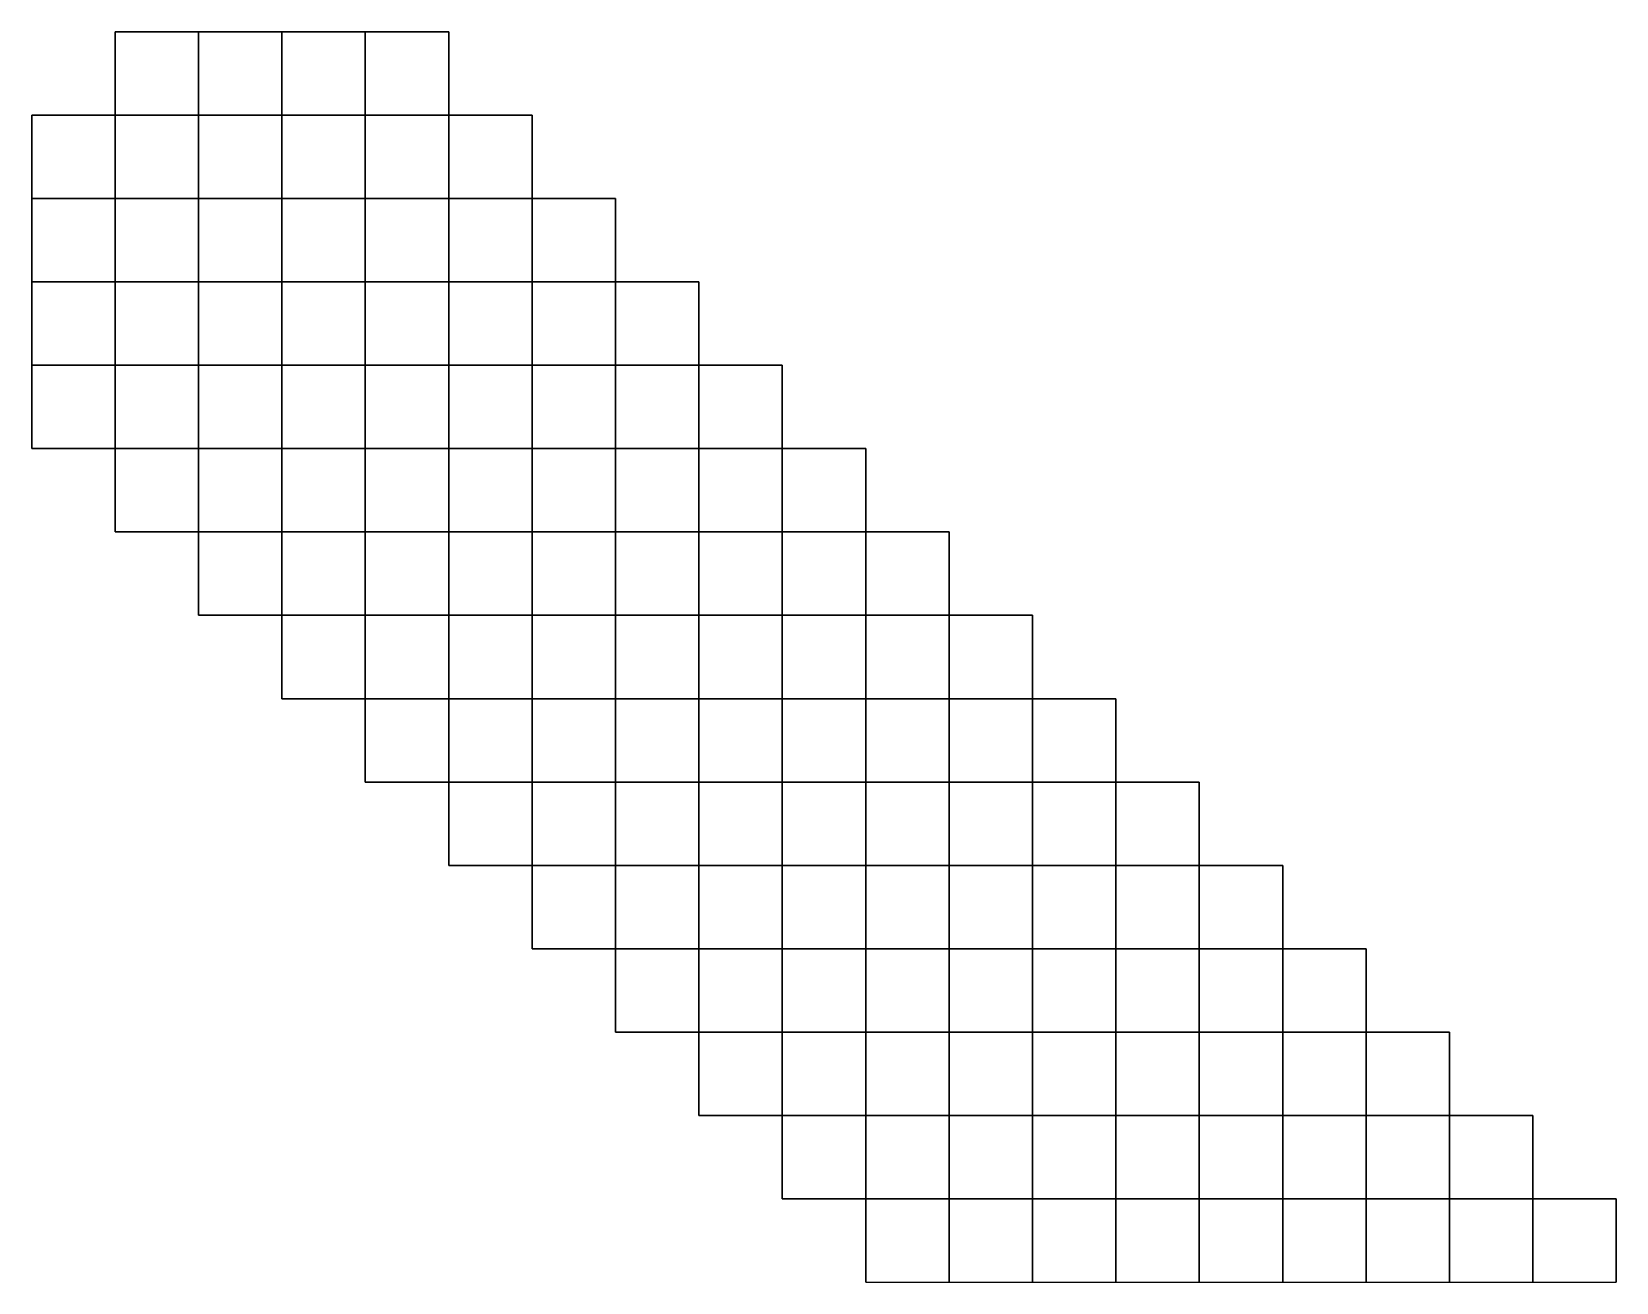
# Model space of a CAD drawing. Header units: metres. Extents: x 376982 to 377560, y 6958004 to 6958955.
# Drawn here: x 377482.72 to 377530.22, y 6958046.54 to 6958084.04 of the extents above; entities that cross this region are included whole.
import ezdxf

# ---------------------------------------------------------------- set-up
doc = ezdxf.new("R2010")
doc.units = ezdxf.units.M
doc.layers.add('MB_UCS_R5_muy_alta', color=7, linetype='Continuous')

msp = doc.modelspace()

# ---------------------------------------------------------------- linework, layer by layer
at = {"layer": 'MB_UCS_R5_muy_alta'}
for points in [[(377485.219, 6958081.536, 341.949), (377487.719, 6958081.536, 341.949), (377487.719, 6958084.036, 341.949), (377485.219, 6958084.036, 341.949)], [(377485.219, 6958081.536, 344.449), (377487.719, 6958081.536, 344.449), (377487.719, 6958084.036, 344.449), (377485.219, 6958084.036, 344.449)], [(377487.719, 6958084.036, 341.949), (377485.219, 6958084.036, 341.949), (377485.219, 6958084.036, 344.449), (377487.719, 6958084.036, 344.449)], [(377485.219, 6958084.036, 341.949), (377485.219, 6958081.536, 341.949), (377485.219, 6958081.536, 344.449), (377485.219, 6958084.036, 344.449)], [(377485.219, 6958081.536, 344.449), (377487.719, 6958081.536, 344.449), (377487.719, 6958084.036, 344.449), (377485.219, 6958084.036, 344.449)], [(377485.219, 6958081.536, 346.949), (377487.719, 6958081.536, 346.949), (377487.719, 6958084.036, 346.949), (377485.219, 6958084.036, 346.949)], [(377487.719, 6958084.036, 344.449), (377485.219, 6958084.036, 344.449), (377485.219, 6958084.036, 346.949), (377487.719, 6958084.036, 346.949)], [(377485.219, 6958084.036, 344.449), (377485.219, 6958081.536, 344.449), (377485.219, 6958081.536, 346.949), (377485.219, 6958084.036, 346.949)], [(377485.219, 6958081.536, 346.949), (377487.719, 6958081.536, 346.949), (377487.719, 6958084.036, 346.949), (377485.219, 6958084.036, 346.949)], [(377485.219, 6958081.536, 349.449), (377487.719, 6958081.536, 349.449), (377487.719, 6958084.036, 349.449), (377485.219, 6958084.036, 349.449)], [(377487.719, 6958084.036, 346.949), (377485.219, 6958084.036, 346.949), (377485.219, 6958084.036, 349.449), (377487.719, 6958084.036, 349.449)], [(377485.219, 6958084.036, 346.949), (377485.219, 6958081.536, 346.949), (377485.219, 6958081.536, 349.449), (377485.219, 6958084.036, 349.449)], [(377485.219, 6958081.536, 349.449), (377487.719, 6958081.536, 349.449), (377487.719, 6958084.036, 349.449), (377485.219, 6958084.036, 349.449)], [(377485.219, 6958081.536, 351.949), (377487.719, 6958081.536, 351.949), (377487.719, 6958084.036, 351.949), (377485.219, 6958084.036, 351.949)], [(377487.719, 6958084.036, 349.449), (377485.219, 6958084.036, 349.449), (377485.219, 6958084.036, 351.949), (377487.719, 6958084.036, 351.949)], [(377485.219, 6958084.036, 349.449), (377485.219, 6958081.536, 349.449), (377485.219, 6958081.536, 351.949), (377485.219, 6958084.036, 351.949)], [(377485.219, 6958081.536, 351.949), (377487.719, 6958081.536, 351.949), (377487.719, 6958084.036, 351.949), (377485.219, 6958084.036, 351.949)], [(377485.219, 6958081.536, 354.449), (377487.719, 6958081.536, 354.449), (377487.719, 6958084.036, 354.449), (377485.219, 6958084.036, 354.449)], [(377487.719, 6958084.036, 351.949), (377485.219, 6958084.036, 351.949), (377485.219, 6958084.036, 354.449), (377487.719, 6958084.036, 354.449)], [(377485.219, 6958084.036, 351.949), (377485.219, 6958081.536, 351.949), (377485.219, 6958081.536, 354.449), (377485.219, 6958084.036, 354.449)], [(377485.219, 6958081.536, 354.449), (377487.719, 6958081.536, 354.449), (377487.719, 6958084.036, 354.449), (377485.219, 6958084.036, 354.449)], [(377485.219, 6958081.536, 356.949), (377487.719, 6958081.536, 356.949), (377487.719, 6958084.036, 356.949), (377485.219, 6958084.036, 356.949)], [(377487.719, 6958084.036, 354.449), (377485.219, 6958084.036, 354.449), (377485.219, 6958084.036, 356.949), (377487.719, 6958084.036, 356.949)], [(377485.219, 6958084.036, 354.449), (377485.219, 6958081.536, 354.449), (377485.219, 6958081.536, 356.949), (377485.219, 6958084.036, 356.949)], [(377487.719, 6958081.536, 341.949), (377487.719, 6958084.036, 341.949), (377487.719, 6958084.036, 344.449), (377487.719, 6958081.536, 344.449)], [(377487.719, 6958081.536, 344.449), (377487.719, 6958084.036, 344.449), (377487.719, 6958084.036, 346.949), (377487.719, 6958081.536, 346.949)], [(377487.719, 6958081.536, 346.949), (377487.719, 6958084.036, 346.949), (377487.719, 6958084.036, 349.449), (377487.719, 6958081.536, 349.449)], [(377487.719, 6958081.536, 349.449), (377487.719, 6958084.036, 349.449), (377487.719, 6958084.036, 351.949), (377487.719, 6958081.536, 351.949)], [(377487.719, 6958081.536, 351.949), (377487.719, 6958084.036, 351.949), (377487.719, 6958084.036, 354.449), (377487.719, 6958081.536, 354.449)], [(377487.719, 6958081.536, 354.449), (377487.719, 6958084.036, 354.449), (377487.719, 6958084.036, 356.949), (377487.719, 6958081.536, 356.949)], [(377487.719, 6958081.536, 341.949), (377490.219, 6958081.536, 341.949), (377490.219, 6958084.036, 341.949), (377487.719, 6958084.036, 341.949)], [(377487.719, 6958081.536, 344.449), (377490.219, 6958081.536, 344.449), (377490.219, 6958084.036, 344.449), (377487.719, 6958084.036, 344.449)], [(377490.219, 6958084.036, 341.949), (377487.719, 6958084.036, 341.949), (377487.719, 6958084.036, 344.449), (377490.219, 6958084.036, 344.449)], [(377487.719, 6958084.036, 341.949), (377487.719, 6958081.536, 341.949), (377487.719, 6958081.536, 344.449), (377487.719, 6958084.036, 344.449)], [(377487.719, 6958081.536, 344.449), (377490.219, 6958081.536, 344.449), (377490.219, 6958084.036, 344.449), (377487.719, 6958084.036, 344.449)], [(377487.719, 6958081.536, 346.949), (377490.219, 6958081.536, 346.949), (377490.219, 6958084.036, 346.949), (377487.719, 6958084.036, 346.949)], [(377490.219, 6958084.036, 344.449), (377487.719, 6958084.036, 344.449), (377487.719, 6958084.036, 346.949), (377490.219, 6958084.036, 346.949)], [(377487.719, 6958084.036, 344.449), (377487.719, 6958081.536, 344.449), (377487.719, 6958081.536, 346.949), (377487.719, 6958084.036, 346.949)], [(377487.719, 6958081.536, 346.949), (377490.219, 6958081.536, 346.949), (377490.219, 6958084.036, 346.949), (377487.719, 6958084.036, 346.949)], [(377487.719, 6958081.536, 349.449), (377490.219, 6958081.536, 349.449), (377490.219, 6958084.036, 349.449), (377487.719, 6958084.036, 349.449)], [(377490.219, 6958084.036, 346.949), (377487.719, 6958084.036, 346.949), (377487.719, 6958084.036, 349.449), (377490.219, 6958084.036, 349.449)], [(377487.719, 6958084.036, 346.949), (377487.719, 6958081.536, 346.949), (377487.719, 6958081.536, 349.449), (377487.719, 6958084.036, 349.449)], [(377487.719, 6958081.536, 349.449), (377490.219, 6958081.536, 349.449), (377490.219, 6958084.036, 349.449), (377487.719, 6958084.036, 349.449)], [(377487.719, 6958081.536, 351.949), (377490.219, 6958081.536, 351.949), (377490.219, 6958084.036, 351.949), (377487.719, 6958084.036, 351.949)], [(377490.219, 6958084.036, 349.449), (377487.719, 6958084.036, 349.449), (377487.719, 6958084.036, 351.949), (377490.219, 6958084.036, 351.949)], [(377487.719, 6958084.036, 349.449), (377487.719, 6958081.536, 349.449), (377487.719, 6958081.536, 351.949), (377487.719, 6958084.036, 351.949)], [(377487.719, 6958081.536, 351.949), (377490.219, 6958081.536, 351.949), (377490.219, 6958084.036, 351.949), (377487.719, 6958084.036, 351.949)], [(377487.719, 6958081.536, 354.449), (377490.219, 6958081.536, 354.449), (377490.219, 6958084.036, 354.449), (377487.719, 6958084.036, 354.449)], [(377490.219, 6958084.036, 351.949), (377487.719, 6958084.036, 351.949), (377487.719, 6958084.036, 354.449), (377490.219, 6958084.036, 354.449)], [(377487.719, 6958084.036, 351.949), (377487.719, 6958081.536, 351.949), (377487.719, 6958081.536, 354.449), (377487.719, 6958084.036, 354.449)], [(377487.719, 6958081.536, 354.449), (377490.219, 6958081.536, 354.449), (377490.219, 6958084.036, 354.449), (377487.719, 6958084.036, 354.449)], [(377487.719, 6958081.536, 356.949), (377490.219, 6958081.536, 356.949), (377490.219, 6958084.036, 356.949), (377487.719, 6958084.036, 356.949)], [(377490.219, 6958084.036, 354.449), (377487.719, 6958084.036, 354.449), (377487.719, 6958084.036, 356.949), (377490.219, 6958084.036, 356.949)], [(377487.719, 6958084.036, 354.449), (377487.719, 6958081.536, 354.449), (377487.719, 6958081.536, 356.949), (377487.719, 6958084.036, 356.949)], [(377490.219, 6958081.536, 341.949), (377490.219, 6958084.036, 341.949), (377490.219, 6958084.036, 344.449), (377490.219, 6958081.536, 344.449)], [(377490.219, 6958081.536, 344.449), (377490.219, 6958084.036, 344.449), (377490.219, 6958084.036, 346.949), (377490.219, 6958081.536, 346.949)], [(377490.219, 6958081.536, 346.949), (377490.219, 6958084.036, 346.949), (377490.219, 6958084.036, 349.449), (377490.219, 6958081.536, 349.449)], [(377490.219, 6958081.536, 349.449), (377490.219, 6958084.036, 349.449), (377490.219, 6958084.036, 351.949), (377490.219, 6958081.536, 351.949)], [(377490.219, 6958081.536, 351.949), (377490.219, 6958084.036, 351.949), (377490.219, 6958084.036, 354.449), (377490.219, 6958081.536, 354.449)], [(377490.219, 6958081.536, 354.449), (377490.219, 6958084.036, 354.449), (377490.219, 6958084.036, 356.949), (377490.219, 6958081.536, 356.949)], [(377490.219, 6958081.536, 341.949), (377492.719, 6958081.536, 341.949), (377492.719, 6958084.036, 341.949), (377490.219, 6958084.036, 341.949)], [(377490.219, 6958081.536, 344.449), (377492.719, 6958081.536, 344.449), (377492.719, 6958084.036, 344.449), (377490.219, 6958084.036, 344.449)], [(377492.719, 6958084.036, 341.949), (377490.219, 6958084.036, 341.949), (377490.219, 6958084.036, 344.449), (377492.719, 6958084.036, 344.449)], [(377490.219, 6958084.036, 341.949), (377490.219, 6958081.536, 341.949), (377490.219, 6958081.536, 344.449), (377490.219, 6958084.036, 344.449)], [(377490.219, 6958081.536, 344.449), (377492.719, 6958081.536, 344.449), (377492.719, 6958084.036, 344.449), (377490.219, 6958084.036, 344.449)], [(377490.219, 6958081.536, 346.949), (377492.719, 6958081.536, 346.949), (377492.719, 6958084.036, 346.949), (377490.219, 6958084.036, 346.949)], [(377492.719, 6958084.036, 344.449), (377490.219, 6958084.036, 344.449), (377490.219, 6958084.036, 346.949), (377492.719, 6958084.036, 346.949)], [(377490.219, 6958084.036, 344.449), (377490.219, 6958081.536, 344.449), (377490.219, 6958081.536, 346.949), (377490.219, 6958084.036, 346.949)], [(377490.219, 6958081.536, 346.949), (377492.719, 6958081.536, 346.949), (377492.719, 6958084.036, 346.949), (377490.219, 6958084.036, 346.949)], [(377490.219, 6958081.536, 349.449), (377492.719, 6958081.536, 349.449), (377492.719, 6958084.036, 349.449), (377490.219, 6958084.036, 349.449)], [(377492.719, 6958084.036, 346.949), (377490.219, 6958084.036, 346.949), (377490.219, 6958084.036, 349.449), (377492.719, 6958084.036, 349.449)], [(377490.219, 6958084.036, 346.949), (377490.219, 6958081.536, 346.949), (377490.219, 6958081.536, 349.449), (377490.219, 6958084.036, 349.449)], [(377490.219, 6958081.536, 349.449), (377492.719, 6958081.536, 349.449), (377492.719, 6958084.036, 349.449), (377490.219, 6958084.036, 349.449)], [(377490.219, 6958081.536, 351.949), (377492.719, 6958081.536, 351.949), (377492.719, 6958084.036, 351.949), (377490.219, 6958084.036, 351.949)], [(377492.719, 6958084.036, 349.449), (377490.219, 6958084.036, 349.449), (377490.219, 6958084.036, 351.949), (377492.719, 6958084.036, 351.949)], [(377490.219, 6958084.036, 349.449), (377490.219, 6958081.536, 349.449), (377490.219, 6958081.536, 351.949), (377490.219, 6958084.036, 351.949)], [(377490.219, 6958081.536, 351.949), (377492.719, 6958081.536, 351.949), (377492.719, 6958084.036, 351.949), (377490.219, 6958084.036, 351.949)], [(377490.219, 6958081.536, 354.449), (377492.719, 6958081.536, 354.449), (377492.719, 6958084.036, 354.449), (377490.219, 6958084.036, 354.449)], [(377492.719, 6958084.036, 351.949), (377490.219, 6958084.036, 351.949), (377490.219, 6958084.036, 354.449), (377492.719, 6958084.036, 354.449)], [(377490.219, 6958084.036, 351.949), (377490.219, 6958081.536, 351.949), (377490.219, 6958081.536, 354.449), (377490.219, 6958084.036, 354.449)], [(377490.219, 6958081.536, 354.449), (377492.719, 6958081.536, 354.449), (377492.719, 6958084.036, 354.449), (377490.219, 6958084.036, 354.449)], [(377490.219, 6958081.536, 356.949), (377492.719, 6958081.536, 356.949), (377492.719, 6958084.036, 356.949), (377490.219, 6958084.036, 356.949)], [(377492.719, 6958084.036, 354.449), (377490.219, 6958084.036, 354.449), (377490.219, 6958084.036, 356.949), (377492.719, 6958084.036, 356.949)], [(377490.219, 6958084.036, 354.449), (377490.219, 6958081.536, 354.449), (377490.219, 6958081.536, 356.949), (377490.219, 6958084.036, 356.949)], [(377490.219, 6958081.536, 356.949), (377492.719, 6958081.536, 356.949), (377492.719, 6958084.036, 356.949), (377490.219, 6958084.036, 356.949)], [(377490.219, 6958081.536, 359.449), (377492.719, 6958081.536, 359.449), (377492.719, 6958084.036, 359.449), (377490.219, 6958084.036, 359.449)], [(377492.719, 6958084.036, 356.949), (377490.219, 6958084.036, 356.949), (377490.219, 6958084.036, 359.449), (377492.719, 6958084.036, 359.449)], [(377490.219, 6958084.036, 356.949), (377490.219, 6958081.536, 356.949), (377490.219, 6958081.536, 359.449), (377490.219, 6958084.036, 359.449)], [(377492.719, 6958081.536, 341.949), (377492.719, 6958084.036, 341.949), (377492.719, 6958084.036, 344.449), (377492.719, 6958081.536, 344.449)], [(377492.719, 6958081.536, 344.449), (377492.719, 6958084.036, 344.449), (377492.719, 6958084.036, 346.949), (377492.719, 6958081.536, 346.949)], [(377492.719, 6958081.536, 346.949), (377492.719, 6958084.036, 346.949), (377492.719, 6958084.036, 349.449), (377492.719, 6958081.536, 349.449)], [(377492.719, 6958081.536, 349.449), (377492.719, 6958084.036, 349.449), (377492.719, 6958084.036, 351.949), (377492.719, 6958081.536, 351.949)], [(377492.719, 6958081.536, 351.949), (377492.719, 6958084.036, 351.949), (377492.719, 6958084.036, 354.449), (377492.719, 6958081.536, 354.449)], [(377492.719, 6958081.536, 354.449), (377492.719, 6958084.036, 354.449), (377492.719, 6958084.036, 356.949), (377492.719, 6958081.536, 356.949)], [(377492.719, 6958081.536, 356.949), (377492.719, 6958084.036, 356.949), (377492.719, 6958084.036, 359.449), (377492.719, 6958081.536, 359.449)], [(377492.719, 6958081.536, 341.949), (377495.219, 6958081.536, 341.949), (377495.219, 6958084.036, 341.949), (377492.719, 6958084.036, 341.949)], [(377492.719, 6958081.536, 344.449), (377495.219, 6958081.536, 344.449), (377495.219, 6958084.036, 344.449), (377492.719, 6958084.036, 344.449)], [(377495.219, 6958084.036, 341.949), (377492.719, 6958084.036, 341.949), (377492.719, 6958084.036, 344.449), (377495.219, 6958084.036, 344.449)], [(377492.719, 6958084.036, 341.949), (377492.719, 6958081.536, 341.949), (377492.719, 6958081.536, 344.449), (377492.719, 6958084.036, 344.449)], [(377492.719, 6958081.536, 344.449), (377495.219, 6958081.536, 344.449), (377495.219, 6958084.036, 344.449), (377492.719, 6958084.036, 344.449)], [(377492.719, 6958081.536, 346.949), (377495.219, 6958081.536, 346.949), (377495.219, 6958084.036, 346.949), (377492.719, 6958084.036, 346.949)], [(377495.219, 6958084.036, 344.449), (377492.719, 6958084.036, 344.449), (377492.719, 6958084.036, 346.949), (377495.219, 6958084.036, 346.949)], [(377492.719, 6958084.036, 344.449), (377492.719, 6958081.536, 344.449), (377492.719, 6958081.536, 346.949), (377492.719, 6958084.036, 346.949)], [(377492.719, 6958081.536, 346.949), (377495.219, 6958081.536, 346.949), (377495.219, 6958084.036, 346.949), (377492.719, 6958084.036, 346.949)], [(377492.719, 6958081.536, 349.449), (377495.219, 6958081.536, 349.449), (377495.219, 6958084.036, 349.449), (377492.719, 6958084.036, 349.449)], [(377495.219, 6958084.036, 346.949), (377492.719, 6958084.036, 346.949), (377492.719, 6958084.036, 349.449), (377495.219, 6958084.036, 349.449)], [(377492.719, 6958084.036, 346.949), (377492.719, 6958081.536, 346.949), (377492.719, 6958081.536, 349.449), (377492.719, 6958084.036, 349.449)], [(377492.719, 6958081.536, 349.449), (377495.219, 6958081.536, 349.449), (377495.219, 6958084.036, 349.449), (377492.719, 6958084.036, 349.449)], [(377492.719, 6958081.536, 351.949), (377495.219, 6958081.536, 351.949), (377495.219, 6958084.036, 351.949), (377492.719, 6958084.036, 351.949)], [(377495.219, 6958084.036, 349.449), (377492.719, 6958084.036, 349.449), (377492.719, 6958084.036, 351.949), (377495.219, 6958084.036, 351.949)], [(377492.719, 6958084.036, 349.449), (377492.719, 6958081.536, 349.449), (377492.719, 6958081.536, 351.949), (377492.719, 6958084.036, 351.949)], [(377492.719, 6958081.536, 351.949), (377495.219, 6958081.536, 351.949), (377495.219, 6958084.036, 351.949), (377492.719, 6958084.036, 351.949)], [(377492.719, 6958081.536, 354.449), (377495.219, 6958081.536, 354.449), (377495.219, 6958084.036, 354.449), (377492.719, 6958084.036, 354.449)], [(377495.219, 6958084.036, 351.949), (377492.719, 6958084.036, 351.949), (377492.719, 6958084.036, 354.449), (377495.219, 6958084.036, 354.449)], [(377492.719, 6958084.036, 351.949), (377492.719, 6958081.536, 351.949), (377492.719, 6958081.536, 354.449), (377492.719, 6958084.036, 354.449)], [(377492.719, 6958081.536, 354.449), (377495.219, 6958081.536, 354.449), (377495.219, 6958084.036, 354.449), (377492.719, 6958084.036, 354.449)], [(377492.719, 6958081.536, 356.949), (377495.219, 6958081.536, 356.949), (377495.219, 6958084.036, 356.949), (377492.719, 6958084.036, 356.949)], [(377495.219, 6958084.036, 354.449), (377492.719, 6958084.036, 354.449), (377492.719, 6958084.036, 356.949), (377495.219, 6958084.036, 356.949)], [(377492.719, 6958084.036, 354.449), (377492.719, 6958081.536, 354.449), (377492.719, 6958081.536, 356.949), (377492.719, 6958084.036, 356.949)], [(377495.219, 6958081.536, 341.949), (377495.219, 6958084.036, 341.949), (377495.219, 6958084.036, 344.449), (377495.219, 6958081.536, 344.449)], [(377495.219, 6958081.536, 344.449), (377495.219, 6958084.036, 344.449), (377495.219, 6958084.036, 346.949), (377495.219, 6958081.536, 346.949)], [(377495.219, 6958081.536, 346.949), (377495.219, 6958084.036, 346.949), (377495.219, 6958084.036, 349.449), (377495.219, 6958081.536, 349.449)], [(377495.219, 6958081.536, 349.449), (377495.219, 6958084.036, 349.449), (377495.219, 6958084.036, 351.949), (377495.219, 6958081.536, 351.949)], [(377495.219, 6958081.536, 351.949), (377495.219, 6958084.036, 351.949), (377495.219, 6958084.036, 354.449), (377495.219, 6958081.536, 354.449)], [(377495.219, 6958081.536, 354.449), (377495.219, 6958084.036, 354.449), (377495.219, 6958084.036, 356.949), (377495.219, 6958081.536, 356.949)], [(377482.719, 6958079.036, 341.949), (377485.219, 6958079.036, 341.949), (377485.219, 6958081.536, 341.949), (377482.719, 6958081.536, 341.949)], [(377482.719, 6958079.036, 344.449), (377485.219, 6958079.036, 344.449), (377485.219, 6958081.536, 344.449), (377482.719, 6958081.536, 344.449)], [(377485.219, 6958081.536, 341.949), (377482.719, 6958081.536, 341.949), (377482.719, 6958081.536, 344.449), (377485.219, 6958081.536, 344.449)], [(377482.719, 6958081.536, 341.949), (377482.719, 6958079.036, 341.949), (377482.719, 6958079.036, 344.449), (377482.719, 6958081.536, 344.449)], [(377482.719, 6958079.036, 344.449), (377485.219, 6958079.036, 344.449), (377485.219, 6958081.536, 344.449), (377482.719, 6958081.536, 344.449)], [(377482.719, 6958079.036, 346.949), (377485.219, 6958079.036, 346.949), (377485.219, 6958081.536, 346.949), (377482.719, 6958081.536, 346.949)], [(377485.219, 6958081.536, 344.449), (377482.719, 6958081.536, 344.449), (377482.719, 6958081.536, 346.949), (377485.219, 6958081.536, 346.949)], [(377482.719, 6958081.536, 344.449), (377482.719, 6958079.036, 344.449), (377482.719, 6958079.036, 346.949), (377482.719, 6958081.536, 346.949)], [(377482.719, 6958079.036, 346.949), (377485.219, 6958079.036, 346.949), (377485.219, 6958081.536, 346.949), (377482.719, 6958081.536, 346.949)], [(377482.719, 6958079.036, 349.449), (377485.219, 6958079.036, 349.449), (377485.219, 6958081.536, 349.449), (377482.719, 6958081.536, 349.449)], [(377485.219, 6958081.536, 346.949), (377482.719, 6958081.536, 346.949), (377482.719, 6958081.536, 349.449), (377485.219, 6958081.536, 349.449)], [(377482.719, 6958081.536, 346.949), (377482.719, 6958079.036, 346.949), (377482.719, 6958079.036, 349.449), (377482.719, 6958081.536, 349.449)], [(377482.719, 6958079.036, 349.449), (377485.219, 6958079.036, 349.449), (377485.219, 6958081.536, 349.449), (377482.719, 6958081.536, 349.449)], [(377482.719, 6958079.036, 351.949), (377485.219, 6958079.036, 351.949), (377485.219, 6958081.536, 351.949), (377482.719, 6958081.536, 351.949)], [(377485.219, 6958081.536, 349.449), (377482.719, 6958081.536, 349.449), (377482.719, 6958081.536, 351.949), (377485.219, 6958081.536, 351.949)], [(377482.719, 6958081.536, 349.449), (377482.719, 6958079.036, 349.449), (377482.719, 6958079.036, 351.949), (377482.719, 6958081.536, 351.949)], [(377485.219, 6958079.036, 341.949), (377485.219, 6958081.536, 341.949), (377485.219, 6958081.536, 344.449), (377485.219, 6958079.036, 344.449)], [(377485.219, 6958079.036, 344.449), (377485.219, 6958081.536, 344.449), (377485.219, 6958081.536, 346.949), (377485.219, 6958079.036, 346.949)], [(377485.219, 6958079.036, 346.949), (377485.219, 6958081.536, 346.949), (377485.219, 6958081.536, 349.449), (377485.219, 6958079.036, 349.449)], [(377485.219, 6958079.036, 349.449), (377485.219, 6958081.536, 349.449), (377485.219, 6958081.536, 351.949), (377485.219, 6958079.036, 351.949)], [(377485.219, 6958079.036, 341.949), (377487.719, 6958079.036, 341.949), (377487.719, 6958081.536, 341.949), (377485.219, 6958081.536, 341.949)], [(377485.219, 6958079.036, 344.449), (377487.719, 6958079.036, 344.449), (377487.719, 6958081.536, 344.449), (377485.219, 6958081.536, 344.449)], [(377487.719, 6958081.536, 341.949), (377485.219, 6958081.536, 341.949), (377485.219, 6958081.536, 344.449), (377487.719, 6958081.536, 344.449)], [(377485.219, 6958081.536, 341.949), (377485.219, 6958079.036, 341.949), (377485.219, 6958079.036, 344.449), (377485.219, 6958081.536, 344.449)], [(377485.219, 6958079.036, 344.449), (377487.719, 6958079.036, 344.449), (377487.719, 6958081.536, 344.449), (377485.219, 6958081.536, 344.449)], [(377485.219, 6958079.036, 346.949), (377487.719, 6958079.036, 346.949), (377487.719, 6958081.536, 346.949), (377485.219, 6958081.536, 346.949)], [(377487.719, 6958081.536, 344.449), (377485.219, 6958081.536, 344.449), (377485.219, 6958081.536, 346.949), (377487.719, 6958081.536, 346.949)], [(377485.219, 6958081.536, 344.449), (377485.219, 6958079.036, 344.449), (377485.219, 6958079.036, 346.949), (377485.219, 6958081.536, 346.949)], [(377485.219, 6958079.036, 346.949), (377487.719, 6958079.036, 346.949), (377487.719, 6958081.536, 346.949), (377485.219, 6958081.536, 346.949)], [(377485.219, 6958079.036, 349.449), (377487.719, 6958079.036, 349.449), (377487.719, 6958081.536, 349.449), (377485.219, 6958081.536, 349.449)], [(377487.719, 6958081.536, 346.949), (377485.219, 6958081.536, 346.949), (377485.219, 6958081.536, 349.449), (377487.719, 6958081.536, 349.449)], [(377485.219, 6958081.536, 346.949), (377485.219, 6958079.036, 346.949), (377485.219, 6958079.036, 349.449), (377485.219, 6958081.536, 349.449)], [(377485.219, 6958079.036, 349.449), (377487.719, 6958079.036, 349.449), (377487.719, 6958081.536, 349.449), (377485.219, 6958081.536, 349.449)], [(377485.219, 6958079.036, 351.949), (377487.719, 6958079.036, 351.949), (377487.719, 6958081.536, 351.949), (377485.219, 6958081.536, 351.949)], [(377487.719, 6958081.536, 349.449), (377485.219, 6958081.536, 349.449), (377485.219, 6958081.536, 351.949), (377487.719, 6958081.536, 351.949)], [(377485.219, 6958081.536, 349.449), (377485.219, 6958079.036, 349.449), (377485.219, 6958079.036, 351.949), (377485.219, 6958081.536, 351.949)], [(377485.219, 6958079.036, 351.949), (377487.719, 6958079.036, 351.949), (377487.719, 6958081.536, 351.949), (377485.219, 6958081.536, 351.949)], [(377485.219, 6958079.036, 354.449), (377487.719, 6958079.036, 354.449), (377487.719, 6958081.536, 354.449), (377485.219, 6958081.536, 354.449)], [(377487.719, 6958081.536, 351.949), (377485.219, 6958081.536, 351.949), (377485.219, 6958081.536, 354.449), (377487.719, 6958081.536, 354.449)], [(377485.219, 6958081.536, 351.949), (377485.219, 6958079.036, 351.949), (377485.219, 6958079.036, 354.449), (377485.219, 6958081.536, 354.449)], [(377485.219, 6958079.036, 354.449), (377487.719, 6958079.036, 354.449), (377487.719, 6958081.536, 354.449), (377485.219, 6958081.536, 354.449)], [(377485.219, 6958079.036, 356.949), (377487.719, 6958079.036, 356.949), (377487.719, 6958081.536, 356.949), (377485.219, 6958081.536, 356.949)], [(377487.719, 6958081.536, 354.449), (377485.219, 6958081.536, 354.449), (377485.219, 6958081.536, 356.949), (377487.719, 6958081.536, 356.949)], [(377485.219, 6958081.536, 354.449), (377485.219, 6958079.036, 354.449), (377485.219, 6958079.036, 356.949), (377485.219, 6958081.536, 356.949)], [(377485.219, 6958081.536, 341.949), (377487.719, 6958081.536, 341.949), (377487.719, 6958081.536, 344.449), (377485.219, 6958081.536, 344.449)], [(377485.219, 6958081.536, 344.449), (377487.719, 6958081.536, 344.449), (377487.719, 6958081.536, 346.949), (377485.219, 6958081.536, 346.949)], [(377485.219, 6958081.536, 346.949), (377487.719, 6958081.536, 346.949), (377487.719, 6958081.536, 349.449), (377485.219, 6958081.536, 349.449)], [(377485.219, 6958081.536, 349.449), (377487.719, 6958081.536, 349.449), (377487.719, 6958081.536, 351.949), (377485.219, 6958081.536, 351.949)], [(377485.219, 6958081.536, 351.949), (377487.719, 6958081.536, 351.949), (377487.719, 6958081.536, 354.449), (377485.219, 6958081.536, 354.449)], [(377485.219, 6958081.536, 354.449), (377487.719, 6958081.536, 354.449), (377487.719, 6958081.536, 356.949), (377485.219, 6958081.536, 356.949)], [(377487.719, 6958079.036, 341.949), (377487.719, 6958081.536, 341.949), (377487.719, 6958081.536, 344.449), (377487.719, 6958079.036, 344.449)], [(377487.719, 6958079.036, 344.449), (377487.719, 6958081.536, 344.449), (377487.719, 6958081.536, 346.949), (377487.719, 6958079.036, 346.949)], [(377487.719, 6958079.036, 346.949), (377487.719, 6958081.536, 346.949), (377487.719, 6958081.536, 349.449), (377487.719, 6958079.036, 349.449)], [(377487.719, 6958079.036, 349.449), (377487.719, 6958081.536, 349.449), (377487.719, 6958081.536, 351.949), (377487.719, 6958079.036, 351.949)], [(377487.719, 6958079.036, 351.949), (377487.719, 6958081.536, 351.949), (377487.719, 6958081.536, 354.449), (377487.719, 6958079.036, 354.449)], [(377487.719, 6958079.036, 354.449), (377487.719, 6958081.536, 354.449), (377487.719, 6958081.536, 356.949), (377487.719, 6958079.036, 356.949)], [(377487.719, 6958079.036, 339.449), (377490.219, 6958079.036, 339.449), (377490.219, 6958081.536, 339.449), (377487.719, 6958081.536, 339.449)], [(377487.719, 6958079.036, 341.949), (377490.219, 6958079.036, 341.949), (377490.219, 6958081.536, 341.949), (377487.719, 6958081.536, 341.949)], [(377490.219, 6958081.536, 339.449), (377487.719, 6958081.536, 339.449), (377487.719, 6958081.536, 341.949), (377490.219, 6958081.536, 341.949)], [(377487.719, 6958081.536, 339.449), (377487.719, 6958079.036, 339.449), (377487.719, 6958079.036, 341.949), (377487.719, 6958081.536, 341.949)], [(377487.719, 6958079.036, 341.949), (377490.219, 6958079.036, 341.949), (377490.219, 6958081.536, 341.949), (377487.719, 6958081.536, 341.949)], [(377487.719, 6958079.036, 344.449), (377490.219, 6958079.036, 344.449), (377490.219, 6958081.536, 344.449), (377487.719, 6958081.536, 344.449)], [(377490.219, 6958081.536, 341.949), (377487.719, 6958081.536, 341.949), (377487.719, 6958081.536, 344.449), (377490.219, 6958081.536, 344.449)], [(377487.719, 6958081.536, 341.949), (377487.719, 6958079.036, 341.949), (377487.719, 6958079.036, 344.449), (377487.719, 6958081.536, 344.449)], [(377487.719, 6958079.036, 344.449), (377490.219, 6958079.036, 344.449), (377490.219, 6958081.536, 344.449), (377487.719, 6958081.536, 344.449)], [(377487.719, 6958079.036, 346.949), (377490.219, 6958079.036, 346.949), (377490.219, 6958081.536, 346.949), (377487.719, 6958081.536, 346.949)], [(377490.219, 6958081.536, 344.449), (377487.719, 6958081.536, 344.449), (377487.719, 6958081.536, 346.949), (377490.219, 6958081.536, 346.949)], [(377487.719, 6958081.536, 344.449), (377487.719, 6958079.036, 344.449), (377487.719, 6958079.036, 346.949), (377487.719, 6958081.536, 346.949)], [(377487.719, 6958079.036, 346.949), (377490.219, 6958079.036, 346.949), (377490.219, 6958081.536, 346.949), (377487.719, 6958081.536, 346.949)], [(377487.719, 6958079.036, 349.449), (377490.219, 6958079.036, 349.449), (377490.219, 6958081.536, 349.449), (377487.719, 6958081.536, 349.449)], [(377490.219, 6958081.536, 346.949), (377487.719, 6958081.536, 346.949), (377487.719, 6958081.536, 349.449), (377490.219, 6958081.536, 349.449)], [(377487.719, 6958081.536, 346.949), (377487.719, 6958079.036, 346.949), (377487.719, 6958079.036, 349.449), (377487.719, 6958081.536, 349.449)], [(377487.719, 6958079.036, 349.449), (377490.219, 6958079.036, 349.449), (377490.219, 6958081.536, 349.449), (377487.719, 6958081.536, 349.449)], [(377487.719, 6958079.036, 351.949), (377490.219, 6958079.036, 351.949), (377490.219, 6958081.536, 351.949), (377487.719, 6958081.536, 351.949)], [(377490.219, 6958081.536, 349.449), (377487.719, 6958081.536, 349.449), (377487.719, 6958081.536, 351.949), (377490.219, 6958081.536, 351.949)], [(377487.719, 6958081.536, 349.449), (377487.719, 6958079.036, 349.449), (377487.719, 6958079.036, 351.949), (377487.719, 6958081.536, 351.949)], [(377487.719, 6958079.036, 351.949), (377490.219, 6958079.036, 351.949), (377490.219, 6958081.536, 351.949), (377487.719, 6958081.536, 351.949)], [(377487.719, 6958079.036, 354.449), (377490.219, 6958079.036, 354.449), (377490.219, 6958081.536, 354.449), (377487.719, 6958081.536, 354.449)], [(377490.219, 6958081.536, 351.949), (377487.719, 6958081.536, 351.949), (377487.719, 6958081.536, 354.449), (377490.219, 6958081.536, 354.449)], [(377487.719, 6958081.536, 351.949), (377487.719, 6958079.036, 351.949), (377487.719, 6958079.036, 354.449), (377487.719, 6958081.536, 354.449)], [(377487.719, 6958079.036, 354.449), (377490.219, 6958079.036, 354.449), (377490.219, 6958081.536, 354.449), (377487.719, 6958081.536, 354.449)], [(377487.719, 6958079.036, 356.949), (377490.219, 6958079.036, 356.949), (377490.219, 6958081.536, 356.949), (377487.719, 6958081.536, 356.949)], [(377490.219, 6958081.536, 354.449), (377487.719, 6958081.536, 354.449), (377487.719, 6958081.536, 356.949), (377490.219, 6958081.536, 356.949)], [(377487.719, 6958081.536, 354.449), (377487.719, 6958079.036, 354.449), (377487.719, 6958079.036, 356.949), (377487.719, 6958081.536, 356.949)], [(377487.719, 6958079.036, 356.949), (377490.219, 6958079.036, 356.949), (377490.219, 6958081.536, 356.949), (377487.719, 6958081.536, 356.949)], [(377487.719, 6958079.036, 359.449), (377490.219, 6958079.036, 359.449), (377490.219, 6958081.536, 359.449), (377487.719, 6958081.536, 359.449)], [(377490.219, 6958081.536, 356.949), (377487.719, 6958081.536, 356.949), (377487.719, 6958081.536, 359.449), (377490.219, 6958081.536, 359.449)], [(377487.719, 6958081.536, 356.949), (377487.719, 6958079.036, 356.949), (377487.719, 6958079.036, 359.449), (377487.719, 6958081.536, 359.449)], [(377487.719, 6958081.536, 341.949), (377490.219, 6958081.536, 341.949), (377490.219, 6958081.536, 344.449), (377487.719, 6958081.536, 344.449)], [(377487.719, 6958081.536, 344.449), (377490.219, 6958081.536, 344.449), (377490.219, 6958081.536, 346.949), (377487.719, 6958081.536, 346.949)], [(377487.719, 6958081.536, 346.949), (377490.219, 6958081.536, 346.949), (377490.219, 6958081.536, 349.449), (377487.719, 6958081.536, 349.449)], [(377487.719, 6958081.536, 349.449), (377490.219, 6958081.536, 349.449), (377490.219, 6958081.536, 351.949), (377487.719, 6958081.536, 351.949)], [(377487.719, 6958081.536, 351.949), (377490.219, 6958081.536, 351.949), (377490.219, 6958081.536, 354.449), (377487.719, 6958081.536, 354.449)], [(377487.719, 6958081.536, 354.449), (377490.219, 6958081.536, 354.449), (377490.219, 6958081.536, 356.949), (377487.719, 6958081.536, 356.949)], [(377490.219, 6958079.036, 339.449), (377490.219, 6958081.536, 339.449), (377490.219, 6958081.536, 341.949), (377490.219, 6958079.036, 341.949)], [(377490.219, 6958079.036, 341.949), (377490.219, 6958081.536, 341.949), (377490.219, 6958081.536, 344.449), (377490.219, 6958079.036, 344.449)], [(377490.219, 6958079.036, 344.449), (377490.219, 6958081.536, 344.449), (377490.219, 6958081.536, 346.949), (377490.219, 6958079.036, 346.949)], [(377490.219, 6958079.036, 346.949), (377490.219, 6958081.536, 346.949), (377490.219, 6958081.536, 349.449), (377490.219, 6958079.036, 349.449)], [(377490.219, 6958079.036, 349.449), (377490.219, 6958081.536, 349.449), (377490.219, 6958081.536, 351.949), (377490.219, 6958079.036, 351.949)], [(377490.219, 6958079.036, 351.949), (377490.219, 6958081.536, 351.949), (377490.219, 6958081.536, 354.449), (377490.219, 6958079.036, 354.449)], [(377490.219, 6958079.036, 354.449), (377490.219, 6958081.536, 354.449), (377490.219, 6958081.536, 356.949), (377490.219, 6958079.036, 356.949)], [(377490.219, 6958079.036, 356.949), (377490.219, 6958081.536, 356.949), (377490.219, 6958081.536, 359.449), (377490.219, 6958079.036, 359.449)], [(377490.219, 6958079.036, 339.449), (377492.719, 6958079.036, 339.449), (377492.719, 6958081.536, 339.449), (377490.219, 6958081.536, 339.449)], [(377490.219, 6958079.036, 341.949), (377492.719, 6958079.036, 341.949), (377492.719, 6958081.536, 341.949), (377490.219, 6958081.536, 341.949)], [(377492.719, 6958081.536, 339.449), (377490.219, 6958081.536, 339.449), (377490.219, 6958081.536, 341.949), (377492.719, 6958081.536, 341.949)], [(377490.219, 6958081.536, 339.449), (377490.219, 6958079.036, 339.449), (377490.219, 6958079.036, 341.949), (377490.219, 6958081.536, 341.949)], [(377490.219, 6958079.036, 341.949), (377492.719, 6958079.036, 341.949), (377492.719, 6958081.536, 341.949), (377490.219, 6958081.536, 341.949)], [(377490.219, 6958079.036, 344.449), (377492.719, 6958079.036, 344.449), (377492.719, 6958081.536, 344.449), (377490.219, 6958081.536, 344.449)], [(377492.719, 6958081.536, 341.949), (377490.219, 6958081.536, 341.949), (377490.219, 6958081.536, 344.449), (377492.719, 6958081.536, 344.449)], [(377490.219, 6958081.536, 341.949), (377490.219, 6958079.036, 341.949), (377490.219, 6958079.036, 344.449), (377490.219, 6958081.536, 344.449)], [(377490.219, 6958079.036, 344.449), (377492.719, 6958079.036, 344.449), (377492.719, 6958081.536, 344.449), (377490.219, 6958081.536, 344.449)], [(377490.219, 6958079.036, 346.949), (377492.719, 6958079.036, 346.949), (377492.719, 6958081.536, 346.949), (377490.219, 6958081.536, 346.949)], [(377492.719, 6958081.536, 344.449), (377490.219, 6958081.536, 344.449), (377490.219, 6958081.536, 346.949), (377492.719, 6958081.536, 346.949)], [(377490.219, 6958081.536, 344.449), (377490.219, 6958079.036, 344.449), (377490.219, 6958079.036, 346.949), (377490.219, 6958081.536, 346.949)], [(377490.219, 6958079.036, 346.949), (377492.719, 6958079.036, 346.949), (377492.719, 6958081.536, 346.949), (377490.219, 6958081.536, 346.949)], [(377490.219, 6958079.036, 349.449), (377492.719, 6958079.036, 349.449), (377492.719, 6958081.536, 349.449), (377490.219, 6958081.536, 349.449)], [(377492.719, 6958081.536, 346.949), (377490.219, 6958081.536, 346.949), (377490.219, 6958081.536, 349.449), (377492.719, 6958081.536, 349.449)], [(377490.219, 6958081.536, 346.949), (377490.219, 6958079.036, 346.949), (377490.219, 6958079.036, 349.449), (377490.219, 6958081.536, 349.449)], [(377490.219, 6958079.036, 349.449), (377492.719, 6958079.036, 349.449), (377492.719, 6958081.536, 349.449), (377490.219, 6958081.536, 349.449)], [(377490.219, 6958079.036, 351.949), (377492.719, 6958079.036, 351.949), (377492.719, 6958081.536, 351.949), (377490.219, 6958081.536, 351.949)], [(377492.719, 6958081.536, 349.449), (377490.219, 6958081.536, 349.449), (377490.219, 6958081.536, 351.949), (377492.719, 6958081.536, 351.949)], [(377490.219, 6958081.536, 349.449), (377490.219, 6958079.036, 349.449), (377490.219, 6958079.036, 351.949), (377490.219, 6958081.536, 351.949)], [(377490.219, 6958079.036, 351.949), (377492.719, 6958079.036, 351.949), (377492.719, 6958081.536, 351.949), (377490.219, 6958081.536, 351.949)], [(377490.219, 6958079.036, 354.449), (377492.719, 6958079.036, 354.449), (377492.719, 6958081.536, 354.449), (377490.219, 6958081.536, 354.449)], [(377492.719, 6958081.536, 351.949), (377490.219, 6958081.536, 351.949), (377490.219, 6958081.536, 354.449), (377492.719, 6958081.536, 354.449)], [(377490.219, 6958081.536, 351.949), (377490.219, 6958079.036, 351.949), (377490.219, 6958079.036, 354.449), (377490.219, 6958081.536, 354.449)], [(377490.219, 6958079.036, 354.449), (377492.719, 6958079.036, 354.449), (377492.719, 6958081.536, 354.449), (377490.219, 6958081.536, 354.449)], [(377490.219, 6958079.036, 356.949), (377492.719, 6958079.036, 356.949), (377492.719, 6958081.536, 356.949), (377490.219, 6958081.536, 356.949)], [(377492.719, 6958081.536, 354.449), (377490.219, 6958081.536, 354.449), (377490.219, 6958081.536, 356.949), (377492.719, 6958081.536, 356.949)], [(377490.219, 6958081.536, 354.449), (377490.219, 6958079.036, 354.449), (377490.219, 6958079.036, 356.949), (377490.219, 6958081.536, 356.949)], [(377490.219, 6958079.036, 356.949), (377492.719, 6958079.036, 356.949), (377492.719, 6958081.536, 356.949), (377490.219, 6958081.536, 356.949)], [(377490.219, 6958079.036, 359.449), (377492.719, 6958079.036, 359.449), (377492.719, 6958081.536, 359.449), (377490.219, 6958081.536, 359.449)], [(377492.719, 6958081.536, 356.949), (377490.219, 6958081.536, 356.949), (377490.219, 6958081.536, 359.449), (377492.719, 6958081.536, 359.449)], [(377490.219, 6958081.536, 356.949), (377490.219, 6958079.036, 356.949), (377490.219, 6958079.036, 359.449), (377490.219, 6958081.536, 359.449)], [(377490.219, 6958081.536, 341.949), (377492.719, 6958081.536, 341.949), (377492.719, 6958081.536, 344.449), (377490.219, 6958081.536, 344.449)], [(377490.219, 6958081.536, 344.449), (377492.719, 6958081.536, 344.449), (377492.719, 6958081.536, 346.949), (377490.219, 6958081.536, 346.949)], [(377490.219, 6958081.536, 346.949), (377492.719, 6958081.536, 346.949), (377492.719, 6958081.536, 349.449), (377490.219, 6958081.536, 349.449)], [(377490.219, 6958081.536, 349.449), (377492.719, 6958081.536, 349.449), (377492.719, 6958081.536, 351.949), (377490.219, 6958081.536, 351.949)], [(377490.219, 6958081.536, 351.949), (377492.719, 6958081.536, 351.949), (377492.719, 6958081.536, 354.449), (377490.219, 6958081.536, 354.449)], [(377490.219, 6958081.536, 354.449), (377492.719, 6958081.536, 354.449), (377492.719, 6958081.536, 356.949), (377490.219, 6958081.536, 356.949)], [(377490.219, 6958081.536, 356.949), (377492.719, 6958081.536, 356.949), (377492.719, 6958081.536, 359.449), (377490.219, 6958081.536, 359.449)], [(377492.719, 6958079.036, 339.449), (377492.719, 6958081.536, 339.449), (377492.719, 6958081.536, 341.949), (377492.719, 6958079.036, 341.949)], [(377492.719, 6958079.036, 341.949), (377492.719, 6958081.536, 341.949), (377492.719, 6958081.536, 344.449), (377492.719, 6958079.036, 344.449)], [(377492.719, 6958079.036, 344.449), (377492.719, 6958081.536, 344.449), (377492.719, 6958081.536, 346.949), (377492.719, 6958079.036, 346.949)], [(377492.719, 6958079.036, 346.949), (377492.719, 6958081.536, 346.949), (377492.719, 6958081.536, 349.449), (377492.719, 6958079.036, 349.449)], [(377492.719, 6958079.036, 349.449), (377492.719, 6958081.536, 349.449), (377492.719, 6958081.536, 351.949), (377492.719, 6958079.036, 351.949)], [(377492.719, 6958079.036, 351.949), (377492.719, 6958081.536, 351.949), (377492.719, 6958081.536, 354.449), (377492.719, 6958079.036, 354.449)], [(377492.719, 6958079.036, 354.449), (377492.719, 6958081.536, 354.449), (377492.719, 6958081.536, 356.949), (377492.719, 6958079.036, 356.949)], [(377492.719, 6958079.036, 356.949), (377492.719, 6958081.536, 356.949), (377492.719, 6958081.536, 359.449), (377492.719, 6958079.036, 359.449)], [(377492.719, 6958079.036, 339.449), (377495.219, 6958079.036, 339.449), (377495.219, 6958081.536, 339.449), (377492.719, 6958081.536, 339.449)], [(377492.719, 6958079.036, 341.949), (377495.219, 6958079.036, 341.949), (377495.219, 6958081.536, 341.949), (377492.719, 6958081.536, 341.949)], [(377495.219, 6958081.536, 339.449), (377492.719, 6958081.536, 339.449), (377492.719, 6958081.536, 341.949), (377495.219, 6958081.536, 341.949)], [(377492.719, 6958081.536, 339.449), (377492.719, 6958079.036, 339.449), (377492.719, 6958079.036, 341.949), (377492.719, 6958081.536, 341.949)], [(377492.719, 6958079.036, 341.949), (377495.219, 6958079.036, 341.949), (377495.219, 6958081.536, 341.949), (377492.719, 6958081.536, 341.949)], [(377492.719, 6958079.036, 344.449), (377495.219, 6958079.036, 344.449), (377495.219, 6958081.536, 344.449), (377492.719, 6958081.536, 344.449)], [(377495.219, 6958081.536, 341.949), (377492.719, 6958081.536, 341.949), (377492.719, 6958081.536, 344.449), (377495.219, 6958081.536, 344.449)], [(377492.719, 6958081.536, 341.949), (377492.719, 6958079.036, 341.949), (377492.719, 6958079.036, 344.449), (377492.719, 6958081.536, 344.449)], [(377492.719, 6958079.036, 344.449), (377495.219, 6958079.036, 344.449), (377495.219, 6958081.536, 344.449), (377492.719, 6958081.536, 344.449)], [(377492.719, 6958079.036, 346.949), (377495.219, 6958079.036, 346.949), (377495.219, 6958081.536, 346.949), (377492.719, 6958081.536, 346.949)], [(377495.219, 6958081.536, 344.449), (377492.719, 6958081.536, 344.449), (377492.719, 6958081.536, 346.949), (377495.219, 6958081.536, 346.949)], [(377492.719, 6958081.536, 344.449), (377492.719, 6958079.036, 344.449), (377492.719, 6958079.036, 346.949), (377492.719, 6958081.536, 346.949)], [(377492.719, 6958079.036, 346.949), (377495.219, 6958079.036, 346.949), (377495.219, 6958081.536, 346.949), (377492.719, 6958081.536, 346.949)], [(377492.719, 6958079.036, 349.449), (377495.219, 6958079.036, 349.449), (377495.219, 6958081.536, 349.449), (377492.719, 6958081.536, 349.449)], [(377495.219, 6958081.536, 346.949), (377492.719, 6958081.536, 346.949), (377492.719, 6958081.536, 349.449), (377495.219, 6958081.536, 349.449)], [(377492.719, 6958081.536, 346.949), (377492.719, 6958079.036, 346.949), (377492.719, 6958079.036, 349.449), (377492.719, 6958081.536, 349.449)], [(377492.719, 6958079.036, 349.449), (377495.219, 6958079.036, 349.449), (377495.219, 6958081.536, 349.449), (377492.719, 6958081.536, 349.449)], [(377492.719, 6958079.036, 351.949), (377495.219, 6958079.036, 351.949), (377495.219, 6958081.536, 351.949), (377492.719, 6958081.536, 351.949)], [(377495.219, 6958081.536, 349.449), (377492.719, 6958081.536, 349.449), (377492.719, 6958081.536, 351.949), (377495.219, 6958081.536, 351.949)], [(377492.719, 6958081.536, 349.449), (377492.719, 6958079.036, 349.449), (377492.719, 6958079.036, 351.949), (377492.719, 6958081.536, 351.949)], [(377492.719, 6958079.036, 351.949), (377495.219, 6958079.036, 351.949), (377495.219, 6958081.536, 351.949), (377492.719, 6958081.536, 351.949)], [(377492.719, 6958079.036, 354.449), (377495.219, 6958079.036, 354.449), (377495.219, 6958081.536, 354.449), (377492.719, 6958081.536, 354.449)], [(377495.219, 6958081.536, 351.949), (377492.719, 6958081.536, 351.949), (377492.719, 6958081.536, 354.449), (377495.219, 6958081.536, 354.449)], [(377492.719, 6958081.536, 351.949), (377492.719, 6958079.036, 351.949), (377492.719, 6958079.036, 354.449), (377492.719, 6958081.536, 354.449)], [(377492.719, 6958079.036, 354.449), (377495.219, 6958079.036, 354.449), (377495.219, 6958081.536, 354.449), (377492.719, 6958081.536, 354.449)], [(377492.719, 6958079.036, 356.949), (377495.219, 6958079.036, 356.949), (377495.219, 6958081.536, 356.949), (377492.719, 6958081.536, 356.949)], [(377495.219, 6958081.536, 354.449), (377492.719, 6958081.536, 354.449), (377492.719, 6958081.536, 356.949), (377495.219, 6958081.536, 356.949)], [(377492.719, 6958081.536, 354.449), (377492.719, 6958079.036, 354.449), (377492.719, 6958079.036, 356.949), (377492.719, 6958081.536, 356.949)], [(377492.719, 6958079.036, 356.949), (377495.219, 6958079.036, 356.949), (377495.219, 6958081.536, 356.949), (377492.719, 6958081.536, 356.949)], [(377492.719, 6958079.036, 359.449), (377495.219, 6958079.036, 359.449), (377495.219, 6958081.536, 359.449), (377492.719, 6958081.536, 359.449)], [(377495.219, 6958081.536, 356.949), (377492.719, 6958081.536, 356.949), (377492.719, 6958081.536, 359.449), (377495.219, 6958081.536, 359.449)], [(377492.719, 6958081.536, 356.949), (377492.719, 6958079.036, 356.949), (377492.719, 6958079.036, 359.449), (377492.719, 6958081.536, 359.449)], [(377492.719, 6958079.036, 359.449), (377495.219, 6958079.036, 359.449), (377495.219, 6958081.536, 359.449), (377492.719, 6958081.536, 359.449)], [(377492.719, 6958079.036, 361.949), (377495.219, 6958079.036, 361.949), (377495.219, 6958081.536, 361.949), (377492.719, 6958081.536, 361.949)], [(377495.219, 6958081.536, 359.449), (377492.719, 6958081.536, 359.449), (377492.719, 6958081.536, 361.949), (377495.219, 6958081.536, 361.949)], [(377492.719, 6958081.536, 359.449), (377492.719, 6958079.036, 359.449), (377492.719, 6958079.036, 361.949), (377492.719, 6958081.536, 361.949)], [(377492.719, 6958081.536, 341.949), (377495.219, 6958081.536, 341.949), (377495.219, 6958081.536, 344.449), (377492.719, 6958081.536, 344.449)], [(377492.719, 6958081.536, 344.449), (377495.219, 6958081.536, 344.449), (377495.219, 6958081.536, 346.949), (377492.719, 6958081.536, 346.949)], [(377492.719, 6958081.536, 346.949), (377495.219, 6958081.536, 346.949), (377495.219, 6958081.536, 349.449), (377492.719, 6958081.536, 349.449)], [(377492.719, 6958081.536, 349.449), (377495.219, 6958081.536, 349.449), (377495.219, 6958081.536, 351.949), (377492.719, 6958081.536, 351.949)], [(377492.719, 6958081.536, 351.949), (377495.219, 6958081.536, 351.949), (377495.219, 6958081.536, 354.449), (377492.719, 6958081.536, 354.449)], [(377492.719, 6958081.536, 354.449), (377495.219, 6958081.536, 354.449), (377495.219, 6958081.536, 356.949), (377492.719, 6958081.536, 356.949)], [(377495.219, 6958079.036, 339.449), (377495.219, 6958081.536, 339.449), (377495.219, 6958081.536, 341.949), (377495.219, 6958079.036, 341.949)], [(377495.219, 6958079.036, 341.949), (377495.219, 6958081.536, 341.949), (377495.219, 6958081.536, 344.449), (377495.219, 6958079.036, 344.449)], [(377495.219, 6958079.036, 344.449), (377495.219, 6958081.536, 344.449), (377495.219, 6958081.536, 346.949), (377495.219, 6958079.036, 346.949)], [(377495.219, 6958079.036, 346.949), (377495.219, 6958081.536, 346.949), (377495.219, 6958081.536, 349.449), (377495.219, 6958079.036, 349.449)], [(377495.219, 6958079.036, 349.449), (377495.219, 6958081.536, 349.449), (377495.219, 6958081.536, 351.949), (377495.219, 6958079.036, 351.949)], [(377495.219, 6958079.036, 351.949), (377495.219, 6958081.536, 351.949), (377495.219, 6958081.536, 354.449), (377495.219, 6958079.036, 354.449)], [(377495.219, 6958079.036, 354.449), (377495.219, 6958081.536, 354.449), (377495.219, 6958081.536, 356.949), (377495.219, 6958079.036, 356.949)], [(377495.219, 6958079.036, 356.949), (377495.219, 6958081.536, 356.949), (377495.219, 6958081.536, 359.449), (377495.219, 6958079.036, 359.449)], [(377495.219, 6958079.036, 359.449), (377495.219, 6958081.536, 359.449), (377495.219, 6958081.536, 361.949), (377495.219, 6958079.036, 361.949)], [(377495.219, 6958079.036, 339.449), (377497.719, 6958079.036, 339.449), (377497.719, 6958081.536, 339.449), (377495.219, 6958081.536, 339.449)], [(377495.219, 6958079.036, 341.949), (377497.719, 6958079.036, 341.949), (377497.719, 6958081.536, 341.949), (377495.219, 6958081.536, 341.949)], [(377497.719, 6958081.536, 339.449), (377495.219, 6958081.536, 339.449), (377495.219, 6958081.536, 341.949), (377497.719, 6958081.536, 341.949)], [(377495.219, 6958081.536, 339.449), (377495.219, 6958079.036, 339.449), (377495.219, 6958079.036, 341.949), (377495.219, 6958081.536, 341.949)], [(377495.219, 6958079.036, 341.949), (377497.719, 6958079.036, 341.949), (377497.719, 6958081.536, 341.949), (377495.219, 6958081.536, 341.949)], [(377495.219, 6958079.036, 344.449), (377497.719, 6958079.036, 344.449), (377497.719, 6958081.536, 344.449), (377495.219, 6958081.536, 344.449)], [(377497.719, 6958081.536, 341.949), (377495.219, 6958081.536, 341.949), (377495.219, 6958081.536, 344.449), (377497.719, 6958081.536, 344.449)], [(377495.219, 6958081.536, 341.949), (377495.219, 6958079.036, 341.949), (377495.219, 6958079.036, 344.449), (377495.219, 6958081.536, 344.449)], [(377495.219, 6958079.036, 344.449), (377497.719, 6958079.036, 344.449), (377497.719, 6958081.536, 344.449), (377495.219, 6958081.536, 344.449)], [(377495.219, 6958079.036, 346.949), (377497.719, 6958079.036, 346.949), (377497.719, 6958081.536, 346.949), (377495.219, 6958081.536, 346.949)], [(377497.719, 6958081.536, 344.449), (377495.219, 6958081.536, 344.449), (377495.219, 6958081.536, 346.949), (377497.719, 6958081.536, 346.949)], [(377495.219, 6958081.536, 344.449), (377495.219, 6958079.036, 344.449), (377495.219, 6958079.036, 346.949), (377495.219, 6958081.536, 346.949)], [(377495.219, 6958079.036, 346.949), (377497.719, 6958079.036, 346.949), (377497.719, 6958081.536, 346.949), (377495.219, 6958081.536, 346.949)], [(377495.219, 6958079.036, 349.449), (377497.719, 6958079.036, 349.449), (377497.719, 6958081.536, 349.449), (377495.219, 6958081.536, 349.449)], [(377497.719, 6958081.536, 346.949), (377495.219, 6958081.536, 346.949), (377495.219, 6958081.536, 349.449), (377497.719, 6958081.536, 349.449)], [(377495.219, 6958081.536, 346.949), (377495.219, 6958079.036, 346.949), (377495.219, 6958079.036, 349.449), (377495.219, 6958081.536, 349.449)], [(377495.219, 6958079.036, 349.449), (377497.719, 6958079.036, 349.449), (377497.719, 6958081.536, 349.449), (377495.219, 6958081.536, 349.449)], [(377495.219, 6958079.036, 351.949), (377497.719, 6958079.036, 351.949), (377497.719, 6958081.536, 351.949), (377495.219, 6958081.536, 351.949)], [(377497.719, 6958081.536, 349.449), (377495.219, 6958081.536, 349.449), (377495.219, 6958081.536, 351.949), (377497.719, 6958081.536, 351.949)], [(377495.219, 6958081.536, 349.449), (377495.219, 6958079.036, 349.449), (377495.219, 6958079.036, 351.949), (377495.219, 6958081.536, 351.949)], [(377495.219, 6958079.036, 351.949), (377497.719, 6958079.036, 351.949), (377497.719, 6958081.536, 351.949), (377495.219, 6958081.536, 351.949)], [(377495.219, 6958079.036, 354.449), (377497.719, 6958079.036, 354.449), (377497.719, 6958081.536, 354.449), (377495.219, 6958081.536, 354.449)], [(377497.719, 6958081.536, 351.949), (377495.219, 6958081.536, 351.949), (377495.219, 6958081.536, 354.449), (377497.719, 6958081.536, 354.449)], [(377495.219, 6958081.536, 351.949), (377495.219, 6958079.036, 351.949), (377495.219, 6958079.036, 354.449), (377495.219, 6958081.536, 354.449)], [(377495.219, 6958079.036, 354.449), (377497.719, 6958079.036, 354.449), (377497.719, 6958081.536, 354.449), (377495.219, 6958081.536, 354.449)], [(377495.219, 6958079.036, 356.949), (377497.719, 6958079.036, 356.949), (377497.719, 6958081.536, 356.949), (377495.219, 6958081.536, 356.949)], [(377497.719, 6958081.536, 354.449), (377495.219, 6958081.536, 354.449), (377495.219, 6958081.536, 356.949), (377497.719, 6958081.536, 356.949)], [(377495.219, 6958081.536, 354.449), (377495.219, 6958079.036, 354.449), (377495.219, 6958079.036, 356.949), (377495.219, 6958081.536, 356.949)], [(377495.219, 6958079.036, 356.949), (377497.719, 6958079.036, 356.949), (377497.719, 6958081.536, 356.949), (377495.219, 6958081.536, 356.949)], [(377495.219, 6958079.036, 359.449), (377497.719, 6958079.036, 359.449), (377497.719, 6958081.536, 359.449), (377495.219, 6958081.536, 359.449)], [(377497.719, 6958081.536, 356.949), (377495.219, 6958081.536, 356.949), (377495.219, 6958081.536, 359.449), (377497.719, 6958081.536, 359.449)], [(377495.219, 6958081.536, 356.949), (377495.219, 6958079.036, 356.949), (377495.219, 6958079.036, 359.449), (377495.219, 6958081.536, 359.449)], [(377497.719, 6958079.036, 339.449), (377497.719, 6958081.536, 339.449), (377497.719, 6958081.536, 341.949), (377497.719, 6958079.036, 341.949)], [(377497.719, 6958079.036, 341.949), (377497.719, 6958081.536, 341.949), (377497.719, 6958081.536, 344.449), (377497.719, 6958079.036, 344.449)], [(377497.719, 6958079.036, 344.449), (377497.719, 6958081.536, 344.449), (377497.719, 6958081.536, 346.949), (377497.719, 6958079.036, 346.949)], [(377497.719, 6958079.036, 346.949), (377497.719, 6958081.536, 346.949), (377497.719, 6958081.536, 349.449), (377497.719, 6958079.036, 349.449)], [(377497.719, 6958079.036, 349.449), (377497.719, 6958081.536, 349.449), (377497.719, 6958081.536, 351.949), (377497.719, 6958079.036, 351.949)], [(377497.719, 6958079.036, 351.949), (377497.719, 6958081.536, 351.949), (377497.719, 6958081.536, 354.449), (377497.719, 6958079.036, 354.449)], [(377497.719, 6958079.036, 354.449), (377497.719, 6958081.536, 354.449), (377497.719, 6958081.536, 356.949), (377497.719, 6958079.036, 356.949)], [(377497.719, 6958079.036, 356.949), (377497.719, 6958081.536, 356.949), (377497.719, 6958081.536, 359.449), (377497.719, 6958079.036, 359.449)], [(377482.719, 6958076.536, 341.949), (377485.219, 6958076.536, 341.949), (377485.219, 6958079.036, 341.949), (377482.719, 6958079.036, 341.949)], [(377482.719, 6958076.536, 344.449), (377485.219, 6958076.536, 344.449), (377485.219, 6958079.036, 344.449), (377482.719, 6958079.036, 344.449)], [(377485.219, 6958079.036, 341.949), (377482.719, 6958079.036, 341.949), (377482.719, 6958079.036, 344.449), (377485.219, 6958079.036, 344.449)], [(377482.719, 6958079.036, 341.949), (377482.719, 6958076.536, 341.949), (377482.719, 6958076.536, 344.449), (377482.719, 6958079.036, 344.449)], [(377482.719, 6958076.536, 344.449), (377485.219, 6958076.536, 344.449), (377485.219, 6958079.036, 344.449), (377482.719, 6958079.036, 344.449)], [(377482.719, 6958076.536, 346.949), (377485.219, 6958076.536, 346.949), (377485.219, 6958079.036, 346.949), (377482.719, 6958079.036, 346.949)], [(377485.219, 6958079.036, 344.449), (377482.719, 6958079.036, 344.449), (377482.719, 6958079.036, 346.949), (377485.219, 6958079.036, 346.949)], [(377482.719, 6958079.036, 344.449), (377482.719, 6958076.536, 344.449), (377482.719, 6958076.536, 346.949), (377482.719, 6958079.036, 346.949)], [(377482.719, 6958076.536, 346.949), (377485.219, 6958076.536, 346.949), (377485.219, 6958079.036, 346.949), (377482.719, 6958079.036, 346.949)], [(377482.719, 6958076.536, 349.449), (377485.219, 6958076.536, 349.449), (377485.219, 6958079.036, 349.449), (377482.719, 6958079.036, 349.449)], [(377485.219, 6958079.036, 346.949), (377482.719, 6958079.036, 346.949), (377482.719, 6958079.036, 349.449), (377485.219, 6958079.036, 349.449)], [(377482.719, 6958079.036, 346.949), (377482.719, 6958076.536, 346.949), (377482.719, 6958076.536, 349.449), (377482.719, 6958079.036, 349.449)], [(377482.719, 6958076.536, 349.449), (377485.219, 6958076.536, 349.449), (377485.219, 6958079.036, 349.449), (377482.719, 6958079.036, 349.449)], [(377482.719, 6958076.536, 351.949), (377485.219, 6958076.536, 351.949), (377485.219, 6958079.036, 351.949), (377482.719, 6958079.036, 351.949)], [(377485.219, 6958079.036, 349.449), (377482.719, 6958079.036, 349.449), (377482.719, 6958079.036, 351.949), (377485.219, 6958079.036, 351.949)], [(377482.719, 6958079.036, 349.449), (377482.719, 6958076.536, 349.449), (377482.719, 6958076.536, 351.949), (377482.719, 6958079.036, 351.949)], [(377482.719, 6958076.536, 351.949), (377485.219, 6958076.536, 351.949), (377485.219, 6958079.036, 351.949), (377482.719, 6958079.036, 351.949)], [(377482.719, 6958076.536, 354.449), (377485.219, 6958076.536, 354.449), (377485.219, 6958079.036, 354.449), (377482.719, 6958079.036, 354.449)], [(377485.219, 6958079.036, 351.949), (377482.719, 6958079.036, 351.949), (377482.719, 6958079.036, 354.449), (377485.219, 6958079.036, 354.449)], [(377482.719, 6958079.036, 351.949), (377482.719, 6958076.536, 351.949), (377482.719, 6958076.536, 354.449), (377482.719, 6958079.036, 354.449)], [(377482.719, 6958076.536, 354.449), (377485.219, 6958076.536, 354.449), (377485.219, 6958079.036, 354.449), (377482.719, 6958079.036, 354.449)], [(377482.719, 6958076.536, 356.949), (377485.219, 6958076.536, 356.949), (377485.219, 6958079.036, 356.949), (377482.719, 6958079.036, 356.949)], [(377485.219, 6958079.036, 354.449), (377482.719, 6958079.036, 354.449), (377482.719, 6958079.036, 356.949), (377485.219, 6958079.036, 356.949)], [(377482.719, 6958079.036, 354.449), (377482.719, 6958076.536, 354.449), (377482.719, 6958076.536, 356.949), (377482.719, 6958079.036, 356.949)], [(377482.719, 6958079.036, 341.949), (377485.219, 6958079.036, 341.949), (377485.219, 6958079.036, 344.449), (377482.719, 6958079.036, 344.449)], [(377482.719, 6958079.036, 344.449), (377485.219, 6958079.036, 344.449), (377485.219, 6958079.036, 346.949), (377482.719, 6958079.036, 346.949)], [(377482.719, 6958079.036, 346.949), (377485.219, 6958079.036, 346.949), (377485.219, 6958079.036, 349.449), (377482.719, 6958079.036, 349.449)], [(377482.719, 6958079.036, 349.449), (377485.219, 6958079.036, 349.449), (377485.219, 6958079.036, 351.949), (377482.719, 6958079.036, 351.949)], [(377485.219, 6958076.536, 341.949), (377485.219, 6958079.036, 341.949), (377485.219, 6958079.036, 344.449), (377485.219, 6958076.536, 344.449)], [(377485.219, 6958076.536, 344.449), (377485.219, 6958079.036, 344.449), (377485.219, 6958079.036, 346.949), (377485.219, 6958076.536, 346.949)], [(377485.219, 6958076.536, 346.949), (377485.219, 6958079.036, 346.949), (377485.219, 6958079.036, 349.449), (377485.219, 6958076.536, 349.449)], [(377485.219, 6958076.536, 349.449), (377485.219, 6958079.036, 349.449), (377485.219, 6958079.036, 351.949), (377485.219, 6958076.536, 351.949)], [(377485.219, 6958076.536, 351.949), (377485.219, 6958079.036, 351.949), (377485.219, 6958079.036, 354.449), (377485.219, 6958076.536, 354.449)], [(377485.219, 6958076.536, 354.449), (377485.219, 6958079.036, 354.449), (377485.219, 6958079.036, 356.949), (377485.219, 6958076.536, 356.949)], [(377485.219, 6958076.536, 339.449), (377487.719, 6958076.536, 339.449), (377487.719, 6958079.036, 339.449), (377485.219, 6958079.036, 339.449)], [(377485.219, 6958076.536, 341.949), (377487.719, 6958076.536, 341.949), (377487.719, 6958079.036, 341.949), (377485.219, 6958079.036, 341.949)], [(377487.719, 6958079.036, 339.449), (377485.219, 6958079.036, 339.449), (377485.219, 6958079.036, 341.949), (377487.719, 6958079.036, 341.949)], [(377485.219, 6958079.036, 339.449), (377485.219, 6958076.536, 339.449), (377485.219, 6958076.536, 341.949), (377485.219, 6958079.036, 341.949)], [(377485.219, 6958076.536, 341.949), (377487.719, 6958076.536, 341.949), (377487.719, 6958079.036, 341.949), (377485.219, 6958079.036, 341.949)], [(377485.219, 6958076.536, 344.449), (377487.719, 6958076.536, 344.449), (377487.719, 6958079.036, 344.449), (377485.219, 6958079.036, 344.449)], [(377487.719, 6958079.036, 341.949), (377485.219, 6958079.036, 341.949), (377485.219, 6958079.036, 344.449), (377487.719, 6958079.036, 344.449)], [(377485.219, 6958079.036, 341.949), (377485.219, 6958076.536, 341.949), (377485.219, 6958076.536, 344.449), (377485.219, 6958079.036, 344.449)], [(377485.219, 6958076.536, 344.449), (377487.719, 6958076.536, 344.449), (377487.719, 6958079.036, 344.449), (377485.219, 6958079.036, 344.449)], [(377485.219, 6958076.536, 346.949), (377487.719, 6958076.536, 346.949), (377487.719, 6958079.036, 346.949), (377485.219, 6958079.036, 346.949)], [(377487.719, 6958079.036, 344.449), (377485.219, 6958079.036, 344.449), (377485.219, 6958079.036, 346.949), (377487.719, 6958079.036, 346.949)], [(377485.219, 6958079.036, 344.449), (377485.219, 6958076.536, 344.449), (377485.219, 6958076.536, 346.949), (377485.219, 6958079.036, 346.949)], [(377485.219, 6958076.536, 346.949), (377487.719, 6958076.536, 346.949), (377487.719, 6958079.036, 346.949), (377485.219, 6958079.036, 346.949)], [(377485.219, 6958076.536, 349.449), (377487.719, 6958076.536, 349.449), (377487.719, 6958079.036, 349.449), (377485.219, 6958079.036, 349.449)], [(377487.719, 6958079.036, 346.949), (377485.219, 6958079.036, 346.949), (377485.219, 6958079.036, 349.449), (377487.719, 6958079.036, 349.449)], [(377485.219, 6958079.036, 346.949), (377485.219, 6958076.536, 346.949), (377485.219, 6958076.536, 349.449), (377485.219, 6958079.036, 349.449)], [(377485.219, 6958076.536, 349.449), (377487.719, 6958076.536, 349.449), (377487.719, 6958079.036, 349.449), (377485.219, 6958079.036, 349.449)], [(377485.219, 6958076.536, 351.949), (377487.719, 6958076.536, 351.949), (377487.719, 6958079.036, 351.949), (377485.219, 6958079.036, 351.949)], [(377487.719, 6958079.036, 349.449), (377485.219, 6958079.036, 349.449), (377485.219, 6958079.036, 351.949), (377487.719, 6958079.036, 351.949)], [(377485.219, 6958079.036, 349.449), (377485.219, 6958076.536, 349.449), (377485.219, 6958076.536, 351.949), (377485.219, 6958079.036, 351.949)], [(377485.219, 6958076.536, 351.949), (377487.719, 6958076.536, 351.949), (377487.719, 6958079.036, 351.949), (377485.219, 6958079.036, 351.949)], [(377485.219, 6958076.536, 354.449), (377487.719, 6958076.536, 354.449), (377487.719, 6958079.036, 354.449), (377485.219, 6958079.036, 354.449)], [(377487.719, 6958079.036, 351.949), (377485.219, 6958079.036, 351.949), (377485.219, 6958079.036, 354.449), (377487.719, 6958079.036, 354.449)], [(377485.219, 6958079.036, 351.949), (377485.219, 6958076.536, 351.949), (377485.219, 6958076.536, 354.449), (377485.219, 6958079.036, 354.449)], [(377485.219, 6958076.536, 354.449), (377487.719, 6958076.536, 354.449), (377487.719, 6958079.036, 354.449), (377485.219, 6958079.036, 354.449)], [(377485.219, 6958076.536, 356.949), (377487.719, 6958076.536, 356.949), (377487.719, 6958079.036, 356.949), (377485.219, 6958079.036, 356.949)], [(377487.719, 6958079.036, 354.449), (377485.219, 6958079.036, 354.449), (377485.219, 6958079.036, 356.949), (377487.719, 6958079.036, 356.949)], [(377485.219, 6958079.036, 354.449), (377485.219, 6958076.536, 354.449), (377485.219, 6958076.536, 356.949), (377485.219, 6958079.036, 356.949)], [(377485.219, 6958076.536, 356.949), (377487.719, 6958076.536, 356.949), (377487.719, 6958079.036, 356.949), (377485.219, 6958079.036, 356.949)], [(377485.219, 6958076.536, 359.449), (377487.719, 6958076.536, 359.449), (377487.719, 6958079.036, 359.449), (377485.219, 6958079.036, 359.449)], [(377487.719, 6958079.036, 356.949), (377485.219, 6958079.036, 356.949), (377485.219, 6958079.036, 359.449), (377487.719, 6958079.036, 359.449)], [(377485.219, 6958079.036, 356.949), (377485.219, 6958076.536, 356.949), (377485.219, 6958076.536, 359.449), (377485.219, 6958079.036, 359.449)], [(377485.219, 6958079.036, 341.949), (377487.719, 6958079.036, 341.949), (377487.719, 6958079.036, 344.449), (377485.219, 6958079.036, 344.449)], [(377485.219, 6958079.036, 344.449), (377487.719, 6958079.036, 344.449), (377487.719, 6958079.036, 346.949), (377485.219, 6958079.036, 346.949)], [(377485.219, 6958079.036, 346.949), (377487.719, 6958079.036, 346.949), (377487.719, 6958079.036, 349.449), (377485.219, 6958079.036, 349.449)], [(377485.219, 6958079.036, 349.449), (377487.719, 6958079.036, 349.449), (377487.719, 6958079.036, 351.949), (377485.219, 6958079.036, 351.949)], [(377485.219, 6958079.036, 351.949), (377487.719, 6958079.036, 351.949), (377487.719, 6958079.036, 354.449), (377485.219, 6958079.036, 354.449)], [(377485.219, 6958079.036, 354.449), (377487.719, 6958079.036, 354.449), (377487.719, 6958079.036, 356.949), (377485.219, 6958079.036, 356.949)], [(377487.719, 6958076.536, 339.449), (377487.719, 6958079.036, 339.449), (377487.719, 6958079.036, 341.949), (377487.719, 6958076.536, 341.949)], [(377487.719, 6958076.536, 341.949), (377487.719, 6958079.036, 341.949), (377487.719, 6958079.036, 344.449), (377487.719, 6958076.536, 344.449)], [(377487.719, 6958076.536, 344.449), (377487.719, 6958079.036, 344.449), (377487.719, 6958079.036, 346.949), (377487.719, 6958076.536, 346.949)], [(377487.719, 6958076.536, 346.949), (377487.719, 6958079.036, 346.949), (377487.719, 6958079.036, 349.449), (377487.719, 6958076.536, 349.449)], [(377487.719, 6958076.536, 349.449), (377487.719, 6958079.036, 349.449), (377487.719, 6958079.036, 351.949), (377487.719, 6958076.536, 351.949)], [(377487.719, 6958076.536, 351.949), (377487.719, 6958079.036, 351.949), (377487.719, 6958079.036, 354.449), (377487.719, 6958076.536, 354.449)], [(377487.719, 6958076.536, 354.449), (377487.719, 6958079.036, 354.449), (377487.719, 6958079.036, 356.949), (377487.719, 6958076.536, 356.949)], [(377487.719, 6958076.536, 356.949), (377487.719, 6958079.036, 356.949), (377487.719, 6958079.036, 359.449), (377487.719, 6958076.536, 359.449)], [(377487.719, 6958076.536, 336.949), (377490.219, 6958076.536, 336.949), (377490.219, 6958079.036, 336.949), (377487.719, 6958079.036, 336.949)], [(377487.719, 6958076.536, 339.449), (377490.219, 6958076.536, 339.449), (377490.219, 6958079.036, 339.449), (377487.719, 6958079.036, 339.449)], [(377490.219, 6958079.036, 336.949), (377487.719, 6958079.036, 336.949), (377487.719, 6958079.036, 339.449), (377490.219, 6958079.036, 339.449)], [(377487.719, 6958079.036, 336.949), (377487.719, 6958076.536, 336.949), (377487.719, 6958076.536, 339.449), (377487.719, 6958079.036, 339.449)], [(377487.719, 6958076.536, 339.449), (377490.219, 6958076.536, 339.449), (377490.219, 6958079.036, 339.449), (377487.719, 6958079.036, 339.449)], [(377487.719, 6958076.536, 341.949), (377490.219, 6958076.536, 341.949), (377490.219, 6958079.036, 341.949), (377487.719, 6958079.036, 341.949)], [(377490.219, 6958079.036, 339.449), (377487.719, 6958079.036, 339.449), (377487.719, 6958079.036, 341.949), (377490.219, 6958079.036, 341.949)], [(377487.719, 6958079.036, 339.449), (377487.719, 6958076.536, 339.449), (377487.719, 6958076.536, 341.949), (377487.719, 6958079.036, 341.949)], [(377487.719, 6958076.536, 341.949), (377490.219, 6958076.536, 341.949), (377490.219, 6958079.036, 341.949), (377487.719, 6958079.036, 341.949)], [(377487.719, 6958076.536, 344.449), (377490.219, 6958076.536, 344.449), (377490.219, 6958079.036, 344.449), (377487.719, 6958079.036, 344.449)], [(377490.219, 6958079.036, 341.949), (377487.719, 6958079.036, 341.949), (377487.719, 6958079.036, 344.449), (377490.219, 6958079.036, 344.449)], [(377487.719, 6958079.036, 341.949), (377487.719, 6958076.536, 341.949), (377487.719, 6958076.536, 344.449), (377487.719, 6958079.036, 344.449)], [(377487.719, 6958076.536, 344.449), (377490.219, 6958076.536, 344.449), (377490.219, 6958079.036, 344.449), (377487.719, 6958079.036, 344.449)], [(377487.719, 6958076.536, 346.949), (377490.219, 6958076.536, 346.949), (377490.219, 6958079.036, 346.949), (377487.719, 6958079.036, 346.949)], [(377490.219, 6958079.036, 344.449), (377487.719, 6958079.036, 344.449), (377487.719, 6958079.036, 346.949), (377490.219, 6958079.036, 346.949)], [(377487.719, 6958079.036, 344.449), (377487.719, 6958076.536, 344.449), (377487.719, 6958076.536, 346.949), (377487.719, 6958079.036, 346.949)], [(377487.719, 6958076.536, 346.949), (377490.219, 6958076.536, 346.949), (377490.219, 6958079.036, 346.949), (377487.719, 6958079.036, 346.949)], [(377487.719, 6958076.536, 349.449), (377490.219, 6958076.536, 349.449), (377490.219, 6958079.036, 349.449), (377487.719, 6958079.036, 349.449)], [(377490.219, 6958079.036, 346.949), (377487.719, 6958079.036, 346.949), (377487.719, 6958079.036, 349.449), (377490.219, 6958079.036, 349.449)], [(377487.719, 6958079.036, 346.949), (377487.719, 6958076.536, 346.949), (377487.719, 6958076.536, 349.449), (377487.719, 6958079.036, 349.449)], [(377487.719, 6958076.536, 349.449), (377490.219, 6958076.536, 349.449), (377490.219, 6958079.036, 349.449), (377487.719, 6958079.036, 349.449)], [(377487.719, 6958076.536, 351.949), (377490.219, 6958076.536, 351.949), (377490.219, 6958079.036, 351.949), (377487.719, 6958079.036, 351.949)], [(377490.219, 6958079.036, 349.449), (377487.719, 6958079.036, 349.449), (377487.719, 6958079.036, 351.949), (377490.219, 6958079.036, 351.949)], [(377487.719, 6958079.036, 349.449), (377487.719, 6958076.536, 349.449), (377487.719, 6958076.536, 351.949), (377487.719, 6958079.036, 351.949)], [(377487.719, 6958076.536, 351.949), (377490.219, 6958076.536, 351.949), (377490.219, 6958079.036, 351.949), (377487.719, 6958079.036, 351.949)], [(377487.719, 6958076.536, 354.449), (377490.219, 6958076.536, 354.449), (377490.219, 6958079.036, 354.449), (377487.719, 6958079.036, 354.449)], [(377490.219, 6958079.036, 351.949), (377487.719, 6958079.036, 351.949), (377487.719, 6958079.036, 354.449), (377490.219, 6958079.036, 354.449)], [(377487.719, 6958079.036, 351.949), (377487.719, 6958076.536, 351.949), (377487.719, 6958076.536, 354.449), (377487.719, 6958079.036, 354.449)], [(377487.719, 6958076.536, 354.449), (377490.219, 6958076.536, 354.449), (377490.219, 6958079.036, 354.449), (377487.719, 6958079.036, 354.449)], [(377487.719, 6958076.536, 356.949), (377490.219, 6958076.536, 356.949), (377490.219, 6958079.036, 356.949), (377487.719, 6958079.036, 356.949)], [(377490.219, 6958079.036, 354.449), (377487.719, 6958079.036, 354.449), (377487.719, 6958079.036, 356.949), (377490.219, 6958079.036, 356.949)], [(377487.719, 6958079.036, 354.449), (377487.719, 6958076.536, 354.449), (377487.719, 6958076.536, 356.949), (377487.719, 6958079.036, 356.949)], [(377487.719, 6958076.536, 356.949), (377490.219, 6958076.536, 356.949), (377490.219, 6958079.036, 356.949), (377487.719, 6958079.036, 356.949)], [(377487.719, 6958076.536, 359.449), (377490.219, 6958076.536, 359.449), (377490.219, 6958079.036, 359.449), (377487.719, 6958079.036, 359.449)], [(377490.219, 6958079.036, 356.949), (377487.719, 6958079.036, 356.949), (377487.719, 6958079.036, 359.449), (377490.219, 6958079.036, 359.449)], [(377487.719, 6958079.036, 356.949), (377487.719, 6958076.536, 356.949), (377487.719, 6958076.536, 359.449), (377487.719, 6958079.036, 359.449)], [(377487.719, 6958079.036, 339.449), (377490.219, 6958079.036, 339.449), (377490.219, 6958079.036, 341.949), (377487.719, 6958079.036, 341.949)], [(377487.719, 6958079.036, 341.949), (377490.219, 6958079.036, 341.949), (377490.219, 6958079.036, 344.449), (377487.719, 6958079.036, 344.449)], [(377487.719, 6958079.036, 344.449), (377490.219, 6958079.036, 344.449), (377490.219, 6958079.036, 346.949), (377487.719, 6958079.036, 346.949)], [(377487.719, 6958079.036, 346.949), (377490.219, 6958079.036, 346.949), (377490.219, 6958079.036, 349.449), (377487.719, 6958079.036, 349.449)], [(377487.719, 6958079.036, 349.449), (377490.219, 6958079.036, 349.449), (377490.219, 6958079.036, 351.949), (377487.719, 6958079.036, 351.949)], [(377487.719, 6958079.036, 351.949), (377490.219, 6958079.036, 351.949), (377490.219, 6958079.036, 354.449), (377487.719, 6958079.036, 354.449)], [(377487.719, 6958079.036, 354.449), (377490.219, 6958079.036, 354.449), (377490.219, 6958079.036, 356.949), (377487.719, 6958079.036, 356.949)], [(377487.719, 6958079.036, 356.949), (377490.219, 6958079.036, 356.949), (377490.219, 6958079.036, 359.449), (377487.719, 6958079.036, 359.449)], [(377490.219, 6958076.536, 336.949), (377490.219, 6958079.036, 336.949), (377490.219, 6958079.036, 339.449), (377490.219, 6958076.536, 339.449)], [(377490.219, 6958076.536, 339.449), (377490.219, 6958079.036, 339.449), (377490.219, 6958079.036, 341.949), (377490.219, 6958076.536, 341.949)], [(377490.219, 6958076.536, 341.949), (377490.219, 6958079.036, 341.949), (377490.219, 6958079.036, 344.449), (377490.219, 6958076.536, 344.449)], [(377490.219, 6958076.536, 344.449), (377490.219, 6958079.036, 344.449), (377490.219, 6958079.036, 346.949), (377490.219, 6958076.536, 346.949)], [(377490.219, 6958076.536, 346.949), (377490.219, 6958079.036, 346.949), (377490.219, 6958079.036, 349.449), (377490.219, 6958076.536, 349.449)], [(377490.219, 6958076.536, 349.449), (377490.219, 6958079.036, 349.449), (377490.219, 6958079.036, 351.949), (377490.219, 6958076.536, 351.949)], [(377490.219, 6958076.536, 351.949), (377490.219, 6958079.036, 351.949), (377490.219, 6958079.036, 354.449), (377490.219, 6958076.536, 354.449)], [(377490.219, 6958076.536, 354.449), (377490.219, 6958079.036, 354.449), (377490.219, 6958079.036, 356.949), (377490.219, 6958076.536, 356.949)], [(377490.219, 6958076.536, 356.949), (377490.219, 6958079.036, 356.949), (377490.219, 6958079.036, 359.449), (377490.219, 6958076.536, 359.449)], [(377490.219, 6958076.536, 336.949), (377492.719, 6958076.536, 336.949), (377492.719, 6958079.036, 336.949), (377490.219, 6958079.036, 336.949)], [(377490.219, 6958076.536, 339.449), (377492.719, 6958076.536, 339.449), (377492.719, 6958079.036, 339.449), (377490.219, 6958079.036, 339.449)], [(377492.719, 6958079.036, 336.949), (377490.219, 6958079.036, 336.949), (377490.219, 6958079.036, 339.449), (377492.719, 6958079.036, 339.449)], [(377490.219, 6958079.036, 336.949), (377490.219, 6958076.536, 336.949), (377490.219, 6958076.536, 339.449), (377490.219, 6958079.036, 339.449)], [(377490.219, 6958076.536, 339.449), (377492.719, 6958076.536, 339.449), (377492.719, 6958079.036, 339.449), (377490.219, 6958079.036, 339.449)], [(377490.219, 6958076.536, 341.949), (377492.719, 6958076.536, 341.949), (377492.719, 6958079.036, 341.949), (377490.219, 6958079.036, 341.949)], [(377492.719, 6958079.036, 339.449), (377490.219, 6958079.036, 339.449), (377490.219, 6958079.036, 341.949), (377492.719, 6958079.036, 341.949)], [(377490.219, 6958079.036, 339.449), (377490.219, 6958076.536, 339.449), (377490.219, 6958076.536, 341.949), (377490.219, 6958079.036, 341.949)], [(377490.219, 6958076.536, 341.949), (377492.719, 6958076.536, 341.949), (377492.719, 6958079.036, 341.949), (377490.219, 6958079.036, 341.949)], [(377490.219, 6958076.536, 344.449), (377492.719, 6958076.536, 344.449), (377492.719, 6958079.036, 344.449), (377490.219, 6958079.036, 344.449)], [(377492.719, 6958079.036, 341.949), (377490.219, 6958079.036, 341.949), (377490.219, 6958079.036, 344.449), (377492.719, 6958079.036, 344.449)], [(377490.219, 6958079.036, 341.949), (377490.219, 6958076.536, 341.949), (377490.219, 6958076.536, 344.449), (377490.219, 6958079.036, 344.449)], [(377490.219, 6958076.536, 344.449), (377492.719, 6958076.536, 344.449), (377492.719, 6958079.036, 344.449), (377490.219, 6958079.036, 344.449)], [(377490.219, 6958076.536, 346.949), (377492.719, 6958076.536, 346.949), (377492.719, 6958079.036, 346.949), (377490.219, 6958079.036, 346.949)], [(377492.719, 6958079.036, 344.449), (377490.219, 6958079.036, 344.449), (377490.219, 6958079.036, 346.949), (377492.719, 6958079.036, 346.949)], [(377490.219, 6958079.036, 344.449), (377490.219, 6958076.536, 344.449), (377490.219, 6958076.536, 346.949), (377490.219, 6958079.036, 346.949)], [(377490.219, 6958076.536, 346.949), (377492.719, 6958076.536, 346.949), (377492.719, 6958079.036, 346.949), (377490.219, 6958079.036, 346.949)], [(377490.219, 6958076.536, 349.449), (377492.719, 6958076.536, 349.449), (377492.719, 6958079.036, 349.449), (377490.219, 6958079.036, 349.449)], [(377492.719, 6958079.036, 346.949), (377490.219, 6958079.036, 346.949), (377490.219, 6958079.036, 349.449), (377492.719, 6958079.036, 349.449)], [(377490.219, 6958079.036, 346.949), (377490.219, 6958076.536, 346.949), (377490.219, 6958076.536, 349.449), (377490.219, 6958079.036, 349.449)], [(377490.219, 6958076.536, 349.449), (377492.719, 6958076.536, 349.449), (377492.719, 6958079.036, 349.449), (377490.219, 6958079.036, 349.449)], [(377490.219, 6958076.536, 351.949), (377492.719, 6958076.536, 351.949), (377492.719, 6958079.036, 351.949), (377490.219, 6958079.036, 351.949)], [(377492.719, 6958079.036, 349.449), (377490.219, 6958079.036, 349.449), (377490.219, 6958079.036, 351.949), (377492.719, 6958079.036, 351.949)], [(377490.219, 6958079.036, 349.449), (377490.219, 6958076.536, 349.449), (377490.219, 6958076.536, 351.949), (377490.219, 6958079.036, 351.949)], [(377490.219, 6958076.536, 351.949), (377492.719, 6958076.536, 351.949), (377492.719, 6958079.036, 351.949), (377490.219, 6958079.036, 351.949)], [(377490.219, 6958076.536, 354.449), (377492.719, 6958076.536, 354.449), (377492.719, 6958079.036, 354.449), (377490.219, 6958079.036, 354.449)], [(377492.719, 6958079.036, 351.949), (377490.219, 6958079.036, 351.949), (377490.219, 6958079.036, 354.449), (377492.719, 6958079.036, 354.449)], [(377490.219, 6958079.036, 351.949), (377490.219, 6958076.536, 351.949), (377490.219, 6958076.536, 354.449), (377490.219, 6958079.036, 354.449)], [(377490.219, 6958076.536, 354.449), (377492.719, 6958076.536, 354.449), (377492.719, 6958079.036, 354.449), (377490.219, 6958079.036, 354.449)], [(377490.219, 6958076.536, 356.949), (377492.719, 6958076.536, 356.949), (377492.719, 6958079.036, 356.949), (377490.219, 6958079.036, 356.949)], [(377492.719, 6958079.036, 354.449), (377490.219, 6958079.036, 354.449), (377490.219, 6958079.036, 356.949), (377492.719, 6958079.036, 356.949)], [(377490.219, 6958079.036, 354.449), (377490.219, 6958076.536, 354.449), (377490.219, 6958076.536, 356.949), (377490.219, 6958079.036, 356.949)], [(377490.219, 6958076.536, 356.949), (377492.719, 6958076.536, 356.949), (377492.719, 6958079.036, 356.949), (377490.219, 6958079.036, 356.949)], [(377490.219, 6958076.536, 359.449), (377492.719, 6958076.536, 359.449), (377492.719, 6958079.036, 359.449), (377490.219, 6958079.036, 359.449)], [(377492.719, 6958079.036, 356.949), (377490.219, 6958079.036, 356.949), (377490.219, 6958079.036, 359.449), (377492.719, 6958079.036, 359.449)], [(377490.219, 6958079.036, 356.949), (377490.219, 6958076.536, 356.949), (377490.219, 6958076.536, 359.449), (377490.219, 6958079.036, 359.449)], [(377490.219, 6958076.536, 359.449), (377492.719, 6958076.536, 359.449), (377492.719, 6958079.036, 359.449), (377490.219, 6958079.036, 359.449)], [(377490.219, 6958076.536, 361.949), (377492.719, 6958076.536, 361.949), (377492.719, 6958079.036, 361.949), (377490.219, 6958079.036, 361.949)], [(377492.719, 6958079.036, 359.449), (377490.219, 6958079.036, 359.449), (377490.219, 6958079.036, 361.949), (377492.719, 6958079.036, 361.949)], [(377490.219, 6958079.036, 359.449), (377490.219, 6958076.536, 359.449), (377490.219, 6958076.536, 361.949), (377490.219, 6958079.036, 361.949)], [(377490.219, 6958079.036, 339.449), (377492.719, 6958079.036, 339.449), (377492.719, 6958079.036, 341.949), (377490.219, 6958079.036, 341.949)], [(377490.219, 6958079.036, 341.949), (377492.719, 6958079.036, 341.949), (377492.719, 6958079.036, 344.449), (377490.219, 6958079.036, 344.449)], [(377490.219, 6958079.036, 344.449), (377492.719, 6958079.036, 344.449), (377492.719, 6958079.036, 346.949), (377490.219, 6958079.036, 346.949)], [(377490.219, 6958079.036, 346.949), (377492.719, 6958079.036, 346.949), (377492.719, 6958079.036, 349.449), (377490.219, 6958079.036, 349.449)], [(377490.219, 6958079.036, 349.449), (377492.719, 6958079.036, 349.449), (377492.719, 6958079.036, 351.949), (377490.219, 6958079.036, 351.949)], [(377490.219, 6958079.036, 351.949), (377492.719, 6958079.036, 351.949), (377492.719, 6958079.036, 354.449), (377490.219, 6958079.036, 354.449)], [(377490.219, 6958079.036, 354.449), (377492.719, 6958079.036, 354.449), (377492.719, 6958079.036, 356.949), (377490.219, 6958079.036, 356.949)], [(377490.219, 6958079.036, 356.949), (377492.719, 6958079.036, 356.949), (377492.719, 6958079.036, 359.449), (377490.219, 6958079.036, 359.449)], [(377492.719, 6958076.536, 336.949), (377492.719, 6958079.036, 336.949), (377492.719, 6958079.036, 339.449), (377492.719, 6958076.536, 339.449)], [(377492.719, 6958076.536, 339.449), (377492.719, 6958079.036, 339.449), (377492.719, 6958079.036, 341.949), (377492.719, 6958076.536, 341.949)], [(377492.719, 6958076.536, 341.949), (377492.719, 6958079.036, 341.949), (377492.719, 6958079.036, 344.449), (377492.719, 6958076.536, 344.449)], [(377492.719, 6958076.536, 344.449), (377492.719, 6958079.036, 344.449), (377492.719, 6958079.036, 346.949), (377492.719, 6958076.536, 346.949)], [(377492.719, 6958076.536, 346.949), (377492.719, 6958079.036, 346.949), (377492.719, 6958079.036, 349.449), (377492.719, 6958076.536, 349.449)], [(377492.719, 6958076.536, 349.449), (377492.719, 6958079.036, 349.449), (377492.719, 6958079.036, 351.949), (377492.719, 6958076.536, 351.949)], [(377492.719, 6958076.536, 351.949), (377492.719, 6958079.036, 351.949), (377492.719, 6958079.036, 354.449), (377492.719, 6958076.536, 354.449)], [(377492.719, 6958076.536, 354.449), (377492.719, 6958079.036, 354.449), (377492.719, 6958079.036, 356.949), (377492.719, 6958076.536, 356.949)], [(377492.719, 6958076.536, 356.949), (377492.719, 6958079.036, 356.949), (377492.719, 6958079.036, 359.449), (377492.719, 6958076.536, 359.449)], [(377492.719, 6958076.536, 359.449), (377492.719, 6958079.036, 359.449), (377492.719, 6958079.036, 361.949), (377492.719, 6958076.536, 361.949)], [(377492.719, 6958076.536, 336.949), (377495.219, 6958076.536, 336.949), (377495.219, 6958079.036, 336.949), (377492.719, 6958079.036, 336.949)], [(377492.719, 6958076.536, 339.449), (377495.219, 6958076.536, 339.449), (377495.219, 6958079.036, 339.449), (377492.719, 6958079.036, 339.449)], [(377495.219, 6958079.036, 336.949), (377492.719, 6958079.036, 336.949), (377492.719, 6958079.036, 339.449), (377495.219, 6958079.036, 339.449)], [(377492.719, 6958079.036, 336.949), (377492.719, 6958076.536, 336.949), (377492.719, 6958076.536, 339.449), (377492.719, 6958079.036, 339.449)], [(377492.719, 6958076.536, 339.449), (377495.219, 6958076.536, 339.449), (377495.219, 6958079.036, 339.449), (377492.719, 6958079.036, 339.449)], [(377492.719, 6958076.536, 341.949), (377495.219, 6958076.536, 341.949), (377495.219, 6958079.036, 341.949), (377492.719, 6958079.036, 341.949)], [(377495.219, 6958079.036, 339.449), (377492.719, 6958079.036, 339.449), (377492.719, 6958079.036, 341.949), (377495.219, 6958079.036, 341.949)], [(377492.719, 6958079.036, 339.449), (377492.719, 6958076.536, 339.449), (377492.719, 6958076.536, 341.949), (377492.719, 6958079.036, 341.949)], [(377492.719, 6958076.536, 341.949), (377495.219, 6958076.536, 341.949), (377495.219, 6958079.036, 341.949), (377492.719, 6958079.036, 341.949)], [(377492.719, 6958076.536, 344.449), (377495.219, 6958076.536, 344.449), (377495.219, 6958079.036, 344.449), (377492.719, 6958079.036, 344.449)], [(377495.219, 6958079.036, 341.949), (377492.719, 6958079.036, 341.949), (377492.719, 6958079.036, 344.449), (377495.219, 6958079.036, 344.449)], [(377492.719, 6958079.036, 341.949), (377492.719, 6958076.536, 341.949), (377492.719, 6958076.536, 344.449), (377492.719, 6958079.036, 344.449)], [(377492.719, 6958076.536, 344.449), (377495.219, 6958076.536, 344.449), (377495.219, 6958079.036, 344.449), (377492.719, 6958079.036, 344.449)], [(377492.719, 6958076.536, 346.949), (377495.219, 6958076.536, 346.949), (377495.219, 6958079.036, 346.949), (377492.719, 6958079.036, 346.949)], [(377495.219, 6958079.036, 344.449), (377492.719, 6958079.036, 344.449), (377492.719, 6958079.036, 346.949), (377495.219, 6958079.036, 346.949)], [(377492.719, 6958079.036, 344.449), (377492.719, 6958076.536, 344.449), (377492.719, 6958076.536, 346.949), (377492.719, 6958079.036, 346.949)], [(377492.719, 6958076.536, 346.949), (377495.219, 6958076.536, 346.949), (377495.219, 6958079.036, 346.949), (377492.719, 6958079.036, 346.949)], [(377492.719, 6958076.536, 349.449), (377495.219, 6958076.536, 349.449), (377495.219, 6958079.036, 349.449), (377492.719, 6958079.036, 349.449)], [(377495.219, 6958079.036, 346.949), (377492.719, 6958079.036, 346.949), (377492.719, 6958079.036, 349.449), (377495.219, 6958079.036, 349.449)], [(377492.719, 6958079.036, 346.949), (377492.719, 6958076.536, 346.949), (377492.719, 6958076.536, 349.449), (377492.719, 6958079.036, 349.449)], [(377492.719, 6958076.536, 349.449), (377495.219, 6958076.536, 349.449), (377495.219, 6958079.036, 349.449), (377492.719, 6958079.036, 349.449)], [(377492.719, 6958076.536, 351.949), (377495.219, 6958076.536, 351.949), (377495.219, 6958079.036, 351.949), (377492.719, 6958079.036, 351.949)], [(377495.219, 6958079.036, 349.449), (377492.719, 6958079.036, 349.449), (377492.719, 6958079.036, 351.949), (377495.219, 6958079.036, 351.949)], [(377492.719, 6958079.036, 349.449), (377492.719, 6958076.536, 349.449), (377492.719, 6958076.536, 351.949), (377492.719, 6958079.036, 351.949)], [(377492.719, 6958076.536, 351.949), (377495.219, 6958076.536, 351.949), (377495.219, 6958079.036, 351.949), (377492.719, 6958079.036, 351.949)], [(377492.719, 6958076.536, 354.449), (377495.219, 6958076.536, 354.449), (377495.219, 6958079.036, 354.449), (377492.719, 6958079.036, 354.449)], [(377495.219, 6958079.036, 351.949), (377492.719, 6958079.036, 351.949), (377492.719, 6958079.036, 354.449), (377495.219, 6958079.036, 354.449)], [(377492.719, 6958079.036, 351.949), (377492.719, 6958076.536, 351.949), (377492.719, 6958076.536, 354.449), (377492.719, 6958079.036, 354.449)], [(377492.719, 6958076.536, 354.449), (377495.219, 6958076.536, 354.449), (377495.219, 6958079.036, 354.449), (377492.719, 6958079.036, 354.449)], [(377492.719, 6958076.536, 356.949), (377495.219, 6958076.536, 356.949), (377495.219, 6958079.036, 356.949), (377492.719, 6958079.036, 356.949)], [(377495.219, 6958079.036, 354.449), (377492.719, 6958079.036, 354.449), (377492.719, 6958079.036, 356.949), (377495.219, 6958079.036, 356.949)], [(377492.719, 6958079.036, 354.449), (377492.719, 6958076.536, 354.449), (377492.719, 6958076.536, 356.949), (377492.719, 6958079.036, 356.949)], [(377492.719, 6958076.536, 356.949), (377495.219, 6958076.536, 356.949), (377495.219, 6958079.036, 356.949), (377492.719, 6958079.036, 356.949)], [(377492.719, 6958076.536, 359.449), (377495.219, 6958076.536, 359.449), (377495.219, 6958079.036, 359.449), (377492.719, 6958079.036, 359.449)], [(377495.219, 6958079.036, 356.949), (377492.719, 6958079.036, 356.949), (377492.719, 6958079.036, 359.449), (377495.219, 6958079.036, 359.449)], [(377492.719, 6958079.036, 356.949), (377492.719, 6958076.536, 356.949), (377492.719, 6958076.536, 359.449), (377492.719, 6958079.036, 359.449)], [(377492.719, 6958076.536, 359.449), (377495.219, 6958076.536, 359.449), (377495.219, 6958079.036, 359.449), (377492.719, 6958079.036, 359.449)], [(377492.719, 6958076.536, 361.949), (377495.219, 6958076.536, 361.949), (377495.219, 6958079.036, 361.949), (377492.719, 6958079.036, 361.949)], [(377495.219, 6958079.036, 359.449), (377492.719, 6958079.036, 359.449), (377492.719, 6958079.036, 361.949), (377495.219, 6958079.036, 361.949)], [(377492.719, 6958079.036, 359.449), (377492.719, 6958076.536, 359.449), (377492.719, 6958076.536, 361.949), (377492.719, 6958079.036, 361.949)], [(377492.719, 6958076.536, 361.949), (377495.219, 6958076.536, 361.949), (377495.219, 6958079.036, 361.949), (377492.719, 6958079.036, 361.949)], [(377492.719, 6958076.536, 364.449), (377495.219, 6958076.536, 364.449), (377495.219, 6958079.036, 364.449), (377492.719, 6958079.036, 364.449)], [(377495.219, 6958079.036, 361.949), (377492.719, 6958079.036, 361.949), (377492.719, 6958079.036, 364.449), (377495.219, 6958079.036, 364.449)], [(377492.719, 6958079.036, 361.949), (377492.719, 6958076.536, 361.949), (377492.719, 6958076.536, 364.449), (377492.719, 6958079.036, 364.449)], [(377492.719, 6958079.036, 339.449), (377495.219, 6958079.036, 339.449), (377495.219, 6958079.036, 341.949), (377492.719, 6958079.036, 341.949)], [(377492.719, 6958079.036, 341.949), (377495.219, 6958079.036, 341.949), (377495.219, 6958079.036, 344.449), (377492.719, 6958079.036, 344.449)], [(377492.719, 6958079.036, 344.449), (377495.219, 6958079.036, 344.449), (377495.219, 6958079.036, 346.949), (377492.719, 6958079.036, 346.949)], [(377492.719, 6958079.036, 346.949), (377495.219, 6958079.036, 346.949), (377495.219, 6958079.036, 349.449), (377492.719, 6958079.036, 349.449)], [(377492.719, 6958079.036, 349.449), (377495.219, 6958079.036, 349.449), (377495.219, 6958079.036, 351.949), (377492.719, 6958079.036, 351.949)], [(377492.719, 6958079.036, 351.949), (377495.219, 6958079.036, 351.949), (377495.219, 6958079.036, 354.449), (377492.719, 6958079.036, 354.449)], [(377492.719, 6958079.036, 354.449), (377495.219, 6958079.036, 354.449), (377495.219, 6958079.036, 356.949), (377492.719, 6958079.036, 356.949)], [(377492.719, 6958079.036, 356.949), (377495.219, 6958079.036, 356.949), (377495.219, 6958079.036, 359.449), (377492.719, 6958079.036, 359.449)], [(377492.719, 6958079.036, 359.449), (377495.219, 6958079.036, 359.449), (377495.219, 6958079.036, 361.949), (377492.719, 6958079.036, 361.949)], [(377495.219, 6958076.536, 336.949), (377495.219, 6958079.036, 336.949), (377495.219, 6958079.036, 339.449), (377495.219, 6958076.536, 339.449)], [(377495.219, 6958076.536, 339.449), (377495.219, 6958079.036, 339.449), (377495.219, 6958079.036, 341.949), (377495.219, 6958076.536, 341.949)], [(377495.219, 6958076.536, 341.949), (377495.219, 6958079.036, 341.949), (377495.219, 6958079.036, 344.449), (377495.219, 6958076.536, 344.449)], [(377495.219, 6958076.536, 344.449), (377495.219, 6958079.036, 344.449), (377495.219, 6958079.036, 346.949), (377495.219, 6958076.536, 346.949)], [(377495.219, 6958076.536, 346.949), (377495.219, 6958079.036, 346.949), (377495.219, 6958079.036, 349.449), (377495.219, 6958076.536, 349.449)], [(377495.219, 6958076.536, 349.449), (377495.219, 6958079.036, 349.449), (377495.219, 6958079.036, 351.949), (377495.219, 6958076.536, 351.949)], [(377495.219, 6958076.536, 351.949), (377495.219, 6958079.036, 351.949), (377495.219, 6958079.036, 354.449), (377495.219, 6958076.536, 354.449)], [(377495.219, 6958076.536, 354.449), (377495.219, 6958079.036, 354.449), (377495.219, 6958079.036, 356.949), (377495.219, 6958076.536, 356.949)], [(377495.219, 6958076.536, 356.949), (377495.219, 6958079.036, 356.949), (377495.219, 6958079.036, 359.449), (377495.219, 6958076.536, 359.449)], [(377495.219, 6958076.536, 359.449), (377495.219, 6958079.036, 359.449), (377495.219, 6958079.036, 361.949), (377495.219, 6958076.536, 361.949)], [(377495.219, 6958076.536, 361.949), (377495.219, 6958079.036, 361.949), (377495.219, 6958079.036, 364.449), (377495.219, 6958076.536, 364.449)], [(377495.219, 6958076.536, 336.949), (377497.719, 6958076.536, 336.949), (377497.719, 6958079.036, 336.949), (377495.219, 6958079.036, 336.949)], [(377495.219, 6958076.536, 339.449), (377497.719, 6958076.536, 339.449), (377497.719, 6958079.036, 339.449), (377495.219, 6958079.036, 339.449)], [(377497.719, 6958079.036, 336.949), (377495.219, 6958079.036, 336.949), (377495.219, 6958079.036, 339.449), (377497.719, 6958079.036, 339.449)], [(377495.219, 6958079.036, 336.949), (377495.219, 6958076.536, 336.949), (377495.219, 6958076.536, 339.449), (377495.219, 6958079.036, 339.449)], [(377495.219, 6958076.536, 339.449), (377497.719, 6958076.536, 339.449), (377497.719, 6958079.036, 339.449), (377495.219, 6958079.036, 339.449)], [(377495.219, 6958076.536, 341.949), (377497.719, 6958076.536, 341.949), (377497.719, 6958079.036, 341.949), (377495.219, 6958079.036, 341.949)], [(377497.719, 6958079.036, 339.449), (377495.219, 6958079.036, 339.449), (377495.219, 6958079.036, 341.949), (377497.719, 6958079.036, 341.949)], [(377495.219, 6958079.036, 339.449), (377495.219, 6958076.536, 339.449), (377495.219, 6958076.536, 341.949), (377495.219, 6958079.036, 341.949)], [(377495.219, 6958076.536, 341.949), (377497.719, 6958076.536, 341.949), (377497.719, 6958079.036, 341.949), (377495.219, 6958079.036, 341.949)], [(377495.219, 6958076.536, 344.449), (377497.719, 6958076.536, 344.449), (377497.719, 6958079.036, 344.449), (377495.219, 6958079.036, 344.449)], [(377497.719, 6958079.036, 341.949), (377495.219, 6958079.036, 341.949), (377495.219, 6958079.036, 344.449), (377497.719, 6958079.036, 344.449)], [(377495.219, 6958079.036, 341.949), (377495.219, 6958076.536, 341.949), (377495.219, 6958076.536, 344.449), (377495.219, 6958079.036, 344.449)], [(377495.219, 6958076.536, 344.449), (377497.719, 6958076.536, 344.449), (377497.719, 6958079.036, 344.449), (377495.219, 6958079.036, 344.449)], [(377495.219, 6958076.536, 346.949), (377497.719, 6958076.536, 346.949), (377497.719, 6958079.036, 346.949), (377495.219, 6958079.036, 346.949)], [(377497.719, 6958079.036, 344.449), (377495.219, 6958079.036, 344.449), (377495.219, 6958079.036, 346.949), (377497.719, 6958079.036, 346.949)], [(377495.219, 6958079.036, 344.449), (377495.219, 6958076.536, 344.449), (377495.219, 6958076.536, 346.949), (377495.219, 6958079.036, 346.949)], [(377495.219, 6958076.536, 346.949), (377497.719, 6958076.536, 346.949), (377497.719, 6958079.036, 346.949), (377495.219, 6958079.036, 346.949)], [(377495.219, 6958076.536, 349.449), (377497.719, 6958076.536, 349.449), (377497.719, 6958079.036, 349.449), (377495.219, 6958079.036, 349.449)], [(377497.719, 6958079.036, 346.949), (377495.219, 6958079.036, 346.949), (377495.219, 6958079.036, 349.449), (377497.719, 6958079.036, 349.449)], [(377495.219, 6958079.036, 346.949), (377495.219, 6958076.536, 346.949), (377495.219, 6958076.536, 349.449), (377495.219, 6958079.036, 349.449)], [(377495.219, 6958076.536, 349.449), (377497.719, 6958076.536, 349.449), (377497.719, 6958079.036, 349.449), (377495.219, 6958079.036, 349.449)], [(377495.219, 6958076.536, 351.949), (377497.719, 6958076.536, 351.949), (377497.719, 6958079.036, 351.949), (377495.219, 6958079.036, 351.949)], [(377497.719, 6958079.036, 349.449), (377495.219, 6958079.036, 349.449), (377495.219, 6958079.036, 351.949), (377497.719, 6958079.036, 351.949)], [(377495.219, 6958079.036, 349.449), (377495.219, 6958076.536, 349.449), (377495.219, 6958076.536, 351.949), (377495.219, 6958079.036, 351.949)], [(377495.219, 6958076.536, 351.949), (377497.719, 6958076.536, 351.949), (377497.719, 6958079.036, 351.949), (377495.219, 6958079.036, 351.949)], [(377495.219, 6958076.536, 354.449), (377497.719, 6958076.536, 354.449), (377497.719, 6958079.036, 354.449), (377495.219, 6958079.036, 354.449)], [(377497.719, 6958079.036, 351.949), (377495.219, 6958079.036, 351.949), (377495.219, 6958079.036, 354.449), (377497.719, 6958079.036, 354.449)], [(377495.219, 6958079.036, 351.949), (377495.219, 6958076.536, 351.949), (377495.219, 6958076.536, 354.449), (377495.219, 6958079.036, 354.449)], [(377495.219, 6958076.536, 354.449), (377497.719, 6958076.536, 354.449), (377497.719, 6958079.036, 354.449), (377495.219, 6958079.036, 354.449)], [(377495.219, 6958076.536, 356.949), (377497.719, 6958076.536, 356.949), (377497.719, 6958079.036, 356.949), (377495.219, 6958079.036, 356.949)], [(377497.719, 6958079.036, 354.449), (377495.219, 6958079.036, 354.449), (377495.219, 6958079.036, 356.949), (377497.719, 6958079.036, 356.949)], [(377495.219, 6958079.036, 354.449), (377495.219, 6958076.536, 354.449), (377495.219, 6958076.536, 356.949), (377495.219, 6958079.036, 356.949)], [(377495.219, 6958076.536, 356.949), (377497.719, 6958076.536, 356.949), (377497.719, 6958079.036, 356.949), (377495.219, 6958079.036, 356.949)], [(377495.219, 6958076.536, 359.449), (377497.719, 6958076.536, 359.449), (377497.719, 6958079.036, 359.449), (377495.219, 6958079.036, 359.449)], [(377497.719, 6958079.036, 356.949), (377495.219, 6958079.036, 356.949), (377495.219, 6958079.036, 359.449), (377497.719, 6958079.036, 359.449)], [(377495.219, 6958079.036, 356.949), (377495.219, 6958076.536, 356.949), (377495.219, 6958076.536, 359.449), (377495.219, 6958079.036, 359.449)], [(377495.219, 6958076.536, 359.449), (377497.719, 6958076.536, 359.449), (377497.719, 6958079.036, 359.449), (377495.219, 6958079.036, 359.449)], [(377495.219, 6958076.536, 361.949), (377497.719, 6958076.536, 361.949), (377497.719, 6958079.036, 361.949), (377495.219, 6958079.036, 361.949)], [(377497.719, 6958079.036, 359.449), (377495.219, 6958079.036, 359.449), (377495.219, 6958079.036, 361.949), (377497.719, 6958079.036, 361.949)], [(377495.219, 6958079.036, 359.449), (377495.219, 6958076.536, 359.449), (377495.219, 6958076.536, 361.949), (377495.219, 6958079.036, 361.949)], [(377495.219, 6958076.536, 361.949), (377497.719, 6958076.536, 361.949), (377497.719, 6958079.036, 361.949), (377495.219, 6958079.036, 361.949)], [(377495.219, 6958076.536, 364.449), (377497.719, 6958076.536, 364.449), (377497.719, 6958079.036, 364.449), (377495.219, 6958079.036, 364.449)], [(377497.719, 6958079.036, 361.949), (377495.219, 6958079.036, 361.949), (377495.219, 6958079.036, 364.449), (377497.719, 6958079.036, 364.449)], [(377495.219, 6958079.036, 361.949), (377495.219, 6958076.536, 361.949), (377495.219, 6958076.536, 364.449), (377495.219, 6958079.036, 364.449)], [(377495.219, 6958079.036, 339.449), (377497.719, 6958079.036, 339.449), (377497.719, 6958079.036, 341.949), (377495.219, 6958079.036, 341.949)], [(377495.219, 6958079.036, 341.949), (377497.719, 6958079.036, 341.949), (377497.719, 6958079.036, 344.449), (377495.219, 6958079.036, 344.449)], [(377495.219, 6958079.036, 344.449), (377497.719, 6958079.036, 344.449), (377497.719, 6958079.036, 346.949), (377495.219, 6958079.036, 346.949)], [(377495.219, 6958079.036, 346.949), (377497.719, 6958079.036, 346.949), (377497.719, 6958079.036, 349.449), (377495.219, 6958079.036, 349.449)], [(377495.219, 6958079.036, 349.449), (377497.719, 6958079.036, 349.449), (377497.719, 6958079.036, 351.949), (377495.219, 6958079.036, 351.949)], [(377495.219, 6958079.036, 351.949), (377497.719, 6958079.036, 351.949), (377497.719, 6958079.036, 354.449), (377495.219, 6958079.036, 354.449)], [(377495.219, 6958079.036, 354.449), (377497.719, 6958079.036, 354.449), (377497.719, 6958079.036, 356.949), (377495.219, 6958079.036, 356.949)], [(377495.219, 6958079.036, 356.949), (377497.719, 6958079.036, 356.949), (377497.719, 6958079.036, 359.449), (377495.219, 6958079.036, 359.449)], [(377497.719, 6958076.536, 336.949), (377497.719, 6958079.036, 336.949), (377497.719, 6958079.036, 339.449), (377497.719, 6958076.536, 339.449)], [(377497.719, 6958076.536, 339.449), (377497.719, 6958079.036, 339.449), (377497.719, 6958079.036, 341.949), (377497.719, 6958076.536, 341.949)], [(377497.719, 6958076.536, 341.949), (377497.719, 6958079.036, 341.949), (377497.719, 6958079.036, 344.449), (377497.719, 6958076.536, 344.449)], [(377497.719, 6958076.536, 344.449), (377497.719, 6958079.036, 344.449), (377497.719, 6958079.036, 346.949), (377497.719, 6958076.536, 346.949)], [(377497.719, 6958076.536, 346.949), (377497.719, 6958079.036, 346.949), (377497.719, 6958079.036, 349.449), (377497.719, 6958076.536, 349.449)], [(377497.719, 6958076.536, 349.449), (377497.719, 6958079.036, 349.449), (377497.719, 6958079.036, 351.949), (377497.719, 6958076.536, 351.949)], [(377497.719, 6958076.536, 351.949), (377497.719, 6958079.036, 351.949), (377497.719, 6958079.036, 354.449), (377497.719, 6958076.536, 354.449)], [(377497.719, 6958076.536, 354.449), (377497.719, 6958079.036, 354.449), (377497.719, 6958079.036, 356.949), (377497.719, 6958076.536, 356.949)], [(377497.719, 6958076.536, 356.949), (377497.719, 6958079.036, 356.949), (377497.719, 6958079.036, 359.449), (377497.719, 6958076.536, 359.449)], [(377497.719, 6958076.536, 359.449), (377497.719, 6958079.036, 359.449), (377497.719, 6958079.036, 361.949), (377497.719, 6958076.536, 361.949)], [(377497.719, 6958076.536, 361.949), (377497.719, 6958079.036, 361.949), (377497.719, 6958079.036, 364.449), (377497.719, 6958076.536, 364.449)], [(377497.719, 6958076.536, 339.449), (377500.219, 6958076.536, 339.449), (377500.219, 6958079.036, 339.449), (377497.719, 6958079.036, 339.449)], [(377497.719, 6958076.536, 341.949), (377500.219, 6958076.536, 341.949), (377500.219, 6958079.036, 341.949), (377497.719, 6958079.036, 341.949)], [(377500.219, 6958079.036, 339.449), (377497.719, 6958079.036, 339.449), (377497.719, 6958079.036, 341.949), (377500.219, 6958079.036, 341.949)], [(377497.719, 6958079.036, 339.449), (377497.719, 6958076.536, 339.449), (377497.719, 6958076.536, 341.949), (377497.719, 6958079.036, 341.949)], [(377497.719, 6958076.536, 341.949), (377500.219, 6958076.536, 341.949), (377500.219, 6958079.036, 341.949), (377497.719, 6958079.036, 341.949)], [(377497.719, 6958076.536, 344.449), (377500.219, 6958076.536, 344.449), (377500.219, 6958079.036, 344.449), (377497.719, 6958079.036, 344.449)], [(377500.219, 6958079.036, 341.949), (377497.719, 6958079.036, 341.949), (377497.719, 6958079.036, 344.449), (377500.219, 6958079.036, 344.449)], [(377497.719, 6958079.036, 341.949), (377497.719, 6958076.536, 341.949), (377497.719, 6958076.536, 344.449), (377497.719, 6958079.036, 344.449)], [(377497.719, 6958076.536, 344.449), (377500.219, 6958076.536, 344.449), (377500.219, 6958079.036, 344.449), (377497.719, 6958079.036, 344.449)], [(377497.719, 6958076.536, 346.949), (377500.219, 6958076.536, 346.949), (377500.219, 6958079.036, 346.949), (377497.719, 6958079.036, 346.949)], [(377500.219, 6958079.036, 344.449), (377497.719, 6958079.036, 344.449), (377497.719, 6958079.036, 346.949), (377500.219, 6958079.036, 346.949)], [(377497.719, 6958079.036, 344.449), (377497.719, 6958076.536, 344.449), (377497.719, 6958076.536, 346.949), (377497.719, 6958079.036, 346.949)], [(377497.719, 6958076.536, 346.949), (377500.219, 6958076.536, 346.949), (377500.219, 6958079.036, 346.949), (377497.719, 6958079.036, 346.949)], [(377497.719, 6958076.536, 349.449), (377500.219, 6958076.536, 349.449), (377500.219, 6958079.036, 349.449), (377497.719, 6958079.036, 349.449)], [(377500.219, 6958079.036, 346.949), (377497.719, 6958079.036, 346.949), (377497.719, 6958079.036, 349.449), (377500.219, 6958079.036, 349.449)], [(377497.719, 6958079.036, 346.949), (377497.719, 6958076.536, 346.949), (377497.719, 6958076.536, 349.449), (377497.719, 6958079.036, 349.449)], [(377497.719, 6958076.536, 349.449), (377500.219, 6958076.536, 349.449), (377500.219, 6958079.036, 349.449), (377497.719, 6958079.036, 349.449)], [(377497.719, 6958076.536, 351.949), (377500.219, 6958076.536, 351.949), (377500.219, 6958079.036, 351.949), (377497.719, 6958079.036, 351.949)], [(377500.219, 6958079.036, 349.449), (377497.719, 6958079.036, 349.449), (377497.719, 6958079.036, 351.949), (377500.219, 6958079.036, 351.949)], [(377497.719, 6958079.036, 349.449), (377497.719, 6958076.536, 349.449), (377497.719, 6958076.536, 351.949), (377497.719, 6958079.036, 351.949)], [(377497.719, 6958076.536, 351.949), (377500.219, 6958076.536, 351.949), (377500.219, 6958079.036, 351.949), (377497.719, 6958079.036, 351.949)], [(377497.719, 6958076.536, 354.449), (377500.219, 6958076.536, 354.449), (377500.219, 6958079.036, 354.449), (377497.719, 6958079.036, 354.449)], [(377500.219, 6958079.036, 351.949), (377497.719, 6958079.036, 351.949), (377497.719, 6958079.036, 354.449), (377500.219, 6958079.036, 354.449)], [(377497.719, 6958079.036, 351.949), (377497.719, 6958076.536, 351.949), (377497.719, 6958076.536, 354.449), (377497.719, 6958079.036, 354.449)], [(377497.719, 6958076.536, 354.449), (377500.219, 6958076.536, 354.449), (377500.219, 6958079.036, 354.449), (377497.719, 6958079.036, 354.449)], [(377497.719, 6958076.536, 356.949), (377500.219, 6958076.536, 356.949), (377500.219, 6958079.036, 356.949), (377497.719, 6958079.036, 356.949)], [(377500.219, 6958079.036, 354.449), (377497.719, 6958079.036, 354.449), (377497.719, 6958079.036, 356.949), (377500.219, 6958079.036, 356.949)], [(377497.719, 6958079.036, 354.449), (377497.719, 6958076.536, 354.449), (377497.719, 6958076.536, 356.949), (377497.719, 6958079.036, 356.949)], [(377497.719, 6958076.536, 356.949), (377500.219, 6958076.536, 356.949), (377500.219, 6958079.036, 356.949), (377497.719, 6958079.036, 356.949)], [(377497.719, 6958076.536, 359.449), (377500.219, 6958076.536, 359.449), (377500.219, 6958079.036, 359.449), (377497.719, 6958079.036, 359.449)], [(377500.219, 6958079.036, 356.949), (377497.719, 6958079.036, 356.949), (377497.719, 6958079.036, 359.449), (377500.219, 6958079.036, 359.449)], [(377497.719, 6958079.036, 356.949), (377497.719, 6958076.536, 356.949), (377497.719, 6958076.536, 359.449), (377497.719, 6958079.036, 359.449)], [(377497.719, 6958076.536, 359.449), (377500.219, 6958076.536, 359.449), (377500.219, 6958079.036, 359.449), (377497.719, 6958079.036, 359.449)], [(377497.719, 6958076.536, 361.949), (377500.219, 6958076.536, 361.949), (377500.219, 6958079.036, 361.949), (377497.719, 6958079.036, 361.949)], [(377500.219, 6958079.036, 359.449), (377497.719, 6958079.036, 359.449), (377497.719, 6958079.036, 361.949), (377500.219, 6958079.036, 361.949)], [(377497.719, 6958079.036, 359.449), (377497.719, 6958076.536, 359.449), (377497.719, 6958076.536, 361.949), (377497.719, 6958079.036, 361.949)], [(377497.719, 6958076.536, 361.949), (377500.219, 6958076.536, 361.949), (377500.219, 6958079.036, 361.949), (377497.719, 6958079.036, 361.949)], [(377497.719, 6958076.536, 364.449), (377500.219, 6958076.536, 364.449), (377500.219, 6958079.036, 364.449), (377497.719, 6958079.036, 364.449)], [(377500.219, 6958079.036, 361.949), (377497.719, 6958079.036, 361.949), (377497.719, 6958079.036, 364.449), (377500.219, 6958079.036, 364.449)], [(377497.719, 6958079.036, 361.949), (377497.719, 6958076.536, 361.949), (377497.719, 6958076.536, 364.449), (377497.719, 6958079.036, 364.449)], [(377500.219, 6958076.536, 339.449), (377500.219, 6958079.036, 339.449), (377500.219, 6958079.036, 341.949), (377500.219, 6958076.536, 341.949)], [(377500.219, 6958076.536, 341.949), (377500.219, 6958079.036, 341.949), (377500.219, 6958079.036, 344.449), (377500.219, 6958076.536, 344.449)], [(377500.219, 6958076.536, 344.449), (377500.219, 6958079.036, 344.449), (377500.219, 6958079.036, 346.949), (377500.219, 6958076.536, 346.949)], [(377500.219, 6958076.536, 346.949), (377500.219, 6958079.036, 346.949), (377500.219, 6958079.036, 349.449), (377500.219, 6958076.536, 349.449)], [(377500.219, 6958076.536, 349.449), (377500.219, 6958079.036, 349.449), (377500.219, 6958079.036, 351.949), (377500.219, 6958076.536, 351.949)], [(377500.219, 6958076.536, 351.949), (377500.219, 6958079.036, 351.949), (377500.219, 6958079.036, 354.449), (377500.219, 6958076.536, 354.449)], [(377500.219, 6958076.536, 354.449), (377500.219, 6958079.036, 354.449), (377500.219, 6958079.036, 356.949), (377500.219, 6958076.536, 356.949)], [(377500.219, 6958076.536, 356.949), (377500.219, 6958079.036, 356.949), (377500.219, 6958079.036, 359.449), (377500.219, 6958076.536, 359.449)], [(377500.219, 6958076.536, 359.449), (377500.219, 6958079.036, 359.449), (377500.219, 6958079.036, 361.949), (377500.219, 6958076.536, 361.949)], [(377500.219, 6958076.536, 361.949), (377500.219, 6958079.036, 361.949), (377500.219, 6958079.036, 364.449), (377500.219, 6958076.536, 364.449)], [(377482.719, 6958074.036, 341.949), (377485.219, 6958074.036, 341.949), (377485.219, 6958076.536, 341.949), (377482.719, 6958076.536, 341.949)], [(377482.719, 6958074.036, 344.449), (377485.219, 6958074.036, 344.449), (377485.219, 6958076.536, 344.449), (377482.719, 6958076.536, 344.449)], [(377485.219, 6958076.536, 341.949), (377482.719, 6958076.536, 341.949), (377482.719, 6958076.536, 344.449), (377485.219, 6958076.536, 344.449)], [(377482.719, 6958076.536, 341.949), (377482.719, 6958074.036, 341.949), (377482.719, 6958074.036, 344.449), (377482.719, 6958076.536, 344.449)], [(377482.719, 6958074.036, 344.449), (377485.219, 6958074.036, 344.449), (377485.219, 6958076.536, 344.449), (377482.719, 6958076.536, 344.449)], [(377482.719, 6958074.036, 346.949), (377485.219, 6958074.036, 346.949), (377485.219, 6958076.536, 346.949), (377482.719, 6958076.536, 346.949)], [(377485.219, 6958076.536, 344.449), (377482.719, 6958076.536, 344.449), (377482.719, 6958076.536, 346.949), (377485.219, 6958076.536, 346.949)], [(377482.719, 6958076.536, 344.449), (377482.719, 6958074.036, 344.449), (377482.719, 6958074.036, 346.949), (377482.719, 6958076.536, 346.949)], [(377482.719, 6958074.036, 346.949), (377485.219, 6958074.036, 346.949), (377485.219, 6958076.536, 346.949), (377482.719, 6958076.536, 346.949)], [(377482.719, 6958074.036, 349.449), (377485.219, 6958074.036, 349.449), (377485.219, 6958076.536, 349.449), (377482.719, 6958076.536, 349.449)], [(377485.219, 6958076.536, 346.949), (377482.719, 6958076.536, 346.949), (377482.719, 6958076.536, 349.449), (377485.219, 6958076.536, 349.449)], [(377482.719, 6958076.536, 346.949), (377482.719, 6958074.036, 346.949), (377482.719, 6958074.036, 349.449), (377482.719, 6958076.536, 349.449)], [(377482.719, 6958074.036, 349.449), (377485.219, 6958074.036, 349.449), (377485.219, 6958076.536, 349.449), (377482.719, 6958076.536, 349.449)], [(377482.719, 6958074.036, 351.949), (377485.219, 6958074.036, 351.949), (377485.219, 6958076.536, 351.949), (377482.719, 6958076.536, 351.949)], [(377485.219, 6958076.536, 349.449), (377482.719, 6958076.536, 349.449), (377482.719, 6958076.536, 351.949), (377485.219, 6958076.536, 351.949)], [(377482.719, 6958076.536, 349.449), (377482.719, 6958074.036, 349.449), (377482.719, 6958074.036, 351.949), (377482.719, 6958076.536, 351.949)], [(377482.719, 6958074.036, 351.949), (377485.219, 6958074.036, 351.949), (377485.219, 6958076.536, 351.949), (377482.719, 6958076.536, 351.949)], [(377482.719, 6958074.036, 354.449), (377485.219, 6958074.036, 354.449), (377485.219, 6958076.536, 354.449), (377482.719, 6958076.536, 354.449)], [(377485.219, 6958076.536, 351.949), (377482.719, 6958076.536, 351.949), (377482.719, 6958076.536, 354.449), (377485.219, 6958076.536, 354.449)], [(377482.719, 6958076.536, 351.949), (377482.719, 6958074.036, 351.949), (377482.719, 6958074.036, 354.449), (377482.719, 6958076.536, 354.449)], [(377482.719, 6958074.036, 354.449), (377485.219, 6958074.036, 354.449), (377485.219, 6958076.536, 354.449), (377482.719, 6958076.536, 354.449)], [(377482.719, 6958074.036, 356.949), (377485.219, 6958074.036, 356.949), (377485.219, 6958076.536, 356.949), (377482.719, 6958076.536, 356.949)], [(377485.219, 6958076.536, 354.449), (377482.719, 6958076.536, 354.449), (377482.719, 6958076.536, 356.949), (377485.219, 6958076.536, 356.949)], [(377482.719, 6958076.536, 354.449), (377482.719, 6958074.036, 354.449), (377482.719, 6958074.036, 356.949), (377482.719, 6958076.536, 356.949)], [(377482.719, 6958076.536, 341.949), (377485.219, 6958076.536, 341.949), (377485.219, 6958076.536, 344.449), (377482.719, 6958076.536, 344.449)], [(377482.719, 6958076.536, 344.449), (377485.219, 6958076.536, 344.449), (377485.219, 6958076.536, 346.949), (377482.719, 6958076.536, 346.949)], [(377482.719, 6958076.536, 346.949), (377485.219, 6958076.536, 346.949), (377485.219, 6958076.536, 349.449), (377482.719, 6958076.536, 349.449)], [(377482.719, 6958076.536, 349.449), (377485.219, 6958076.536, 349.449), (377485.219, 6958076.536, 351.949), (377482.719, 6958076.536, 351.949)], [(377482.719, 6958076.536, 351.949), (377485.219, 6958076.536, 351.949), (377485.219, 6958076.536, 354.449), (377482.719, 6958076.536, 354.449)], [(377482.719, 6958076.536, 354.449), (377485.219, 6958076.536, 354.449), (377485.219, 6958076.536, 356.949), (377482.719, 6958076.536, 356.949)], [(377485.219, 6958074.036, 341.949), (377485.219, 6958076.536, 341.949), (377485.219, 6958076.536, 344.449), (377485.219, 6958074.036, 344.449)], [(377485.219, 6958074.036, 344.449), (377485.219, 6958076.536, 344.449), (377485.219, 6958076.536, 346.949), (377485.219, 6958074.036, 346.949)], [(377485.219, 6958074.036, 346.949), (377485.219, 6958076.536, 346.949), (377485.219, 6958076.536, 349.449), (377485.219, 6958074.036, 349.449)], [(377485.219, 6958074.036, 349.449), (377485.219, 6958076.536, 349.449), (377485.219, 6958076.536, 351.949), (377485.219, 6958074.036, 351.949)], [(377485.219, 6958074.036, 351.949), (377485.219, 6958076.536, 351.949), (377485.219, 6958076.536, 354.449), (377485.219, 6958074.036, 354.449)], [(377485.219, 6958074.036, 354.449), (377485.219, 6958076.536, 354.449), (377485.219, 6958076.536, 356.949), (377485.219, 6958074.036, 356.949)], [(377485.219, 6958074.036, 339.449), (377487.719, 6958074.036, 339.449), (377487.719, 6958076.536, 339.449), (377485.219, 6958076.536, 339.449)], [(377485.219, 6958074.036, 341.949), (377487.719, 6958074.036, 341.949), (377487.719, 6958076.536, 341.949), (377485.219, 6958076.536, 341.949)], [(377487.719, 6958076.536, 339.449), (377485.219, 6958076.536, 339.449), (377485.219, 6958076.536, 341.949), (377487.719, 6958076.536, 341.949)], [(377485.219, 6958076.536, 339.449), (377485.219, 6958074.036, 339.449), (377485.219, 6958074.036, 341.949), (377485.219, 6958076.536, 341.949)], [(377485.219, 6958074.036, 341.949), (377487.719, 6958074.036, 341.949), (377487.719, 6958076.536, 341.949), (377485.219, 6958076.536, 341.949)], [(377485.219, 6958074.036, 344.449), (377487.719, 6958074.036, 344.449), (377487.719, 6958076.536, 344.449), (377485.219, 6958076.536, 344.449)], [(377487.719, 6958076.536, 341.949), (377485.219, 6958076.536, 341.949), (377485.219, 6958076.536, 344.449), (377487.719, 6958076.536, 344.449)], [(377485.219, 6958076.536, 341.949), (377485.219, 6958074.036, 341.949), (377485.219, 6958074.036, 344.449), (377485.219, 6958076.536, 344.449)], [(377485.219, 6958074.036, 344.449), (377487.719, 6958074.036, 344.449), (377487.719, 6958076.536, 344.449), (377485.219, 6958076.536, 344.449)], [(377485.219, 6958074.036, 346.949), (377487.719, 6958074.036, 346.949), (377487.719, 6958076.536, 346.949), (377485.219, 6958076.536, 346.949)], [(377487.719, 6958076.536, 344.449), (377485.219, 6958076.536, 344.449), (377485.219, 6958076.536, 346.949), (377487.719, 6958076.536, 346.949)], [(377485.219, 6958076.536, 344.449), (377485.219, 6958074.036, 344.449), (377485.219, 6958074.036, 346.949), (377485.219, 6958076.536, 346.949)], [(377485.219, 6958074.036, 346.949), (377487.719, 6958074.036, 346.949), (377487.719, 6958076.536, 346.949), (377485.219, 6958076.536, 346.949)], [(377485.219, 6958074.036, 349.449), (377487.719, 6958074.036, 349.449), (377487.719, 6958076.536, 349.449), (377485.219, 6958076.536, 349.449)], [(377487.719, 6958076.536, 346.949), (377485.219, 6958076.536, 346.949), (377485.219, 6958076.536, 349.449), (377487.719, 6958076.536, 349.449)], [(377485.219, 6958076.536, 346.949), (377485.219, 6958074.036, 346.949), (377485.219, 6958074.036, 349.449), (377485.219, 6958076.536, 349.449)], [(377485.219, 6958074.036, 349.449), (377487.719, 6958074.036, 349.449), (377487.719, 6958076.536, 349.449), (377485.219, 6958076.536, 349.449)], [(377485.219, 6958074.036, 351.949), (377487.719, 6958074.036, 351.949), (377487.719, 6958076.536, 351.949), (377485.219, 6958076.536, 351.949)], [(377487.719, 6958076.536, 349.449), (377485.219, 6958076.536, 349.449), (377485.219, 6958076.536, 351.949), (377487.719, 6958076.536, 351.949)], [(377485.219, 6958076.536, 349.449), (377485.219, 6958074.036, 349.449), (377485.219, 6958074.036, 351.949), (377485.219, 6958076.536, 351.949)], [(377485.219, 6958074.036, 351.949), (377487.719, 6958074.036, 351.949), (377487.719, 6958076.536, 351.949), (377485.219, 6958076.536, 351.949)], [(377485.219, 6958074.036, 354.449), (377487.719, 6958074.036, 354.449), (377487.719, 6958076.536, 354.449), (377485.219, 6958076.536, 354.449)], [(377487.719, 6958076.536, 351.949), (377485.219, 6958076.536, 351.949), (377485.219, 6958076.536, 354.449), (377487.719, 6958076.536, 354.449)], [(377485.219, 6958076.536, 351.949), (377485.219, 6958074.036, 351.949), (377485.219, 6958074.036, 354.449), (377485.219, 6958076.536, 354.449)], [(377485.219, 6958074.036, 354.449), (377487.719, 6958074.036, 354.449), (377487.719, 6958076.536, 354.449), (377485.219, 6958076.536, 354.449)], [(377485.219, 6958074.036, 356.949), (377487.719, 6958074.036, 356.949), (377487.719, 6958076.536, 356.949), (377485.219, 6958076.536, 356.949)], [(377487.719, 6958076.536, 354.449), (377485.219, 6958076.536, 354.449), (377485.219, 6958076.536, 356.949), (377487.719, 6958076.536, 356.949)], [(377485.219, 6958076.536, 354.449), (377485.219, 6958074.036, 354.449), (377485.219, 6958074.036, 356.949), (377485.219, 6958076.536, 356.949)], [(377485.219, 6958074.036, 356.949), (377487.719, 6958074.036, 356.949), (377487.719, 6958076.536, 356.949), (377485.219, 6958076.536, 356.949)], [(377485.219, 6958074.036, 359.449), (377487.719, 6958074.036, 359.449), (377487.719, 6958076.536, 359.449), (377485.219, 6958076.536, 359.449)], [(377487.719, 6958076.536, 356.949), (377485.219, 6958076.536, 356.949), (377485.219, 6958076.536, 359.449), (377487.719, 6958076.536, 359.449)], [(377485.219, 6958076.536, 356.949), (377485.219, 6958074.036, 356.949), (377485.219, 6958074.036, 359.449), (377485.219, 6958076.536, 359.449)], [(377485.219, 6958076.536, 339.449), (377487.719, 6958076.536, 339.449), (377487.719, 6958076.536, 341.949), (377485.219, 6958076.536, 341.949)], [(377485.219, 6958076.536, 341.949), (377487.719, 6958076.536, 341.949), (377487.719, 6958076.536, 344.449), (377485.219, 6958076.536, 344.449)], [(377485.219, 6958076.536, 344.449), (377487.719, 6958076.536, 344.449), (377487.719, 6958076.536, 346.949), (377485.219, 6958076.536, 346.949)], [(377485.219, 6958076.536, 346.949), (377487.719, 6958076.536, 346.949), (377487.719, 6958076.536, 349.449), (377485.219, 6958076.536, 349.449)], [(377485.219, 6958076.536, 349.449), (377487.719, 6958076.536, 349.449), (377487.719, 6958076.536, 351.949), (377485.219, 6958076.536, 351.949)], [(377485.219, 6958076.536, 351.949), (377487.719, 6958076.536, 351.949), (377487.719, 6958076.536, 354.449), (377485.219, 6958076.536, 354.449)], [(377485.219, 6958076.536, 354.449), (377487.719, 6958076.536, 354.449), (377487.719, 6958076.536, 356.949), (377485.219, 6958076.536, 356.949)], [(377485.219, 6958076.536, 356.949), (377487.719, 6958076.536, 356.949), (377487.719, 6958076.536, 359.449), (377485.219, 6958076.536, 359.449)], [(377487.719, 6958074.036, 339.449), (377487.719, 6958076.536, 339.449), (377487.719, 6958076.536, 341.949), (377487.719, 6958074.036, 341.949)], [(377487.719, 6958074.036, 341.949), (377487.719, 6958076.536, 341.949), (377487.719, 6958076.536, 344.449), (377487.719, 6958074.036, 344.449)], [(377487.719, 6958074.036, 344.449), (377487.719, 6958076.536, 344.449), (377487.719, 6958076.536, 346.949), (377487.719, 6958074.036, 346.949)], [(377487.719, 6958074.036, 346.949), (377487.719, 6958076.536, 346.949), (377487.719, 6958076.536, 349.449), (377487.719, 6958074.036, 349.449)], [(377487.719, 6958074.036, 349.449), (377487.719, 6958076.536, 349.449), (377487.719, 6958076.536, 351.949), (377487.719, 6958074.036, 351.949)], [(377487.719, 6958074.036, 351.949), (377487.719, 6958076.536, 351.949), (377487.719, 6958076.536, 354.449), (377487.719, 6958074.036, 354.449)], [(377487.719, 6958074.036, 354.449), (377487.719, 6958076.536, 354.449), (377487.719, 6958076.536, 356.949), (377487.719, 6958074.036, 356.949)], [(377487.719, 6958074.036, 356.949), (377487.719, 6958076.536, 356.949), (377487.719, 6958076.536, 359.449), (377487.719, 6958074.036, 359.449)], [(377487.719, 6958074.036, 336.949), (377490.219, 6958074.036, 336.949), (377490.219, 6958076.536, 336.949), (377487.719, 6958076.536, 336.949)], [(377487.719, 6958074.036, 339.449), (377490.219, 6958074.036, 339.449), (377490.219, 6958076.536, 339.449), (377487.719, 6958076.536, 339.449)], [(377490.219, 6958076.536, 336.949), (377487.719, 6958076.536, 336.949), (377487.719, 6958076.536, 339.449), (377490.219, 6958076.536, 339.449)], [(377487.719, 6958076.536, 336.949), (377487.719, 6958074.036, 336.949), (377487.719, 6958074.036, 339.449), (377487.719, 6958076.536, 339.449)], [(377487.719, 6958074.036, 339.449), (377490.219, 6958074.036, 339.449), (377490.219, 6958076.536, 339.449), (377487.719, 6958076.536, 339.449)], [(377487.719, 6958074.036, 341.949), (377490.219, 6958074.036, 341.949), (377490.219, 6958076.536, 341.949), (377487.719, 6958076.536, 341.949)], [(377490.219, 6958076.536, 339.449), (377487.719, 6958076.536, 339.449), (377487.719, 6958076.536, 341.949), (377490.219, 6958076.536, 341.949)], [(377487.719, 6958076.536, 339.449), (377487.719, 6958074.036, 339.449), (377487.719, 6958074.036, 341.949), (377487.719, 6958076.536, 341.949)], [(377487.719, 6958074.036, 341.949), (377490.219, 6958074.036, 341.949), (377490.219, 6958076.536, 341.949), (377487.719, 6958076.536, 341.949)], [(377487.719, 6958074.036, 344.449), (377490.219, 6958074.036, 344.449), (377490.219, 6958076.536, 344.449), (377487.719, 6958076.536, 344.449)], [(377490.219, 6958076.536, 341.949), (377487.719, 6958076.536, 341.949), (377487.719, 6958076.536, 344.449), (377490.219, 6958076.536, 344.449)], [(377487.719, 6958076.536, 341.949), (377487.719, 6958074.036, 341.949), (377487.719, 6958074.036, 344.449), (377487.719, 6958076.536, 344.449)], [(377487.719, 6958074.036, 344.449), (377490.219, 6958074.036, 344.449), (377490.219, 6958076.536, 344.449), (377487.719, 6958076.536, 344.449)], [(377487.719, 6958074.036, 346.949), (377490.219, 6958074.036, 346.949), (377490.219, 6958076.536, 346.949), (377487.719, 6958076.536, 346.949)], [(377490.219, 6958076.536, 344.449), (377487.719, 6958076.536, 344.449), (377487.719, 6958076.536, 346.949), (377490.219, 6958076.536, 346.949)], [(377487.719, 6958076.536, 344.449), (377487.719, 6958074.036, 344.449), (377487.719, 6958074.036, 346.949), (377487.719, 6958076.536, 346.949)], [(377487.719, 6958074.036, 346.949), (377490.219, 6958074.036, 346.949), (377490.219, 6958076.536, 346.949), (377487.719, 6958076.536, 346.949)], [(377487.719, 6958074.036, 349.449), (377490.219, 6958074.036, 349.449), (377490.219, 6958076.536, 349.449), (377487.719, 6958076.536, 349.449)], [(377490.219, 6958076.536, 346.949), (377487.719, 6958076.536, 346.949), (377487.719, 6958076.536, 349.449), (377490.219, 6958076.536, 349.449)], [(377487.719, 6958076.536, 346.949), (377487.719, 6958074.036, 346.949), (377487.719, 6958074.036, 349.449), (377487.719, 6958076.536, 349.449)], [(377487.719, 6958074.036, 349.449), (377490.219, 6958074.036, 349.449), (377490.219, 6958076.536, 349.449), (377487.719, 6958076.536, 349.449)], [(377487.719, 6958074.036, 351.949), (377490.219, 6958074.036, 351.949), (377490.219, 6958076.536, 351.949), (377487.719, 6958076.536, 351.949)], [(377490.219, 6958076.536, 349.449), (377487.719, 6958076.536, 349.449), (377487.719, 6958076.536, 351.949), (377490.219, 6958076.536, 351.949)], [(377487.719, 6958076.536, 349.449), (377487.719, 6958074.036, 349.449), (377487.719, 6958074.036, 351.949), (377487.719, 6958076.536, 351.949)], [(377487.719, 6958074.036, 351.949), (377490.219, 6958074.036, 351.949), (377490.219, 6958076.536, 351.949), (377487.719, 6958076.536, 351.949)], [(377487.719, 6958074.036, 354.449), (377490.219, 6958074.036, 354.449), (377490.219, 6958076.536, 354.449), (377487.719, 6958076.536, 354.449)], [(377490.219, 6958076.536, 351.949), (377487.719, 6958076.536, 351.949), (377487.719, 6958076.536, 354.449), (377490.219, 6958076.536, 354.449)], [(377487.719, 6958076.536, 351.949), (377487.719, 6958074.036, 351.949), (377487.719, 6958074.036, 354.449), (377487.719, 6958076.536, 354.449)], [(377487.719, 6958074.036, 354.449), (377490.219, 6958074.036, 354.449), (377490.219, 6958076.536, 354.449), (377487.719, 6958076.536, 354.449)], [(377487.719, 6958074.036, 356.949), (377490.219, 6958074.036, 356.949), (377490.219, 6958076.536, 356.949), (377487.719, 6958076.536, 356.949)], [(377490.219, 6958076.536, 354.449), (377487.719, 6958076.536, 354.449), (377487.719, 6958076.536, 356.949), (377490.219, 6958076.536, 356.949)], [(377487.719, 6958076.536, 354.449), (377487.719, 6958074.036, 354.449), (377487.719, 6958074.036, 356.949), (377487.719, 6958076.536, 356.949)], [(377487.719, 6958074.036, 356.949), (377490.219, 6958074.036, 356.949), (377490.219, 6958076.536, 356.949), (377487.719, 6958076.536, 356.949)], [(377487.719, 6958074.036, 359.449), (377490.219, 6958074.036, 359.449), (377490.219, 6958076.536, 359.449), (377487.719, 6958076.536, 359.449)], [(377490.219, 6958076.536, 356.949), (377487.719, 6958076.536, 356.949), (377487.719, 6958076.536, 359.449), (377490.219, 6958076.536, 359.449)], [(377487.719, 6958076.536, 356.949), (377487.719, 6958074.036, 356.949), (377487.719, 6958074.036, 359.449), (377487.719, 6958076.536, 359.449)], [(377487.719, 6958074.036, 359.449), (377490.219, 6958074.036, 359.449), (377490.219, 6958076.536, 359.449), (377487.719, 6958076.536, 359.449)], [(377487.719, 6958074.036, 361.949), (377490.219, 6958074.036, 361.949), (377490.219, 6958076.536, 361.949), (377487.719, 6958076.536, 361.949)], [(377490.219, 6958076.536, 359.449), (377487.719, 6958076.536, 359.449), (377487.719, 6958076.536, 361.949), (377490.219, 6958076.536, 361.949)], [(377487.719, 6958076.536, 359.449), (377487.719, 6958074.036, 359.449), (377487.719, 6958074.036, 361.949), (377487.719, 6958076.536, 361.949)], [(377487.719, 6958076.536, 336.949), (377490.219, 6958076.536, 336.949), (377490.219, 6958076.536, 339.449), (377487.719, 6958076.536, 339.449)], [(377487.719, 6958076.536, 339.449), (377490.219, 6958076.536, 339.449), (377490.219, 6958076.536, 341.949), (377487.719, 6958076.536, 341.949)], [(377487.719, 6958076.536, 341.949), (377490.219, 6958076.536, 341.949), (377490.219, 6958076.536, 344.449), (377487.719, 6958076.536, 344.449)], [(377487.719, 6958076.536, 344.449), (377490.219, 6958076.536, 344.449), (377490.219, 6958076.536, 346.949), (377487.719, 6958076.536, 346.949)], [(377487.719, 6958076.536, 346.949), (377490.219, 6958076.536, 346.949), (377490.219, 6958076.536, 349.449), (377487.719, 6958076.536, 349.449)], [(377487.719, 6958076.536, 349.449), (377490.219, 6958076.536, 349.449), (377490.219, 6958076.536, 351.949), (377487.719, 6958076.536, 351.949)], [(377487.719, 6958076.536, 351.949), (377490.219, 6958076.536, 351.949), (377490.219, 6958076.536, 354.449), (377487.719, 6958076.536, 354.449)], [(377487.719, 6958076.536, 354.449), (377490.219, 6958076.536, 354.449), (377490.219, 6958076.536, 356.949), (377487.719, 6958076.536, 356.949)], [(377487.719, 6958076.536, 356.949), (377490.219, 6958076.536, 356.949), (377490.219, 6958076.536, 359.449), (377487.719, 6958076.536, 359.449)], [(377490.219, 6958074.036, 336.949), (377490.219, 6958076.536, 336.949), (377490.219, 6958076.536, 339.449), (377490.219, 6958074.036, 339.449)], [(377490.219, 6958074.036, 339.449), (377490.219, 6958076.536, 339.449), (377490.219, 6958076.536, 341.949), (377490.219, 6958074.036, 341.949)], [(377490.219, 6958074.036, 341.949), (377490.219, 6958076.536, 341.949), (377490.219, 6958076.536, 344.449), (377490.219, 6958074.036, 344.449)], [(377490.219, 6958074.036, 344.449), (377490.219, 6958076.536, 344.449), (377490.219, 6958076.536, 346.949), (377490.219, 6958074.036, 346.949)], [(377490.219, 6958074.036, 346.949), (377490.219, 6958076.536, 346.949), (377490.219, 6958076.536, 349.449), (377490.219, 6958074.036, 349.449)], [(377490.219, 6958074.036, 349.449), (377490.219, 6958076.536, 349.449), (377490.219, 6958076.536, 351.949), (377490.219, 6958074.036, 351.949)], [(377490.219, 6958074.036, 351.949), (377490.219, 6958076.536, 351.949), (377490.219, 6958076.536, 354.449), (377490.219, 6958074.036, 354.449)], [(377490.219, 6958074.036, 354.449), (377490.219, 6958076.536, 354.449), (377490.219, 6958076.536, 356.949), (377490.219, 6958074.036, 356.949)], [(377490.219, 6958074.036, 356.949), (377490.219, 6958076.536, 356.949), (377490.219, 6958076.536, 359.449), (377490.219, 6958074.036, 359.449)], [(377490.219, 6958074.036, 359.449), (377490.219, 6958076.536, 359.449), (377490.219, 6958076.536, 361.949), (377490.219, 6958074.036, 361.949)], [(377490.219, 6958074.036, 334.449), (377492.719, 6958074.036, 334.449), (377492.719, 6958076.536, 334.449), (377490.219, 6958076.536, 334.449)], [(377490.219, 6958074.036, 336.949), (377492.719, 6958074.036, 336.949), (377492.719, 6958076.536, 336.949), (377490.219, 6958076.536, 336.949)], [(377492.719, 6958076.536, 334.449), (377490.219, 6958076.536, 334.449), (377490.219, 6958076.536, 336.949), (377492.719, 6958076.536, 336.949)], [(377490.219, 6958076.536, 334.449), (377490.219, 6958074.036, 334.449), (377490.219, 6958074.036, 336.949), (377490.219, 6958076.536, 336.949)], [(377490.219, 6958074.036, 336.949), (377492.719, 6958074.036, 336.949), (377492.719, 6958076.536, 336.949), (377490.219, 6958076.536, 336.949)], [(377490.219, 6958074.036, 339.449), (377492.719, 6958074.036, 339.449), (377492.719, 6958076.536, 339.449), (377490.219, 6958076.536, 339.449)], [(377492.719, 6958076.536, 336.949), (377490.219, 6958076.536, 336.949), (377490.219, 6958076.536, 339.449), (377492.719, 6958076.536, 339.449)], [(377490.219, 6958076.536, 336.949), (377490.219, 6958074.036, 336.949), (377490.219, 6958074.036, 339.449), (377490.219, 6958076.536, 339.449)], [(377490.219, 6958074.036, 339.449), (377492.719, 6958074.036, 339.449), (377492.719, 6958076.536, 339.449), (377490.219, 6958076.536, 339.449)], [(377490.219, 6958074.036, 341.949), (377492.719, 6958074.036, 341.949), (377492.719, 6958076.536, 341.949), (377490.219, 6958076.536, 341.949)], [(377492.719, 6958076.536, 339.449), (377490.219, 6958076.536, 339.449), (377490.219, 6958076.536, 341.949), (377492.719, 6958076.536, 341.949)], [(377490.219, 6958076.536, 339.449), (377490.219, 6958074.036, 339.449), (377490.219, 6958074.036, 341.949), (377490.219, 6958076.536, 341.949)], [(377490.219, 6958074.036, 341.949), (377492.719, 6958074.036, 341.949), (377492.719, 6958076.536, 341.949), (377490.219, 6958076.536, 341.949)], [(377490.219, 6958074.036, 344.449), (377492.719, 6958074.036, 344.449), (377492.719, 6958076.536, 344.449), (377490.219, 6958076.536, 344.449)], [(377492.719, 6958076.536, 341.949), (377490.219, 6958076.536, 341.949), (377490.219, 6958076.536, 344.449), (377492.719, 6958076.536, 344.449)], [(377490.219, 6958076.536, 341.949), (377490.219, 6958074.036, 341.949), (377490.219, 6958074.036, 344.449), (377490.219, 6958076.536, 344.449)], [(377490.219, 6958074.036, 344.449), (377492.719, 6958074.036, 344.449), (377492.719, 6958076.536, 344.449), (377490.219, 6958076.536, 344.449)], [(377490.219, 6958074.036, 346.949), (377492.719, 6958074.036, 346.949), (377492.719, 6958076.536, 346.949), (377490.219, 6958076.536, 346.949)], [(377492.719, 6958076.536, 344.449), (377490.219, 6958076.536, 344.449), (377490.219, 6958076.536, 346.949), (377492.719, 6958076.536, 346.949)], [(377490.219, 6958076.536, 344.449), (377490.219, 6958074.036, 344.449), (377490.219, 6958074.036, 346.949), (377490.219, 6958076.536, 346.949)], [(377490.219, 6958074.036, 346.949), (377492.719, 6958074.036, 346.949), (377492.719, 6958076.536, 346.949), (377490.219, 6958076.536, 346.949)], [(377490.219, 6958074.036, 349.449), (377492.719, 6958074.036, 349.449), (377492.719, 6958076.536, 349.449), (377490.219, 6958076.536, 349.449)], [(377492.719, 6958076.536, 346.949), (377490.219, 6958076.536, 346.949), (377490.219, 6958076.536, 349.449), (377492.719, 6958076.536, 349.449)], [(377490.219, 6958076.536, 346.949), (377490.219, 6958074.036, 346.949), (377490.219, 6958074.036, 349.449), (377490.219, 6958076.536, 349.449)], [(377490.219, 6958074.036, 349.449), (377492.719, 6958074.036, 349.449), (377492.719, 6958076.536, 349.449), (377490.219, 6958076.536, 349.449)], [(377490.219, 6958074.036, 351.949), (377492.719, 6958074.036, 351.949), (377492.719, 6958076.536, 351.949), (377490.219, 6958076.536, 351.949)], [(377492.719, 6958076.536, 349.449), (377490.219, 6958076.536, 349.449), (377490.219, 6958076.536, 351.949), (377492.719, 6958076.536, 351.949)], [(377490.219, 6958076.536, 349.449), (377490.219, 6958074.036, 349.449), (377490.219, 6958074.036, 351.949), (377490.219, 6958076.536, 351.949)], [(377490.219, 6958074.036, 351.949), (377492.719, 6958074.036, 351.949), (377492.719, 6958076.536, 351.949), (377490.219, 6958076.536, 351.949)], [(377490.219, 6958074.036, 354.449), (377492.719, 6958074.036, 354.449), (377492.719, 6958076.536, 354.449), (377490.219, 6958076.536, 354.449)], [(377492.719, 6958076.536, 351.949), (377490.219, 6958076.536, 351.949), (377490.219, 6958076.536, 354.449), (377492.719, 6958076.536, 354.449)], [(377490.219, 6958076.536, 351.949), (377490.219, 6958074.036, 351.949), (377490.219, 6958074.036, 354.449), (377490.219, 6958076.536, 354.449)], [(377490.219, 6958074.036, 354.449), (377492.719, 6958074.036, 354.449), (377492.719, 6958076.536, 354.449), (377490.219, 6958076.536, 354.449)], [(377490.219, 6958074.036, 356.949), (377492.719, 6958074.036, 356.949), (377492.719, 6958076.536, 356.949), (377490.219, 6958076.536, 356.949)], [(377492.719, 6958076.536, 354.449), (377490.219, 6958076.536, 354.449), (377490.219, 6958076.536, 356.949), (377492.719, 6958076.536, 356.949)], [(377490.219, 6958076.536, 354.449), (377490.219, 6958074.036, 354.449), (377490.219, 6958074.036, 356.949), (377490.219, 6958076.536, 356.949)], [(377490.219, 6958074.036, 356.949), (377492.719, 6958074.036, 356.949), (377492.719, 6958076.536, 356.949), (377490.219, 6958076.536, 356.949)], [(377490.219, 6958074.036, 359.449), (377492.719, 6958074.036, 359.449), (377492.719, 6958076.536, 359.449), (377490.219, 6958076.536, 359.449)], [(377492.719, 6958076.536, 356.949), (377490.219, 6958076.536, 356.949), (377490.219, 6958076.536, 359.449), (377492.719, 6958076.536, 359.449)], [(377490.219, 6958076.536, 356.949), (377490.219, 6958074.036, 356.949), (377490.219, 6958074.036, 359.449), (377490.219, 6958076.536, 359.449)], [(377490.219, 6958074.036, 359.449), (377492.719, 6958074.036, 359.449), (377492.719, 6958076.536, 359.449), (377490.219, 6958076.536, 359.449)], [(377490.219, 6958074.036, 361.949), (377492.719, 6958074.036, 361.949), (377492.719, 6958076.536, 361.949), (377490.219, 6958076.536, 361.949)], [(377492.719, 6958076.536, 359.449), (377490.219, 6958076.536, 359.449), (377490.219, 6958076.536, 361.949), (377492.719, 6958076.536, 361.949)], [(377490.219, 6958076.536, 359.449), (377490.219, 6958074.036, 359.449), (377490.219, 6958074.036, 361.949), (377490.219, 6958076.536, 361.949)], [(377490.219, 6958074.036, 361.949), (377492.719, 6958074.036, 361.949), (377492.719, 6958076.536, 361.949), (377490.219, 6958076.536, 361.949)], [(377490.219, 6958074.036, 364.449), (377492.719, 6958074.036, 364.449), (377492.719, 6958076.536, 364.449), (377490.219, 6958076.536, 364.449)], [(377492.719, 6958076.536, 361.949), (377490.219, 6958076.536, 361.949), (377490.219, 6958076.536, 364.449), (377492.719, 6958076.536, 364.449)], [(377490.219, 6958076.536, 361.949), (377490.219, 6958074.036, 361.949), (377490.219, 6958074.036, 364.449), (377490.219, 6958076.536, 364.449)], [(377490.219, 6958076.536, 336.949), (377492.719, 6958076.536, 336.949), (377492.719, 6958076.536, 339.449), (377490.219, 6958076.536, 339.449)], [(377490.219, 6958076.536, 339.449), (377492.719, 6958076.536, 339.449), (377492.719, 6958076.536, 341.949), (377490.219, 6958076.536, 341.949)], [(377490.219, 6958076.536, 341.949), (377492.719, 6958076.536, 341.949), (377492.719, 6958076.536, 344.449), (377490.219, 6958076.536, 344.449)], [(377490.219, 6958076.536, 344.449), (377492.719, 6958076.536, 344.449), (377492.719, 6958076.536, 346.949), (377490.219, 6958076.536, 346.949)], [(377490.219, 6958076.536, 346.949), (377492.719, 6958076.536, 346.949), (377492.719, 6958076.536, 349.449), (377490.219, 6958076.536, 349.449)], [(377490.219, 6958076.536, 349.449), (377492.719, 6958076.536, 349.449), (377492.719, 6958076.536, 351.949), (377490.219, 6958076.536, 351.949)], [(377490.219, 6958076.536, 351.949), (377492.719, 6958076.536, 351.949), (377492.719, 6958076.536, 354.449), (377490.219, 6958076.536, 354.449)], [(377490.219, 6958076.536, 354.449), (377492.719, 6958076.536, 354.449), (377492.719, 6958076.536, 356.949), (377490.219, 6958076.536, 356.949)], [(377490.219, 6958076.536, 356.949), (377492.719, 6958076.536, 356.949), (377492.719, 6958076.536, 359.449), (377490.219, 6958076.536, 359.449)], [(377490.219, 6958076.536, 359.449), (377492.719, 6958076.536, 359.449), (377492.719, 6958076.536, 361.949), (377490.219, 6958076.536, 361.949)], [(377492.719, 6958074.036, 334.449), (377492.719, 6958076.536, 334.449), (377492.719, 6958076.536, 336.949), (377492.719, 6958074.036, 336.949)], [(377492.719, 6958074.036, 336.949), (377492.719, 6958076.536, 336.949), (377492.719, 6958076.536, 339.449), (377492.719, 6958074.036, 339.449)], [(377492.719, 6958074.036, 339.449), (377492.719, 6958076.536, 339.449), (377492.719, 6958076.536, 341.949), (377492.719, 6958074.036, 341.949)], [(377492.719, 6958074.036, 341.949), (377492.719, 6958076.536, 341.949), (377492.719, 6958076.536, 344.449), (377492.719, 6958074.036, 344.449)], [(377492.719, 6958074.036, 344.449), (377492.719, 6958076.536, 344.449), (377492.719, 6958076.536, 346.949), (377492.719, 6958074.036, 346.949)], [(377492.719, 6958074.036, 346.949), (377492.719, 6958076.536, 346.949), (377492.719, 6958076.536, 349.449), (377492.719, 6958074.036, 349.449)], [(377492.719, 6958074.036, 349.449), (377492.719, 6958076.536, 349.449), (377492.719, 6958076.536, 351.949), (377492.719, 6958074.036, 351.949)], [(377492.719, 6958074.036, 351.949), (377492.719, 6958076.536, 351.949), (377492.719, 6958076.536, 354.449), (377492.719, 6958074.036, 354.449)], [(377492.719, 6958074.036, 354.449), (377492.719, 6958076.536, 354.449), (377492.719, 6958076.536, 356.949), (377492.719, 6958074.036, 356.949)], [(377492.719, 6958074.036, 356.949), (377492.719, 6958076.536, 356.949), (377492.719, 6958076.536, 359.449), (377492.719, 6958074.036, 359.449)], [(377492.719, 6958074.036, 359.449), (377492.719, 6958076.536, 359.449), (377492.719, 6958076.536, 361.949), (377492.719, 6958074.036, 361.949)], [(377492.719, 6958074.036, 361.949), (377492.719, 6958076.536, 361.949), (377492.719, 6958076.536, 364.449), (377492.719, 6958074.036, 364.449)], [(377492.719, 6958074.036, 334.449), (377495.219, 6958074.036, 334.449), (377495.219, 6958076.536, 334.449), (377492.719, 6958076.536, 334.449)], [(377492.719, 6958074.036, 336.949), (377495.219, 6958074.036, 336.949), (377495.219, 6958076.536, 336.949), (377492.719, 6958076.536, 336.949)], [(377495.219, 6958076.536, 334.449), (377492.719, 6958076.536, 334.449), (377492.719, 6958076.536, 336.949), (377495.219, 6958076.536, 336.949)], [(377492.719, 6958076.536, 334.449), (377492.719, 6958074.036, 334.449), (377492.719, 6958074.036, 336.949), (377492.719, 6958076.536, 336.949)], [(377492.719, 6958074.036, 336.949), (377495.219, 6958074.036, 336.949), (377495.219, 6958076.536, 336.949), (377492.719, 6958076.536, 336.949)], [(377492.719, 6958074.036, 339.449), (377495.219, 6958074.036, 339.449), (377495.219, 6958076.536, 339.449), (377492.719, 6958076.536, 339.449)], [(377495.219, 6958076.536, 336.949), (377492.719, 6958076.536, 336.949), (377492.719, 6958076.536, 339.449), (377495.219, 6958076.536, 339.449)], [(377492.719, 6958076.536, 336.949), (377492.719, 6958074.036, 336.949), (377492.719, 6958074.036, 339.449), (377492.719, 6958076.536, 339.449)], [(377492.719, 6958074.036, 339.449), (377495.219, 6958074.036, 339.449), (377495.219, 6958076.536, 339.449), (377492.719, 6958076.536, 339.449)], [(377492.719, 6958074.036, 341.949), (377495.219, 6958074.036, 341.949), (377495.219, 6958076.536, 341.949), (377492.719, 6958076.536, 341.949)], [(377495.219, 6958076.536, 339.449), (377492.719, 6958076.536, 339.449), (377492.719, 6958076.536, 341.949), (377495.219, 6958076.536, 341.949)], [(377492.719, 6958076.536, 339.449), (377492.719, 6958074.036, 339.449), (377492.719, 6958074.036, 341.949), (377492.719, 6958076.536, 341.949)], [(377492.719, 6958074.036, 341.949), (377495.219, 6958074.036, 341.949), (377495.219, 6958076.536, 341.949), (377492.719, 6958076.536, 341.949)], [(377492.719, 6958074.036, 344.449), (377495.219, 6958074.036, 344.449), (377495.219, 6958076.536, 344.449), (377492.719, 6958076.536, 344.449)], [(377495.219, 6958076.536, 341.949), (377492.719, 6958076.536, 341.949), (377492.719, 6958076.536, 344.449), (377495.219, 6958076.536, 344.449)], [(377492.719, 6958076.536, 341.949), (377492.719, 6958074.036, 341.949), (377492.719, 6958074.036, 344.449), (377492.719, 6958076.536, 344.449)], [(377492.719, 6958074.036, 344.449), (377495.219, 6958074.036, 344.449), (377495.219, 6958076.536, 344.449), (377492.719, 6958076.536, 344.449)], [(377492.719, 6958074.036, 346.949), (377495.219, 6958074.036, 346.949), (377495.219, 6958076.536, 346.949), (377492.719, 6958076.536, 346.949)], [(377495.219, 6958076.536, 344.449), (377492.719, 6958076.536, 344.449), (377492.719, 6958076.536, 346.949), (377495.219, 6958076.536, 346.949)], [(377492.719, 6958076.536, 344.449), (377492.719, 6958074.036, 344.449), (377492.719, 6958074.036, 346.949), (377492.719, 6958076.536, 346.949)], [(377492.719, 6958074.036, 346.949), (377495.219, 6958074.036, 346.949), (377495.219, 6958076.536, 346.949), (377492.719, 6958076.536, 346.949)], [(377492.719, 6958074.036, 349.449), (377495.219, 6958074.036, 349.449), (377495.219, 6958076.536, 349.449), (377492.719, 6958076.536, 349.449)], [(377495.219, 6958076.536, 346.949), (377492.719, 6958076.536, 346.949), (377492.719, 6958076.536, 349.449), (377495.219, 6958076.536, 349.449)], [(377492.719, 6958076.536, 346.949), (377492.719, 6958074.036, 346.949), (377492.719, 6958074.036, 349.449), (377492.719, 6958076.536, 349.449)], [(377492.719, 6958074.036, 349.449), (377495.219, 6958074.036, 349.449), (377495.219, 6958076.536, 349.449), (377492.719, 6958076.536, 349.449)], [(377492.719, 6958074.036, 351.949), (377495.219, 6958074.036, 351.949), (377495.219, 6958076.536, 351.949), (377492.719, 6958076.536, 351.949)], [(377495.219, 6958076.536, 349.449), (377492.719, 6958076.536, 349.449), (377492.719, 6958076.536, 351.949), (377495.219, 6958076.536, 351.949)], [(377492.719, 6958076.536, 349.449), (377492.719, 6958074.036, 349.449), (377492.719, 6958074.036, 351.949), (377492.719, 6958076.536, 351.949)], [(377492.719, 6958074.036, 351.949), (377495.219, 6958074.036, 351.949), (377495.219, 6958076.536, 351.949), (377492.719, 6958076.536, 351.949)], [(377492.719, 6958074.036, 354.449), (377495.219, 6958074.036, 354.449), (377495.219, 6958076.536, 354.449), (377492.719, 6958076.536, 354.449)], [(377495.219, 6958076.536, 351.949), (377492.719, 6958076.536, 351.949), (377492.719, 6958076.536, 354.449), (377495.219, 6958076.536, 354.449)], [(377492.719, 6958076.536, 351.949), (377492.719, 6958074.036, 351.949), (377492.719, 6958074.036, 354.449), (377492.719, 6958076.536, 354.449)], [(377492.719, 6958074.036, 354.449), (377495.219, 6958074.036, 354.449), (377495.219, 6958076.536, 354.449), (377492.719, 6958076.536, 354.449)], [(377492.719, 6958074.036, 356.949), (377495.219, 6958074.036, 356.949), (377495.219, 6958076.536, 356.949), (377492.719, 6958076.536, 356.949)], [(377495.219, 6958076.536, 354.449), (377492.719, 6958076.536, 354.449), (377492.719, 6958076.536, 356.949), (377495.219, 6958076.536, 356.949)], [(377492.719, 6958076.536, 354.449), (377492.719, 6958074.036, 354.449), (377492.719, 6958074.036, 356.949), (377492.719, 6958076.536, 356.949)], [(377492.719, 6958074.036, 356.949), (377495.219, 6958074.036, 356.949), (377495.219, 6958076.536, 356.949), (377492.719, 6958076.536, 356.949)], [(377492.719, 6958074.036, 359.449), (377495.219, 6958074.036, 359.449), (377495.219, 6958076.536, 359.449), (377492.719, 6958076.536, 359.449)], [(377495.219, 6958076.536, 356.949), (377492.719, 6958076.536, 356.949), (377492.719, 6958076.536, 359.449), (377495.219, 6958076.536, 359.449)], [(377492.719, 6958076.536, 356.949), (377492.719, 6958074.036, 356.949), (377492.719, 6958074.036, 359.449), (377492.719, 6958076.536, 359.449)], [(377492.719, 6958074.036, 359.449), (377495.219, 6958074.036, 359.449), (377495.219, 6958076.536, 359.449), (377492.719, 6958076.536, 359.449)], [(377492.719, 6958074.036, 361.949), (377495.219, 6958074.036, 361.949), (377495.219, 6958076.536, 361.949), (377492.719, 6958076.536, 361.949)], [(377495.219, 6958076.536, 359.449), (377492.719, 6958076.536, 359.449), (377492.719, 6958076.536, 361.949), (377495.219, 6958076.536, 361.949)], [(377492.719, 6958076.536, 359.449), (377492.719, 6958074.036, 359.449), (377492.719, 6958074.036, 361.949), (377492.719, 6958076.536, 361.949)], [(377492.719, 6958074.036, 361.949), (377495.219, 6958074.036, 361.949), (377495.219, 6958076.536, 361.949), (377492.719, 6958076.536, 361.949)], [(377492.719, 6958074.036, 364.449), (377495.219, 6958074.036, 364.449), (377495.219, 6958076.536, 364.449), (377492.719, 6958076.536, 364.449)], [(377495.219, 6958076.536, 361.949), (377492.719, 6958076.536, 361.949), (377492.719, 6958076.536, 364.449), (377495.219, 6958076.536, 364.449)], [(377492.719, 6958076.536, 361.949), (377492.719, 6958074.036, 361.949), (377492.719, 6958074.036, 364.449), (377492.719, 6958076.536, 364.449)], [(377492.719, 6958076.536, 336.949), (377495.219, 6958076.536, 336.949), (377495.219, 6958076.536, 339.449), (377492.719, 6958076.536, 339.449)], [(377492.719, 6958076.536, 339.449), (377495.219, 6958076.536, 339.449), (377495.219, 6958076.536, 341.949), (377492.719, 6958076.536, 341.949)], [(377492.719, 6958076.536, 341.949), (377495.219, 6958076.536, 341.949), (377495.219, 6958076.536, 344.449), (377492.719, 6958076.536, 344.449)], [(377492.719, 6958076.536, 344.449), (377495.219, 6958076.536, 344.449), (377495.219, 6958076.536, 346.949), (377492.719, 6958076.536, 346.949)], [(377492.719, 6958076.536, 346.949), (377495.219, 6958076.536, 346.949), (377495.219, 6958076.536, 349.449), (377492.719, 6958076.536, 349.449)], [(377492.719, 6958076.536, 349.449), (377495.219, 6958076.536, 349.449), (377495.219, 6958076.536, 351.949), (377492.719, 6958076.536, 351.949)], [(377492.719, 6958076.536, 351.949), (377495.219, 6958076.536, 351.949), (377495.219, 6958076.536, 354.449), (377492.719, 6958076.536, 354.449)], [(377492.719, 6958076.536, 354.449), (377495.219, 6958076.536, 354.449), (377495.219, 6958076.536, 356.949), (377492.719, 6958076.536, 356.949)], [(377492.719, 6958076.536, 356.949), (377495.219, 6958076.536, 356.949), (377495.219, 6958076.536, 359.449), (377492.719, 6958076.536, 359.449)], [(377492.719, 6958076.536, 359.449), (377495.219, 6958076.536, 359.449), (377495.219, 6958076.536, 361.949), (377492.719, 6958076.536, 361.949)], [(377492.719, 6958076.536, 361.949), (377495.219, 6958076.536, 361.949), (377495.219, 6958076.536, 364.449), (377492.719, 6958076.536, 364.449)], [(377495.219, 6958074.036, 334.449), (377495.219, 6958076.536, 334.449), (377495.219, 6958076.536, 336.949), (377495.219, 6958074.036, 336.949)], [(377495.219, 6958074.036, 336.949), (377495.219, 6958076.536, 336.949), (377495.219, 6958076.536, 339.449), (377495.219, 6958074.036, 339.449)], [(377495.219, 6958074.036, 339.449), (377495.219, 6958076.536, 339.449), (377495.219, 6958076.536, 341.949), (377495.219, 6958074.036, 341.949)], [(377495.219, 6958074.036, 341.949), (377495.219, 6958076.536, 341.949), (377495.219, 6958076.536, 344.449), (377495.219, 6958074.036, 344.449)], [(377495.219, 6958074.036, 344.449), (377495.219, 6958076.536, 344.449), (377495.219, 6958076.536, 346.949), (377495.219, 6958074.036, 346.949)], [(377495.219, 6958074.036, 346.949), (377495.219, 6958076.536, 346.949), (377495.219, 6958076.536, 349.449), (377495.219, 6958074.036, 349.449)], [(377495.219, 6958074.036, 349.449), (377495.219, 6958076.536, 349.449), (377495.219, 6958076.536, 351.949), (377495.219, 6958074.036, 351.949)], [(377495.219, 6958074.036, 351.949), (377495.219, 6958076.536, 351.949), (377495.219, 6958076.536, 354.449), (377495.219, 6958074.036, 354.449)], [(377495.219, 6958074.036, 354.449), (377495.219, 6958076.536, 354.449), (377495.219, 6958076.536, 356.949), (377495.219, 6958074.036, 356.949)], [(377495.219, 6958074.036, 356.949), (377495.219, 6958076.536, 356.949), (377495.219, 6958076.536, 359.449), (377495.219, 6958074.036, 359.449)], [(377495.219, 6958074.036, 359.449), (377495.219, 6958076.536, 359.449), (377495.219, 6958076.536, 361.949), (377495.219, 6958074.036, 361.949)], [(377495.219, 6958074.036, 361.949), (377495.219, 6958076.536, 361.949), (377495.219, 6958076.536, 364.449), (377495.219, 6958074.036, 364.449)], [(377495.219, 6958074.036, 331.949), (377497.719, 6958074.036, 331.949), (377497.719, 6958076.536, 331.949), (377495.219, 6958076.536, 331.949)], [(377495.219, 6958074.036, 334.449), (377497.719, 6958074.036, 334.449), (377497.719, 6958076.536, 334.449), (377495.219, 6958076.536, 334.449)], [(377497.719, 6958076.536, 331.949), (377495.219, 6958076.536, 331.949), (377495.219, 6958076.536, 334.449), (377497.719, 6958076.536, 334.449)], [(377495.219, 6958076.536, 331.949), (377495.219, 6958074.036, 331.949), (377495.219, 6958074.036, 334.449), (377495.219, 6958076.536, 334.449)], [(377495.219, 6958074.036, 334.449), (377497.719, 6958074.036, 334.449), (377497.719, 6958076.536, 334.449), (377495.219, 6958076.536, 334.449)], [(377495.219, 6958074.036, 336.949), (377497.719, 6958074.036, 336.949), (377497.719, 6958076.536, 336.949), (377495.219, 6958076.536, 336.949)], [(377497.719, 6958076.536, 334.449), (377495.219, 6958076.536, 334.449), (377495.219, 6958076.536, 336.949), (377497.719, 6958076.536, 336.949)], [(377495.219, 6958076.536, 334.449), (377495.219, 6958074.036, 334.449), (377495.219, 6958074.036, 336.949), (377495.219, 6958076.536, 336.949)], [(377495.219, 6958074.036, 336.949), (377497.719, 6958074.036, 336.949), (377497.719, 6958076.536, 336.949), (377495.219, 6958076.536, 336.949)], [(377495.219, 6958074.036, 339.449), (377497.719, 6958074.036, 339.449), (377497.719, 6958076.536, 339.449), (377495.219, 6958076.536, 339.449)], [(377497.719, 6958076.536, 336.949), (377495.219, 6958076.536, 336.949), (377495.219, 6958076.536, 339.449), (377497.719, 6958076.536, 339.449)], [(377495.219, 6958076.536, 336.949), (377495.219, 6958074.036, 336.949), (377495.219, 6958074.036, 339.449), (377495.219, 6958076.536, 339.449)], [(377495.219, 6958074.036, 339.449), (377497.719, 6958074.036, 339.449), (377497.719, 6958076.536, 339.449), (377495.219, 6958076.536, 339.449)], [(377495.219, 6958074.036, 341.949), (377497.719, 6958074.036, 341.949), (377497.719, 6958076.536, 341.949), (377495.219, 6958076.536, 341.949)], [(377497.719, 6958076.536, 339.449), (377495.219, 6958076.536, 339.449), (377495.219, 6958076.536, 341.949), (377497.719, 6958076.536, 341.949)], [(377495.219, 6958076.536, 339.449), (377495.219, 6958074.036, 339.449), (377495.219, 6958074.036, 341.949), (377495.219, 6958076.536, 341.949)], [(377495.219, 6958074.036, 341.949), (377497.719, 6958074.036, 341.949), (377497.719, 6958076.536, 341.949), (377495.219, 6958076.536, 341.949)], [(377495.219, 6958074.036, 344.449), (377497.719, 6958074.036, 344.449), (377497.719, 6958076.536, 344.449), (377495.219, 6958076.536, 344.449)], [(377497.719, 6958076.536, 341.949), (377495.219, 6958076.536, 341.949), (377495.219, 6958076.536, 344.449), (377497.719, 6958076.536, 344.449)], [(377495.219, 6958076.536, 341.949), (377495.219, 6958074.036, 341.949), (377495.219, 6958074.036, 344.449), (377495.219, 6958076.536, 344.449)], [(377495.219, 6958074.036, 344.449), (377497.719, 6958074.036, 344.449), (377497.719, 6958076.536, 344.449), (377495.219, 6958076.536, 344.449)], [(377495.219, 6958074.036, 346.949), (377497.719, 6958074.036, 346.949), (377497.719, 6958076.536, 346.949), (377495.219, 6958076.536, 346.949)], [(377497.719, 6958076.536, 344.449), (377495.219, 6958076.536, 344.449), (377495.219, 6958076.536, 346.949), (377497.719, 6958076.536, 346.949)], [(377495.219, 6958076.536, 344.449), (377495.219, 6958074.036, 344.449), (377495.219, 6958074.036, 346.949), (377495.219, 6958076.536, 346.949)], [(377495.219, 6958074.036, 346.949), (377497.719, 6958074.036, 346.949), (377497.719, 6958076.536, 346.949), (377495.219, 6958076.536, 346.949)], [(377495.219, 6958074.036, 349.449), (377497.719, 6958074.036, 349.449), (377497.719, 6958076.536, 349.449), (377495.219, 6958076.536, 349.449)], [(377497.719, 6958076.536, 346.949), (377495.219, 6958076.536, 346.949), (377495.219, 6958076.536, 349.449), (377497.719, 6958076.536, 349.449)], [(377495.219, 6958076.536, 346.949), (377495.219, 6958074.036, 346.949), (377495.219, 6958074.036, 349.449), (377495.219, 6958076.536, 349.449)], [(377495.219, 6958074.036, 349.449), (377497.719, 6958074.036, 349.449), (377497.719, 6958076.536, 349.449), (377495.219, 6958076.536, 349.449)], [(377495.219, 6958074.036, 351.949), (377497.719, 6958074.036, 351.949), (377497.719, 6958076.536, 351.949), (377495.219, 6958076.536, 351.949)], [(377497.719, 6958076.536, 349.449), (377495.219, 6958076.536, 349.449), (377495.219, 6958076.536, 351.949), (377497.719, 6958076.536, 351.949)], [(377495.219, 6958076.536, 349.449), (377495.219, 6958074.036, 349.449), (377495.219, 6958074.036, 351.949), (377495.219, 6958076.536, 351.949)], [(377495.219, 6958074.036, 351.949), (377497.719, 6958074.036, 351.949), (377497.719, 6958076.536, 351.949), (377495.219, 6958076.536, 351.949)], [(377495.219, 6958074.036, 354.449), (377497.719, 6958074.036, 354.449), (377497.719, 6958076.536, 354.449), (377495.219, 6958076.536, 354.449)], [(377497.719, 6958076.536, 351.949), (377495.219, 6958076.536, 351.949), (377495.219, 6958076.536, 354.449), (377497.719, 6958076.536, 354.449)], [(377495.219, 6958076.536, 351.949), (377495.219, 6958074.036, 351.949), (377495.219, 6958074.036, 354.449), (377495.219, 6958076.536, 354.449)], [(377495.219, 6958074.036, 354.449), (377497.719, 6958074.036, 354.449), (377497.719, 6958076.536, 354.449), (377495.219, 6958076.536, 354.449)], [(377495.219, 6958074.036, 356.949), (377497.719, 6958074.036, 356.949), (377497.719, 6958076.536, 356.949), (377495.219, 6958076.536, 356.949)], [(377497.719, 6958076.536, 354.449), (377495.219, 6958076.536, 354.449), (377495.219, 6958076.536, 356.949), (377497.719, 6958076.536, 356.949)], [(377495.219, 6958076.536, 354.449), (377495.219, 6958074.036, 354.449), (377495.219, 6958074.036, 356.949), (377495.219, 6958076.536, 356.949)], [(377495.219, 6958074.036, 356.949), (377497.719, 6958074.036, 356.949), (377497.719, 6958076.536, 356.949), (377495.219, 6958076.536, 356.949)], [(377495.219, 6958074.036, 359.449), (377497.719, 6958074.036, 359.449), (377497.719, 6958076.536, 359.449), (377495.219, 6958076.536, 359.449)], [(377497.719, 6958076.536, 356.949), (377495.219, 6958076.536, 356.949), (377495.219, 6958076.536, 359.449), (377497.719, 6958076.536, 359.449)], [(377495.219, 6958076.536, 356.949), (377495.219, 6958074.036, 356.949), (377495.219, 6958074.036, 359.449), (377495.219, 6958076.536, 359.449)], [(377495.219, 6958074.036, 359.449), (377497.719, 6958074.036, 359.449), (377497.719, 6958076.536, 359.449), (377495.219, 6958076.536, 359.449)], [(377495.219, 6958074.036, 361.949), (377497.719, 6958074.036, 361.949), (377497.719, 6958076.536, 361.949), (377495.219, 6958076.536, 361.949)], [(377497.719, 6958076.536, 359.449), (377495.219, 6958076.536, 359.449), (377495.219, 6958076.536, 361.949), (377497.719, 6958076.536, 361.949)], [(377495.219, 6958076.536, 359.449), (377495.219, 6958074.036, 359.449), (377495.219, 6958074.036, 361.949), (377495.219, 6958076.536, 361.949)], [(377495.219, 6958074.036, 361.949), (377497.719, 6958074.036, 361.949), (377497.719, 6958076.536, 361.949), (377495.219, 6958076.536, 361.949)], [(377495.219, 6958074.036, 364.449), (377497.719, 6958074.036, 364.449), (377497.719, 6958076.536, 364.449), (377495.219, 6958076.536, 364.449)], [(377497.719, 6958076.536, 361.949), (377495.219, 6958076.536, 361.949), (377495.219, 6958076.536, 364.449), (377497.719, 6958076.536, 364.449)], [(377495.219, 6958076.536, 361.949), (377495.219, 6958074.036, 361.949), (377495.219, 6958074.036, 364.449), (377495.219, 6958076.536, 364.449)], [(377495.219, 6958076.536, 336.949), (377497.719, 6958076.536, 336.949), (377497.719, 6958076.536, 339.449), (377495.219, 6958076.536, 339.449)], [(377495.219, 6958076.536, 339.449), (377497.719, 6958076.536, 339.449), (377497.719, 6958076.536, 341.949), (377495.219, 6958076.536, 341.949)], [(377495.219, 6958076.536, 341.949), (377497.719, 6958076.536, 341.949), (377497.719, 6958076.536, 344.449), (377495.219, 6958076.536, 344.449)], [(377495.219, 6958076.536, 344.449), (377497.719, 6958076.536, 344.449), (377497.719, 6958076.536, 346.949), (377495.219, 6958076.536, 346.949)], [(377495.219, 6958076.536, 346.949), (377497.719, 6958076.536, 346.949), (377497.719, 6958076.536, 349.449), (377495.219, 6958076.536, 349.449)], [(377495.219, 6958076.536, 349.449), (377497.719, 6958076.536, 349.449), (377497.719, 6958076.536, 351.949), (377495.219, 6958076.536, 351.949)], [(377495.219, 6958076.536, 351.949), (377497.719, 6958076.536, 351.949), (377497.719, 6958076.536, 354.449), (377495.219, 6958076.536, 354.449)], [(377495.219, 6958076.536, 354.449), (377497.719, 6958076.536, 354.449), (377497.719, 6958076.536, 356.949), (377495.219, 6958076.536, 356.949)], [(377495.219, 6958076.536, 356.949), (377497.719, 6958076.536, 356.949), (377497.719, 6958076.536, 359.449), (377495.219, 6958076.536, 359.449)], [(377495.219, 6958076.536, 359.449), (377497.719, 6958076.536, 359.449), (377497.719, 6958076.536, 361.949), (377495.219, 6958076.536, 361.949)], [(377495.219, 6958076.536, 361.949), (377497.719, 6958076.536, 361.949), (377497.719, 6958076.536, 364.449), (377495.219, 6958076.536, 364.449)], [(377497.719, 6958074.036, 331.949), (377497.719, 6958076.536, 331.949), (377497.719, 6958076.536, 334.449), (377497.719, 6958074.036, 334.449)], [(377497.719, 6958074.036, 334.449), (377497.719, 6958076.536, 334.449), (377497.719, 6958076.536, 336.949), (377497.719, 6958074.036, 336.949)], [(377497.719, 6958074.036, 336.949), (377497.719, 6958076.536, 336.949), (377497.719, 6958076.536, 339.449), (377497.719, 6958074.036, 339.449)], [(377497.719, 6958074.036, 339.449), (377497.719, 6958076.536, 339.449), (377497.719, 6958076.536, 341.949), (377497.719, 6958074.036, 341.949)], [(377497.719, 6958074.036, 341.949), (377497.719, 6958076.536, 341.949), (377497.719, 6958076.536, 344.449), (377497.719, 6958074.036, 344.449)], [(377497.719, 6958074.036, 344.449), (377497.719, 6958076.536, 344.449), (377497.719, 6958076.536, 346.949), (377497.719, 6958074.036, 346.949)], [(377497.719, 6958074.036, 346.949), (377497.719, 6958076.536, 346.949), (377497.719, 6958076.536, 349.449), (377497.719, 6958074.036, 349.449)], [(377497.719, 6958074.036, 349.449), (377497.719, 6958076.536, 349.449), (377497.719, 6958076.536, 351.949), (377497.719, 6958074.036, 351.949)], [(377497.719, 6958074.036, 351.949), (377497.719, 6958076.536, 351.949), (377497.719, 6958076.536, 354.449), (377497.719, 6958074.036, 354.449)], [(377497.719, 6958074.036, 354.449), (377497.719, 6958076.536, 354.449), (377497.719, 6958076.536, 356.949), (377497.719, 6958074.036, 356.949)], [(377497.719, 6958074.036, 356.949), (377497.719, 6958076.536, 356.949), (377497.719, 6958076.536, 359.449), (377497.719, 6958074.036, 359.449)], [(377497.719, 6958074.036, 359.449), (377497.719, 6958076.536, 359.449), (377497.719, 6958076.536, 361.949), (377497.719, 6958074.036, 361.949)], [(377497.719, 6958074.036, 361.949), (377497.719, 6958076.536, 361.949), (377497.719, 6958076.536, 364.449), (377497.719, 6958074.036, 364.449)], [(377497.719, 6958074.036, 331.949), (377500.219, 6958074.036, 331.949), (377500.219, 6958076.536, 331.949), (377497.719, 6958076.536, 331.949)], [(377497.719, 6958074.036, 334.449), (377500.219, 6958074.036, 334.449), (377500.219, 6958076.536, 334.449), (377497.719, 6958076.536, 334.449)], [(377500.219, 6958076.536, 331.949), (377497.719, 6958076.536, 331.949), (377497.719, 6958076.536, 334.449), (377500.219, 6958076.536, 334.449)], [(377497.719, 6958076.536, 331.949), (377497.719, 6958074.036, 331.949), (377497.719, 6958074.036, 334.449), (377497.719, 6958076.536, 334.449)], [(377497.719, 6958074.036, 334.449), (377500.219, 6958074.036, 334.449), (377500.219, 6958076.536, 334.449), (377497.719, 6958076.536, 334.449)], [(377497.719, 6958074.036, 336.949), (377500.219, 6958074.036, 336.949), (377500.219, 6958076.536, 336.949), (377497.719, 6958076.536, 336.949)], [(377500.219, 6958076.536, 334.449), (377497.719, 6958076.536, 334.449), (377497.719, 6958076.536, 336.949), (377500.219, 6958076.536, 336.949)], [(377497.719, 6958076.536, 334.449), (377497.719, 6958074.036, 334.449), (377497.719, 6958074.036, 336.949), (377497.719, 6958076.536, 336.949)], [(377497.719, 6958074.036, 336.949), (377500.219, 6958074.036, 336.949), (377500.219, 6958076.536, 336.949), (377497.719, 6958076.536, 336.949)], [(377497.719, 6958074.036, 339.449), (377500.219, 6958074.036, 339.449), (377500.219, 6958076.536, 339.449), (377497.719, 6958076.536, 339.449)], [(377500.219, 6958076.536, 336.949), (377497.719, 6958076.536, 336.949), (377497.719, 6958076.536, 339.449), (377500.219, 6958076.536, 339.449)], [(377497.719, 6958076.536, 336.949), (377497.719, 6958074.036, 336.949), (377497.719, 6958074.036, 339.449), (377497.719, 6958076.536, 339.449)], [(377497.719, 6958074.036, 339.449), (377500.219, 6958074.036, 339.449), (377500.219, 6958076.536, 339.449), (377497.719, 6958076.536, 339.449)], [(377497.719, 6958074.036, 341.949), (377500.219, 6958074.036, 341.949), (377500.219, 6958076.536, 341.949), (377497.719, 6958076.536, 341.949)], [(377500.219, 6958076.536, 339.449), (377497.719, 6958076.536, 339.449), (377497.719, 6958076.536, 341.949), (377500.219, 6958076.536, 341.949)], [(377497.719, 6958076.536, 339.449), (377497.719, 6958074.036, 339.449), (377497.719, 6958074.036, 341.949), (377497.719, 6958076.536, 341.949)], [(377497.719, 6958074.036, 341.949), (377500.219, 6958074.036, 341.949), (377500.219, 6958076.536, 341.949), (377497.719, 6958076.536, 341.949)], [(377497.719, 6958074.036, 344.449), (377500.219, 6958074.036, 344.449), (377500.219, 6958076.536, 344.449), (377497.719, 6958076.536, 344.449)], [(377500.219, 6958076.536, 341.949), (377497.719, 6958076.536, 341.949), (377497.719, 6958076.536, 344.449), (377500.219, 6958076.536, 344.449)], [(377497.719, 6958076.536, 341.949), (377497.719, 6958074.036, 341.949), (377497.719, 6958074.036, 344.449), (377497.719, 6958076.536, 344.449)], [(377497.719, 6958074.036, 344.449), (377500.219, 6958074.036, 344.449), (377500.219, 6958076.536, 344.449), (377497.719, 6958076.536, 344.449)], [(377497.719, 6958074.036, 346.949), (377500.219, 6958074.036, 346.949), (377500.219, 6958076.536, 346.949), (377497.719, 6958076.536, 346.949)], [(377500.219, 6958076.536, 344.449), (377497.719, 6958076.536, 344.449), (377497.719, 6958076.536, 346.949), (377500.219, 6958076.536, 346.949)], [(377497.719, 6958076.536, 344.449), (377497.719, 6958074.036, 344.449), (377497.719, 6958074.036, 346.949), (377497.719, 6958076.536, 346.949)], [(377497.719, 6958074.036, 346.949), (377500.219, 6958074.036, 346.949), (377500.219, 6958076.536, 346.949), (377497.719, 6958076.536, 346.949)], [(377497.719, 6958074.036, 349.449), (377500.219, 6958074.036, 349.449), (377500.219, 6958076.536, 349.449), (377497.719, 6958076.536, 349.449)], [(377500.219, 6958076.536, 346.949), (377497.719, 6958076.536, 346.949), (377497.719, 6958076.536, 349.449), (377500.219, 6958076.536, 349.449)], [(377497.719, 6958076.536, 346.949), (377497.719, 6958074.036, 346.949), (377497.719, 6958074.036, 349.449), (377497.719, 6958076.536, 349.449)], [(377497.719, 6958074.036, 349.449), (377500.219, 6958074.036, 349.449), (377500.219, 6958076.536, 349.449), (377497.719, 6958076.536, 349.449)], [(377497.719, 6958074.036, 351.949), (377500.219, 6958074.036, 351.949), (377500.219, 6958076.536, 351.949), (377497.719, 6958076.536, 351.949)], [(377500.219, 6958076.536, 349.449), (377497.719, 6958076.536, 349.449), (377497.719, 6958076.536, 351.949), (377500.219, 6958076.536, 351.949)], [(377497.719, 6958076.536, 349.449), (377497.719, 6958074.036, 349.449), (377497.719, 6958074.036, 351.949), (377497.719, 6958076.536, 351.949)], [(377497.719, 6958074.036, 351.949), (377500.219, 6958074.036, 351.949), (377500.219, 6958076.536, 351.949), (377497.719, 6958076.536, 351.949)], [(377497.719, 6958074.036, 354.449), (377500.219, 6958074.036, 354.449), (377500.219, 6958076.536, 354.449), (377497.719, 6958076.536, 354.449)], [(377500.219, 6958076.536, 351.949), (377497.719, 6958076.536, 351.949), (377497.719, 6958076.536, 354.449), (377500.219, 6958076.536, 354.449)], [(377497.719, 6958076.536, 351.949), (377497.719, 6958074.036, 351.949), (377497.719, 6958074.036, 354.449), (377497.719, 6958076.536, 354.449)], [(377497.719, 6958074.036, 354.449), (377500.219, 6958074.036, 354.449), (377500.219, 6958076.536, 354.449), (377497.719, 6958076.536, 354.449)], [(377497.719, 6958074.036, 356.949), (377500.219, 6958074.036, 356.949), (377500.219, 6958076.536, 356.949), (377497.719, 6958076.536, 356.949)], [(377500.219, 6958076.536, 354.449), (377497.719, 6958076.536, 354.449), (377497.719, 6958076.536, 356.949), (377500.219, 6958076.536, 356.949)], [(377497.719, 6958076.536, 354.449), (377497.719, 6958074.036, 354.449), (377497.719, 6958074.036, 356.949), (377497.719, 6958076.536, 356.949)], [(377497.719, 6958074.036, 356.949), (377500.219, 6958074.036, 356.949), (377500.219, 6958076.536, 356.949), (377497.719, 6958076.536, 356.949)], [(377497.719, 6958074.036, 359.449), (377500.219, 6958074.036, 359.449), (377500.219, 6958076.536, 359.449), (377497.719, 6958076.536, 359.449)], [(377500.219, 6958076.536, 356.949), (377497.719, 6958076.536, 356.949), (377497.719, 6958076.536, 359.449), (377500.219, 6958076.536, 359.449)], [(377497.719, 6958076.536, 356.949), (377497.719, 6958074.036, 356.949), (377497.719, 6958074.036, 359.449), (377497.719, 6958076.536, 359.449)], [(377497.719, 6958074.036, 359.449), (377500.219, 6958074.036, 359.449), (377500.219, 6958076.536, 359.449), (377497.719, 6958076.536, 359.449)], [(377497.719, 6958074.036, 361.949), (377500.219, 6958074.036, 361.949), (377500.219, 6958076.536, 361.949), (377497.719, 6958076.536, 361.949)], [(377500.219, 6958076.536, 359.449), (377497.719, 6958076.536, 359.449), (377497.719, 6958076.536, 361.949), (377500.219, 6958076.536, 361.949)], [(377497.719, 6958076.536, 359.449), (377497.719, 6958074.036, 359.449), (377497.719, 6958074.036, 361.949), (377497.719, 6958076.536, 361.949)], [(377497.719, 6958074.036, 361.949), (377500.219, 6958074.036, 361.949), (377500.219, 6958076.536, 361.949), (377497.719, 6958076.536, 361.949)], [(377497.719, 6958074.036, 364.449), (377500.219, 6958074.036, 364.449), (377500.219, 6958076.536, 364.449), (377497.719, 6958076.536, 364.449)], [(377500.219, 6958076.536, 361.949), (377497.719, 6958076.536, 361.949), (377497.719, 6958076.536, 364.449), (377500.219, 6958076.536, 364.449)], [(377497.719, 6958076.536, 361.949), (377497.719, 6958074.036, 361.949), (377497.719, 6958074.036, 364.449), (377497.719, 6958076.536, 364.449)], [(377497.719, 6958076.536, 339.449), (377500.219, 6958076.536, 339.449), (377500.219, 6958076.536, 341.949), (377497.719, 6958076.536, 341.949)], [(377497.719, 6958076.536, 341.949), (377500.219, 6958076.536, 341.949), (377500.219, 6958076.536, 344.449), (377497.719, 6958076.536, 344.449)], [(377497.719, 6958076.536, 344.449), (377500.219, 6958076.536, 344.449), (377500.219, 6958076.536, 346.949), (377497.719, 6958076.536, 346.949)], [(377497.719, 6958076.536, 346.949), (377500.219, 6958076.536, 346.949), (377500.219, 6958076.536, 349.449), (377497.719, 6958076.536, 349.449)], [(377497.719, 6958076.536, 349.449), (377500.219, 6958076.536, 349.449), (377500.219, 6958076.536, 351.949), (377497.719, 6958076.536, 351.949)], [(377497.719, 6958076.536, 351.949), (377500.219, 6958076.536, 351.949), (377500.219, 6958076.536, 354.449), (377497.719, 6958076.536, 354.449)], [(377497.719, 6958076.536, 354.449), (377500.219, 6958076.536, 354.449), (377500.219, 6958076.536, 356.949), (377497.719, 6958076.536, 356.949)], [(377497.719, 6958076.536, 356.949), (377500.219, 6958076.536, 356.949), (377500.219, 6958076.536, 359.449), (377497.719, 6958076.536, 359.449)], [(377497.719, 6958076.536, 359.449), (377500.219, 6958076.536, 359.449), (377500.219, 6958076.536, 361.949), (377497.719, 6958076.536, 361.949)], [(377497.719, 6958076.536, 361.949), (377500.219, 6958076.536, 361.949), (377500.219, 6958076.536, 364.449), (377497.719, 6958076.536, 364.449)], [(377500.219, 6958074.036, 331.949), (377500.219, 6958076.536, 331.949), (377500.219, 6958076.536, 334.449), (377500.219, 6958074.036, 334.449)], [(377500.219, 6958074.036, 334.449), (377500.219, 6958076.536, 334.449), (377500.219, 6958076.536, 336.949), (377500.219, 6958074.036, 336.949)], [(377500.219, 6958074.036, 336.949), (377500.219, 6958076.536, 336.949), (377500.219, 6958076.536, 339.449), (377500.219, 6958074.036, 339.449)], [(377500.219, 6958074.036, 339.449), (377500.219, 6958076.536, 339.449), (377500.219, 6958076.536, 341.949), (377500.219, 6958074.036, 341.949)], [(377500.219, 6958074.036, 341.949), (377500.219, 6958076.536, 341.949), (377500.219, 6958076.536, 344.449), (377500.219, 6958074.036, 344.449)], [(377500.219, 6958074.036, 344.449), (377500.219, 6958076.536, 344.449), (377500.219, 6958076.536, 346.949), (377500.219, 6958074.036, 346.949)], [(377500.219, 6958074.036, 346.949), (377500.219, 6958076.536, 346.949), (377500.219, 6958076.536, 349.449), (377500.219, 6958074.036, 349.449)], [(377500.219, 6958074.036, 349.449), (377500.219, 6958076.536, 349.449), (377500.219, 6958076.536, 351.949), (377500.219, 6958074.036, 351.949)], [(377500.219, 6958074.036, 351.949), (377500.219, 6958076.536, 351.949), (377500.219, 6958076.536, 354.449), (377500.219, 6958074.036, 354.449)], [(377500.219, 6958074.036, 354.449), (377500.219, 6958076.536, 354.449), (377500.219, 6958076.536, 356.949), (377500.219, 6958074.036, 356.949)], [(377500.219, 6958074.036, 356.949), (377500.219, 6958076.536, 356.949), (377500.219, 6958076.536, 359.449), (377500.219, 6958074.036, 359.449)], [(377500.219, 6958074.036, 359.449), (377500.219, 6958076.536, 359.449), (377500.219, 6958076.536, 361.949), (377500.219, 6958074.036, 361.949)], [(377500.219, 6958074.036, 361.949), (377500.219, 6958076.536, 361.949), (377500.219, 6958076.536, 364.449), (377500.219, 6958074.036, 364.449)], [(377500.219, 6958074.036, 339.449), (377502.719, 6958074.036, 339.449), (377502.719, 6958076.536, 339.449), (377500.219, 6958076.536, 339.449)], [(377500.219, 6958074.036, 341.949), (377502.719, 6958074.036, 341.949), (377502.719, 6958076.536, 341.949), (377500.219, 6958076.536, 341.949)], [(377502.719, 6958076.536, 339.449), (377500.219, 6958076.536, 339.449), (377500.219, 6958076.536, 341.949), (377502.719, 6958076.536, 341.949)], [(377500.219, 6958076.536, 339.449), (377500.219, 6958074.036, 339.449), (377500.219, 6958074.036, 341.949), (377500.219, 6958076.536, 341.949)], [(377500.219, 6958074.036, 341.949), (377502.719, 6958074.036, 341.949), (377502.719, 6958076.536, 341.949), (377500.219, 6958076.536, 341.949)], [(377500.219, 6958074.036, 344.449), (377502.719, 6958074.036, 344.449), (377502.719, 6958076.536, 344.449), (377500.219, 6958076.536, 344.449)], [(377502.719, 6958076.536, 341.949), (377500.219, 6958076.536, 341.949), (377500.219, 6958076.536, 344.449), (377502.719, 6958076.536, 344.449)], [(377500.219, 6958076.536, 341.949), (377500.219, 6958074.036, 341.949), (377500.219, 6958074.036, 344.449), (377500.219, 6958076.536, 344.449)], [(377500.219, 6958074.036, 344.449), (377502.719, 6958074.036, 344.449), (377502.719, 6958076.536, 344.449), (377500.219, 6958076.536, 344.449)], [(377500.219, 6958074.036, 346.949), (377502.719, 6958074.036, 346.949), (377502.719, 6958076.536, 346.949), (377500.219, 6958076.536, 346.949)], [(377502.719, 6958076.536, 344.449), (377500.219, 6958076.536, 344.449), (377500.219, 6958076.536, 346.949), (377502.719, 6958076.536, 346.949)], [(377500.219, 6958076.536, 344.449), (377500.219, 6958074.036, 344.449), (377500.219, 6958074.036, 346.949), (377500.219, 6958076.536, 346.949)], [(377500.219, 6958074.036, 346.949), (377502.719, 6958074.036, 346.949), (377502.719, 6958076.536, 346.949), (377500.219, 6958076.536, 346.949)], [(377500.219, 6958074.036, 349.449), (377502.719, 6958074.036, 349.449), (377502.719, 6958076.536, 349.449), (377500.219, 6958076.536, 349.449)], [(377502.719, 6958076.536, 346.949), (377500.219, 6958076.536, 346.949), (377500.219, 6958076.536, 349.449), (377502.719, 6958076.536, 349.449)], [(377500.219, 6958076.536, 346.949), (377500.219, 6958074.036, 346.949), (377500.219, 6958074.036, 349.449), (377500.219, 6958076.536, 349.449)], [(377500.219, 6958074.036, 349.449), (377502.719, 6958074.036, 349.449), (377502.719, 6958076.536, 349.449), (377500.219, 6958076.536, 349.449)], [(377500.219, 6958074.036, 351.949), (377502.719, 6958074.036, 351.949), (377502.719, 6958076.536, 351.949), (377500.219, 6958076.536, 351.949)], [(377502.719, 6958076.536, 349.449), (377500.219, 6958076.536, 349.449), (377500.219, 6958076.536, 351.949), (377502.719, 6958076.536, 351.949)], [(377500.219, 6958076.536, 349.449), (377500.219, 6958074.036, 349.449), (377500.219, 6958074.036, 351.949), (377500.219, 6958076.536, 351.949)], [(377500.219, 6958074.036, 351.949), (377502.719, 6958074.036, 351.949), (377502.719, 6958076.536, 351.949), (377500.219, 6958076.536, 351.949)], [(377500.219, 6958074.036, 354.449), (377502.719, 6958074.036, 354.449), (377502.719, 6958076.536, 354.449), (377500.219, 6958076.536, 354.449)], [(377502.719, 6958076.536, 351.949), (377500.219, 6958076.536, 351.949), (377500.219, 6958076.536, 354.449), (377502.719, 6958076.536, 354.449)], [(377500.219, 6958076.536, 351.949), (377500.219, 6958074.036, 351.949), (377500.219, 6958074.036, 354.449), (377500.219, 6958076.536, 354.449)], [(377500.219, 6958074.036, 354.449), (377502.719, 6958074.036, 354.449), (377502.719, 6958076.536, 354.449), (377500.219, 6958076.536, 354.449)], [(377500.219, 6958074.036, 356.949), (377502.719, 6958074.036, 356.949), (377502.719, 6958076.536, 356.949), (377500.219, 6958076.536, 356.949)], [(377502.719, 6958076.536, 354.449), (377500.219, 6958076.536, 354.449), (377500.219, 6958076.536, 356.949), (377502.719, 6958076.536, 356.949)], [(377500.219, 6958076.536, 354.449), (377500.219, 6958074.036, 354.449), (377500.219, 6958074.036, 356.949), (377500.219, 6958076.536, 356.949)], [(377500.219, 6958074.036, 356.949), (377502.719, 6958074.036, 356.949), (377502.719, 6958076.536, 356.949), (377500.219, 6958076.536, 356.949)], [(377500.219, 6958074.036, 359.449), (377502.719, 6958074.036, 359.449), (377502.719, 6958076.536, 359.449), (377500.219, 6958076.536, 359.449)], [(377502.719, 6958076.536, 356.949), (377500.219, 6958076.536, 356.949), (377500.219, 6958076.536, 359.449), (377502.719, 6958076.536, 359.449)], [(377500.219, 6958076.536, 356.949), (377500.219, 6958074.036, 356.949), (377500.219, 6958074.036, 359.449), (377500.219, 6958076.536, 359.449)], [(377500.219, 6958074.036, 359.449), (377502.719, 6958074.036, 359.449), (377502.719, 6958076.536, 359.449), (377500.219, 6958076.536, 359.449)], [(377500.219, 6958074.036, 361.949), (377502.719, 6958074.036, 361.949), (377502.719, 6958076.536, 361.949), (377500.219, 6958076.536, 361.949)], [(377502.719, 6958076.536, 359.449), (377500.219, 6958076.536, 359.449), (377500.219, 6958076.536, 361.949), (377502.719, 6958076.536, 361.949)], [(377500.219, 6958076.536, 359.449), (377500.219, 6958074.036, 359.449), (377500.219, 6958074.036, 361.949), (377500.219, 6958076.536, 361.949)], [(377500.219, 6958074.036, 361.949), (377502.719, 6958074.036, 361.949), (377502.719, 6958076.536, 361.949), (377500.219, 6958076.536, 361.949)], [(377500.219, 6958074.036, 364.449), (377502.719, 6958074.036, 364.449), (377502.719, 6958076.536, 364.449), (377500.219, 6958076.536, 364.449)], [(377502.719, 6958076.536, 361.949), (377500.219, 6958076.536, 361.949), (377500.219, 6958076.536, 364.449), (377502.719, 6958076.536, 364.449)], [(377500.219, 6958076.536, 361.949), (377500.219, 6958074.036, 361.949), (377500.219, 6958074.036, 364.449), (377500.219, 6958076.536, 364.449)], [(377502.719, 6958074.036, 339.449), (377502.719, 6958076.536, 339.449), (377502.719, 6958076.536, 341.949), (377502.719, 6958074.036, 341.949)], [(377502.719, 6958074.036, 341.949), (377502.719, 6958076.536, 341.949), (377502.719, 6958076.536, 344.449), (377502.719, 6958074.036, 344.449)], [(377502.719, 6958074.036, 344.449), (377502.719, 6958076.536, 344.449), (377502.719, 6958076.536, 346.949), (377502.719, 6958074.036, 346.949)], [(377502.719, 6958074.036, 346.949), (377502.719, 6958076.536, 346.949), (377502.719, 6958076.536, 349.449), (377502.719, 6958074.036, 349.449)], [(377502.719, 6958074.036, 349.449), (377502.719, 6958076.536, 349.449), (377502.719, 6958076.536, 351.949), (377502.719, 6958074.036, 351.949)], [(377502.719, 6958074.036, 351.949), (377502.719, 6958076.536, 351.949), (377502.719, 6958076.536, 354.449), (377502.719, 6958074.036, 354.449)], [(377502.719, 6958074.036, 354.449), (377502.719, 6958076.536, 354.449), (377502.719, 6958076.536, 356.949), (377502.719, 6958074.036, 356.949)], [(377502.719, 6958074.036, 356.949), (377502.719, 6958076.536, 356.949), (377502.719, 6958076.536, 359.449), (377502.719, 6958074.036, 359.449)], [(377502.719, 6958074.036, 359.449), (377502.719, 6958076.536, 359.449), (377502.719, 6958076.536, 361.949), (377502.719, 6958074.036, 361.949)], [(377502.719, 6958074.036, 361.949), (377502.719, 6958076.536, 361.949), (377502.719, 6958076.536, 364.449), (377502.719, 6958074.036, 364.449)], [(377482.719, 6958071.536, 341.949), (377485.219, 6958071.536, 341.949), (377485.219, 6958074.036, 341.949), (377482.719, 6958074.036, 341.949)], [(377482.719, 6958071.536, 344.449), (377485.219, 6958071.536, 344.449), (377485.219, 6958074.036, 344.449), (377482.719, 6958074.036, 344.449)], [(377485.219, 6958074.036, 341.949), (377482.719, 6958074.036, 341.949), (377482.719, 6958074.036, 344.449), (377485.219, 6958074.036, 344.449)], [(377482.719, 6958074.036, 341.949), (377482.719, 6958071.536, 341.949), (377482.719, 6958071.536, 344.449), (377482.719, 6958074.036, 344.449)], [(377482.719, 6958071.536, 344.449), (377485.219, 6958071.536, 344.449), (377485.219, 6958074.036, 344.449), (377482.719, 6958074.036, 344.449)], [(377482.719, 6958071.536, 346.949), (377485.219, 6958071.536, 346.949), (377485.219, 6958074.036, 346.949), (377482.719, 6958074.036, 346.949)], [(377485.219, 6958074.036, 344.449), (377482.719, 6958074.036, 344.449), (377482.719, 6958074.036, 346.949), (377485.219, 6958074.036, 346.949)], [(377482.719, 6958074.036, 344.449), (377482.719, 6958071.536, 344.449), (377482.719, 6958071.536, 346.949), (377482.719, 6958074.036, 346.949)], [(377482.719, 6958074.036, 341.949), (377485.219, 6958074.036, 341.949), (377485.219, 6958074.036, 344.449), (377482.719, 6958074.036, 344.449)], [(377482.719, 6958074.036, 344.449), (377485.219, 6958074.036, 344.449), (377485.219, 6958074.036, 346.949), (377482.719, 6958074.036, 346.949)], [(377482.719, 6958074.036, 346.949), (377485.219, 6958074.036, 346.949), (377485.219, 6958074.036, 349.449), (377482.719, 6958074.036, 349.449)], [(377482.719, 6958074.036, 349.449), (377485.219, 6958074.036, 349.449), (377485.219, 6958074.036, 351.949), (377482.719, 6958074.036, 351.949)], [(377482.719, 6958074.036, 351.949), (377485.219, 6958074.036, 351.949), (377485.219, 6958074.036, 354.449), (377482.719, 6958074.036, 354.449)], [(377482.719, 6958074.036, 354.449), (377485.219, 6958074.036, 354.449), (377485.219, 6958074.036, 356.949), (377482.719, 6958074.036, 356.949)], [(377485.219, 6958071.536, 341.949), (377485.219, 6958074.036, 341.949), (377485.219, 6958074.036, 344.449), (377485.219, 6958071.536, 344.449)], [(377485.219, 6958071.536, 344.449), (377485.219, 6958074.036, 344.449), (377485.219, 6958074.036, 346.949), (377485.219, 6958071.536, 346.949)], [(377485.219, 6958071.536, 336.949), (377487.719, 6958071.536, 336.949), (377487.719, 6958074.036, 336.949), (377485.219, 6958074.036, 336.949)], [(377485.219, 6958071.536, 339.449), (377487.719, 6958071.536, 339.449), (377487.719, 6958074.036, 339.449), (377485.219, 6958074.036, 339.449)], [(377487.719, 6958074.036, 336.949), (377485.219, 6958074.036, 336.949), (377485.219, 6958074.036, 339.449), (377487.719, 6958074.036, 339.449)], [(377485.219, 6958074.036, 336.949), (377485.219, 6958071.536, 336.949), (377485.219, 6958071.536, 339.449), (377485.219, 6958074.036, 339.449)], [(377485.219, 6958071.536, 339.449), (377487.719, 6958071.536, 339.449), (377487.719, 6958074.036, 339.449), (377485.219, 6958074.036, 339.449)], [(377485.219, 6958071.536, 341.949), (377487.719, 6958071.536, 341.949), (377487.719, 6958074.036, 341.949), (377485.219, 6958074.036, 341.949)], [(377487.719, 6958074.036, 339.449), (377485.219, 6958074.036, 339.449), (377485.219, 6958074.036, 341.949), (377487.719, 6958074.036, 341.949)], [(377485.219, 6958074.036, 339.449), (377485.219, 6958071.536, 339.449), (377485.219, 6958071.536, 341.949), (377485.219, 6958074.036, 341.949)], [(377485.219, 6958071.536, 341.949), (377487.719, 6958071.536, 341.949), (377487.719, 6958074.036, 341.949), (377485.219, 6958074.036, 341.949)], [(377485.219, 6958071.536, 344.449), (377487.719, 6958071.536, 344.449), (377487.719, 6958074.036, 344.449), (377485.219, 6958074.036, 344.449)], [(377487.719, 6958074.036, 341.949), (377485.219, 6958074.036, 341.949), (377485.219, 6958074.036, 344.449), (377487.719, 6958074.036, 344.449)], [(377485.219, 6958074.036, 341.949), (377485.219, 6958071.536, 341.949), (377485.219, 6958071.536, 344.449), (377485.219, 6958074.036, 344.449)], [(377485.219, 6958071.536, 344.449), (377487.719, 6958071.536, 344.449), (377487.719, 6958074.036, 344.449), (377485.219, 6958074.036, 344.449)], [(377485.219, 6958071.536, 346.949), (377487.719, 6958071.536, 346.949), (377487.719, 6958074.036, 346.949), (377485.219, 6958074.036, 346.949)], [(377487.719, 6958074.036, 344.449), (377485.219, 6958074.036, 344.449), (377485.219, 6958074.036, 346.949), (377487.719, 6958074.036, 346.949)], [(377485.219, 6958074.036, 344.449), (377485.219, 6958071.536, 344.449), (377485.219, 6958071.536, 346.949), (377485.219, 6958074.036, 346.949)], [(377485.219, 6958071.536, 346.949), (377487.719, 6958071.536, 346.949), (377487.719, 6958074.036, 346.949), (377485.219, 6958074.036, 346.949)], [(377485.219, 6958071.536, 349.449), (377487.719, 6958071.536, 349.449), (377487.719, 6958074.036, 349.449), (377485.219, 6958074.036, 349.449)], [(377487.719, 6958074.036, 346.949), (377485.219, 6958074.036, 346.949), (377485.219, 6958074.036, 349.449), (377487.719, 6958074.036, 349.449)], [(377485.219, 6958074.036, 346.949), (377485.219, 6958071.536, 346.949), (377485.219, 6958071.536, 349.449), (377485.219, 6958074.036, 349.449)], [(377485.219, 6958071.536, 349.449), (377487.719, 6958071.536, 349.449), (377487.719, 6958074.036, 349.449), (377485.219, 6958074.036, 349.449)], [(377485.219, 6958071.536, 351.949), (377487.719, 6958071.536, 351.949), (377487.719, 6958074.036, 351.949), (377485.219, 6958074.036, 351.949)], [(377487.719, 6958074.036, 349.449), (377485.219, 6958074.036, 349.449), (377485.219, 6958074.036, 351.949), (377487.719, 6958074.036, 351.949)], [(377485.219, 6958074.036, 349.449), (377485.219, 6958071.536, 349.449), (377485.219, 6958071.536, 351.949), (377485.219, 6958074.036, 351.949)], [(377485.219, 6958071.536, 351.949), (377487.719, 6958071.536, 351.949), (377487.719, 6958074.036, 351.949), (377485.219, 6958074.036, 351.949)], [(377485.219, 6958071.536, 354.449), (377487.719, 6958071.536, 354.449), (377487.719, 6958074.036, 354.449), (377485.219, 6958074.036, 354.449)], [(377487.719, 6958074.036, 351.949), (377485.219, 6958074.036, 351.949), (377485.219, 6958074.036, 354.449), (377487.719, 6958074.036, 354.449)], [(377485.219, 6958074.036, 351.949), (377485.219, 6958071.536, 351.949), (377485.219, 6958071.536, 354.449), (377485.219, 6958074.036, 354.449)], [(377485.219, 6958071.536, 354.449), (377487.719, 6958071.536, 354.449), (377487.719, 6958074.036, 354.449), (377485.219, 6958074.036, 354.449)], [(377485.219, 6958071.536, 356.949), (377487.719, 6958071.536, 356.949), (377487.719, 6958074.036, 356.949), (377485.219, 6958074.036, 356.949)], [(377487.719, 6958074.036, 354.449), (377485.219, 6958074.036, 354.449), (377485.219, 6958074.036, 356.949), (377487.719, 6958074.036, 356.949)], [(377485.219, 6958074.036, 354.449), (377485.219, 6958071.536, 354.449), (377485.219, 6958071.536, 356.949), (377485.219, 6958074.036, 356.949)], [(377485.219, 6958071.536, 356.949), (377487.719, 6958071.536, 356.949), (377487.719, 6958074.036, 356.949), (377485.219, 6958074.036, 356.949)], [(377485.219, 6958071.536, 359.449), (377487.719, 6958071.536, 359.449), (377487.719, 6958074.036, 359.449), (377485.219, 6958074.036, 359.449)], [(377487.719, 6958074.036, 356.949), (377485.219, 6958074.036, 356.949), (377485.219, 6958074.036, 359.449), (377487.719, 6958074.036, 359.449)], [(377485.219, 6958074.036, 356.949), (377485.219, 6958071.536, 356.949), (377485.219, 6958071.536, 359.449), (377485.219, 6958074.036, 359.449)], [(377485.219, 6958074.036, 339.449), (377487.719, 6958074.036, 339.449), (377487.719, 6958074.036, 341.949), (377485.219, 6958074.036, 341.949)], [(377485.219, 6958074.036, 341.949), (377487.719, 6958074.036, 341.949), (377487.719, 6958074.036, 344.449), (377485.219, 6958074.036, 344.449)], [(377485.219, 6958074.036, 344.449), (377487.719, 6958074.036, 344.449), (377487.719, 6958074.036, 346.949), (377485.219, 6958074.036, 346.949)], [(377485.219, 6958074.036, 346.949), (377487.719, 6958074.036, 346.949), (377487.719, 6958074.036, 349.449), (377485.219, 6958074.036, 349.449)], [(377485.219, 6958074.036, 349.449), (377487.719, 6958074.036, 349.449), (377487.719, 6958074.036, 351.949), (377485.219, 6958074.036, 351.949)], [(377485.219, 6958074.036, 351.949), (377487.719, 6958074.036, 351.949), (377487.719, 6958074.036, 354.449), (377485.219, 6958074.036, 354.449)], [(377485.219, 6958074.036, 354.449), (377487.719, 6958074.036, 354.449), (377487.719, 6958074.036, 356.949), (377485.219, 6958074.036, 356.949)], [(377485.219, 6958074.036, 356.949), (377487.719, 6958074.036, 356.949), (377487.719, 6958074.036, 359.449), (377485.219, 6958074.036, 359.449)], [(377487.719, 6958071.536, 336.949), (377487.719, 6958074.036, 336.949), (377487.719, 6958074.036, 339.449), (377487.719, 6958071.536, 339.449)], [(377487.719, 6958071.536, 339.449), (377487.719, 6958074.036, 339.449), (377487.719, 6958074.036, 341.949), (377487.719, 6958071.536, 341.949)], [(377487.719, 6958071.536, 341.949), (377487.719, 6958074.036, 341.949), (377487.719, 6958074.036, 344.449), (377487.719, 6958071.536, 344.449)], [(377487.719, 6958071.536, 344.449), (377487.719, 6958074.036, 344.449), (377487.719, 6958074.036, 346.949), (377487.719, 6958071.536, 346.949)], [(377487.719, 6958071.536, 346.949), (377487.719, 6958074.036, 346.949), (377487.719, 6958074.036, 349.449), (377487.719, 6958071.536, 349.449)], [(377487.719, 6958071.536, 349.449), (377487.719, 6958074.036, 349.449), (377487.719, 6958074.036, 351.949), (377487.719, 6958071.536, 351.949)], [(377487.719, 6958071.536, 351.949), (377487.719, 6958074.036, 351.949), (377487.719, 6958074.036, 354.449), (377487.719, 6958071.536, 354.449)], [(377487.719, 6958071.536, 354.449), (377487.719, 6958074.036, 354.449), (377487.719, 6958074.036, 356.949), (377487.719, 6958071.536, 356.949)], [(377487.719, 6958071.536, 356.949), (377487.719, 6958074.036, 356.949), (377487.719, 6958074.036, 359.449), (377487.719, 6958071.536, 359.449)], [(377487.719, 6958071.536, 334.449), (377490.219, 6958071.536, 334.449), (377490.219, 6958074.036, 334.449), (377487.719, 6958074.036, 334.449)], [(377487.719, 6958071.536, 336.949), (377490.219, 6958071.536, 336.949), (377490.219, 6958074.036, 336.949), (377487.719, 6958074.036, 336.949)], [(377490.219, 6958074.036, 334.449), (377487.719, 6958074.036, 334.449), (377487.719, 6958074.036, 336.949), (377490.219, 6958074.036, 336.949)], [(377487.719, 6958074.036, 334.449), (377487.719, 6958071.536, 334.449), (377487.719, 6958071.536, 336.949), (377487.719, 6958074.036, 336.949)], [(377487.719, 6958071.536, 336.949), (377490.219, 6958071.536, 336.949), (377490.219, 6958074.036, 336.949), (377487.719, 6958074.036, 336.949)], [(377487.719, 6958071.536, 339.449), (377490.219, 6958071.536, 339.449), (377490.219, 6958074.036, 339.449), (377487.719, 6958074.036, 339.449)], [(377490.219, 6958074.036, 336.949), (377487.719, 6958074.036, 336.949), (377487.719, 6958074.036, 339.449), (377490.219, 6958074.036, 339.449)], [(377487.719, 6958074.036, 336.949), (377487.719, 6958071.536, 336.949), (377487.719, 6958071.536, 339.449), (377487.719, 6958074.036, 339.449)], [(377487.719, 6958071.536, 339.449), (377490.219, 6958071.536, 339.449), (377490.219, 6958074.036, 339.449), (377487.719, 6958074.036, 339.449)], [(377487.719, 6958071.536, 341.949), (377490.219, 6958071.536, 341.949), (377490.219, 6958074.036, 341.949), (377487.719, 6958074.036, 341.949)], [(377490.219, 6958074.036, 339.449), (377487.719, 6958074.036, 339.449), (377487.719, 6958074.036, 341.949), (377490.219, 6958074.036, 341.949)], [(377487.719, 6958074.036, 339.449), (377487.719, 6958071.536, 339.449), (377487.719, 6958071.536, 341.949), (377487.719, 6958074.036, 341.949)], [(377487.719, 6958071.536, 341.949), (377490.219, 6958071.536, 341.949), (377490.219, 6958074.036, 341.949), (377487.719, 6958074.036, 341.949)], [(377487.719, 6958071.536, 344.449), (377490.219, 6958071.536, 344.449), (377490.219, 6958074.036, 344.449), (377487.719, 6958074.036, 344.449)], [(377490.219, 6958074.036, 341.949), (377487.719, 6958074.036, 341.949), (377487.719, 6958074.036, 344.449), (377490.219, 6958074.036, 344.449)], [(377487.719, 6958074.036, 341.949), (377487.719, 6958071.536, 341.949), (377487.719, 6958071.536, 344.449), (377487.719, 6958074.036, 344.449)], [(377487.719, 6958071.536, 344.449), (377490.219, 6958071.536, 344.449), (377490.219, 6958074.036, 344.449), (377487.719, 6958074.036, 344.449)], [(377487.719, 6958071.536, 346.949), (377490.219, 6958071.536, 346.949), (377490.219, 6958074.036, 346.949), (377487.719, 6958074.036, 346.949)], [(377490.219, 6958074.036, 344.449), (377487.719, 6958074.036, 344.449), (377487.719, 6958074.036, 346.949), (377490.219, 6958074.036, 346.949)], [(377487.719, 6958074.036, 344.449), (377487.719, 6958071.536, 344.449), (377487.719, 6958071.536, 346.949), (377487.719, 6958074.036, 346.949)], [(377487.719, 6958071.536, 346.949), (377490.219, 6958071.536, 346.949), (377490.219, 6958074.036, 346.949), (377487.719, 6958074.036, 346.949)], [(377487.719, 6958071.536, 349.449), (377490.219, 6958071.536, 349.449), (377490.219, 6958074.036, 349.449), (377487.719, 6958074.036, 349.449)], [(377490.219, 6958074.036, 346.949), (377487.719, 6958074.036, 346.949), (377487.719, 6958074.036, 349.449), (377490.219, 6958074.036, 349.449)], [(377487.719, 6958074.036, 346.949), (377487.719, 6958071.536, 346.949), (377487.719, 6958071.536, 349.449), (377487.719, 6958074.036, 349.449)], [(377487.719, 6958071.536, 349.449), (377490.219, 6958071.536, 349.449), (377490.219, 6958074.036, 349.449), (377487.719, 6958074.036, 349.449)], [(377487.719, 6958071.536, 351.949), (377490.219, 6958071.536, 351.949), (377490.219, 6958074.036, 351.949), (377487.719, 6958074.036, 351.949)], [(377490.219, 6958074.036, 349.449), (377487.719, 6958074.036, 349.449), (377487.719, 6958074.036, 351.949), (377490.219, 6958074.036, 351.949)], [(377487.719, 6958074.036, 349.449), (377487.719, 6958071.536, 349.449), (377487.719, 6958071.536, 351.949), (377487.719, 6958074.036, 351.949)], [(377487.719, 6958071.536, 351.949), (377490.219, 6958071.536, 351.949), (377490.219, 6958074.036, 351.949), (377487.719, 6958074.036, 351.949)], [(377487.719, 6958071.536, 354.449), (377490.219, 6958071.536, 354.449), (377490.219, 6958074.036, 354.449), (377487.719, 6958074.036, 354.449)], [(377490.219, 6958074.036, 351.949), (377487.719, 6958074.036, 351.949), (377487.719, 6958074.036, 354.449), (377490.219, 6958074.036, 354.449)], [(377487.719, 6958074.036, 351.949), (377487.719, 6958071.536, 351.949), (377487.719, 6958071.536, 354.449), (377487.719, 6958074.036, 354.449)], [(377487.719, 6958071.536, 354.449), (377490.219, 6958071.536, 354.449), (377490.219, 6958074.036, 354.449), (377487.719, 6958074.036, 354.449)], [(377487.719, 6958071.536, 356.949), (377490.219, 6958071.536, 356.949), (377490.219, 6958074.036, 356.949), (377487.719, 6958074.036, 356.949)], [(377490.219, 6958074.036, 354.449), (377487.719, 6958074.036, 354.449), (377487.719, 6958074.036, 356.949), (377490.219, 6958074.036, 356.949)], [(377487.719, 6958074.036, 354.449), (377487.719, 6958071.536, 354.449), (377487.719, 6958071.536, 356.949), (377487.719, 6958074.036, 356.949)], [(377487.719, 6958071.536, 356.949), (377490.219, 6958071.536, 356.949), (377490.219, 6958074.036, 356.949), (377487.719, 6958074.036, 356.949)], [(377487.719, 6958071.536, 359.449), (377490.219, 6958071.536, 359.449), (377490.219, 6958074.036, 359.449), (377487.719, 6958074.036, 359.449)], [(377490.219, 6958074.036, 356.949), (377487.719, 6958074.036, 356.949), (377487.719, 6958074.036, 359.449), (377490.219, 6958074.036, 359.449)], [(377487.719, 6958074.036, 356.949), (377487.719, 6958071.536, 356.949), (377487.719, 6958071.536, 359.449), (377487.719, 6958074.036, 359.449)], [(377487.719, 6958071.536, 359.449), (377490.219, 6958071.536, 359.449), (377490.219, 6958074.036, 359.449), (377487.719, 6958074.036, 359.449)], [(377487.719, 6958071.536, 361.949), (377490.219, 6958071.536, 361.949), (377490.219, 6958074.036, 361.949), (377487.719, 6958074.036, 361.949)], [(377490.219, 6958074.036, 359.449), (377487.719, 6958074.036, 359.449), (377487.719, 6958074.036, 361.949), (377490.219, 6958074.036, 361.949)], [(377487.719, 6958074.036, 359.449), (377487.719, 6958071.536, 359.449), (377487.719, 6958071.536, 361.949), (377487.719, 6958074.036, 361.949)], [(377487.719, 6958074.036, 336.949), (377490.219, 6958074.036, 336.949), (377490.219, 6958074.036, 339.449), (377487.719, 6958074.036, 339.449)], [(377487.719, 6958074.036, 339.449), (377490.219, 6958074.036, 339.449), (377490.219, 6958074.036, 341.949), (377487.719, 6958074.036, 341.949)], [(377487.719, 6958074.036, 341.949), (377490.219, 6958074.036, 341.949), (377490.219, 6958074.036, 344.449), (377487.719, 6958074.036, 344.449)], [(377487.719, 6958074.036, 344.449), (377490.219, 6958074.036, 344.449), (377490.219, 6958074.036, 346.949), (377487.719, 6958074.036, 346.949)], [(377487.719, 6958074.036, 346.949), (377490.219, 6958074.036, 346.949), (377490.219, 6958074.036, 349.449), (377487.719, 6958074.036, 349.449)], [(377487.719, 6958074.036, 349.449), (377490.219, 6958074.036, 349.449), (377490.219, 6958074.036, 351.949), (377487.719, 6958074.036, 351.949)], [(377487.719, 6958074.036, 351.949), (377490.219, 6958074.036, 351.949), (377490.219, 6958074.036, 354.449), (377487.719, 6958074.036, 354.449)], [(377487.719, 6958074.036, 354.449), (377490.219, 6958074.036, 354.449), (377490.219, 6958074.036, 356.949), (377487.719, 6958074.036, 356.949)], [(377487.719, 6958074.036, 356.949), (377490.219, 6958074.036, 356.949), (377490.219, 6958074.036, 359.449), (377487.719, 6958074.036, 359.449)], [(377487.719, 6958074.036, 359.449), (377490.219, 6958074.036, 359.449), (377490.219, 6958074.036, 361.949), (377487.719, 6958074.036, 361.949)], [(377490.219, 6958071.536, 334.449), (377490.219, 6958074.036, 334.449), (377490.219, 6958074.036, 336.949), (377490.219, 6958071.536, 336.949)], [(377490.219, 6958071.536, 336.949), (377490.219, 6958074.036, 336.949), (377490.219, 6958074.036, 339.449), (377490.219, 6958071.536, 339.449)], [(377490.219, 6958071.536, 339.449), (377490.219, 6958074.036, 339.449), (377490.219, 6958074.036, 341.949), (377490.219, 6958071.536, 341.949)], [(377490.219, 6958071.536, 341.949), (377490.219, 6958074.036, 341.949), (377490.219, 6958074.036, 344.449), (377490.219, 6958071.536, 344.449)], [(377490.219, 6958071.536, 344.449), (377490.219, 6958074.036, 344.449), (377490.219, 6958074.036, 346.949), (377490.219, 6958071.536, 346.949)], [(377490.219, 6958071.536, 346.949), (377490.219, 6958074.036, 346.949), (377490.219, 6958074.036, 349.449), (377490.219, 6958071.536, 349.449)], [(377490.219, 6958071.536, 349.449), (377490.219, 6958074.036, 349.449), (377490.219, 6958074.036, 351.949), (377490.219, 6958071.536, 351.949)], [(377490.219, 6958071.536, 351.949), (377490.219, 6958074.036, 351.949), (377490.219, 6958074.036, 354.449), (377490.219, 6958071.536, 354.449)], [(377490.219, 6958071.536, 354.449), (377490.219, 6958074.036, 354.449), (377490.219, 6958074.036, 356.949), (377490.219, 6958071.536, 356.949)], [(377490.219, 6958071.536, 356.949), (377490.219, 6958074.036, 356.949), (377490.219, 6958074.036, 359.449), (377490.219, 6958071.536, 359.449)], [(377490.219, 6958071.536, 359.449), (377490.219, 6958074.036, 359.449), (377490.219, 6958074.036, 361.949), (377490.219, 6958071.536, 361.949)], [(377490.219, 6958071.536, 331.949), (377492.719, 6958071.536, 331.949), (377492.719, 6958074.036, 331.949), (377490.219, 6958074.036, 331.949)], [(377490.219, 6958071.536, 334.449), (377492.719, 6958071.536, 334.449), (377492.719, 6958074.036, 334.449), (377490.219, 6958074.036, 334.449)], [(377492.719, 6958074.036, 331.949), (377490.219, 6958074.036, 331.949), (377490.219, 6958074.036, 334.449), (377492.719, 6958074.036, 334.449)], [(377490.219, 6958074.036, 331.949), (377490.219, 6958071.536, 331.949), (377490.219, 6958071.536, 334.449), (377490.219, 6958074.036, 334.449)], [(377490.219, 6958071.536, 334.449), (377492.719, 6958071.536, 334.449), (377492.719, 6958074.036, 334.449), (377490.219, 6958074.036, 334.449)], [(377490.219, 6958071.536, 336.949), (377492.719, 6958071.536, 336.949), (377492.719, 6958074.036, 336.949), (377490.219, 6958074.036, 336.949)], [(377492.719, 6958074.036, 334.449), (377490.219, 6958074.036, 334.449), (377490.219, 6958074.036, 336.949), (377492.719, 6958074.036, 336.949)], [(377490.219, 6958074.036, 334.449), (377490.219, 6958071.536, 334.449), (377490.219, 6958071.536, 336.949), (377490.219, 6958074.036, 336.949)], [(377490.219, 6958071.536, 336.949), (377492.719, 6958071.536, 336.949), (377492.719, 6958074.036, 336.949), (377490.219, 6958074.036, 336.949)], [(377490.219, 6958071.536, 339.449), (377492.719, 6958071.536, 339.449), (377492.719, 6958074.036, 339.449), (377490.219, 6958074.036, 339.449)], [(377492.719, 6958074.036, 336.949), (377490.219, 6958074.036, 336.949), (377490.219, 6958074.036, 339.449), (377492.719, 6958074.036, 339.449)], [(377490.219, 6958074.036, 336.949), (377490.219, 6958071.536, 336.949), (377490.219, 6958071.536, 339.449), (377490.219, 6958074.036, 339.449)], [(377490.219, 6958071.536, 339.449), (377492.719, 6958071.536, 339.449), (377492.719, 6958074.036, 339.449), (377490.219, 6958074.036, 339.449)], [(377490.219, 6958071.536, 341.949), (377492.719, 6958071.536, 341.949), (377492.719, 6958074.036, 341.949), (377490.219, 6958074.036, 341.949)], [(377492.719, 6958074.036, 339.449), (377490.219, 6958074.036, 339.449), (377490.219, 6958074.036, 341.949), (377492.719, 6958074.036, 341.949)], [(377490.219, 6958074.036, 339.449), (377490.219, 6958071.536, 339.449), (377490.219, 6958071.536, 341.949), (377490.219, 6958074.036, 341.949)], [(377490.219, 6958071.536, 341.949), (377492.719, 6958071.536, 341.949), (377492.719, 6958074.036, 341.949), (377490.219, 6958074.036, 341.949)], [(377490.219, 6958071.536, 344.449), (377492.719, 6958071.536, 344.449), (377492.719, 6958074.036, 344.449), (377490.219, 6958074.036, 344.449)], [(377492.719, 6958074.036, 341.949), (377490.219, 6958074.036, 341.949), (377490.219, 6958074.036, 344.449), (377492.719, 6958074.036, 344.449)], [(377490.219, 6958074.036, 341.949), (377490.219, 6958071.536, 341.949), (377490.219, 6958071.536, 344.449), (377490.219, 6958074.036, 344.449)], [(377490.219, 6958071.536, 344.449), (377492.719, 6958071.536, 344.449), (377492.719, 6958074.036, 344.449), (377490.219, 6958074.036, 344.449)], [(377490.219, 6958071.536, 346.949), (377492.719, 6958071.536, 346.949), (377492.719, 6958074.036, 346.949), (377490.219, 6958074.036, 346.949)], [(377492.719, 6958074.036, 344.449), (377490.219, 6958074.036, 344.449), (377490.219, 6958074.036, 346.949), (377492.719, 6958074.036, 346.949)], [(377490.219, 6958074.036, 344.449), (377490.219, 6958071.536, 344.449), (377490.219, 6958071.536, 346.949), (377490.219, 6958074.036, 346.949)], [(377490.219, 6958071.536, 346.949), (377492.719, 6958071.536, 346.949), (377492.719, 6958074.036, 346.949), (377490.219, 6958074.036, 346.949)], [(377490.219, 6958071.536, 349.449), (377492.719, 6958071.536, 349.449), (377492.719, 6958074.036, 349.449), (377490.219, 6958074.036, 349.449)], [(377492.719, 6958074.036, 346.949), (377490.219, 6958074.036, 346.949), (377490.219, 6958074.036, 349.449), (377492.719, 6958074.036, 349.449)], [(377490.219, 6958074.036, 346.949), (377490.219, 6958071.536, 346.949), (377490.219, 6958071.536, 349.449), (377490.219, 6958074.036, 349.449)], [(377490.219, 6958071.536, 349.449), (377492.719, 6958071.536, 349.449), (377492.719, 6958074.036, 349.449), (377490.219, 6958074.036, 349.449)], [(377490.219, 6958071.536, 351.949), (377492.719, 6958071.536, 351.949), (377492.719, 6958074.036, 351.949), (377490.219, 6958074.036, 351.949)], [(377492.719, 6958074.036, 349.449), (377490.219, 6958074.036, 349.449), (377490.219, 6958074.036, 351.949), (377492.719, 6958074.036, 351.949)], [(377490.219, 6958074.036, 349.449), (377490.219, 6958071.536, 349.449), (377490.219, 6958071.536, 351.949), (377490.219, 6958074.036, 351.949)], [(377490.219, 6958071.536, 351.949), (377492.719, 6958071.536, 351.949), (377492.719, 6958074.036, 351.949), (377490.219, 6958074.036, 351.949)], [(377490.219, 6958071.536, 354.449), (377492.719, 6958071.536, 354.449), (377492.719, 6958074.036, 354.449), (377490.219, 6958074.036, 354.449)], [(377492.719, 6958074.036, 351.949), (377490.219, 6958074.036, 351.949), (377490.219, 6958074.036, 354.449), (377492.719, 6958074.036, 354.449)], [(377490.219, 6958074.036, 351.949), (377490.219, 6958071.536, 351.949), (377490.219, 6958071.536, 354.449), (377490.219, 6958074.036, 354.449)], [(377490.219, 6958071.536, 354.449), (377492.719, 6958071.536, 354.449), (377492.719, 6958074.036, 354.449), (377490.219, 6958074.036, 354.449)], [(377490.219, 6958071.536, 356.949), (377492.719, 6958071.536, 356.949), (377492.719, 6958074.036, 356.949), (377490.219, 6958074.036, 356.949)], [(377492.719, 6958074.036, 354.449), (377490.219, 6958074.036, 354.449), (377490.219, 6958074.036, 356.949), (377492.719, 6958074.036, 356.949)], [(377490.219, 6958074.036, 354.449), (377490.219, 6958071.536, 354.449), (377490.219, 6958071.536, 356.949), (377490.219, 6958074.036, 356.949)], [(377490.219, 6958071.536, 356.949), (377492.719, 6958071.536, 356.949), (377492.719, 6958074.036, 356.949), (377490.219, 6958074.036, 356.949)], [(377490.219, 6958071.536, 359.449), (377492.719, 6958071.536, 359.449), (377492.719, 6958074.036, 359.449), (377490.219, 6958074.036, 359.449)], [(377492.719, 6958074.036, 356.949), (377490.219, 6958074.036, 356.949), (377490.219, 6958074.036, 359.449), (377492.719, 6958074.036, 359.449)], [(377490.219, 6958074.036, 356.949), (377490.219, 6958071.536, 356.949), (377490.219, 6958071.536, 359.449), (377490.219, 6958074.036, 359.449)], [(377490.219, 6958071.536, 359.449), (377492.719, 6958071.536, 359.449), (377492.719, 6958074.036, 359.449), (377490.219, 6958074.036, 359.449)], [(377490.219, 6958071.536, 361.949), (377492.719, 6958071.536, 361.949), (377492.719, 6958074.036, 361.949), (377490.219, 6958074.036, 361.949)], [(377492.719, 6958074.036, 359.449), (377490.219, 6958074.036, 359.449), (377490.219, 6958074.036, 361.949), (377492.719, 6958074.036, 361.949)], [(377490.219, 6958074.036, 359.449), (377490.219, 6958071.536, 359.449), (377490.219, 6958071.536, 361.949), (377490.219, 6958074.036, 361.949)], [(377490.219, 6958071.536, 361.949), (377492.719, 6958071.536, 361.949), (377492.719, 6958074.036, 361.949), (377490.219, 6958074.036, 361.949)], [(377490.219, 6958071.536, 364.449), (377492.719, 6958071.536, 364.449), (377492.719, 6958074.036, 364.449), (377490.219, 6958074.036, 364.449)], [(377492.719, 6958074.036, 361.949), (377490.219, 6958074.036, 361.949), (377490.219, 6958074.036, 364.449), (377492.719, 6958074.036, 364.449)], [(377490.219, 6958074.036, 361.949), (377490.219, 6958071.536, 361.949), (377490.219, 6958071.536, 364.449), (377490.219, 6958074.036, 364.449)], [(377490.219, 6958074.036, 334.449), (377492.719, 6958074.036, 334.449), (377492.719, 6958074.036, 336.949), (377490.219, 6958074.036, 336.949)], [(377490.219, 6958074.036, 336.949), (377492.719, 6958074.036, 336.949), (377492.719, 6958074.036, 339.449), (377490.219, 6958074.036, 339.449)], [(377490.219, 6958074.036, 339.449), (377492.719, 6958074.036, 339.449), (377492.719, 6958074.036, 341.949), (377490.219, 6958074.036, 341.949)], [(377490.219, 6958074.036, 341.949), (377492.719, 6958074.036, 341.949), (377492.719, 6958074.036, 344.449), (377490.219, 6958074.036, 344.449)], [(377490.219, 6958074.036, 344.449), (377492.719, 6958074.036, 344.449), (377492.719, 6958074.036, 346.949), (377490.219, 6958074.036, 346.949)], [(377490.219, 6958074.036, 346.949), (377492.719, 6958074.036, 346.949), (377492.719, 6958074.036, 349.449), (377490.219, 6958074.036, 349.449)], [(377490.219, 6958074.036, 349.449), (377492.719, 6958074.036, 349.449), (377492.719, 6958074.036, 351.949), (377490.219, 6958074.036, 351.949)], [(377490.219, 6958074.036, 351.949), (377492.719, 6958074.036, 351.949), (377492.719, 6958074.036, 354.449), (377490.219, 6958074.036, 354.449)], [(377490.219, 6958074.036, 354.449), (377492.719, 6958074.036, 354.449), (377492.719, 6958074.036, 356.949), (377490.219, 6958074.036, 356.949)], [(377490.219, 6958074.036, 356.949), (377492.719, 6958074.036, 356.949), (377492.719, 6958074.036, 359.449), (377490.219, 6958074.036, 359.449)], [(377490.219, 6958074.036, 359.449), (377492.719, 6958074.036, 359.449), (377492.719, 6958074.036, 361.949), (377490.219, 6958074.036, 361.949)], [(377490.219, 6958074.036, 361.949), (377492.719, 6958074.036, 361.949), (377492.719, 6958074.036, 364.449), (377490.219, 6958074.036, 364.449)], [(377492.719, 6958071.536, 331.949), (377492.719, 6958074.036, 331.949), (377492.719, 6958074.036, 334.449), (377492.719, 6958071.536, 334.449)], [(377492.719, 6958071.536, 334.449), (377492.719, 6958074.036, 334.449), (377492.719, 6958074.036, 336.949), (377492.719, 6958071.536, 336.949)], [(377492.719, 6958071.536, 336.949), (377492.719, 6958074.036, 336.949), (377492.719, 6958074.036, 339.449), (377492.719, 6958071.536, 339.449)], [(377492.719, 6958071.536, 339.449), (377492.719, 6958074.036, 339.449), (377492.719, 6958074.036, 341.949), (377492.719, 6958071.536, 341.949)], [(377492.719, 6958071.536, 341.949), (377492.719, 6958074.036, 341.949), (377492.719, 6958074.036, 344.449), (377492.719, 6958071.536, 344.449)], [(377492.719, 6958071.536, 344.449), (377492.719, 6958074.036, 344.449), (377492.719, 6958074.036, 346.949), (377492.719, 6958071.536, 346.949)], [(377492.719, 6958071.536, 346.949), (377492.719, 6958074.036, 346.949), (377492.719, 6958074.036, 349.449), (377492.719, 6958071.536, 349.449)], [(377492.719, 6958071.536, 349.449), (377492.719, 6958074.036, 349.449), (377492.719, 6958074.036, 351.949), (377492.719, 6958071.536, 351.949)], [(377492.719, 6958071.536, 351.949), (377492.719, 6958074.036, 351.949), (377492.719, 6958074.036, 354.449), (377492.719, 6958071.536, 354.449)], [(377492.719, 6958071.536, 354.449), (377492.719, 6958074.036, 354.449), (377492.719, 6958074.036, 356.949), (377492.719, 6958071.536, 356.949)], [(377492.719, 6958071.536, 356.949), (377492.719, 6958074.036, 356.949), (377492.719, 6958074.036, 359.449), (377492.719, 6958071.536, 359.449)], [(377492.719, 6958071.536, 359.449), (377492.719, 6958074.036, 359.449), (377492.719, 6958074.036, 361.949), (377492.719, 6958071.536, 361.949)], [(377492.719, 6958071.536, 361.949), (377492.719, 6958074.036, 361.949), (377492.719, 6958074.036, 364.449), (377492.719, 6958071.536, 364.449)], [(377492.719, 6958071.536, 331.949), (377495.219, 6958071.536, 331.949), (377495.219, 6958074.036, 331.949), (377492.719, 6958074.036, 331.949)], [(377492.719, 6958071.536, 334.449), (377495.219, 6958071.536, 334.449), (377495.219, 6958074.036, 334.449), (377492.719, 6958074.036, 334.449)], [(377495.219, 6958074.036, 331.949), (377492.719, 6958074.036, 331.949), (377492.719, 6958074.036, 334.449), (377495.219, 6958074.036, 334.449)], [(377492.719, 6958074.036, 331.949), (377492.719, 6958071.536, 331.949), (377492.719, 6958071.536, 334.449), (377492.719, 6958074.036, 334.449)], [(377492.719, 6958071.536, 334.449), (377495.219, 6958071.536, 334.449), (377495.219, 6958074.036, 334.449), (377492.719, 6958074.036, 334.449)], [(377492.719, 6958071.536, 336.949), (377495.219, 6958071.536, 336.949), (377495.219, 6958074.036, 336.949), (377492.719, 6958074.036, 336.949)], [(377495.219, 6958074.036, 334.449), (377492.719, 6958074.036, 334.449), (377492.719, 6958074.036, 336.949), (377495.219, 6958074.036, 336.949)], [(377492.719, 6958074.036, 334.449), (377492.719, 6958071.536, 334.449), (377492.719, 6958071.536, 336.949), (377492.719, 6958074.036, 336.949)], [(377492.719, 6958071.536, 336.949), (377495.219, 6958071.536, 336.949), (377495.219, 6958074.036, 336.949), (377492.719, 6958074.036, 336.949)], [(377492.719, 6958071.536, 339.449), (377495.219, 6958071.536, 339.449), (377495.219, 6958074.036, 339.449), (377492.719, 6958074.036, 339.449)], [(377495.219, 6958074.036, 336.949), (377492.719, 6958074.036, 336.949), (377492.719, 6958074.036, 339.449), (377495.219, 6958074.036, 339.449)], [(377492.719, 6958074.036, 336.949), (377492.719, 6958071.536, 336.949), (377492.719, 6958071.536, 339.449), (377492.719, 6958074.036, 339.449)], [(377492.719, 6958071.536, 339.449), (377495.219, 6958071.536, 339.449), (377495.219, 6958074.036, 339.449), (377492.719, 6958074.036, 339.449)], [(377492.719, 6958071.536, 341.949), (377495.219, 6958071.536, 341.949), (377495.219, 6958074.036, 341.949), (377492.719, 6958074.036, 341.949)], [(377495.219, 6958074.036, 339.449), (377492.719, 6958074.036, 339.449), (377492.719, 6958074.036, 341.949), (377495.219, 6958074.036, 341.949)], [(377492.719, 6958074.036, 339.449), (377492.719, 6958071.536, 339.449), (377492.719, 6958071.536, 341.949), (377492.719, 6958074.036, 341.949)], [(377492.719, 6958071.536, 341.949), (377495.219, 6958071.536, 341.949), (377495.219, 6958074.036, 341.949), (377492.719, 6958074.036, 341.949)], [(377492.719, 6958071.536, 344.449), (377495.219, 6958071.536, 344.449), (377495.219, 6958074.036, 344.449), (377492.719, 6958074.036, 344.449)], [(377495.219, 6958074.036, 341.949), (377492.719, 6958074.036, 341.949), (377492.719, 6958074.036, 344.449), (377495.219, 6958074.036, 344.449)], [(377492.719, 6958074.036, 341.949), (377492.719, 6958071.536, 341.949), (377492.719, 6958071.536, 344.449), (377492.719, 6958074.036, 344.449)], [(377492.719, 6958071.536, 344.449), (377495.219, 6958071.536, 344.449), (377495.219, 6958074.036, 344.449), (377492.719, 6958074.036, 344.449)], [(377492.719, 6958071.536, 346.949), (377495.219, 6958071.536, 346.949), (377495.219, 6958074.036, 346.949), (377492.719, 6958074.036, 346.949)], [(377495.219, 6958074.036, 344.449), (377492.719, 6958074.036, 344.449), (377492.719, 6958074.036, 346.949), (377495.219, 6958074.036, 346.949)], [(377492.719, 6958074.036, 344.449), (377492.719, 6958071.536, 344.449), (377492.719, 6958071.536, 346.949), (377492.719, 6958074.036, 346.949)], [(377492.719, 6958071.536, 346.949), (377495.219, 6958071.536, 346.949), (377495.219, 6958074.036, 346.949), (377492.719, 6958074.036, 346.949)], [(377492.719, 6958071.536, 349.449), (377495.219, 6958071.536, 349.449), (377495.219, 6958074.036, 349.449), (377492.719, 6958074.036, 349.449)], [(377495.219, 6958074.036, 346.949), (377492.719, 6958074.036, 346.949), (377492.719, 6958074.036, 349.449), (377495.219, 6958074.036, 349.449)], [(377492.719, 6958074.036, 346.949), (377492.719, 6958071.536, 346.949), (377492.719, 6958071.536, 349.449), (377492.719, 6958074.036, 349.449)], [(377492.719, 6958071.536, 349.449), (377495.219, 6958071.536, 349.449), (377495.219, 6958074.036, 349.449), (377492.719, 6958074.036, 349.449)], [(377492.719, 6958071.536, 351.949), (377495.219, 6958071.536, 351.949), (377495.219, 6958074.036, 351.949), (377492.719, 6958074.036, 351.949)], [(377495.219, 6958074.036, 349.449), (377492.719, 6958074.036, 349.449), (377492.719, 6958074.036, 351.949), (377495.219, 6958074.036, 351.949)], [(377492.719, 6958074.036, 349.449), (377492.719, 6958071.536, 349.449), (377492.719, 6958071.536, 351.949), (377492.719, 6958074.036, 351.949)], [(377492.719, 6958071.536, 351.949), (377495.219, 6958071.536, 351.949), (377495.219, 6958074.036, 351.949), (377492.719, 6958074.036, 351.949)], [(377492.719, 6958071.536, 354.449), (377495.219, 6958071.536, 354.449), (377495.219, 6958074.036, 354.449), (377492.719, 6958074.036, 354.449)], [(377495.219, 6958074.036, 351.949), (377492.719, 6958074.036, 351.949), (377492.719, 6958074.036, 354.449), (377495.219, 6958074.036, 354.449)], [(377492.719, 6958074.036, 351.949), (377492.719, 6958071.536, 351.949), (377492.719, 6958071.536, 354.449), (377492.719, 6958074.036, 354.449)], [(377492.719, 6958071.536, 354.449), (377495.219, 6958071.536, 354.449), (377495.219, 6958074.036, 354.449), (377492.719, 6958074.036, 354.449)], [(377492.719, 6958071.536, 356.949), (377495.219, 6958071.536, 356.949), (377495.219, 6958074.036, 356.949), (377492.719, 6958074.036, 356.949)], [(377495.219, 6958074.036, 354.449), (377492.719, 6958074.036, 354.449), (377492.719, 6958074.036, 356.949), (377495.219, 6958074.036, 356.949)], [(377492.719, 6958074.036, 354.449), (377492.719, 6958071.536, 354.449), (377492.719, 6958071.536, 356.949), (377492.719, 6958074.036, 356.949)], [(377492.719, 6958071.536, 356.949), (377495.219, 6958071.536, 356.949), (377495.219, 6958074.036, 356.949), (377492.719, 6958074.036, 356.949)], [(377492.719, 6958071.536, 359.449), (377495.219, 6958071.536, 359.449), (377495.219, 6958074.036, 359.449), (377492.719, 6958074.036, 359.449)], [(377495.219, 6958074.036, 356.949), (377492.719, 6958074.036, 356.949), (377492.719, 6958074.036, 359.449), (377495.219, 6958074.036, 359.449)], [(377492.719, 6958074.036, 356.949), (377492.719, 6958071.536, 356.949), (377492.719, 6958071.536, 359.449), (377492.719, 6958074.036, 359.449)], [(377492.719, 6958071.536, 359.449), (377495.219, 6958071.536, 359.449), (377495.219, 6958074.036, 359.449), (377492.719, 6958074.036, 359.449)], [(377492.719, 6958071.536, 361.949), (377495.219, 6958071.536, 361.949), (377495.219, 6958074.036, 361.949), (377492.719, 6958074.036, 361.949)], [(377495.219, 6958074.036, 359.449), (377492.719, 6958074.036, 359.449), (377492.719, 6958074.036, 361.949), (377495.219, 6958074.036, 361.949)], [(377492.719, 6958074.036, 359.449), (377492.719, 6958071.536, 359.449), (377492.719, 6958071.536, 361.949), (377492.719, 6958074.036, 361.949)], [(377492.719, 6958071.536, 361.949), (377495.219, 6958071.536, 361.949), (377495.219, 6958074.036, 361.949), (377492.719, 6958074.036, 361.949)], [(377492.719, 6958071.536, 364.449), (377495.219, 6958071.536, 364.449), (377495.219, 6958074.036, 364.449), (377492.719, 6958074.036, 364.449)], [(377495.219, 6958074.036, 361.949), (377492.719, 6958074.036, 361.949), (377492.719, 6958074.036, 364.449), (377495.219, 6958074.036, 364.449)], [(377492.719, 6958074.036, 361.949), (377492.719, 6958071.536, 361.949), (377492.719, 6958071.536, 364.449), (377492.719, 6958074.036, 364.449)], [(377492.719, 6958074.036, 334.449), (377495.219, 6958074.036, 334.449), (377495.219, 6958074.036, 336.949), (377492.719, 6958074.036, 336.949)], [(377492.719, 6958074.036, 336.949), (377495.219, 6958074.036, 336.949), (377495.219, 6958074.036, 339.449), (377492.719, 6958074.036, 339.449)], [(377492.719, 6958074.036, 339.449), (377495.219, 6958074.036, 339.449), (377495.219, 6958074.036, 341.949), (377492.719, 6958074.036, 341.949)], [(377492.719, 6958074.036, 341.949), (377495.219, 6958074.036, 341.949), (377495.219, 6958074.036, 344.449), (377492.719, 6958074.036, 344.449)], [(377492.719, 6958074.036, 344.449), (377495.219, 6958074.036, 344.449), (377495.219, 6958074.036, 346.949), (377492.719, 6958074.036, 346.949)], [(377492.719, 6958074.036, 346.949), (377495.219, 6958074.036, 346.949), (377495.219, 6958074.036, 349.449), (377492.719, 6958074.036, 349.449)], [(377492.719, 6958074.036, 349.449), (377495.219, 6958074.036, 349.449), (377495.219, 6958074.036, 351.949), (377492.719, 6958074.036, 351.949)], [(377492.719, 6958074.036, 351.949), (377495.219, 6958074.036, 351.949), (377495.219, 6958074.036, 354.449), (377492.719, 6958074.036, 354.449)], [(377492.719, 6958074.036, 354.449), (377495.219, 6958074.036, 354.449), (377495.219, 6958074.036, 356.949), (377492.719, 6958074.036, 356.949)], [(377492.719, 6958074.036, 356.949), (377495.219, 6958074.036, 356.949), (377495.219, 6958074.036, 359.449), (377492.719, 6958074.036, 359.449)], [(377492.719, 6958074.036, 359.449), (377495.219, 6958074.036, 359.449), (377495.219, 6958074.036, 361.949), (377492.719, 6958074.036, 361.949)], [(377492.719, 6958074.036, 361.949), (377495.219, 6958074.036, 361.949), (377495.219, 6958074.036, 364.449), (377492.719, 6958074.036, 364.449)], [(377495.219, 6958071.536, 331.949), (377495.219, 6958074.036, 331.949), (377495.219, 6958074.036, 334.449), (377495.219, 6958071.536, 334.449)], [(377495.219, 6958071.536, 334.449), (377495.219, 6958074.036, 334.449), (377495.219, 6958074.036, 336.949), (377495.219, 6958071.536, 336.949)], [(377495.219, 6958071.536, 336.949), (377495.219, 6958074.036, 336.949), (377495.219, 6958074.036, 339.449), (377495.219, 6958071.536, 339.449)], [(377495.219, 6958071.536, 339.449), (377495.219, 6958074.036, 339.449), (377495.219, 6958074.036, 341.949), (377495.219, 6958071.536, 341.949)], [(377495.219, 6958071.536, 341.949), (377495.219, 6958074.036, 341.949), (377495.219, 6958074.036, 344.449), (377495.219, 6958071.536, 344.449)], [(377495.219, 6958071.536, 344.449), (377495.219, 6958074.036, 344.449), (377495.219, 6958074.036, 346.949), (377495.219, 6958071.536, 346.949)], [(377495.219, 6958071.536, 346.949), (377495.219, 6958074.036, 346.949), (377495.219, 6958074.036, 349.449), (377495.219, 6958071.536, 349.449)], [(377495.219, 6958071.536, 349.449), (377495.219, 6958074.036, 349.449), (377495.219, 6958074.036, 351.949), (377495.219, 6958071.536, 351.949)], [(377495.219, 6958071.536, 351.949), (377495.219, 6958074.036, 351.949), (377495.219, 6958074.036, 354.449), (377495.219, 6958071.536, 354.449)], [(377495.219, 6958071.536, 354.449), (377495.219, 6958074.036, 354.449), (377495.219, 6958074.036, 356.949), (377495.219, 6958071.536, 356.949)], [(377495.219, 6958071.536, 356.949), (377495.219, 6958074.036, 356.949), (377495.219, 6958074.036, 359.449), (377495.219, 6958071.536, 359.449)], [(377495.219, 6958071.536, 359.449), (377495.219, 6958074.036, 359.449), (377495.219, 6958074.036, 361.949), (377495.219, 6958071.536, 361.949)], [(377495.219, 6958071.536, 361.949), (377495.219, 6958074.036, 361.949), (377495.219, 6958074.036, 364.449), (377495.219, 6958071.536, 364.449)], [(377495.219, 6958071.536, 329.449), (377497.719, 6958071.536, 329.449), (377497.719, 6958074.036, 329.449), (377495.219, 6958074.036, 329.449)], [(377495.219, 6958071.536, 331.949), (377497.719, 6958071.536, 331.949), (377497.719, 6958074.036, 331.949), (377495.219, 6958074.036, 331.949)], [(377497.719, 6958074.036, 329.449), (377495.219, 6958074.036, 329.449), (377495.219, 6958074.036, 331.949), (377497.719, 6958074.036, 331.949)], [(377495.219, 6958074.036, 329.449), (377495.219, 6958071.536, 329.449), (377495.219, 6958071.536, 331.949), (377495.219, 6958074.036, 331.949)], [(377495.219, 6958071.536, 331.949), (377497.719, 6958071.536, 331.949), (377497.719, 6958074.036, 331.949), (377495.219, 6958074.036, 331.949)], [(377495.219, 6958071.536, 334.449), (377497.719, 6958071.536, 334.449), (377497.719, 6958074.036, 334.449), (377495.219, 6958074.036, 334.449)], [(377497.719, 6958074.036, 331.949), (377495.219, 6958074.036, 331.949), (377495.219, 6958074.036, 334.449), (377497.719, 6958074.036, 334.449)], [(377495.219, 6958074.036, 331.949), (377495.219, 6958071.536, 331.949), (377495.219, 6958071.536, 334.449), (377495.219, 6958074.036, 334.449)], [(377495.219, 6958071.536, 334.449), (377497.719, 6958071.536, 334.449), (377497.719, 6958074.036, 334.449), (377495.219, 6958074.036, 334.449)], [(377495.219, 6958071.536, 336.949), (377497.719, 6958071.536, 336.949), (377497.719, 6958074.036, 336.949), (377495.219, 6958074.036, 336.949)], [(377497.719, 6958074.036, 334.449), (377495.219, 6958074.036, 334.449), (377495.219, 6958074.036, 336.949), (377497.719, 6958074.036, 336.949)], [(377495.219, 6958074.036, 334.449), (377495.219, 6958071.536, 334.449), (377495.219, 6958071.536, 336.949), (377495.219, 6958074.036, 336.949)], [(377495.219, 6958071.536, 336.949), (377497.719, 6958071.536, 336.949), (377497.719, 6958074.036, 336.949), (377495.219, 6958074.036, 336.949)], [(377495.219, 6958071.536, 339.449), (377497.719, 6958071.536, 339.449), (377497.719, 6958074.036, 339.449), (377495.219, 6958074.036, 339.449)], [(377497.719, 6958074.036, 336.949), (377495.219, 6958074.036, 336.949), (377495.219, 6958074.036, 339.449), (377497.719, 6958074.036, 339.449)], [(377495.219, 6958074.036, 336.949), (377495.219, 6958071.536, 336.949), (377495.219, 6958071.536, 339.449), (377495.219, 6958074.036, 339.449)], [(377495.219, 6958071.536, 339.449), (377497.719, 6958071.536, 339.449), (377497.719, 6958074.036, 339.449), (377495.219, 6958074.036, 339.449)], [(377495.219, 6958071.536, 341.949), (377497.719, 6958071.536, 341.949), (377497.719, 6958074.036, 341.949), (377495.219, 6958074.036, 341.949)], [(377497.719, 6958074.036, 339.449), (377495.219, 6958074.036, 339.449), (377495.219, 6958074.036, 341.949), (377497.719, 6958074.036, 341.949)], [(377495.219, 6958074.036, 339.449), (377495.219, 6958071.536, 339.449), (377495.219, 6958071.536, 341.949), (377495.219, 6958074.036, 341.949)], [(377495.219, 6958071.536, 341.949), (377497.719, 6958071.536, 341.949), (377497.719, 6958074.036, 341.949), (377495.219, 6958074.036, 341.949)], [(377495.219, 6958071.536, 344.449), (377497.719, 6958071.536, 344.449), (377497.719, 6958074.036, 344.449), (377495.219, 6958074.036, 344.449)], [(377497.719, 6958074.036, 341.949), (377495.219, 6958074.036, 341.949), (377495.219, 6958074.036, 344.449), (377497.719, 6958074.036, 344.449)], [(377495.219, 6958074.036, 341.949), (377495.219, 6958071.536, 341.949), (377495.219, 6958071.536, 344.449), (377495.219, 6958074.036, 344.449)], [(377495.219, 6958071.536, 344.449), (377497.719, 6958071.536, 344.449), (377497.719, 6958074.036, 344.449), (377495.219, 6958074.036, 344.449)], [(377495.219, 6958071.536, 346.949), (377497.719, 6958071.536, 346.949), (377497.719, 6958074.036, 346.949), (377495.219, 6958074.036, 346.949)], [(377497.719, 6958074.036, 344.449), (377495.219, 6958074.036, 344.449), (377495.219, 6958074.036, 346.949), (377497.719, 6958074.036, 346.949)], [(377495.219, 6958074.036, 344.449), (377495.219, 6958071.536, 344.449), (377495.219, 6958071.536, 346.949), (377495.219, 6958074.036, 346.949)], [(377495.219, 6958071.536, 346.949), (377497.719, 6958071.536, 346.949), (377497.719, 6958074.036, 346.949), (377495.219, 6958074.036, 346.949)], [(377495.219, 6958071.536, 349.449), (377497.719, 6958071.536, 349.449), (377497.719, 6958074.036, 349.449), (377495.219, 6958074.036, 349.449)], [(377497.719, 6958074.036, 346.949), (377495.219, 6958074.036, 346.949), (377495.219, 6958074.036, 349.449), (377497.719, 6958074.036, 349.449)], [(377495.219, 6958074.036, 346.949), (377495.219, 6958071.536, 346.949), (377495.219, 6958071.536, 349.449), (377495.219, 6958074.036, 349.449)], [(377495.219, 6958071.536, 349.449), (377497.719, 6958071.536, 349.449), (377497.719, 6958074.036, 349.449), (377495.219, 6958074.036, 349.449)], [(377495.219, 6958071.536, 351.949), (377497.719, 6958071.536, 351.949), (377497.719, 6958074.036, 351.949), (377495.219, 6958074.036, 351.949)], [(377497.719, 6958074.036, 349.449), (377495.219, 6958074.036, 349.449), (377495.219, 6958074.036, 351.949), (377497.719, 6958074.036, 351.949)], [(377495.219, 6958074.036, 349.449), (377495.219, 6958071.536, 349.449), (377495.219, 6958071.536, 351.949), (377495.219, 6958074.036, 351.949)], [(377495.219, 6958071.536, 351.949), (377497.719, 6958071.536, 351.949), (377497.719, 6958074.036, 351.949), (377495.219, 6958074.036, 351.949)], [(377495.219, 6958071.536, 354.449), (377497.719, 6958071.536, 354.449), (377497.719, 6958074.036, 354.449), (377495.219, 6958074.036, 354.449)], [(377497.719, 6958074.036, 351.949), (377495.219, 6958074.036, 351.949), (377495.219, 6958074.036, 354.449), (377497.719, 6958074.036, 354.449)], [(377495.219, 6958074.036, 351.949), (377495.219, 6958071.536, 351.949), (377495.219, 6958071.536, 354.449), (377495.219, 6958074.036, 354.449)], [(377495.219, 6958071.536, 354.449), (377497.719, 6958071.536, 354.449), (377497.719, 6958074.036, 354.449), (377495.219, 6958074.036, 354.449)], [(377495.219, 6958071.536, 356.949), (377497.719, 6958071.536, 356.949), (377497.719, 6958074.036, 356.949), (377495.219, 6958074.036, 356.949)], [(377497.719, 6958074.036, 354.449), (377495.219, 6958074.036, 354.449), (377495.219, 6958074.036, 356.949), (377497.719, 6958074.036, 356.949)], [(377495.219, 6958074.036, 354.449), (377495.219, 6958071.536, 354.449), (377495.219, 6958071.536, 356.949), (377495.219, 6958074.036, 356.949)], [(377495.219, 6958071.536, 356.949), (377497.719, 6958071.536, 356.949), (377497.719, 6958074.036, 356.949), (377495.219, 6958074.036, 356.949)], [(377495.219, 6958071.536, 359.449), (377497.719, 6958071.536, 359.449), (377497.719, 6958074.036, 359.449), (377495.219, 6958074.036, 359.449)], [(377497.719, 6958074.036, 356.949), (377495.219, 6958074.036, 356.949), (377495.219, 6958074.036, 359.449), (377497.719, 6958074.036, 359.449)], [(377495.219, 6958074.036, 356.949), (377495.219, 6958071.536, 356.949), (377495.219, 6958071.536, 359.449), (377495.219, 6958074.036, 359.449)], [(377495.219, 6958071.536, 359.449), (377497.719, 6958071.536, 359.449), (377497.719, 6958074.036, 359.449), (377495.219, 6958074.036, 359.449)], [(377495.219, 6958071.536, 361.949), (377497.719, 6958071.536, 361.949), (377497.719, 6958074.036, 361.949), (377495.219, 6958074.036, 361.949)], [(377497.719, 6958074.036, 359.449), (377495.219, 6958074.036, 359.449), (377495.219, 6958074.036, 361.949), (377497.719, 6958074.036, 361.949)], [(377495.219, 6958074.036, 359.449), (377495.219, 6958071.536, 359.449), (377495.219, 6958071.536, 361.949), (377495.219, 6958074.036, 361.949)], [(377495.219, 6958071.536, 361.949), (377497.719, 6958071.536, 361.949), (377497.719, 6958074.036, 361.949), (377495.219, 6958074.036, 361.949)], [(377495.219, 6958071.536, 364.449), (377497.719, 6958071.536, 364.449), (377497.719, 6958074.036, 364.449), (377495.219, 6958074.036, 364.449)], [(377497.719, 6958074.036, 361.949), (377495.219, 6958074.036, 361.949), (377495.219, 6958074.036, 364.449), (377497.719, 6958074.036, 364.449)], [(377495.219, 6958074.036, 361.949), (377495.219, 6958071.536, 361.949), (377495.219, 6958071.536, 364.449), (377495.219, 6958074.036, 364.449)], [(377495.219, 6958074.036, 331.949), (377497.719, 6958074.036, 331.949), (377497.719, 6958074.036, 334.449), (377495.219, 6958074.036, 334.449)], [(377495.219, 6958074.036, 334.449), (377497.719, 6958074.036, 334.449), (377497.719, 6958074.036, 336.949), (377495.219, 6958074.036, 336.949)], [(377495.219, 6958074.036, 336.949), (377497.719, 6958074.036, 336.949), (377497.719, 6958074.036, 339.449), (377495.219, 6958074.036, 339.449)], [(377495.219, 6958074.036, 339.449), (377497.719, 6958074.036, 339.449), (377497.719, 6958074.036, 341.949), (377495.219, 6958074.036, 341.949)], [(377495.219, 6958074.036, 341.949), (377497.719, 6958074.036, 341.949), (377497.719, 6958074.036, 344.449), (377495.219, 6958074.036, 344.449)], [(377495.219, 6958074.036, 344.449), (377497.719, 6958074.036, 344.449), (377497.719, 6958074.036, 346.949), (377495.219, 6958074.036, 346.949)], [(377495.219, 6958074.036, 346.949), (377497.719, 6958074.036, 346.949), (377497.719, 6958074.036, 349.449), (377495.219, 6958074.036, 349.449)], [(377495.219, 6958074.036, 349.449), (377497.719, 6958074.036, 349.449), (377497.719, 6958074.036, 351.949), (377495.219, 6958074.036, 351.949)], [(377495.219, 6958074.036, 351.949), (377497.719, 6958074.036, 351.949), (377497.719, 6958074.036, 354.449), (377495.219, 6958074.036, 354.449)], [(377495.219, 6958074.036, 354.449), (377497.719, 6958074.036, 354.449), (377497.719, 6958074.036, 356.949), (377495.219, 6958074.036, 356.949)], [(377495.219, 6958074.036, 356.949), (377497.719, 6958074.036, 356.949), (377497.719, 6958074.036, 359.449), (377495.219, 6958074.036, 359.449)], [(377495.219, 6958074.036, 359.449), (377497.719, 6958074.036, 359.449), (377497.719, 6958074.036, 361.949), (377495.219, 6958074.036, 361.949)], [(377495.219, 6958074.036, 361.949), (377497.719, 6958074.036, 361.949), (377497.719, 6958074.036, 364.449), (377495.219, 6958074.036, 364.449)], [(377497.719, 6958071.536, 329.449), (377497.719, 6958074.036, 329.449), (377497.719, 6958074.036, 331.949), (377497.719, 6958071.536, 331.949)], [(377497.719, 6958071.536, 331.949), (377497.719, 6958074.036, 331.949), (377497.719, 6958074.036, 334.449), (377497.719, 6958071.536, 334.449)], [(377497.719, 6958071.536, 334.449), (377497.719, 6958074.036, 334.449), (377497.719, 6958074.036, 336.949), (377497.719, 6958071.536, 336.949)], [(377497.719, 6958071.536, 336.949), (377497.719, 6958074.036, 336.949), (377497.719, 6958074.036, 339.449), (377497.719, 6958071.536, 339.449)], [(377497.719, 6958071.536, 339.449), (377497.719, 6958074.036, 339.449), (377497.719, 6958074.036, 341.949), (377497.719, 6958071.536, 341.949)], [(377497.719, 6958071.536, 341.949), (377497.719, 6958074.036, 341.949), (377497.719, 6958074.036, 344.449), (377497.719, 6958071.536, 344.449)], [(377497.719, 6958071.536, 344.449), (377497.719, 6958074.036, 344.449), (377497.719, 6958074.036, 346.949), (377497.719, 6958071.536, 346.949)], [(377497.719, 6958071.536, 346.949), (377497.719, 6958074.036, 346.949), (377497.719, 6958074.036, 349.449), (377497.719, 6958071.536, 349.449)], [(377497.719, 6958071.536, 349.449), (377497.719, 6958074.036, 349.449), (377497.719, 6958074.036, 351.949), (377497.719, 6958071.536, 351.949)], [(377497.719, 6958071.536, 351.949), (377497.719, 6958074.036, 351.949), (377497.719, 6958074.036, 354.449), (377497.719, 6958071.536, 354.449)], [(377497.719, 6958071.536, 354.449), (377497.719, 6958074.036, 354.449), (377497.719, 6958074.036, 356.949), (377497.719, 6958071.536, 356.949)], [(377497.719, 6958071.536, 356.949), (377497.719, 6958074.036, 356.949), (377497.719, 6958074.036, 359.449), (377497.719, 6958071.536, 359.449)], [(377497.719, 6958071.536, 359.449), (377497.719, 6958074.036, 359.449), (377497.719, 6958074.036, 361.949), (377497.719, 6958071.536, 361.949)], [(377497.719, 6958071.536, 361.949), (377497.719, 6958074.036, 361.949), (377497.719, 6958074.036, 364.449), (377497.719, 6958071.536, 364.449)], [(377497.719, 6958071.536, 329.449), (377500.219, 6958071.536, 329.449), (377500.219, 6958074.036, 329.449), (377497.719, 6958074.036, 329.449)], [(377497.719, 6958071.536, 331.949), (377500.219, 6958071.536, 331.949), (377500.219, 6958074.036, 331.949), (377497.719, 6958074.036, 331.949)], [(377500.219, 6958074.036, 329.449), (377497.719, 6958074.036, 329.449), (377497.719, 6958074.036, 331.949), (377500.219, 6958074.036, 331.949)], [(377497.719, 6958074.036, 329.449), (377497.719, 6958071.536, 329.449), (377497.719, 6958071.536, 331.949), (377497.719, 6958074.036, 331.949)], [(377497.719, 6958071.536, 331.949), (377500.219, 6958071.536, 331.949), (377500.219, 6958074.036, 331.949), (377497.719, 6958074.036, 331.949)], [(377497.719, 6958071.536, 334.449), (377500.219, 6958071.536, 334.449), (377500.219, 6958074.036, 334.449), (377497.719, 6958074.036, 334.449)], [(377500.219, 6958074.036, 331.949), (377497.719, 6958074.036, 331.949), (377497.719, 6958074.036, 334.449), (377500.219, 6958074.036, 334.449)], [(377497.719, 6958074.036, 331.949), (377497.719, 6958071.536, 331.949), (377497.719, 6958071.536, 334.449), (377497.719, 6958074.036, 334.449)], [(377497.719, 6958071.536, 334.449), (377500.219, 6958071.536, 334.449), (377500.219, 6958074.036, 334.449), (377497.719, 6958074.036, 334.449)], [(377497.719, 6958071.536, 336.949), (377500.219, 6958071.536, 336.949), (377500.219, 6958074.036, 336.949), (377497.719, 6958074.036, 336.949)], [(377500.219, 6958074.036, 334.449), (377497.719, 6958074.036, 334.449), (377497.719, 6958074.036, 336.949), (377500.219, 6958074.036, 336.949)], [(377497.719, 6958074.036, 334.449), (377497.719, 6958071.536, 334.449), (377497.719, 6958071.536, 336.949), (377497.719, 6958074.036, 336.949)], [(377497.719, 6958071.536, 336.949), (377500.219, 6958071.536, 336.949), (377500.219, 6958074.036, 336.949), (377497.719, 6958074.036, 336.949)], [(377497.719, 6958071.536, 339.449), (377500.219, 6958071.536, 339.449), (377500.219, 6958074.036, 339.449), (377497.719, 6958074.036, 339.449)], [(377500.219, 6958074.036, 336.949), (377497.719, 6958074.036, 336.949), (377497.719, 6958074.036, 339.449), (377500.219, 6958074.036, 339.449)], [(377497.719, 6958074.036, 336.949), (377497.719, 6958071.536, 336.949), (377497.719, 6958071.536, 339.449), (377497.719, 6958074.036, 339.449)], [(377497.719, 6958071.536, 339.449), (377500.219, 6958071.536, 339.449), (377500.219, 6958074.036, 339.449), (377497.719, 6958074.036, 339.449)], [(377497.719, 6958071.536, 341.949), (377500.219, 6958071.536, 341.949), (377500.219, 6958074.036, 341.949), (377497.719, 6958074.036, 341.949)], [(377500.219, 6958074.036, 339.449), (377497.719, 6958074.036, 339.449), (377497.719, 6958074.036, 341.949), (377500.219, 6958074.036, 341.949)], [(377497.719, 6958074.036, 339.449), (377497.719, 6958071.536, 339.449), (377497.719, 6958071.536, 341.949), (377497.719, 6958074.036, 341.949)], [(377497.719, 6958071.536, 341.949), (377500.219, 6958071.536, 341.949), (377500.219, 6958074.036, 341.949), (377497.719, 6958074.036, 341.949)], [(377497.719, 6958071.536, 344.449), (377500.219, 6958071.536, 344.449), (377500.219, 6958074.036, 344.449), (377497.719, 6958074.036, 344.449)], [(377500.219, 6958074.036, 341.949), (377497.719, 6958074.036, 341.949), (377497.719, 6958074.036, 344.449), (377500.219, 6958074.036, 344.449)], [(377497.719, 6958074.036, 341.949), (377497.719, 6958071.536, 341.949), (377497.719, 6958071.536, 344.449), (377497.719, 6958074.036, 344.449)], [(377497.719, 6958071.536, 344.449), (377500.219, 6958071.536, 344.449), (377500.219, 6958074.036, 344.449), (377497.719, 6958074.036, 344.449)], [(377497.719, 6958071.536, 346.949), (377500.219, 6958071.536, 346.949), (377500.219, 6958074.036, 346.949), (377497.719, 6958074.036, 346.949)], [(377500.219, 6958074.036, 344.449), (377497.719, 6958074.036, 344.449), (377497.719, 6958074.036, 346.949), (377500.219, 6958074.036, 346.949)], [(377497.719, 6958074.036, 344.449), (377497.719, 6958071.536, 344.449), (377497.719, 6958071.536, 346.949), (377497.719, 6958074.036, 346.949)], [(377497.719, 6958071.536, 346.949), (377500.219, 6958071.536, 346.949), (377500.219, 6958074.036, 346.949), (377497.719, 6958074.036, 346.949)], [(377497.719, 6958071.536, 349.449), (377500.219, 6958071.536, 349.449), (377500.219, 6958074.036, 349.449), (377497.719, 6958074.036, 349.449)], [(377500.219, 6958074.036, 346.949), (377497.719, 6958074.036, 346.949), (377497.719, 6958074.036, 349.449), (377500.219, 6958074.036, 349.449)], [(377497.719, 6958074.036, 346.949), (377497.719, 6958071.536, 346.949), (377497.719, 6958071.536, 349.449), (377497.719, 6958074.036, 349.449)], [(377497.719, 6958071.536, 349.449), (377500.219, 6958071.536, 349.449), (377500.219, 6958074.036, 349.449), (377497.719, 6958074.036, 349.449)], [(377497.719, 6958071.536, 351.949), (377500.219, 6958071.536, 351.949), (377500.219, 6958074.036, 351.949), (377497.719, 6958074.036, 351.949)], [(377500.219, 6958074.036, 349.449), (377497.719, 6958074.036, 349.449), (377497.719, 6958074.036, 351.949), (377500.219, 6958074.036, 351.949)], [(377497.719, 6958074.036, 349.449), (377497.719, 6958071.536, 349.449), (377497.719, 6958071.536, 351.949), (377497.719, 6958074.036, 351.949)], [(377497.719, 6958071.536, 351.949), (377500.219, 6958071.536, 351.949), (377500.219, 6958074.036, 351.949), (377497.719, 6958074.036, 351.949)], [(377497.719, 6958071.536, 354.449), (377500.219, 6958071.536, 354.449), (377500.219, 6958074.036, 354.449), (377497.719, 6958074.036, 354.449)], [(377500.219, 6958074.036, 351.949), (377497.719, 6958074.036, 351.949), (377497.719, 6958074.036, 354.449), (377500.219, 6958074.036, 354.449)], [(377497.719, 6958074.036, 351.949), (377497.719, 6958071.536, 351.949), (377497.719, 6958071.536, 354.449), (377497.719, 6958074.036, 354.449)], [(377497.719, 6958071.536, 354.449), (377500.219, 6958071.536, 354.449), (377500.219, 6958074.036, 354.449), (377497.719, 6958074.036, 354.449)], [(377497.719, 6958071.536, 356.949), (377500.219, 6958071.536, 356.949), (377500.219, 6958074.036, 356.949), (377497.719, 6958074.036, 356.949)], [(377500.219, 6958074.036, 354.449), (377497.719, 6958074.036, 354.449), (377497.719, 6958074.036, 356.949), (377500.219, 6958074.036, 356.949)], [(377497.719, 6958074.036, 354.449), (377497.719, 6958071.536, 354.449), (377497.719, 6958071.536, 356.949), (377497.719, 6958074.036, 356.949)], [(377497.719, 6958071.536, 356.949), (377500.219, 6958071.536, 356.949), (377500.219, 6958074.036, 356.949), (377497.719, 6958074.036, 356.949)], [(377497.719, 6958071.536, 359.449), (377500.219, 6958071.536, 359.449), (377500.219, 6958074.036, 359.449), (377497.719, 6958074.036, 359.449)], [(377500.219, 6958074.036, 356.949), (377497.719, 6958074.036, 356.949), (377497.719, 6958074.036, 359.449), (377500.219, 6958074.036, 359.449)], [(377497.719, 6958074.036, 356.949), (377497.719, 6958071.536, 356.949), (377497.719, 6958071.536, 359.449), (377497.719, 6958074.036, 359.449)], [(377497.719, 6958071.536, 359.449), (377500.219, 6958071.536, 359.449), (377500.219, 6958074.036, 359.449), (377497.719, 6958074.036, 359.449)], [(377497.719, 6958071.536, 361.949), (377500.219, 6958071.536, 361.949), (377500.219, 6958074.036, 361.949), (377497.719, 6958074.036, 361.949)], [(377500.219, 6958074.036, 359.449), (377497.719, 6958074.036, 359.449), (377497.719, 6958074.036, 361.949), (377500.219, 6958074.036, 361.949)], [(377497.719, 6958074.036, 359.449), (377497.719, 6958071.536, 359.449), (377497.719, 6958071.536, 361.949), (377497.719, 6958074.036, 361.949)], [(377497.719, 6958071.536, 361.949), (377500.219, 6958071.536, 361.949), (377500.219, 6958074.036, 361.949), (377497.719, 6958074.036, 361.949)], [(377497.719, 6958071.536, 364.449), (377500.219, 6958071.536, 364.449), (377500.219, 6958074.036, 364.449), (377497.719, 6958074.036, 364.449)], [(377500.219, 6958074.036, 361.949), (377497.719, 6958074.036, 361.949), (377497.719, 6958074.036, 364.449), (377500.219, 6958074.036, 364.449)], [(377497.719, 6958074.036, 361.949), (377497.719, 6958071.536, 361.949), (377497.719, 6958071.536, 364.449), (377497.719, 6958074.036, 364.449)], [(377497.719, 6958074.036, 331.949), (377500.219, 6958074.036, 331.949), (377500.219, 6958074.036, 334.449), (377497.719, 6958074.036, 334.449)], [(377497.719, 6958074.036, 334.449), (377500.219, 6958074.036, 334.449), (377500.219, 6958074.036, 336.949), (377497.719, 6958074.036, 336.949)], [(377497.719, 6958074.036, 336.949), (377500.219, 6958074.036, 336.949), (377500.219, 6958074.036, 339.449), (377497.719, 6958074.036, 339.449)], [(377497.719, 6958074.036, 339.449), (377500.219, 6958074.036, 339.449), (377500.219, 6958074.036, 341.949), (377497.719, 6958074.036, 341.949)], [(377497.719, 6958074.036, 341.949), (377500.219, 6958074.036, 341.949), (377500.219, 6958074.036, 344.449), (377497.719, 6958074.036, 344.449)], [(377497.719, 6958074.036, 344.449), (377500.219, 6958074.036, 344.449), (377500.219, 6958074.036, 346.949), (377497.719, 6958074.036, 346.949)], [(377497.719, 6958074.036, 346.949), (377500.219, 6958074.036, 346.949), (377500.219, 6958074.036, 349.449), (377497.719, 6958074.036, 349.449)], [(377497.719, 6958074.036, 349.449), (377500.219, 6958074.036, 349.449), (377500.219, 6958074.036, 351.949), (377497.719, 6958074.036, 351.949)], [(377497.719, 6958074.036, 351.949), (377500.219, 6958074.036, 351.949), (377500.219, 6958074.036, 354.449), (377497.719, 6958074.036, 354.449)], [(377497.719, 6958074.036, 354.449), (377500.219, 6958074.036, 354.449), (377500.219, 6958074.036, 356.949), (377497.719, 6958074.036, 356.949)], [(377497.719, 6958074.036, 356.949), (377500.219, 6958074.036, 356.949), (377500.219, 6958074.036, 359.449), (377497.719, 6958074.036, 359.449)], [(377497.719, 6958074.036, 359.449), (377500.219, 6958074.036, 359.449), (377500.219, 6958074.036, 361.949), (377497.719, 6958074.036, 361.949)], [(377497.719, 6958074.036, 361.949), (377500.219, 6958074.036, 361.949), (377500.219, 6958074.036, 364.449), (377497.719, 6958074.036, 364.449)], [(377500.219, 6958071.536, 329.449), (377500.219, 6958074.036, 329.449), (377500.219, 6958074.036, 331.949), (377500.219, 6958071.536, 331.949)], [(377500.219, 6958071.536, 331.949), (377500.219, 6958074.036, 331.949), (377500.219, 6958074.036, 334.449), (377500.219, 6958071.536, 334.449)], [(377500.219, 6958071.536, 334.449), (377500.219, 6958074.036, 334.449), (377500.219, 6958074.036, 336.949), (377500.219, 6958071.536, 336.949)], [(377500.219, 6958071.536, 336.949), (377500.219, 6958074.036, 336.949), (377500.219, 6958074.036, 339.449), (377500.219, 6958071.536, 339.449)], [(377500.219, 6958071.536, 339.449), (377500.219, 6958074.036, 339.449), (377500.219, 6958074.036, 341.949), (377500.219, 6958071.536, 341.949)], [(377500.219, 6958071.536, 341.949), (377500.219, 6958074.036, 341.949), (377500.219, 6958074.036, 344.449), (377500.219, 6958071.536, 344.449)], [(377500.219, 6958071.536, 344.449), (377500.219, 6958074.036, 344.449), (377500.219, 6958074.036, 346.949), (377500.219, 6958071.536, 346.949)], [(377500.219, 6958071.536, 346.949), (377500.219, 6958074.036, 346.949), (377500.219, 6958074.036, 349.449), (377500.219, 6958071.536, 349.449)], [(377500.219, 6958071.536, 349.449), (377500.219, 6958074.036, 349.449), (377500.219, 6958074.036, 351.949), (377500.219, 6958071.536, 351.949)], [(377500.219, 6958071.536, 351.949), (377500.219, 6958074.036, 351.949), (377500.219, 6958074.036, 354.449), (377500.219, 6958071.536, 354.449)], [(377500.219, 6958071.536, 354.449), (377500.219, 6958074.036, 354.449), (377500.219, 6958074.036, 356.949), (377500.219, 6958071.536, 356.949)], [(377500.219, 6958071.536, 356.949), (377500.219, 6958074.036, 356.949), (377500.219, 6958074.036, 359.449), (377500.219, 6958071.536, 359.449)], [(377500.219, 6958071.536, 359.449), (377500.219, 6958074.036, 359.449), (377500.219, 6958074.036, 361.949), (377500.219, 6958071.536, 361.949)], [(377500.219, 6958071.536, 361.949), (377500.219, 6958074.036, 361.949), (377500.219, 6958074.036, 364.449), (377500.219, 6958071.536, 364.449)], [(377500.219, 6958071.536, 329.449), (377502.719, 6958071.536, 329.449), (377502.719, 6958074.036, 329.449), (377500.219, 6958074.036, 329.449)], [(377500.219, 6958071.536, 331.949), (377502.719, 6958071.536, 331.949), (377502.719, 6958074.036, 331.949), (377500.219, 6958074.036, 331.949)], [(377502.719, 6958074.036, 329.449), (377500.219, 6958074.036, 329.449), (377500.219, 6958074.036, 331.949), (377502.719, 6958074.036, 331.949)], [(377500.219, 6958074.036, 329.449), (377500.219, 6958071.536, 329.449), (377500.219, 6958071.536, 331.949), (377500.219, 6958074.036, 331.949)], [(377500.219, 6958071.536, 331.949), (377502.719, 6958071.536, 331.949), (377502.719, 6958074.036, 331.949), (377500.219, 6958074.036, 331.949)], [(377500.219, 6958071.536, 334.449), (377502.719, 6958071.536, 334.449), (377502.719, 6958074.036, 334.449), (377500.219, 6958074.036, 334.449)], [(377502.719, 6958074.036, 331.949), (377500.219, 6958074.036, 331.949), (377500.219, 6958074.036, 334.449), (377502.719, 6958074.036, 334.449)], [(377500.219, 6958074.036, 331.949), (377500.219, 6958071.536, 331.949), (377500.219, 6958071.536, 334.449), (377500.219, 6958074.036, 334.449)], [(377500.219, 6958071.536, 334.449), (377502.719, 6958071.536, 334.449), (377502.719, 6958074.036, 334.449), (377500.219, 6958074.036, 334.449)], [(377500.219, 6958071.536, 336.949), (377502.719, 6958071.536, 336.949), (377502.719, 6958074.036, 336.949), (377500.219, 6958074.036, 336.949)], [(377502.719, 6958074.036, 334.449), (377500.219, 6958074.036, 334.449), (377500.219, 6958074.036, 336.949), (377502.719, 6958074.036, 336.949)], [(377500.219, 6958074.036, 334.449), (377500.219, 6958071.536, 334.449), (377500.219, 6958071.536, 336.949), (377500.219, 6958074.036, 336.949)], [(377500.219, 6958071.536, 336.949), (377502.719, 6958071.536, 336.949), (377502.719, 6958074.036, 336.949), (377500.219, 6958074.036, 336.949)], [(377500.219, 6958071.536, 339.449), (377502.719, 6958071.536, 339.449), (377502.719, 6958074.036, 339.449), (377500.219, 6958074.036, 339.449)], [(377502.719, 6958074.036, 336.949), (377500.219, 6958074.036, 336.949), (377500.219, 6958074.036, 339.449), (377502.719, 6958074.036, 339.449)], [(377500.219, 6958074.036, 336.949), (377500.219, 6958071.536, 336.949), (377500.219, 6958071.536, 339.449), (377500.219, 6958074.036, 339.449)], [(377500.219, 6958071.536, 339.449), (377502.719, 6958071.536, 339.449), (377502.719, 6958074.036, 339.449), (377500.219, 6958074.036, 339.449)], [(377500.219, 6958071.536, 341.949), (377502.719, 6958071.536, 341.949), (377502.719, 6958074.036, 341.949), (377500.219, 6958074.036, 341.949)], [(377502.719, 6958074.036, 339.449), (377500.219, 6958074.036, 339.449), (377500.219, 6958074.036, 341.949), (377502.719, 6958074.036, 341.949)], [(377500.219, 6958074.036, 339.449), (377500.219, 6958071.536, 339.449), (377500.219, 6958071.536, 341.949), (377500.219, 6958074.036, 341.949)], [(377500.219, 6958071.536, 341.949), (377502.719, 6958071.536, 341.949), (377502.719, 6958074.036, 341.949), (377500.219, 6958074.036, 341.949)], [(377500.219, 6958071.536, 344.449), (377502.719, 6958071.536, 344.449), (377502.719, 6958074.036, 344.449), (377500.219, 6958074.036, 344.449)], [(377502.719, 6958074.036, 341.949), (377500.219, 6958074.036, 341.949), (377500.219, 6958074.036, 344.449), (377502.719, 6958074.036, 344.449)], [(377500.219, 6958074.036, 341.949), (377500.219, 6958071.536, 341.949), (377500.219, 6958071.536, 344.449), (377500.219, 6958074.036, 344.449)], [(377500.219, 6958071.536, 344.449), (377502.719, 6958071.536, 344.449), (377502.719, 6958074.036, 344.449), (377500.219, 6958074.036, 344.449)], [(377500.219, 6958071.536, 346.949), (377502.719, 6958071.536, 346.949), (377502.719, 6958074.036, 346.949), (377500.219, 6958074.036, 346.949)], [(377502.719, 6958074.036, 344.449), (377500.219, 6958074.036, 344.449), (377500.219, 6958074.036, 346.949), (377502.719, 6958074.036, 346.949)], [(377500.219, 6958074.036, 344.449), (377500.219, 6958071.536, 344.449), (377500.219, 6958071.536, 346.949), (377500.219, 6958074.036, 346.949)], [(377500.219, 6958071.536, 346.949), (377502.719, 6958071.536, 346.949), (377502.719, 6958074.036, 346.949), (377500.219, 6958074.036, 346.949)], [(377500.219, 6958071.536, 349.449), (377502.719, 6958071.536, 349.449), (377502.719, 6958074.036, 349.449), (377500.219, 6958074.036, 349.449)], [(377502.719, 6958074.036, 346.949), (377500.219, 6958074.036, 346.949), (377500.219, 6958074.036, 349.449), (377502.719, 6958074.036, 349.449)], [(377500.219, 6958074.036, 346.949), (377500.219, 6958071.536, 346.949), (377500.219, 6958071.536, 349.449), (377500.219, 6958074.036, 349.449)], [(377500.219, 6958071.536, 349.449), (377502.719, 6958071.536, 349.449), (377502.719, 6958074.036, 349.449), (377500.219, 6958074.036, 349.449)], [(377500.219, 6958071.536, 351.949), (377502.719, 6958071.536, 351.949), (377502.719, 6958074.036, 351.949), (377500.219, 6958074.036, 351.949)], [(377502.719, 6958074.036, 349.449), (377500.219, 6958074.036, 349.449), (377500.219, 6958074.036, 351.949), (377502.719, 6958074.036, 351.949)], [(377500.219, 6958074.036, 349.449), (377500.219, 6958071.536, 349.449), (377500.219, 6958071.536, 351.949), (377500.219, 6958074.036, 351.949)], [(377500.219, 6958071.536, 351.949), (377502.719, 6958071.536, 351.949), (377502.719, 6958074.036, 351.949), (377500.219, 6958074.036, 351.949)], [(377500.219, 6958071.536, 354.449), (377502.719, 6958071.536, 354.449), (377502.719, 6958074.036, 354.449), (377500.219, 6958074.036, 354.449)], [(377502.719, 6958074.036, 351.949), (377500.219, 6958074.036, 351.949), (377500.219, 6958074.036, 354.449), (377502.719, 6958074.036, 354.449)], [(377500.219, 6958074.036, 351.949), (377500.219, 6958071.536, 351.949), (377500.219, 6958071.536, 354.449), (377500.219, 6958074.036, 354.449)], [(377500.219, 6958071.536, 354.449), (377502.719, 6958071.536, 354.449), (377502.719, 6958074.036, 354.449), (377500.219, 6958074.036, 354.449)], [(377500.219, 6958071.536, 356.949), (377502.719, 6958071.536, 356.949), (377502.719, 6958074.036, 356.949), (377500.219, 6958074.036, 356.949)], [(377502.719, 6958074.036, 354.449), (377500.219, 6958074.036, 354.449), (377500.219, 6958074.036, 356.949), (377502.719, 6958074.036, 356.949)], [(377500.219, 6958074.036, 354.449), (377500.219, 6958071.536, 354.449), (377500.219, 6958071.536, 356.949), (377500.219, 6958074.036, 356.949)], [(377500.219, 6958071.536, 356.949), (377502.719, 6958071.536, 356.949), (377502.719, 6958074.036, 356.949), (377500.219, 6958074.036, 356.949)], [(377500.219, 6958071.536, 359.449), (377502.719, 6958071.536, 359.449), (377502.719, 6958074.036, 359.449), (377500.219, 6958074.036, 359.449)], [(377502.719, 6958074.036, 356.949), (377500.219, 6958074.036, 356.949), (377500.219, 6958074.036, 359.449), (377502.719, 6958074.036, 359.449)], [(377500.219, 6958074.036, 356.949), (377500.219, 6958071.536, 356.949), (377500.219, 6958071.536, 359.449), (377500.219, 6958074.036, 359.449)], [(377500.219, 6958071.536, 359.449), (377502.719, 6958071.536, 359.449), (377502.719, 6958074.036, 359.449), (377500.219, 6958074.036, 359.449)], [(377500.219, 6958071.536, 361.949), (377502.719, 6958071.536, 361.949), (377502.719, 6958074.036, 361.949), (377500.219, 6958074.036, 361.949)], [(377502.719, 6958074.036, 359.449), (377500.219, 6958074.036, 359.449), (377500.219, 6958074.036, 361.949), (377502.719, 6958074.036, 361.949)], [(377500.219, 6958074.036, 359.449), (377500.219, 6958071.536, 359.449), (377500.219, 6958071.536, 361.949), (377500.219, 6958074.036, 361.949)], [(377500.219, 6958071.536, 361.949), (377502.719, 6958071.536, 361.949), (377502.719, 6958074.036, 361.949), (377500.219, 6958074.036, 361.949)], [(377500.219, 6958071.536, 364.449), (377502.719, 6958071.536, 364.449), (377502.719, 6958074.036, 364.449), (377500.219, 6958074.036, 364.449)], [(377502.719, 6958074.036, 361.949), (377500.219, 6958074.036, 361.949), (377500.219, 6958074.036, 364.449), (377502.719, 6958074.036, 364.449)], [(377500.219, 6958074.036, 361.949), (377500.219, 6958071.536, 361.949), (377500.219, 6958071.536, 364.449), (377500.219, 6958074.036, 364.449)], [(377500.219, 6958074.036, 339.449), (377502.719, 6958074.036, 339.449), (377502.719, 6958074.036, 341.949), (377500.219, 6958074.036, 341.949)], [(377500.219, 6958074.036, 341.949), (377502.719, 6958074.036, 341.949), (377502.719, 6958074.036, 344.449), (377500.219, 6958074.036, 344.449)], [(377500.219, 6958074.036, 344.449), (377502.719, 6958074.036, 344.449), (377502.719, 6958074.036, 346.949), (377500.219, 6958074.036, 346.949)], [(377500.219, 6958074.036, 346.949), (377502.719, 6958074.036, 346.949), (377502.719, 6958074.036, 349.449), (377500.219, 6958074.036, 349.449)], [(377500.219, 6958074.036, 349.449), (377502.719, 6958074.036, 349.449), (377502.719, 6958074.036, 351.949), (377500.219, 6958074.036, 351.949)], [(377500.219, 6958074.036, 351.949), (377502.719, 6958074.036, 351.949), (377502.719, 6958074.036, 354.449), (377500.219, 6958074.036, 354.449)], [(377500.219, 6958074.036, 354.449), (377502.719, 6958074.036, 354.449), (377502.719, 6958074.036, 356.949), (377500.219, 6958074.036, 356.949)], [(377500.219, 6958074.036, 356.949), (377502.719, 6958074.036, 356.949), (377502.719, 6958074.036, 359.449), (377500.219, 6958074.036, 359.449)], [(377500.219, 6958074.036, 359.449), (377502.719, 6958074.036, 359.449), (377502.719, 6958074.036, 361.949), (377500.219, 6958074.036, 361.949)], [(377500.219, 6958074.036, 361.949), (377502.719, 6958074.036, 361.949), (377502.719, 6958074.036, 364.449), (377500.219, 6958074.036, 364.449)], [(377502.719, 6958071.536, 329.449), (377502.719, 6958074.036, 329.449), (377502.719, 6958074.036, 331.949), (377502.719, 6958071.536, 331.949)], [(377502.719, 6958071.536, 331.949), (377502.719, 6958074.036, 331.949), (377502.719, 6958074.036, 334.449), (377502.719, 6958071.536, 334.449)], [(377502.719, 6958071.536, 334.449), (377502.719, 6958074.036, 334.449), (377502.719, 6958074.036, 336.949), (377502.719, 6958071.536, 336.949)], [(377502.719, 6958071.536, 336.949), (377502.719, 6958074.036, 336.949), (377502.719, 6958074.036, 339.449), (377502.719, 6958071.536, 339.449)], [(377502.719, 6958071.536, 339.449), (377502.719, 6958074.036, 339.449), (377502.719, 6958074.036, 341.949), (377502.719, 6958071.536, 341.949)], [(377502.719, 6958071.536, 341.949), (377502.719, 6958074.036, 341.949), (377502.719, 6958074.036, 344.449), (377502.719, 6958071.536, 344.449)], [(377502.719, 6958071.536, 344.449), (377502.719, 6958074.036, 344.449), (377502.719, 6958074.036, 346.949), (377502.719, 6958071.536, 346.949)], [(377502.719, 6958071.536, 346.949), (377502.719, 6958074.036, 346.949), (377502.719, 6958074.036, 349.449), (377502.719, 6958071.536, 349.449)], [(377502.719, 6958071.536, 349.449), (377502.719, 6958074.036, 349.449), (377502.719, 6958074.036, 351.949), (377502.719, 6958071.536, 351.949)], [(377502.719, 6958071.536, 351.949), (377502.719, 6958074.036, 351.949), (377502.719, 6958074.036, 354.449), (377502.719, 6958071.536, 354.449)], [(377502.719, 6958071.536, 354.449), (377502.719, 6958074.036, 354.449), (377502.719, 6958074.036, 356.949), (377502.719, 6958071.536, 356.949)], [(377502.719, 6958071.536, 356.949), (377502.719, 6958074.036, 356.949), (377502.719, 6958074.036, 359.449), (377502.719, 6958071.536, 359.449)], [(377502.719, 6958071.536, 359.449), (377502.719, 6958074.036, 359.449), (377502.719, 6958074.036, 361.949), (377502.719, 6958071.536, 361.949)], [(377502.719, 6958071.536, 361.949), (377502.719, 6958074.036, 361.949), (377502.719, 6958074.036, 364.449), (377502.719, 6958071.536, 364.449)], [(377502.719, 6958071.536, 339.449), (377505.219, 6958071.536, 339.449), (377505.219, 6958074.036, 339.449), (377502.719, 6958074.036, 339.449)], [(377502.719, 6958071.536, 341.949), (377505.219, 6958071.536, 341.949), (377505.219, 6958074.036, 341.949), (377502.719, 6958074.036, 341.949)], [(377505.219, 6958074.036, 339.449), (377502.719, 6958074.036, 339.449), (377502.719, 6958074.036, 341.949), (377505.219, 6958074.036, 341.949)], [(377502.719, 6958074.036, 339.449), (377502.719, 6958071.536, 339.449), (377502.719, 6958071.536, 341.949), (377502.719, 6958074.036, 341.949)], [(377502.719, 6958071.536, 341.949), (377505.219, 6958071.536, 341.949), (377505.219, 6958074.036, 341.949), (377502.719, 6958074.036, 341.949)], [(377502.719, 6958071.536, 344.449), (377505.219, 6958071.536, 344.449), (377505.219, 6958074.036, 344.449), (377502.719, 6958074.036, 344.449)], [(377505.219, 6958074.036, 341.949), (377502.719, 6958074.036, 341.949), (377502.719, 6958074.036, 344.449), (377505.219, 6958074.036, 344.449)], [(377502.719, 6958074.036, 341.949), (377502.719, 6958071.536, 341.949), (377502.719, 6958071.536, 344.449), (377502.719, 6958074.036, 344.449)], [(377502.719, 6958071.536, 344.449), (377505.219, 6958071.536, 344.449), (377505.219, 6958074.036, 344.449), (377502.719, 6958074.036, 344.449)], [(377502.719, 6958071.536, 346.949), (377505.219, 6958071.536, 346.949), (377505.219, 6958074.036, 346.949), (377502.719, 6958074.036, 346.949)], [(377505.219, 6958074.036, 344.449), (377502.719, 6958074.036, 344.449), (377502.719, 6958074.036, 346.949), (377505.219, 6958074.036, 346.949)], [(377502.719, 6958074.036, 344.449), (377502.719, 6958071.536, 344.449), (377502.719, 6958071.536, 346.949), (377502.719, 6958074.036, 346.949)], [(377502.719, 6958071.536, 346.949), (377505.219, 6958071.536, 346.949), (377505.219, 6958074.036, 346.949), (377502.719, 6958074.036, 346.949)], [(377502.719, 6958071.536, 349.449), (377505.219, 6958071.536, 349.449), (377505.219, 6958074.036, 349.449), (377502.719, 6958074.036, 349.449)], [(377505.219, 6958074.036, 346.949), (377502.719, 6958074.036, 346.949), (377502.719, 6958074.036, 349.449), (377505.219, 6958074.036, 349.449)], [(377502.719, 6958074.036, 346.949), (377502.719, 6958071.536, 346.949), (377502.719, 6958071.536, 349.449), (377502.719, 6958074.036, 349.449)], [(377502.719, 6958071.536, 349.449), (377505.219, 6958071.536, 349.449), (377505.219, 6958074.036, 349.449), (377502.719, 6958074.036, 349.449)], [(377502.719, 6958071.536, 351.949), (377505.219, 6958071.536, 351.949), (377505.219, 6958074.036, 351.949), (377502.719, 6958074.036, 351.949)], [(377505.219, 6958074.036, 349.449), (377502.719, 6958074.036, 349.449), (377502.719, 6958074.036, 351.949), (377505.219, 6958074.036, 351.949)], [(377502.719, 6958074.036, 349.449), (377502.719, 6958071.536, 349.449), (377502.719, 6958071.536, 351.949), (377502.719, 6958074.036, 351.949)], [(377502.719, 6958071.536, 351.949), (377505.219, 6958071.536, 351.949), (377505.219, 6958074.036, 351.949), (377502.719, 6958074.036, 351.949)], [(377502.719, 6958071.536, 354.449), (377505.219, 6958071.536, 354.449), (377505.219, 6958074.036, 354.449), (377502.719, 6958074.036, 354.449)], [(377505.219, 6958074.036, 351.949), (377502.719, 6958074.036, 351.949), (377502.719, 6958074.036, 354.449), (377505.219, 6958074.036, 354.449)], [(377502.719, 6958074.036, 351.949), (377502.719, 6958071.536, 351.949), (377502.719, 6958071.536, 354.449), (377502.719, 6958074.036, 354.449)], [(377502.719, 6958071.536, 354.449), (377505.219, 6958071.536, 354.449), (377505.219, 6958074.036, 354.449), (377502.719, 6958074.036, 354.449)], [(377502.719, 6958071.536, 356.949), (377505.219, 6958071.536, 356.949), (377505.219, 6958074.036, 356.949), (377502.719, 6958074.036, 356.949)], [(377505.219, 6958074.036, 354.449), (377502.719, 6958074.036, 354.449), (377502.719, 6958074.036, 356.949), (377505.219, 6958074.036, 356.949)], [(377502.719, 6958074.036, 354.449), (377502.719, 6958071.536, 354.449), (377502.719, 6958071.536, 356.949), (377502.719, 6958074.036, 356.949)], [(377502.719, 6958071.536, 356.949), (377505.219, 6958071.536, 356.949), (377505.219, 6958074.036, 356.949), (377502.719, 6958074.036, 356.949)], [(377502.719, 6958071.536, 359.449), (377505.219, 6958071.536, 359.449), (377505.219, 6958074.036, 359.449), (377502.719, 6958074.036, 359.449)], [(377505.219, 6958074.036, 356.949), (377502.719, 6958074.036, 356.949), (377502.719, 6958074.036, 359.449), (377505.219, 6958074.036, 359.449)], [(377502.719, 6958074.036, 356.949), (377502.719, 6958071.536, 356.949), (377502.719, 6958071.536, 359.449), (377502.719, 6958074.036, 359.449)], [(377502.719, 6958071.536, 359.449), (377505.219, 6958071.536, 359.449), (377505.219, 6958074.036, 359.449), (377502.719, 6958074.036, 359.449)], [(377502.719, 6958071.536, 361.949), (377505.219, 6958071.536, 361.949), (377505.219, 6958074.036, 361.949), (377502.719, 6958074.036, 361.949)], [(377505.219, 6958074.036, 359.449), (377502.719, 6958074.036, 359.449), (377502.719, 6958074.036, 361.949), (377505.219, 6958074.036, 361.949)], [(377502.719, 6958074.036, 359.449), (377502.719, 6958071.536, 359.449), (377502.719, 6958071.536, 361.949), (377502.719, 6958074.036, 361.949)], [(377502.719, 6958071.536, 361.949), (377505.219, 6958071.536, 361.949), (377505.219, 6958074.036, 361.949), (377502.719, 6958074.036, 361.949)], [(377502.719, 6958071.536, 364.449), (377505.219, 6958071.536, 364.449), (377505.219, 6958074.036, 364.449), (377502.719, 6958074.036, 364.449)], [(377505.219, 6958074.036, 361.949), (377502.719, 6958074.036, 361.949), (377502.719, 6958074.036, 364.449), (377505.219, 6958074.036, 364.449)], [(377502.719, 6958074.036, 361.949), (377502.719, 6958071.536, 361.949), (377502.719, 6958071.536, 364.449), (377502.719, 6958074.036, 364.449)], [(377505.219, 6958071.536, 339.449), (377505.219, 6958074.036, 339.449), (377505.219, 6958074.036, 341.949), (377505.219, 6958071.536, 341.949)], [(377505.219, 6958071.536, 341.949), (377505.219, 6958074.036, 341.949), (377505.219, 6958074.036, 344.449), (377505.219, 6958071.536, 344.449)], [(377505.219, 6958071.536, 344.449), (377505.219, 6958074.036, 344.449), (377505.219, 6958074.036, 346.949), (377505.219, 6958071.536, 346.949)], [(377505.219, 6958071.536, 346.949), (377505.219, 6958074.036, 346.949), (377505.219, 6958074.036, 349.449), (377505.219, 6958071.536, 349.449)], [(377505.219, 6958071.536, 349.449), (377505.219, 6958074.036, 349.449), (377505.219, 6958074.036, 351.949), (377505.219, 6958071.536, 351.949)], [(377505.219, 6958071.536, 351.949), (377505.219, 6958074.036, 351.949), (377505.219, 6958074.036, 354.449), (377505.219, 6958071.536, 354.449)], [(377505.219, 6958071.536, 354.449), (377505.219, 6958074.036, 354.449), (377505.219, 6958074.036, 356.949), (377505.219, 6958071.536, 356.949)], [(377505.219, 6958071.536, 356.949), (377505.219, 6958074.036, 356.949), (377505.219, 6958074.036, 359.449), (377505.219, 6958071.536, 359.449)], [(377505.219, 6958071.536, 359.449), (377505.219, 6958074.036, 359.449), (377505.219, 6958074.036, 361.949), (377505.219, 6958071.536, 361.949)], [(377505.219, 6958071.536, 361.949), (377505.219, 6958074.036, 361.949), (377505.219, 6958074.036, 364.449), (377505.219, 6958071.536, 364.449)], [(377482.719, 6958071.536, 341.949), (377485.219, 6958071.536, 341.949), (377485.219, 6958071.536, 344.449), (377482.719, 6958071.536, 344.449)], [(377482.719, 6958071.536, 344.449), (377485.219, 6958071.536, 344.449), (377485.219, 6958071.536, 346.949), (377482.719, 6958071.536, 346.949)], [(377485.219, 6958069.036, 339.449), (377487.719, 6958069.036, 339.449), (377487.719, 6958071.536, 339.449), (377485.219, 6958071.536, 339.449)], [(377485.219, 6958069.036, 341.949), (377487.719, 6958069.036, 341.949), (377487.719, 6958071.536, 341.949), (377485.219, 6958071.536, 341.949)], [(377487.719, 6958071.536, 339.449), (377485.219, 6958071.536, 339.449), (377485.219, 6958071.536, 341.949), (377487.719, 6958071.536, 341.949)], [(377485.219, 6958071.536, 339.449), (377485.219, 6958069.036, 339.449), (377485.219, 6958069.036, 341.949), (377485.219, 6958071.536, 341.949)], [(377485.219, 6958069.036, 341.949), (377487.719, 6958069.036, 341.949), (377487.719, 6958071.536, 341.949), (377485.219, 6958071.536, 341.949)], [(377485.219, 6958069.036, 344.449), (377487.719, 6958069.036, 344.449), (377487.719, 6958071.536, 344.449), (377485.219, 6958071.536, 344.449)], [(377487.719, 6958071.536, 341.949), (377485.219, 6958071.536, 341.949), (377485.219, 6958071.536, 344.449), (377487.719, 6958071.536, 344.449)], [(377485.219, 6958071.536, 341.949), (377485.219, 6958069.036, 341.949), (377485.219, 6958069.036, 344.449), (377485.219, 6958071.536, 344.449)], [(377485.219, 6958069.036, 344.449), (377487.719, 6958069.036, 344.449), (377487.719, 6958071.536, 344.449), (377485.219, 6958071.536, 344.449)], [(377485.219, 6958069.036, 346.949), (377487.719, 6958069.036, 346.949), (377487.719, 6958071.536, 346.949), (377485.219, 6958071.536, 346.949)], [(377487.719, 6958071.536, 344.449), (377485.219, 6958071.536, 344.449), (377485.219, 6958071.536, 346.949), (377487.719, 6958071.536, 346.949)], [(377485.219, 6958071.536, 344.449), (377485.219, 6958069.036, 344.449), (377485.219, 6958069.036, 346.949), (377485.219, 6958071.536, 346.949)], [(377485.219, 6958069.036, 346.949), (377487.719, 6958069.036, 346.949), (377487.719, 6958071.536, 346.949), (377485.219, 6958071.536, 346.949)], [(377485.219, 6958069.036, 349.449), (377487.719, 6958069.036, 349.449), (377487.719, 6958071.536, 349.449), (377485.219, 6958071.536, 349.449)], [(377487.719, 6958071.536, 346.949), (377485.219, 6958071.536, 346.949), (377485.219, 6958071.536, 349.449), (377487.719, 6958071.536, 349.449)], [(377485.219, 6958071.536, 346.949), (377485.219, 6958069.036, 346.949), (377485.219, 6958069.036, 349.449), (377485.219, 6958071.536, 349.449)], [(377485.219, 6958069.036, 349.449), (377487.719, 6958069.036, 349.449), (377487.719, 6958071.536, 349.449), (377485.219, 6958071.536, 349.449)], [(377485.219, 6958069.036, 351.949), (377487.719, 6958069.036, 351.949), (377487.719, 6958071.536, 351.949), (377485.219, 6958071.536, 351.949)], [(377487.719, 6958071.536, 349.449), (377485.219, 6958071.536, 349.449), (377485.219, 6958071.536, 351.949), (377487.719, 6958071.536, 351.949)], [(377485.219, 6958071.536, 349.449), (377485.219, 6958069.036, 349.449), (377485.219, 6958069.036, 351.949), (377485.219, 6958071.536, 351.949)], [(377485.219, 6958069.036, 351.949), (377487.719, 6958069.036, 351.949), (377487.719, 6958071.536, 351.949), (377485.219, 6958071.536, 351.949)], [(377485.219, 6958069.036, 354.449), (377487.719, 6958069.036, 354.449), (377487.719, 6958071.536, 354.449), (377485.219, 6958071.536, 354.449)], [(377487.719, 6958071.536, 351.949), (377485.219, 6958071.536, 351.949), (377485.219, 6958071.536, 354.449), (377487.719, 6958071.536, 354.449)], [(377485.219, 6958071.536, 351.949), (377485.219, 6958069.036, 351.949), (377485.219, 6958069.036, 354.449), (377485.219, 6958071.536, 354.449)], [(377485.219, 6958069.036, 354.449), (377487.719, 6958069.036, 354.449), (377487.719, 6958071.536, 354.449), (377485.219, 6958071.536, 354.449)], [(377485.219, 6958069.036, 356.949), (377487.719, 6958069.036, 356.949), (377487.719, 6958071.536, 356.949), (377485.219, 6958071.536, 356.949)], [(377487.719, 6958071.536, 354.449), (377485.219, 6958071.536, 354.449), (377485.219, 6958071.536, 356.949), (377487.719, 6958071.536, 356.949)], [(377485.219, 6958071.536, 354.449), (377485.219, 6958069.036, 354.449), (377485.219, 6958069.036, 356.949), (377485.219, 6958071.536, 356.949)], [(377485.219, 6958071.536, 336.949), (377487.719, 6958071.536, 336.949), (377487.719, 6958071.536, 339.449), (377485.219, 6958071.536, 339.449)], [(377485.219, 6958071.536, 339.449), (377487.719, 6958071.536, 339.449), (377487.719, 6958071.536, 341.949), (377485.219, 6958071.536, 341.949)], [(377485.219, 6958071.536, 341.949), (377487.719, 6958071.536, 341.949), (377487.719, 6958071.536, 344.449), (377485.219, 6958071.536, 344.449)], [(377485.219, 6958071.536, 344.449), (377487.719, 6958071.536, 344.449), (377487.719, 6958071.536, 346.949), (377485.219, 6958071.536, 346.949)], [(377485.219, 6958071.536, 346.949), (377487.719, 6958071.536, 346.949), (377487.719, 6958071.536, 349.449), (377485.219, 6958071.536, 349.449)], [(377485.219, 6958071.536, 349.449), (377487.719, 6958071.536, 349.449), (377487.719, 6958071.536, 351.949), (377485.219, 6958071.536, 351.949)], [(377485.219, 6958071.536, 351.949), (377487.719, 6958071.536, 351.949), (377487.719, 6958071.536, 354.449), (377485.219, 6958071.536, 354.449)], [(377485.219, 6958071.536, 354.449), (377487.719, 6958071.536, 354.449), (377487.719, 6958071.536, 356.949), (377485.219, 6958071.536, 356.949)], [(377485.219, 6958071.536, 356.949), (377487.719, 6958071.536, 356.949), (377487.719, 6958071.536, 359.449), (377485.219, 6958071.536, 359.449)], [(377487.719, 6958069.036, 339.449), (377487.719, 6958071.536, 339.449), (377487.719, 6958071.536, 341.949), (377487.719, 6958069.036, 341.949)], [(377487.719, 6958069.036, 341.949), (377487.719, 6958071.536, 341.949), (377487.719, 6958071.536, 344.449), (377487.719, 6958069.036, 344.449)], [(377487.719, 6958069.036, 344.449), (377487.719, 6958071.536, 344.449), (377487.719, 6958071.536, 346.949), (377487.719, 6958069.036, 346.949)], [(377487.719, 6958069.036, 346.949), (377487.719, 6958071.536, 346.949), (377487.719, 6958071.536, 349.449), (377487.719, 6958069.036, 349.449)], [(377487.719, 6958069.036, 349.449), (377487.719, 6958071.536, 349.449), (377487.719, 6958071.536, 351.949), (377487.719, 6958069.036, 351.949)], [(377487.719, 6958069.036, 351.949), (377487.719, 6958071.536, 351.949), (377487.719, 6958071.536, 354.449), (377487.719, 6958069.036, 354.449)], [(377487.719, 6958069.036, 354.449), (377487.719, 6958071.536, 354.449), (377487.719, 6958071.536, 356.949), (377487.719, 6958069.036, 356.949)], [(377487.719, 6958069.036, 334.449), (377490.219, 6958069.036, 334.449), (377490.219, 6958071.536, 334.449), (377487.719, 6958071.536, 334.449)], [(377487.719, 6958069.036, 336.949), (377490.219, 6958069.036, 336.949), (377490.219, 6958071.536, 336.949), (377487.719, 6958071.536, 336.949)], [(377490.219, 6958071.536, 334.449), (377487.719, 6958071.536, 334.449), (377487.719, 6958071.536, 336.949), (377490.219, 6958071.536, 336.949)], [(377487.719, 6958071.536, 334.449), (377487.719, 6958069.036, 334.449), (377487.719, 6958069.036, 336.949), (377487.719, 6958071.536, 336.949)], [(377487.719, 6958069.036, 336.949), (377490.219, 6958069.036, 336.949), (377490.219, 6958071.536, 336.949), (377487.719, 6958071.536, 336.949)], [(377487.719, 6958069.036, 339.449), (377490.219, 6958069.036, 339.449), (377490.219, 6958071.536, 339.449), (377487.719, 6958071.536, 339.449)], [(377490.219, 6958071.536, 336.949), (377487.719, 6958071.536, 336.949), (377487.719, 6958071.536, 339.449), (377490.219, 6958071.536, 339.449)], [(377487.719, 6958071.536, 336.949), (377487.719, 6958069.036, 336.949), (377487.719, 6958069.036, 339.449), (377487.719, 6958071.536, 339.449)], [(377487.719, 6958069.036, 339.449), (377490.219, 6958069.036, 339.449), (377490.219, 6958071.536, 339.449), (377487.719, 6958071.536, 339.449)], [(377487.719, 6958069.036, 341.949), (377490.219, 6958069.036, 341.949), (377490.219, 6958071.536, 341.949), (377487.719, 6958071.536, 341.949)], [(377490.219, 6958071.536, 339.449), (377487.719, 6958071.536, 339.449), (377487.719, 6958071.536, 341.949), (377490.219, 6958071.536, 341.949)], [(377487.719, 6958071.536, 339.449), (377487.719, 6958069.036, 339.449), (377487.719, 6958069.036, 341.949), (377487.719, 6958071.536, 341.949)], [(377487.719, 6958069.036, 341.949), (377490.219, 6958069.036, 341.949), (377490.219, 6958071.536, 341.949), (377487.719, 6958071.536, 341.949)], [(377487.719, 6958069.036, 344.449), (377490.219, 6958069.036, 344.449), (377490.219, 6958071.536, 344.449), (377487.719, 6958071.536, 344.449)], [(377490.219, 6958071.536, 341.949), (377487.719, 6958071.536, 341.949), (377487.719, 6958071.536, 344.449), (377490.219, 6958071.536, 344.449)], [(377487.719, 6958071.536, 341.949), (377487.719, 6958069.036, 341.949), (377487.719, 6958069.036, 344.449), (377487.719, 6958071.536, 344.449)], [(377487.719, 6958069.036, 344.449), (377490.219, 6958069.036, 344.449), (377490.219, 6958071.536, 344.449), (377487.719, 6958071.536, 344.449)], [(377487.719, 6958069.036, 346.949), (377490.219, 6958069.036, 346.949), (377490.219, 6958071.536, 346.949), (377487.719, 6958071.536, 346.949)], [(377490.219, 6958071.536, 344.449), (377487.719, 6958071.536, 344.449), (377487.719, 6958071.536, 346.949), (377490.219, 6958071.536, 346.949)], [(377487.719, 6958071.536, 344.449), (377487.719, 6958069.036, 344.449), (377487.719, 6958069.036, 346.949), (377487.719, 6958071.536, 346.949)], [(377487.719, 6958069.036, 346.949), (377490.219, 6958069.036, 346.949), (377490.219, 6958071.536, 346.949), (377487.719, 6958071.536, 346.949)], [(377487.719, 6958069.036, 349.449), (377490.219, 6958069.036, 349.449), (377490.219, 6958071.536, 349.449), (377487.719, 6958071.536, 349.449)], [(377490.219, 6958071.536, 346.949), (377487.719, 6958071.536, 346.949), (377487.719, 6958071.536, 349.449), (377490.219, 6958071.536, 349.449)], [(377487.719, 6958071.536, 346.949), (377487.719, 6958069.036, 346.949), (377487.719, 6958069.036, 349.449), (377487.719, 6958071.536, 349.449)], [(377487.719, 6958069.036, 349.449), (377490.219, 6958069.036, 349.449), (377490.219, 6958071.536, 349.449), (377487.719, 6958071.536, 349.449)], [(377487.719, 6958069.036, 351.949), (377490.219, 6958069.036, 351.949), (377490.219, 6958071.536, 351.949), (377487.719, 6958071.536, 351.949)], [(377490.219, 6958071.536, 349.449), (377487.719, 6958071.536, 349.449), (377487.719, 6958071.536, 351.949), (377490.219, 6958071.536, 351.949)], [(377487.719, 6958071.536, 349.449), (377487.719, 6958069.036, 349.449), (377487.719, 6958069.036, 351.949), (377487.719, 6958071.536, 351.949)], [(377487.719, 6958069.036, 351.949), (377490.219, 6958069.036, 351.949), (377490.219, 6958071.536, 351.949), (377487.719, 6958071.536, 351.949)], [(377487.719, 6958069.036, 354.449), (377490.219, 6958069.036, 354.449), (377490.219, 6958071.536, 354.449), (377487.719, 6958071.536, 354.449)], [(377490.219, 6958071.536, 351.949), (377487.719, 6958071.536, 351.949), (377487.719, 6958071.536, 354.449), (377490.219, 6958071.536, 354.449)], [(377487.719, 6958071.536, 351.949), (377487.719, 6958069.036, 351.949), (377487.719, 6958069.036, 354.449), (377487.719, 6958071.536, 354.449)], [(377487.719, 6958069.036, 354.449), (377490.219, 6958069.036, 354.449), (377490.219, 6958071.536, 354.449), (377487.719, 6958071.536, 354.449)], [(377487.719, 6958069.036, 356.949), (377490.219, 6958069.036, 356.949), (377490.219, 6958071.536, 356.949), (377487.719, 6958071.536, 356.949)], [(377490.219, 6958071.536, 354.449), (377487.719, 6958071.536, 354.449), (377487.719, 6958071.536, 356.949), (377490.219, 6958071.536, 356.949)], [(377487.719, 6958071.536, 354.449), (377487.719, 6958069.036, 354.449), (377487.719, 6958069.036, 356.949), (377487.719, 6958071.536, 356.949)], [(377487.719, 6958069.036, 356.949), (377490.219, 6958069.036, 356.949), (377490.219, 6958071.536, 356.949), (377487.719, 6958071.536, 356.949)], [(377487.719, 6958069.036, 359.449), (377490.219, 6958069.036, 359.449), (377490.219, 6958071.536, 359.449), (377487.719, 6958071.536, 359.449)], [(377490.219, 6958071.536, 356.949), (377487.719, 6958071.536, 356.949), (377487.719, 6958071.536, 359.449), (377490.219, 6958071.536, 359.449)], [(377487.719, 6958071.536, 356.949), (377487.719, 6958069.036, 356.949), (377487.719, 6958069.036, 359.449), (377487.719, 6958071.536, 359.449)], [(377487.719, 6958069.036, 359.449), (377490.219, 6958069.036, 359.449), (377490.219, 6958071.536, 359.449), (377487.719, 6958071.536, 359.449)], [(377487.719, 6958069.036, 361.949), (377490.219, 6958069.036, 361.949), (377490.219, 6958071.536, 361.949), (377487.719, 6958071.536, 361.949)], [(377490.219, 6958071.536, 359.449), (377487.719, 6958071.536, 359.449), (377487.719, 6958071.536, 361.949), (377490.219, 6958071.536, 361.949)], [(377487.719, 6958071.536, 359.449), (377487.719, 6958069.036, 359.449), (377487.719, 6958069.036, 361.949), (377487.719, 6958071.536, 361.949)], [(377487.719, 6958071.536, 334.449), (377490.219, 6958071.536, 334.449), (377490.219, 6958071.536, 336.949), (377487.719, 6958071.536, 336.949)], [(377487.719, 6958071.536, 336.949), (377490.219, 6958071.536, 336.949), (377490.219, 6958071.536, 339.449), (377487.719, 6958071.536, 339.449)], [(377487.719, 6958071.536, 339.449), (377490.219, 6958071.536, 339.449), (377490.219, 6958071.536, 341.949), (377487.719, 6958071.536, 341.949)], [(377487.719, 6958071.536, 341.949), (377490.219, 6958071.536, 341.949), (377490.219, 6958071.536, 344.449), (377487.719, 6958071.536, 344.449)], [(377487.719, 6958071.536, 344.449), (377490.219, 6958071.536, 344.449), (377490.219, 6958071.536, 346.949), (377487.719, 6958071.536, 346.949)], [(377487.719, 6958071.536, 346.949), (377490.219, 6958071.536, 346.949), (377490.219, 6958071.536, 349.449), (377487.719, 6958071.536, 349.449)], [(377487.719, 6958071.536, 349.449), (377490.219, 6958071.536, 349.449), (377490.219, 6958071.536, 351.949), (377487.719, 6958071.536, 351.949)], [(377487.719, 6958071.536, 351.949), (377490.219, 6958071.536, 351.949), (377490.219, 6958071.536, 354.449), (377487.719, 6958071.536, 354.449)], [(377487.719, 6958071.536, 354.449), (377490.219, 6958071.536, 354.449), (377490.219, 6958071.536, 356.949), (377487.719, 6958071.536, 356.949)], [(377487.719, 6958071.536, 356.949), (377490.219, 6958071.536, 356.949), (377490.219, 6958071.536, 359.449), (377487.719, 6958071.536, 359.449)], [(377487.719, 6958071.536, 359.449), (377490.219, 6958071.536, 359.449), (377490.219, 6958071.536, 361.949), (377487.719, 6958071.536, 361.949)], [(377490.219, 6958069.036, 334.449), (377490.219, 6958071.536, 334.449), (377490.219, 6958071.536, 336.949), (377490.219, 6958069.036, 336.949)], [(377490.219, 6958069.036, 336.949), (377490.219, 6958071.536, 336.949), (377490.219, 6958071.536, 339.449), (377490.219, 6958069.036, 339.449)], [(377490.219, 6958069.036, 339.449), (377490.219, 6958071.536, 339.449), (377490.219, 6958071.536, 341.949), (377490.219, 6958069.036, 341.949)], [(377490.219, 6958069.036, 341.949), (377490.219, 6958071.536, 341.949), (377490.219, 6958071.536, 344.449), (377490.219, 6958069.036, 344.449)], [(377490.219, 6958069.036, 344.449), (377490.219, 6958071.536, 344.449), (377490.219, 6958071.536, 346.949), (377490.219, 6958069.036, 346.949)], [(377490.219, 6958069.036, 346.949), (377490.219, 6958071.536, 346.949), (377490.219, 6958071.536, 349.449), (377490.219, 6958069.036, 349.449)], [(377490.219, 6958069.036, 349.449), (377490.219, 6958071.536, 349.449), (377490.219, 6958071.536, 351.949), (377490.219, 6958069.036, 351.949)], [(377490.219, 6958069.036, 351.949), (377490.219, 6958071.536, 351.949), (377490.219, 6958071.536, 354.449), (377490.219, 6958069.036, 354.449)], [(377490.219, 6958069.036, 354.449), (377490.219, 6958071.536, 354.449), (377490.219, 6958071.536, 356.949), (377490.219, 6958069.036, 356.949)], [(377490.219, 6958069.036, 356.949), (377490.219, 6958071.536, 356.949), (377490.219, 6958071.536, 359.449), (377490.219, 6958069.036, 359.449)], [(377490.219, 6958069.036, 359.449), (377490.219, 6958071.536, 359.449), (377490.219, 6958071.536, 361.949), (377490.219, 6958069.036, 361.949)], [(377490.219, 6958069.036, 331.949), (377492.719, 6958069.036, 331.949), (377492.719, 6958071.536, 331.949), (377490.219, 6958071.536, 331.949)], [(377490.219, 6958069.036, 334.449), (377492.719, 6958069.036, 334.449), (377492.719, 6958071.536, 334.449), (377490.219, 6958071.536, 334.449)], [(377492.719, 6958071.536, 331.949), (377490.219, 6958071.536, 331.949), (377490.219, 6958071.536, 334.449), (377492.719, 6958071.536, 334.449)], [(377490.219, 6958071.536, 331.949), (377490.219, 6958069.036, 331.949), (377490.219, 6958069.036, 334.449), (377490.219, 6958071.536, 334.449)], [(377490.219, 6958069.036, 334.449), (377492.719, 6958069.036, 334.449), (377492.719, 6958071.536, 334.449), (377490.219, 6958071.536, 334.449)], [(377490.219, 6958069.036, 336.949), (377492.719, 6958069.036, 336.949), (377492.719, 6958071.536, 336.949), (377490.219, 6958071.536, 336.949)], [(377492.719, 6958071.536, 334.449), (377490.219, 6958071.536, 334.449), (377490.219, 6958071.536, 336.949), (377492.719, 6958071.536, 336.949)], [(377490.219, 6958071.536, 334.449), (377490.219, 6958069.036, 334.449), (377490.219, 6958069.036, 336.949), (377490.219, 6958071.536, 336.949)], [(377490.219, 6958069.036, 336.949), (377492.719, 6958069.036, 336.949), (377492.719, 6958071.536, 336.949), (377490.219, 6958071.536, 336.949)], [(377490.219, 6958069.036, 339.449), (377492.719, 6958069.036, 339.449), (377492.719, 6958071.536, 339.449), (377490.219, 6958071.536, 339.449)], [(377492.719, 6958071.536, 336.949), (377490.219, 6958071.536, 336.949), (377490.219, 6958071.536, 339.449), (377492.719, 6958071.536, 339.449)], [(377490.219, 6958071.536, 336.949), (377490.219, 6958069.036, 336.949), (377490.219, 6958069.036, 339.449), (377490.219, 6958071.536, 339.449)], [(377490.219, 6958069.036, 339.449), (377492.719, 6958069.036, 339.449), (377492.719, 6958071.536, 339.449), (377490.219, 6958071.536, 339.449)], [(377490.219, 6958069.036, 341.949), (377492.719, 6958069.036, 341.949), (377492.719, 6958071.536, 341.949), (377490.219, 6958071.536, 341.949)], [(377492.719, 6958071.536, 339.449), (377490.219, 6958071.536, 339.449), (377490.219, 6958071.536, 341.949), (377492.719, 6958071.536, 341.949)], [(377490.219, 6958071.536, 339.449), (377490.219, 6958069.036, 339.449), (377490.219, 6958069.036, 341.949), (377490.219, 6958071.536, 341.949)], [(377490.219, 6958069.036, 341.949), (377492.719, 6958069.036, 341.949), (377492.719, 6958071.536, 341.949), (377490.219, 6958071.536, 341.949)], [(377490.219, 6958069.036, 344.449), (377492.719, 6958069.036, 344.449), (377492.719, 6958071.536, 344.449), (377490.219, 6958071.536, 344.449)], [(377492.719, 6958071.536, 341.949), (377490.219, 6958071.536, 341.949), (377490.219, 6958071.536, 344.449), (377492.719, 6958071.536, 344.449)], [(377490.219, 6958071.536, 341.949), (377490.219, 6958069.036, 341.949), (377490.219, 6958069.036, 344.449), (377490.219, 6958071.536, 344.449)], [(377490.219, 6958069.036, 344.449), (377492.719, 6958069.036, 344.449), (377492.719, 6958071.536, 344.449), (377490.219, 6958071.536, 344.449)], [(377490.219, 6958069.036, 346.949), (377492.719, 6958069.036, 346.949), (377492.719, 6958071.536, 346.949), (377490.219, 6958071.536, 346.949)], [(377492.719, 6958071.536, 344.449), (377490.219, 6958071.536, 344.449), (377490.219, 6958071.536, 346.949), (377492.719, 6958071.536, 346.949)], [(377490.219, 6958071.536, 344.449), (377490.219, 6958069.036, 344.449), (377490.219, 6958069.036, 346.949), (377490.219, 6958071.536, 346.949)], [(377490.219, 6958069.036, 346.949), (377492.719, 6958069.036, 346.949), (377492.719, 6958071.536, 346.949), (377490.219, 6958071.536, 346.949)], [(377490.219, 6958069.036, 349.449), (377492.719, 6958069.036, 349.449), (377492.719, 6958071.536, 349.449), (377490.219, 6958071.536, 349.449)], [(377492.719, 6958071.536, 346.949), (377490.219, 6958071.536, 346.949), (377490.219, 6958071.536, 349.449), (377492.719, 6958071.536, 349.449)], [(377490.219, 6958071.536, 346.949), (377490.219, 6958069.036, 346.949), (377490.219, 6958069.036, 349.449), (377490.219, 6958071.536, 349.449)], [(377490.219, 6958069.036, 349.449), (377492.719, 6958069.036, 349.449), (377492.719, 6958071.536, 349.449), (377490.219, 6958071.536, 349.449)], [(377490.219, 6958069.036, 351.949), (377492.719, 6958069.036, 351.949), (377492.719, 6958071.536, 351.949), (377490.219, 6958071.536, 351.949)], [(377492.719, 6958071.536, 349.449), (377490.219, 6958071.536, 349.449), (377490.219, 6958071.536, 351.949), (377492.719, 6958071.536, 351.949)], [(377490.219, 6958071.536, 349.449), (377490.219, 6958069.036, 349.449), (377490.219, 6958069.036, 351.949), (377490.219, 6958071.536, 351.949)], [(377490.219, 6958069.036, 351.949), (377492.719, 6958069.036, 351.949), (377492.719, 6958071.536, 351.949), (377490.219, 6958071.536, 351.949)], [(377490.219, 6958069.036, 354.449), (377492.719, 6958069.036, 354.449), (377492.719, 6958071.536, 354.449), (377490.219, 6958071.536, 354.449)], [(377492.719, 6958071.536, 351.949), (377490.219, 6958071.536, 351.949), (377490.219, 6958071.536, 354.449), (377492.719, 6958071.536, 354.449)], [(377490.219, 6958071.536, 351.949), (377490.219, 6958069.036, 351.949), (377490.219, 6958069.036, 354.449), (377490.219, 6958071.536, 354.449)], [(377490.219, 6958069.036, 354.449), (377492.719, 6958069.036, 354.449), (377492.719, 6958071.536, 354.449), (377490.219, 6958071.536, 354.449)], [(377490.219, 6958069.036, 356.949), (377492.719, 6958069.036, 356.949), (377492.719, 6958071.536, 356.949), (377490.219, 6958071.536, 356.949)], [(377492.719, 6958071.536, 354.449), (377490.219, 6958071.536, 354.449), (377490.219, 6958071.536, 356.949), (377492.719, 6958071.536, 356.949)], [(377490.219, 6958071.536, 354.449), (377490.219, 6958069.036, 354.449), (377490.219, 6958069.036, 356.949), (377490.219, 6958071.536, 356.949)], [(377490.219, 6958069.036, 356.949), (377492.719, 6958069.036, 356.949), (377492.719, 6958071.536, 356.949), (377490.219, 6958071.536, 356.949)], [(377490.219, 6958069.036, 359.449), (377492.719, 6958069.036, 359.449), (377492.719, 6958071.536, 359.449), (377490.219, 6958071.536, 359.449)], [(377492.719, 6958071.536, 356.949), (377490.219, 6958071.536, 356.949), (377490.219, 6958071.536, 359.449), (377492.719, 6958071.536, 359.449)], [(377490.219, 6958071.536, 356.949), (377490.219, 6958069.036, 356.949), (377490.219, 6958069.036, 359.449), (377490.219, 6958071.536, 359.449)], [(377490.219, 6958069.036, 359.449), (377492.719, 6958069.036, 359.449), (377492.719, 6958071.536, 359.449), (377490.219, 6958071.536, 359.449)], [(377490.219, 6958069.036, 361.949), (377492.719, 6958069.036, 361.949), (377492.719, 6958071.536, 361.949), (377490.219, 6958071.536, 361.949)], [(377492.719, 6958071.536, 359.449), (377490.219, 6958071.536, 359.449), (377490.219, 6958071.536, 361.949), (377492.719, 6958071.536, 361.949)], [(377490.219, 6958071.536, 359.449), (377490.219, 6958069.036, 359.449), (377490.219, 6958069.036, 361.949), (377490.219, 6958071.536, 361.949)], [(377490.219, 6958069.036, 361.949), (377492.719, 6958069.036, 361.949), (377492.719, 6958071.536, 361.949), (377490.219, 6958071.536, 361.949)], [(377490.219, 6958069.036, 364.449), (377492.719, 6958069.036, 364.449), (377492.719, 6958071.536, 364.449), (377490.219, 6958071.536, 364.449)], [(377492.719, 6958071.536, 361.949), (377490.219, 6958071.536, 361.949), (377490.219, 6958071.536, 364.449), (377492.719, 6958071.536, 364.449)], [(377490.219, 6958071.536, 361.949), (377490.219, 6958069.036, 361.949), (377490.219, 6958069.036, 364.449), (377490.219, 6958071.536, 364.449)], [(377490.219, 6958071.536, 331.949), (377492.719, 6958071.536, 331.949), (377492.719, 6958071.536, 334.449), (377490.219, 6958071.536, 334.449)], [(377490.219, 6958071.536, 334.449), (377492.719, 6958071.536, 334.449), (377492.719, 6958071.536, 336.949), (377490.219, 6958071.536, 336.949)], [(377490.219, 6958071.536, 336.949), (377492.719, 6958071.536, 336.949), (377492.719, 6958071.536, 339.449), (377490.219, 6958071.536, 339.449)], [(377490.219, 6958071.536, 339.449), (377492.719, 6958071.536, 339.449), (377492.719, 6958071.536, 341.949), (377490.219, 6958071.536, 341.949)], [(377490.219, 6958071.536, 341.949), (377492.719, 6958071.536, 341.949), (377492.719, 6958071.536, 344.449), (377490.219, 6958071.536, 344.449)], [(377490.219, 6958071.536, 344.449), (377492.719, 6958071.536, 344.449), (377492.719, 6958071.536, 346.949), (377490.219, 6958071.536, 346.949)], [(377490.219, 6958071.536, 346.949), (377492.719, 6958071.536, 346.949), (377492.719, 6958071.536, 349.449), (377490.219, 6958071.536, 349.449)], [(377490.219, 6958071.536, 349.449), (377492.719, 6958071.536, 349.449), (377492.719, 6958071.536, 351.949), (377490.219, 6958071.536, 351.949)], [(377490.219, 6958071.536, 351.949), (377492.719, 6958071.536, 351.949), (377492.719, 6958071.536, 354.449), (377490.219, 6958071.536, 354.449)], [(377490.219, 6958071.536, 354.449), (377492.719, 6958071.536, 354.449), (377492.719, 6958071.536, 356.949), (377490.219, 6958071.536, 356.949)], [(377490.219, 6958071.536, 356.949), (377492.719, 6958071.536, 356.949), (377492.719, 6958071.536, 359.449), (377490.219, 6958071.536, 359.449)], [(377490.219, 6958071.536, 359.449), (377492.719, 6958071.536, 359.449), (377492.719, 6958071.536, 361.949), (377490.219, 6958071.536, 361.949)], [(377490.219, 6958071.536, 361.949), (377492.719, 6958071.536, 361.949), (377492.719, 6958071.536, 364.449), (377490.219, 6958071.536, 364.449)], [(377492.719, 6958069.036, 331.949), (377492.719, 6958071.536, 331.949), (377492.719, 6958071.536, 334.449), (377492.719, 6958069.036, 334.449)], [(377492.719, 6958069.036, 334.449), (377492.719, 6958071.536, 334.449), (377492.719, 6958071.536, 336.949), (377492.719, 6958069.036, 336.949)], [(377492.719, 6958069.036, 336.949), (377492.719, 6958071.536, 336.949), (377492.719, 6958071.536, 339.449), (377492.719, 6958069.036, 339.449)], [(377492.719, 6958069.036, 339.449), (377492.719, 6958071.536, 339.449), (377492.719, 6958071.536, 341.949), (377492.719, 6958069.036, 341.949)], [(377492.719, 6958069.036, 341.949), (377492.719, 6958071.536, 341.949), (377492.719, 6958071.536, 344.449), (377492.719, 6958069.036, 344.449)], [(377492.719, 6958069.036, 344.449), (377492.719, 6958071.536, 344.449), (377492.719, 6958071.536, 346.949), (377492.719, 6958069.036, 346.949)], [(377492.719, 6958069.036, 346.949), (377492.719, 6958071.536, 346.949), (377492.719, 6958071.536, 349.449), (377492.719, 6958069.036, 349.449)], [(377492.719, 6958069.036, 349.449), (377492.719, 6958071.536, 349.449), (377492.719, 6958071.536, 351.949), (377492.719, 6958069.036, 351.949)], [(377492.719, 6958069.036, 351.949), (377492.719, 6958071.536, 351.949), (377492.719, 6958071.536, 354.449), (377492.719, 6958069.036, 354.449)], [(377492.719, 6958069.036, 354.449), (377492.719, 6958071.536, 354.449), (377492.719, 6958071.536, 356.949), (377492.719, 6958069.036, 356.949)], [(377492.719, 6958069.036, 356.949), (377492.719, 6958071.536, 356.949), (377492.719, 6958071.536, 359.449), (377492.719, 6958069.036, 359.449)], [(377492.719, 6958069.036, 359.449), (377492.719, 6958071.536, 359.449), (377492.719, 6958071.536, 361.949), (377492.719, 6958069.036, 361.949)], [(377492.719, 6958069.036, 361.949), (377492.719, 6958071.536, 361.949), (377492.719, 6958071.536, 364.449), (377492.719, 6958069.036, 364.449)], [(377492.719, 6958069.036, 329.449), (377495.219, 6958069.036, 329.449), (377495.219, 6958071.536, 329.449), (377492.719, 6958071.536, 329.449)], [(377492.719, 6958069.036, 331.949), (377495.219, 6958069.036, 331.949), (377495.219, 6958071.536, 331.949), (377492.719, 6958071.536, 331.949)], [(377495.219, 6958071.536, 329.449), (377492.719, 6958071.536, 329.449), (377492.719, 6958071.536, 331.949), (377495.219, 6958071.536, 331.949)], [(377492.719, 6958071.536, 329.449), (377492.719, 6958069.036, 329.449), (377492.719, 6958069.036, 331.949), (377492.719, 6958071.536, 331.949)], [(377492.719, 6958069.036, 331.949), (377495.219, 6958069.036, 331.949), (377495.219, 6958071.536, 331.949), (377492.719, 6958071.536, 331.949)], [(377492.719, 6958069.036, 334.449), (377495.219, 6958069.036, 334.449), (377495.219, 6958071.536, 334.449), (377492.719, 6958071.536, 334.449)], [(377495.219, 6958071.536, 331.949), (377492.719, 6958071.536, 331.949), (377492.719, 6958071.536, 334.449), (377495.219, 6958071.536, 334.449)], [(377492.719, 6958071.536, 331.949), (377492.719, 6958069.036, 331.949), (377492.719, 6958069.036, 334.449), (377492.719, 6958071.536, 334.449)], [(377492.719, 6958069.036, 334.449), (377495.219, 6958069.036, 334.449), (377495.219, 6958071.536, 334.449), (377492.719, 6958071.536, 334.449)], [(377492.719, 6958069.036, 336.949), (377495.219, 6958069.036, 336.949), (377495.219, 6958071.536, 336.949), (377492.719, 6958071.536, 336.949)], [(377495.219, 6958071.536, 334.449), (377492.719, 6958071.536, 334.449), (377492.719, 6958071.536, 336.949), (377495.219, 6958071.536, 336.949)], [(377492.719, 6958071.536, 334.449), (377492.719, 6958069.036, 334.449), (377492.719, 6958069.036, 336.949), (377492.719, 6958071.536, 336.949)], [(377492.719, 6958069.036, 336.949), (377495.219, 6958069.036, 336.949), (377495.219, 6958071.536, 336.949), (377492.719, 6958071.536, 336.949)], [(377492.719, 6958069.036, 339.449), (377495.219, 6958069.036, 339.449), (377495.219, 6958071.536, 339.449), (377492.719, 6958071.536, 339.449)], [(377495.219, 6958071.536, 336.949), (377492.719, 6958071.536, 336.949), (377492.719, 6958071.536, 339.449), (377495.219, 6958071.536, 339.449)], [(377492.719, 6958071.536, 336.949), (377492.719, 6958069.036, 336.949), (377492.719, 6958069.036, 339.449), (377492.719, 6958071.536, 339.449)], [(377492.719, 6958069.036, 339.449), (377495.219, 6958069.036, 339.449), (377495.219, 6958071.536, 339.449), (377492.719, 6958071.536, 339.449)], [(377492.719, 6958069.036, 341.949), (377495.219, 6958069.036, 341.949), (377495.219, 6958071.536, 341.949), (377492.719, 6958071.536, 341.949)], [(377495.219, 6958071.536, 339.449), (377492.719, 6958071.536, 339.449), (377492.719, 6958071.536, 341.949), (377495.219, 6958071.536, 341.949)], [(377492.719, 6958071.536, 339.449), (377492.719, 6958069.036, 339.449), (377492.719, 6958069.036, 341.949), (377492.719, 6958071.536, 341.949)], [(377492.719, 6958069.036, 341.949), (377495.219, 6958069.036, 341.949), (377495.219, 6958071.536, 341.949), (377492.719, 6958071.536, 341.949)], [(377492.719, 6958069.036, 344.449), (377495.219, 6958069.036, 344.449), (377495.219, 6958071.536, 344.449), (377492.719, 6958071.536, 344.449)], [(377495.219, 6958071.536, 341.949), (377492.719, 6958071.536, 341.949), (377492.719, 6958071.536, 344.449), (377495.219, 6958071.536, 344.449)], [(377492.719, 6958071.536, 341.949), (377492.719, 6958069.036, 341.949), (377492.719, 6958069.036, 344.449), (377492.719, 6958071.536, 344.449)], [(377492.719, 6958069.036, 344.449), (377495.219, 6958069.036, 344.449), (377495.219, 6958071.536, 344.449), (377492.719, 6958071.536, 344.449)], [(377492.719, 6958069.036, 346.949), (377495.219, 6958069.036, 346.949), (377495.219, 6958071.536, 346.949), (377492.719, 6958071.536, 346.949)], [(377495.219, 6958071.536, 344.449), (377492.719, 6958071.536, 344.449), (377492.719, 6958071.536, 346.949), (377495.219, 6958071.536, 346.949)], [(377492.719, 6958071.536, 344.449), (377492.719, 6958069.036, 344.449), (377492.719, 6958069.036, 346.949), (377492.719, 6958071.536, 346.949)], [(377492.719, 6958069.036, 346.949), (377495.219, 6958069.036, 346.949), (377495.219, 6958071.536, 346.949), (377492.719, 6958071.536, 346.949)], [(377492.719, 6958069.036, 349.449), (377495.219, 6958069.036, 349.449), (377495.219, 6958071.536, 349.449), (377492.719, 6958071.536, 349.449)], [(377495.219, 6958071.536, 346.949), (377492.719, 6958071.536, 346.949), (377492.719, 6958071.536, 349.449), (377495.219, 6958071.536, 349.449)], [(377492.719, 6958071.536, 346.949), (377492.719, 6958069.036, 346.949), (377492.719, 6958069.036, 349.449), (377492.719, 6958071.536, 349.449)], [(377492.719, 6958069.036, 349.449), (377495.219, 6958069.036, 349.449), (377495.219, 6958071.536, 349.449), (377492.719, 6958071.536, 349.449)], [(377492.719, 6958069.036, 351.949), (377495.219, 6958069.036, 351.949), (377495.219, 6958071.536, 351.949), (377492.719, 6958071.536, 351.949)], [(377495.219, 6958071.536, 349.449), (377492.719, 6958071.536, 349.449), (377492.719, 6958071.536, 351.949), (377495.219, 6958071.536, 351.949)], [(377492.719, 6958071.536, 349.449), (377492.719, 6958069.036, 349.449), (377492.719, 6958069.036, 351.949), (377492.719, 6958071.536, 351.949)], [(377492.719, 6958069.036, 351.949), (377495.219, 6958069.036, 351.949), (377495.219, 6958071.536, 351.949), (377492.719, 6958071.536, 351.949)], [(377492.719, 6958069.036, 354.449), (377495.219, 6958069.036, 354.449), (377495.219, 6958071.536, 354.449), (377492.719, 6958071.536, 354.449)], [(377495.219, 6958071.536, 351.949), (377492.719, 6958071.536, 351.949), (377492.719, 6958071.536, 354.449), (377495.219, 6958071.536, 354.449)], [(377492.719, 6958071.536, 351.949), (377492.719, 6958069.036, 351.949), (377492.719, 6958069.036, 354.449), (377492.719, 6958071.536, 354.449)], [(377492.719, 6958069.036, 354.449), (377495.219, 6958069.036, 354.449), (377495.219, 6958071.536, 354.449), (377492.719, 6958071.536, 354.449)], [(377492.719, 6958069.036, 356.949), (377495.219, 6958069.036, 356.949), (377495.219, 6958071.536, 356.949), (377492.719, 6958071.536, 356.949)], [(377495.219, 6958071.536, 354.449), (377492.719, 6958071.536, 354.449), (377492.719, 6958071.536, 356.949), (377495.219, 6958071.536, 356.949)], [(377492.719, 6958071.536, 354.449), (377492.719, 6958069.036, 354.449), (377492.719, 6958069.036, 356.949), (377492.719, 6958071.536, 356.949)], [(377492.719, 6958069.036, 356.949), (377495.219, 6958069.036, 356.949), (377495.219, 6958071.536, 356.949), (377492.719, 6958071.536, 356.949)], [(377492.719, 6958069.036, 359.449), (377495.219, 6958069.036, 359.449), (377495.219, 6958071.536, 359.449), (377492.719, 6958071.536, 359.449)], [(377495.219, 6958071.536, 356.949), (377492.719, 6958071.536, 356.949), (377492.719, 6958071.536, 359.449), (377495.219, 6958071.536, 359.449)], [(377492.719, 6958071.536, 356.949), (377492.719, 6958069.036, 356.949), (377492.719, 6958069.036, 359.449), (377492.719, 6958071.536, 359.449)], [(377492.719, 6958069.036, 359.449), (377495.219, 6958069.036, 359.449), (377495.219, 6958071.536, 359.449), (377492.719, 6958071.536, 359.449)], [(377492.719, 6958069.036, 361.949), (377495.219, 6958069.036, 361.949), (377495.219, 6958071.536, 361.949), (377492.719, 6958071.536, 361.949)], [(377495.219, 6958071.536, 359.449), (377492.719, 6958071.536, 359.449), (377492.719, 6958071.536, 361.949), (377495.219, 6958071.536, 361.949)], [(377492.719, 6958071.536, 359.449), (377492.719, 6958069.036, 359.449), (377492.719, 6958069.036, 361.949), (377492.719, 6958071.536, 361.949)], [(377492.719, 6958069.036, 361.949), (377495.219, 6958069.036, 361.949), (377495.219, 6958071.536, 361.949), (377492.719, 6958071.536, 361.949)], [(377492.719, 6958069.036, 364.449), (377495.219, 6958069.036, 364.449), (377495.219, 6958071.536, 364.449), (377492.719, 6958071.536, 364.449)], [(377495.219, 6958071.536, 361.949), (377492.719, 6958071.536, 361.949), (377492.719, 6958071.536, 364.449), (377495.219, 6958071.536, 364.449)], [(377492.719, 6958071.536, 361.949), (377492.719, 6958069.036, 361.949), (377492.719, 6958069.036, 364.449), (377492.719, 6958071.536, 364.449)], [(377492.719, 6958071.536, 331.949), (377495.219, 6958071.536, 331.949), (377495.219, 6958071.536, 334.449), (377492.719, 6958071.536, 334.449)], [(377492.719, 6958071.536, 334.449), (377495.219, 6958071.536, 334.449), (377495.219, 6958071.536, 336.949), (377492.719, 6958071.536, 336.949)], [(377492.719, 6958071.536, 336.949), (377495.219, 6958071.536, 336.949), (377495.219, 6958071.536, 339.449), (377492.719, 6958071.536, 339.449)], [(377492.719, 6958071.536, 339.449), (377495.219, 6958071.536, 339.449), (377495.219, 6958071.536, 341.949), (377492.719, 6958071.536, 341.949)], [(377492.719, 6958071.536, 341.949), (377495.219, 6958071.536, 341.949), (377495.219, 6958071.536, 344.449), (377492.719, 6958071.536, 344.449)], [(377492.719, 6958071.536, 344.449), (377495.219, 6958071.536, 344.449), (377495.219, 6958071.536, 346.949), (377492.719, 6958071.536, 346.949)], [(377492.719, 6958071.536, 346.949), (377495.219, 6958071.536, 346.949), (377495.219, 6958071.536, 349.449), (377492.719, 6958071.536, 349.449)], [(377492.719, 6958071.536, 349.449), (377495.219, 6958071.536, 349.449), (377495.219, 6958071.536, 351.949), (377492.719, 6958071.536, 351.949)], [(377492.719, 6958071.536, 351.949), (377495.219, 6958071.536, 351.949), (377495.219, 6958071.536, 354.449), (377492.719, 6958071.536, 354.449)], [(377492.719, 6958071.536, 354.449), (377495.219, 6958071.536, 354.449), (377495.219, 6958071.536, 356.949), (377492.719, 6958071.536, 356.949)], [(377492.719, 6958071.536, 356.949), (377495.219, 6958071.536, 356.949), (377495.219, 6958071.536, 359.449), (377492.719, 6958071.536, 359.449)], [(377492.719, 6958071.536, 359.449), (377495.219, 6958071.536, 359.449), (377495.219, 6958071.536, 361.949), (377492.719, 6958071.536, 361.949)], [(377492.719, 6958071.536, 361.949), (377495.219, 6958071.536, 361.949), (377495.219, 6958071.536, 364.449), (377492.719, 6958071.536, 364.449)], [(377495.219, 6958069.036, 329.449), (377495.219, 6958071.536, 329.449), (377495.219, 6958071.536, 331.949), (377495.219, 6958069.036, 331.949)], [(377495.219, 6958069.036, 331.949), (377495.219, 6958071.536, 331.949), (377495.219, 6958071.536, 334.449), (377495.219, 6958069.036, 334.449)], [(377495.219, 6958069.036, 334.449), (377495.219, 6958071.536, 334.449), (377495.219, 6958071.536, 336.949), (377495.219, 6958069.036, 336.949)], [(377495.219, 6958069.036, 336.949), (377495.219, 6958071.536, 336.949), (377495.219, 6958071.536, 339.449), (377495.219, 6958069.036, 339.449)], [(377495.219, 6958069.036, 339.449), (377495.219, 6958071.536, 339.449), (377495.219, 6958071.536, 341.949), (377495.219, 6958069.036, 341.949)], [(377495.219, 6958069.036, 341.949), (377495.219, 6958071.536, 341.949), (377495.219, 6958071.536, 344.449), (377495.219, 6958069.036, 344.449)], [(377495.219, 6958069.036, 344.449), (377495.219, 6958071.536, 344.449), (377495.219, 6958071.536, 346.949), (377495.219, 6958069.036, 346.949)], [(377495.219, 6958069.036, 346.949), (377495.219, 6958071.536, 346.949), (377495.219, 6958071.536, 349.449), (377495.219, 6958069.036, 349.449)], [(377495.219, 6958069.036, 349.449), (377495.219, 6958071.536, 349.449), (377495.219, 6958071.536, 351.949), (377495.219, 6958069.036, 351.949)], [(377495.219, 6958069.036, 351.949), (377495.219, 6958071.536, 351.949), (377495.219, 6958071.536, 354.449), (377495.219, 6958069.036, 354.449)], [(377495.219, 6958069.036, 354.449), (377495.219, 6958071.536, 354.449), (377495.219, 6958071.536, 356.949), (377495.219, 6958069.036, 356.949)], [(377495.219, 6958069.036, 356.949), (377495.219, 6958071.536, 356.949), (377495.219, 6958071.536, 359.449), (377495.219, 6958069.036, 359.449)], [(377495.219, 6958069.036, 359.449), (377495.219, 6958071.536, 359.449), (377495.219, 6958071.536, 361.949), (377495.219, 6958069.036, 361.949)], [(377495.219, 6958069.036, 361.949), (377495.219, 6958071.536, 361.949), (377495.219, 6958071.536, 364.449), (377495.219, 6958069.036, 364.449)], [(377495.219, 6958069.036, 329.449), (377497.719, 6958069.036, 329.449), (377497.719, 6958071.536, 329.449), (377495.219, 6958071.536, 329.449)], [(377495.219, 6958069.036, 331.949), (377497.719, 6958069.036, 331.949), (377497.719, 6958071.536, 331.949), (377495.219, 6958071.536, 331.949)], [(377497.719, 6958071.536, 329.449), (377495.219, 6958071.536, 329.449), (377495.219, 6958071.536, 331.949), (377497.719, 6958071.536, 331.949)], [(377495.219, 6958071.536, 329.449), (377495.219, 6958069.036, 329.449), (377495.219, 6958069.036, 331.949), (377495.219, 6958071.536, 331.949)], [(377495.219, 6958069.036, 331.949), (377497.719, 6958069.036, 331.949), (377497.719, 6958071.536, 331.949), (377495.219, 6958071.536, 331.949)], [(377495.219, 6958069.036, 334.449), (377497.719, 6958069.036, 334.449), (377497.719, 6958071.536, 334.449), (377495.219, 6958071.536, 334.449)], [(377497.719, 6958071.536, 331.949), (377495.219, 6958071.536, 331.949), (377495.219, 6958071.536, 334.449), (377497.719, 6958071.536, 334.449)], [(377495.219, 6958071.536, 331.949), (377495.219, 6958069.036, 331.949), (377495.219, 6958069.036, 334.449), (377495.219, 6958071.536, 334.449)], [(377495.219, 6958069.036, 334.449), (377497.719, 6958069.036, 334.449), (377497.719, 6958071.536, 334.449), (377495.219, 6958071.536, 334.449)], [(377495.219, 6958069.036, 336.949), (377497.719, 6958069.036, 336.949), (377497.719, 6958071.536, 336.949), (377495.219, 6958071.536, 336.949)], [(377497.719, 6958071.536, 334.449), (377495.219, 6958071.536, 334.449), (377495.219, 6958071.536, 336.949), (377497.719, 6958071.536, 336.949)], [(377495.219, 6958071.536, 334.449), (377495.219, 6958069.036, 334.449), (377495.219, 6958069.036, 336.949), (377495.219, 6958071.536, 336.949)], [(377495.219, 6958069.036, 336.949), (377497.719, 6958069.036, 336.949), (377497.719, 6958071.536, 336.949), (377495.219, 6958071.536, 336.949)], [(377495.219, 6958069.036, 339.449), (377497.719, 6958069.036, 339.449), (377497.719, 6958071.536, 339.449), (377495.219, 6958071.536, 339.449)], [(377497.719, 6958071.536, 336.949), (377495.219, 6958071.536, 336.949), (377495.219, 6958071.536, 339.449), (377497.719, 6958071.536, 339.449)], [(377495.219, 6958071.536, 336.949), (377495.219, 6958069.036, 336.949), (377495.219, 6958069.036, 339.449), (377495.219, 6958071.536, 339.449)], [(377495.219, 6958069.036, 339.449), (377497.719, 6958069.036, 339.449), (377497.719, 6958071.536, 339.449), (377495.219, 6958071.536, 339.449)], [(377495.219, 6958069.036, 341.949), (377497.719, 6958069.036, 341.949), (377497.719, 6958071.536, 341.949), (377495.219, 6958071.536, 341.949)], [(377497.719, 6958071.536, 339.449), (377495.219, 6958071.536, 339.449), (377495.219, 6958071.536, 341.949), (377497.719, 6958071.536, 341.949)], [(377495.219, 6958071.536, 339.449), (377495.219, 6958069.036, 339.449), (377495.219, 6958069.036, 341.949), (377495.219, 6958071.536, 341.949)], [(377495.219, 6958069.036, 341.949), (377497.719, 6958069.036, 341.949), (377497.719, 6958071.536, 341.949), (377495.219, 6958071.536, 341.949)], [(377495.219, 6958069.036, 344.449), (377497.719, 6958069.036, 344.449), (377497.719, 6958071.536, 344.449), (377495.219, 6958071.536, 344.449)], [(377497.719, 6958071.536, 341.949), (377495.219, 6958071.536, 341.949), (377495.219, 6958071.536, 344.449), (377497.719, 6958071.536, 344.449)], [(377495.219, 6958071.536, 341.949), (377495.219, 6958069.036, 341.949), (377495.219, 6958069.036, 344.449), (377495.219, 6958071.536, 344.449)], [(377495.219, 6958069.036, 344.449), (377497.719, 6958069.036, 344.449), (377497.719, 6958071.536, 344.449), (377495.219, 6958071.536, 344.449)], [(377495.219, 6958069.036, 346.949), (377497.719, 6958069.036, 346.949), (377497.719, 6958071.536, 346.949), (377495.219, 6958071.536, 346.949)], [(377497.719, 6958071.536, 344.449), (377495.219, 6958071.536, 344.449), (377495.219, 6958071.536, 346.949), (377497.719, 6958071.536, 346.949)], [(377495.219, 6958071.536, 344.449), (377495.219, 6958069.036, 344.449), (377495.219, 6958069.036, 346.949), (377495.219, 6958071.536, 346.949)], [(377495.219, 6958069.036, 346.949), (377497.719, 6958069.036, 346.949), (377497.719, 6958071.536, 346.949), (377495.219, 6958071.536, 346.949)], [(377495.219, 6958069.036, 349.449), (377497.719, 6958069.036, 349.449), (377497.719, 6958071.536, 349.449), (377495.219, 6958071.536, 349.449)], [(377497.719, 6958071.536, 346.949), (377495.219, 6958071.536, 346.949), (377495.219, 6958071.536, 349.449), (377497.719, 6958071.536, 349.449)], [(377495.219, 6958071.536, 346.949), (377495.219, 6958069.036, 346.949), (377495.219, 6958069.036, 349.449), (377495.219, 6958071.536, 349.449)], [(377495.219, 6958069.036, 349.449), (377497.719, 6958069.036, 349.449), (377497.719, 6958071.536, 349.449), (377495.219, 6958071.536, 349.449)], [(377495.219, 6958069.036, 351.949), (377497.719, 6958069.036, 351.949), (377497.719, 6958071.536, 351.949), (377495.219, 6958071.536, 351.949)], [(377497.719, 6958071.536, 349.449), (377495.219, 6958071.536, 349.449), (377495.219, 6958071.536, 351.949), (377497.719, 6958071.536, 351.949)], [(377495.219, 6958071.536, 349.449), (377495.219, 6958069.036, 349.449), (377495.219, 6958069.036, 351.949), (377495.219, 6958071.536, 351.949)], [(377495.219, 6958069.036, 351.949), (377497.719, 6958069.036, 351.949), (377497.719, 6958071.536, 351.949), (377495.219, 6958071.536, 351.949)], [(377495.219, 6958069.036, 354.449), (377497.719, 6958069.036, 354.449), (377497.719, 6958071.536, 354.449), (377495.219, 6958071.536, 354.449)], [(377497.719, 6958071.536, 351.949), (377495.219, 6958071.536, 351.949), (377495.219, 6958071.536, 354.449), (377497.719, 6958071.536, 354.449)], [(377495.219, 6958071.536, 351.949), (377495.219, 6958069.036, 351.949), (377495.219, 6958069.036, 354.449), (377495.219, 6958071.536, 354.449)], [(377495.219, 6958069.036, 354.449), (377497.719, 6958069.036, 354.449), (377497.719, 6958071.536, 354.449), (377495.219, 6958071.536, 354.449)], [(377495.219, 6958069.036, 356.949), (377497.719, 6958069.036, 356.949), (377497.719, 6958071.536, 356.949), (377495.219, 6958071.536, 356.949)], [(377497.719, 6958071.536, 354.449), (377495.219, 6958071.536, 354.449), (377495.219, 6958071.536, 356.949), (377497.719, 6958071.536, 356.949)], [(377495.219, 6958071.536, 354.449), (377495.219, 6958069.036, 354.449), (377495.219, 6958069.036, 356.949), (377495.219, 6958071.536, 356.949)], [(377495.219, 6958069.036, 356.949), (377497.719, 6958069.036, 356.949), (377497.719, 6958071.536, 356.949), (377495.219, 6958071.536, 356.949)], [(377495.219, 6958069.036, 359.449), (377497.719, 6958069.036, 359.449), (377497.719, 6958071.536, 359.449), (377495.219, 6958071.536, 359.449)], [(377497.719, 6958071.536, 356.949), (377495.219, 6958071.536, 356.949), (377495.219, 6958071.536, 359.449), (377497.719, 6958071.536, 359.449)], [(377495.219, 6958071.536, 356.949), (377495.219, 6958069.036, 356.949), (377495.219, 6958069.036, 359.449), (377495.219, 6958071.536, 359.449)], [(377495.219, 6958069.036, 359.449), (377497.719, 6958069.036, 359.449), (377497.719, 6958071.536, 359.449), (377495.219, 6958071.536, 359.449)], [(377495.219, 6958069.036, 361.949), (377497.719, 6958069.036, 361.949), (377497.719, 6958071.536, 361.949), (377495.219, 6958071.536, 361.949)], [(377497.719, 6958071.536, 359.449), (377495.219, 6958071.536, 359.449), (377495.219, 6958071.536, 361.949), (377497.719, 6958071.536, 361.949)], [(377495.219, 6958071.536, 359.449), (377495.219, 6958069.036, 359.449), (377495.219, 6958069.036, 361.949), (377495.219, 6958071.536, 361.949)], [(377495.219, 6958069.036, 361.949), (377497.719, 6958069.036, 361.949), (377497.719, 6958071.536, 361.949), (377495.219, 6958071.536, 361.949)], [(377495.219, 6958069.036, 364.449), (377497.719, 6958069.036, 364.449), (377497.719, 6958071.536, 364.449), (377495.219, 6958071.536, 364.449)], [(377497.719, 6958071.536, 361.949), (377495.219, 6958071.536, 361.949), (377495.219, 6958071.536, 364.449), (377497.719, 6958071.536, 364.449)], [(377495.219, 6958071.536, 361.949), (377495.219, 6958069.036, 361.949), (377495.219, 6958069.036, 364.449), (377495.219, 6958071.536, 364.449)], [(377495.219, 6958071.536, 329.449), (377497.719, 6958071.536, 329.449), (377497.719, 6958071.536, 331.949), (377495.219, 6958071.536, 331.949)], [(377495.219, 6958071.536, 331.949), (377497.719, 6958071.536, 331.949), (377497.719, 6958071.536, 334.449), (377495.219, 6958071.536, 334.449)], [(377495.219, 6958071.536, 334.449), (377497.719, 6958071.536, 334.449), (377497.719, 6958071.536, 336.949), (377495.219, 6958071.536, 336.949)], [(377495.219, 6958071.536, 336.949), (377497.719, 6958071.536, 336.949), (377497.719, 6958071.536, 339.449), (377495.219, 6958071.536, 339.449)], [(377495.219, 6958071.536, 339.449), (377497.719, 6958071.536, 339.449), (377497.719, 6958071.536, 341.949), (377495.219, 6958071.536, 341.949)], [(377495.219, 6958071.536, 341.949), (377497.719, 6958071.536, 341.949), (377497.719, 6958071.536, 344.449), (377495.219, 6958071.536, 344.449)], [(377495.219, 6958071.536, 344.449), (377497.719, 6958071.536, 344.449), (377497.719, 6958071.536, 346.949), (377495.219, 6958071.536, 346.949)], [(377495.219, 6958071.536, 346.949), (377497.719, 6958071.536, 346.949), (377497.719, 6958071.536, 349.449), (377495.219, 6958071.536, 349.449)], [(377495.219, 6958071.536, 349.449), (377497.719, 6958071.536, 349.449), (377497.719, 6958071.536, 351.949), (377495.219, 6958071.536, 351.949)], [(377495.219, 6958071.536, 351.949), (377497.719, 6958071.536, 351.949), (377497.719, 6958071.536, 354.449), (377495.219, 6958071.536, 354.449)], [(377495.219, 6958071.536, 354.449), (377497.719, 6958071.536, 354.449), (377497.719, 6958071.536, 356.949), (377495.219, 6958071.536, 356.949)], [(377495.219, 6958071.536, 356.949), (377497.719, 6958071.536, 356.949), (377497.719, 6958071.536, 359.449), (377495.219, 6958071.536, 359.449)], [(377495.219, 6958071.536, 359.449), (377497.719, 6958071.536, 359.449), (377497.719, 6958071.536, 361.949), (377495.219, 6958071.536, 361.949)], [(377495.219, 6958071.536, 361.949), (377497.719, 6958071.536, 361.949), (377497.719, 6958071.536, 364.449), (377495.219, 6958071.536, 364.449)], [(377497.719, 6958069.036, 329.449), (377497.719, 6958071.536, 329.449), (377497.719, 6958071.536, 331.949), (377497.719, 6958069.036, 331.949)], [(377497.719, 6958069.036, 331.949), (377497.719, 6958071.536, 331.949), (377497.719, 6958071.536, 334.449), (377497.719, 6958069.036, 334.449)], [(377497.719, 6958069.036, 334.449), (377497.719, 6958071.536, 334.449), (377497.719, 6958071.536, 336.949), (377497.719, 6958069.036, 336.949)], [(377497.719, 6958069.036, 336.949), (377497.719, 6958071.536, 336.949), (377497.719, 6958071.536, 339.449), (377497.719, 6958069.036, 339.449)], [(377497.719, 6958069.036, 339.449), (377497.719, 6958071.536, 339.449), (377497.719, 6958071.536, 341.949), (377497.719, 6958069.036, 341.949)], [(377497.719, 6958069.036, 341.949), (377497.719, 6958071.536, 341.949), (377497.719, 6958071.536, 344.449), (377497.719, 6958069.036, 344.449)], [(377497.719, 6958069.036, 344.449), (377497.719, 6958071.536, 344.449), (377497.719, 6958071.536, 346.949), (377497.719, 6958069.036, 346.949)], [(377497.719, 6958069.036, 346.949), (377497.719, 6958071.536, 346.949), (377497.719, 6958071.536, 349.449), (377497.719, 6958069.036, 349.449)], [(377497.719, 6958069.036, 349.449), (377497.719, 6958071.536, 349.449), (377497.719, 6958071.536, 351.949), (377497.719, 6958069.036, 351.949)], [(377497.719, 6958069.036, 351.949), (377497.719, 6958071.536, 351.949), (377497.719, 6958071.536, 354.449), (377497.719, 6958069.036, 354.449)], [(377497.719, 6958069.036, 354.449), (377497.719, 6958071.536, 354.449), (377497.719, 6958071.536, 356.949), (377497.719, 6958069.036, 356.949)], [(377497.719, 6958069.036, 356.949), (377497.719, 6958071.536, 356.949), (377497.719, 6958071.536, 359.449), (377497.719, 6958069.036, 359.449)], [(377497.719, 6958069.036, 359.449), (377497.719, 6958071.536, 359.449), (377497.719, 6958071.536, 361.949), (377497.719, 6958069.036, 361.949)], [(377497.719, 6958069.036, 361.949), (377497.719, 6958071.536, 361.949), (377497.719, 6958071.536, 364.449), (377497.719, 6958069.036, 364.449)], [(377497.719, 6958069.036, 326.949), (377500.219, 6958069.036, 326.949), (377500.219, 6958071.536, 326.949), (377497.719, 6958071.536, 326.949)], [(377497.719, 6958069.036, 329.449), (377500.219, 6958069.036, 329.449), (377500.219, 6958071.536, 329.449), (377497.719, 6958071.536, 329.449)], [(377500.219, 6958071.536, 326.949), (377497.719, 6958071.536, 326.949), (377497.719, 6958071.536, 329.449), (377500.219, 6958071.536, 329.449)], [(377497.719, 6958071.536, 326.949), (377497.719, 6958069.036, 326.949), (377497.719, 6958069.036, 329.449), (377497.719, 6958071.536, 329.449)], [(377497.719, 6958069.036, 329.449), (377500.219, 6958069.036, 329.449), (377500.219, 6958071.536, 329.449), (377497.719, 6958071.536, 329.449)], [(377497.719, 6958069.036, 331.949), (377500.219, 6958069.036, 331.949), (377500.219, 6958071.536, 331.949), (377497.719, 6958071.536, 331.949)], [(377500.219, 6958071.536, 329.449), (377497.719, 6958071.536, 329.449), (377497.719, 6958071.536, 331.949), (377500.219, 6958071.536, 331.949)], [(377497.719, 6958071.536, 329.449), (377497.719, 6958069.036, 329.449), (377497.719, 6958069.036, 331.949), (377497.719, 6958071.536, 331.949)], [(377497.719, 6958069.036, 331.949), (377500.219, 6958069.036, 331.949), (377500.219, 6958071.536, 331.949), (377497.719, 6958071.536, 331.949)], [(377497.719, 6958069.036, 334.449), (377500.219, 6958069.036, 334.449), (377500.219, 6958071.536, 334.449), (377497.719, 6958071.536, 334.449)], [(377500.219, 6958071.536, 331.949), (377497.719, 6958071.536, 331.949), (377497.719, 6958071.536, 334.449), (377500.219, 6958071.536, 334.449)], [(377497.719, 6958071.536, 331.949), (377497.719, 6958069.036, 331.949), (377497.719, 6958069.036, 334.449), (377497.719, 6958071.536, 334.449)], [(377497.719, 6958069.036, 334.449), (377500.219, 6958069.036, 334.449), (377500.219, 6958071.536, 334.449), (377497.719, 6958071.536, 334.449)], [(377497.719, 6958069.036, 336.949), (377500.219, 6958069.036, 336.949), (377500.219, 6958071.536, 336.949), (377497.719, 6958071.536, 336.949)], [(377500.219, 6958071.536, 334.449), (377497.719, 6958071.536, 334.449), (377497.719, 6958071.536, 336.949), (377500.219, 6958071.536, 336.949)], [(377497.719, 6958071.536, 334.449), (377497.719, 6958069.036, 334.449), (377497.719, 6958069.036, 336.949), (377497.719, 6958071.536, 336.949)], [(377497.719, 6958069.036, 336.949), (377500.219, 6958069.036, 336.949), (377500.219, 6958071.536, 336.949), (377497.719, 6958071.536, 336.949)], [(377497.719, 6958069.036, 339.449), (377500.219, 6958069.036, 339.449), (377500.219, 6958071.536, 339.449), (377497.719, 6958071.536, 339.449)], [(377500.219, 6958071.536, 336.949), (377497.719, 6958071.536, 336.949), (377497.719, 6958071.536, 339.449), (377500.219, 6958071.536, 339.449)], [(377497.719, 6958071.536, 336.949), (377497.719, 6958069.036, 336.949), (377497.719, 6958069.036, 339.449), (377497.719, 6958071.536, 339.449)], [(377497.719, 6958069.036, 339.449), (377500.219, 6958069.036, 339.449), (377500.219, 6958071.536, 339.449), (377497.719, 6958071.536, 339.449)], [(377497.719, 6958069.036, 341.949), (377500.219, 6958069.036, 341.949), (377500.219, 6958071.536, 341.949), (377497.719, 6958071.536, 341.949)], [(377500.219, 6958071.536, 339.449), (377497.719, 6958071.536, 339.449), (377497.719, 6958071.536, 341.949), (377500.219, 6958071.536, 341.949)], [(377497.719, 6958071.536, 339.449), (377497.719, 6958069.036, 339.449), (377497.719, 6958069.036, 341.949), (377497.719, 6958071.536, 341.949)], [(377497.719, 6958069.036, 341.949), (377500.219, 6958069.036, 341.949), (377500.219, 6958071.536, 341.949), (377497.719, 6958071.536, 341.949)], [(377497.719, 6958069.036, 344.449), (377500.219, 6958069.036, 344.449), (377500.219, 6958071.536, 344.449), (377497.719, 6958071.536, 344.449)], [(377500.219, 6958071.536, 341.949), (377497.719, 6958071.536, 341.949), (377497.719, 6958071.536, 344.449), (377500.219, 6958071.536, 344.449)], [(377497.719, 6958071.536, 341.949), (377497.719, 6958069.036, 341.949), (377497.719, 6958069.036, 344.449), (377497.719, 6958071.536, 344.449)], [(377497.719, 6958069.036, 344.449), (377500.219, 6958069.036, 344.449), (377500.219, 6958071.536, 344.449), (377497.719, 6958071.536, 344.449)], [(377497.719, 6958069.036, 346.949), (377500.219, 6958069.036, 346.949), (377500.219, 6958071.536, 346.949), (377497.719, 6958071.536, 346.949)], [(377500.219, 6958071.536, 344.449), (377497.719, 6958071.536, 344.449), (377497.719, 6958071.536, 346.949), (377500.219, 6958071.536, 346.949)], [(377497.719, 6958071.536, 344.449), (377497.719, 6958069.036, 344.449), (377497.719, 6958069.036, 346.949), (377497.719, 6958071.536, 346.949)], [(377497.719, 6958069.036, 346.949), (377500.219, 6958069.036, 346.949), (377500.219, 6958071.536, 346.949), (377497.719, 6958071.536, 346.949)], [(377497.719, 6958069.036, 349.449), (377500.219, 6958069.036, 349.449), (377500.219, 6958071.536, 349.449), (377497.719, 6958071.536, 349.449)], [(377500.219, 6958071.536, 346.949), (377497.719, 6958071.536, 346.949), (377497.719, 6958071.536, 349.449), (377500.219, 6958071.536, 349.449)], [(377497.719, 6958071.536, 346.949), (377497.719, 6958069.036, 346.949), (377497.719, 6958069.036, 349.449), (377497.719, 6958071.536, 349.449)], [(377497.719, 6958069.036, 349.449), (377500.219, 6958069.036, 349.449), (377500.219, 6958071.536, 349.449), (377497.719, 6958071.536, 349.449)], [(377497.719, 6958069.036, 351.949), (377500.219, 6958069.036, 351.949), (377500.219, 6958071.536, 351.949), (377497.719, 6958071.536, 351.949)], [(377500.219, 6958071.536, 349.449), (377497.719, 6958071.536, 349.449), (377497.719, 6958071.536, 351.949), (377500.219, 6958071.536, 351.949)], [(377497.719, 6958071.536, 349.449), (377497.719, 6958069.036, 349.449), (377497.719, 6958069.036, 351.949), (377497.719, 6958071.536, 351.949)], [(377497.719, 6958069.036, 351.949), (377500.219, 6958069.036, 351.949), (377500.219, 6958071.536, 351.949), (377497.719, 6958071.536, 351.949)], [(377497.719, 6958069.036, 354.449), (377500.219, 6958069.036, 354.449), (377500.219, 6958071.536, 354.449), (377497.719, 6958071.536, 354.449)], [(377500.219, 6958071.536, 351.949), (377497.719, 6958071.536, 351.949), (377497.719, 6958071.536, 354.449), (377500.219, 6958071.536, 354.449)], [(377497.719, 6958071.536, 351.949), (377497.719, 6958069.036, 351.949), (377497.719, 6958069.036, 354.449), (377497.719, 6958071.536, 354.449)], [(377497.719, 6958069.036, 354.449), (377500.219, 6958069.036, 354.449), (377500.219, 6958071.536, 354.449), (377497.719, 6958071.536, 354.449)], [(377497.719, 6958069.036, 356.949), (377500.219, 6958069.036, 356.949), (377500.219, 6958071.536, 356.949), (377497.719, 6958071.536, 356.949)], [(377500.219, 6958071.536, 354.449), (377497.719, 6958071.536, 354.449), (377497.719, 6958071.536, 356.949), (377500.219, 6958071.536, 356.949)], [(377497.719, 6958071.536, 354.449), (377497.719, 6958069.036, 354.449), (377497.719, 6958069.036, 356.949), (377497.719, 6958071.536, 356.949)], [(377497.719, 6958069.036, 356.949), (377500.219, 6958069.036, 356.949), (377500.219, 6958071.536, 356.949), (377497.719, 6958071.536, 356.949)], [(377497.719, 6958069.036, 359.449), (377500.219, 6958069.036, 359.449), (377500.219, 6958071.536, 359.449), (377497.719, 6958071.536, 359.449)], [(377500.219, 6958071.536, 356.949), (377497.719, 6958071.536, 356.949), (377497.719, 6958071.536, 359.449), (377500.219, 6958071.536, 359.449)], [(377497.719, 6958071.536, 356.949), (377497.719, 6958069.036, 356.949), (377497.719, 6958069.036, 359.449), (377497.719, 6958071.536, 359.449)], [(377497.719, 6958069.036, 359.449), (377500.219, 6958069.036, 359.449), (377500.219, 6958071.536, 359.449), (377497.719, 6958071.536, 359.449)], [(377497.719, 6958069.036, 361.949), (377500.219, 6958069.036, 361.949), (377500.219, 6958071.536, 361.949), (377497.719, 6958071.536, 361.949)], [(377500.219, 6958071.536, 359.449), (377497.719, 6958071.536, 359.449), (377497.719, 6958071.536, 361.949), (377500.219, 6958071.536, 361.949)], [(377497.719, 6958071.536, 359.449), (377497.719, 6958069.036, 359.449), (377497.719, 6958069.036, 361.949), (377497.719, 6958071.536, 361.949)], [(377497.719, 6958069.036, 361.949), (377500.219, 6958069.036, 361.949), (377500.219, 6958071.536, 361.949), (377497.719, 6958071.536, 361.949)], [(377497.719, 6958069.036, 364.449), (377500.219, 6958069.036, 364.449), (377500.219, 6958071.536, 364.449), (377497.719, 6958071.536, 364.449)], [(377500.219, 6958071.536, 361.949), (377497.719, 6958071.536, 361.949), (377497.719, 6958071.536, 364.449), (377500.219, 6958071.536, 364.449)], [(377497.719, 6958071.536, 361.949), (377497.719, 6958069.036, 361.949), (377497.719, 6958069.036, 364.449), (377497.719, 6958071.536, 364.449)], [(377497.719, 6958071.536, 329.449), (377500.219, 6958071.536, 329.449), (377500.219, 6958071.536, 331.949), (377497.719, 6958071.536, 331.949)], [(377497.719, 6958071.536, 331.949), (377500.219, 6958071.536, 331.949), (377500.219, 6958071.536, 334.449), (377497.719, 6958071.536, 334.449)], [(377497.719, 6958071.536, 334.449), (377500.219, 6958071.536, 334.449), (377500.219, 6958071.536, 336.949), (377497.719, 6958071.536, 336.949)], [(377497.719, 6958071.536, 336.949), (377500.219, 6958071.536, 336.949), (377500.219, 6958071.536, 339.449), (377497.719, 6958071.536, 339.449)], [(377497.719, 6958071.536, 339.449), (377500.219, 6958071.536, 339.449), (377500.219, 6958071.536, 341.949), (377497.719, 6958071.536, 341.949)], [(377497.719, 6958071.536, 341.949), (377500.219, 6958071.536, 341.949), (377500.219, 6958071.536, 344.449), (377497.719, 6958071.536, 344.449)], [(377497.719, 6958071.536, 344.449), (377500.219, 6958071.536, 344.449), (377500.219, 6958071.536, 346.949), (377497.719, 6958071.536, 346.949)], [(377497.719, 6958071.536, 346.949), (377500.219, 6958071.536, 346.949), (377500.219, 6958071.536, 349.449), (377497.719, 6958071.536, 349.449)], [(377497.719, 6958071.536, 349.449), (377500.219, 6958071.536, 349.449), (377500.219, 6958071.536, 351.949), (377497.719, 6958071.536, 351.949)], [(377497.719, 6958071.536, 351.949), (377500.219, 6958071.536, 351.949), (377500.219, 6958071.536, 354.449), (377497.719, 6958071.536, 354.449)], [(377497.719, 6958071.536, 354.449), (377500.219, 6958071.536, 354.449), (377500.219, 6958071.536, 356.949), (377497.719, 6958071.536, 356.949)], [(377497.719, 6958071.536, 356.949), (377500.219, 6958071.536, 356.949), (377500.219, 6958071.536, 359.449), (377497.719, 6958071.536, 359.449)], [(377497.719, 6958071.536, 359.449), (377500.219, 6958071.536, 359.449), (377500.219, 6958071.536, 361.949), (377497.719, 6958071.536, 361.949)], [(377497.719, 6958071.536, 361.949), (377500.219, 6958071.536, 361.949), (377500.219, 6958071.536, 364.449), (377497.719, 6958071.536, 364.449)], [(377500.219, 6958069.036, 326.949), (377500.219, 6958071.536, 326.949), (377500.219, 6958071.536, 329.449), (377500.219, 6958069.036, 329.449)], [(377500.219, 6958069.036, 329.449), (377500.219, 6958071.536, 329.449), (377500.219, 6958071.536, 331.949), (377500.219, 6958069.036, 331.949)], [(377500.219, 6958069.036, 331.949), (377500.219, 6958071.536, 331.949), (377500.219, 6958071.536, 334.449), (377500.219, 6958069.036, 334.449)], [(377500.219, 6958069.036, 334.449), (377500.219, 6958071.536, 334.449), (377500.219, 6958071.536, 336.949), (377500.219, 6958069.036, 336.949)], [(377500.219, 6958069.036, 336.949), (377500.219, 6958071.536, 336.949), (377500.219, 6958071.536, 339.449), (377500.219, 6958069.036, 339.449)], [(377500.219, 6958069.036, 339.449), (377500.219, 6958071.536, 339.449), (377500.219, 6958071.536, 341.949), (377500.219, 6958069.036, 341.949)], [(377500.219, 6958069.036, 341.949), (377500.219, 6958071.536, 341.949), (377500.219, 6958071.536, 344.449), (377500.219, 6958069.036, 344.449)], [(377500.219, 6958069.036, 344.449), (377500.219, 6958071.536, 344.449), (377500.219, 6958071.536, 346.949), (377500.219, 6958069.036, 346.949)], [(377500.219, 6958069.036, 346.949), (377500.219, 6958071.536, 346.949), (377500.219, 6958071.536, 349.449), (377500.219, 6958069.036, 349.449)], [(377500.219, 6958069.036, 349.449), (377500.219, 6958071.536, 349.449), (377500.219, 6958071.536, 351.949), (377500.219, 6958069.036, 351.949)], [(377500.219, 6958069.036, 351.949), (377500.219, 6958071.536, 351.949), (377500.219, 6958071.536, 354.449), (377500.219, 6958069.036, 354.449)], [(377500.219, 6958069.036, 354.449), (377500.219, 6958071.536, 354.449), (377500.219, 6958071.536, 356.949), (377500.219, 6958069.036, 356.949)], [(377500.219, 6958069.036, 356.949), (377500.219, 6958071.536, 356.949), (377500.219, 6958071.536, 359.449), (377500.219, 6958069.036, 359.449)], [(377500.219, 6958069.036, 359.449), (377500.219, 6958071.536, 359.449), (377500.219, 6958071.536, 361.949), (377500.219, 6958069.036, 361.949)], [(377500.219, 6958069.036, 361.949), (377500.219, 6958071.536, 361.949), (377500.219, 6958071.536, 364.449), (377500.219, 6958069.036, 364.449)], [(377500.219, 6958069.036, 326.949), (377502.719, 6958069.036, 326.949), (377502.719, 6958071.536, 326.949), (377500.219, 6958071.536, 326.949)], [(377500.219, 6958069.036, 329.449), (377502.719, 6958069.036, 329.449), (377502.719, 6958071.536, 329.449), (377500.219, 6958071.536, 329.449)], [(377502.719, 6958071.536, 326.949), (377500.219, 6958071.536, 326.949), (377500.219, 6958071.536, 329.449), (377502.719, 6958071.536, 329.449)], [(377500.219, 6958071.536, 326.949), (377500.219, 6958069.036, 326.949), (377500.219, 6958069.036, 329.449), (377500.219, 6958071.536, 329.449)], [(377500.219, 6958069.036, 329.449), (377502.719, 6958069.036, 329.449), (377502.719, 6958071.536, 329.449), (377500.219, 6958071.536, 329.449)], [(377500.219, 6958069.036, 331.949), (377502.719, 6958069.036, 331.949), (377502.719, 6958071.536, 331.949), (377500.219, 6958071.536, 331.949)], [(377502.719, 6958071.536, 329.449), (377500.219, 6958071.536, 329.449), (377500.219, 6958071.536, 331.949), (377502.719, 6958071.536, 331.949)], [(377500.219, 6958071.536, 329.449), (377500.219, 6958069.036, 329.449), (377500.219, 6958069.036, 331.949), (377500.219, 6958071.536, 331.949)], [(377500.219, 6958069.036, 331.949), (377502.719, 6958069.036, 331.949), (377502.719, 6958071.536, 331.949), (377500.219, 6958071.536, 331.949)], [(377500.219, 6958069.036, 334.449), (377502.719, 6958069.036, 334.449), (377502.719, 6958071.536, 334.449), (377500.219, 6958071.536, 334.449)], [(377502.719, 6958071.536, 331.949), (377500.219, 6958071.536, 331.949), (377500.219, 6958071.536, 334.449), (377502.719, 6958071.536, 334.449)], [(377500.219, 6958071.536, 331.949), (377500.219, 6958069.036, 331.949), (377500.219, 6958069.036, 334.449), (377500.219, 6958071.536, 334.449)], [(377500.219, 6958069.036, 334.449), (377502.719, 6958069.036, 334.449), (377502.719, 6958071.536, 334.449), (377500.219, 6958071.536, 334.449)], [(377500.219, 6958069.036, 336.949), (377502.719, 6958069.036, 336.949), (377502.719, 6958071.536, 336.949), (377500.219, 6958071.536, 336.949)], [(377502.719, 6958071.536, 334.449), (377500.219, 6958071.536, 334.449), (377500.219, 6958071.536, 336.949), (377502.719, 6958071.536, 336.949)], [(377500.219, 6958071.536, 334.449), (377500.219, 6958069.036, 334.449), (377500.219, 6958069.036, 336.949), (377500.219, 6958071.536, 336.949)], [(377500.219, 6958069.036, 336.949), (377502.719, 6958069.036, 336.949), (377502.719, 6958071.536, 336.949), (377500.219, 6958071.536, 336.949)], [(377500.219, 6958069.036, 339.449), (377502.719, 6958069.036, 339.449), (377502.719, 6958071.536, 339.449), (377500.219, 6958071.536, 339.449)], [(377502.719, 6958071.536, 336.949), (377500.219, 6958071.536, 336.949), (377500.219, 6958071.536, 339.449), (377502.719, 6958071.536, 339.449)], [(377500.219, 6958071.536, 336.949), (377500.219, 6958069.036, 336.949), (377500.219, 6958069.036, 339.449), (377500.219, 6958071.536, 339.449)], [(377500.219, 6958069.036, 339.449), (377502.719, 6958069.036, 339.449), (377502.719, 6958071.536, 339.449), (377500.219, 6958071.536, 339.449)], [(377500.219, 6958069.036, 341.949), (377502.719, 6958069.036, 341.949), (377502.719, 6958071.536, 341.949), (377500.219, 6958071.536, 341.949)], [(377502.719, 6958071.536, 339.449), (377500.219, 6958071.536, 339.449), (377500.219, 6958071.536, 341.949), (377502.719, 6958071.536, 341.949)], [(377500.219, 6958071.536, 339.449), (377500.219, 6958069.036, 339.449), (377500.219, 6958069.036, 341.949), (377500.219, 6958071.536, 341.949)], [(377500.219, 6958069.036, 341.949), (377502.719, 6958069.036, 341.949), (377502.719, 6958071.536, 341.949), (377500.219, 6958071.536, 341.949)], [(377500.219, 6958069.036, 344.449), (377502.719, 6958069.036, 344.449), (377502.719, 6958071.536, 344.449), (377500.219, 6958071.536, 344.449)], [(377502.719, 6958071.536, 341.949), (377500.219, 6958071.536, 341.949), (377500.219, 6958071.536, 344.449), (377502.719, 6958071.536, 344.449)], [(377500.219, 6958071.536, 341.949), (377500.219, 6958069.036, 341.949), (377500.219, 6958069.036, 344.449), (377500.219, 6958071.536, 344.449)], [(377500.219, 6958069.036, 344.449), (377502.719, 6958069.036, 344.449), (377502.719, 6958071.536, 344.449), (377500.219, 6958071.536, 344.449)], [(377500.219, 6958069.036, 346.949), (377502.719, 6958069.036, 346.949), (377502.719, 6958071.536, 346.949), (377500.219, 6958071.536, 346.949)], [(377502.719, 6958071.536, 344.449), (377500.219, 6958071.536, 344.449), (377500.219, 6958071.536, 346.949), (377502.719, 6958071.536, 346.949)], [(377500.219, 6958071.536, 344.449), (377500.219, 6958069.036, 344.449), (377500.219, 6958069.036, 346.949), (377500.219, 6958071.536, 346.949)], [(377500.219, 6958069.036, 346.949), (377502.719, 6958069.036, 346.949), (377502.719, 6958071.536, 346.949), (377500.219, 6958071.536, 346.949)], [(377500.219, 6958069.036, 349.449), (377502.719, 6958069.036, 349.449), (377502.719, 6958071.536, 349.449), (377500.219, 6958071.536, 349.449)], [(377502.719, 6958071.536, 346.949), (377500.219, 6958071.536, 346.949), (377500.219, 6958071.536, 349.449), (377502.719, 6958071.536, 349.449)], [(377500.219, 6958071.536, 346.949), (377500.219, 6958069.036, 346.949), (377500.219, 6958069.036, 349.449), (377500.219, 6958071.536, 349.449)], [(377500.219, 6958069.036, 349.449), (377502.719, 6958069.036, 349.449), (377502.719, 6958071.536, 349.449), (377500.219, 6958071.536, 349.449)], [(377500.219, 6958069.036, 351.949), (377502.719, 6958069.036, 351.949), (377502.719, 6958071.536, 351.949), (377500.219, 6958071.536, 351.949)], [(377502.719, 6958071.536, 349.449), (377500.219, 6958071.536, 349.449), (377500.219, 6958071.536, 351.949), (377502.719, 6958071.536, 351.949)], [(377500.219, 6958071.536, 349.449), (377500.219, 6958069.036, 349.449), (377500.219, 6958069.036, 351.949), (377500.219, 6958071.536, 351.949)], [(377500.219, 6958069.036, 351.949), (377502.719, 6958069.036, 351.949), (377502.719, 6958071.536, 351.949), (377500.219, 6958071.536, 351.949)], [(377500.219, 6958069.036, 354.449), (377502.719, 6958069.036, 354.449), (377502.719, 6958071.536, 354.449), (377500.219, 6958071.536, 354.449)], [(377502.719, 6958071.536, 351.949), (377500.219, 6958071.536, 351.949), (377500.219, 6958071.536, 354.449), (377502.719, 6958071.536, 354.449)], [(377500.219, 6958071.536, 351.949), (377500.219, 6958069.036, 351.949), (377500.219, 6958069.036, 354.449), (377500.219, 6958071.536, 354.449)], [(377500.219, 6958069.036, 354.449), (377502.719, 6958069.036, 354.449), (377502.719, 6958071.536, 354.449), (377500.219, 6958071.536, 354.449)], [(377500.219, 6958069.036, 356.949), (377502.719, 6958069.036, 356.949), (377502.719, 6958071.536, 356.949), (377500.219, 6958071.536, 356.949)], [(377502.719, 6958071.536, 354.449), (377500.219, 6958071.536, 354.449), (377500.219, 6958071.536, 356.949), (377502.719, 6958071.536, 356.949)], [(377500.219, 6958071.536, 354.449), (377500.219, 6958069.036, 354.449), (377500.219, 6958069.036, 356.949), (377500.219, 6958071.536, 356.949)], [(377500.219, 6958069.036, 356.949), (377502.719, 6958069.036, 356.949), (377502.719, 6958071.536, 356.949), (377500.219, 6958071.536, 356.949)], [(377500.219, 6958069.036, 359.449), (377502.719, 6958069.036, 359.449), (377502.719, 6958071.536, 359.449), (377500.219, 6958071.536, 359.449)], [(377502.719, 6958071.536, 356.949), (377500.219, 6958071.536, 356.949), (377500.219, 6958071.536, 359.449), (377502.719, 6958071.536, 359.449)], [(377500.219, 6958071.536, 356.949), (377500.219, 6958069.036, 356.949), (377500.219, 6958069.036, 359.449), (377500.219, 6958071.536, 359.449)], [(377500.219, 6958069.036, 359.449), (377502.719, 6958069.036, 359.449), (377502.719, 6958071.536, 359.449), (377500.219, 6958071.536, 359.449)], [(377500.219, 6958069.036, 361.949), (377502.719, 6958069.036, 361.949), (377502.719, 6958071.536, 361.949), (377500.219, 6958071.536, 361.949)], [(377502.719, 6958071.536, 359.449), (377500.219, 6958071.536, 359.449), (377500.219, 6958071.536, 361.949), (377502.719, 6958071.536, 361.949)], [(377500.219, 6958071.536, 359.449), (377500.219, 6958069.036, 359.449), (377500.219, 6958069.036, 361.949), (377500.219, 6958071.536, 361.949)], [(377500.219, 6958069.036, 361.949), (377502.719, 6958069.036, 361.949), (377502.719, 6958071.536, 361.949), (377500.219, 6958071.536, 361.949)], [(377500.219, 6958069.036, 364.449), (377502.719, 6958069.036, 364.449), (377502.719, 6958071.536, 364.449), (377500.219, 6958071.536, 364.449)], [(377502.719, 6958071.536, 361.949), (377500.219, 6958071.536, 361.949), (377500.219, 6958071.536, 364.449), (377502.719, 6958071.536, 364.449)], [(377500.219, 6958071.536, 361.949), (377500.219, 6958069.036, 361.949), (377500.219, 6958069.036, 364.449), (377500.219, 6958071.536, 364.449)], [(377500.219, 6958071.536, 329.449), (377502.719, 6958071.536, 329.449), (377502.719, 6958071.536, 331.949), (377500.219, 6958071.536, 331.949)], [(377500.219, 6958071.536, 331.949), (377502.719, 6958071.536, 331.949), (377502.719, 6958071.536, 334.449), (377500.219, 6958071.536, 334.449)], [(377500.219, 6958071.536, 334.449), (377502.719, 6958071.536, 334.449), (377502.719, 6958071.536, 336.949), (377500.219, 6958071.536, 336.949)], [(377500.219, 6958071.536, 336.949), (377502.719, 6958071.536, 336.949), (377502.719, 6958071.536, 339.449), (377500.219, 6958071.536, 339.449)], [(377500.219, 6958071.536, 339.449), (377502.719, 6958071.536, 339.449), (377502.719, 6958071.536, 341.949), (377500.219, 6958071.536, 341.949)], [(377500.219, 6958071.536, 341.949), (377502.719, 6958071.536, 341.949), (377502.719, 6958071.536, 344.449), (377500.219, 6958071.536, 344.449)], [(377500.219, 6958071.536, 344.449), (377502.719, 6958071.536, 344.449), (377502.719, 6958071.536, 346.949), (377500.219, 6958071.536, 346.949)], [(377500.219, 6958071.536, 346.949), (377502.719, 6958071.536, 346.949), (377502.719, 6958071.536, 349.449), (377500.219, 6958071.536, 349.449)], [(377500.219, 6958071.536, 349.449), (377502.719, 6958071.536, 349.449), (377502.719, 6958071.536, 351.949), (377500.219, 6958071.536, 351.949)], [(377500.219, 6958071.536, 351.949), (377502.719, 6958071.536, 351.949), (377502.719, 6958071.536, 354.449), (377500.219, 6958071.536, 354.449)], [(377500.219, 6958071.536, 354.449), (377502.719, 6958071.536, 354.449), (377502.719, 6958071.536, 356.949), (377500.219, 6958071.536, 356.949)], [(377500.219, 6958071.536, 356.949), (377502.719, 6958071.536, 356.949), (377502.719, 6958071.536, 359.449), (377500.219, 6958071.536, 359.449)], [(377500.219, 6958071.536, 359.449), (377502.719, 6958071.536, 359.449), (377502.719, 6958071.536, 361.949), (377500.219, 6958071.536, 361.949)], [(377500.219, 6958071.536, 361.949), (377502.719, 6958071.536, 361.949), (377502.719, 6958071.536, 364.449), (377500.219, 6958071.536, 364.449)], [(377502.719, 6958069.036, 326.949), (377502.719, 6958071.536, 326.949), (377502.719, 6958071.536, 329.449), (377502.719, 6958069.036, 329.449)], [(377502.719, 6958069.036, 329.449), (377502.719, 6958071.536, 329.449), (377502.719, 6958071.536, 331.949), (377502.719, 6958069.036, 331.949)], [(377502.719, 6958069.036, 331.949), (377502.719, 6958071.536, 331.949), (377502.719, 6958071.536, 334.449), (377502.719, 6958069.036, 334.449)], [(377502.719, 6958069.036, 334.449), (377502.719, 6958071.536, 334.449), (377502.719, 6958071.536, 336.949), (377502.719, 6958069.036, 336.949)], [(377502.719, 6958069.036, 336.949), (377502.719, 6958071.536, 336.949), (377502.719, 6958071.536, 339.449), (377502.719, 6958069.036, 339.449)], [(377502.719, 6958069.036, 339.449), (377502.719, 6958071.536, 339.449), (377502.719, 6958071.536, 341.949), (377502.719, 6958069.036, 341.949)], [(377502.719, 6958069.036, 341.949), (377502.719, 6958071.536, 341.949), (377502.719, 6958071.536, 344.449), (377502.719, 6958069.036, 344.449)], [(377502.719, 6958069.036, 344.449), (377502.719, 6958071.536, 344.449), (377502.719, 6958071.536, 346.949), (377502.719, 6958069.036, 346.949)], [(377502.719, 6958069.036, 346.949), (377502.719, 6958071.536, 346.949), (377502.719, 6958071.536, 349.449), (377502.719, 6958069.036, 349.449)], [(377502.719, 6958069.036, 349.449), (377502.719, 6958071.536, 349.449), (377502.719, 6958071.536, 351.949), (377502.719, 6958069.036, 351.949)], [(377502.719, 6958069.036, 351.949), (377502.719, 6958071.536, 351.949), (377502.719, 6958071.536, 354.449), (377502.719, 6958069.036, 354.449)], [(377502.719, 6958069.036, 354.449), (377502.719, 6958071.536, 354.449), (377502.719, 6958071.536, 356.949), (377502.719, 6958069.036, 356.949)], [(377502.719, 6958069.036, 356.949), (377502.719, 6958071.536, 356.949), (377502.719, 6958071.536, 359.449), (377502.719, 6958069.036, 359.449)], [(377502.719, 6958069.036, 359.449), (377502.719, 6958071.536, 359.449), (377502.719, 6958071.536, 361.949), (377502.719, 6958069.036, 361.949)], [(377502.719, 6958069.036, 361.949), (377502.719, 6958071.536, 361.949), (377502.719, 6958071.536, 364.449), (377502.719, 6958069.036, 364.449)], [(377502.719, 6958069.036, 326.949), (377505.219, 6958069.036, 326.949), (377505.219, 6958071.536, 326.949), (377502.719, 6958071.536, 326.949)], [(377502.719, 6958069.036, 329.449), (377505.219, 6958069.036, 329.449), (377505.219, 6958071.536, 329.449), (377502.719, 6958071.536, 329.449)], [(377505.219, 6958071.536, 326.949), (377502.719, 6958071.536, 326.949), (377502.719, 6958071.536, 329.449), (377505.219, 6958071.536, 329.449)], [(377502.719, 6958071.536, 326.949), (377502.719, 6958069.036, 326.949), (377502.719, 6958069.036, 329.449), (377502.719, 6958071.536, 329.449)], [(377502.719, 6958069.036, 329.449), (377505.219, 6958069.036, 329.449), (377505.219, 6958071.536, 329.449), (377502.719, 6958071.536, 329.449)], [(377502.719, 6958069.036, 331.949), (377505.219, 6958069.036, 331.949), (377505.219, 6958071.536, 331.949), (377502.719, 6958071.536, 331.949)], [(377505.219, 6958071.536, 329.449), (377502.719, 6958071.536, 329.449), (377502.719, 6958071.536, 331.949), (377505.219, 6958071.536, 331.949)], [(377502.719, 6958071.536, 329.449), (377502.719, 6958069.036, 329.449), (377502.719, 6958069.036, 331.949), (377502.719, 6958071.536, 331.949)], [(377502.719, 6958069.036, 331.949), (377505.219, 6958069.036, 331.949), (377505.219, 6958071.536, 331.949), (377502.719, 6958071.536, 331.949)], [(377502.719, 6958069.036, 334.449), (377505.219, 6958069.036, 334.449), (377505.219, 6958071.536, 334.449), (377502.719, 6958071.536, 334.449)], [(377505.219, 6958071.536, 331.949), (377502.719, 6958071.536, 331.949), (377502.719, 6958071.536, 334.449), (377505.219, 6958071.536, 334.449)], [(377502.719, 6958071.536, 331.949), (377502.719, 6958069.036, 331.949), (377502.719, 6958069.036, 334.449), (377502.719, 6958071.536, 334.449)], [(377502.719, 6958069.036, 334.449), (377505.219, 6958069.036, 334.449), (377505.219, 6958071.536, 334.449), (377502.719, 6958071.536, 334.449)], [(377502.719, 6958069.036, 336.949), (377505.219, 6958069.036, 336.949), (377505.219, 6958071.536, 336.949), (377502.719, 6958071.536, 336.949)], [(377505.219, 6958071.536, 334.449), (377502.719, 6958071.536, 334.449), (377502.719, 6958071.536, 336.949), (377505.219, 6958071.536, 336.949)], [(377502.719, 6958071.536, 334.449), (377502.719, 6958069.036, 334.449), (377502.719, 6958069.036, 336.949), (377502.719, 6958071.536, 336.949)], [(377502.719, 6958069.036, 336.949), (377505.219, 6958069.036, 336.949), (377505.219, 6958071.536, 336.949), (377502.719, 6958071.536, 336.949)], [(377502.719, 6958069.036, 339.449), (377505.219, 6958069.036, 339.449), (377505.219, 6958071.536, 339.449), (377502.719, 6958071.536, 339.449)], [(377505.219, 6958071.536, 336.949), (377502.719, 6958071.536, 336.949), (377502.719, 6958071.536, 339.449), (377505.219, 6958071.536, 339.449)], [(377502.719, 6958071.536, 336.949), (377502.719, 6958069.036, 336.949), (377502.719, 6958069.036, 339.449), (377502.719, 6958071.536, 339.449)], [(377502.719, 6958069.036, 339.449), (377505.219, 6958069.036, 339.449), (377505.219, 6958071.536, 339.449), (377502.719, 6958071.536, 339.449)], [(377502.719, 6958069.036, 341.949), (377505.219, 6958069.036, 341.949), (377505.219, 6958071.536, 341.949), (377502.719, 6958071.536, 341.949)], [(377505.219, 6958071.536, 339.449), (377502.719, 6958071.536, 339.449), (377502.719, 6958071.536, 341.949), (377505.219, 6958071.536, 341.949)], [(377502.719, 6958071.536, 339.449), (377502.719, 6958069.036, 339.449), (377502.719, 6958069.036, 341.949), (377502.719, 6958071.536, 341.949)], [(377502.719, 6958069.036, 341.949), (377505.219, 6958069.036, 341.949), (377505.219, 6958071.536, 341.949), (377502.719, 6958071.536, 341.949)], [(377502.719, 6958069.036, 344.449), (377505.219, 6958069.036, 344.449), (377505.219, 6958071.536, 344.449), (377502.719, 6958071.536, 344.449)], [(377505.219, 6958071.536, 341.949), (377502.719, 6958071.536, 341.949), (377502.719, 6958071.536, 344.449), (377505.219, 6958071.536, 344.449)], [(377502.719, 6958071.536, 341.949), (377502.719, 6958069.036, 341.949), (377502.719, 6958069.036, 344.449), (377502.719, 6958071.536, 344.449)], [(377502.719, 6958069.036, 344.449), (377505.219, 6958069.036, 344.449), (377505.219, 6958071.536, 344.449), (377502.719, 6958071.536, 344.449)], [(377502.719, 6958069.036, 346.949), (377505.219, 6958069.036, 346.949), (377505.219, 6958071.536, 346.949), (377502.719, 6958071.536, 346.949)], [(377505.219, 6958071.536, 344.449), (377502.719, 6958071.536, 344.449), (377502.719, 6958071.536, 346.949), (377505.219, 6958071.536, 346.949)], [(377502.719, 6958071.536, 344.449), (377502.719, 6958069.036, 344.449), (377502.719, 6958069.036, 346.949), (377502.719, 6958071.536, 346.949)], [(377502.719, 6958069.036, 346.949), (377505.219, 6958069.036, 346.949), (377505.219, 6958071.536, 346.949), (377502.719, 6958071.536, 346.949)], [(377502.719, 6958069.036, 349.449), (377505.219, 6958069.036, 349.449), (377505.219, 6958071.536, 349.449), (377502.719, 6958071.536, 349.449)], [(377505.219, 6958071.536, 346.949), (377502.719, 6958071.536, 346.949), (377502.719, 6958071.536, 349.449), (377505.219, 6958071.536, 349.449)], [(377502.719, 6958071.536, 346.949), (377502.719, 6958069.036, 346.949), (377502.719, 6958069.036, 349.449), (377502.719, 6958071.536, 349.449)], [(377502.719, 6958069.036, 349.449), (377505.219, 6958069.036, 349.449), (377505.219, 6958071.536, 349.449), (377502.719, 6958071.536, 349.449)], [(377502.719, 6958069.036, 351.949), (377505.219, 6958069.036, 351.949), (377505.219, 6958071.536, 351.949), (377502.719, 6958071.536, 351.949)], [(377505.219, 6958071.536, 349.449), (377502.719, 6958071.536, 349.449), (377502.719, 6958071.536, 351.949), (377505.219, 6958071.536, 351.949)], [(377502.719, 6958071.536, 349.449), (377502.719, 6958069.036, 349.449), (377502.719, 6958069.036, 351.949), (377502.719, 6958071.536, 351.949)], [(377502.719, 6958069.036, 351.949), (377505.219, 6958069.036, 351.949), (377505.219, 6958071.536, 351.949), (377502.719, 6958071.536, 351.949)], [(377502.719, 6958069.036, 354.449), (377505.219, 6958069.036, 354.449), (377505.219, 6958071.536, 354.449), (377502.719, 6958071.536, 354.449)], [(377505.219, 6958071.536, 351.949), (377502.719, 6958071.536, 351.949), (377502.719, 6958071.536, 354.449), (377505.219, 6958071.536, 354.449)], [(377502.719, 6958071.536, 351.949), (377502.719, 6958069.036, 351.949), (377502.719, 6958069.036, 354.449), (377502.719, 6958071.536, 354.449)], [(377502.719, 6958069.036, 354.449), (377505.219, 6958069.036, 354.449), (377505.219, 6958071.536, 354.449), (377502.719, 6958071.536, 354.449)], [(377502.719, 6958069.036, 356.949), (377505.219, 6958069.036, 356.949), (377505.219, 6958071.536, 356.949), (377502.719, 6958071.536, 356.949)], [(377505.219, 6958071.536, 354.449), (377502.719, 6958071.536, 354.449), (377502.719, 6958071.536, 356.949), (377505.219, 6958071.536, 356.949)], [(377502.719, 6958071.536, 354.449), (377502.719, 6958069.036, 354.449), (377502.719, 6958069.036, 356.949), (377502.719, 6958071.536, 356.949)], [(377502.719, 6958069.036, 356.949), (377505.219, 6958069.036, 356.949), (377505.219, 6958071.536, 356.949), (377502.719, 6958071.536, 356.949)], [(377502.719, 6958069.036, 359.449), (377505.219, 6958069.036, 359.449), (377505.219, 6958071.536, 359.449), (377502.719, 6958071.536, 359.449)], [(377505.219, 6958071.536, 356.949), (377502.719, 6958071.536, 356.949), (377502.719, 6958071.536, 359.449), (377505.219, 6958071.536, 359.449)], [(377502.719, 6958071.536, 356.949), (377502.719, 6958069.036, 356.949), (377502.719, 6958069.036, 359.449), (377502.719, 6958071.536, 359.449)], [(377502.719, 6958069.036, 359.449), (377505.219, 6958069.036, 359.449), (377505.219, 6958071.536, 359.449), (377502.719, 6958071.536, 359.449)], [(377502.719, 6958069.036, 361.949), (377505.219, 6958069.036, 361.949), (377505.219, 6958071.536, 361.949), (377502.719, 6958071.536, 361.949)], [(377505.219, 6958071.536, 359.449), (377502.719, 6958071.536, 359.449), (377502.719, 6958071.536, 361.949), (377505.219, 6958071.536, 361.949)], [(377502.719, 6958071.536, 359.449), (377502.719, 6958069.036, 359.449), (377502.719, 6958069.036, 361.949), (377502.719, 6958071.536, 361.949)], [(377502.719, 6958069.036, 361.949), (377505.219, 6958069.036, 361.949), (377505.219, 6958071.536, 361.949), (377502.719, 6958071.536, 361.949)], [(377502.719, 6958069.036, 364.449), (377505.219, 6958069.036, 364.449), (377505.219, 6958071.536, 364.449), (377502.719, 6958071.536, 364.449)], [(377505.219, 6958071.536, 361.949), (377502.719, 6958071.536, 361.949), (377502.719, 6958071.536, 364.449), (377505.219, 6958071.536, 364.449)], [(377502.719, 6958071.536, 361.949), (377502.719, 6958069.036, 361.949), (377502.719, 6958069.036, 364.449), (377502.719, 6958071.536, 364.449)], [(377502.719, 6958071.536, 339.449), (377505.219, 6958071.536, 339.449), (377505.219, 6958071.536, 341.949), (377502.719, 6958071.536, 341.949)], [(377502.719, 6958071.536, 341.949), (377505.219, 6958071.536, 341.949), (377505.219, 6958071.536, 344.449), (377502.719, 6958071.536, 344.449)], [(377502.719, 6958071.536, 344.449), (377505.219, 6958071.536, 344.449), (377505.219, 6958071.536, 346.949), (377502.719, 6958071.536, 346.949)], [(377502.719, 6958071.536, 346.949), (377505.219, 6958071.536, 346.949), (377505.219, 6958071.536, 349.449), (377502.719, 6958071.536, 349.449)], [(377502.719, 6958071.536, 349.449), (377505.219, 6958071.536, 349.449), (377505.219, 6958071.536, 351.949), (377502.719, 6958071.536, 351.949)], [(377502.719, 6958071.536, 351.949), (377505.219, 6958071.536, 351.949), (377505.219, 6958071.536, 354.449), (377502.719, 6958071.536, 354.449)], [(377502.719, 6958071.536, 354.449), (377505.219, 6958071.536, 354.449), (377505.219, 6958071.536, 356.949), (377502.719, 6958071.536, 356.949)], [(377502.719, 6958071.536, 356.949), (377505.219, 6958071.536, 356.949), (377505.219, 6958071.536, 359.449), (377502.719, 6958071.536, 359.449)], [(377502.719, 6958071.536, 359.449), (377505.219, 6958071.536, 359.449), (377505.219, 6958071.536, 361.949), (377502.719, 6958071.536, 361.949)], [(377502.719, 6958071.536, 361.949), (377505.219, 6958071.536, 361.949), (377505.219, 6958071.536, 364.449), (377502.719, 6958071.536, 364.449)], [(377505.219, 6958069.036, 326.949), (377505.219, 6958071.536, 326.949), (377505.219, 6958071.536, 329.449), (377505.219, 6958069.036, 329.449)], [(377505.219, 6958069.036, 329.449), (377505.219, 6958071.536, 329.449), (377505.219, 6958071.536, 331.949), (377505.219, 6958069.036, 331.949)], [(377505.219, 6958069.036, 331.949), (377505.219, 6958071.536, 331.949), (377505.219, 6958071.536, 334.449), (377505.219, 6958069.036, 334.449)], [(377505.219, 6958069.036, 334.449), (377505.219, 6958071.536, 334.449), (377505.219, 6958071.536, 336.949), (377505.219, 6958069.036, 336.949)], [(377505.219, 6958069.036, 336.949), (377505.219, 6958071.536, 336.949), (377505.219, 6958071.536, 339.449), (377505.219, 6958069.036, 339.449)], [(377505.219, 6958069.036, 339.449), (377505.219, 6958071.536, 339.449), (377505.219, 6958071.536, 341.949), (377505.219, 6958069.036, 341.949)], [(377505.219, 6958069.036, 341.949), (377505.219, 6958071.536, 341.949), (377505.219, 6958071.536, 344.449), (377505.219, 6958069.036, 344.449)], [(377505.219, 6958069.036, 344.449), (377505.219, 6958071.536, 344.449), (377505.219, 6958071.536, 346.949), (377505.219, 6958069.036, 346.949)], [(377505.219, 6958069.036, 346.949), (377505.219, 6958071.536, 346.949), (377505.219, 6958071.536, 349.449), (377505.219, 6958069.036, 349.449)], [(377505.219, 6958069.036, 349.449), (377505.219, 6958071.536, 349.449), (377505.219, 6958071.536, 351.949), (377505.219, 6958069.036, 351.949)], [(377505.219, 6958069.036, 351.949), (377505.219, 6958071.536, 351.949), (377505.219, 6958071.536, 354.449), (377505.219, 6958069.036, 354.449)], [(377505.219, 6958069.036, 354.449), (377505.219, 6958071.536, 354.449), (377505.219, 6958071.536, 356.949), (377505.219, 6958069.036, 356.949)], [(377505.219, 6958069.036, 356.949), (377505.219, 6958071.536, 356.949), (377505.219, 6958071.536, 359.449), (377505.219, 6958069.036, 359.449)], [(377505.219, 6958069.036, 359.449), (377505.219, 6958071.536, 359.449), (377505.219, 6958071.536, 361.949), (377505.219, 6958069.036, 361.949)], [(377505.219, 6958069.036, 361.949), (377505.219, 6958071.536, 361.949), (377505.219, 6958071.536, 364.449), (377505.219, 6958069.036, 364.449)], [(377505.219, 6958069.036, 339.449), (377507.719, 6958069.036, 339.449), (377507.719, 6958071.536, 339.449), (377505.219, 6958071.536, 339.449)], [(377505.219, 6958069.036, 341.949), (377507.719, 6958069.036, 341.949), (377507.719, 6958071.536, 341.949), (377505.219, 6958071.536, 341.949)], [(377507.719, 6958071.536, 339.449), (377505.219, 6958071.536, 339.449), (377505.219, 6958071.536, 341.949), (377507.719, 6958071.536, 341.949)], [(377505.219, 6958071.536, 339.449), (377505.219, 6958069.036, 339.449), (377505.219, 6958069.036, 341.949), (377505.219, 6958071.536, 341.949)], [(377505.219, 6958069.036, 341.949), (377507.719, 6958069.036, 341.949), (377507.719, 6958071.536, 341.949), (377505.219, 6958071.536, 341.949)], [(377505.219, 6958069.036, 344.449), (377507.719, 6958069.036, 344.449), (377507.719, 6958071.536, 344.449), (377505.219, 6958071.536, 344.449)], [(377507.719, 6958071.536, 341.949), (377505.219, 6958071.536, 341.949), (377505.219, 6958071.536, 344.449), (377507.719, 6958071.536, 344.449)], [(377505.219, 6958071.536, 341.949), (377505.219, 6958069.036, 341.949), (377505.219, 6958069.036, 344.449), (377505.219, 6958071.536, 344.449)], [(377505.219, 6958069.036, 344.449), (377507.719, 6958069.036, 344.449), (377507.719, 6958071.536, 344.449), (377505.219, 6958071.536, 344.449)], [(377505.219, 6958069.036, 346.949), (377507.719, 6958069.036, 346.949), (377507.719, 6958071.536, 346.949), (377505.219, 6958071.536, 346.949)], [(377507.719, 6958071.536, 344.449), (377505.219, 6958071.536, 344.449), (377505.219, 6958071.536, 346.949), (377507.719, 6958071.536, 346.949)], [(377505.219, 6958071.536, 344.449), (377505.219, 6958069.036, 344.449), (377505.219, 6958069.036, 346.949), (377505.219, 6958071.536, 346.949)], [(377505.219, 6958069.036, 346.949), (377507.719, 6958069.036, 346.949), (377507.719, 6958071.536, 346.949), (377505.219, 6958071.536, 346.949)], [(377505.219, 6958069.036, 349.449), (377507.719, 6958069.036, 349.449), (377507.719, 6958071.536, 349.449), (377505.219, 6958071.536, 349.449)], [(377507.719, 6958071.536, 346.949), (377505.219, 6958071.536, 346.949), (377505.219, 6958071.536, 349.449), (377507.719, 6958071.536, 349.449)], [(377505.219, 6958071.536, 346.949), (377505.219, 6958069.036, 346.949), (377505.219, 6958069.036, 349.449), (377505.219, 6958071.536, 349.449)], [(377505.219, 6958069.036, 349.449), (377507.719, 6958069.036, 349.449), (377507.719, 6958071.536, 349.449), (377505.219, 6958071.536, 349.449)], [(377505.219, 6958069.036, 351.949), (377507.719, 6958069.036, 351.949), (377507.719, 6958071.536, 351.949), (377505.219, 6958071.536, 351.949)], [(377507.719, 6958071.536, 349.449), (377505.219, 6958071.536, 349.449), (377505.219, 6958071.536, 351.949), (377507.719, 6958071.536, 351.949)], [(377505.219, 6958071.536, 349.449), (377505.219, 6958069.036, 349.449), (377505.219, 6958069.036, 351.949), (377505.219, 6958071.536, 351.949)], [(377505.219, 6958069.036, 351.949), (377507.719, 6958069.036, 351.949), (377507.719, 6958071.536, 351.949), (377505.219, 6958071.536, 351.949)], [(377505.219, 6958069.036, 354.449), (377507.719, 6958069.036, 354.449), (377507.719, 6958071.536, 354.449), (377505.219, 6958071.536, 354.449)], [(377507.719, 6958071.536, 351.949), (377505.219, 6958071.536, 351.949), (377505.219, 6958071.536, 354.449), (377507.719, 6958071.536, 354.449)], [(377505.219, 6958071.536, 351.949), (377505.219, 6958069.036, 351.949), (377505.219, 6958069.036, 354.449), (377505.219, 6958071.536, 354.449)], [(377505.219, 6958069.036, 354.449), (377507.719, 6958069.036, 354.449), (377507.719, 6958071.536, 354.449), (377505.219, 6958071.536, 354.449)], [(377505.219, 6958069.036, 356.949), (377507.719, 6958069.036, 356.949), (377507.719, 6958071.536, 356.949), (377505.219, 6958071.536, 356.949)], [(377507.719, 6958071.536, 354.449), (377505.219, 6958071.536, 354.449), (377505.219, 6958071.536, 356.949), (377507.719, 6958071.536, 356.949)], [(377505.219, 6958071.536, 354.449), (377505.219, 6958069.036, 354.449), (377505.219, 6958069.036, 356.949), (377505.219, 6958071.536, 356.949)], [(377505.219, 6958069.036, 356.949), (377507.719, 6958069.036, 356.949), (377507.719, 6958071.536, 356.949), (377505.219, 6958071.536, 356.949)], [(377505.219, 6958069.036, 359.449), (377507.719, 6958069.036, 359.449), (377507.719, 6958071.536, 359.449), (377505.219, 6958071.536, 359.449)], [(377507.719, 6958071.536, 356.949), (377505.219, 6958071.536, 356.949), (377505.219, 6958071.536, 359.449), (377507.719, 6958071.536, 359.449)], [(377505.219, 6958071.536, 356.949), (377505.219, 6958069.036, 356.949), (377505.219, 6958069.036, 359.449), (377505.219, 6958071.536, 359.449)], [(377505.219, 6958069.036, 359.449), (377507.719, 6958069.036, 359.449), (377507.719, 6958071.536, 359.449), (377505.219, 6958071.536, 359.449)], [(377505.219, 6958069.036, 361.949), (377507.719, 6958069.036, 361.949), (377507.719, 6958071.536, 361.949), (377505.219, 6958071.536, 361.949)], [(377507.719, 6958071.536, 359.449), (377505.219, 6958071.536, 359.449), (377505.219, 6958071.536, 361.949), (377507.719, 6958071.536, 361.949)], [(377505.219, 6958071.536, 359.449), (377505.219, 6958069.036, 359.449), (377505.219, 6958069.036, 361.949), (377505.219, 6958071.536, 361.949)], [(377505.219, 6958069.036, 361.949), (377507.719, 6958069.036, 361.949), (377507.719, 6958071.536, 361.949), (377505.219, 6958071.536, 361.949)], [(377505.219, 6958069.036, 364.449), (377507.719, 6958069.036, 364.449), (377507.719, 6958071.536, 364.449), (377505.219, 6958071.536, 364.449)], [(377507.719, 6958071.536, 361.949), (377505.219, 6958071.536, 361.949), (377505.219, 6958071.536, 364.449), (377507.719, 6958071.536, 364.449)], [(377505.219, 6958071.536, 361.949), (377505.219, 6958069.036, 361.949), (377505.219, 6958069.036, 364.449), (377505.219, 6958071.536, 364.449)], [(377507.719, 6958069.036, 339.449), (377507.719, 6958071.536, 339.449), (377507.719, 6958071.536, 341.949), (377507.719, 6958069.036, 341.949)], [(377507.719, 6958069.036, 341.949), (377507.719, 6958071.536, 341.949), (377507.719, 6958071.536, 344.449), (377507.719, 6958069.036, 344.449)], [(377507.719, 6958069.036, 344.449), (377507.719, 6958071.536, 344.449), (377507.719, 6958071.536, 346.949), (377507.719, 6958069.036, 346.949)], [(377507.719, 6958069.036, 346.949), (377507.719, 6958071.536, 346.949), (377507.719, 6958071.536, 349.449), (377507.719, 6958069.036, 349.449)], [(377507.719, 6958069.036, 349.449), (377507.719, 6958071.536, 349.449), (377507.719, 6958071.536, 351.949), (377507.719, 6958069.036, 351.949)], [(377507.719, 6958069.036, 351.949), (377507.719, 6958071.536, 351.949), (377507.719, 6958071.536, 354.449), (377507.719, 6958069.036, 354.449)], [(377507.719, 6958069.036, 354.449), (377507.719, 6958071.536, 354.449), (377507.719, 6958071.536, 356.949), (377507.719, 6958069.036, 356.949)], [(377507.719, 6958069.036, 356.949), (377507.719, 6958071.536, 356.949), (377507.719, 6958071.536, 359.449), (377507.719, 6958069.036, 359.449)], [(377507.719, 6958069.036, 359.449), (377507.719, 6958071.536, 359.449), (377507.719, 6958071.536, 361.949), (377507.719, 6958069.036, 361.949)], [(377507.719, 6958069.036, 361.949), (377507.719, 6958071.536, 361.949), (377507.719, 6958071.536, 364.449), (377507.719, 6958069.036, 364.449)], [(377485.219, 6958069.036, 339.449), (377487.719, 6958069.036, 339.449), (377487.719, 6958069.036, 341.949), (377485.219, 6958069.036, 341.949)], [(377485.219, 6958069.036, 341.949), (377487.719, 6958069.036, 341.949), (377487.719, 6958069.036, 344.449), (377485.219, 6958069.036, 344.449)], [(377485.219, 6958069.036, 344.449), (377487.719, 6958069.036, 344.449), (377487.719, 6958069.036, 346.949), (377485.219, 6958069.036, 346.949)], [(377485.219, 6958069.036, 346.949), (377487.719, 6958069.036, 346.949), (377487.719, 6958069.036, 349.449), (377485.219, 6958069.036, 349.449)], [(377485.219, 6958069.036, 349.449), (377487.719, 6958069.036, 349.449), (377487.719, 6958069.036, 351.949), (377485.219, 6958069.036, 351.949)], [(377485.219, 6958069.036, 351.949), (377487.719, 6958069.036, 351.949), (377487.719, 6958069.036, 354.449), (377485.219, 6958069.036, 354.449)], [(377485.219, 6958069.036, 354.449), (377487.719, 6958069.036, 354.449), (377487.719, 6958069.036, 356.949), (377485.219, 6958069.036, 356.949)], [(377487.719, 6958066.536, 334.449), (377490.219, 6958066.536, 334.449), (377490.219, 6958069.036, 334.449), (377487.719, 6958069.036, 334.449)], [(377487.719, 6958066.536, 336.949), (377490.219, 6958066.536, 336.949), (377490.219, 6958069.036, 336.949), (377487.719, 6958069.036, 336.949)], [(377490.219, 6958069.036, 334.449), (377487.719, 6958069.036, 334.449), (377487.719, 6958069.036, 336.949), (377490.219, 6958069.036, 336.949)], [(377487.719, 6958069.036, 334.449), (377487.719, 6958066.536, 334.449), (377487.719, 6958066.536, 336.949), (377487.719, 6958069.036, 336.949)], [(377487.719, 6958066.536, 336.949), (377490.219, 6958066.536, 336.949), (377490.219, 6958069.036, 336.949), (377487.719, 6958069.036, 336.949)], [(377487.719, 6958066.536, 339.449), (377490.219, 6958066.536, 339.449), (377490.219, 6958069.036, 339.449), (377487.719, 6958069.036, 339.449)], [(377490.219, 6958069.036, 336.949), (377487.719, 6958069.036, 336.949), (377487.719, 6958069.036, 339.449), (377490.219, 6958069.036, 339.449)], [(377487.719, 6958069.036, 336.949), (377487.719, 6958066.536, 336.949), (377487.719, 6958066.536, 339.449), (377487.719, 6958069.036, 339.449)], [(377487.719, 6958066.536, 339.449), (377490.219, 6958066.536, 339.449), (377490.219, 6958069.036, 339.449), (377487.719, 6958069.036, 339.449)], [(377487.719, 6958066.536, 341.949), (377490.219, 6958066.536, 341.949), (377490.219, 6958069.036, 341.949), (377487.719, 6958069.036, 341.949)], [(377490.219, 6958069.036, 339.449), (377487.719, 6958069.036, 339.449), (377487.719, 6958069.036, 341.949), (377490.219, 6958069.036, 341.949)], [(377487.719, 6958069.036, 339.449), (377487.719, 6958066.536, 339.449), (377487.719, 6958066.536, 341.949), (377487.719, 6958069.036, 341.949)], [(377487.719, 6958066.536, 341.949), (377490.219, 6958066.536, 341.949), (377490.219, 6958069.036, 341.949), (377487.719, 6958069.036, 341.949)], [(377487.719, 6958066.536, 344.449), (377490.219, 6958066.536, 344.449), (377490.219, 6958069.036, 344.449), (377487.719, 6958069.036, 344.449)], [(377490.219, 6958069.036, 341.949), (377487.719, 6958069.036, 341.949), (377487.719, 6958069.036, 344.449), (377490.219, 6958069.036, 344.449)], [(377487.719, 6958069.036, 341.949), (377487.719, 6958066.536, 341.949), (377487.719, 6958066.536, 344.449), (377487.719, 6958069.036, 344.449)], [(377487.719, 6958066.536, 344.449), (377490.219, 6958066.536, 344.449), (377490.219, 6958069.036, 344.449), (377487.719, 6958069.036, 344.449)], [(377487.719, 6958066.536, 346.949), (377490.219, 6958066.536, 346.949), (377490.219, 6958069.036, 346.949), (377487.719, 6958069.036, 346.949)], [(377490.219, 6958069.036, 344.449), (377487.719, 6958069.036, 344.449), (377487.719, 6958069.036, 346.949), (377490.219, 6958069.036, 346.949)], [(377487.719, 6958069.036, 344.449), (377487.719, 6958066.536, 344.449), (377487.719, 6958066.536, 346.949), (377487.719, 6958069.036, 346.949)], [(377487.719, 6958066.536, 346.949), (377490.219, 6958066.536, 346.949), (377490.219, 6958069.036, 346.949), (377487.719, 6958069.036, 346.949)], [(377487.719, 6958066.536, 349.449), (377490.219, 6958066.536, 349.449), (377490.219, 6958069.036, 349.449), (377487.719, 6958069.036, 349.449)], [(377490.219, 6958069.036, 346.949), (377487.719, 6958069.036, 346.949), (377487.719, 6958069.036, 349.449), (377490.219, 6958069.036, 349.449)], [(377487.719, 6958069.036, 346.949), (377487.719, 6958066.536, 346.949), (377487.719, 6958066.536, 349.449), (377487.719, 6958069.036, 349.449)], [(377487.719, 6958066.536, 349.449), (377490.219, 6958066.536, 349.449), (377490.219, 6958069.036, 349.449), (377487.719, 6958069.036, 349.449)], [(377487.719, 6958066.536, 351.949), (377490.219, 6958066.536, 351.949), (377490.219, 6958069.036, 351.949), (377487.719, 6958069.036, 351.949)], [(377490.219, 6958069.036, 349.449), (377487.719, 6958069.036, 349.449), (377487.719, 6958069.036, 351.949), (377490.219, 6958069.036, 351.949)], [(377487.719, 6958069.036, 349.449), (377487.719, 6958066.536, 349.449), (377487.719, 6958066.536, 351.949), (377487.719, 6958069.036, 351.949)], [(377487.719, 6958066.536, 351.949), (377490.219, 6958066.536, 351.949), (377490.219, 6958069.036, 351.949), (377487.719, 6958069.036, 351.949)], [(377487.719, 6958066.536, 354.449), (377490.219, 6958066.536, 354.449), (377490.219, 6958069.036, 354.449), (377487.719, 6958069.036, 354.449)], [(377490.219, 6958069.036, 351.949), (377487.719, 6958069.036, 351.949), (377487.719, 6958069.036, 354.449), (377490.219, 6958069.036, 354.449)], [(377487.719, 6958069.036, 351.949), (377487.719, 6958066.536, 351.949), (377487.719, 6958066.536, 354.449), (377487.719, 6958069.036, 354.449)], [(377487.719, 6958066.536, 354.449), (377490.219, 6958066.536, 354.449), (377490.219, 6958069.036, 354.449), (377487.719, 6958069.036, 354.449)], [(377487.719, 6958066.536, 356.949), (377490.219, 6958066.536, 356.949), (377490.219, 6958069.036, 356.949), (377487.719, 6958069.036, 356.949)], [(377490.219, 6958069.036, 354.449), (377487.719, 6958069.036, 354.449), (377487.719, 6958069.036, 356.949), (377490.219, 6958069.036, 356.949)], [(377487.719, 6958069.036, 354.449), (377487.719, 6958066.536, 354.449), (377487.719, 6958066.536, 356.949), (377487.719, 6958069.036, 356.949)], [(377487.719, 6958069.036, 334.449), (377490.219, 6958069.036, 334.449), (377490.219, 6958069.036, 336.949), (377487.719, 6958069.036, 336.949)], [(377487.719, 6958069.036, 336.949), (377490.219, 6958069.036, 336.949), (377490.219, 6958069.036, 339.449), (377487.719, 6958069.036, 339.449)], [(377487.719, 6958069.036, 339.449), (377490.219, 6958069.036, 339.449), (377490.219, 6958069.036, 341.949), (377487.719, 6958069.036, 341.949)], [(377487.719, 6958069.036, 341.949), (377490.219, 6958069.036, 341.949), (377490.219, 6958069.036, 344.449), (377487.719, 6958069.036, 344.449)], [(377487.719, 6958069.036, 344.449), (377490.219, 6958069.036, 344.449), (377490.219, 6958069.036, 346.949), (377487.719, 6958069.036, 346.949)], [(377487.719, 6958069.036, 346.949), (377490.219, 6958069.036, 346.949), (377490.219, 6958069.036, 349.449), (377487.719, 6958069.036, 349.449)], [(377487.719, 6958069.036, 349.449), (377490.219, 6958069.036, 349.449), (377490.219, 6958069.036, 351.949), (377487.719, 6958069.036, 351.949)], [(377487.719, 6958069.036, 351.949), (377490.219, 6958069.036, 351.949), (377490.219, 6958069.036, 354.449), (377487.719, 6958069.036, 354.449)], [(377487.719, 6958069.036, 354.449), (377490.219, 6958069.036, 354.449), (377490.219, 6958069.036, 356.949), (377487.719, 6958069.036, 356.949)], [(377487.719, 6958069.036, 356.949), (377490.219, 6958069.036, 356.949), (377490.219, 6958069.036, 359.449), (377487.719, 6958069.036, 359.449)], [(377487.719, 6958069.036, 359.449), (377490.219, 6958069.036, 359.449), (377490.219, 6958069.036, 361.949), (377487.719, 6958069.036, 361.949)], [(377490.219, 6958066.536, 334.449), (377490.219, 6958069.036, 334.449), (377490.219, 6958069.036, 336.949), (377490.219, 6958066.536, 336.949)], [(377490.219, 6958066.536, 336.949), (377490.219, 6958069.036, 336.949), (377490.219, 6958069.036, 339.449), (377490.219, 6958066.536, 339.449)], [(377490.219, 6958066.536, 339.449), (377490.219, 6958069.036, 339.449), (377490.219, 6958069.036, 341.949), (377490.219, 6958066.536, 341.949)], [(377490.219, 6958066.536, 341.949), (377490.219, 6958069.036, 341.949), (377490.219, 6958069.036, 344.449), (377490.219, 6958066.536, 344.449)], [(377490.219, 6958066.536, 344.449), (377490.219, 6958069.036, 344.449), (377490.219, 6958069.036, 346.949), (377490.219, 6958066.536, 346.949)], [(377490.219, 6958066.536, 346.949), (377490.219, 6958069.036, 346.949), (377490.219, 6958069.036, 349.449), (377490.219, 6958066.536, 349.449)], [(377490.219, 6958066.536, 349.449), (377490.219, 6958069.036, 349.449), (377490.219, 6958069.036, 351.949), (377490.219, 6958066.536, 351.949)], [(377490.219, 6958066.536, 351.949), (377490.219, 6958069.036, 351.949), (377490.219, 6958069.036, 354.449), (377490.219, 6958066.536, 354.449)], [(377490.219, 6958066.536, 354.449), (377490.219, 6958069.036, 354.449), (377490.219, 6958069.036, 356.949), (377490.219, 6958066.536, 356.949)], [(377490.219, 6958066.536, 331.949), (377492.719, 6958066.536, 331.949), (377492.719, 6958069.036, 331.949), (377490.219, 6958069.036, 331.949)], [(377490.219, 6958066.536, 334.449), (377492.719, 6958066.536, 334.449), (377492.719, 6958069.036, 334.449), (377490.219, 6958069.036, 334.449)], [(377492.719, 6958069.036, 331.949), (377490.219, 6958069.036, 331.949), (377490.219, 6958069.036, 334.449), (377492.719, 6958069.036, 334.449)], [(377490.219, 6958069.036, 331.949), (377490.219, 6958066.536, 331.949), (377490.219, 6958066.536, 334.449), (377490.219, 6958069.036, 334.449)], [(377490.219, 6958066.536, 334.449), (377492.719, 6958066.536, 334.449), (377492.719, 6958069.036, 334.449), (377490.219, 6958069.036, 334.449)], [(377490.219, 6958066.536, 336.949), (377492.719, 6958066.536, 336.949), (377492.719, 6958069.036, 336.949), (377490.219, 6958069.036, 336.949)], [(377492.719, 6958069.036, 334.449), (377490.219, 6958069.036, 334.449), (377490.219, 6958069.036, 336.949), (377492.719, 6958069.036, 336.949)], [(377490.219, 6958069.036, 334.449), (377490.219, 6958066.536, 334.449), (377490.219, 6958066.536, 336.949), (377490.219, 6958069.036, 336.949)], [(377490.219, 6958066.536, 336.949), (377492.719, 6958066.536, 336.949), (377492.719, 6958069.036, 336.949), (377490.219, 6958069.036, 336.949)], [(377490.219, 6958066.536, 339.449), (377492.719, 6958066.536, 339.449), (377492.719, 6958069.036, 339.449), (377490.219, 6958069.036, 339.449)], [(377492.719, 6958069.036, 336.949), (377490.219, 6958069.036, 336.949), (377490.219, 6958069.036, 339.449), (377492.719, 6958069.036, 339.449)], [(377490.219, 6958069.036, 336.949), (377490.219, 6958066.536, 336.949), (377490.219, 6958066.536, 339.449), (377490.219, 6958069.036, 339.449)], [(377490.219, 6958066.536, 339.449), (377492.719, 6958066.536, 339.449), (377492.719, 6958069.036, 339.449), (377490.219, 6958069.036, 339.449)], [(377490.219, 6958066.536, 341.949), (377492.719, 6958066.536, 341.949), (377492.719, 6958069.036, 341.949), (377490.219, 6958069.036, 341.949)], [(377492.719, 6958069.036, 339.449), (377490.219, 6958069.036, 339.449), (377490.219, 6958069.036, 341.949), (377492.719, 6958069.036, 341.949)], [(377490.219, 6958069.036, 339.449), (377490.219, 6958066.536, 339.449), (377490.219, 6958066.536, 341.949), (377490.219, 6958069.036, 341.949)], [(377490.219, 6958066.536, 341.949), (377492.719, 6958066.536, 341.949), (377492.719, 6958069.036, 341.949), (377490.219, 6958069.036, 341.949)], [(377490.219, 6958066.536, 344.449), (377492.719, 6958066.536, 344.449), (377492.719, 6958069.036, 344.449), (377490.219, 6958069.036, 344.449)], [(377492.719, 6958069.036, 341.949), (377490.219, 6958069.036, 341.949), (377490.219, 6958069.036, 344.449), (377492.719, 6958069.036, 344.449)], [(377490.219, 6958069.036, 341.949), (377490.219, 6958066.536, 341.949), (377490.219, 6958066.536, 344.449), (377490.219, 6958069.036, 344.449)], [(377490.219, 6958066.536, 344.449), (377492.719, 6958066.536, 344.449), (377492.719, 6958069.036, 344.449), (377490.219, 6958069.036, 344.449)], [(377490.219, 6958066.536, 346.949), (377492.719, 6958066.536, 346.949), (377492.719, 6958069.036, 346.949), (377490.219, 6958069.036, 346.949)], [(377492.719, 6958069.036, 344.449), (377490.219, 6958069.036, 344.449), (377490.219, 6958069.036, 346.949), (377492.719, 6958069.036, 346.949)], [(377490.219, 6958069.036, 344.449), (377490.219, 6958066.536, 344.449), (377490.219, 6958066.536, 346.949), (377490.219, 6958069.036, 346.949)], [(377490.219, 6958066.536, 346.949), (377492.719, 6958066.536, 346.949), (377492.719, 6958069.036, 346.949), (377490.219, 6958069.036, 346.949)], [(377490.219, 6958066.536, 349.449), (377492.719, 6958066.536, 349.449), (377492.719, 6958069.036, 349.449), (377490.219, 6958069.036, 349.449)], [(377492.719, 6958069.036, 346.949), (377490.219, 6958069.036, 346.949), (377490.219, 6958069.036, 349.449), (377492.719, 6958069.036, 349.449)], [(377490.219, 6958069.036, 346.949), (377490.219, 6958066.536, 346.949), (377490.219, 6958066.536, 349.449), (377490.219, 6958069.036, 349.449)], [(377490.219, 6958066.536, 349.449), (377492.719, 6958066.536, 349.449), (377492.719, 6958069.036, 349.449), (377490.219, 6958069.036, 349.449)], [(377490.219, 6958066.536, 351.949), (377492.719, 6958066.536, 351.949), (377492.719, 6958069.036, 351.949), (377490.219, 6958069.036, 351.949)], [(377492.719, 6958069.036, 349.449), (377490.219, 6958069.036, 349.449), (377490.219, 6958069.036, 351.949), (377492.719, 6958069.036, 351.949)], [(377490.219, 6958069.036, 349.449), (377490.219, 6958066.536, 349.449), (377490.219, 6958066.536, 351.949), (377490.219, 6958069.036, 351.949)], [(377490.219, 6958066.536, 351.949), (377492.719, 6958066.536, 351.949), (377492.719, 6958069.036, 351.949), (377490.219, 6958069.036, 351.949)], [(377490.219, 6958066.536, 354.449), (377492.719, 6958066.536, 354.449), (377492.719, 6958069.036, 354.449), (377490.219, 6958069.036, 354.449)], [(377492.719, 6958069.036, 351.949), (377490.219, 6958069.036, 351.949), (377490.219, 6958069.036, 354.449), (377492.719, 6958069.036, 354.449)], [(377490.219, 6958069.036, 351.949), (377490.219, 6958066.536, 351.949), (377490.219, 6958066.536, 354.449), (377490.219, 6958069.036, 354.449)], [(377490.219, 6958066.536, 354.449), (377492.719, 6958066.536, 354.449), (377492.719, 6958069.036, 354.449), (377490.219, 6958069.036, 354.449)], [(377490.219, 6958066.536, 356.949), (377492.719, 6958066.536, 356.949), (377492.719, 6958069.036, 356.949), (377490.219, 6958069.036, 356.949)], [(377492.719, 6958069.036, 354.449), (377490.219, 6958069.036, 354.449), (377490.219, 6958069.036, 356.949), (377492.719, 6958069.036, 356.949)], [(377490.219, 6958069.036, 354.449), (377490.219, 6958066.536, 354.449), (377490.219, 6958066.536, 356.949), (377490.219, 6958069.036, 356.949)], [(377490.219, 6958066.536, 356.949), (377492.719, 6958066.536, 356.949), (377492.719, 6958069.036, 356.949), (377490.219, 6958069.036, 356.949)], [(377490.219, 6958066.536, 359.449), (377492.719, 6958066.536, 359.449), (377492.719, 6958069.036, 359.449), (377490.219, 6958069.036, 359.449)], [(377492.719, 6958069.036, 356.949), (377490.219, 6958069.036, 356.949), (377490.219, 6958069.036, 359.449), (377492.719, 6958069.036, 359.449)], [(377490.219, 6958069.036, 356.949), (377490.219, 6958066.536, 356.949), (377490.219, 6958066.536, 359.449), (377490.219, 6958069.036, 359.449)], [(377490.219, 6958066.536, 359.449), (377492.719, 6958066.536, 359.449), (377492.719, 6958069.036, 359.449), (377490.219, 6958069.036, 359.449)], [(377490.219, 6958066.536, 361.949), (377492.719, 6958066.536, 361.949), (377492.719, 6958069.036, 361.949), (377490.219, 6958069.036, 361.949)], [(377492.719, 6958069.036, 359.449), (377490.219, 6958069.036, 359.449), (377490.219, 6958069.036, 361.949), (377492.719, 6958069.036, 361.949)], [(377490.219, 6958069.036, 359.449), (377490.219, 6958066.536, 359.449), (377490.219, 6958066.536, 361.949), (377490.219, 6958069.036, 361.949)], [(377490.219, 6958066.536, 361.949), (377492.719, 6958066.536, 361.949), (377492.719, 6958069.036, 361.949), (377490.219, 6958069.036, 361.949)], [(377490.219, 6958066.536, 364.449), (377492.719, 6958066.536, 364.449), (377492.719, 6958069.036, 364.449), (377490.219, 6958069.036, 364.449)], [(377492.719, 6958069.036, 361.949), (377490.219, 6958069.036, 361.949), (377490.219, 6958069.036, 364.449), (377492.719, 6958069.036, 364.449)], [(377490.219, 6958069.036, 361.949), (377490.219, 6958066.536, 361.949), (377490.219, 6958066.536, 364.449), (377490.219, 6958069.036, 364.449)], [(377490.219, 6958069.036, 331.949), (377492.719, 6958069.036, 331.949), (377492.719, 6958069.036, 334.449), (377490.219, 6958069.036, 334.449)], [(377490.219, 6958069.036, 334.449), (377492.719, 6958069.036, 334.449), (377492.719, 6958069.036, 336.949), (377490.219, 6958069.036, 336.949)], [(377490.219, 6958069.036, 336.949), (377492.719, 6958069.036, 336.949), (377492.719, 6958069.036, 339.449), (377490.219, 6958069.036, 339.449)], [(377490.219, 6958069.036, 339.449), (377492.719, 6958069.036, 339.449), (377492.719, 6958069.036, 341.949), (377490.219, 6958069.036, 341.949)], [(377490.219, 6958069.036, 341.949), (377492.719, 6958069.036, 341.949), (377492.719, 6958069.036, 344.449), (377490.219, 6958069.036, 344.449)], [(377490.219, 6958069.036, 344.449), (377492.719, 6958069.036, 344.449), (377492.719, 6958069.036, 346.949), (377490.219, 6958069.036, 346.949)], [(377490.219, 6958069.036, 346.949), (377492.719, 6958069.036, 346.949), (377492.719, 6958069.036, 349.449), (377490.219, 6958069.036, 349.449)], [(377490.219, 6958069.036, 349.449), (377492.719, 6958069.036, 349.449), (377492.719, 6958069.036, 351.949), (377490.219, 6958069.036, 351.949)], [(377490.219, 6958069.036, 351.949), (377492.719, 6958069.036, 351.949), (377492.719, 6958069.036, 354.449), (377490.219, 6958069.036, 354.449)], [(377490.219, 6958069.036, 354.449), (377492.719, 6958069.036, 354.449), (377492.719, 6958069.036, 356.949), (377490.219, 6958069.036, 356.949)], [(377490.219, 6958069.036, 356.949), (377492.719, 6958069.036, 356.949), (377492.719, 6958069.036, 359.449), (377490.219, 6958069.036, 359.449)], [(377490.219, 6958069.036, 359.449), (377492.719, 6958069.036, 359.449), (377492.719, 6958069.036, 361.949), (377490.219, 6958069.036, 361.949)], [(377490.219, 6958069.036, 361.949), (377492.719, 6958069.036, 361.949), (377492.719, 6958069.036, 364.449), (377490.219, 6958069.036, 364.449)], [(377492.719, 6958066.536, 331.949), (377492.719, 6958069.036, 331.949), (377492.719, 6958069.036, 334.449), (377492.719, 6958066.536, 334.449)], [(377492.719, 6958066.536, 334.449), (377492.719, 6958069.036, 334.449), (377492.719, 6958069.036, 336.949), (377492.719, 6958066.536, 336.949)], [(377492.719, 6958066.536, 336.949), (377492.719, 6958069.036, 336.949), (377492.719, 6958069.036, 339.449), (377492.719, 6958066.536, 339.449)], [(377492.719, 6958066.536, 339.449), (377492.719, 6958069.036, 339.449), (377492.719, 6958069.036, 341.949), (377492.719, 6958066.536, 341.949)], [(377492.719, 6958066.536, 341.949), (377492.719, 6958069.036, 341.949), (377492.719, 6958069.036, 344.449), (377492.719, 6958066.536, 344.449)], [(377492.719, 6958066.536, 344.449), (377492.719, 6958069.036, 344.449), (377492.719, 6958069.036, 346.949), (377492.719, 6958066.536, 346.949)], [(377492.719, 6958066.536, 346.949), (377492.719, 6958069.036, 346.949), (377492.719, 6958069.036, 349.449), (377492.719, 6958066.536, 349.449)], [(377492.719, 6958066.536, 349.449), (377492.719, 6958069.036, 349.449), (377492.719, 6958069.036, 351.949), (377492.719, 6958066.536, 351.949)], [(377492.719, 6958066.536, 351.949), (377492.719, 6958069.036, 351.949), (377492.719, 6958069.036, 354.449), (377492.719, 6958066.536, 354.449)], [(377492.719, 6958066.536, 354.449), (377492.719, 6958069.036, 354.449), (377492.719, 6958069.036, 356.949), (377492.719, 6958066.536, 356.949)], [(377492.719, 6958066.536, 356.949), (377492.719, 6958069.036, 356.949), (377492.719, 6958069.036, 359.449), (377492.719, 6958066.536, 359.449)], [(377492.719, 6958066.536, 359.449), (377492.719, 6958069.036, 359.449), (377492.719, 6958069.036, 361.949), (377492.719, 6958066.536, 361.949)], [(377492.719, 6958066.536, 361.949), (377492.719, 6958069.036, 361.949), (377492.719, 6958069.036, 364.449), (377492.719, 6958066.536, 364.449)], [(377492.719, 6958066.536, 329.449), (377495.219, 6958066.536, 329.449), (377495.219, 6958069.036, 329.449), (377492.719, 6958069.036, 329.449)], [(377492.719, 6958066.536, 331.949), (377495.219, 6958066.536, 331.949), (377495.219, 6958069.036, 331.949), (377492.719, 6958069.036, 331.949)], [(377495.219, 6958069.036, 329.449), (377492.719, 6958069.036, 329.449), (377492.719, 6958069.036, 331.949), (377495.219, 6958069.036, 331.949)], [(377492.719, 6958069.036, 329.449), (377492.719, 6958066.536, 329.449), (377492.719, 6958066.536, 331.949), (377492.719, 6958069.036, 331.949)], [(377492.719, 6958066.536, 331.949), (377495.219, 6958066.536, 331.949), (377495.219, 6958069.036, 331.949), (377492.719, 6958069.036, 331.949)], [(377492.719, 6958066.536, 334.449), (377495.219, 6958066.536, 334.449), (377495.219, 6958069.036, 334.449), (377492.719, 6958069.036, 334.449)], [(377495.219, 6958069.036, 331.949), (377492.719, 6958069.036, 331.949), (377492.719, 6958069.036, 334.449), (377495.219, 6958069.036, 334.449)], [(377492.719, 6958069.036, 331.949), (377492.719, 6958066.536, 331.949), (377492.719, 6958066.536, 334.449), (377492.719, 6958069.036, 334.449)], [(377492.719, 6958066.536, 334.449), (377495.219, 6958066.536, 334.449), (377495.219, 6958069.036, 334.449), (377492.719, 6958069.036, 334.449)], [(377492.719, 6958066.536, 336.949), (377495.219, 6958066.536, 336.949), (377495.219, 6958069.036, 336.949), (377492.719, 6958069.036, 336.949)], [(377495.219, 6958069.036, 334.449), (377492.719, 6958069.036, 334.449), (377492.719, 6958069.036, 336.949), (377495.219, 6958069.036, 336.949)], [(377492.719, 6958069.036, 334.449), (377492.719, 6958066.536, 334.449), (377492.719, 6958066.536, 336.949), (377492.719, 6958069.036, 336.949)], [(377492.719, 6958066.536, 336.949), (377495.219, 6958066.536, 336.949), (377495.219, 6958069.036, 336.949), (377492.719, 6958069.036, 336.949)], [(377492.719, 6958066.536, 339.449), (377495.219, 6958066.536, 339.449), (377495.219, 6958069.036, 339.449), (377492.719, 6958069.036, 339.449)], [(377495.219, 6958069.036, 336.949), (377492.719, 6958069.036, 336.949), (377492.719, 6958069.036, 339.449), (377495.219, 6958069.036, 339.449)], [(377492.719, 6958069.036, 336.949), (377492.719, 6958066.536, 336.949), (377492.719, 6958066.536, 339.449), (377492.719, 6958069.036, 339.449)], [(377492.719, 6958066.536, 339.449), (377495.219, 6958066.536, 339.449), (377495.219, 6958069.036, 339.449), (377492.719, 6958069.036, 339.449)], [(377492.719, 6958066.536, 341.949), (377495.219, 6958066.536, 341.949), (377495.219, 6958069.036, 341.949), (377492.719, 6958069.036, 341.949)], [(377495.219, 6958069.036, 339.449), (377492.719, 6958069.036, 339.449), (377492.719, 6958069.036, 341.949), (377495.219, 6958069.036, 341.949)], [(377492.719, 6958069.036, 339.449), (377492.719, 6958066.536, 339.449), (377492.719, 6958066.536, 341.949), (377492.719, 6958069.036, 341.949)], [(377492.719, 6958066.536, 341.949), (377495.219, 6958066.536, 341.949), (377495.219, 6958069.036, 341.949), (377492.719, 6958069.036, 341.949)], [(377492.719, 6958066.536, 344.449), (377495.219, 6958066.536, 344.449), (377495.219, 6958069.036, 344.449), (377492.719, 6958069.036, 344.449)], [(377495.219, 6958069.036, 341.949), (377492.719, 6958069.036, 341.949), (377492.719, 6958069.036, 344.449), (377495.219, 6958069.036, 344.449)], [(377492.719, 6958069.036, 341.949), (377492.719, 6958066.536, 341.949), (377492.719, 6958066.536, 344.449), (377492.719, 6958069.036, 344.449)], [(377492.719, 6958066.536, 344.449), (377495.219, 6958066.536, 344.449), (377495.219, 6958069.036, 344.449), (377492.719, 6958069.036, 344.449)], [(377492.719, 6958066.536, 346.949), (377495.219, 6958066.536, 346.949), (377495.219, 6958069.036, 346.949), (377492.719, 6958069.036, 346.949)], [(377495.219, 6958069.036, 344.449), (377492.719, 6958069.036, 344.449), (377492.719, 6958069.036, 346.949), (377495.219, 6958069.036, 346.949)], [(377492.719, 6958069.036, 344.449), (377492.719, 6958066.536, 344.449), (377492.719, 6958066.536, 346.949), (377492.719, 6958069.036, 346.949)], [(377492.719, 6958066.536, 346.949), (377495.219, 6958066.536, 346.949), (377495.219, 6958069.036, 346.949), (377492.719, 6958069.036, 346.949)], [(377492.719, 6958066.536, 349.449), (377495.219, 6958066.536, 349.449), (377495.219, 6958069.036, 349.449), (377492.719, 6958069.036, 349.449)], [(377495.219, 6958069.036, 346.949), (377492.719, 6958069.036, 346.949), (377492.719, 6958069.036, 349.449), (377495.219, 6958069.036, 349.449)], [(377492.719, 6958069.036, 346.949), (377492.719, 6958066.536, 346.949), (377492.719, 6958066.536, 349.449), (377492.719, 6958069.036, 349.449)], [(377492.719, 6958066.536, 349.449), (377495.219, 6958066.536, 349.449), (377495.219, 6958069.036, 349.449), (377492.719, 6958069.036, 349.449)], [(377492.719, 6958066.536, 351.949), (377495.219, 6958066.536, 351.949), (377495.219, 6958069.036, 351.949), (377492.719, 6958069.036, 351.949)], [(377495.219, 6958069.036, 349.449), (377492.719, 6958069.036, 349.449), (377492.719, 6958069.036, 351.949), (377495.219, 6958069.036, 351.949)], [(377492.719, 6958069.036, 349.449), (377492.719, 6958066.536, 349.449), (377492.719, 6958066.536, 351.949), (377492.719, 6958069.036, 351.949)], [(377492.719, 6958066.536, 351.949), (377495.219, 6958066.536, 351.949), (377495.219, 6958069.036, 351.949), (377492.719, 6958069.036, 351.949)], [(377492.719, 6958066.536, 354.449), (377495.219, 6958066.536, 354.449), (377495.219, 6958069.036, 354.449), (377492.719, 6958069.036, 354.449)], [(377495.219, 6958069.036, 351.949), (377492.719, 6958069.036, 351.949), (377492.719, 6958069.036, 354.449), (377495.219, 6958069.036, 354.449)], [(377492.719, 6958069.036, 351.949), (377492.719, 6958066.536, 351.949), (377492.719, 6958066.536, 354.449), (377492.719, 6958069.036, 354.449)], [(377492.719, 6958066.536, 354.449), (377495.219, 6958066.536, 354.449), (377495.219, 6958069.036, 354.449), (377492.719, 6958069.036, 354.449)], [(377492.719, 6958066.536, 356.949), (377495.219, 6958066.536, 356.949), (377495.219, 6958069.036, 356.949), (377492.719, 6958069.036, 356.949)], [(377495.219, 6958069.036, 354.449), (377492.719, 6958069.036, 354.449), (377492.719, 6958069.036, 356.949), (377495.219, 6958069.036, 356.949)], [(377492.719, 6958069.036, 354.449), (377492.719, 6958066.536, 354.449), (377492.719, 6958066.536, 356.949), (377492.719, 6958069.036, 356.949)], [(377492.719, 6958066.536, 356.949), (377495.219, 6958066.536, 356.949), (377495.219, 6958069.036, 356.949), (377492.719, 6958069.036, 356.949)], [(377492.719, 6958066.536, 359.449), (377495.219, 6958066.536, 359.449), (377495.219, 6958069.036, 359.449), (377492.719, 6958069.036, 359.449)], [(377495.219, 6958069.036, 356.949), (377492.719, 6958069.036, 356.949), (377492.719, 6958069.036, 359.449), (377495.219, 6958069.036, 359.449)], [(377492.719, 6958069.036, 356.949), (377492.719, 6958066.536, 356.949), (377492.719, 6958066.536, 359.449), (377492.719, 6958069.036, 359.449)], [(377492.719, 6958066.536, 359.449), (377495.219, 6958066.536, 359.449), (377495.219, 6958069.036, 359.449), (377492.719, 6958069.036, 359.449)], [(377492.719, 6958066.536, 361.949), (377495.219, 6958066.536, 361.949), (377495.219, 6958069.036, 361.949), (377492.719, 6958069.036, 361.949)], [(377495.219, 6958069.036, 359.449), (377492.719, 6958069.036, 359.449), (377492.719, 6958069.036, 361.949), (377495.219, 6958069.036, 361.949)], [(377492.719, 6958069.036, 359.449), (377492.719, 6958066.536, 359.449), (377492.719, 6958066.536, 361.949), (377492.719, 6958069.036, 361.949)], [(377492.719, 6958066.536, 361.949), (377495.219, 6958066.536, 361.949), (377495.219, 6958069.036, 361.949), (377492.719, 6958069.036, 361.949)], [(377492.719, 6958066.536, 364.449), (377495.219, 6958066.536, 364.449), (377495.219, 6958069.036, 364.449), (377492.719, 6958069.036, 364.449)], [(377495.219, 6958069.036, 361.949), (377492.719, 6958069.036, 361.949), (377492.719, 6958069.036, 364.449), (377495.219, 6958069.036, 364.449)], [(377492.719, 6958069.036, 361.949), (377492.719, 6958066.536, 361.949), (377492.719, 6958066.536, 364.449), (377492.719, 6958069.036, 364.449)], [(377492.719, 6958069.036, 329.449), (377495.219, 6958069.036, 329.449), (377495.219, 6958069.036, 331.949), (377492.719, 6958069.036, 331.949)], [(377492.719, 6958069.036, 331.949), (377495.219, 6958069.036, 331.949), (377495.219, 6958069.036, 334.449), (377492.719, 6958069.036, 334.449)], [(377492.719, 6958069.036, 334.449), (377495.219, 6958069.036, 334.449), (377495.219, 6958069.036, 336.949), (377492.719, 6958069.036, 336.949)], [(377492.719, 6958069.036, 336.949), (377495.219, 6958069.036, 336.949), (377495.219, 6958069.036, 339.449), (377492.719, 6958069.036, 339.449)], [(377492.719, 6958069.036, 339.449), (377495.219, 6958069.036, 339.449), (377495.219, 6958069.036, 341.949), (377492.719, 6958069.036, 341.949)], [(377492.719, 6958069.036, 341.949), (377495.219, 6958069.036, 341.949), (377495.219, 6958069.036, 344.449), (377492.719, 6958069.036, 344.449)], [(377492.719, 6958069.036, 344.449), (377495.219, 6958069.036, 344.449), (377495.219, 6958069.036, 346.949), (377492.719, 6958069.036, 346.949)], [(377492.719, 6958069.036, 346.949), (377495.219, 6958069.036, 346.949), (377495.219, 6958069.036, 349.449), (377492.719, 6958069.036, 349.449)], [(377492.719, 6958069.036, 349.449), (377495.219, 6958069.036, 349.449), (377495.219, 6958069.036, 351.949), (377492.719, 6958069.036, 351.949)], [(377492.719, 6958069.036, 351.949), (377495.219, 6958069.036, 351.949), (377495.219, 6958069.036, 354.449), (377492.719, 6958069.036, 354.449)], [(377492.719, 6958069.036, 354.449), (377495.219, 6958069.036, 354.449), (377495.219, 6958069.036, 356.949), (377492.719, 6958069.036, 356.949)], [(377492.719, 6958069.036, 356.949), (377495.219, 6958069.036, 356.949), (377495.219, 6958069.036, 359.449), (377492.719, 6958069.036, 359.449)], [(377492.719, 6958069.036, 359.449), (377495.219, 6958069.036, 359.449), (377495.219, 6958069.036, 361.949), (377492.719, 6958069.036, 361.949)], [(377492.719, 6958069.036, 361.949), (377495.219, 6958069.036, 361.949), (377495.219, 6958069.036, 364.449), (377492.719, 6958069.036, 364.449)], [(377495.219, 6958066.536, 329.449), (377495.219, 6958069.036, 329.449), (377495.219, 6958069.036, 331.949), (377495.219, 6958066.536, 331.949)], [(377495.219, 6958066.536, 331.949), (377495.219, 6958069.036, 331.949), (377495.219, 6958069.036, 334.449), (377495.219, 6958066.536, 334.449)], [(377495.219, 6958066.536, 334.449), (377495.219, 6958069.036, 334.449), (377495.219, 6958069.036, 336.949), (377495.219, 6958066.536, 336.949)], [(377495.219, 6958066.536, 336.949), (377495.219, 6958069.036, 336.949), (377495.219, 6958069.036, 339.449), (377495.219, 6958066.536, 339.449)], [(377495.219, 6958066.536, 339.449), (377495.219, 6958069.036, 339.449), (377495.219, 6958069.036, 341.949), (377495.219, 6958066.536, 341.949)], [(377495.219, 6958066.536, 341.949), (377495.219, 6958069.036, 341.949), (377495.219, 6958069.036, 344.449), (377495.219, 6958066.536, 344.449)], [(377495.219, 6958066.536, 344.449), (377495.219, 6958069.036, 344.449), (377495.219, 6958069.036, 346.949), (377495.219, 6958066.536, 346.949)], [(377495.219, 6958066.536, 346.949), (377495.219, 6958069.036, 346.949), (377495.219, 6958069.036, 349.449), (377495.219, 6958066.536, 349.449)], [(377495.219, 6958066.536, 349.449), (377495.219, 6958069.036, 349.449), (377495.219, 6958069.036, 351.949), (377495.219, 6958066.536, 351.949)], [(377495.219, 6958066.536, 351.949), (377495.219, 6958069.036, 351.949), (377495.219, 6958069.036, 354.449), (377495.219, 6958066.536, 354.449)], [(377495.219, 6958066.536, 354.449), (377495.219, 6958069.036, 354.449), (377495.219, 6958069.036, 356.949), (377495.219, 6958066.536, 356.949)], [(377495.219, 6958066.536, 356.949), (377495.219, 6958069.036, 356.949), (377495.219, 6958069.036, 359.449), (377495.219, 6958066.536, 359.449)], [(377495.219, 6958066.536, 359.449), (377495.219, 6958069.036, 359.449), (377495.219, 6958069.036, 361.949), (377495.219, 6958066.536, 361.949)], [(377495.219, 6958066.536, 361.949), (377495.219, 6958069.036, 361.949), (377495.219, 6958069.036, 364.449), (377495.219, 6958066.536, 364.449)], [(377495.219, 6958066.536, 326.949), (377497.719, 6958066.536, 326.949), (377497.719, 6958069.036, 326.949), (377495.219, 6958069.036, 326.949)], [(377495.219, 6958066.536, 329.449), (377497.719, 6958066.536, 329.449), (377497.719, 6958069.036, 329.449), (377495.219, 6958069.036, 329.449)], [(377497.719, 6958069.036, 326.949), (377495.219, 6958069.036, 326.949), (377495.219, 6958069.036, 329.449), (377497.719, 6958069.036, 329.449)], [(377495.219, 6958069.036, 326.949), (377495.219, 6958066.536, 326.949), (377495.219, 6958066.536, 329.449), (377495.219, 6958069.036, 329.449)], [(377495.219, 6958066.536, 329.449), (377497.719, 6958066.536, 329.449), (377497.719, 6958069.036, 329.449), (377495.219, 6958069.036, 329.449)], [(377495.219, 6958066.536, 331.949), (377497.719, 6958066.536, 331.949), (377497.719, 6958069.036, 331.949), (377495.219, 6958069.036, 331.949)], [(377497.719, 6958069.036, 329.449), (377495.219, 6958069.036, 329.449), (377495.219, 6958069.036, 331.949), (377497.719, 6958069.036, 331.949)], [(377495.219, 6958069.036, 329.449), (377495.219, 6958066.536, 329.449), (377495.219, 6958066.536, 331.949), (377495.219, 6958069.036, 331.949)], [(377495.219, 6958066.536, 331.949), (377497.719, 6958066.536, 331.949), (377497.719, 6958069.036, 331.949), (377495.219, 6958069.036, 331.949)], [(377495.219, 6958066.536, 334.449), (377497.719, 6958066.536, 334.449), (377497.719, 6958069.036, 334.449), (377495.219, 6958069.036, 334.449)], [(377497.719, 6958069.036, 331.949), (377495.219, 6958069.036, 331.949), (377495.219, 6958069.036, 334.449), (377497.719, 6958069.036, 334.449)], [(377495.219, 6958069.036, 331.949), (377495.219, 6958066.536, 331.949), (377495.219, 6958066.536, 334.449), (377495.219, 6958069.036, 334.449)], [(377495.219, 6958066.536, 334.449), (377497.719, 6958066.536, 334.449), (377497.719, 6958069.036, 334.449), (377495.219, 6958069.036, 334.449)], [(377495.219, 6958066.536, 336.949), (377497.719, 6958066.536, 336.949), (377497.719, 6958069.036, 336.949), (377495.219, 6958069.036, 336.949)], [(377497.719, 6958069.036, 334.449), (377495.219, 6958069.036, 334.449), (377495.219, 6958069.036, 336.949), (377497.719, 6958069.036, 336.949)], [(377495.219, 6958069.036, 334.449), (377495.219, 6958066.536, 334.449), (377495.219, 6958066.536, 336.949), (377495.219, 6958069.036, 336.949)], [(377495.219, 6958066.536, 336.949), (377497.719, 6958066.536, 336.949), (377497.719, 6958069.036, 336.949), (377495.219, 6958069.036, 336.949)], [(377495.219, 6958066.536, 339.449), (377497.719, 6958066.536, 339.449), (377497.719, 6958069.036, 339.449), (377495.219, 6958069.036, 339.449)], [(377497.719, 6958069.036, 336.949), (377495.219, 6958069.036, 336.949), (377495.219, 6958069.036, 339.449), (377497.719, 6958069.036, 339.449)], [(377495.219, 6958069.036, 336.949), (377495.219, 6958066.536, 336.949), (377495.219, 6958066.536, 339.449), (377495.219, 6958069.036, 339.449)], [(377495.219, 6958066.536, 339.449), (377497.719, 6958066.536, 339.449), (377497.719, 6958069.036, 339.449), (377495.219, 6958069.036, 339.449)], [(377495.219, 6958066.536, 341.949), (377497.719, 6958066.536, 341.949), (377497.719, 6958069.036, 341.949), (377495.219, 6958069.036, 341.949)], [(377497.719, 6958069.036, 339.449), (377495.219, 6958069.036, 339.449), (377495.219, 6958069.036, 341.949), (377497.719, 6958069.036, 341.949)], [(377495.219, 6958069.036, 339.449), (377495.219, 6958066.536, 339.449), (377495.219, 6958066.536, 341.949), (377495.219, 6958069.036, 341.949)], [(377495.219, 6958066.536, 341.949), (377497.719, 6958066.536, 341.949), (377497.719, 6958069.036, 341.949), (377495.219, 6958069.036, 341.949)], [(377495.219, 6958066.536, 344.449), (377497.719, 6958066.536, 344.449), (377497.719, 6958069.036, 344.449), (377495.219, 6958069.036, 344.449)], [(377497.719, 6958069.036, 341.949), (377495.219, 6958069.036, 341.949), (377495.219, 6958069.036, 344.449), (377497.719, 6958069.036, 344.449)], [(377495.219, 6958069.036, 341.949), (377495.219, 6958066.536, 341.949), (377495.219, 6958066.536, 344.449), (377495.219, 6958069.036, 344.449)], [(377495.219, 6958066.536, 344.449), (377497.719, 6958066.536, 344.449), (377497.719, 6958069.036, 344.449), (377495.219, 6958069.036, 344.449)], [(377495.219, 6958066.536, 346.949), (377497.719, 6958066.536, 346.949), (377497.719, 6958069.036, 346.949), (377495.219, 6958069.036, 346.949)], [(377497.719, 6958069.036, 344.449), (377495.219, 6958069.036, 344.449), (377495.219, 6958069.036, 346.949), (377497.719, 6958069.036, 346.949)], [(377495.219, 6958069.036, 344.449), (377495.219, 6958066.536, 344.449), (377495.219, 6958066.536, 346.949), (377495.219, 6958069.036, 346.949)], [(377495.219, 6958066.536, 346.949), (377497.719, 6958066.536, 346.949), (377497.719, 6958069.036, 346.949), (377495.219, 6958069.036, 346.949)], [(377495.219, 6958066.536, 349.449), (377497.719, 6958066.536, 349.449), (377497.719, 6958069.036, 349.449), (377495.219, 6958069.036, 349.449)], [(377497.719, 6958069.036, 346.949), (377495.219, 6958069.036, 346.949), (377495.219, 6958069.036, 349.449), (377497.719, 6958069.036, 349.449)], [(377495.219, 6958069.036, 346.949), (377495.219, 6958066.536, 346.949), (377495.219, 6958066.536, 349.449), (377495.219, 6958069.036, 349.449)], [(377495.219, 6958066.536, 349.449), (377497.719, 6958066.536, 349.449), (377497.719, 6958069.036, 349.449), (377495.219, 6958069.036, 349.449)], [(377495.219, 6958066.536, 351.949), (377497.719, 6958066.536, 351.949), (377497.719, 6958069.036, 351.949), (377495.219, 6958069.036, 351.949)], [(377497.719, 6958069.036, 349.449), (377495.219, 6958069.036, 349.449), (377495.219, 6958069.036, 351.949), (377497.719, 6958069.036, 351.949)], [(377495.219, 6958069.036, 349.449), (377495.219, 6958066.536, 349.449), (377495.219, 6958066.536, 351.949), (377495.219, 6958069.036, 351.949)], [(377495.219, 6958066.536, 351.949), (377497.719, 6958066.536, 351.949), (377497.719, 6958069.036, 351.949), (377495.219, 6958069.036, 351.949)], [(377495.219, 6958066.536, 354.449), (377497.719, 6958066.536, 354.449), (377497.719, 6958069.036, 354.449), (377495.219, 6958069.036, 354.449)], [(377497.719, 6958069.036, 351.949), (377495.219, 6958069.036, 351.949), (377495.219, 6958069.036, 354.449), (377497.719, 6958069.036, 354.449)], [(377495.219, 6958069.036, 351.949), (377495.219, 6958066.536, 351.949), (377495.219, 6958066.536, 354.449), (377495.219, 6958069.036, 354.449)], [(377495.219, 6958066.536, 354.449), (377497.719, 6958066.536, 354.449), (377497.719, 6958069.036, 354.449), (377495.219, 6958069.036, 354.449)], [(377495.219, 6958066.536, 356.949), (377497.719, 6958066.536, 356.949), (377497.719, 6958069.036, 356.949), (377495.219, 6958069.036, 356.949)], [(377497.719, 6958069.036, 354.449), (377495.219, 6958069.036, 354.449), (377495.219, 6958069.036, 356.949), (377497.719, 6958069.036, 356.949)], [(377495.219, 6958069.036, 354.449), (377495.219, 6958066.536, 354.449), (377495.219, 6958066.536, 356.949), (377495.219, 6958069.036, 356.949)], [(377495.219, 6958066.536, 356.949), (377497.719, 6958066.536, 356.949), (377497.719, 6958069.036, 356.949), (377495.219, 6958069.036, 356.949)], [(377495.219, 6958066.536, 359.449), (377497.719, 6958066.536, 359.449), (377497.719, 6958069.036, 359.449), (377495.219, 6958069.036, 359.449)], [(377497.719, 6958069.036, 356.949), (377495.219, 6958069.036, 356.949), (377495.219, 6958069.036, 359.449), (377497.719, 6958069.036, 359.449)], [(377495.219, 6958069.036, 356.949), (377495.219, 6958066.536, 356.949), (377495.219, 6958066.536, 359.449), (377495.219, 6958069.036, 359.449)], [(377495.219, 6958066.536, 359.449), (377497.719, 6958066.536, 359.449), (377497.719, 6958069.036, 359.449), (377495.219, 6958069.036, 359.449)], [(377495.219, 6958066.536, 361.949), (377497.719, 6958066.536, 361.949), (377497.719, 6958069.036, 361.949), (377495.219, 6958069.036, 361.949)], [(377497.719, 6958069.036, 359.449), (377495.219, 6958069.036, 359.449), (377495.219, 6958069.036, 361.949), (377497.719, 6958069.036, 361.949)], [(377495.219, 6958069.036, 359.449), (377495.219, 6958066.536, 359.449), (377495.219, 6958066.536, 361.949), (377495.219, 6958069.036, 361.949)], [(377495.219, 6958066.536, 361.949), (377497.719, 6958066.536, 361.949), (377497.719, 6958069.036, 361.949), (377495.219, 6958069.036, 361.949)], [(377495.219, 6958066.536, 364.449), (377497.719, 6958066.536, 364.449), (377497.719, 6958069.036, 364.449), (377495.219, 6958069.036, 364.449)], [(377497.719, 6958069.036, 361.949), (377495.219, 6958069.036, 361.949), (377495.219, 6958069.036, 364.449), (377497.719, 6958069.036, 364.449)], [(377495.219, 6958069.036, 361.949), (377495.219, 6958066.536, 361.949), (377495.219, 6958066.536, 364.449), (377495.219, 6958069.036, 364.449)], [(377495.219, 6958069.036, 329.449), (377497.719, 6958069.036, 329.449), (377497.719, 6958069.036, 331.949), (377495.219, 6958069.036, 331.949)], [(377495.219, 6958069.036, 331.949), (377497.719, 6958069.036, 331.949), (377497.719, 6958069.036, 334.449), (377495.219, 6958069.036, 334.449)], [(377495.219, 6958069.036, 334.449), (377497.719, 6958069.036, 334.449), (377497.719, 6958069.036, 336.949), (377495.219, 6958069.036, 336.949)], [(377495.219, 6958069.036, 336.949), (377497.719, 6958069.036, 336.949), (377497.719, 6958069.036, 339.449), (377495.219, 6958069.036, 339.449)], [(377495.219, 6958069.036, 339.449), (377497.719, 6958069.036, 339.449), (377497.719, 6958069.036, 341.949), (377495.219, 6958069.036, 341.949)], [(377495.219, 6958069.036, 341.949), (377497.719, 6958069.036, 341.949), (377497.719, 6958069.036, 344.449), (377495.219, 6958069.036, 344.449)], [(377495.219, 6958069.036, 344.449), (377497.719, 6958069.036, 344.449), (377497.719, 6958069.036, 346.949), (377495.219, 6958069.036, 346.949)], [(377495.219, 6958069.036, 346.949), (377497.719, 6958069.036, 346.949), (377497.719, 6958069.036, 349.449), (377495.219, 6958069.036, 349.449)], [(377495.219, 6958069.036, 349.449), (377497.719, 6958069.036, 349.449), (377497.719, 6958069.036, 351.949), (377495.219, 6958069.036, 351.949)], [(377495.219, 6958069.036, 351.949), (377497.719, 6958069.036, 351.949), (377497.719, 6958069.036, 354.449), (377495.219, 6958069.036, 354.449)], [(377495.219, 6958069.036, 354.449), (377497.719, 6958069.036, 354.449), (377497.719, 6958069.036, 356.949), (377495.219, 6958069.036, 356.949)], [(377495.219, 6958069.036, 356.949), (377497.719, 6958069.036, 356.949), (377497.719, 6958069.036, 359.449), (377495.219, 6958069.036, 359.449)], [(377495.219, 6958069.036, 359.449), (377497.719, 6958069.036, 359.449), (377497.719, 6958069.036, 361.949), (377495.219, 6958069.036, 361.949)], [(377495.219, 6958069.036, 361.949), (377497.719, 6958069.036, 361.949), (377497.719, 6958069.036, 364.449), (377495.219, 6958069.036, 364.449)], [(377497.719, 6958066.536, 326.949), (377497.719, 6958069.036, 326.949), (377497.719, 6958069.036, 329.449), (377497.719, 6958066.536, 329.449)], [(377497.719, 6958066.536, 329.449), (377497.719, 6958069.036, 329.449), (377497.719, 6958069.036, 331.949), (377497.719, 6958066.536, 331.949)], [(377497.719, 6958066.536, 331.949), (377497.719, 6958069.036, 331.949), (377497.719, 6958069.036, 334.449), (377497.719, 6958066.536, 334.449)], [(377497.719, 6958066.536, 334.449), (377497.719, 6958069.036, 334.449), (377497.719, 6958069.036, 336.949), (377497.719, 6958066.536, 336.949)], [(377497.719, 6958066.536, 336.949), (377497.719, 6958069.036, 336.949), (377497.719, 6958069.036, 339.449), (377497.719, 6958066.536, 339.449)], [(377497.719, 6958066.536, 339.449), (377497.719, 6958069.036, 339.449), (377497.719, 6958069.036, 341.949), (377497.719, 6958066.536, 341.949)], [(377497.719, 6958066.536, 341.949), (377497.719, 6958069.036, 341.949), (377497.719, 6958069.036, 344.449), (377497.719, 6958066.536, 344.449)], [(377497.719, 6958066.536, 344.449), (377497.719, 6958069.036, 344.449), (377497.719, 6958069.036, 346.949), (377497.719, 6958066.536, 346.949)], [(377497.719, 6958066.536, 346.949), (377497.719, 6958069.036, 346.949), (377497.719, 6958069.036, 349.449), (377497.719, 6958066.536, 349.449)], [(377497.719, 6958066.536, 349.449), (377497.719, 6958069.036, 349.449), (377497.719, 6958069.036, 351.949), (377497.719, 6958066.536, 351.949)], [(377497.719, 6958066.536, 351.949), (377497.719, 6958069.036, 351.949), (377497.719, 6958069.036, 354.449), (377497.719, 6958066.536, 354.449)], [(377497.719, 6958066.536, 354.449), (377497.719, 6958069.036, 354.449), (377497.719, 6958069.036, 356.949), (377497.719, 6958066.536, 356.949)], [(377497.719, 6958066.536, 356.949), (377497.719, 6958069.036, 356.949), (377497.719, 6958069.036, 359.449), (377497.719, 6958066.536, 359.449)], [(377497.719, 6958066.536, 359.449), (377497.719, 6958069.036, 359.449), (377497.719, 6958069.036, 361.949), (377497.719, 6958066.536, 361.949)], [(377497.719, 6958066.536, 361.949), (377497.719, 6958069.036, 361.949), (377497.719, 6958069.036, 364.449), (377497.719, 6958066.536, 364.449)], [(377497.719, 6958066.536, 326.949), (377500.219, 6958066.536, 326.949), (377500.219, 6958069.036, 326.949), (377497.719, 6958069.036, 326.949)], [(377497.719, 6958066.536, 329.449), (377500.219, 6958066.536, 329.449), (377500.219, 6958069.036, 329.449), (377497.719, 6958069.036, 329.449)], [(377500.219, 6958069.036, 326.949), (377497.719, 6958069.036, 326.949), (377497.719, 6958069.036, 329.449), (377500.219, 6958069.036, 329.449)], [(377497.719, 6958069.036, 326.949), (377497.719, 6958066.536, 326.949), (377497.719, 6958066.536, 329.449), (377497.719, 6958069.036, 329.449)], [(377497.719, 6958066.536, 329.449), (377500.219, 6958066.536, 329.449), (377500.219, 6958069.036, 329.449), (377497.719, 6958069.036, 329.449)], [(377497.719, 6958066.536, 331.949), (377500.219, 6958066.536, 331.949), (377500.219, 6958069.036, 331.949), (377497.719, 6958069.036, 331.949)], [(377500.219, 6958069.036, 329.449), (377497.719, 6958069.036, 329.449), (377497.719, 6958069.036, 331.949), (377500.219, 6958069.036, 331.949)], [(377497.719, 6958069.036, 329.449), (377497.719, 6958066.536, 329.449), (377497.719, 6958066.536, 331.949), (377497.719, 6958069.036, 331.949)], [(377497.719, 6958066.536, 331.949), (377500.219, 6958066.536, 331.949), (377500.219, 6958069.036, 331.949), (377497.719, 6958069.036, 331.949)], [(377497.719, 6958066.536, 334.449), (377500.219, 6958066.536, 334.449), (377500.219, 6958069.036, 334.449), (377497.719, 6958069.036, 334.449)], [(377500.219, 6958069.036, 331.949), (377497.719, 6958069.036, 331.949), (377497.719, 6958069.036, 334.449), (377500.219, 6958069.036, 334.449)], [(377497.719, 6958069.036, 331.949), (377497.719, 6958066.536, 331.949), (377497.719, 6958066.536, 334.449), (377497.719, 6958069.036, 334.449)], [(377497.719, 6958066.536, 334.449), (377500.219, 6958066.536, 334.449), (377500.219, 6958069.036, 334.449), (377497.719, 6958069.036, 334.449)], [(377497.719, 6958066.536, 336.949), (377500.219, 6958066.536, 336.949), (377500.219, 6958069.036, 336.949), (377497.719, 6958069.036, 336.949)], [(377500.219, 6958069.036, 334.449), (377497.719, 6958069.036, 334.449), (377497.719, 6958069.036, 336.949), (377500.219, 6958069.036, 336.949)], [(377497.719, 6958069.036, 334.449), (377497.719, 6958066.536, 334.449), (377497.719, 6958066.536, 336.949), (377497.719, 6958069.036, 336.949)], [(377497.719, 6958066.536, 336.949), (377500.219, 6958066.536, 336.949), (377500.219, 6958069.036, 336.949), (377497.719, 6958069.036, 336.949)], [(377497.719, 6958066.536, 339.449), (377500.219, 6958066.536, 339.449), (377500.219, 6958069.036, 339.449), (377497.719, 6958069.036, 339.449)], [(377500.219, 6958069.036, 336.949), (377497.719, 6958069.036, 336.949), (377497.719, 6958069.036, 339.449), (377500.219, 6958069.036, 339.449)], [(377497.719, 6958069.036, 336.949), (377497.719, 6958066.536, 336.949), (377497.719, 6958066.536, 339.449), (377497.719, 6958069.036, 339.449)], [(377497.719, 6958066.536, 339.449), (377500.219, 6958066.536, 339.449), (377500.219, 6958069.036, 339.449), (377497.719, 6958069.036, 339.449)], [(377497.719, 6958066.536, 341.949), (377500.219, 6958066.536, 341.949), (377500.219, 6958069.036, 341.949), (377497.719, 6958069.036, 341.949)], [(377500.219, 6958069.036, 339.449), (377497.719, 6958069.036, 339.449), (377497.719, 6958069.036, 341.949), (377500.219, 6958069.036, 341.949)], [(377497.719, 6958069.036, 339.449), (377497.719, 6958066.536, 339.449), (377497.719, 6958066.536, 341.949), (377497.719, 6958069.036, 341.949)], [(377497.719, 6958066.536, 341.949), (377500.219, 6958066.536, 341.949), (377500.219, 6958069.036, 341.949), (377497.719, 6958069.036, 341.949)], [(377497.719, 6958066.536, 344.449), (377500.219, 6958066.536, 344.449), (377500.219, 6958069.036, 344.449), (377497.719, 6958069.036, 344.449)], [(377500.219, 6958069.036, 341.949), (377497.719, 6958069.036, 341.949), (377497.719, 6958069.036, 344.449), (377500.219, 6958069.036, 344.449)], [(377497.719, 6958069.036, 341.949), (377497.719, 6958066.536, 341.949), (377497.719, 6958066.536, 344.449), (377497.719, 6958069.036, 344.449)], [(377497.719, 6958066.536, 344.449), (377500.219, 6958066.536, 344.449), (377500.219, 6958069.036, 344.449), (377497.719, 6958069.036, 344.449)], [(377497.719, 6958066.536, 346.949), (377500.219, 6958066.536, 346.949), (377500.219, 6958069.036, 346.949), (377497.719, 6958069.036, 346.949)], [(377500.219, 6958069.036, 344.449), (377497.719, 6958069.036, 344.449), (377497.719, 6958069.036, 346.949), (377500.219, 6958069.036, 346.949)], [(377497.719, 6958069.036, 344.449), (377497.719, 6958066.536, 344.449), (377497.719, 6958066.536, 346.949), (377497.719, 6958069.036, 346.949)], [(377497.719, 6958066.536, 346.949), (377500.219, 6958066.536, 346.949), (377500.219, 6958069.036, 346.949), (377497.719, 6958069.036, 346.949)], [(377497.719, 6958066.536, 349.449), (377500.219, 6958066.536, 349.449), (377500.219, 6958069.036, 349.449), (377497.719, 6958069.036, 349.449)], [(377500.219, 6958069.036, 346.949), (377497.719, 6958069.036, 346.949), (377497.719, 6958069.036, 349.449), (377500.219, 6958069.036, 349.449)], [(377497.719, 6958069.036, 346.949), (377497.719, 6958066.536, 346.949), (377497.719, 6958066.536, 349.449), (377497.719, 6958069.036, 349.449)], [(377497.719, 6958066.536, 349.449), (377500.219, 6958066.536, 349.449), (377500.219, 6958069.036, 349.449), (377497.719, 6958069.036, 349.449)], [(377497.719, 6958066.536, 351.949), (377500.219, 6958066.536, 351.949), (377500.219, 6958069.036, 351.949), (377497.719, 6958069.036, 351.949)], [(377500.219, 6958069.036, 349.449), (377497.719, 6958069.036, 349.449), (377497.719, 6958069.036, 351.949), (377500.219, 6958069.036, 351.949)], [(377497.719, 6958069.036, 349.449), (377497.719, 6958066.536, 349.449), (377497.719, 6958066.536, 351.949), (377497.719, 6958069.036, 351.949)], [(377497.719, 6958066.536, 351.949), (377500.219, 6958066.536, 351.949), (377500.219, 6958069.036, 351.949), (377497.719, 6958069.036, 351.949)], [(377497.719, 6958066.536, 354.449), (377500.219, 6958066.536, 354.449), (377500.219, 6958069.036, 354.449), (377497.719, 6958069.036, 354.449)], [(377500.219, 6958069.036, 351.949), (377497.719, 6958069.036, 351.949), (377497.719, 6958069.036, 354.449), (377500.219, 6958069.036, 354.449)], [(377497.719, 6958069.036, 351.949), (377497.719, 6958066.536, 351.949), (377497.719, 6958066.536, 354.449), (377497.719, 6958069.036, 354.449)], [(377497.719, 6958066.536, 354.449), (377500.219, 6958066.536, 354.449), (377500.219, 6958069.036, 354.449), (377497.719, 6958069.036, 354.449)], [(377497.719, 6958066.536, 356.949), (377500.219, 6958066.536, 356.949), (377500.219, 6958069.036, 356.949), (377497.719, 6958069.036, 356.949)], [(377500.219, 6958069.036, 354.449), (377497.719, 6958069.036, 354.449), (377497.719, 6958069.036, 356.949), (377500.219, 6958069.036, 356.949)], [(377497.719, 6958069.036, 354.449), (377497.719, 6958066.536, 354.449), (377497.719, 6958066.536, 356.949), (377497.719, 6958069.036, 356.949)], [(377497.719, 6958066.536, 356.949), (377500.219, 6958066.536, 356.949), (377500.219, 6958069.036, 356.949), (377497.719, 6958069.036, 356.949)], [(377497.719, 6958066.536, 359.449), (377500.219, 6958066.536, 359.449), (377500.219, 6958069.036, 359.449), (377497.719, 6958069.036, 359.449)], [(377500.219, 6958069.036, 356.949), (377497.719, 6958069.036, 356.949), (377497.719, 6958069.036, 359.449), (377500.219, 6958069.036, 359.449)], [(377497.719, 6958069.036, 356.949), (377497.719, 6958066.536, 356.949), (377497.719, 6958066.536, 359.449), (377497.719, 6958069.036, 359.449)], [(377497.719, 6958066.536, 359.449), (377500.219, 6958066.536, 359.449), (377500.219, 6958069.036, 359.449), (377497.719, 6958069.036, 359.449)], [(377497.719, 6958066.536, 361.949), (377500.219, 6958066.536, 361.949), (377500.219, 6958069.036, 361.949), (377497.719, 6958069.036, 361.949)], [(377500.219, 6958069.036, 359.449), (377497.719, 6958069.036, 359.449), (377497.719, 6958069.036, 361.949), (377500.219, 6958069.036, 361.949)], [(377497.719, 6958069.036, 359.449), (377497.719, 6958066.536, 359.449), (377497.719, 6958066.536, 361.949), (377497.719, 6958069.036, 361.949)], [(377497.719, 6958066.536, 361.949), (377500.219, 6958066.536, 361.949), (377500.219, 6958069.036, 361.949), (377497.719, 6958069.036, 361.949)], [(377497.719, 6958066.536, 364.449), (377500.219, 6958066.536, 364.449), (377500.219, 6958069.036, 364.449), (377497.719, 6958069.036, 364.449)], [(377500.219, 6958069.036, 361.949), (377497.719, 6958069.036, 361.949), (377497.719, 6958069.036, 364.449), (377500.219, 6958069.036, 364.449)], [(377497.719, 6958069.036, 361.949), (377497.719, 6958066.536, 361.949), (377497.719, 6958066.536, 364.449), (377497.719, 6958069.036, 364.449)], [(377497.719, 6958069.036, 326.949), (377500.219, 6958069.036, 326.949), (377500.219, 6958069.036, 329.449), (377497.719, 6958069.036, 329.449)], [(377497.719, 6958069.036, 329.449), (377500.219, 6958069.036, 329.449), (377500.219, 6958069.036, 331.949), (377497.719, 6958069.036, 331.949)], [(377497.719, 6958069.036, 331.949), (377500.219, 6958069.036, 331.949), (377500.219, 6958069.036, 334.449), (377497.719, 6958069.036, 334.449)], [(377497.719, 6958069.036, 334.449), (377500.219, 6958069.036, 334.449), (377500.219, 6958069.036, 336.949), (377497.719, 6958069.036, 336.949)], [(377497.719, 6958069.036, 336.949), (377500.219, 6958069.036, 336.949), (377500.219, 6958069.036, 339.449), (377497.719, 6958069.036, 339.449)], [(377497.719, 6958069.036, 339.449), (377500.219, 6958069.036, 339.449), (377500.219, 6958069.036, 341.949), (377497.719, 6958069.036, 341.949)], [(377497.719, 6958069.036, 341.949), (377500.219, 6958069.036, 341.949), (377500.219, 6958069.036, 344.449), (377497.719, 6958069.036, 344.449)], [(377497.719, 6958069.036, 344.449), (377500.219, 6958069.036, 344.449), (377500.219, 6958069.036, 346.949), (377497.719, 6958069.036, 346.949)], [(377497.719, 6958069.036, 346.949), (377500.219, 6958069.036, 346.949), (377500.219, 6958069.036, 349.449), (377497.719, 6958069.036, 349.449)], [(377497.719, 6958069.036, 349.449), (377500.219, 6958069.036, 349.449), (377500.219, 6958069.036, 351.949), (377497.719, 6958069.036, 351.949)], [(377497.719, 6958069.036, 351.949), (377500.219, 6958069.036, 351.949), (377500.219, 6958069.036, 354.449), (377497.719, 6958069.036, 354.449)], [(377497.719, 6958069.036, 354.449), (377500.219, 6958069.036, 354.449), (377500.219, 6958069.036, 356.949), (377497.719, 6958069.036, 356.949)], [(377497.719, 6958069.036, 356.949), (377500.219, 6958069.036, 356.949), (377500.219, 6958069.036, 359.449), (377497.719, 6958069.036, 359.449)], [(377497.719, 6958069.036, 359.449), (377500.219, 6958069.036, 359.449), (377500.219, 6958069.036, 361.949), (377497.719, 6958069.036, 361.949)], [(377497.719, 6958069.036, 361.949), (377500.219, 6958069.036, 361.949), (377500.219, 6958069.036, 364.449), (377497.719, 6958069.036, 364.449)], [(377500.219, 6958066.536, 326.949), (377500.219, 6958069.036, 326.949), (377500.219, 6958069.036, 329.449), (377500.219, 6958066.536, 329.449)], [(377500.219, 6958066.536, 329.449), (377500.219, 6958069.036, 329.449), (377500.219, 6958069.036, 331.949), (377500.219, 6958066.536, 331.949)], [(377500.219, 6958066.536, 331.949), (377500.219, 6958069.036, 331.949), (377500.219, 6958069.036, 334.449), (377500.219, 6958066.536, 334.449)], [(377500.219, 6958066.536, 334.449), (377500.219, 6958069.036, 334.449), (377500.219, 6958069.036, 336.949), (377500.219, 6958066.536, 336.949)], [(377500.219, 6958066.536, 336.949), (377500.219, 6958069.036, 336.949), (377500.219, 6958069.036, 339.449), (377500.219, 6958066.536, 339.449)], [(377500.219, 6958066.536, 339.449), (377500.219, 6958069.036, 339.449), (377500.219, 6958069.036, 341.949), (377500.219, 6958066.536, 341.949)], [(377500.219, 6958066.536, 341.949), (377500.219, 6958069.036, 341.949), (377500.219, 6958069.036, 344.449), (377500.219, 6958066.536, 344.449)], [(377500.219, 6958066.536, 344.449), (377500.219, 6958069.036, 344.449), (377500.219, 6958069.036, 346.949), (377500.219, 6958066.536, 346.949)], [(377500.219, 6958066.536, 346.949), (377500.219, 6958069.036, 346.949), (377500.219, 6958069.036, 349.449), (377500.219, 6958066.536, 349.449)], [(377500.219, 6958066.536, 349.449), (377500.219, 6958069.036, 349.449), (377500.219, 6958069.036, 351.949), (377500.219, 6958066.536, 351.949)], [(377500.219, 6958066.536, 351.949), (377500.219, 6958069.036, 351.949), (377500.219, 6958069.036, 354.449), (377500.219, 6958066.536, 354.449)], [(377500.219, 6958066.536, 354.449), (377500.219, 6958069.036, 354.449), (377500.219, 6958069.036, 356.949), (377500.219, 6958066.536, 356.949)], [(377500.219, 6958066.536, 356.949), (377500.219, 6958069.036, 356.949), (377500.219, 6958069.036, 359.449), (377500.219, 6958066.536, 359.449)], [(377500.219, 6958066.536, 359.449), (377500.219, 6958069.036, 359.449), (377500.219, 6958069.036, 361.949), (377500.219, 6958066.536, 361.949)], [(377500.219, 6958066.536, 361.949), (377500.219, 6958069.036, 361.949), (377500.219, 6958069.036, 364.449), (377500.219, 6958066.536, 364.449)], [(377500.219, 6958066.536, 326.949), (377502.719, 6958066.536, 326.949), (377502.719, 6958069.036, 326.949), (377500.219, 6958069.036, 326.949)], [(377500.219, 6958066.536, 329.449), (377502.719, 6958066.536, 329.449), (377502.719, 6958069.036, 329.449), (377500.219, 6958069.036, 329.449)], [(377502.719, 6958069.036, 326.949), (377500.219, 6958069.036, 326.949), (377500.219, 6958069.036, 329.449), (377502.719, 6958069.036, 329.449)], [(377500.219, 6958069.036, 326.949), (377500.219, 6958066.536, 326.949), (377500.219, 6958066.536, 329.449), (377500.219, 6958069.036, 329.449)], [(377500.219, 6958066.536, 329.449), (377502.719, 6958066.536, 329.449), (377502.719, 6958069.036, 329.449), (377500.219, 6958069.036, 329.449)], [(377500.219, 6958066.536, 331.949), (377502.719, 6958066.536, 331.949), (377502.719, 6958069.036, 331.949), (377500.219, 6958069.036, 331.949)], [(377502.719, 6958069.036, 329.449), (377500.219, 6958069.036, 329.449), (377500.219, 6958069.036, 331.949), (377502.719, 6958069.036, 331.949)], [(377500.219, 6958069.036, 329.449), (377500.219, 6958066.536, 329.449), (377500.219, 6958066.536, 331.949), (377500.219, 6958069.036, 331.949)], [(377500.219, 6958066.536, 331.949), (377502.719, 6958066.536, 331.949), (377502.719, 6958069.036, 331.949), (377500.219, 6958069.036, 331.949)], [(377500.219, 6958066.536, 334.449), (377502.719, 6958066.536, 334.449), (377502.719, 6958069.036, 334.449), (377500.219, 6958069.036, 334.449)], [(377502.719, 6958069.036, 331.949), (377500.219, 6958069.036, 331.949), (377500.219, 6958069.036, 334.449), (377502.719, 6958069.036, 334.449)], [(377500.219, 6958069.036, 331.949), (377500.219, 6958066.536, 331.949), (377500.219, 6958066.536, 334.449), (377500.219, 6958069.036, 334.449)], [(377500.219, 6958066.536, 334.449), (377502.719, 6958066.536, 334.449), (377502.719, 6958069.036, 334.449), (377500.219, 6958069.036, 334.449)], [(377500.219, 6958066.536, 336.949), (377502.719, 6958066.536, 336.949), (377502.719, 6958069.036, 336.949), (377500.219, 6958069.036, 336.949)], [(377502.719, 6958069.036, 334.449), (377500.219, 6958069.036, 334.449), (377500.219, 6958069.036, 336.949), (377502.719, 6958069.036, 336.949)], [(377500.219, 6958069.036, 334.449), (377500.219, 6958066.536, 334.449), (377500.219, 6958066.536, 336.949), (377500.219, 6958069.036, 336.949)], [(377500.219, 6958066.536, 336.949), (377502.719, 6958066.536, 336.949), (377502.719, 6958069.036, 336.949), (377500.219, 6958069.036, 336.949)], [(377500.219, 6958066.536, 339.449), (377502.719, 6958066.536, 339.449), (377502.719, 6958069.036, 339.449), (377500.219, 6958069.036, 339.449)], [(377502.719, 6958069.036, 336.949), (377500.219, 6958069.036, 336.949), (377500.219, 6958069.036, 339.449), (377502.719, 6958069.036, 339.449)], [(377500.219, 6958069.036, 336.949), (377500.219, 6958066.536, 336.949), (377500.219, 6958066.536, 339.449), (377500.219, 6958069.036, 339.449)], [(377500.219, 6958066.536, 339.449), (377502.719, 6958066.536, 339.449), (377502.719, 6958069.036, 339.449), (377500.219, 6958069.036, 339.449)], [(377500.219, 6958066.536, 341.949), (377502.719, 6958066.536, 341.949), (377502.719, 6958069.036, 341.949), (377500.219, 6958069.036, 341.949)], [(377502.719, 6958069.036, 339.449), (377500.219, 6958069.036, 339.449), (377500.219, 6958069.036, 341.949), (377502.719, 6958069.036, 341.949)], [(377500.219, 6958069.036, 339.449), (377500.219, 6958066.536, 339.449), (377500.219, 6958066.536, 341.949), (377500.219, 6958069.036, 341.949)], [(377500.219, 6958066.536, 341.949), (377502.719, 6958066.536, 341.949), (377502.719, 6958069.036, 341.949), (377500.219, 6958069.036, 341.949)], [(377500.219, 6958066.536, 344.449), (377502.719, 6958066.536, 344.449), (377502.719, 6958069.036, 344.449), (377500.219, 6958069.036, 344.449)], [(377502.719, 6958069.036, 341.949), (377500.219, 6958069.036, 341.949), (377500.219, 6958069.036, 344.449), (377502.719, 6958069.036, 344.449)], [(377500.219, 6958069.036, 341.949), (377500.219, 6958066.536, 341.949), (377500.219, 6958066.536, 344.449), (377500.219, 6958069.036, 344.449)], [(377500.219, 6958066.536, 344.449), (377502.719, 6958066.536, 344.449), (377502.719, 6958069.036, 344.449), (377500.219, 6958069.036, 344.449)], [(377500.219, 6958066.536, 346.949), (377502.719, 6958066.536, 346.949), (377502.719, 6958069.036, 346.949), (377500.219, 6958069.036, 346.949)], [(377502.719, 6958069.036, 344.449), (377500.219, 6958069.036, 344.449), (377500.219, 6958069.036, 346.949), (377502.719, 6958069.036, 346.949)], [(377500.219, 6958069.036, 344.449), (377500.219, 6958066.536, 344.449), (377500.219, 6958066.536, 346.949), (377500.219, 6958069.036, 346.949)], [(377500.219, 6958066.536, 346.949), (377502.719, 6958066.536, 346.949), (377502.719, 6958069.036, 346.949), (377500.219, 6958069.036, 346.949)], [(377500.219, 6958066.536, 349.449), (377502.719, 6958066.536, 349.449), (377502.719, 6958069.036, 349.449), (377500.219, 6958069.036, 349.449)], [(377502.719, 6958069.036, 346.949), (377500.219, 6958069.036, 346.949), (377500.219, 6958069.036, 349.449), (377502.719, 6958069.036, 349.449)], [(377500.219, 6958069.036, 346.949), (377500.219, 6958066.536, 346.949), (377500.219, 6958066.536, 349.449), (377500.219, 6958069.036, 349.449)], [(377500.219, 6958066.536, 349.449), (377502.719, 6958066.536, 349.449), (377502.719, 6958069.036, 349.449), (377500.219, 6958069.036, 349.449)], [(377500.219, 6958066.536, 351.949), (377502.719, 6958066.536, 351.949), (377502.719, 6958069.036, 351.949), (377500.219, 6958069.036, 351.949)], [(377502.719, 6958069.036, 349.449), (377500.219, 6958069.036, 349.449), (377500.219, 6958069.036, 351.949), (377502.719, 6958069.036, 351.949)], [(377500.219, 6958069.036, 349.449), (377500.219, 6958066.536, 349.449), (377500.219, 6958066.536, 351.949), (377500.219, 6958069.036, 351.949)], [(377500.219, 6958066.536, 351.949), (377502.719, 6958066.536, 351.949), (377502.719, 6958069.036, 351.949), (377500.219, 6958069.036, 351.949)], [(377500.219, 6958066.536, 354.449), (377502.719, 6958066.536, 354.449), (377502.719, 6958069.036, 354.449), (377500.219, 6958069.036, 354.449)], [(377502.719, 6958069.036, 351.949), (377500.219, 6958069.036, 351.949), (377500.219, 6958069.036, 354.449), (377502.719, 6958069.036, 354.449)], [(377500.219, 6958069.036, 351.949), (377500.219, 6958066.536, 351.949), (377500.219, 6958066.536, 354.449), (377500.219, 6958069.036, 354.449)], [(377500.219, 6958066.536, 354.449), (377502.719, 6958066.536, 354.449), (377502.719, 6958069.036, 354.449), (377500.219, 6958069.036, 354.449)], [(377500.219, 6958066.536, 356.949), (377502.719, 6958066.536, 356.949), (377502.719, 6958069.036, 356.949), (377500.219, 6958069.036, 356.949)], [(377502.719, 6958069.036, 354.449), (377500.219, 6958069.036, 354.449), (377500.219, 6958069.036, 356.949), (377502.719, 6958069.036, 356.949)], [(377500.219, 6958069.036, 354.449), (377500.219, 6958066.536, 354.449), (377500.219, 6958066.536, 356.949), (377500.219, 6958069.036, 356.949)], [(377500.219, 6958066.536, 356.949), (377502.719, 6958066.536, 356.949), (377502.719, 6958069.036, 356.949), (377500.219, 6958069.036, 356.949)], [(377500.219, 6958066.536, 359.449), (377502.719, 6958066.536, 359.449), (377502.719, 6958069.036, 359.449), (377500.219, 6958069.036, 359.449)], [(377502.719, 6958069.036, 356.949), (377500.219, 6958069.036, 356.949), (377500.219, 6958069.036, 359.449), (377502.719, 6958069.036, 359.449)], [(377500.219, 6958069.036, 356.949), (377500.219, 6958066.536, 356.949), (377500.219, 6958066.536, 359.449), (377500.219, 6958069.036, 359.449)], [(377500.219, 6958066.536, 359.449), (377502.719, 6958066.536, 359.449), (377502.719, 6958069.036, 359.449), (377500.219, 6958069.036, 359.449)], [(377500.219, 6958066.536, 361.949), (377502.719, 6958066.536, 361.949), (377502.719, 6958069.036, 361.949), (377500.219, 6958069.036, 361.949)], [(377502.719, 6958069.036, 359.449), (377500.219, 6958069.036, 359.449), (377500.219, 6958069.036, 361.949), (377502.719, 6958069.036, 361.949)], [(377500.219, 6958069.036, 359.449), (377500.219, 6958066.536, 359.449), (377500.219, 6958066.536, 361.949), (377500.219, 6958069.036, 361.949)], [(377500.219, 6958066.536, 361.949), (377502.719, 6958066.536, 361.949), (377502.719, 6958069.036, 361.949), (377500.219, 6958069.036, 361.949)], [(377500.219, 6958066.536, 364.449), (377502.719, 6958066.536, 364.449), (377502.719, 6958069.036, 364.449), (377500.219, 6958069.036, 364.449)], [(377502.719, 6958069.036, 361.949), (377500.219, 6958069.036, 361.949), (377500.219, 6958069.036, 364.449), (377502.719, 6958069.036, 364.449)], [(377500.219, 6958069.036, 361.949), (377500.219, 6958066.536, 361.949), (377500.219, 6958066.536, 364.449), (377500.219, 6958069.036, 364.449)], [(377500.219, 6958069.036, 326.949), (377502.719, 6958069.036, 326.949), (377502.719, 6958069.036, 329.449), (377500.219, 6958069.036, 329.449)], [(377500.219, 6958069.036, 329.449), (377502.719, 6958069.036, 329.449), (377502.719, 6958069.036, 331.949), (377500.219, 6958069.036, 331.949)], [(377500.219, 6958069.036, 331.949), (377502.719, 6958069.036, 331.949), (377502.719, 6958069.036, 334.449), (377500.219, 6958069.036, 334.449)], [(377500.219, 6958069.036, 334.449), (377502.719, 6958069.036, 334.449), (377502.719, 6958069.036, 336.949), (377500.219, 6958069.036, 336.949)], [(377500.219, 6958069.036, 336.949), (377502.719, 6958069.036, 336.949), (377502.719, 6958069.036, 339.449), (377500.219, 6958069.036, 339.449)], [(377500.219, 6958069.036, 339.449), (377502.719, 6958069.036, 339.449), (377502.719, 6958069.036, 341.949), (377500.219, 6958069.036, 341.949)], [(377500.219, 6958069.036, 341.949), (377502.719, 6958069.036, 341.949), (377502.719, 6958069.036, 344.449), (377500.219, 6958069.036, 344.449)], [(377500.219, 6958069.036, 344.449), (377502.719, 6958069.036, 344.449), (377502.719, 6958069.036, 346.949), (377500.219, 6958069.036, 346.949)], [(377500.219, 6958069.036, 346.949), (377502.719, 6958069.036, 346.949), (377502.719, 6958069.036, 349.449), (377500.219, 6958069.036, 349.449)], [(377500.219, 6958069.036, 349.449), (377502.719, 6958069.036, 349.449), (377502.719, 6958069.036, 351.949), (377500.219, 6958069.036, 351.949)], [(377500.219, 6958069.036, 351.949), (377502.719, 6958069.036, 351.949), (377502.719, 6958069.036, 354.449), (377500.219, 6958069.036, 354.449)], [(377500.219, 6958069.036, 354.449), (377502.719, 6958069.036, 354.449), (377502.719, 6958069.036, 356.949), (377500.219, 6958069.036, 356.949)], [(377500.219, 6958069.036, 356.949), (377502.719, 6958069.036, 356.949), (377502.719, 6958069.036, 359.449), (377500.219, 6958069.036, 359.449)], [(377500.219, 6958069.036, 359.449), (377502.719, 6958069.036, 359.449), (377502.719, 6958069.036, 361.949), (377500.219, 6958069.036, 361.949)], [(377500.219, 6958069.036, 361.949), (377502.719, 6958069.036, 361.949), (377502.719, 6958069.036, 364.449), (377500.219, 6958069.036, 364.449)], [(377502.719, 6958066.536, 326.949), (377502.719, 6958069.036, 326.949), (377502.719, 6958069.036, 329.449), (377502.719, 6958066.536, 329.449)], [(377502.719, 6958066.536, 329.449), (377502.719, 6958069.036, 329.449), (377502.719, 6958069.036, 331.949), (377502.719, 6958066.536, 331.949)], [(377502.719, 6958066.536, 331.949), (377502.719, 6958069.036, 331.949), (377502.719, 6958069.036, 334.449), (377502.719, 6958066.536, 334.449)], [(377502.719, 6958066.536, 334.449), (377502.719, 6958069.036, 334.449), (377502.719, 6958069.036, 336.949), (377502.719, 6958066.536, 336.949)], [(377502.719, 6958066.536, 336.949), (377502.719, 6958069.036, 336.949), (377502.719, 6958069.036, 339.449), (377502.719, 6958066.536, 339.449)], [(377502.719, 6958066.536, 339.449), (377502.719, 6958069.036, 339.449), (377502.719, 6958069.036, 341.949), (377502.719, 6958066.536, 341.949)], [(377502.719, 6958066.536, 341.949), (377502.719, 6958069.036, 341.949), (377502.719, 6958069.036, 344.449), (377502.719, 6958066.536, 344.449)], [(377502.719, 6958066.536, 344.449), (377502.719, 6958069.036, 344.449), (377502.719, 6958069.036, 346.949), (377502.719, 6958066.536, 346.949)], [(377502.719, 6958066.536, 346.949), (377502.719, 6958069.036, 346.949), (377502.719, 6958069.036, 349.449), (377502.719, 6958066.536, 349.449)], [(377502.719, 6958066.536, 349.449), (377502.719, 6958069.036, 349.449), (377502.719, 6958069.036, 351.949), (377502.719, 6958066.536, 351.949)], [(377502.719, 6958066.536, 351.949), (377502.719, 6958069.036, 351.949), (377502.719, 6958069.036, 354.449), (377502.719, 6958066.536, 354.449)], [(377502.719, 6958066.536, 354.449), (377502.719, 6958069.036, 354.449), (377502.719, 6958069.036, 356.949), (377502.719, 6958066.536, 356.949)], [(377502.719, 6958066.536, 356.949), (377502.719, 6958069.036, 356.949), (377502.719, 6958069.036, 359.449), (377502.719, 6958066.536, 359.449)], [(377502.719, 6958066.536, 359.449), (377502.719, 6958069.036, 359.449), (377502.719, 6958069.036, 361.949), (377502.719, 6958066.536, 361.949)], [(377502.719, 6958066.536, 361.949), (377502.719, 6958069.036, 361.949), (377502.719, 6958069.036, 364.449), (377502.719, 6958066.536, 364.449)], [(377502.719, 6958066.536, 326.949), (377505.219, 6958066.536, 326.949), (377505.219, 6958069.036, 326.949), (377502.719, 6958069.036, 326.949)], [(377502.719, 6958066.536, 329.449), (377505.219, 6958066.536, 329.449), (377505.219, 6958069.036, 329.449), (377502.719, 6958069.036, 329.449)], [(377505.219, 6958069.036, 326.949), (377502.719, 6958069.036, 326.949), (377502.719, 6958069.036, 329.449), (377505.219, 6958069.036, 329.449)], [(377502.719, 6958069.036, 326.949), (377502.719, 6958066.536, 326.949), (377502.719, 6958066.536, 329.449), (377502.719, 6958069.036, 329.449)], [(377502.719, 6958066.536, 329.449), (377505.219, 6958066.536, 329.449), (377505.219, 6958069.036, 329.449), (377502.719, 6958069.036, 329.449)], [(377502.719, 6958066.536, 331.949), (377505.219, 6958066.536, 331.949), (377505.219, 6958069.036, 331.949), (377502.719, 6958069.036, 331.949)], [(377505.219, 6958069.036, 329.449), (377502.719, 6958069.036, 329.449), (377502.719, 6958069.036, 331.949), (377505.219, 6958069.036, 331.949)], [(377502.719, 6958069.036, 329.449), (377502.719, 6958066.536, 329.449), (377502.719, 6958066.536, 331.949), (377502.719, 6958069.036, 331.949)], [(377502.719, 6958066.536, 331.949), (377505.219, 6958066.536, 331.949), (377505.219, 6958069.036, 331.949), (377502.719, 6958069.036, 331.949)], [(377502.719, 6958066.536, 334.449), (377505.219, 6958066.536, 334.449), (377505.219, 6958069.036, 334.449), (377502.719, 6958069.036, 334.449)], [(377505.219, 6958069.036, 331.949), (377502.719, 6958069.036, 331.949), (377502.719, 6958069.036, 334.449), (377505.219, 6958069.036, 334.449)], [(377502.719, 6958069.036, 331.949), (377502.719, 6958066.536, 331.949), (377502.719, 6958066.536, 334.449), (377502.719, 6958069.036, 334.449)], [(377502.719, 6958066.536, 334.449), (377505.219, 6958066.536, 334.449), (377505.219, 6958069.036, 334.449), (377502.719, 6958069.036, 334.449)], [(377502.719, 6958066.536, 336.949), (377505.219, 6958066.536, 336.949), (377505.219, 6958069.036, 336.949), (377502.719, 6958069.036, 336.949)], [(377505.219, 6958069.036, 334.449), (377502.719, 6958069.036, 334.449), (377502.719, 6958069.036, 336.949), (377505.219, 6958069.036, 336.949)], [(377502.719, 6958069.036, 334.449), (377502.719, 6958066.536, 334.449), (377502.719, 6958066.536, 336.949), (377502.719, 6958069.036, 336.949)], [(377502.719, 6958066.536, 336.949), (377505.219, 6958066.536, 336.949), (377505.219, 6958069.036, 336.949), (377502.719, 6958069.036, 336.949)], [(377502.719, 6958066.536, 339.449), (377505.219, 6958066.536, 339.449), (377505.219, 6958069.036, 339.449), (377502.719, 6958069.036, 339.449)], [(377505.219, 6958069.036, 336.949), (377502.719, 6958069.036, 336.949), (377502.719, 6958069.036, 339.449), (377505.219, 6958069.036, 339.449)], [(377502.719, 6958069.036, 336.949), (377502.719, 6958066.536, 336.949), (377502.719, 6958066.536, 339.449), (377502.719, 6958069.036, 339.449)], [(377502.719, 6958066.536, 339.449), (377505.219, 6958066.536, 339.449), (377505.219, 6958069.036, 339.449), (377502.719, 6958069.036, 339.449)], [(377502.719, 6958066.536, 341.949), (377505.219, 6958066.536, 341.949), (377505.219, 6958069.036, 341.949), (377502.719, 6958069.036, 341.949)], [(377505.219, 6958069.036, 339.449), (377502.719, 6958069.036, 339.449), (377502.719, 6958069.036, 341.949), (377505.219, 6958069.036, 341.949)], [(377502.719, 6958069.036, 339.449), (377502.719, 6958066.536, 339.449), (377502.719, 6958066.536, 341.949), (377502.719, 6958069.036, 341.949)], [(377502.719, 6958066.536, 341.949), (377505.219, 6958066.536, 341.949), (377505.219, 6958069.036, 341.949), (377502.719, 6958069.036, 341.949)], [(377502.719, 6958066.536, 344.449), (377505.219, 6958066.536, 344.449), (377505.219, 6958069.036, 344.449), (377502.719, 6958069.036, 344.449)], [(377505.219, 6958069.036, 341.949), (377502.719, 6958069.036, 341.949), (377502.719, 6958069.036, 344.449), (377505.219, 6958069.036, 344.449)], [(377502.719, 6958069.036, 341.949), (377502.719, 6958066.536, 341.949), (377502.719, 6958066.536, 344.449), (377502.719, 6958069.036, 344.449)], [(377502.719, 6958066.536, 344.449), (377505.219, 6958066.536, 344.449), (377505.219, 6958069.036, 344.449), (377502.719, 6958069.036, 344.449)], [(377502.719, 6958066.536, 346.949), (377505.219, 6958066.536, 346.949), (377505.219, 6958069.036, 346.949), (377502.719, 6958069.036, 346.949)], [(377505.219, 6958069.036, 344.449), (377502.719, 6958069.036, 344.449), (377502.719, 6958069.036, 346.949), (377505.219, 6958069.036, 346.949)], [(377502.719, 6958069.036, 344.449), (377502.719, 6958066.536, 344.449), (377502.719, 6958066.536, 346.949), (377502.719, 6958069.036, 346.949)], [(377502.719, 6958066.536, 346.949), (377505.219, 6958066.536, 346.949), (377505.219, 6958069.036, 346.949), (377502.719, 6958069.036, 346.949)], [(377502.719, 6958066.536, 349.449), (377505.219, 6958066.536, 349.449), (377505.219, 6958069.036, 349.449), (377502.719, 6958069.036, 349.449)], [(377505.219, 6958069.036, 346.949), (377502.719, 6958069.036, 346.949), (377502.719, 6958069.036, 349.449), (377505.219, 6958069.036, 349.449)], [(377502.719, 6958069.036, 346.949), (377502.719, 6958066.536, 346.949), (377502.719, 6958066.536, 349.449), (377502.719, 6958069.036, 349.449)], [(377502.719, 6958066.536, 349.449), (377505.219, 6958066.536, 349.449), (377505.219, 6958069.036, 349.449), (377502.719, 6958069.036, 349.449)], [(377502.719, 6958066.536, 351.949), (377505.219, 6958066.536, 351.949), (377505.219, 6958069.036, 351.949), (377502.719, 6958069.036, 351.949)], [(377505.219, 6958069.036, 349.449), (377502.719, 6958069.036, 349.449), (377502.719, 6958069.036, 351.949), (377505.219, 6958069.036, 351.949)], [(377502.719, 6958069.036, 349.449), (377502.719, 6958066.536, 349.449), (377502.719, 6958066.536, 351.949), (377502.719, 6958069.036, 351.949)], [(377502.719, 6958066.536, 351.949), (377505.219, 6958066.536, 351.949), (377505.219, 6958069.036, 351.949), (377502.719, 6958069.036, 351.949)], [(377502.719, 6958066.536, 354.449), (377505.219, 6958066.536, 354.449), (377505.219, 6958069.036, 354.449), (377502.719, 6958069.036, 354.449)], [(377505.219, 6958069.036, 351.949), (377502.719, 6958069.036, 351.949), (377502.719, 6958069.036, 354.449), (377505.219, 6958069.036, 354.449)], [(377502.719, 6958069.036, 351.949), (377502.719, 6958066.536, 351.949), (377502.719, 6958066.536, 354.449), (377502.719, 6958069.036, 354.449)], [(377502.719, 6958066.536, 354.449), (377505.219, 6958066.536, 354.449), (377505.219, 6958069.036, 354.449), (377502.719, 6958069.036, 354.449)], [(377502.719, 6958066.536, 356.949), (377505.219, 6958066.536, 356.949), (377505.219, 6958069.036, 356.949), (377502.719, 6958069.036, 356.949)], [(377505.219, 6958069.036, 354.449), (377502.719, 6958069.036, 354.449), (377502.719, 6958069.036, 356.949), (377505.219, 6958069.036, 356.949)], [(377502.719, 6958069.036, 354.449), (377502.719, 6958066.536, 354.449), (377502.719, 6958066.536, 356.949), (377502.719, 6958069.036, 356.949)], [(377502.719, 6958066.536, 356.949), (377505.219, 6958066.536, 356.949), (377505.219, 6958069.036, 356.949), (377502.719, 6958069.036, 356.949)], [(377502.719, 6958066.536, 359.449), (377505.219, 6958066.536, 359.449), (377505.219, 6958069.036, 359.449), (377502.719, 6958069.036, 359.449)], [(377505.219, 6958069.036, 356.949), (377502.719, 6958069.036, 356.949), (377502.719, 6958069.036, 359.449), (377505.219, 6958069.036, 359.449)], [(377502.719, 6958069.036, 356.949), (377502.719, 6958066.536, 356.949), (377502.719, 6958066.536, 359.449), (377502.719, 6958069.036, 359.449)], [(377502.719, 6958066.536, 359.449), (377505.219, 6958066.536, 359.449), (377505.219, 6958069.036, 359.449), (377502.719, 6958069.036, 359.449)], [(377502.719, 6958066.536, 361.949), (377505.219, 6958066.536, 361.949), (377505.219, 6958069.036, 361.949), (377502.719, 6958069.036, 361.949)], [(377505.219, 6958069.036, 359.449), (377502.719, 6958069.036, 359.449), (377502.719, 6958069.036, 361.949), (377505.219, 6958069.036, 361.949)], [(377502.719, 6958069.036, 359.449), (377502.719, 6958066.536, 359.449), (377502.719, 6958066.536, 361.949), (377502.719, 6958069.036, 361.949)], [(377502.719, 6958066.536, 361.949), (377505.219, 6958066.536, 361.949), (377505.219, 6958069.036, 361.949), (377502.719, 6958069.036, 361.949)], [(377502.719, 6958066.536, 364.449), (377505.219, 6958066.536, 364.449), (377505.219, 6958069.036, 364.449), (377502.719, 6958069.036, 364.449)], [(377505.219, 6958069.036, 361.949), (377502.719, 6958069.036, 361.949), (377502.719, 6958069.036, 364.449), (377505.219, 6958069.036, 364.449)], [(377502.719, 6958069.036, 361.949), (377502.719, 6958066.536, 361.949), (377502.719, 6958066.536, 364.449), (377502.719, 6958069.036, 364.449)], [(377502.719, 6958069.036, 326.949), (377505.219, 6958069.036, 326.949), (377505.219, 6958069.036, 329.449), (377502.719, 6958069.036, 329.449)], [(377502.719, 6958069.036, 329.449), (377505.219, 6958069.036, 329.449), (377505.219, 6958069.036, 331.949), (377502.719, 6958069.036, 331.949)], [(377502.719, 6958069.036, 331.949), (377505.219, 6958069.036, 331.949), (377505.219, 6958069.036, 334.449), (377502.719, 6958069.036, 334.449)], [(377502.719, 6958069.036, 334.449), (377505.219, 6958069.036, 334.449), (377505.219, 6958069.036, 336.949), (377502.719, 6958069.036, 336.949)], [(377502.719, 6958069.036, 336.949), (377505.219, 6958069.036, 336.949), (377505.219, 6958069.036, 339.449), (377502.719, 6958069.036, 339.449)], [(377502.719, 6958069.036, 339.449), (377505.219, 6958069.036, 339.449), (377505.219, 6958069.036, 341.949), (377502.719, 6958069.036, 341.949)], [(377502.719, 6958069.036, 341.949), (377505.219, 6958069.036, 341.949), (377505.219, 6958069.036, 344.449), (377502.719, 6958069.036, 344.449)], [(377502.719, 6958069.036, 344.449), (377505.219, 6958069.036, 344.449), (377505.219, 6958069.036, 346.949), (377502.719, 6958069.036, 346.949)], [(377502.719, 6958069.036, 346.949), (377505.219, 6958069.036, 346.949), (377505.219, 6958069.036, 349.449), (377502.719, 6958069.036, 349.449)], [(377502.719, 6958069.036, 349.449), (377505.219, 6958069.036, 349.449), (377505.219, 6958069.036, 351.949), (377502.719, 6958069.036, 351.949)], [(377502.719, 6958069.036, 351.949), (377505.219, 6958069.036, 351.949), (377505.219, 6958069.036, 354.449), (377502.719, 6958069.036, 354.449)], [(377502.719, 6958069.036, 354.449), (377505.219, 6958069.036, 354.449), (377505.219, 6958069.036, 356.949), (377502.719, 6958069.036, 356.949)], [(377502.719, 6958069.036, 356.949), (377505.219, 6958069.036, 356.949), (377505.219, 6958069.036, 359.449), (377502.719, 6958069.036, 359.449)], [(377502.719, 6958069.036, 359.449), (377505.219, 6958069.036, 359.449), (377505.219, 6958069.036, 361.949), (377502.719, 6958069.036, 361.949)], [(377502.719, 6958069.036, 361.949), (377505.219, 6958069.036, 361.949), (377505.219, 6958069.036, 364.449), (377502.719, 6958069.036, 364.449)], [(377505.219, 6958066.536, 326.949), (377505.219, 6958069.036, 326.949), (377505.219, 6958069.036, 329.449), (377505.219, 6958066.536, 329.449)], [(377505.219, 6958066.536, 329.449), (377505.219, 6958069.036, 329.449), (377505.219, 6958069.036, 331.949), (377505.219, 6958066.536, 331.949)], [(377505.219, 6958066.536, 331.949), (377505.219, 6958069.036, 331.949), (377505.219, 6958069.036, 334.449), (377505.219, 6958066.536, 334.449)], [(377505.219, 6958066.536, 334.449), (377505.219, 6958069.036, 334.449), (377505.219, 6958069.036, 336.949), (377505.219, 6958066.536, 336.949)], [(377505.219, 6958066.536, 336.949), (377505.219, 6958069.036, 336.949), (377505.219, 6958069.036, 339.449), (377505.219, 6958066.536, 339.449)], [(377505.219, 6958066.536, 339.449), (377505.219, 6958069.036, 339.449), (377505.219, 6958069.036, 341.949), (377505.219, 6958066.536, 341.949)], [(377505.219, 6958066.536, 341.949), (377505.219, 6958069.036, 341.949), (377505.219, 6958069.036, 344.449), (377505.219, 6958066.536, 344.449)], [(377505.219, 6958066.536, 344.449), (377505.219, 6958069.036, 344.449), (377505.219, 6958069.036, 346.949), (377505.219, 6958066.536, 346.949)], [(377505.219, 6958066.536, 346.949), (377505.219, 6958069.036, 346.949), (377505.219, 6958069.036, 349.449), (377505.219, 6958066.536, 349.449)], [(377505.219, 6958066.536, 349.449), (377505.219, 6958069.036, 349.449), (377505.219, 6958069.036, 351.949), (377505.219, 6958066.536, 351.949)], [(377505.219, 6958066.536, 351.949), (377505.219, 6958069.036, 351.949), (377505.219, 6958069.036, 354.449), (377505.219, 6958066.536, 354.449)], [(377505.219, 6958066.536, 354.449), (377505.219, 6958069.036, 354.449), (377505.219, 6958069.036, 356.949), (377505.219, 6958066.536, 356.949)], [(377505.219, 6958066.536, 356.949), (377505.219, 6958069.036, 356.949), (377505.219, 6958069.036, 359.449), (377505.219, 6958066.536, 359.449)], [(377505.219, 6958066.536, 359.449), (377505.219, 6958069.036, 359.449), (377505.219, 6958069.036, 361.949), (377505.219, 6958066.536, 361.949)], [(377505.219, 6958066.536, 361.949), (377505.219, 6958069.036, 361.949), (377505.219, 6958069.036, 364.449), (377505.219, 6958066.536, 364.449)], [(377505.219, 6958066.536, 326.949), (377507.719, 6958066.536, 326.949), (377507.719, 6958069.036, 326.949), (377505.219, 6958069.036, 326.949)], [(377505.219, 6958066.536, 329.449), (377507.719, 6958066.536, 329.449), (377507.719, 6958069.036, 329.449), (377505.219, 6958069.036, 329.449)], [(377507.719, 6958069.036, 326.949), (377505.219, 6958069.036, 326.949), (377505.219, 6958069.036, 329.449), (377507.719, 6958069.036, 329.449)], [(377505.219, 6958069.036, 326.949), (377505.219, 6958066.536, 326.949), (377505.219, 6958066.536, 329.449), (377505.219, 6958069.036, 329.449)], [(377505.219, 6958066.536, 329.449), (377507.719, 6958066.536, 329.449), (377507.719, 6958069.036, 329.449), (377505.219, 6958069.036, 329.449)], [(377505.219, 6958066.536, 331.949), (377507.719, 6958066.536, 331.949), (377507.719, 6958069.036, 331.949), (377505.219, 6958069.036, 331.949)], [(377507.719, 6958069.036, 329.449), (377505.219, 6958069.036, 329.449), (377505.219, 6958069.036, 331.949), (377507.719, 6958069.036, 331.949)], [(377505.219, 6958069.036, 329.449), (377505.219, 6958066.536, 329.449), (377505.219, 6958066.536, 331.949), (377505.219, 6958069.036, 331.949)], [(377505.219, 6958066.536, 331.949), (377507.719, 6958066.536, 331.949), (377507.719, 6958069.036, 331.949), (377505.219, 6958069.036, 331.949)], [(377505.219, 6958066.536, 334.449), (377507.719, 6958066.536, 334.449), (377507.719, 6958069.036, 334.449), (377505.219, 6958069.036, 334.449)], [(377507.719, 6958069.036, 331.949), (377505.219, 6958069.036, 331.949), (377505.219, 6958069.036, 334.449), (377507.719, 6958069.036, 334.449)], [(377505.219, 6958069.036, 331.949), (377505.219, 6958066.536, 331.949), (377505.219, 6958066.536, 334.449), (377505.219, 6958069.036, 334.449)], [(377505.219, 6958066.536, 334.449), (377507.719, 6958066.536, 334.449), (377507.719, 6958069.036, 334.449), (377505.219, 6958069.036, 334.449)], [(377505.219, 6958066.536, 336.949), (377507.719, 6958066.536, 336.949), (377507.719, 6958069.036, 336.949), (377505.219, 6958069.036, 336.949)], [(377507.719, 6958069.036, 334.449), (377505.219, 6958069.036, 334.449), (377505.219, 6958069.036, 336.949), (377507.719, 6958069.036, 336.949)], [(377505.219, 6958069.036, 334.449), (377505.219, 6958066.536, 334.449), (377505.219, 6958066.536, 336.949), (377505.219, 6958069.036, 336.949)], [(377505.219, 6958066.536, 336.949), (377507.719, 6958066.536, 336.949), (377507.719, 6958069.036, 336.949), (377505.219, 6958069.036, 336.949)], [(377505.219, 6958066.536, 339.449), (377507.719, 6958066.536, 339.449), (377507.719, 6958069.036, 339.449), (377505.219, 6958069.036, 339.449)], [(377507.719, 6958069.036, 336.949), (377505.219, 6958069.036, 336.949), (377505.219, 6958069.036, 339.449), (377507.719, 6958069.036, 339.449)], [(377505.219, 6958069.036, 336.949), (377505.219, 6958066.536, 336.949), (377505.219, 6958066.536, 339.449), (377505.219, 6958069.036, 339.449)], [(377505.219, 6958066.536, 339.449), (377507.719, 6958066.536, 339.449), (377507.719, 6958069.036, 339.449), (377505.219, 6958069.036, 339.449)], [(377505.219, 6958066.536, 341.949), (377507.719, 6958066.536, 341.949), (377507.719, 6958069.036, 341.949), (377505.219, 6958069.036, 341.949)], [(377507.719, 6958069.036, 339.449), (377505.219, 6958069.036, 339.449), (377505.219, 6958069.036, 341.949), (377507.719, 6958069.036, 341.949)], [(377505.219, 6958069.036, 339.449), (377505.219, 6958066.536, 339.449), (377505.219, 6958066.536, 341.949), (377505.219, 6958069.036, 341.949)], [(377505.219, 6958066.536, 341.949), (377507.719, 6958066.536, 341.949), (377507.719, 6958069.036, 341.949), (377505.219, 6958069.036, 341.949)], [(377505.219, 6958066.536, 344.449), (377507.719, 6958066.536, 344.449), (377507.719, 6958069.036, 344.449), (377505.219, 6958069.036, 344.449)], [(377507.719, 6958069.036, 341.949), (377505.219, 6958069.036, 341.949), (377505.219, 6958069.036, 344.449), (377507.719, 6958069.036, 344.449)], [(377505.219, 6958069.036, 341.949), (377505.219, 6958066.536, 341.949), (377505.219, 6958066.536, 344.449), (377505.219, 6958069.036, 344.449)], [(377505.219, 6958066.536, 344.449), (377507.719, 6958066.536, 344.449), (377507.719, 6958069.036, 344.449), (377505.219, 6958069.036, 344.449)], [(377505.219, 6958066.536, 346.949), (377507.719, 6958066.536, 346.949), (377507.719, 6958069.036, 346.949), (377505.219, 6958069.036, 346.949)], [(377507.719, 6958069.036, 344.449), (377505.219, 6958069.036, 344.449), (377505.219, 6958069.036, 346.949), (377507.719, 6958069.036, 346.949)], [(377505.219, 6958069.036, 344.449), (377505.219, 6958066.536, 344.449), (377505.219, 6958066.536, 346.949), (377505.219, 6958069.036, 346.949)], [(377505.219, 6958066.536, 346.949), (377507.719, 6958066.536, 346.949), (377507.719, 6958069.036, 346.949), (377505.219, 6958069.036, 346.949)], [(377505.219, 6958066.536, 349.449), (377507.719, 6958066.536, 349.449), (377507.719, 6958069.036, 349.449), (377505.219, 6958069.036, 349.449)], [(377507.719, 6958069.036, 346.949), (377505.219, 6958069.036, 346.949), (377505.219, 6958069.036, 349.449), (377507.719, 6958069.036, 349.449)], [(377505.219, 6958069.036, 346.949), (377505.219, 6958066.536, 346.949), (377505.219, 6958066.536, 349.449), (377505.219, 6958069.036, 349.449)], [(377505.219, 6958066.536, 349.449), (377507.719, 6958066.536, 349.449), (377507.719, 6958069.036, 349.449), (377505.219, 6958069.036, 349.449)], [(377505.219, 6958066.536, 351.949), (377507.719, 6958066.536, 351.949), (377507.719, 6958069.036, 351.949), (377505.219, 6958069.036, 351.949)], [(377507.719, 6958069.036, 349.449), (377505.219, 6958069.036, 349.449), (377505.219, 6958069.036, 351.949), (377507.719, 6958069.036, 351.949)], [(377505.219, 6958069.036, 349.449), (377505.219, 6958066.536, 349.449), (377505.219, 6958066.536, 351.949), (377505.219, 6958069.036, 351.949)], [(377505.219, 6958066.536, 351.949), (377507.719, 6958066.536, 351.949), (377507.719, 6958069.036, 351.949), (377505.219, 6958069.036, 351.949)], [(377505.219, 6958066.536, 354.449), (377507.719, 6958066.536, 354.449), (377507.719, 6958069.036, 354.449), (377505.219, 6958069.036, 354.449)], [(377507.719, 6958069.036, 351.949), (377505.219, 6958069.036, 351.949), (377505.219, 6958069.036, 354.449), (377507.719, 6958069.036, 354.449)], [(377505.219, 6958069.036, 351.949), (377505.219, 6958066.536, 351.949), (377505.219, 6958066.536, 354.449), (377505.219, 6958069.036, 354.449)], [(377505.219, 6958066.536, 354.449), (377507.719, 6958066.536, 354.449), (377507.719, 6958069.036, 354.449), (377505.219, 6958069.036, 354.449)], [(377505.219, 6958066.536, 356.949), (377507.719, 6958066.536, 356.949), (377507.719, 6958069.036, 356.949), (377505.219, 6958069.036, 356.949)], [(377507.719, 6958069.036, 354.449), (377505.219, 6958069.036, 354.449), (377505.219, 6958069.036, 356.949), (377507.719, 6958069.036, 356.949)], [(377505.219, 6958069.036, 354.449), (377505.219, 6958066.536, 354.449), (377505.219, 6958066.536, 356.949), (377505.219, 6958069.036, 356.949)], [(377505.219, 6958066.536, 356.949), (377507.719, 6958066.536, 356.949), (377507.719, 6958069.036, 356.949), (377505.219, 6958069.036, 356.949)], [(377505.219, 6958066.536, 359.449), (377507.719, 6958066.536, 359.449), (377507.719, 6958069.036, 359.449), (377505.219, 6958069.036, 359.449)], [(377507.719, 6958069.036, 356.949), (377505.219, 6958069.036, 356.949), (377505.219, 6958069.036, 359.449), (377507.719, 6958069.036, 359.449)], [(377505.219, 6958069.036, 356.949), (377505.219, 6958066.536, 356.949), (377505.219, 6958066.536, 359.449), (377505.219, 6958069.036, 359.449)], [(377505.219, 6958066.536, 359.449), (377507.719, 6958066.536, 359.449), (377507.719, 6958069.036, 359.449), (377505.219, 6958069.036, 359.449)], [(377505.219, 6958066.536, 361.949), (377507.719, 6958066.536, 361.949), (377507.719, 6958069.036, 361.949), (377505.219, 6958069.036, 361.949)], [(377507.719, 6958069.036, 359.449), (377505.219, 6958069.036, 359.449), (377505.219, 6958069.036, 361.949), (377507.719, 6958069.036, 361.949)], [(377505.219, 6958069.036, 359.449), (377505.219, 6958066.536, 359.449), (377505.219, 6958066.536, 361.949), (377505.219, 6958069.036, 361.949)], [(377505.219, 6958066.536, 361.949), (377507.719, 6958066.536, 361.949), (377507.719, 6958069.036, 361.949), (377505.219, 6958069.036, 361.949)], [(377505.219, 6958066.536, 364.449), (377507.719, 6958066.536, 364.449), (377507.719, 6958069.036, 364.449), (377505.219, 6958069.036, 364.449)], [(377507.719, 6958069.036, 361.949), (377505.219, 6958069.036, 361.949), (377505.219, 6958069.036, 364.449), (377507.719, 6958069.036, 364.449)], [(377505.219, 6958069.036, 361.949), (377505.219, 6958066.536, 361.949), (377505.219, 6958066.536, 364.449), (377505.219, 6958069.036, 364.449)], [(377505.219, 6958069.036, 339.449), (377507.719, 6958069.036, 339.449), (377507.719, 6958069.036, 341.949), (377505.219, 6958069.036, 341.949)], [(377505.219, 6958069.036, 341.949), (377507.719, 6958069.036, 341.949), (377507.719, 6958069.036, 344.449), (377505.219, 6958069.036, 344.449)], [(377505.219, 6958069.036, 344.449), (377507.719, 6958069.036, 344.449), (377507.719, 6958069.036, 346.949), (377505.219, 6958069.036, 346.949)], [(377505.219, 6958069.036, 346.949), (377507.719, 6958069.036, 346.949), (377507.719, 6958069.036, 349.449), (377505.219, 6958069.036, 349.449)], [(377505.219, 6958069.036, 349.449), (377507.719, 6958069.036, 349.449), (377507.719, 6958069.036, 351.949), (377505.219, 6958069.036, 351.949)], [(377505.219, 6958069.036, 351.949), (377507.719, 6958069.036, 351.949), (377507.719, 6958069.036, 354.449), (377505.219, 6958069.036, 354.449)], [(377505.219, 6958069.036, 354.449), (377507.719, 6958069.036, 354.449), (377507.719, 6958069.036, 356.949), (377505.219, 6958069.036, 356.949)], [(377505.219, 6958069.036, 356.949), (377507.719, 6958069.036, 356.949), (377507.719, 6958069.036, 359.449), (377505.219, 6958069.036, 359.449)], [(377505.219, 6958069.036, 359.449), (377507.719, 6958069.036, 359.449), (377507.719, 6958069.036, 361.949), (377505.219, 6958069.036, 361.949)], [(377505.219, 6958069.036, 361.949), (377507.719, 6958069.036, 361.949), (377507.719, 6958069.036, 364.449), (377505.219, 6958069.036, 364.449)], [(377507.719, 6958066.536, 326.949), (377507.719, 6958069.036, 326.949), (377507.719, 6958069.036, 329.449), (377507.719, 6958066.536, 329.449)], [(377507.719, 6958066.536, 329.449), (377507.719, 6958069.036, 329.449), (377507.719, 6958069.036, 331.949), (377507.719, 6958066.536, 331.949)], [(377507.719, 6958066.536, 331.949), (377507.719, 6958069.036, 331.949), (377507.719, 6958069.036, 334.449), (377507.719, 6958066.536, 334.449)], [(377507.719, 6958066.536, 334.449), (377507.719, 6958069.036, 334.449), (377507.719, 6958069.036, 336.949), (377507.719, 6958066.536, 336.949)], [(377507.719, 6958066.536, 336.949), (377507.719, 6958069.036, 336.949), (377507.719, 6958069.036, 339.449), (377507.719, 6958066.536, 339.449)], [(377507.719, 6958066.536, 339.449), (377507.719, 6958069.036, 339.449), (377507.719, 6958069.036, 341.949), (377507.719, 6958066.536, 341.949)], [(377507.719, 6958066.536, 341.949), (377507.719, 6958069.036, 341.949), (377507.719, 6958069.036, 344.449), (377507.719, 6958066.536, 344.449)], [(377507.719, 6958066.536, 344.449), (377507.719, 6958069.036, 344.449), (377507.719, 6958069.036, 346.949), (377507.719, 6958066.536, 346.949)], [(377507.719, 6958066.536, 346.949), (377507.719, 6958069.036, 346.949), (377507.719, 6958069.036, 349.449), (377507.719, 6958066.536, 349.449)], [(377507.719, 6958066.536, 349.449), (377507.719, 6958069.036, 349.449), (377507.719, 6958069.036, 351.949), (377507.719, 6958066.536, 351.949)], [(377507.719, 6958066.536, 351.949), (377507.719, 6958069.036, 351.949), (377507.719, 6958069.036, 354.449), (377507.719, 6958066.536, 354.449)], [(377507.719, 6958066.536, 354.449), (377507.719, 6958069.036, 354.449), (377507.719, 6958069.036, 356.949), (377507.719, 6958066.536, 356.949)], [(377507.719, 6958066.536, 356.949), (377507.719, 6958069.036, 356.949), (377507.719, 6958069.036, 359.449), (377507.719, 6958066.536, 359.449)], [(377507.719, 6958066.536, 359.449), (377507.719, 6958069.036, 359.449), (377507.719, 6958069.036, 361.949), (377507.719, 6958066.536, 361.949)], [(377507.719, 6958066.536, 361.949), (377507.719, 6958069.036, 361.949), (377507.719, 6958069.036, 364.449), (377507.719, 6958066.536, 364.449)], [(377507.719, 6958066.536, 339.449), (377510.219, 6958066.536, 339.449), (377510.219, 6958069.036, 339.449), (377507.719, 6958069.036, 339.449)], [(377507.719, 6958066.536, 341.949), (377510.219, 6958066.536, 341.949), (377510.219, 6958069.036, 341.949), (377507.719, 6958069.036, 341.949)], [(377510.219, 6958069.036, 339.449), (377507.719, 6958069.036, 339.449), (377507.719, 6958069.036, 341.949), (377510.219, 6958069.036, 341.949)], [(377507.719, 6958069.036, 339.449), (377507.719, 6958066.536, 339.449), (377507.719, 6958066.536, 341.949), (377507.719, 6958069.036, 341.949)], [(377507.719, 6958066.536, 341.949), (377510.219, 6958066.536, 341.949), (377510.219, 6958069.036, 341.949), (377507.719, 6958069.036, 341.949)], [(377507.719, 6958066.536, 344.449), (377510.219, 6958066.536, 344.449), (377510.219, 6958069.036, 344.449), (377507.719, 6958069.036, 344.449)], [(377510.219, 6958069.036, 341.949), (377507.719, 6958069.036, 341.949), (377507.719, 6958069.036, 344.449), (377510.219, 6958069.036, 344.449)], [(377507.719, 6958069.036, 341.949), (377507.719, 6958066.536, 341.949), (377507.719, 6958066.536, 344.449), (377507.719, 6958069.036, 344.449)], [(377507.719, 6958066.536, 344.449), (377510.219, 6958066.536, 344.449), (377510.219, 6958069.036, 344.449), (377507.719, 6958069.036, 344.449)], [(377507.719, 6958066.536, 346.949), (377510.219, 6958066.536, 346.949), (377510.219, 6958069.036, 346.949), (377507.719, 6958069.036, 346.949)], [(377510.219, 6958069.036, 344.449), (377507.719, 6958069.036, 344.449), (377507.719, 6958069.036, 346.949), (377510.219, 6958069.036, 346.949)], [(377507.719, 6958069.036, 344.449), (377507.719, 6958066.536, 344.449), (377507.719, 6958066.536, 346.949), (377507.719, 6958069.036, 346.949)], [(377507.719, 6958066.536, 346.949), (377510.219, 6958066.536, 346.949), (377510.219, 6958069.036, 346.949), (377507.719, 6958069.036, 346.949)], [(377507.719, 6958066.536, 349.449), (377510.219, 6958066.536, 349.449), (377510.219, 6958069.036, 349.449), (377507.719, 6958069.036, 349.449)], [(377510.219, 6958069.036, 346.949), (377507.719, 6958069.036, 346.949), (377507.719, 6958069.036, 349.449), (377510.219, 6958069.036, 349.449)], [(377507.719, 6958069.036, 346.949), (377507.719, 6958066.536, 346.949), (377507.719, 6958066.536, 349.449), (377507.719, 6958069.036, 349.449)], [(377507.719, 6958066.536, 349.449), (377510.219, 6958066.536, 349.449), (377510.219, 6958069.036, 349.449), (377507.719, 6958069.036, 349.449)], [(377507.719, 6958066.536, 351.949), (377510.219, 6958066.536, 351.949), (377510.219, 6958069.036, 351.949), (377507.719, 6958069.036, 351.949)], [(377510.219, 6958069.036, 349.449), (377507.719, 6958069.036, 349.449), (377507.719, 6958069.036, 351.949), (377510.219, 6958069.036, 351.949)], [(377507.719, 6958069.036, 349.449), (377507.719, 6958066.536, 349.449), (377507.719, 6958066.536, 351.949), (377507.719, 6958069.036, 351.949)], [(377507.719, 6958066.536, 351.949), (377510.219, 6958066.536, 351.949), (377510.219, 6958069.036, 351.949), (377507.719, 6958069.036, 351.949)], [(377507.719, 6958066.536, 354.449), (377510.219, 6958066.536, 354.449), (377510.219, 6958069.036, 354.449), (377507.719, 6958069.036, 354.449)], [(377510.219, 6958069.036, 351.949), (377507.719, 6958069.036, 351.949), (377507.719, 6958069.036, 354.449), (377510.219, 6958069.036, 354.449)], [(377507.719, 6958069.036, 351.949), (377507.719, 6958066.536, 351.949), (377507.719, 6958066.536, 354.449), (377507.719, 6958069.036, 354.449)], [(377507.719, 6958066.536, 354.449), (377510.219, 6958066.536, 354.449), (377510.219, 6958069.036, 354.449), (377507.719, 6958069.036, 354.449)], [(377507.719, 6958066.536, 356.949), (377510.219, 6958066.536, 356.949), (377510.219, 6958069.036, 356.949), (377507.719, 6958069.036, 356.949)], [(377510.219, 6958069.036, 354.449), (377507.719, 6958069.036, 354.449), (377507.719, 6958069.036, 356.949), (377510.219, 6958069.036, 356.949)], [(377507.719, 6958069.036, 354.449), (377507.719, 6958066.536, 354.449), (377507.719, 6958066.536, 356.949), (377507.719, 6958069.036, 356.949)], [(377507.719, 6958066.536, 356.949), (377510.219, 6958066.536, 356.949), (377510.219, 6958069.036, 356.949), (377507.719, 6958069.036, 356.949)], [(377507.719, 6958066.536, 359.449), (377510.219, 6958066.536, 359.449), (377510.219, 6958069.036, 359.449), (377507.719, 6958069.036, 359.449)], [(377510.219, 6958069.036, 356.949), (377507.719, 6958069.036, 356.949), (377507.719, 6958069.036, 359.449), (377510.219, 6958069.036, 359.449)], [(377507.719, 6958069.036, 356.949), (377507.719, 6958066.536, 356.949), (377507.719, 6958066.536, 359.449), (377507.719, 6958069.036, 359.449)], [(377507.719, 6958066.536, 359.449), (377510.219, 6958066.536, 359.449), (377510.219, 6958069.036, 359.449), (377507.719, 6958069.036, 359.449)], [(377507.719, 6958066.536, 361.949), (377510.219, 6958066.536, 361.949), (377510.219, 6958069.036, 361.949), (377507.719, 6958069.036, 361.949)], [(377510.219, 6958069.036, 359.449), (377507.719, 6958069.036, 359.449), (377507.719, 6958069.036, 361.949), (377510.219, 6958069.036, 361.949)], [(377507.719, 6958069.036, 359.449), (377507.719, 6958066.536, 359.449), (377507.719, 6958066.536, 361.949), (377507.719, 6958069.036, 361.949)], [(377507.719, 6958066.536, 361.949), (377510.219, 6958066.536, 361.949), (377510.219, 6958069.036, 361.949), (377507.719, 6958069.036, 361.949)], [(377507.719, 6958066.536, 364.449), (377510.219, 6958066.536, 364.449), (377510.219, 6958069.036, 364.449), (377507.719, 6958069.036, 364.449)], [(377510.219, 6958069.036, 361.949), (377507.719, 6958069.036, 361.949), (377507.719, 6958069.036, 364.449), (377510.219, 6958069.036, 364.449)], [(377507.719, 6958069.036, 361.949), (377507.719, 6958066.536, 361.949), (377507.719, 6958066.536, 364.449), (377507.719, 6958069.036, 364.449)], [(377510.219, 6958066.536, 339.449), (377510.219, 6958069.036, 339.449), (377510.219, 6958069.036, 341.949), (377510.219, 6958066.536, 341.949)], [(377510.219, 6958066.536, 341.949), (377510.219, 6958069.036, 341.949), (377510.219, 6958069.036, 344.449), (377510.219, 6958066.536, 344.449)], [(377510.219, 6958066.536, 344.449), (377510.219, 6958069.036, 344.449), (377510.219, 6958069.036, 346.949), (377510.219, 6958066.536, 346.949)], [(377510.219, 6958066.536, 346.949), (377510.219, 6958069.036, 346.949), (377510.219, 6958069.036, 349.449), (377510.219, 6958066.536, 349.449)], [(377510.219, 6958066.536, 349.449), (377510.219, 6958069.036, 349.449), (377510.219, 6958069.036, 351.949), (377510.219, 6958066.536, 351.949)], [(377510.219, 6958066.536, 351.949), (377510.219, 6958069.036, 351.949), (377510.219, 6958069.036, 354.449), (377510.219, 6958066.536, 354.449)], [(377510.219, 6958066.536, 354.449), (377510.219, 6958069.036, 354.449), (377510.219, 6958069.036, 356.949), (377510.219, 6958066.536, 356.949)], [(377510.219, 6958066.536, 356.949), (377510.219, 6958069.036, 356.949), (377510.219, 6958069.036, 359.449), (377510.219, 6958066.536, 359.449)], [(377510.219, 6958066.536, 359.449), (377510.219, 6958069.036, 359.449), (377510.219, 6958069.036, 361.949), (377510.219, 6958066.536, 361.949)], [(377510.219, 6958066.536, 361.949), (377510.219, 6958069.036, 361.949), (377510.219, 6958069.036, 364.449), (377510.219, 6958066.536, 364.449)], [(377487.719, 6958066.536, 334.449), (377490.219, 6958066.536, 334.449), (377490.219, 6958066.536, 336.949), (377487.719, 6958066.536, 336.949)], [(377487.719, 6958066.536, 336.949), (377490.219, 6958066.536, 336.949), (377490.219, 6958066.536, 339.449), (377487.719, 6958066.536, 339.449)], [(377487.719, 6958066.536, 339.449), (377490.219, 6958066.536, 339.449), (377490.219, 6958066.536, 341.949), (377487.719, 6958066.536, 341.949)], [(377487.719, 6958066.536, 341.949), (377490.219, 6958066.536, 341.949), (377490.219, 6958066.536, 344.449), (377487.719, 6958066.536, 344.449)], [(377487.719, 6958066.536, 344.449), (377490.219, 6958066.536, 344.449), (377490.219, 6958066.536, 346.949), (377487.719, 6958066.536, 346.949)], [(377487.719, 6958066.536, 346.949), (377490.219, 6958066.536, 346.949), (377490.219, 6958066.536, 349.449), (377487.719, 6958066.536, 349.449)], [(377487.719, 6958066.536, 349.449), (377490.219, 6958066.536, 349.449), (377490.219, 6958066.536, 351.949), (377487.719, 6958066.536, 351.949)], [(377487.719, 6958066.536, 351.949), (377490.219, 6958066.536, 351.949), (377490.219, 6958066.536, 354.449), (377487.719, 6958066.536, 354.449)], [(377487.719, 6958066.536, 354.449), (377490.219, 6958066.536, 354.449), (377490.219, 6958066.536, 356.949), (377487.719, 6958066.536, 356.949)], [(377490.219, 6958064.036, 331.949), (377492.719, 6958064.036, 331.949), (377492.719, 6958066.536, 331.949), (377490.219, 6958066.536, 331.949)], [(377490.219, 6958064.036, 334.449), (377492.719, 6958064.036, 334.449), (377492.719, 6958066.536, 334.449), (377490.219, 6958066.536, 334.449)], [(377492.719, 6958066.536, 331.949), (377490.219, 6958066.536, 331.949), (377490.219, 6958066.536, 334.449), (377492.719, 6958066.536, 334.449)], [(377490.219, 6958066.536, 331.949), (377490.219, 6958064.036, 331.949), (377490.219, 6958064.036, 334.449), (377490.219, 6958066.536, 334.449)], [(377490.219, 6958064.036, 334.449), (377492.719, 6958064.036, 334.449), (377492.719, 6958066.536, 334.449), (377490.219, 6958066.536, 334.449)], [(377490.219, 6958064.036, 336.949), (377492.719, 6958064.036, 336.949), (377492.719, 6958066.536, 336.949), (377490.219, 6958066.536, 336.949)], [(377492.719, 6958066.536, 334.449), (377490.219, 6958066.536, 334.449), (377490.219, 6958066.536, 336.949), (377492.719, 6958066.536, 336.949)], [(377490.219, 6958066.536, 334.449), (377490.219, 6958064.036, 334.449), (377490.219, 6958064.036, 336.949), (377490.219, 6958066.536, 336.949)], [(377490.219, 6958064.036, 336.949), (377492.719, 6958064.036, 336.949), (377492.719, 6958066.536, 336.949), (377490.219, 6958066.536, 336.949)], [(377490.219, 6958064.036, 339.449), (377492.719, 6958064.036, 339.449), (377492.719, 6958066.536, 339.449), (377490.219, 6958066.536, 339.449)], [(377492.719, 6958066.536, 336.949), (377490.219, 6958066.536, 336.949), (377490.219, 6958066.536, 339.449), (377492.719, 6958066.536, 339.449)], [(377490.219, 6958066.536, 336.949), (377490.219, 6958064.036, 336.949), (377490.219, 6958064.036, 339.449), (377490.219, 6958066.536, 339.449)], [(377490.219, 6958064.036, 339.449), (377492.719, 6958064.036, 339.449), (377492.719, 6958066.536, 339.449), (377490.219, 6958066.536, 339.449)], [(377490.219, 6958064.036, 341.949), (377492.719, 6958064.036, 341.949), (377492.719, 6958066.536, 341.949), (377490.219, 6958066.536, 341.949)], [(377492.719, 6958066.536, 339.449), (377490.219, 6958066.536, 339.449), (377490.219, 6958066.536, 341.949), (377492.719, 6958066.536, 341.949)], [(377490.219, 6958066.536, 339.449), (377490.219, 6958064.036, 339.449), (377490.219, 6958064.036, 341.949), (377490.219, 6958066.536, 341.949)], [(377490.219, 6958064.036, 341.949), (377492.719, 6958064.036, 341.949), (377492.719, 6958066.536, 341.949), (377490.219, 6958066.536, 341.949)], [(377490.219, 6958064.036, 344.449), (377492.719, 6958064.036, 344.449), (377492.719, 6958066.536, 344.449), (377490.219, 6958066.536, 344.449)], [(377492.719, 6958066.536, 341.949), (377490.219, 6958066.536, 341.949), (377490.219, 6958066.536, 344.449), (377492.719, 6958066.536, 344.449)], [(377490.219, 6958066.536, 341.949), (377490.219, 6958064.036, 341.949), (377490.219, 6958064.036, 344.449), (377490.219, 6958066.536, 344.449)], [(377490.219, 6958064.036, 344.449), (377492.719, 6958064.036, 344.449), (377492.719, 6958066.536, 344.449), (377490.219, 6958066.536, 344.449)], [(377490.219, 6958064.036, 346.949), (377492.719, 6958064.036, 346.949), (377492.719, 6958066.536, 346.949), (377490.219, 6958066.536, 346.949)], [(377492.719, 6958066.536, 344.449), (377490.219, 6958066.536, 344.449), (377490.219, 6958066.536, 346.949), (377492.719, 6958066.536, 346.949)], [(377490.219, 6958066.536, 344.449), (377490.219, 6958064.036, 344.449), (377490.219, 6958064.036, 346.949), (377490.219, 6958066.536, 346.949)], [(377490.219, 6958064.036, 346.949), (377492.719, 6958064.036, 346.949), (377492.719, 6958066.536, 346.949), (377490.219, 6958066.536, 346.949)], [(377490.219, 6958064.036, 349.449), (377492.719, 6958064.036, 349.449), (377492.719, 6958066.536, 349.449), (377490.219, 6958066.536, 349.449)], [(377492.719, 6958066.536, 346.949), (377490.219, 6958066.536, 346.949), (377490.219, 6958066.536, 349.449), (377492.719, 6958066.536, 349.449)], [(377490.219, 6958066.536, 346.949), (377490.219, 6958064.036, 346.949), (377490.219, 6958064.036, 349.449), (377490.219, 6958066.536, 349.449)], [(377490.219, 6958064.036, 349.449), (377492.719, 6958064.036, 349.449), (377492.719, 6958066.536, 349.449), (377490.219, 6958066.536, 349.449)], [(377490.219, 6958064.036, 351.949), (377492.719, 6958064.036, 351.949), (377492.719, 6958066.536, 351.949), (377490.219, 6958066.536, 351.949)], [(377492.719, 6958066.536, 349.449), (377490.219, 6958066.536, 349.449), (377490.219, 6958066.536, 351.949), (377492.719, 6958066.536, 351.949)], [(377490.219, 6958066.536, 349.449), (377490.219, 6958064.036, 349.449), (377490.219, 6958064.036, 351.949), (377490.219, 6958066.536, 351.949)], [(377490.219, 6958064.036, 351.949), (377492.719, 6958064.036, 351.949), (377492.719, 6958066.536, 351.949), (377490.219, 6958066.536, 351.949)], [(377490.219, 6958064.036, 354.449), (377492.719, 6958064.036, 354.449), (377492.719, 6958066.536, 354.449), (377490.219, 6958066.536, 354.449)], [(377492.719, 6958066.536, 351.949), (377490.219, 6958066.536, 351.949), (377490.219, 6958066.536, 354.449), (377492.719, 6958066.536, 354.449)], [(377490.219, 6958066.536, 351.949), (377490.219, 6958064.036, 351.949), (377490.219, 6958064.036, 354.449), (377490.219, 6958066.536, 354.449)], [(377490.219, 6958064.036, 354.449), (377492.719, 6958064.036, 354.449), (377492.719, 6958066.536, 354.449), (377490.219, 6958066.536, 354.449)], [(377490.219, 6958064.036, 356.949), (377492.719, 6958064.036, 356.949), (377492.719, 6958066.536, 356.949), (377490.219, 6958066.536, 356.949)], [(377492.719, 6958066.536, 354.449), (377490.219, 6958066.536, 354.449), (377490.219, 6958066.536, 356.949), (377492.719, 6958066.536, 356.949)], [(377490.219, 6958066.536, 354.449), (377490.219, 6958064.036, 354.449), (377490.219, 6958064.036, 356.949), (377490.219, 6958066.536, 356.949)], [(377490.219, 6958066.536, 331.949), (377492.719, 6958066.536, 331.949), (377492.719, 6958066.536, 334.449), (377490.219, 6958066.536, 334.449)], [(377490.219, 6958066.536, 334.449), (377492.719, 6958066.536, 334.449), (377492.719, 6958066.536, 336.949), (377490.219, 6958066.536, 336.949)], [(377490.219, 6958066.536, 336.949), (377492.719, 6958066.536, 336.949), (377492.719, 6958066.536, 339.449), (377490.219, 6958066.536, 339.449)], [(377490.219, 6958066.536, 339.449), (377492.719, 6958066.536, 339.449), (377492.719, 6958066.536, 341.949), (377490.219, 6958066.536, 341.949)], [(377490.219, 6958066.536, 341.949), (377492.719, 6958066.536, 341.949), (377492.719, 6958066.536, 344.449), (377490.219, 6958066.536, 344.449)], [(377490.219, 6958066.536, 344.449), (377492.719, 6958066.536, 344.449), (377492.719, 6958066.536, 346.949), (377490.219, 6958066.536, 346.949)], [(377490.219, 6958066.536, 346.949), (377492.719, 6958066.536, 346.949), (377492.719, 6958066.536, 349.449), (377490.219, 6958066.536, 349.449)], [(377490.219, 6958066.536, 349.449), (377492.719, 6958066.536, 349.449), (377492.719, 6958066.536, 351.949), (377490.219, 6958066.536, 351.949)], [(377490.219, 6958066.536, 351.949), (377492.719, 6958066.536, 351.949), (377492.719, 6958066.536, 354.449), (377490.219, 6958066.536, 354.449)], [(377490.219, 6958066.536, 354.449), (377492.719, 6958066.536, 354.449), (377492.719, 6958066.536, 356.949), (377490.219, 6958066.536, 356.949)], [(377490.219, 6958066.536, 356.949), (377492.719, 6958066.536, 356.949), (377492.719, 6958066.536, 359.449), (377490.219, 6958066.536, 359.449)], [(377490.219, 6958066.536, 359.449), (377492.719, 6958066.536, 359.449), (377492.719, 6958066.536, 361.949), (377490.219, 6958066.536, 361.949)], [(377490.219, 6958066.536, 361.949), (377492.719, 6958066.536, 361.949), (377492.719, 6958066.536, 364.449), (377490.219, 6958066.536, 364.449)], [(377492.719, 6958064.036, 331.949), (377492.719, 6958066.536, 331.949), (377492.719, 6958066.536, 334.449), (377492.719, 6958064.036, 334.449)], [(377492.719, 6958064.036, 334.449), (377492.719, 6958066.536, 334.449), (377492.719, 6958066.536, 336.949), (377492.719, 6958064.036, 336.949)], [(377492.719, 6958064.036, 336.949), (377492.719, 6958066.536, 336.949), (377492.719, 6958066.536, 339.449), (377492.719, 6958064.036, 339.449)], [(377492.719, 6958064.036, 339.449), (377492.719, 6958066.536, 339.449), (377492.719, 6958066.536, 341.949), (377492.719, 6958064.036, 341.949)], [(377492.719, 6958064.036, 341.949), (377492.719, 6958066.536, 341.949), (377492.719, 6958066.536, 344.449), (377492.719, 6958064.036, 344.449)], [(377492.719, 6958064.036, 344.449), (377492.719, 6958066.536, 344.449), (377492.719, 6958066.536, 346.949), (377492.719, 6958064.036, 346.949)], [(377492.719, 6958064.036, 346.949), (377492.719, 6958066.536, 346.949), (377492.719, 6958066.536, 349.449), (377492.719, 6958064.036, 349.449)], [(377492.719, 6958064.036, 349.449), (377492.719, 6958066.536, 349.449), (377492.719, 6958066.536, 351.949), (377492.719, 6958064.036, 351.949)], [(377492.719, 6958064.036, 351.949), (377492.719, 6958066.536, 351.949), (377492.719, 6958066.536, 354.449), (377492.719, 6958064.036, 354.449)], [(377492.719, 6958064.036, 354.449), (377492.719, 6958066.536, 354.449), (377492.719, 6958066.536, 356.949), (377492.719, 6958064.036, 356.949)], [(377492.719, 6958064.036, 326.949), (377495.219, 6958064.036, 326.949), (377495.219, 6958066.536, 326.949), (377492.719, 6958066.536, 326.949)], [(377492.719, 6958064.036, 329.449), (377495.219, 6958064.036, 329.449), (377495.219, 6958066.536, 329.449), (377492.719, 6958066.536, 329.449)], [(377495.219, 6958066.536, 326.949), (377492.719, 6958066.536, 326.949), (377492.719, 6958066.536, 329.449), (377495.219, 6958066.536, 329.449)], [(377492.719, 6958066.536, 326.949), (377492.719, 6958064.036, 326.949), (377492.719, 6958064.036, 329.449), (377492.719, 6958066.536, 329.449)], [(377492.719, 6958064.036, 329.449), (377495.219, 6958064.036, 329.449), (377495.219, 6958066.536, 329.449), (377492.719, 6958066.536, 329.449)], [(377492.719, 6958064.036, 331.949), (377495.219, 6958064.036, 331.949), (377495.219, 6958066.536, 331.949), (377492.719, 6958066.536, 331.949)], [(377495.219, 6958066.536, 329.449), (377492.719, 6958066.536, 329.449), (377492.719, 6958066.536, 331.949), (377495.219, 6958066.536, 331.949)], [(377492.719, 6958066.536, 329.449), (377492.719, 6958064.036, 329.449), (377492.719, 6958064.036, 331.949), (377492.719, 6958066.536, 331.949)], [(377492.719, 6958064.036, 331.949), (377495.219, 6958064.036, 331.949), (377495.219, 6958066.536, 331.949), (377492.719, 6958066.536, 331.949)], [(377492.719, 6958064.036, 334.449), (377495.219, 6958064.036, 334.449), (377495.219, 6958066.536, 334.449), (377492.719, 6958066.536, 334.449)], [(377495.219, 6958066.536, 331.949), (377492.719, 6958066.536, 331.949), (377492.719, 6958066.536, 334.449), (377495.219, 6958066.536, 334.449)], [(377492.719, 6958066.536, 331.949), (377492.719, 6958064.036, 331.949), (377492.719, 6958064.036, 334.449), (377492.719, 6958066.536, 334.449)], [(377492.719, 6958064.036, 334.449), (377495.219, 6958064.036, 334.449), (377495.219, 6958066.536, 334.449), (377492.719, 6958066.536, 334.449)], [(377492.719, 6958064.036, 336.949), (377495.219, 6958064.036, 336.949), (377495.219, 6958066.536, 336.949), (377492.719, 6958066.536, 336.949)], [(377495.219, 6958066.536, 334.449), (377492.719, 6958066.536, 334.449), (377492.719, 6958066.536, 336.949), (377495.219, 6958066.536, 336.949)], [(377492.719, 6958066.536, 334.449), (377492.719, 6958064.036, 334.449), (377492.719, 6958064.036, 336.949), (377492.719, 6958066.536, 336.949)], [(377492.719, 6958064.036, 336.949), (377495.219, 6958064.036, 336.949), (377495.219, 6958066.536, 336.949), (377492.719, 6958066.536, 336.949)], [(377492.719, 6958064.036, 339.449), (377495.219, 6958064.036, 339.449), (377495.219, 6958066.536, 339.449), (377492.719, 6958066.536, 339.449)], [(377495.219, 6958066.536, 336.949), (377492.719, 6958066.536, 336.949), (377492.719, 6958066.536, 339.449), (377495.219, 6958066.536, 339.449)], [(377492.719, 6958066.536, 336.949), (377492.719, 6958064.036, 336.949), (377492.719, 6958064.036, 339.449), (377492.719, 6958066.536, 339.449)], [(377492.719, 6958064.036, 339.449), (377495.219, 6958064.036, 339.449), (377495.219, 6958066.536, 339.449), (377492.719, 6958066.536, 339.449)], [(377492.719, 6958064.036, 341.949), (377495.219, 6958064.036, 341.949), (377495.219, 6958066.536, 341.949), (377492.719, 6958066.536, 341.949)], [(377495.219, 6958066.536, 339.449), (377492.719, 6958066.536, 339.449), (377492.719, 6958066.536, 341.949), (377495.219, 6958066.536, 341.949)], [(377492.719, 6958066.536, 339.449), (377492.719, 6958064.036, 339.449), (377492.719, 6958064.036, 341.949), (377492.719, 6958066.536, 341.949)], [(377492.719, 6958064.036, 341.949), (377495.219, 6958064.036, 341.949), (377495.219, 6958066.536, 341.949), (377492.719, 6958066.536, 341.949)], [(377492.719, 6958064.036, 344.449), (377495.219, 6958064.036, 344.449), (377495.219, 6958066.536, 344.449), (377492.719, 6958066.536, 344.449)], [(377495.219, 6958066.536, 341.949), (377492.719, 6958066.536, 341.949), (377492.719, 6958066.536, 344.449), (377495.219, 6958066.536, 344.449)], [(377492.719, 6958066.536, 341.949), (377492.719, 6958064.036, 341.949), (377492.719, 6958064.036, 344.449), (377492.719, 6958066.536, 344.449)], [(377492.719, 6958064.036, 344.449), (377495.219, 6958064.036, 344.449), (377495.219, 6958066.536, 344.449), (377492.719, 6958066.536, 344.449)], [(377492.719, 6958064.036, 346.949), (377495.219, 6958064.036, 346.949), (377495.219, 6958066.536, 346.949), (377492.719, 6958066.536, 346.949)], [(377495.219, 6958066.536, 344.449), (377492.719, 6958066.536, 344.449), (377492.719, 6958066.536, 346.949), (377495.219, 6958066.536, 346.949)], [(377492.719, 6958066.536, 344.449), (377492.719, 6958064.036, 344.449), (377492.719, 6958064.036, 346.949), (377492.719, 6958066.536, 346.949)], [(377492.719, 6958064.036, 346.949), (377495.219, 6958064.036, 346.949), (377495.219, 6958066.536, 346.949), (377492.719, 6958066.536, 346.949)], [(377492.719, 6958064.036, 349.449), (377495.219, 6958064.036, 349.449), (377495.219, 6958066.536, 349.449), (377492.719, 6958066.536, 349.449)], [(377495.219, 6958066.536, 346.949), (377492.719, 6958066.536, 346.949), (377492.719, 6958066.536, 349.449), (377495.219, 6958066.536, 349.449)], [(377492.719, 6958066.536, 346.949), (377492.719, 6958064.036, 346.949), (377492.719, 6958064.036, 349.449), (377492.719, 6958066.536, 349.449)], [(377492.719, 6958064.036, 349.449), (377495.219, 6958064.036, 349.449), (377495.219, 6958066.536, 349.449), (377492.719, 6958066.536, 349.449)], [(377492.719, 6958064.036, 351.949), (377495.219, 6958064.036, 351.949), (377495.219, 6958066.536, 351.949), (377492.719, 6958066.536, 351.949)], [(377495.219, 6958066.536, 349.449), (377492.719, 6958066.536, 349.449), (377492.719, 6958066.536, 351.949), (377495.219, 6958066.536, 351.949)], [(377492.719, 6958066.536, 349.449), (377492.719, 6958064.036, 349.449), (377492.719, 6958064.036, 351.949), (377492.719, 6958066.536, 351.949)], [(377492.719, 6958064.036, 351.949), (377495.219, 6958064.036, 351.949), (377495.219, 6958066.536, 351.949), (377492.719, 6958066.536, 351.949)], [(377492.719, 6958064.036, 354.449), (377495.219, 6958064.036, 354.449), (377495.219, 6958066.536, 354.449), (377492.719, 6958066.536, 354.449)], [(377495.219, 6958066.536, 351.949), (377492.719, 6958066.536, 351.949), (377492.719, 6958066.536, 354.449), (377495.219, 6958066.536, 354.449)], [(377492.719, 6958066.536, 351.949), (377492.719, 6958064.036, 351.949), (377492.719, 6958064.036, 354.449), (377492.719, 6958066.536, 354.449)], [(377492.719, 6958064.036, 354.449), (377495.219, 6958064.036, 354.449), (377495.219, 6958066.536, 354.449), (377492.719, 6958066.536, 354.449)], [(377492.719, 6958064.036, 356.949), (377495.219, 6958064.036, 356.949), (377495.219, 6958066.536, 356.949), (377492.719, 6958066.536, 356.949)], [(377495.219, 6958066.536, 354.449), (377492.719, 6958066.536, 354.449), (377492.719, 6958066.536, 356.949), (377495.219, 6958066.536, 356.949)], [(377492.719, 6958066.536, 354.449), (377492.719, 6958064.036, 354.449), (377492.719, 6958064.036, 356.949), (377492.719, 6958066.536, 356.949)], [(377492.719, 6958064.036, 356.949), (377495.219, 6958064.036, 356.949), (377495.219, 6958066.536, 356.949), (377492.719, 6958066.536, 356.949)], [(377492.719, 6958064.036, 359.449), (377495.219, 6958064.036, 359.449), (377495.219, 6958066.536, 359.449), (377492.719, 6958066.536, 359.449)], [(377495.219, 6958066.536, 356.949), (377492.719, 6958066.536, 356.949), (377492.719, 6958066.536, 359.449), (377495.219, 6958066.536, 359.449)], [(377492.719, 6958066.536, 356.949), (377492.719, 6958064.036, 356.949), (377492.719, 6958064.036, 359.449), (377492.719, 6958066.536, 359.449)], [(377492.719, 6958064.036, 359.449), (377495.219, 6958064.036, 359.449), (377495.219, 6958066.536, 359.449), (377492.719, 6958066.536, 359.449)], [(377492.719, 6958064.036, 361.949), (377495.219, 6958064.036, 361.949), (377495.219, 6958066.536, 361.949), (377492.719, 6958066.536, 361.949)], [(377495.219, 6958066.536, 359.449), (377492.719, 6958066.536, 359.449), (377492.719, 6958066.536, 361.949), (377495.219, 6958066.536, 361.949)], [(377492.719, 6958066.536, 359.449), (377492.719, 6958064.036, 359.449), (377492.719, 6958064.036, 361.949), (377492.719, 6958066.536, 361.949)], [(377492.719, 6958064.036, 361.949), (377495.219, 6958064.036, 361.949), (377495.219, 6958066.536, 361.949), (377492.719, 6958066.536, 361.949)], [(377492.719, 6958064.036, 364.449), (377495.219, 6958064.036, 364.449), (377495.219, 6958066.536, 364.449), (377492.719, 6958066.536, 364.449)], [(377495.219, 6958066.536, 361.949), (377492.719, 6958066.536, 361.949), (377492.719, 6958066.536, 364.449), (377495.219, 6958066.536, 364.449)], [(377492.719, 6958066.536, 361.949), (377492.719, 6958064.036, 361.949), (377492.719, 6958064.036, 364.449), (377492.719, 6958066.536, 364.449)], [(377492.719, 6958066.536, 329.449), (377495.219, 6958066.536, 329.449), (377495.219, 6958066.536, 331.949), (377492.719, 6958066.536, 331.949)], [(377492.719, 6958066.536, 331.949), (377495.219, 6958066.536, 331.949), (377495.219, 6958066.536, 334.449), (377492.719, 6958066.536, 334.449)], [(377492.719, 6958066.536, 334.449), (377495.219, 6958066.536, 334.449), (377495.219, 6958066.536, 336.949), (377492.719, 6958066.536, 336.949)], [(377492.719, 6958066.536, 336.949), (377495.219, 6958066.536, 336.949), (377495.219, 6958066.536, 339.449), (377492.719, 6958066.536, 339.449)], [(377492.719, 6958066.536, 339.449), (377495.219, 6958066.536, 339.449), (377495.219, 6958066.536, 341.949), (377492.719, 6958066.536, 341.949)], [(377492.719, 6958066.536, 341.949), (377495.219, 6958066.536, 341.949), (377495.219, 6958066.536, 344.449), (377492.719, 6958066.536, 344.449)], [(377492.719, 6958066.536, 344.449), (377495.219, 6958066.536, 344.449), (377495.219, 6958066.536, 346.949), (377492.719, 6958066.536, 346.949)], [(377492.719, 6958066.536, 346.949), (377495.219, 6958066.536, 346.949), (377495.219, 6958066.536, 349.449), (377492.719, 6958066.536, 349.449)], [(377492.719, 6958066.536, 349.449), (377495.219, 6958066.536, 349.449), (377495.219, 6958066.536, 351.949), (377492.719, 6958066.536, 351.949)], [(377492.719, 6958066.536, 351.949), (377495.219, 6958066.536, 351.949), (377495.219, 6958066.536, 354.449), (377492.719, 6958066.536, 354.449)], [(377492.719, 6958066.536, 354.449), (377495.219, 6958066.536, 354.449), (377495.219, 6958066.536, 356.949), (377492.719, 6958066.536, 356.949)], [(377492.719, 6958066.536, 356.949), (377495.219, 6958066.536, 356.949), (377495.219, 6958066.536, 359.449), (377492.719, 6958066.536, 359.449)], [(377492.719, 6958066.536, 359.449), (377495.219, 6958066.536, 359.449), (377495.219, 6958066.536, 361.949), (377492.719, 6958066.536, 361.949)], [(377492.719, 6958066.536, 361.949), (377495.219, 6958066.536, 361.949), (377495.219, 6958066.536, 364.449), (377492.719, 6958066.536, 364.449)], [(377495.219, 6958064.036, 326.949), (377495.219, 6958066.536, 326.949), (377495.219, 6958066.536, 329.449), (377495.219, 6958064.036, 329.449)], [(377495.219, 6958064.036, 329.449), (377495.219, 6958066.536, 329.449), (377495.219, 6958066.536, 331.949), (377495.219, 6958064.036, 331.949)], [(377495.219, 6958064.036, 331.949), (377495.219, 6958066.536, 331.949), (377495.219, 6958066.536, 334.449), (377495.219, 6958064.036, 334.449)], [(377495.219, 6958064.036, 334.449), (377495.219, 6958066.536, 334.449), (377495.219, 6958066.536, 336.949), (377495.219, 6958064.036, 336.949)], [(377495.219, 6958064.036, 336.949), (377495.219, 6958066.536, 336.949), (377495.219, 6958066.536, 339.449), (377495.219, 6958064.036, 339.449)], [(377495.219, 6958064.036, 339.449), (377495.219, 6958066.536, 339.449), (377495.219, 6958066.536, 341.949), (377495.219, 6958064.036, 341.949)], [(377495.219, 6958064.036, 341.949), (377495.219, 6958066.536, 341.949), (377495.219, 6958066.536, 344.449), (377495.219, 6958064.036, 344.449)], [(377495.219, 6958064.036, 344.449), (377495.219, 6958066.536, 344.449), (377495.219, 6958066.536, 346.949), (377495.219, 6958064.036, 346.949)], [(377495.219, 6958064.036, 346.949), (377495.219, 6958066.536, 346.949), (377495.219, 6958066.536, 349.449), (377495.219, 6958064.036, 349.449)], [(377495.219, 6958064.036, 349.449), (377495.219, 6958066.536, 349.449), (377495.219, 6958066.536, 351.949), (377495.219, 6958064.036, 351.949)], [(377495.219, 6958064.036, 351.949), (377495.219, 6958066.536, 351.949), (377495.219, 6958066.536, 354.449), (377495.219, 6958064.036, 354.449)], [(377495.219, 6958064.036, 354.449), (377495.219, 6958066.536, 354.449), (377495.219, 6958066.536, 356.949), (377495.219, 6958064.036, 356.949)], [(377495.219, 6958064.036, 356.949), (377495.219, 6958066.536, 356.949), (377495.219, 6958066.536, 359.449), (377495.219, 6958064.036, 359.449)], [(377495.219, 6958064.036, 359.449), (377495.219, 6958066.536, 359.449), (377495.219, 6958066.536, 361.949), (377495.219, 6958064.036, 361.949)], [(377495.219, 6958064.036, 361.949), (377495.219, 6958066.536, 361.949), (377495.219, 6958066.536, 364.449), (377495.219, 6958064.036, 364.449)], [(377495.219, 6958064.036, 326.949), (377497.719, 6958064.036, 326.949), (377497.719, 6958066.536, 326.949), (377495.219, 6958066.536, 326.949)], [(377495.219, 6958064.036, 329.449), (377497.719, 6958064.036, 329.449), (377497.719, 6958066.536, 329.449), (377495.219, 6958066.536, 329.449)], [(377497.719, 6958066.536, 326.949), (377495.219, 6958066.536, 326.949), (377495.219, 6958066.536, 329.449), (377497.719, 6958066.536, 329.449)], [(377495.219, 6958066.536, 326.949), (377495.219, 6958064.036, 326.949), (377495.219, 6958064.036, 329.449), (377495.219, 6958066.536, 329.449)], [(377495.219, 6958064.036, 329.449), (377497.719, 6958064.036, 329.449), (377497.719, 6958066.536, 329.449), (377495.219, 6958066.536, 329.449)], [(377495.219, 6958064.036, 331.949), (377497.719, 6958064.036, 331.949), (377497.719, 6958066.536, 331.949), (377495.219, 6958066.536, 331.949)], [(377497.719, 6958066.536, 329.449), (377495.219, 6958066.536, 329.449), (377495.219, 6958066.536, 331.949), (377497.719, 6958066.536, 331.949)], [(377495.219, 6958066.536, 329.449), (377495.219, 6958064.036, 329.449), (377495.219, 6958064.036, 331.949), (377495.219, 6958066.536, 331.949)], [(377495.219, 6958064.036, 331.949), (377497.719, 6958064.036, 331.949), (377497.719, 6958066.536, 331.949), (377495.219, 6958066.536, 331.949)], [(377495.219, 6958064.036, 334.449), (377497.719, 6958064.036, 334.449), (377497.719, 6958066.536, 334.449), (377495.219, 6958066.536, 334.449)], [(377497.719, 6958066.536, 331.949), (377495.219, 6958066.536, 331.949), (377495.219, 6958066.536, 334.449), (377497.719, 6958066.536, 334.449)], [(377495.219, 6958066.536, 331.949), (377495.219, 6958064.036, 331.949), (377495.219, 6958064.036, 334.449), (377495.219, 6958066.536, 334.449)], [(377495.219, 6958064.036, 334.449), (377497.719, 6958064.036, 334.449), (377497.719, 6958066.536, 334.449), (377495.219, 6958066.536, 334.449)], [(377495.219, 6958064.036, 336.949), (377497.719, 6958064.036, 336.949), (377497.719, 6958066.536, 336.949), (377495.219, 6958066.536, 336.949)], [(377497.719, 6958066.536, 334.449), (377495.219, 6958066.536, 334.449), (377495.219, 6958066.536, 336.949), (377497.719, 6958066.536, 336.949)], [(377495.219, 6958066.536, 334.449), (377495.219, 6958064.036, 334.449), (377495.219, 6958064.036, 336.949), (377495.219, 6958066.536, 336.949)], [(377495.219, 6958064.036, 336.949), (377497.719, 6958064.036, 336.949), (377497.719, 6958066.536, 336.949), (377495.219, 6958066.536, 336.949)], [(377495.219, 6958064.036, 339.449), (377497.719, 6958064.036, 339.449), (377497.719, 6958066.536, 339.449), (377495.219, 6958066.536, 339.449)], [(377497.719, 6958066.536, 336.949), (377495.219, 6958066.536, 336.949), (377495.219, 6958066.536, 339.449), (377497.719, 6958066.536, 339.449)], [(377495.219, 6958066.536, 336.949), (377495.219, 6958064.036, 336.949), (377495.219, 6958064.036, 339.449), (377495.219, 6958066.536, 339.449)], [(377495.219, 6958064.036, 339.449), (377497.719, 6958064.036, 339.449), (377497.719, 6958066.536, 339.449), (377495.219, 6958066.536, 339.449)], [(377495.219, 6958064.036, 341.949), (377497.719, 6958064.036, 341.949), (377497.719, 6958066.536, 341.949), (377495.219, 6958066.536, 341.949)], [(377497.719, 6958066.536, 339.449), (377495.219, 6958066.536, 339.449), (377495.219, 6958066.536, 341.949), (377497.719, 6958066.536, 341.949)], [(377495.219, 6958066.536, 339.449), (377495.219, 6958064.036, 339.449), (377495.219, 6958064.036, 341.949), (377495.219, 6958066.536, 341.949)], [(377495.219, 6958064.036, 341.949), (377497.719, 6958064.036, 341.949), (377497.719, 6958066.536, 341.949), (377495.219, 6958066.536, 341.949)], [(377495.219, 6958064.036, 344.449), (377497.719, 6958064.036, 344.449), (377497.719, 6958066.536, 344.449), (377495.219, 6958066.536, 344.449)], [(377497.719, 6958066.536, 341.949), (377495.219, 6958066.536, 341.949), (377495.219, 6958066.536, 344.449), (377497.719, 6958066.536, 344.449)], [(377495.219, 6958066.536, 341.949), (377495.219, 6958064.036, 341.949), (377495.219, 6958064.036, 344.449), (377495.219, 6958066.536, 344.449)], [(377495.219, 6958064.036, 344.449), (377497.719, 6958064.036, 344.449), (377497.719, 6958066.536, 344.449), (377495.219, 6958066.536, 344.449)], [(377495.219, 6958064.036, 346.949), (377497.719, 6958064.036, 346.949), (377497.719, 6958066.536, 346.949), (377495.219, 6958066.536, 346.949)], [(377497.719, 6958066.536, 344.449), (377495.219, 6958066.536, 344.449), (377495.219, 6958066.536, 346.949), (377497.719, 6958066.536, 346.949)], [(377495.219, 6958066.536, 344.449), (377495.219, 6958064.036, 344.449), (377495.219, 6958064.036, 346.949), (377495.219, 6958066.536, 346.949)], [(377495.219, 6958064.036, 346.949), (377497.719, 6958064.036, 346.949), (377497.719, 6958066.536, 346.949), (377495.219, 6958066.536, 346.949)], [(377495.219, 6958064.036, 349.449), (377497.719, 6958064.036, 349.449), (377497.719, 6958066.536, 349.449), (377495.219, 6958066.536, 349.449)], [(377497.719, 6958066.536, 346.949), (377495.219, 6958066.536, 346.949), (377495.219, 6958066.536, 349.449), (377497.719, 6958066.536, 349.449)], [(377495.219, 6958066.536, 346.949), (377495.219, 6958064.036, 346.949), (377495.219, 6958064.036, 349.449), (377495.219, 6958066.536, 349.449)], [(377495.219, 6958064.036, 349.449), (377497.719, 6958064.036, 349.449), (377497.719, 6958066.536, 349.449), (377495.219, 6958066.536, 349.449)], [(377495.219, 6958064.036, 351.949), (377497.719, 6958064.036, 351.949), (377497.719, 6958066.536, 351.949), (377495.219, 6958066.536, 351.949)], [(377497.719, 6958066.536, 349.449), (377495.219, 6958066.536, 349.449), (377495.219, 6958066.536, 351.949), (377497.719, 6958066.536, 351.949)], [(377495.219, 6958066.536, 349.449), (377495.219, 6958064.036, 349.449), (377495.219, 6958064.036, 351.949), (377495.219, 6958066.536, 351.949)], [(377495.219, 6958064.036, 351.949), (377497.719, 6958064.036, 351.949), (377497.719, 6958066.536, 351.949), (377495.219, 6958066.536, 351.949)], [(377495.219, 6958064.036, 354.449), (377497.719, 6958064.036, 354.449), (377497.719, 6958066.536, 354.449), (377495.219, 6958066.536, 354.449)], [(377497.719, 6958066.536, 351.949), (377495.219, 6958066.536, 351.949), (377495.219, 6958066.536, 354.449), (377497.719, 6958066.536, 354.449)], [(377495.219, 6958066.536, 351.949), (377495.219, 6958064.036, 351.949), (377495.219, 6958064.036, 354.449), (377495.219, 6958066.536, 354.449)], [(377495.219, 6958064.036, 354.449), (377497.719, 6958064.036, 354.449), (377497.719, 6958066.536, 354.449), (377495.219, 6958066.536, 354.449)], [(377495.219, 6958064.036, 356.949), (377497.719, 6958064.036, 356.949), (377497.719, 6958066.536, 356.949), (377495.219, 6958066.536, 356.949)], [(377497.719, 6958066.536, 354.449), (377495.219, 6958066.536, 354.449), (377495.219, 6958066.536, 356.949), (377497.719, 6958066.536, 356.949)], [(377495.219, 6958066.536, 354.449), (377495.219, 6958064.036, 354.449), (377495.219, 6958064.036, 356.949), (377495.219, 6958066.536, 356.949)], [(377495.219, 6958064.036, 356.949), (377497.719, 6958064.036, 356.949), (377497.719, 6958066.536, 356.949), (377495.219, 6958066.536, 356.949)], [(377495.219, 6958064.036, 359.449), (377497.719, 6958064.036, 359.449), (377497.719, 6958066.536, 359.449), (377495.219, 6958066.536, 359.449)], [(377497.719, 6958066.536, 356.949), (377495.219, 6958066.536, 356.949), (377495.219, 6958066.536, 359.449), (377497.719, 6958066.536, 359.449)], [(377495.219, 6958066.536, 356.949), (377495.219, 6958064.036, 356.949), (377495.219, 6958064.036, 359.449), (377495.219, 6958066.536, 359.449)], [(377495.219, 6958064.036, 359.449), (377497.719, 6958064.036, 359.449), (377497.719, 6958066.536, 359.449), (377495.219, 6958066.536, 359.449)], [(377495.219, 6958064.036, 361.949), (377497.719, 6958064.036, 361.949), (377497.719, 6958066.536, 361.949), (377495.219, 6958066.536, 361.949)], [(377497.719, 6958066.536, 359.449), (377495.219, 6958066.536, 359.449), (377495.219, 6958066.536, 361.949), (377497.719, 6958066.536, 361.949)], [(377495.219, 6958066.536, 359.449), (377495.219, 6958064.036, 359.449), (377495.219, 6958064.036, 361.949), (377495.219, 6958066.536, 361.949)], [(377495.219, 6958064.036, 361.949), (377497.719, 6958064.036, 361.949), (377497.719, 6958066.536, 361.949), (377495.219, 6958066.536, 361.949)], [(377495.219, 6958064.036, 364.449), (377497.719, 6958064.036, 364.449), (377497.719, 6958066.536, 364.449), (377495.219, 6958066.536, 364.449)], [(377497.719, 6958066.536, 361.949), (377495.219, 6958066.536, 361.949), (377495.219, 6958066.536, 364.449), (377497.719, 6958066.536, 364.449)], [(377495.219, 6958066.536, 361.949), (377495.219, 6958064.036, 361.949), (377495.219, 6958064.036, 364.449), (377495.219, 6958066.536, 364.449)], [(377495.219, 6958066.536, 326.949), (377497.719, 6958066.536, 326.949), (377497.719, 6958066.536, 329.449), (377495.219, 6958066.536, 329.449)], [(377495.219, 6958066.536, 329.449), (377497.719, 6958066.536, 329.449), (377497.719, 6958066.536, 331.949), (377495.219, 6958066.536, 331.949)], [(377495.219, 6958066.536, 331.949), (377497.719, 6958066.536, 331.949), (377497.719, 6958066.536, 334.449), (377495.219, 6958066.536, 334.449)], [(377495.219, 6958066.536, 334.449), (377497.719, 6958066.536, 334.449), (377497.719, 6958066.536, 336.949), (377495.219, 6958066.536, 336.949)], [(377495.219, 6958066.536, 336.949), (377497.719, 6958066.536, 336.949), (377497.719, 6958066.536, 339.449), (377495.219, 6958066.536, 339.449)], [(377495.219, 6958066.536, 339.449), (377497.719, 6958066.536, 339.449), (377497.719, 6958066.536, 341.949), (377495.219, 6958066.536, 341.949)], [(377495.219, 6958066.536, 341.949), (377497.719, 6958066.536, 341.949), (377497.719, 6958066.536, 344.449), (377495.219, 6958066.536, 344.449)], [(377495.219, 6958066.536, 344.449), (377497.719, 6958066.536, 344.449), (377497.719, 6958066.536, 346.949), (377495.219, 6958066.536, 346.949)], [(377495.219, 6958066.536, 346.949), (377497.719, 6958066.536, 346.949), (377497.719, 6958066.536, 349.449), (377495.219, 6958066.536, 349.449)], [(377495.219, 6958066.536, 349.449), (377497.719, 6958066.536, 349.449), (377497.719, 6958066.536, 351.949), (377495.219, 6958066.536, 351.949)], [(377495.219, 6958066.536, 351.949), (377497.719, 6958066.536, 351.949), (377497.719, 6958066.536, 354.449), (377495.219, 6958066.536, 354.449)], [(377495.219, 6958066.536, 354.449), (377497.719, 6958066.536, 354.449), (377497.719, 6958066.536, 356.949), (377495.219, 6958066.536, 356.949)], [(377495.219, 6958066.536, 356.949), (377497.719, 6958066.536, 356.949), (377497.719, 6958066.536, 359.449), (377495.219, 6958066.536, 359.449)], [(377495.219, 6958066.536, 359.449), (377497.719, 6958066.536, 359.449), (377497.719, 6958066.536, 361.949), (377495.219, 6958066.536, 361.949)], [(377495.219, 6958066.536, 361.949), (377497.719, 6958066.536, 361.949), (377497.719, 6958066.536, 364.449), (377495.219, 6958066.536, 364.449)], [(377497.719, 6958064.036, 326.949), (377497.719, 6958066.536, 326.949), (377497.719, 6958066.536, 329.449), (377497.719, 6958064.036, 329.449)], [(377497.719, 6958064.036, 329.449), (377497.719, 6958066.536, 329.449), (377497.719, 6958066.536, 331.949), (377497.719, 6958064.036, 331.949)], [(377497.719, 6958064.036, 331.949), (377497.719, 6958066.536, 331.949), (377497.719, 6958066.536, 334.449), (377497.719, 6958064.036, 334.449)], [(377497.719, 6958064.036, 334.449), (377497.719, 6958066.536, 334.449), (377497.719, 6958066.536, 336.949), (377497.719, 6958064.036, 336.949)], [(377497.719, 6958064.036, 336.949), (377497.719, 6958066.536, 336.949), (377497.719, 6958066.536, 339.449), (377497.719, 6958064.036, 339.449)], [(377497.719, 6958064.036, 339.449), (377497.719, 6958066.536, 339.449), (377497.719, 6958066.536, 341.949), (377497.719, 6958064.036, 341.949)], [(377497.719, 6958064.036, 341.949), (377497.719, 6958066.536, 341.949), (377497.719, 6958066.536, 344.449), (377497.719, 6958064.036, 344.449)], [(377497.719, 6958064.036, 344.449), (377497.719, 6958066.536, 344.449), (377497.719, 6958066.536, 346.949), (377497.719, 6958064.036, 346.949)], [(377497.719, 6958064.036, 346.949), (377497.719, 6958066.536, 346.949), (377497.719, 6958066.536, 349.449), (377497.719, 6958064.036, 349.449)], [(377497.719, 6958064.036, 349.449), (377497.719, 6958066.536, 349.449), (377497.719, 6958066.536, 351.949), (377497.719, 6958064.036, 351.949)], [(377497.719, 6958064.036, 351.949), (377497.719, 6958066.536, 351.949), (377497.719, 6958066.536, 354.449), (377497.719, 6958064.036, 354.449)], [(377497.719, 6958064.036, 354.449), (377497.719, 6958066.536, 354.449), (377497.719, 6958066.536, 356.949), (377497.719, 6958064.036, 356.949)], [(377497.719, 6958064.036, 356.949), (377497.719, 6958066.536, 356.949), (377497.719, 6958066.536, 359.449), (377497.719, 6958064.036, 359.449)], [(377497.719, 6958064.036, 359.449), (377497.719, 6958066.536, 359.449), (377497.719, 6958066.536, 361.949), (377497.719, 6958064.036, 361.949)], [(377497.719, 6958064.036, 361.949), (377497.719, 6958066.536, 361.949), (377497.719, 6958066.536, 364.449), (377497.719, 6958064.036, 364.449)], [(377497.719, 6958064.036, 326.949), (377500.219, 6958064.036, 326.949), (377500.219, 6958066.536, 326.949), (377497.719, 6958066.536, 326.949)], [(377497.719, 6958064.036, 329.449), (377500.219, 6958064.036, 329.449), (377500.219, 6958066.536, 329.449), (377497.719, 6958066.536, 329.449)], [(377500.219, 6958066.536, 326.949), (377497.719, 6958066.536, 326.949), (377497.719, 6958066.536, 329.449), (377500.219, 6958066.536, 329.449)], [(377497.719, 6958066.536, 326.949), (377497.719, 6958064.036, 326.949), (377497.719, 6958064.036, 329.449), (377497.719, 6958066.536, 329.449)], [(377497.719, 6958064.036, 329.449), (377500.219, 6958064.036, 329.449), (377500.219, 6958066.536, 329.449), (377497.719, 6958066.536, 329.449)], [(377497.719, 6958064.036, 331.949), (377500.219, 6958064.036, 331.949), (377500.219, 6958066.536, 331.949), (377497.719, 6958066.536, 331.949)], [(377500.219, 6958066.536, 329.449), (377497.719, 6958066.536, 329.449), (377497.719, 6958066.536, 331.949), (377500.219, 6958066.536, 331.949)], [(377497.719, 6958066.536, 329.449), (377497.719, 6958064.036, 329.449), (377497.719, 6958064.036, 331.949), (377497.719, 6958066.536, 331.949)], [(377497.719, 6958064.036, 331.949), (377500.219, 6958064.036, 331.949), (377500.219, 6958066.536, 331.949), (377497.719, 6958066.536, 331.949)], [(377497.719, 6958064.036, 334.449), (377500.219, 6958064.036, 334.449), (377500.219, 6958066.536, 334.449), (377497.719, 6958066.536, 334.449)], [(377500.219, 6958066.536, 331.949), (377497.719, 6958066.536, 331.949), (377497.719, 6958066.536, 334.449), (377500.219, 6958066.536, 334.449)], [(377497.719, 6958066.536, 331.949), (377497.719, 6958064.036, 331.949), (377497.719, 6958064.036, 334.449), (377497.719, 6958066.536, 334.449)], [(377497.719, 6958064.036, 334.449), (377500.219, 6958064.036, 334.449), (377500.219, 6958066.536, 334.449), (377497.719, 6958066.536, 334.449)], [(377497.719, 6958064.036, 336.949), (377500.219, 6958064.036, 336.949), (377500.219, 6958066.536, 336.949), (377497.719, 6958066.536, 336.949)], [(377500.219, 6958066.536, 334.449), (377497.719, 6958066.536, 334.449), (377497.719, 6958066.536, 336.949), (377500.219, 6958066.536, 336.949)], [(377497.719, 6958066.536, 334.449), (377497.719, 6958064.036, 334.449), (377497.719, 6958064.036, 336.949), (377497.719, 6958066.536, 336.949)], [(377497.719, 6958064.036, 336.949), (377500.219, 6958064.036, 336.949), (377500.219, 6958066.536, 336.949), (377497.719, 6958066.536, 336.949)], [(377497.719, 6958064.036, 339.449), (377500.219, 6958064.036, 339.449), (377500.219, 6958066.536, 339.449), (377497.719, 6958066.536, 339.449)], [(377500.219, 6958066.536, 336.949), (377497.719, 6958066.536, 336.949), (377497.719, 6958066.536, 339.449), (377500.219, 6958066.536, 339.449)], [(377497.719, 6958066.536, 336.949), (377497.719, 6958064.036, 336.949), (377497.719, 6958064.036, 339.449), (377497.719, 6958066.536, 339.449)], [(377497.719, 6958064.036, 339.449), (377500.219, 6958064.036, 339.449), (377500.219, 6958066.536, 339.449), (377497.719, 6958066.536, 339.449)], [(377497.719, 6958064.036, 341.949), (377500.219, 6958064.036, 341.949), (377500.219, 6958066.536, 341.949), (377497.719, 6958066.536, 341.949)], [(377500.219, 6958066.536, 339.449), (377497.719, 6958066.536, 339.449), (377497.719, 6958066.536, 341.949), (377500.219, 6958066.536, 341.949)], [(377497.719, 6958066.536, 339.449), (377497.719, 6958064.036, 339.449), (377497.719, 6958064.036, 341.949), (377497.719, 6958066.536, 341.949)], [(377497.719, 6958064.036, 341.949), (377500.219, 6958064.036, 341.949), (377500.219, 6958066.536, 341.949), (377497.719, 6958066.536, 341.949)], [(377497.719, 6958064.036, 344.449), (377500.219, 6958064.036, 344.449), (377500.219, 6958066.536, 344.449), (377497.719, 6958066.536, 344.449)], [(377500.219, 6958066.536, 341.949), (377497.719, 6958066.536, 341.949), (377497.719, 6958066.536, 344.449), (377500.219, 6958066.536, 344.449)], [(377497.719, 6958066.536, 341.949), (377497.719, 6958064.036, 341.949), (377497.719, 6958064.036, 344.449), (377497.719, 6958066.536, 344.449)], [(377497.719, 6958064.036, 344.449), (377500.219, 6958064.036, 344.449), (377500.219, 6958066.536, 344.449), (377497.719, 6958066.536, 344.449)], [(377497.719, 6958064.036, 346.949), (377500.219, 6958064.036, 346.949), (377500.219, 6958066.536, 346.949), (377497.719, 6958066.536, 346.949)], [(377500.219, 6958066.536, 344.449), (377497.719, 6958066.536, 344.449), (377497.719, 6958066.536, 346.949), (377500.219, 6958066.536, 346.949)], [(377497.719, 6958066.536, 344.449), (377497.719, 6958064.036, 344.449), (377497.719, 6958064.036, 346.949), (377497.719, 6958066.536, 346.949)], [(377497.719, 6958064.036, 346.949), (377500.219, 6958064.036, 346.949), (377500.219, 6958066.536, 346.949), (377497.719, 6958066.536, 346.949)], [(377497.719, 6958064.036, 349.449), (377500.219, 6958064.036, 349.449), (377500.219, 6958066.536, 349.449), (377497.719, 6958066.536, 349.449)], [(377500.219, 6958066.536, 346.949), (377497.719, 6958066.536, 346.949), (377497.719, 6958066.536, 349.449), (377500.219, 6958066.536, 349.449)], [(377497.719, 6958066.536, 346.949), (377497.719, 6958064.036, 346.949), (377497.719, 6958064.036, 349.449), (377497.719, 6958066.536, 349.449)], [(377497.719, 6958064.036, 349.449), (377500.219, 6958064.036, 349.449), (377500.219, 6958066.536, 349.449), (377497.719, 6958066.536, 349.449)], [(377497.719, 6958064.036, 351.949), (377500.219, 6958064.036, 351.949), (377500.219, 6958066.536, 351.949), (377497.719, 6958066.536, 351.949)], [(377500.219, 6958066.536, 349.449), (377497.719, 6958066.536, 349.449), (377497.719, 6958066.536, 351.949), (377500.219, 6958066.536, 351.949)], [(377497.719, 6958066.536, 349.449), (377497.719, 6958064.036, 349.449), (377497.719, 6958064.036, 351.949), (377497.719, 6958066.536, 351.949)], [(377497.719, 6958064.036, 351.949), (377500.219, 6958064.036, 351.949), (377500.219, 6958066.536, 351.949), (377497.719, 6958066.536, 351.949)], [(377497.719, 6958064.036, 354.449), (377500.219, 6958064.036, 354.449), (377500.219, 6958066.536, 354.449), (377497.719, 6958066.536, 354.449)], [(377500.219, 6958066.536, 351.949), (377497.719, 6958066.536, 351.949), (377497.719, 6958066.536, 354.449), (377500.219, 6958066.536, 354.449)], [(377497.719, 6958066.536, 351.949), (377497.719, 6958064.036, 351.949), (377497.719, 6958064.036, 354.449), (377497.719, 6958066.536, 354.449)], [(377497.719, 6958064.036, 354.449), (377500.219, 6958064.036, 354.449), (377500.219, 6958066.536, 354.449), (377497.719, 6958066.536, 354.449)], [(377497.719, 6958064.036, 356.949), (377500.219, 6958064.036, 356.949), (377500.219, 6958066.536, 356.949), (377497.719, 6958066.536, 356.949)], [(377500.219, 6958066.536, 354.449), (377497.719, 6958066.536, 354.449), (377497.719, 6958066.536, 356.949), (377500.219, 6958066.536, 356.949)], [(377497.719, 6958066.536, 354.449), (377497.719, 6958064.036, 354.449), (377497.719, 6958064.036, 356.949), (377497.719, 6958066.536, 356.949)], [(377497.719, 6958064.036, 356.949), (377500.219, 6958064.036, 356.949), (377500.219, 6958066.536, 356.949), (377497.719, 6958066.536, 356.949)], [(377497.719, 6958064.036, 359.449), (377500.219, 6958064.036, 359.449), (377500.219, 6958066.536, 359.449), (377497.719, 6958066.536, 359.449)], [(377500.219, 6958066.536, 356.949), (377497.719, 6958066.536, 356.949), (377497.719, 6958066.536, 359.449), (377500.219, 6958066.536, 359.449)], [(377497.719, 6958066.536, 356.949), (377497.719, 6958064.036, 356.949), (377497.719, 6958064.036, 359.449), (377497.719, 6958066.536, 359.449)], [(377497.719, 6958064.036, 359.449), (377500.219, 6958064.036, 359.449), (377500.219, 6958066.536, 359.449), (377497.719, 6958066.536, 359.449)], [(377497.719, 6958064.036, 361.949), (377500.219, 6958064.036, 361.949), (377500.219, 6958066.536, 361.949), (377497.719, 6958066.536, 361.949)], [(377500.219, 6958066.536, 359.449), (377497.719, 6958066.536, 359.449), (377497.719, 6958066.536, 361.949), (377500.219, 6958066.536, 361.949)], [(377497.719, 6958066.536, 359.449), (377497.719, 6958064.036, 359.449), (377497.719, 6958064.036, 361.949), (377497.719, 6958066.536, 361.949)], [(377497.719, 6958064.036, 361.949), (377500.219, 6958064.036, 361.949), (377500.219, 6958066.536, 361.949), (377497.719, 6958066.536, 361.949)], [(377497.719, 6958064.036, 364.449), (377500.219, 6958064.036, 364.449), (377500.219, 6958066.536, 364.449), (377497.719, 6958066.536, 364.449)], [(377500.219, 6958066.536, 361.949), (377497.719, 6958066.536, 361.949), (377497.719, 6958066.536, 364.449), (377500.219, 6958066.536, 364.449)], [(377497.719, 6958066.536, 361.949), (377497.719, 6958064.036, 361.949), (377497.719, 6958064.036, 364.449), (377497.719, 6958066.536, 364.449)], [(377497.719, 6958066.536, 326.949), (377500.219, 6958066.536, 326.949), (377500.219, 6958066.536, 329.449), (377497.719, 6958066.536, 329.449)], [(377497.719, 6958066.536, 329.449), (377500.219, 6958066.536, 329.449), (377500.219, 6958066.536, 331.949), (377497.719, 6958066.536, 331.949)], [(377497.719, 6958066.536, 331.949), (377500.219, 6958066.536, 331.949), (377500.219, 6958066.536, 334.449), (377497.719, 6958066.536, 334.449)], [(377497.719, 6958066.536, 334.449), (377500.219, 6958066.536, 334.449), (377500.219, 6958066.536, 336.949), (377497.719, 6958066.536, 336.949)], [(377497.719, 6958066.536, 336.949), (377500.219, 6958066.536, 336.949), (377500.219, 6958066.536, 339.449), (377497.719, 6958066.536, 339.449)], [(377497.719, 6958066.536, 339.449), (377500.219, 6958066.536, 339.449), (377500.219, 6958066.536, 341.949), (377497.719, 6958066.536, 341.949)], [(377497.719, 6958066.536, 341.949), (377500.219, 6958066.536, 341.949), (377500.219, 6958066.536, 344.449), (377497.719, 6958066.536, 344.449)], [(377497.719, 6958066.536, 344.449), (377500.219, 6958066.536, 344.449), (377500.219, 6958066.536, 346.949), (377497.719, 6958066.536, 346.949)], [(377497.719, 6958066.536, 346.949), (377500.219, 6958066.536, 346.949), (377500.219, 6958066.536, 349.449), (377497.719, 6958066.536, 349.449)], [(377497.719, 6958066.536, 349.449), (377500.219, 6958066.536, 349.449), (377500.219, 6958066.536, 351.949), (377497.719, 6958066.536, 351.949)], [(377497.719, 6958066.536, 351.949), (377500.219, 6958066.536, 351.949), (377500.219, 6958066.536, 354.449), (377497.719, 6958066.536, 354.449)], [(377497.719, 6958066.536, 354.449), (377500.219, 6958066.536, 354.449), (377500.219, 6958066.536, 356.949), (377497.719, 6958066.536, 356.949)], [(377497.719, 6958066.536, 356.949), (377500.219, 6958066.536, 356.949), (377500.219, 6958066.536, 359.449), (377497.719, 6958066.536, 359.449)], [(377497.719, 6958066.536, 359.449), (377500.219, 6958066.536, 359.449), (377500.219, 6958066.536, 361.949), (377497.719, 6958066.536, 361.949)], [(377497.719, 6958066.536, 361.949), (377500.219, 6958066.536, 361.949), (377500.219, 6958066.536, 364.449), (377497.719, 6958066.536, 364.449)], [(377500.219, 6958064.036, 326.949), (377500.219, 6958066.536, 326.949), (377500.219, 6958066.536, 329.449), (377500.219, 6958064.036, 329.449)], [(377500.219, 6958064.036, 329.449), (377500.219, 6958066.536, 329.449), (377500.219, 6958066.536, 331.949), (377500.219, 6958064.036, 331.949)], [(377500.219, 6958064.036, 331.949), (377500.219, 6958066.536, 331.949), (377500.219, 6958066.536, 334.449), (377500.219, 6958064.036, 334.449)], [(377500.219, 6958064.036, 334.449), (377500.219, 6958066.536, 334.449), (377500.219, 6958066.536, 336.949), (377500.219, 6958064.036, 336.949)], [(377500.219, 6958064.036, 336.949), (377500.219, 6958066.536, 336.949), (377500.219, 6958066.536, 339.449), (377500.219, 6958064.036, 339.449)], [(377500.219, 6958064.036, 339.449), (377500.219, 6958066.536, 339.449), (377500.219, 6958066.536, 341.949), (377500.219, 6958064.036, 341.949)], [(377500.219, 6958064.036, 341.949), (377500.219, 6958066.536, 341.949), (377500.219, 6958066.536, 344.449), (377500.219, 6958064.036, 344.449)], [(377500.219, 6958064.036, 344.449), (377500.219, 6958066.536, 344.449), (377500.219, 6958066.536, 346.949), (377500.219, 6958064.036, 346.949)], [(377500.219, 6958064.036, 346.949), (377500.219, 6958066.536, 346.949), (377500.219, 6958066.536, 349.449), (377500.219, 6958064.036, 349.449)], [(377500.219, 6958064.036, 349.449), (377500.219, 6958066.536, 349.449), (377500.219, 6958066.536, 351.949), (377500.219, 6958064.036, 351.949)], [(377500.219, 6958064.036, 351.949), (377500.219, 6958066.536, 351.949), (377500.219, 6958066.536, 354.449), (377500.219, 6958064.036, 354.449)], [(377500.219, 6958064.036, 354.449), (377500.219, 6958066.536, 354.449), (377500.219, 6958066.536, 356.949), (377500.219, 6958064.036, 356.949)], [(377500.219, 6958064.036, 356.949), (377500.219, 6958066.536, 356.949), (377500.219, 6958066.536, 359.449), (377500.219, 6958064.036, 359.449)], [(377500.219, 6958064.036, 359.449), (377500.219, 6958066.536, 359.449), (377500.219, 6958066.536, 361.949), (377500.219, 6958064.036, 361.949)], [(377500.219, 6958064.036, 361.949), (377500.219, 6958066.536, 361.949), (377500.219, 6958066.536, 364.449), (377500.219, 6958064.036, 364.449)], [(377500.219, 6958064.036, 326.949), (377502.719, 6958064.036, 326.949), (377502.719, 6958066.536, 326.949), (377500.219, 6958066.536, 326.949)], [(377500.219, 6958064.036, 329.449), (377502.719, 6958064.036, 329.449), (377502.719, 6958066.536, 329.449), (377500.219, 6958066.536, 329.449)], [(377502.719, 6958066.536, 326.949), (377500.219, 6958066.536, 326.949), (377500.219, 6958066.536, 329.449), (377502.719, 6958066.536, 329.449)], [(377500.219, 6958066.536, 326.949), (377500.219, 6958064.036, 326.949), (377500.219, 6958064.036, 329.449), (377500.219, 6958066.536, 329.449)], [(377500.219, 6958064.036, 329.449), (377502.719, 6958064.036, 329.449), (377502.719, 6958066.536, 329.449), (377500.219, 6958066.536, 329.449)], [(377500.219, 6958064.036, 331.949), (377502.719, 6958064.036, 331.949), (377502.719, 6958066.536, 331.949), (377500.219, 6958066.536, 331.949)], [(377502.719, 6958066.536, 329.449), (377500.219, 6958066.536, 329.449), (377500.219, 6958066.536, 331.949), (377502.719, 6958066.536, 331.949)], [(377500.219, 6958066.536, 329.449), (377500.219, 6958064.036, 329.449), (377500.219, 6958064.036, 331.949), (377500.219, 6958066.536, 331.949)], [(377500.219, 6958064.036, 331.949), (377502.719, 6958064.036, 331.949), (377502.719, 6958066.536, 331.949), (377500.219, 6958066.536, 331.949)], [(377500.219, 6958064.036, 334.449), (377502.719, 6958064.036, 334.449), (377502.719, 6958066.536, 334.449), (377500.219, 6958066.536, 334.449)], [(377502.719, 6958066.536, 331.949), (377500.219, 6958066.536, 331.949), (377500.219, 6958066.536, 334.449), (377502.719, 6958066.536, 334.449)], [(377500.219, 6958066.536, 331.949), (377500.219, 6958064.036, 331.949), (377500.219, 6958064.036, 334.449), (377500.219, 6958066.536, 334.449)], [(377500.219, 6958064.036, 334.449), (377502.719, 6958064.036, 334.449), (377502.719, 6958066.536, 334.449), (377500.219, 6958066.536, 334.449)], [(377500.219, 6958064.036, 336.949), (377502.719, 6958064.036, 336.949), (377502.719, 6958066.536, 336.949), (377500.219, 6958066.536, 336.949)], [(377502.719, 6958066.536, 334.449), (377500.219, 6958066.536, 334.449), (377500.219, 6958066.536, 336.949), (377502.719, 6958066.536, 336.949)], [(377500.219, 6958066.536, 334.449), (377500.219, 6958064.036, 334.449), (377500.219, 6958064.036, 336.949), (377500.219, 6958066.536, 336.949)], [(377500.219, 6958064.036, 336.949), (377502.719, 6958064.036, 336.949), (377502.719, 6958066.536, 336.949), (377500.219, 6958066.536, 336.949)], [(377500.219, 6958064.036, 339.449), (377502.719, 6958064.036, 339.449), (377502.719, 6958066.536, 339.449), (377500.219, 6958066.536, 339.449)], [(377502.719, 6958066.536, 336.949), (377500.219, 6958066.536, 336.949), (377500.219, 6958066.536, 339.449), (377502.719, 6958066.536, 339.449)], [(377500.219, 6958066.536, 336.949), (377500.219, 6958064.036, 336.949), (377500.219, 6958064.036, 339.449), (377500.219, 6958066.536, 339.449)], [(377500.219, 6958064.036, 339.449), (377502.719, 6958064.036, 339.449), (377502.719, 6958066.536, 339.449), (377500.219, 6958066.536, 339.449)], [(377500.219, 6958064.036, 341.949), (377502.719, 6958064.036, 341.949), (377502.719, 6958066.536, 341.949), (377500.219, 6958066.536, 341.949)], [(377502.719, 6958066.536, 339.449), (377500.219, 6958066.536, 339.449), (377500.219, 6958066.536, 341.949), (377502.719, 6958066.536, 341.949)], [(377500.219, 6958066.536, 339.449), (377500.219, 6958064.036, 339.449), (377500.219, 6958064.036, 341.949), (377500.219, 6958066.536, 341.949)], [(377500.219, 6958064.036, 341.949), (377502.719, 6958064.036, 341.949), (377502.719, 6958066.536, 341.949), (377500.219, 6958066.536, 341.949)], [(377500.219, 6958064.036, 344.449), (377502.719, 6958064.036, 344.449), (377502.719, 6958066.536, 344.449), (377500.219, 6958066.536, 344.449)], [(377502.719, 6958066.536, 341.949), (377500.219, 6958066.536, 341.949), (377500.219, 6958066.536, 344.449), (377502.719, 6958066.536, 344.449)], [(377500.219, 6958066.536, 341.949), (377500.219, 6958064.036, 341.949), (377500.219, 6958064.036, 344.449), (377500.219, 6958066.536, 344.449)], [(377500.219, 6958064.036, 344.449), (377502.719, 6958064.036, 344.449), (377502.719, 6958066.536, 344.449), (377500.219, 6958066.536, 344.449)], [(377500.219, 6958064.036, 346.949), (377502.719, 6958064.036, 346.949), (377502.719, 6958066.536, 346.949), (377500.219, 6958066.536, 346.949)], [(377502.719, 6958066.536, 344.449), (377500.219, 6958066.536, 344.449), (377500.219, 6958066.536, 346.949), (377502.719, 6958066.536, 346.949)], [(377500.219, 6958066.536, 344.449), (377500.219, 6958064.036, 344.449), (377500.219, 6958064.036, 346.949), (377500.219, 6958066.536, 346.949)], [(377500.219, 6958064.036, 346.949), (377502.719, 6958064.036, 346.949), (377502.719, 6958066.536, 346.949), (377500.219, 6958066.536, 346.949)], [(377500.219, 6958064.036, 349.449), (377502.719, 6958064.036, 349.449), (377502.719, 6958066.536, 349.449), (377500.219, 6958066.536, 349.449)], [(377502.719, 6958066.536, 346.949), (377500.219, 6958066.536, 346.949), (377500.219, 6958066.536, 349.449), (377502.719, 6958066.536, 349.449)], [(377500.219, 6958066.536, 346.949), (377500.219, 6958064.036, 346.949), (377500.219, 6958064.036, 349.449), (377500.219, 6958066.536, 349.449)], [(377500.219, 6958064.036, 349.449), (377502.719, 6958064.036, 349.449), (377502.719, 6958066.536, 349.449), (377500.219, 6958066.536, 349.449)], [(377500.219, 6958064.036, 351.949), (377502.719, 6958064.036, 351.949), (377502.719, 6958066.536, 351.949), (377500.219, 6958066.536, 351.949)], [(377502.719, 6958066.536, 349.449), (377500.219, 6958066.536, 349.449), (377500.219, 6958066.536, 351.949), (377502.719, 6958066.536, 351.949)], [(377500.219, 6958066.536, 349.449), (377500.219, 6958064.036, 349.449), (377500.219, 6958064.036, 351.949), (377500.219, 6958066.536, 351.949)], [(377500.219, 6958064.036, 351.949), (377502.719, 6958064.036, 351.949), (377502.719, 6958066.536, 351.949), (377500.219, 6958066.536, 351.949)], [(377500.219, 6958064.036, 354.449), (377502.719, 6958064.036, 354.449), (377502.719, 6958066.536, 354.449), (377500.219, 6958066.536, 354.449)], [(377502.719, 6958066.536, 351.949), (377500.219, 6958066.536, 351.949), (377500.219, 6958066.536, 354.449), (377502.719, 6958066.536, 354.449)], [(377500.219, 6958066.536, 351.949), (377500.219, 6958064.036, 351.949), (377500.219, 6958064.036, 354.449), (377500.219, 6958066.536, 354.449)], [(377500.219, 6958064.036, 354.449), (377502.719, 6958064.036, 354.449), (377502.719, 6958066.536, 354.449), (377500.219, 6958066.536, 354.449)], [(377500.219, 6958064.036, 356.949), (377502.719, 6958064.036, 356.949), (377502.719, 6958066.536, 356.949), (377500.219, 6958066.536, 356.949)], [(377502.719, 6958066.536, 354.449), (377500.219, 6958066.536, 354.449), (377500.219, 6958066.536, 356.949), (377502.719, 6958066.536, 356.949)], [(377500.219, 6958066.536, 354.449), (377500.219, 6958064.036, 354.449), (377500.219, 6958064.036, 356.949), (377500.219, 6958066.536, 356.949)], [(377500.219, 6958064.036, 356.949), (377502.719, 6958064.036, 356.949), (377502.719, 6958066.536, 356.949), (377500.219, 6958066.536, 356.949)], [(377500.219, 6958064.036, 359.449), (377502.719, 6958064.036, 359.449), (377502.719, 6958066.536, 359.449), (377500.219, 6958066.536, 359.449)], [(377502.719, 6958066.536, 356.949), (377500.219, 6958066.536, 356.949), (377500.219, 6958066.536, 359.449), (377502.719, 6958066.536, 359.449)], [(377500.219, 6958066.536, 356.949), (377500.219, 6958064.036, 356.949), (377500.219, 6958064.036, 359.449), (377500.219, 6958066.536, 359.449)], [(377500.219, 6958064.036, 359.449), (377502.719, 6958064.036, 359.449), (377502.719, 6958066.536, 359.449), (377500.219, 6958066.536, 359.449)], [(377500.219, 6958064.036, 361.949), (377502.719, 6958064.036, 361.949), (377502.719, 6958066.536, 361.949), (377500.219, 6958066.536, 361.949)], [(377502.719, 6958066.536, 359.449), (377500.219, 6958066.536, 359.449), (377500.219, 6958066.536, 361.949), (377502.719, 6958066.536, 361.949)], [(377500.219, 6958066.536, 359.449), (377500.219, 6958064.036, 359.449), (377500.219, 6958064.036, 361.949), (377500.219, 6958066.536, 361.949)], [(377500.219, 6958064.036, 361.949), (377502.719, 6958064.036, 361.949), (377502.719, 6958066.536, 361.949), (377500.219, 6958066.536, 361.949)], [(377500.219, 6958064.036, 364.449), (377502.719, 6958064.036, 364.449), (377502.719, 6958066.536, 364.449), (377500.219, 6958066.536, 364.449)], [(377502.719, 6958066.536, 361.949), (377500.219, 6958066.536, 361.949), (377500.219, 6958066.536, 364.449), (377502.719, 6958066.536, 364.449)], [(377500.219, 6958066.536, 361.949), (377500.219, 6958064.036, 361.949), (377500.219, 6958064.036, 364.449), (377500.219, 6958066.536, 364.449)], [(377500.219, 6958066.536, 326.949), (377502.719, 6958066.536, 326.949), (377502.719, 6958066.536, 329.449), (377500.219, 6958066.536, 329.449)], [(377500.219, 6958066.536, 329.449), (377502.719, 6958066.536, 329.449), (377502.719, 6958066.536, 331.949), (377500.219, 6958066.536, 331.949)], [(377500.219, 6958066.536, 331.949), (377502.719, 6958066.536, 331.949), (377502.719, 6958066.536, 334.449), (377500.219, 6958066.536, 334.449)], [(377500.219, 6958066.536, 334.449), (377502.719, 6958066.536, 334.449), (377502.719, 6958066.536, 336.949), (377500.219, 6958066.536, 336.949)], [(377500.219, 6958066.536, 336.949), (377502.719, 6958066.536, 336.949), (377502.719, 6958066.536, 339.449), (377500.219, 6958066.536, 339.449)], [(377500.219, 6958066.536, 339.449), (377502.719, 6958066.536, 339.449), (377502.719, 6958066.536, 341.949), (377500.219, 6958066.536, 341.949)], [(377500.219, 6958066.536, 341.949), (377502.719, 6958066.536, 341.949), (377502.719, 6958066.536, 344.449), (377500.219, 6958066.536, 344.449)], [(377500.219, 6958066.536, 344.449), (377502.719, 6958066.536, 344.449), (377502.719, 6958066.536, 346.949), (377500.219, 6958066.536, 346.949)], [(377500.219, 6958066.536, 346.949), (377502.719, 6958066.536, 346.949), (377502.719, 6958066.536, 349.449), (377500.219, 6958066.536, 349.449)], [(377500.219, 6958066.536, 349.449), (377502.719, 6958066.536, 349.449), (377502.719, 6958066.536, 351.949), (377500.219, 6958066.536, 351.949)], [(377500.219, 6958066.536, 351.949), (377502.719, 6958066.536, 351.949), (377502.719, 6958066.536, 354.449), (377500.219, 6958066.536, 354.449)], [(377500.219, 6958066.536, 354.449), (377502.719, 6958066.536, 354.449), (377502.719, 6958066.536, 356.949), (377500.219, 6958066.536, 356.949)], [(377500.219, 6958066.536, 356.949), (377502.719, 6958066.536, 356.949), (377502.719, 6958066.536, 359.449), (377500.219, 6958066.536, 359.449)], [(377500.219, 6958066.536, 359.449), (377502.719, 6958066.536, 359.449), (377502.719, 6958066.536, 361.949), (377500.219, 6958066.536, 361.949)], [(377500.219, 6958066.536, 361.949), (377502.719, 6958066.536, 361.949), (377502.719, 6958066.536, 364.449), (377500.219, 6958066.536, 364.449)], [(377502.719, 6958064.036, 326.949), (377502.719, 6958066.536, 326.949), (377502.719, 6958066.536, 329.449), (377502.719, 6958064.036, 329.449)], [(377502.719, 6958064.036, 329.449), (377502.719, 6958066.536, 329.449), (377502.719, 6958066.536, 331.949), (377502.719, 6958064.036, 331.949)], [(377502.719, 6958064.036, 331.949), (377502.719, 6958066.536, 331.949), (377502.719, 6958066.536, 334.449), (377502.719, 6958064.036, 334.449)], [(377502.719, 6958064.036, 334.449), (377502.719, 6958066.536, 334.449), (377502.719, 6958066.536, 336.949), (377502.719, 6958064.036, 336.949)], [(377502.719, 6958064.036, 336.949), (377502.719, 6958066.536, 336.949), (377502.719, 6958066.536, 339.449), (377502.719, 6958064.036, 339.449)], [(377502.719, 6958064.036, 339.449), (377502.719, 6958066.536, 339.449), (377502.719, 6958066.536, 341.949), (377502.719, 6958064.036, 341.949)], [(377502.719, 6958064.036, 341.949), (377502.719, 6958066.536, 341.949), (377502.719, 6958066.536, 344.449), (377502.719, 6958064.036, 344.449)], [(377502.719, 6958064.036, 344.449), (377502.719, 6958066.536, 344.449), (377502.719, 6958066.536, 346.949), (377502.719, 6958064.036, 346.949)], [(377502.719, 6958064.036, 346.949), (377502.719, 6958066.536, 346.949), (377502.719, 6958066.536, 349.449), (377502.719, 6958064.036, 349.449)], [(377502.719, 6958064.036, 349.449), (377502.719, 6958066.536, 349.449), (377502.719, 6958066.536, 351.949), (377502.719, 6958064.036, 351.949)], [(377502.719, 6958064.036, 351.949), (377502.719, 6958066.536, 351.949), (377502.719, 6958066.536, 354.449), (377502.719, 6958064.036, 354.449)], [(377502.719, 6958064.036, 354.449), (377502.719, 6958066.536, 354.449), (377502.719, 6958066.536, 356.949), (377502.719, 6958064.036, 356.949)], [(377502.719, 6958064.036, 356.949), (377502.719, 6958066.536, 356.949), (377502.719, 6958066.536, 359.449), (377502.719, 6958064.036, 359.449)], [(377502.719, 6958064.036, 359.449), (377502.719, 6958066.536, 359.449), (377502.719, 6958066.536, 361.949), (377502.719, 6958064.036, 361.949)], [(377502.719, 6958064.036, 361.949), (377502.719, 6958066.536, 361.949), (377502.719, 6958066.536, 364.449), (377502.719, 6958064.036, 364.449)], [(377502.719, 6958064.036, 326.949), (377505.219, 6958064.036, 326.949), (377505.219, 6958066.536, 326.949), (377502.719, 6958066.536, 326.949)], [(377502.719, 6958064.036, 329.449), (377505.219, 6958064.036, 329.449), (377505.219, 6958066.536, 329.449), (377502.719, 6958066.536, 329.449)], [(377505.219, 6958066.536, 326.949), (377502.719, 6958066.536, 326.949), (377502.719, 6958066.536, 329.449), (377505.219, 6958066.536, 329.449)], [(377502.719, 6958066.536, 326.949), (377502.719, 6958064.036, 326.949), (377502.719, 6958064.036, 329.449), (377502.719, 6958066.536, 329.449)], [(377502.719, 6958064.036, 329.449), (377505.219, 6958064.036, 329.449), (377505.219, 6958066.536, 329.449), (377502.719, 6958066.536, 329.449)], [(377502.719, 6958064.036, 331.949), (377505.219, 6958064.036, 331.949), (377505.219, 6958066.536, 331.949), (377502.719, 6958066.536, 331.949)], [(377505.219, 6958066.536, 329.449), (377502.719, 6958066.536, 329.449), (377502.719, 6958066.536, 331.949), (377505.219, 6958066.536, 331.949)], [(377502.719, 6958066.536, 329.449), (377502.719, 6958064.036, 329.449), (377502.719, 6958064.036, 331.949), (377502.719, 6958066.536, 331.949)], [(377502.719, 6958064.036, 331.949), (377505.219, 6958064.036, 331.949), (377505.219, 6958066.536, 331.949), (377502.719, 6958066.536, 331.949)], [(377502.719, 6958064.036, 334.449), (377505.219, 6958064.036, 334.449), (377505.219, 6958066.536, 334.449), (377502.719, 6958066.536, 334.449)], [(377505.219, 6958066.536, 331.949), (377502.719, 6958066.536, 331.949), (377502.719, 6958066.536, 334.449), (377505.219, 6958066.536, 334.449)], [(377502.719, 6958066.536, 331.949), (377502.719, 6958064.036, 331.949), (377502.719, 6958064.036, 334.449), (377502.719, 6958066.536, 334.449)], [(377502.719, 6958064.036, 334.449), (377505.219, 6958064.036, 334.449), (377505.219, 6958066.536, 334.449), (377502.719, 6958066.536, 334.449)], [(377502.719, 6958064.036, 336.949), (377505.219, 6958064.036, 336.949), (377505.219, 6958066.536, 336.949), (377502.719, 6958066.536, 336.949)], [(377505.219, 6958066.536, 334.449), (377502.719, 6958066.536, 334.449), (377502.719, 6958066.536, 336.949), (377505.219, 6958066.536, 336.949)], [(377502.719, 6958066.536, 334.449), (377502.719, 6958064.036, 334.449), (377502.719, 6958064.036, 336.949), (377502.719, 6958066.536, 336.949)], [(377502.719, 6958064.036, 336.949), (377505.219, 6958064.036, 336.949), (377505.219, 6958066.536, 336.949), (377502.719, 6958066.536, 336.949)], [(377502.719, 6958064.036, 339.449), (377505.219, 6958064.036, 339.449), (377505.219, 6958066.536, 339.449), (377502.719, 6958066.536, 339.449)], [(377505.219, 6958066.536, 336.949), (377502.719, 6958066.536, 336.949), (377502.719, 6958066.536, 339.449), (377505.219, 6958066.536, 339.449)], [(377502.719, 6958066.536, 336.949), (377502.719, 6958064.036, 336.949), (377502.719, 6958064.036, 339.449), (377502.719, 6958066.536, 339.449)], [(377502.719, 6958064.036, 339.449), (377505.219, 6958064.036, 339.449), (377505.219, 6958066.536, 339.449), (377502.719, 6958066.536, 339.449)], [(377502.719, 6958064.036, 341.949), (377505.219, 6958064.036, 341.949), (377505.219, 6958066.536, 341.949), (377502.719, 6958066.536, 341.949)], [(377505.219, 6958066.536, 339.449), (377502.719, 6958066.536, 339.449), (377502.719, 6958066.536, 341.949), (377505.219, 6958066.536, 341.949)], [(377502.719, 6958066.536, 339.449), (377502.719, 6958064.036, 339.449), (377502.719, 6958064.036, 341.949), (377502.719, 6958066.536, 341.949)], [(377502.719, 6958064.036, 341.949), (377505.219, 6958064.036, 341.949), (377505.219, 6958066.536, 341.949), (377502.719, 6958066.536, 341.949)], [(377502.719, 6958064.036, 344.449), (377505.219, 6958064.036, 344.449), (377505.219, 6958066.536, 344.449), (377502.719, 6958066.536, 344.449)], [(377505.219, 6958066.536, 341.949), (377502.719, 6958066.536, 341.949), (377502.719, 6958066.536, 344.449), (377505.219, 6958066.536, 344.449)], [(377502.719, 6958066.536, 341.949), (377502.719, 6958064.036, 341.949), (377502.719, 6958064.036, 344.449), (377502.719, 6958066.536, 344.449)], [(377502.719, 6958064.036, 344.449), (377505.219, 6958064.036, 344.449), (377505.219, 6958066.536, 344.449), (377502.719, 6958066.536, 344.449)], [(377502.719, 6958064.036, 346.949), (377505.219, 6958064.036, 346.949), (377505.219, 6958066.536, 346.949), (377502.719, 6958066.536, 346.949)], [(377505.219, 6958066.536, 344.449), (377502.719, 6958066.536, 344.449), (377502.719, 6958066.536, 346.949), (377505.219, 6958066.536, 346.949)], [(377502.719, 6958066.536, 344.449), (377502.719, 6958064.036, 344.449), (377502.719, 6958064.036, 346.949), (377502.719, 6958066.536, 346.949)], [(377502.719, 6958064.036, 346.949), (377505.219, 6958064.036, 346.949), (377505.219, 6958066.536, 346.949), (377502.719, 6958066.536, 346.949)], [(377502.719, 6958064.036, 349.449), (377505.219, 6958064.036, 349.449), (377505.219, 6958066.536, 349.449), (377502.719, 6958066.536, 349.449)], [(377505.219, 6958066.536, 346.949), (377502.719, 6958066.536, 346.949), (377502.719, 6958066.536, 349.449), (377505.219, 6958066.536, 349.449)], [(377502.719, 6958066.536, 346.949), (377502.719, 6958064.036, 346.949), (377502.719, 6958064.036, 349.449), (377502.719, 6958066.536, 349.449)], [(377502.719, 6958064.036, 349.449), (377505.219, 6958064.036, 349.449), (377505.219, 6958066.536, 349.449), (377502.719, 6958066.536, 349.449)], [(377502.719, 6958064.036, 351.949), (377505.219, 6958064.036, 351.949), (377505.219, 6958066.536, 351.949), (377502.719, 6958066.536, 351.949)], [(377505.219, 6958066.536, 349.449), (377502.719, 6958066.536, 349.449), (377502.719, 6958066.536, 351.949), (377505.219, 6958066.536, 351.949)], [(377502.719, 6958066.536, 349.449), (377502.719, 6958064.036, 349.449), (377502.719, 6958064.036, 351.949), (377502.719, 6958066.536, 351.949)], [(377502.719, 6958064.036, 351.949), (377505.219, 6958064.036, 351.949), (377505.219, 6958066.536, 351.949), (377502.719, 6958066.536, 351.949)], [(377502.719, 6958064.036, 354.449), (377505.219, 6958064.036, 354.449), (377505.219, 6958066.536, 354.449), (377502.719, 6958066.536, 354.449)], [(377505.219, 6958066.536, 351.949), (377502.719, 6958066.536, 351.949), (377502.719, 6958066.536, 354.449), (377505.219, 6958066.536, 354.449)], [(377502.719, 6958066.536, 351.949), (377502.719, 6958064.036, 351.949), (377502.719, 6958064.036, 354.449), (377502.719, 6958066.536, 354.449)], [(377502.719, 6958064.036, 354.449), (377505.219, 6958064.036, 354.449), (377505.219, 6958066.536, 354.449), (377502.719, 6958066.536, 354.449)], [(377502.719, 6958064.036, 356.949), (377505.219, 6958064.036, 356.949), (377505.219, 6958066.536, 356.949), (377502.719, 6958066.536, 356.949)], [(377505.219, 6958066.536, 354.449), (377502.719, 6958066.536, 354.449), (377502.719, 6958066.536, 356.949), (377505.219, 6958066.536, 356.949)], [(377502.719, 6958066.536, 354.449), (377502.719, 6958064.036, 354.449), (377502.719, 6958064.036, 356.949), (377502.719, 6958066.536, 356.949)], [(377502.719, 6958064.036, 356.949), (377505.219, 6958064.036, 356.949), (377505.219, 6958066.536, 356.949), (377502.719, 6958066.536, 356.949)], [(377502.719, 6958064.036, 359.449), (377505.219, 6958064.036, 359.449), (377505.219, 6958066.536, 359.449), (377502.719, 6958066.536, 359.449)], [(377505.219, 6958066.536, 356.949), (377502.719, 6958066.536, 356.949), (377502.719, 6958066.536, 359.449), (377505.219, 6958066.536, 359.449)], [(377502.719, 6958066.536, 356.949), (377502.719, 6958064.036, 356.949), (377502.719, 6958064.036, 359.449), (377502.719, 6958066.536, 359.449)], [(377502.719, 6958064.036, 359.449), (377505.219, 6958064.036, 359.449), (377505.219, 6958066.536, 359.449), (377502.719, 6958066.536, 359.449)], [(377502.719, 6958064.036, 361.949), (377505.219, 6958064.036, 361.949), (377505.219, 6958066.536, 361.949), (377502.719, 6958066.536, 361.949)], [(377505.219, 6958066.536, 359.449), (377502.719, 6958066.536, 359.449), (377502.719, 6958066.536, 361.949), (377505.219, 6958066.536, 361.949)], [(377502.719, 6958066.536, 359.449), (377502.719, 6958064.036, 359.449), (377502.719, 6958064.036, 361.949), (377502.719, 6958066.536, 361.949)], [(377502.719, 6958064.036, 361.949), (377505.219, 6958064.036, 361.949), (377505.219, 6958066.536, 361.949), (377502.719, 6958066.536, 361.949)], [(377502.719, 6958064.036, 364.449), (377505.219, 6958064.036, 364.449), (377505.219, 6958066.536, 364.449), (377502.719, 6958066.536, 364.449)], [(377505.219, 6958066.536, 361.949), (377502.719, 6958066.536, 361.949), (377502.719, 6958066.536, 364.449), (377505.219, 6958066.536, 364.449)], [(377502.719, 6958066.536, 361.949), (377502.719, 6958064.036, 361.949), (377502.719, 6958064.036, 364.449), (377502.719, 6958066.536, 364.449)], [(377502.719, 6958066.536, 326.949), (377505.219, 6958066.536, 326.949), (377505.219, 6958066.536, 329.449), (377502.719, 6958066.536, 329.449)], [(377502.719, 6958066.536, 329.449), (377505.219, 6958066.536, 329.449), (377505.219, 6958066.536, 331.949), (377502.719, 6958066.536, 331.949)], [(377502.719, 6958066.536, 331.949), (377505.219, 6958066.536, 331.949), (377505.219, 6958066.536, 334.449), (377502.719, 6958066.536, 334.449)], [(377502.719, 6958066.536, 334.449), (377505.219, 6958066.536, 334.449), (377505.219, 6958066.536, 336.949), (377502.719, 6958066.536, 336.949)], [(377502.719, 6958066.536, 336.949), (377505.219, 6958066.536, 336.949), (377505.219, 6958066.536, 339.449), (377502.719, 6958066.536, 339.449)], [(377502.719, 6958066.536, 339.449), (377505.219, 6958066.536, 339.449), (377505.219, 6958066.536, 341.949), (377502.719, 6958066.536, 341.949)], [(377502.719, 6958066.536, 341.949), (377505.219, 6958066.536, 341.949), (377505.219, 6958066.536, 344.449), (377502.719, 6958066.536, 344.449)], [(377502.719, 6958066.536, 344.449), (377505.219, 6958066.536, 344.449), (377505.219, 6958066.536, 346.949), (377502.719, 6958066.536, 346.949)], [(377502.719, 6958066.536, 346.949), (377505.219, 6958066.536, 346.949), (377505.219, 6958066.536, 349.449), (377502.719, 6958066.536, 349.449)], [(377502.719, 6958066.536, 349.449), (377505.219, 6958066.536, 349.449), (377505.219, 6958066.536, 351.949), (377502.719, 6958066.536, 351.949)], [(377502.719, 6958066.536, 351.949), (377505.219, 6958066.536, 351.949), (377505.219, 6958066.536, 354.449), (377502.719, 6958066.536, 354.449)], [(377502.719, 6958066.536, 354.449), (377505.219, 6958066.536, 354.449), (377505.219, 6958066.536, 356.949), (377502.719, 6958066.536, 356.949)], [(377502.719, 6958066.536, 356.949), (377505.219, 6958066.536, 356.949), (377505.219, 6958066.536, 359.449), (377502.719, 6958066.536, 359.449)], [(377502.719, 6958066.536, 359.449), (377505.219, 6958066.536, 359.449), (377505.219, 6958066.536, 361.949), (377502.719, 6958066.536, 361.949)], [(377502.719, 6958066.536, 361.949), (377505.219, 6958066.536, 361.949), (377505.219, 6958066.536, 364.449), (377502.719, 6958066.536, 364.449)], [(377505.219, 6958064.036, 326.949), (377505.219, 6958066.536, 326.949), (377505.219, 6958066.536, 329.449), (377505.219, 6958064.036, 329.449)], [(377505.219, 6958064.036, 329.449), (377505.219, 6958066.536, 329.449), (377505.219, 6958066.536, 331.949), (377505.219, 6958064.036, 331.949)], [(377505.219, 6958064.036, 331.949), (377505.219, 6958066.536, 331.949), (377505.219, 6958066.536, 334.449), (377505.219, 6958064.036, 334.449)], [(377505.219, 6958064.036, 334.449), (377505.219, 6958066.536, 334.449), (377505.219, 6958066.536, 336.949), (377505.219, 6958064.036, 336.949)], [(377505.219, 6958064.036, 336.949), (377505.219, 6958066.536, 336.949), (377505.219, 6958066.536, 339.449), (377505.219, 6958064.036, 339.449)], [(377505.219, 6958064.036, 339.449), (377505.219, 6958066.536, 339.449), (377505.219, 6958066.536, 341.949), (377505.219, 6958064.036, 341.949)], [(377505.219, 6958064.036, 341.949), (377505.219, 6958066.536, 341.949), (377505.219, 6958066.536, 344.449), (377505.219, 6958064.036, 344.449)], [(377505.219, 6958064.036, 344.449), (377505.219, 6958066.536, 344.449), (377505.219, 6958066.536, 346.949), (377505.219, 6958064.036, 346.949)], [(377505.219, 6958064.036, 346.949), (377505.219, 6958066.536, 346.949), (377505.219, 6958066.536, 349.449), (377505.219, 6958064.036, 349.449)], [(377505.219, 6958064.036, 349.449), (377505.219, 6958066.536, 349.449), (377505.219, 6958066.536, 351.949), (377505.219, 6958064.036, 351.949)], [(377505.219, 6958064.036, 351.949), (377505.219, 6958066.536, 351.949), (377505.219, 6958066.536, 354.449), (377505.219, 6958064.036, 354.449)], [(377505.219, 6958064.036, 354.449), (377505.219, 6958066.536, 354.449), (377505.219, 6958066.536, 356.949), (377505.219, 6958064.036, 356.949)], [(377505.219, 6958064.036, 356.949), (377505.219, 6958066.536, 356.949), (377505.219, 6958066.536, 359.449), (377505.219, 6958064.036, 359.449)], [(377505.219, 6958064.036, 359.449), (377505.219, 6958066.536, 359.449), (377505.219, 6958066.536, 361.949), (377505.219, 6958064.036, 361.949)], [(377505.219, 6958064.036, 361.949), (377505.219, 6958066.536, 361.949), (377505.219, 6958066.536, 364.449), (377505.219, 6958064.036, 364.449)], [(377505.219, 6958064.036, 326.949), (377507.719, 6958064.036, 326.949), (377507.719, 6958066.536, 326.949), (377505.219, 6958066.536, 326.949)], [(377505.219, 6958064.036, 329.449), (377507.719, 6958064.036, 329.449), (377507.719, 6958066.536, 329.449), (377505.219, 6958066.536, 329.449)], [(377507.719, 6958066.536, 326.949), (377505.219, 6958066.536, 326.949), (377505.219, 6958066.536, 329.449), (377507.719, 6958066.536, 329.449)], [(377505.219, 6958066.536, 326.949), (377505.219, 6958064.036, 326.949), (377505.219, 6958064.036, 329.449), (377505.219, 6958066.536, 329.449)], [(377505.219, 6958064.036, 329.449), (377507.719, 6958064.036, 329.449), (377507.719, 6958066.536, 329.449), (377505.219, 6958066.536, 329.449)], [(377505.219, 6958064.036, 331.949), (377507.719, 6958064.036, 331.949), (377507.719, 6958066.536, 331.949), (377505.219, 6958066.536, 331.949)], [(377507.719, 6958066.536, 329.449), (377505.219, 6958066.536, 329.449), (377505.219, 6958066.536, 331.949), (377507.719, 6958066.536, 331.949)], [(377505.219, 6958066.536, 329.449), (377505.219, 6958064.036, 329.449), (377505.219, 6958064.036, 331.949), (377505.219, 6958066.536, 331.949)], [(377505.219, 6958064.036, 331.949), (377507.719, 6958064.036, 331.949), (377507.719, 6958066.536, 331.949), (377505.219, 6958066.536, 331.949)], [(377505.219, 6958064.036, 334.449), (377507.719, 6958064.036, 334.449), (377507.719, 6958066.536, 334.449), (377505.219, 6958066.536, 334.449)], [(377507.719, 6958066.536, 331.949), (377505.219, 6958066.536, 331.949), (377505.219, 6958066.536, 334.449), (377507.719, 6958066.536, 334.449)], [(377505.219, 6958066.536, 331.949), (377505.219, 6958064.036, 331.949), (377505.219, 6958064.036, 334.449), (377505.219, 6958066.536, 334.449)], [(377505.219, 6958064.036, 334.449), (377507.719, 6958064.036, 334.449), (377507.719, 6958066.536, 334.449), (377505.219, 6958066.536, 334.449)], [(377505.219, 6958064.036, 336.949), (377507.719, 6958064.036, 336.949), (377507.719, 6958066.536, 336.949), (377505.219, 6958066.536, 336.949)], [(377507.719, 6958066.536, 334.449), (377505.219, 6958066.536, 334.449), (377505.219, 6958066.536, 336.949), (377507.719, 6958066.536, 336.949)], [(377505.219, 6958066.536, 334.449), (377505.219, 6958064.036, 334.449), (377505.219, 6958064.036, 336.949), (377505.219, 6958066.536, 336.949)], [(377505.219, 6958064.036, 336.949), (377507.719, 6958064.036, 336.949), (377507.719, 6958066.536, 336.949), (377505.219, 6958066.536, 336.949)], [(377505.219, 6958064.036, 339.449), (377507.719, 6958064.036, 339.449), (377507.719, 6958066.536, 339.449), (377505.219, 6958066.536, 339.449)], [(377507.719, 6958066.536, 336.949), (377505.219, 6958066.536, 336.949), (377505.219, 6958066.536, 339.449), (377507.719, 6958066.536, 339.449)], [(377505.219, 6958066.536, 336.949), (377505.219, 6958064.036, 336.949), (377505.219, 6958064.036, 339.449), (377505.219, 6958066.536, 339.449)], [(377505.219, 6958064.036, 339.449), (377507.719, 6958064.036, 339.449), (377507.719, 6958066.536, 339.449), (377505.219, 6958066.536, 339.449)], [(377505.219, 6958064.036, 341.949), (377507.719, 6958064.036, 341.949), (377507.719, 6958066.536, 341.949), (377505.219, 6958066.536, 341.949)], [(377507.719, 6958066.536, 339.449), (377505.219, 6958066.536, 339.449), (377505.219, 6958066.536, 341.949), (377507.719, 6958066.536, 341.949)], [(377505.219, 6958066.536, 339.449), (377505.219, 6958064.036, 339.449), (377505.219, 6958064.036, 341.949), (377505.219, 6958066.536, 341.949)], [(377505.219, 6958064.036, 341.949), (377507.719, 6958064.036, 341.949), (377507.719, 6958066.536, 341.949), (377505.219, 6958066.536, 341.949)], [(377505.219, 6958064.036, 344.449), (377507.719, 6958064.036, 344.449), (377507.719, 6958066.536, 344.449), (377505.219, 6958066.536, 344.449)], [(377507.719, 6958066.536, 341.949), (377505.219, 6958066.536, 341.949), (377505.219, 6958066.536, 344.449), (377507.719, 6958066.536, 344.449)], [(377505.219, 6958066.536, 341.949), (377505.219, 6958064.036, 341.949), (377505.219, 6958064.036, 344.449), (377505.219, 6958066.536, 344.449)], [(377505.219, 6958064.036, 344.449), (377507.719, 6958064.036, 344.449), (377507.719, 6958066.536, 344.449), (377505.219, 6958066.536, 344.449)], [(377505.219, 6958064.036, 346.949), (377507.719, 6958064.036, 346.949), (377507.719, 6958066.536, 346.949), (377505.219, 6958066.536, 346.949)], [(377507.719, 6958066.536, 344.449), (377505.219, 6958066.536, 344.449), (377505.219, 6958066.536, 346.949), (377507.719, 6958066.536, 346.949)], [(377505.219, 6958066.536, 344.449), (377505.219, 6958064.036, 344.449), (377505.219, 6958064.036, 346.949), (377505.219, 6958066.536, 346.949)], [(377505.219, 6958064.036, 346.949), (377507.719, 6958064.036, 346.949), (377507.719, 6958066.536, 346.949), (377505.219, 6958066.536, 346.949)], [(377505.219, 6958064.036, 349.449), (377507.719, 6958064.036, 349.449), (377507.719, 6958066.536, 349.449), (377505.219, 6958066.536, 349.449)], [(377507.719, 6958066.536, 346.949), (377505.219, 6958066.536, 346.949), (377505.219, 6958066.536, 349.449), (377507.719, 6958066.536, 349.449)], [(377505.219, 6958066.536, 346.949), (377505.219, 6958064.036, 346.949), (377505.219, 6958064.036, 349.449), (377505.219, 6958066.536, 349.449)], [(377505.219, 6958064.036, 349.449), (377507.719, 6958064.036, 349.449), (377507.719, 6958066.536, 349.449), (377505.219, 6958066.536, 349.449)], [(377505.219, 6958064.036, 351.949), (377507.719, 6958064.036, 351.949), (377507.719, 6958066.536, 351.949), (377505.219, 6958066.536, 351.949)], [(377507.719, 6958066.536, 349.449), (377505.219, 6958066.536, 349.449), (377505.219, 6958066.536, 351.949), (377507.719, 6958066.536, 351.949)], [(377505.219, 6958066.536, 349.449), (377505.219, 6958064.036, 349.449), (377505.219, 6958064.036, 351.949), (377505.219, 6958066.536, 351.949)], [(377505.219, 6958064.036, 351.949), (377507.719, 6958064.036, 351.949), (377507.719, 6958066.536, 351.949), (377505.219, 6958066.536, 351.949)], [(377505.219, 6958064.036, 354.449), (377507.719, 6958064.036, 354.449), (377507.719, 6958066.536, 354.449), (377505.219, 6958066.536, 354.449)], [(377507.719, 6958066.536, 351.949), (377505.219, 6958066.536, 351.949), (377505.219, 6958066.536, 354.449), (377507.719, 6958066.536, 354.449)], [(377505.219, 6958066.536, 351.949), (377505.219, 6958064.036, 351.949), (377505.219, 6958064.036, 354.449), (377505.219, 6958066.536, 354.449)], [(377505.219, 6958064.036, 354.449), (377507.719, 6958064.036, 354.449), (377507.719, 6958066.536, 354.449), (377505.219, 6958066.536, 354.449)], [(377505.219, 6958064.036, 356.949), (377507.719, 6958064.036, 356.949), (377507.719, 6958066.536, 356.949), (377505.219, 6958066.536, 356.949)], [(377507.719, 6958066.536, 354.449), (377505.219, 6958066.536, 354.449), (377505.219, 6958066.536, 356.949), (377507.719, 6958066.536, 356.949)], [(377505.219, 6958066.536, 354.449), (377505.219, 6958064.036, 354.449), (377505.219, 6958064.036, 356.949), (377505.219, 6958066.536, 356.949)], [(377505.219, 6958064.036, 356.949), (377507.719, 6958064.036, 356.949), (377507.719, 6958066.536, 356.949), (377505.219, 6958066.536, 356.949)], [(377505.219, 6958064.036, 359.449), (377507.719, 6958064.036, 359.449), (377507.719, 6958066.536, 359.449), (377505.219, 6958066.536, 359.449)], [(377507.719, 6958066.536, 356.949), (377505.219, 6958066.536, 356.949), (377505.219, 6958066.536, 359.449), (377507.719, 6958066.536, 359.449)], [(377505.219, 6958066.536, 356.949), (377505.219, 6958064.036, 356.949), (377505.219, 6958064.036, 359.449), (377505.219, 6958066.536, 359.449)], [(377505.219, 6958064.036, 359.449), (377507.719, 6958064.036, 359.449), (377507.719, 6958066.536, 359.449), (377505.219, 6958066.536, 359.449)], [(377505.219, 6958064.036, 361.949), (377507.719, 6958064.036, 361.949), (377507.719, 6958066.536, 361.949), (377505.219, 6958066.536, 361.949)], [(377507.719, 6958066.536, 359.449), (377505.219, 6958066.536, 359.449), (377505.219, 6958066.536, 361.949), (377507.719, 6958066.536, 361.949)], [(377505.219, 6958066.536, 359.449), (377505.219, 6958064.036, 359.449), (377505.219, 6958064.036, 361.949), (377505.219, 6958066.536, 361.949)], [(377505.219, 6958064.036, 361.949), (377507.719, 6958064.036, 361.949), (377507.719, 6958066.536, 361.949), (377505.219, 6958066.536, 361.949)], [(377505.219, 6958064.036, 364.449), (377507.719, 6958064.036, 364.449), (377507.719, 6958066.536, 364.449), (377505.219, 6958066.536, 364.449)], [(377507.719, 6958066.536, 361.949), (377505.219, 6958066.536, 361.949), (377505.219, 6958066.536, 364.449), (377507.719, 6958066.536, 364.449)], [(377505.219, 6958066.536, 361.949), (377505.219, 6958064.036, 361.949), (377505.219, 6958064.036, 364.449), (377505.219, 6958066.536, 364.449)], [(377505.219, 6958066.536, 326.949), (377507.719, 6958066.536, 326.949), (377507.719, 6958066.536, 329.449), (377505.219, 6958066.536, 329.449)], [(377505.219, 6958066.536, 329.449), (377507.719, 6958066.536, 329.449), (377507.719, 6958066.536, 331.949), (377505.219, 6958066.536, 331.949)], [(377505.219, 6958066.536, 331.949), (377507.719, 6958066.536, 331.949), (377507.719, 6958066.536, 334.449), (377505.219, 6958066.536, 334.449)], [(377505.219, 6958066.536, 334.449), (377507.719, 6958066.536, 334.449), (377507.719, 6958066.536, 336.949), (377505.219, 6958066.536, 336.949)], [(377505.219, 6958066.536, 336.949), (377507.719, 6958066.536, 336.949), (377507.719, 6958066.536, 339.449), (377505.219, 6958066.536, 339.449)], [(377505.219, 6958066.536, 339.449), (377507.719, 6958066.536, 339.449), (377507.719, 6958066.536, 341.949), (377505.219, 6958066.536, 341.949)], [(377505.219, 6958066.536, 341.949), (377507.719, 6958066.536, 341.949), (377507.719, 6958066.536, 344.449), (377505.219, 6958066.536, 344.449)], [(377505.219, 6958066.536, 344.449), (377507.719, 6958066.536, 344.449), (377507.719, 6958066.536, 346.949), (377505.219, 6958066.536, 346.949)], [(377505.219, 6958066.536, 346.949), (377507.719, 6958066.536, 346.949), (377507.719, 6958066.536, 349.449), (377505.219, 6958066.536, 349.449)], [(377505.219, 6958066.536, 349.449), (377507.719, 6958066.536, 349.449), (377507.719, 6958066.536, 351.949), (377505.219, 6958066.536, 351.949)], [(377505.219, 6958066.536, 351.949), (377507.719, 6958066.536, 351.949), (377507.719, 6958066.536, 354.449), (377505.219, 6958066.536, 354.449)], [(377505.219, 6958066.536, 354.449), (377507.719, 6958066.536, 354.449), (377507.719, 6958066.536, 356.949), (377505.219, 6958066.536, 356.949)], [(377505.219, 6958066.536, 356.949), (377507.719, 6958066.536, 356.949), (377507.719, 6958066.536, 359.449), (377505.219, 6958066.536, 359.449)], [(377505.219, 6958066.536, 359.449), (377507.719, 6958066.536, 359.449), (377507.719, 6958066.536, 361.949), (377505.219, 6958066.536, 361.949)], [(377505.219, 6958066.536, 361.949), (377507.719, 6958066.536, 361.949), (377507.719, 6958066.536, 364.449), (377505.219, 6958066.536, 364.449)], [(377507.719, 6958064.036, 326.949), (377507.719, 6958066.536, 326.949), (377507.719, 6958066.536, 329.449), (377507.719, 6958064.036, 329.449)], [(377507.719, 6958064.036, 329.449), (377507.719, 6958066.536, 329.449), (377507.719, 6958066.536, 331.949), (377507.719, 6958064.036, 331.949)], [(377507.719, 6958064.036, 331.949), (377507.719, 6958066.536, 331.949), (377507.719, 6958066.536, 334.449), (377507.719, 6958064.036, 334.449)], [(377507.719, 6958064.036, 334.449), (377507.719, 6958066.536, 334.449), (377507.719, 6958066.536, 336.949), (377507.719, 6958064.036, 336.949)], [(377507.719, 6958064.036, 336.949), (377507.719, 6958066.536, 336.949), (377507.719, 6958066.536, 339.449), (377507.719, 6958064.036, 339.449)], [(377507.719, 6958064.036, 339.449), (377507.719, 6958066.536, 339.449), (377507.719, 6958066.536, 341.949), (377507.719, 6958064.036, 341.949)], [(377507.719, 6958064.036, 341.949), (377507.719, 6958066.536, 341.949), (377507.719, 6958066.536, 344.449), (377507.719, 6958064.036, 344.449)], [(377507.719, 6958064.036, 344.449), (377507.719, 6958066.536, 344.449), (377507.719, 6958066.536, 346.949), (377507.719, 6958064.036, 346.949)], [(377507.719, 6958064.036, 346.949), (377507.719, 6958066.536, 346.949), (377507.719, 6958066.536, 349.449), (377507.719, 6958064.036, 349.449)], [(377507.719, 6958064.036, 349.449), (377507.719, 6958066.536, 349.449), (377507.719, 6958066.536, 351.949), (377507.719, 6958064.036, 351.949)], [(377507.719, 6958064.036, 351.949), (377507.719, 6958066.536, 351.949), (377507.719, 6958066.536, 354.449), (377507.719, 6958064.036, 354.449)], [(377507.719, 6958064.036, 354.449), (377507.719, 6958066.536, 354.449), (377507.719, 6958066.536, 356.949), (377507.719, 6958064.036, 356.949)], [(377507.719, 6958064.036, 356.949), (377507.719, 6958066.536, 356.949), (377507.719, 6958066.536, 359.449), (377507.719, 6958064.036, 359.449)], [(377507.719, 6958064.036, 359.449), (377507.719, 6958066.536, 359.449), (377507.719, 6958066.536, 361.949), (377507.719, 6958064.036, 361.949)], [(377507.719, 6958064.036, 361.949), (377507.719, 6958066.536, 361.949), (377507.719, 6958066.536, 364.449), (377507.719, 6958064.036, 364.449)], [(377507.719, 6958064.036, 326.949), (377510.219, 6958064.036, 326.949), (377510.219, 6958066.536, 326.949), (377507.719, 6958066.536, 326.949)], [(377507.719, 6958064.036, 329.449), (377510.219, 6958064.036, 329.449), (377510.219, 6958066.536, 329.449), (377507.719, 6958066.536, 329.449)], [(377510.219, 6958066.536, 326.949), (377507.719, 6958066.536, 326.949), (377507.719, 6958066.536, 329.449), (377510.219, 6958066.536, 329.449)], [(377507.719, 6958066.536, 326.949), (377507.719, 6958064.036, 326.949), (377507.719, 6958064.036, 329.449), (377507.719, 6958066.536, 329.449)], [(377507.719, 6958064.036, 329.449), (377510.219, 6958064.036, 329.449), (377510.219, 6958066.536, 329.449), (377507.719, 6958066.536, 329.449)], [(377507.719, 6958064.036, 331.949), (377510.219, 6958064.036, 331.949), (377510.219, 6958066.536, 331.949), (377507.719, 6958066.536, 331.949)], [(377510.219, 6958066.536, 329.449), (377507.719, 6958066.536, 329.449), (377507.719, 6958066.536, 331.949), (377510.219, 6958066.536, 331.949)], [(377507.719, 6958066.536, 329.449), (377507.719, 6958064.036, 329.449), (377507.719, 6958064.036, 331.949), (377507.719, 6958066.536, 331.949)], [(377507.719, 6958064.036, 331.949), (377510.219, 6958064.036, 331.949), (377510.219, 6958066.536, 331.949), (377507.719, 6958066.536, 331.949)], [(377507.719, 6958064.036, 334.449), (377510.219, 6958064.036, 334.449), (377510.219, 6958066.536, 334.449), (377507.719, 6958066.536, 334.449)], [(377510.219, 6958066.536, 331.949), (377507.719, 6958066.536, 331.949), (377507.719, 6958066.536, 334.449), (377510.219, 6958066.536, 334.449)], [(377507.719, 6958066.536, 331.949), (377507.719, 6958064.036, 331.949), (377507.719, 6958064.036, 334.449), (377507.719, 6958066.536, 334.449)], [(377507.719, 6958064.036, 334.449), (377510.219, 6958064.036, 334.449), (377510.219, 6958066.536, 334.449), (377507.719, 6958066.536, 334.449)], [(377507.719, 6958064.036, 336.949), (377510.219, 6958064.036, 336.949), (377510.219, 6958066.536, 336.949), (377507.719, 6958066.536, 336.949)], [(377510.219, 6958066.536, 334.449), (377507.719, 6958066.536, 334.449), (377507.719, 6958066.536, 336.949), (377510.219, 6958066.536, 336.949)], [(377507.719, 6958066.536, 334.449), (377507.719, 6958064.036, 334.449), (377507.719, 6958064.036, 336.949), (377507.719, 6958066.536, 336.949)], [(377507.719, 6958064.036, 336.949), (377510.219, 6958064.036, 336.949), (377510.219, 6958066.536, 336.949), (377507.719, 6958066.536, 336.949)], [(377507.719, 6958064.036, 339.449), (377510.219, 6958064.036, 339.449), (377510.219, 6958066.536, 339.449), (377507.719, 6958066.536, 339.449)], [(377510.219, 6958066.536, 336.949), (377507.719, 6958066.536, 336.949), (377507.719, 6958066.536, 339.449), (377510.219, 6958066.536, 339.449)], [(377507.719, 6958066.536, 336.949), (377507.719, 6958064.036, 336.949), (377507.719, 6958064.036, 339.449), (377507.719, 6958066.536, 339.449)], [(377507.719, 6958064.036, 339.449), (377510.219, 6958064.036, 339.449), (377510.219, 6958066.536, 339.449), (377507.719, 6958066.536, 339.449)], [(377507.719, 6958064.036, 341.949), (377510.219, 6958064.036, 341.949), (377510.219, 6958066.536, 341.949), (377507.719, 6958066.536, 341.949)], [(377510.219, 6958066.536, 339.449), (377507.719, 6958066.536, 339.449), (377507.719, 6958066.536, 341.949), (377510.219, 6958066.536, 341.949)], [(377507.719, 6958066.536, 339.449), (377507.719, 6958064.036, 339.449), (377507.719, 6958064.036, 341.949), (377507.719, 6958066.536, 341.949)], [(377507.719, 6958064.036, 341.949), (377510.219, 6958064.036, 341.949), (377510.219, 6958066.536, 341.949), (377507.719, 6958066.536, 341.949)], [(377507.719, 6958064.036, 344.449), (377510.219, 6958064.036, 344.449), (377510.219, 6958066.536, 344.449), (377507.719, 6958066.536, 344.449)], [(377510.219, 6958066.536, 341.949), (377507.719, 6958066.536, 341.949), (377507.719, 6958066.536, 344.449), (377510.219, 6958066.536, 344.449)], [(377507.719, 6958066.536, 341.949), (377507.719, 6958064.036, 341.949), (377507.719, 6958064.036, 344.449), (377507.719, 6958066.536, 344.449)], [(377507.719, 6958064.036, 344.449), (377510.219, 6958064.036, 344.449), (377510.219, 6958066.536, 344.449), (377507.719, 6958066.536, 344.449)], [(377507.719, 6958064.036, 346.949), (377510.219, 6958064.036, 346.949), (377510.219, 6958066.536, 346.949), (377507.719, 6958066.536, 346.949)], [(377510.219, 6958066.536, 344.449), (377507.719, 6958066.536, 344.449), (377507.719, 6958066.536, 346.949), (377510.219, 6958066.536, 346.949)], [(377507.719, 6958066.536, 344.449), (377507.719, 6958064.036, 344.449), (377507.719, 6958064.036, 346.949), (377507.719, 6958066.536, 346.949)], [(377507.719, 6958064.036, 346.949), (377510.219, 6958064.036, 346.949), (377510.219, 6958066.536, 346.949), (377507.719, 6958066.536, 346.949)], [(377507.719, 6958064.036, 349.449), (377510.219, 6958064.036, 349.449), (377510.219, 6958066.536, 349.449), (377507.719, 6958066.536, 349.449)], [(377510.219, 6958066.536, 346.949), (377507.719, 6958066.536, 346.949), (377507.719, 6958066.536, 349.449), (377510.219, 6958066.536, 349.449)], [(377507.719, 6958066.536, 346.949), (377507.719, 6958064.036, 346.949), (377507.719, 6958064.036, 349.449), (377507.719, 6958066.536, 349.449)], [(377507.719, 6958064.036, 349.449), (377510.219, 6958064.036, 349.449), (377510.219, 6958066.536, 349.449), (377507.719, 6958066.536, 349.449)], [(377507.719, 6958064.036, 351.949), (377510.219, 6958064.036, 351.949), (377510.219, 6958066.536, 351.949), (377507.719, 6958066.536, 351.949)], [(377510.219, 6958066.536, 349.449), (377507.719, 6958066.536, 349.449), (377507.719, 6958066.536, 351.949), (377510.219, 6958066.536, 351.949)], [(377507.719, 6958066.536, 349.449), (377507.719, 6958064.036, 349.449), (377507.719, 6958064.036, 351.949), (377507.719, 6958066.536, 351.949)], [(377507.719, 6958064.036, 351.949), (377510.219, 6958064.036, 351.949), (377510.219, 6958066.536, 351.949), (377507.719, 6958066.536, 351.949)], [(377507.719, 6958064.036, 354.449), (377510.219, 6958064.036, 354.449), (377510.219, 6958066.536, 354.449), (377507.719, 6958066.536, 354.449)], [(377510.219, 6958066.536, 351.949), (377507.719, 6958066.536, 351.949), (377507.719, 6958066.536, 354.449), (377510.219, 6958066.536, 354.449)], [(377507.719, 6958066.536, 351.949), (377507.719, 6958064.036, 351.949), (377507.719, 6958064.036, 354.449), (377507.719, 6958066.536, 354.449)], [(377507.719, 6958064.036, 354.449), (377510.219, 6958064.036, 354.449), (377510.219, 6958066.536, 354.449), (377507.719, 6958066.536, 354.449)], [(377507.719, 6958064.036, 356.949), (377510.219, 6958064.036, 356.949), (377510.219, 6958066.536, 356.949), (377507.719, 6958066.536, 356.949)], [(377510.219, 6958066.536, 354.449), (377507.719, 6958066.536, 354.449), (377507.719, 6958066.536, 356.949), (377510.219, 6958066.536, 356.949)], [(377507.719, 6958066.536, 354.449), (377507.719, 6958064.036, 354.449), (377507.719, 6958064.036, 356.949), (377507.719, 6958066.536, 356.949)], [(377507.719, 6958064.036, 356.949), (377510.219, 6958064.036, 356.949), (377510.219, 6958066.536, 356.949), (377507.719, 6958066.536, 356.949)], [(377507.719, 6958064.036, 359.449), (377510.219, 6958064.036, 359.449), (377510.219, 6958066.536, 359.449), (377507.719, 6958066.536, 359.449)], [(377510.219, 6958066.536, 356.949), (377507.719, 6958066.536, 356.949), (377507.719, 6958066.536, 359.449), (377510.219, 6958066.536, 359.449)], [(377507.719, 6958066.536, 356.949), (377507.719, 6958064.036, 356.949), (377507.719, 6958064.036, 359.449), (377507.719, 6958066.536, 359.449)], [(377507.719, 6958064.036, 359.449), (377510.219, 6958064.036, 359.449), (377510.219, 6958066.536, 359.449), (377507.719, 6958066.536, 359.449)], [(377507.719, 6958064.036, 361.949), (377510.219, 6958064.036, 361.949), (377510.219, 6958066.536, 361.949), (377507.719, 6958066.536, 361.949)], [(377510.219, 6958066.536, 359.449), (377507.719, 6958066.536, 359.449), (377507.719, 6958066.536, 361.949), (377510.219, 6958066.536, 361.949)], [(377507.719, 6958066.536, 359.449), (377507.719, 6958064.036, 359.449), (377507.719, 6958064.036, 361.949), (377507.719, 6958066.536, 361.949)], [(377507.719, 6958064.036, 361.949), (377510.219, 6958064.036, 361.949), (377510.219, 6958066.536, 361.949), (377507.719, 6958066.536, 361.949)], [(377507.719, 6958064.036, 364.449), (377510.219, 6958064.036, 364.449), (377510.219, 6958066.536, 364.449), (377507.719, 6958066.536, 364.449)], [(377510.219, 6958066.536, 361.949), (377507.719, 6958066.536, 361.949), (377507.719, 6958066.536, 364.449), (377510.219, 6958066.536, 364.449)], [(377507.719, 6958066.536, 361.949), (377507.719, 6958064.036, 361.949), (377507.719, 6958064.036, 364.449), (377507.719, 6958066.536, 364.449)], [(377507.719, 6958066.536, 339.449), (377510.219, 6958066.536, 339.449), (377510.219, 6958066.536, 341.949), (377507.719, 6958066.536, 341.949)], [(377507.719, 6958066.536, 341.949), (377510.219, 6958066.536, 341.949), (377510.219, 6958066.536, 344.449), (377507.719, 6958066.536, 344.449)], [(377507.719, 6958066.536, 344.449), (377510.219, 6958066.536, 344.449), (377510.219, 6958066.536, 346.949), (377507.719, 6958066.536, 346.949)], [(377507.719, 6958066.536, 346.949), (377510.219, 6958066.536, 346.949), (377510.219, 6958066.536, 349.449), (377507.719, 6958066.536, 349.449)], [(377507.719, 6958066.536, 349.449), (377510.219, 6958066.536, 349.449), (377510.219, 6958066.536, 351.949), (377507.719, 6958066.536, 351.949)], [(377507.719, 6958066.536, 351.949), (377510.219, 6958066.536, 351.949), (377510.219, 6958066.536, 354.449), (377507.719, 6958066.536, 354.449)], [(377507.719, 6958066.536, 354.449), (377510.219, 6958066.536, 354.449), (377510.219, 6958066.536, 356.949), (377507.719, 6958066.536, 356.949)], [(377507.719, 6958066.536, 356.949), (377510.219, 6958066.536, 356.949), (377510.219, 6958066.536, 359.449), (377507.719, 6958066.536, 359.449)], [(377507.719, 6958066.536, 359.449), (377510.219, 6958066.536, 359.449), (377510.219, 6958066.536, 361.949), (377507.719, 6958066.536, 361.949)], [(377507.719, 6958066.536, 361.949), (377510.219, 6958066.536, 361.949), (377510.219, 6958066.536, 364.449), (377507.719, 6958066.536, 364.449)], [(377510.219, 6958064.036, 326.949), (377510.219, 6958066.536, 326.949), (377510.219, 6958066.536, 329.449), (377510.219, 6958064.036, 329.449)], [(377510.219, 6958064.036, 329.449), (377510.219, 6958066.536, 329.449), (377510.219, 6958066.536, 331.949), (377510.219, 6958064.036, 331.949)], [(377510.219, 6958064.036, 331.949), (377510.219, 6958066.536, 331.949), (377510.219, 6958066.536, 334.449), (377510.219, 6958064.036, 334.449)], [(377510.219, 6958064.036, 334.449), (377510.219, 6958066.536, 334.449), (377510.219, 6958066.536, 336.949), (377510.219, 6958064.036, 336.949)], [(377510.219, 6958064.036, 336.949), (377510.219, 6958066.536, 336.949), (377510.219, 6958066.536, 339.449), (377510.219, 6958064.036, 339.449)], [(377510.219, 6958064.036, 339.449), (377510.219, 6958066.536, 339.449), (377510.219, 6958066.536, 341.949), (377510.219, 6958064.036, 341.949)], [(377510.219, 6958064.036, 341.949), (377510.219, 6958066.536, 341.949), (377510.219, 6958066.536, 344.449), (377510.219, 6958064.036, 344.449)], [(377510.219, 6958064.036, 344.449), (377510.219, 6958066.536, 344.449), (377510.219, 6958066.536, 346.949), (377510.219, 6958064.036, 346.949)], [(377510.219, 6958064.036, 346.949), (377510.219, 6958066.536, 346.949), (377510.219, 6958066.536, 349.449), (377510.219, 6958064.036, 349.449)], [(377510.219, 6958064.036, 349.449), (377510.219, 6958066.536, 349.449), (377510.219, 6958066.536, 351.949), (377510.219, 6958064.036, 351.949)], [(377510.219, 6958064.036, 351.949), (377510.219, 6958066.536, 351.949), (377510.219, 6958066.536, 354.449), (377510.219, 6958064.036, 354.449)], [(377510.219, 6958064.036, 354.449), (377510.219, 6958066.536, 354.449), (377510.219, 6958066.536, 356.949), (377510.219, 6958064.036, 356.949)], [(377510.219, 6958064.036, 356.949), (377510.219, 6958066.536, 356.949), (377510.219, 6958066.536, 359.449), (377510.219, 6958064.036, 359.449)], [(377510.219, 6958064.036, 359.449), (377510.219, 6958066.536, 359.449), (377510.219, 6958066.536, 361.949), (377510.219, 6958064.036, 361.949)], [(377510.219, 6958064.036, 361.949), (377510.219, 6958066.536, 361.949), (377510.219, 6958066.536, 364.449), (377510.219, 6958064.036, 364.449)], [(377510.219, 6958064.036, 334.449), (377512.719, 6958064.036, 334.449), (377512.719, 6958066.536, 334.449), (377510.219, 6958066.536, 334.449)], [(377510.219, 6958064.036, 336.949), (377512.719, 6958064.036, 336.949), (377512.719, 6958066.536, 336.949), (377510.219, 6958066.536, 336.949)], [(377512.719, 6958066.536, 334.449), (377510.219, 6958066.536, 334.449), (377510.219, 6958066.536, 336.949), (377512.719, 6958066.536, 336.949)], [(377510.219, 6958066.536, 334.449), (377510.219, 6958064.036, 334.449), (377510.219, 6958064.036, 336.949), (377510.219, 6958066.536, 336.949)], [(377510.219, 6958064.036, 336.949), (377512.719, 6958064.036, 336.949), (377512.719, 6958066.536, 336.949), (377510.219, 6958066.536, 336.949)], [(377510.219, 6958064.036, 339.449), (377512.719, 6958064.036, 339.449), (377512.719, 6958066.536, 339.449), (377510.219, 6958066.536, 339.449)], [(377512.719, 6958066.536, 336.949), (377510.219, 6958066.536, 336.949), (377510.219, 6958066.536, 339.449), (377512.719, 6958066.536, 339.449)], [(377510.219, 6958066.536, 336.949), (377510.219, 6958064.036, 336.949), (377510.219, 6958064.036, 339.449), (377510.219, 6958066.536, 339.449)], [(377510.219, 6958064.036, 339.449), (377512.719, 6958064.036, 339.449), (377512.719, 6958066.536, 339.449), (377510.219, 6958066.536, 339.449)], [(377510.219, 6958064.036, 341.949), (377512.719, 6958064.036, 341.949), (377512.719, 6958066.536, 341.949), (377510.219, 6958066.536, 341.949)], [(377512.719, 6958066.536, 339.449), (377510.219, 6958066.536, 339.449), (377510.219, 6958066.536, 341.949), (377512.719, 6958066.536, 341.949)], [(377510.219, 6958066.536, 339.449), (377510.219, 6958064.036, 339.449), (377510.219, 6958064.036, 341.949), (377510.219, 6958066.536, 341.949)], [(377510.219, 6958064.036, 341.949), (377512.719, 6958064.036, 341.949), (377512.719, 6958066.536, 341.949), (377510.219, 6958066.536, 341.949)], [(377510.219, 6958064.036, 344.449), (377512.719, 6958064.036, 344.449), (377512.719, 6958066.536, 344.449), (377510.219, 6958066.536, 344.449)], [(377512.719, 6958066.536, 341.949), (377510.219, 6958066.536, 341.949), (377510.219, 6958066.536, 344.449), (377512.719, 6958066.536, 344.449)], [(377510.219, 6958066.536, 341.949), (377510.219, 6958064.036, 341.949), (377510.219, 6958064.036, 344.449), (377510.219, 6958066.536, 344.449)], [(377510.219, 6958064.036, 344.449), (377512.719, 6958064.036, 344.449), (377512.719, 6958066.536, 344.449), (377510.219, 6958066.536, 344.449)], [(377510.219, 6958064.036, 346.949), (377512.719, 6958064.036, 346.949), (377512.719, 6958066.536, 346.949), (377510.219, 6958066.536, 346.949)], [(377512.719, 6958066.536, 344.449), (377510.219, 6958066.536, 344.449), (377510.219, 6958066.536, 346.949), (377512.719, 6958066.536, 346.949)], [(377510.219, 6958066.536, 344.449), (377510.219, 6958064.036, 344.449), (377510.219, 6958064.036, 346.949), (377510.219, 6958066.536, 346.949)], [(377510.219, 6958064.036, 346.949), (377512.719, 6958064.036, 346.949), (377512.719, 6958066.536, 346.949), (377510.219, 6958066.536, 346.949)], [(377510.219, 6958064.036, 349.449), (377512.719, 6958064.036, 349.449), (377512.719, 6958066.536, 349.449), (377510.219, 6958066.536, 349.449)], [(377512.719, 6958066.536, 346.949), (377510.219, 6958066.536, 346.949), (377510.219, 6958066.536, 349.449), (377512.719, 6958066.536, 349.449)], [(377510.219, 6958066.536, 346.949), (377510.219, 6958064.036, 346.949), (377510.219, 6958064.036, 349.449), (377510.219, 6958066.536, 349.449)], [(377510.219, 6958064.036, 349.449), (377512.719, 6958064.036, 349.449), (377512.719, 6958066.536, 349.449), (377510.219, 6958066.536, 349.449)], [(377510.219, 6958064.036, 351.949), (377512.719, 6958064.036, 351.949), (377512.719, 6958066.536, 351.949), (377510.219, 6958066.536, 351.949)], [(377512.719, 6958066.536, 349.449), (377510.219, 6958066.536, 349.449), (377510.219, 6958066.536, 351.949), (377512.719, 6958066.536, 351.949)], [(377510.219, 6958066.536, 349.449), (377510.219, 6958064.036, 349.449), (377510.219, 6958064.036, 351.949), (377510.219, 6958066.536, 351.949)], [(377510.219, 6958064.036, 351.949), (377512.719, 6958064.036, 351.949), (377512.719, 6958066.536, 351.949), (377510.219, 6958066.536, 351.949)], [(377510.219, 6958064.036, 354.449), (377512.719, 6958064.036, 354.449), (377512.719, 6958066.536, 354.449), (377510.219, 6958066.536, 354.449)], [(377512.719, 6958066.536, 351.949), (377510.219, 6958066.536, 351.949), (377510.219, 6958066.536, 354.449), (377512.719, 6958066.536, 354.449)], [(377510.219, 6958066.536, 351.949), (377510.219, 6958064.036, 351.949), (377510.219, 6958064.036, 354.449), (377510.219, 6958066.536, 354.449)], [(377510.219, 6958064.036, 354.449), (377512.719, 6958064.036, 354.449), (377512.719, 6958066.536, 354.449), (377510.219, 6958066.536, 354.449)], [(377510.219, 6958064.036, 356.949), (377512.719, 6958064.036, 356.949), (377512.719, 6958066.536, 356.949), (377510.219, 6958066.536, 356.949)], [(377512.719, 6958066.536, 354.449), (377510.219, 6958066.536, 354.449), (377510.219, 6958066.536, 356.949), (377512.719, 6958066.536, 356.949)], [(377510.219, 6958066.536, 354.449), (377510.219, 6958064.036, 354.449), (377510.219, 6958064.036, 356.949), (377510.219, 6958066.536, 356.949)], [(377510.219, 6958064.036, 356.949), (377512.719, 6958064.036, 356.949), (377512.719, 6958066.536, 356.949), (377510.219, 6958066.536, 356.949)], [(377510.219, 6958064.036, 359.449), (377512.719, 6958064.036, 359.449), (377512.719, 6958066.536, 359.449), (377510.219, 6958066.536, 359.449)], [(377512.719, 6958066.536, 356.949), (377510.219, 6958066.536, 356.949), (377510.219, 6958066.536, 359.449), (377512.719, 6958066.536, 359.449)], [(377510.219, 6958066.536, 356.949), (377510.219, 6958064.036, 356.949), (377510.219, 6958064.036, 359.449), (377510.219, 6958066.536, 359.449)], [(377510.219, 6958064.036, 359.449), (377512.719, 6958064.036, 359.449), (377512.719, 6958066.536, 359.449), (377510.219, 6958066.536, 359.449)], [(377510.219, 6958064.036, 361.949), (377512.719, 6958064.036, 361.949), (377512.719, 6958066.536, 361.949), (377510.219, 6958066.536, 361.949)], [(377512.719, 6958066.536, 359.449), (377510.219, 6958066.536, 359.449), (377510.219, 6958066.536, 361.949), (377512.719, 6958066.536, 361.949)], [(377510.219, 6958066.536, 359.449), (377510.219, 6958064.036, 359.449), (377510.219, 6958064.036, 361.949), (377510.219, 6958066.536, 361.949)], [(377510.219, 6958064.036, 361.949), (377512.719, 6958064.036, 361.949), (377512.719, 6958066.536, 361.949), (377510.219, 6958066.536, 361.949)], [(377510.219, 6958064.036, 364.449), (377512.719, 6958064.036, 364.449), (377512.719, 6958066.536, 364.449), (377510.219, 6958066.536, 364.449)], [(377512.719, 6958066.536, 361.949), (377510.219, 6958066.536, 361.949), (377510.219, 6958066.536, 364.449), (377512.719, 6958066.536, 364.449)], [(377510.219, 6958066.536, 361.949), (377510.219, 6958064.036, 361.949), (377510.219, 6958064.036, 364.449), (377510.219, 6958066.536, 364.449)], [(377512.719, 6958064.036, 334.449), (377512.719, 6958066.536, 334.449), (377512.719, 6958066.536, 336.949), (377512.719, 6958064.036, 336.949)], [(377512.719, 6958064.036, 336.949), (377512.719, 6958066.536, 336.949), (377512.719, 6958066.536, 339.449), (377512.719, 6958064.036, 339.449)], [(377512.719, 6958064.036, 339.449), (377512.719, 6958066.536, 339.449), (377512.719, 6958066.536, 341.949), (377512.719, 6958064.036, 341.949)], [(377512.719, 6958064.036, 341.949), (377512.719, 6958066.536, 341.949), (377512.719, 6958066.536, 344.449), (377512.719, 6958064.036, 344.449)], [(377512.719, 6958064.036, 344.449), (377512.719, 6958066.536, 344.449), (377512.719, 6958066.536, 346.949), (377512.719, 6958064.036, 346.949)], [(377512.719, 6958064.036, 346.949), (377512.719, 6958066.536, 346.949), (377512.719, 6958066.536, 349.449), (377512.719, 6958064.036, 349.449)], [(377512.719, 6958064.036, 349.449), (377512.719, 6958066.536, 349.449), (377512.719, 6958066.536, 351.949), (377512.719, 6958064.036, 351.949)], [(377512.719, 6958064.036, 351.949), (377512.719, 6958066.536, 351.949), (377512.719, 6958066.536, 354.449), (377512.719, 6958064.036, 354.449)], [(377512.719, 6958064.036, 354.449), (377512.719, 6958066.536, 354.449), (377512.719, 6958066.536, 356.949), (377512.719, 6958064.036, 356.949)], [(377512.719, 6958064.036, 356.949), (377512.719, 6958066.536, 356.949), (377512.719, 6958066.536, 359.449), (377512.719, 6958064.036, 359.449)], [(377512.719, 6958064.036, 359.449), (377512.719, 6958066.536, 359.449), (377512.719, 6958066.536, 361.949), (377512.719, 6958064.036, 361.949)], [(377512.719, 6958064.036, 361.949), (377512.719, 6958066.536, 361.949), (377512.719, 6958066.536, 364.449), (377512.719, 6958064.036, 364.449)], [(377490.219, 6958064.036, 331.949), (377492.719, 6958064.036, 331.949), (377492.719, 6958064.036, 334.449), (377490.219, 6958064.036, 334.449)], [(377490.219, 6958064.036, 334.449), (377492.719, 6958064.036, 334.449), (377492.719, 6958064.036, 336.949), (377490.219, 6958064.036, 336.949)], [(377490.219, 6958064.036, 336.949), (377492.719, 6958064.036, 336.949), (377492.719, 6958064.036, 339.449), (377490.219, 6958064.036, 339.449)], [(377490.219, 6958064.036, 339.449), (377492.719, 6958064.036, 339.449), (377492.719, 6958064.036, 341.949), (377490.219, 6958064.036, 341.949)], [(377490.219, 6958064.036, 341.949), (377492.719, 6958064.036, 341.949), (377492.719, 6958064.036, 344.449), (377490.219, 6958064.036, 344.449)], [(377490.219, 6958064.036, 344.449), (377492.719, 6958064.036, 344.449), (377492.719, 6958064.036, 346.949), (377490.219, 6958064.036, 346.949)], [(377490.219, 6958064.036, 346.949), (377492.719, 6958064.036, 346.949), (377492.719, 6958064.036, 349.449), (377490.219, 6958064.036, 349.449)], [(377490.219, 6958064.036, 349.449), (377492.719, 6958064.036, 349.449), (377492.719, 6958064.036, 351.949), (377490.219, 6958064.036, 351.949)], [(377490.219, 6958064.036, 351.949), (377492.719, 6958064.036, 351.949), (377492.719, 6958064.036, 354.449), (377490.219, 6958064.036, 354.449)], [(377490.219, 6958064.036, 354.449), (377492.719, 6958064.036, 354.449), (377492.719, 6958064.036, 356.949), (377490.219, 6958064.036, 356.949)], [(377492.719, 6958061.536, 326.949), (377495.219, 6958061.536, 326.949), (377495.219, 6958064.036, 326.949), (377492.719, 6958064.036, 326.949)], [(377492.719, 6958061.536, 329.449), (377495.219, 6958061.536, 329.449), (377495.219, 6958064.036, 329.449), (377492.719, 6958064.036, 329.449)], [(377495.219, 6958064.036, 326.949), (377492.719, 6958064.036, 326.949), (377492.719, 6958064.036, 329.449), (377495.219, 6958064.036, 329.449)], [(377492.719, 6958064.036, 326.949), (377492.719, 6958061.536, 326.949), (377492.719, 6958061.536, 329.449), (377492.719, 6958064.036, 329.449)], [(377492.719, 6958061.536, 329.449), (377495.219, 6958061.536, 329.449), (377495.219, 6958064.036, 329.449), (377492.719, 6958064.036, 329.449)], [(377492.719, 6958061.536, 331.949), (377495.219, 6958061.536, 331.949), (377495.219, 6958064.036, 331.949), (377492.719, 6958064.036, 331.949)], [(377495.219, 6958064.036, 329.449), (377492.719, 6958064.036, 329.449), (377492.719, 6958064.036, 331.949), (377495.219, 6958064.036, 331.949)], [(377492.719, 6958064.036, 329.449), (377492.719, 6958061.536, 329.449), (377492.719, 6958061.536, 331.949), (377492.719, 6958064.036, 331.949)], [(377492.719, 6958061.536, 331.949), (377495.219, 6958061.536, 331.949), (377495.219, 6958064.036, 331.949), (377492.719, 6958064.036, 331.949)], [(377492.719, 6958061.536, 334.449), (377495.219, 6958061.536, 334.449), (377495.219, 6958064.036, 334.449), (377492.719, 6958064.036, 334.449)], [(377495.219, 6958064.036, 331.949), (377492.719, 6958064.036, 331.949), (377492.719, 6958064.036, 334.449), (377495.219, 6958064.036, 334.449)], [(377492.719, 6958064.036, 331.949), (377492.719, 6958061.536, 331.949), (377492.719, 6958061.536, 334.449), (377492.719, 6958064.036, 334.449)], [(377492.719, 6958061.536, 334.449), (377495.219, 6958061.536, 334.449), (377495.219, 6958064.036, 334.449), (377492.719, 6958064.036, 334.449)], [(377492.719, 6958061.536, 336.949), (377495.219, 6958061.536, 336.949), (377495.219, 6958064.036, 336.949), (377492.719, 6958064.036, 336.949)], [(377495.219, 6958064.036, 334.449), (377492.719, 6958064.036, 334.449), (377492.719, 6958064.036, 336.949), (377495.219, 6958064.036, 336.949)], [(377492.719, 6958064.036, 334.449), (377492.719, 6958061.536, 334.449), (377492.719, 6958061.536, 336.949), (377492.719, 6958064.036, 336.949)], [(377492.719, 6958061.536, 336.949), (377495.219, 6958061.536, 336.949), (377495.219, 6958064.036, 336.949), (377492.719, 6958064.036, 336.949)], [(377492.719, 6958061.536, 339.449), (377495.219, 6958061.536, 339.449), (377495.219, 6958064.036, 339.449), (377492.719, 6958064.036, 339.449)], [(377495.219, 6958064.036, 336.949), (377492.719, 6958064.036, 336.949), (377492.719, 6958064.036, 339.449), (377495.219, 6958064.036, 339.449)], [(377492.719, 6958064.036, 336.949), (377492.719, 6958061.536, 336.949), (377492.719, 6958061.536, 339.449), (377492.719, 6958064.036, 339.449)], [(377492.719, 6958061.536, 339.449), (377495.219, 6958061.536, 339.449), (377495.219, 6958064.036, 339.449), (377492.719, 6958064.036, 339.449)], [(377492.719, 6958061.536, 341.949), (377495.219, 6958061.536, 341.949), (377495.219, 6958064.036, 341.949), (377492.719, 6958064.036, 341.949)], [(377495.219, 6958064.036, 339.449), (377492.719, 6958064.036, 339.449), (377492.719, 6958064.036, 341.949), (377495.219, 6958064.036, 341.949)], [(377492.719, 6958064.036, 339.449), (377492.719, 6958061.536, 339.449), (377492.719, 6958061.536, 341.949), (377492.719, 6958064.036, 341.949)], [(377492.719, 6958061.536, 341.949), (377495.219, 6958061.536, 341.949), (377495.219, 6958064.036, 341.949), (377492.719, 6958064.036, 341.949)], [(377492.719, 6958061.536, 344.449), (377495.219, 6958061.536, 344.449), (377495.219, 6958064.036, 344.449), (377492.719, 6958064.036, 344.449)], [(377495.219, 6958064.036, 341.949), (377492.719, 6958064.036, 341.949), (377492.719, 6958064.036, 344.449), (377495.219, 6958064.036, 344.449)], [(377492.719, 6958064.036, 341.949), (377492.719, 6958061.536, 341.949), (377492.719, 6958061.536, 344.449), (377492.719, 6958064.036, 344.449)], [(377492.719, 6958061.536, 344.449), (377495.219, 6958061.536, 344.449), (377495.219, 6958064.036, 344.449), (377492.719, 6958064.036, 344.449)], [(377492.719, 6958061.536, 346.949), (377495.219, 6958061.536, 346.949), (377495.219, 6958064.036, 346.949), (377492.719, 6958064.036, 346.949)], [(377495.219, 6958064.036, 344.449), (377492.719, 6958064.036, 344.449), (377492.719, 6958064.036, 346.949), (377495.219, 6958064.036, 346.949)], [(377492.719, 6958064.036, 344.449), (377492.719, 6958061.536, 344.449), (377492.719, 6958061.536, 346.949), (377492.719, 6958064.036, 346.949)], [(377492.719, 6958061.536, 346.949), (377495.219, 6958061.536, 346.949), (377495.219, 6958064.036, 346.949), (377492.719, 6958064.036, 346.949)], [(377492.719, 6958061.536, 349.449), (377495.219, 6958061.536, 349.449), (377495.219, 6958064.036, 349.449), (377492.719, 6958064.036, 349.449)], [(377495.219, 6958064.036, 346.949), (377492.719, 6958064.036, 346.949), (377492.719, 6958064.036, 349.449), (377495.219, 6958064.036, 349.449)], [(377492.719, 6958064.036, 346.949), (377492.719, 6958061.536, 346.949), (377492.719, 6958061.536, 349.449), (377492.719, 6958064.036, 349.449)], [(377492.719, 6958061.536, 349.449), (377495.219, 6958061.536, 349.449), (377495.219, 6958064.036, 349.449), (377492.719, 6958064.036, 349.449)], [(377492.719, 6958061.536, 351.949), (377495.219, 6958061.536, 351.949), (377495.219, 6958064.036, 351.949), (377492.719, 6958064.036, 351.949)], [(377495.219, 6958064.036, 349.449), (377492.719, 6958064.036, 349.449), (377492.719, 6958064.036, 351.949), (377495.219, 6958064.036, 351.949)], [(377492.719, 6958064.036, 349.449), (377492.719, 6958061.536, 349.449), (377492.719, 6958061.536, 351.949), (377492.719, 6958064.036, 351.949)], [(377492.719, 6958061.536, 351.949), (377495.219, 6958061.536, 351.949), (377495.219, 6958064.036, 351.949), (377492.719, 6958064.036, 351.949)], [(377492.719, 6958061.536, 354.449), (377495.219, 6958061.536, 354.449), (377495.219, 6958064.036, 354.449), (377492.719, 6958064.036, 354.449)], [(377495.219, 6958064.036, 351.949), (377492.719, 6958064.036, 351.949), (377492.719, 6958064.036, 354.449), (377495.219, 6958064.036, 354.449)], [(377492.719, 6958064.036, 351.949), (377492.719, 6958061.536, 351.949), (377492.719, 6958061.536, 354.449), (377492.719, 6958064.036, 354.449)], [(377492.719, 6958061.536, 354.449), (377495.219, 6958061.536, 354.449), (377495.219, 6958064.036, 354.449), (377492.719, 6958064.036, 354.449)], [(377492.719, 6958061.536, 356.949), (377495.219, 6958061.536, 356.949), (377495.219, 6958064.036, 356.949), (377492.719, 6958064.036, 356.949)], [(377495.219, 6958064.036, 354.449), (377492.719, 6958064.036, 354.449), (377492.719, 6958064.036, 356.949), (377495.219, 6958064.036, 356.949)], [(377492.719, 6958064.036, 354.449), (377492.719, 6958061.536, 354.449), (377492.719, 6958061.536, 356.949), (377492.719, 6958064.036, 356.949)], [(377492.719, 6958061.536, 356.949), (377495.219, 6958061.536, 356.949), (377495.219, 6958064.036, 356.949), (377492.719, 6958064.036, 356.949)], [(377492.719, 6958061.536, 359.449), (377495.219, 6958061.536, 359.449), (377495.219, 6958064.036, 359.449), (377492.719, 6958064.036, 359.449)], [(377495.219, 6958064.036, 356.949), (377492.719, 6958064.036, 356.949), (377492.719, 6958064.036, 359.449), (377495.219, 6958064.036, 359.449)], [(377492.719, 6958064.036, 356.949), (377492.719, 6958061.536, 356.949), (377492.719, 6958061.536, 359.449), (377492.719, 6958064.036, 359.449)], [(377492.719, 6958064.036, 326.949), (377495.219, 6958064.036, 326.949), (377495.219, 6958064.036, 329.449), (377492.719, 6958064.036, 329.449)], [(377492.719, 6958064.036, 329.449), (377495.219, 6958064.036, 329.449), (377495.219, 6958064.036, 331.949), (377492.719, 6958064.036, 331.949)], [(377492.719, 6958064.036, 331.949), (377495.219, 6958064.036, 331.949), (377495.219, 6958064.036, 334.449), (377492.719, 6958064.036, 334.449)], [(377492.719, 6958064.036, 334.449), (377495.219, 6958064.036, 334.449), (377495.219, 6958064.036, 336.949), (377492.719, 6958064.036, 336.949)], [(377492.719, 6958064.036, 336.949), (377495.219, 6958064.036, 336.949), (377495.219, 6958064.036, 339.449), (377492.719, 6958064.036, 339.449)], [(377492.719, 6958064.036, 339.449), (377495.219, 6958064.036, 339.449), (377495.219, 6958064.036, 341.949), (377492.719, 6958064.036, 341.949)], [(377492.719, 6958064.036, 341.949), (377495.219, 6958064.036, 341.949), (377495.219, 6958064.036, 344.449), (377492.719, 6958064.036, 344.449)], [(377492.719, 6958064.036, 344.449), (377495.219, 6958064.036, 344.449), (377495.219, 6958064.036, 346.949), (377492.719, 6958064.036, 346.949)], [(377492.719, 6958064.036, 346.949), (377495.219, 6958064.036, 346.949), (377495.219, 6958064.036, 349.449), (377492.719, 6958064.036, 349.449)], [(377492.719, 6958064.036, 349.449), (377495.219, 6958064.036, 349.449), (377495.219, 6958064.036, 351.949), (377492.719, 6958064.036, 351.949)], [(377492.719, 6958064.036, 351.949), (377495.219, 6958064.036, 351.949), (377495.219, 6958064.036, 354.449), (377492.719, 6958064.036, 354.449)], [(377492.719, 6958064.036, 354.449), (377495.219, 6958064.036, 354.449), (377495.219, 6958064.036, 356.949), (377492.719, 6958064.036, 356.949)], [(377492.719, 6958064.036, 356.949), (377495.219, 6958064.036, 356.949), (377495.219, 6958064.036, 359.449), (377492.719, 6958064.036, 359.449)], [(377492.719, 6958064.036, 359.449), (377495.219, 6958064.036, 359.449), (377495.219, 6958064.036, 361.949), (377492.719, 6958064.036, 361.949)], [(377492.719, 6958064.036, 361.949), (377495.219, 6958064.036, 361.949), (377495.219, 6958064.036, 364.449), (377492.719, 6958064.036, 364.449)], [(377495.219, 6958061.536, 326.949), (377495.219, 6958064.036, 326.949), (377495.219, 6958064.036, 329.449), (377495.219, 6958061.536, 329.449)], [(377495.219, 6958061.536, 329.449), (377495.219, 6958064.036, 329.449), (377495.219, 6958064.036, 331.949), (377495.219, 6958061.536, 331.949)], [(377495.219, 6958061.536, 331.949), (377495.219, 6958064.036, 331.949), (377495.219, 6958064.036, 334.449), (377495.219, 6958061.536, 334.449)], [(377495.219, 6958061.536, 334.449), (377495.219, 6958064.036, 334.449), (377495.219, 6958064.036, 336.949), (377495.219, 6958061.536, 336.949)], [(377495.219, 6958061.536, 336.949), (377495.219, 6958064.036, 336.949), (377495.219, 6958064.036, 339.449), (377495.219, 6958061.536, 339.449)], [(377495.219, 6958061.536, 339.449), (377495.219, 6958064.036, 339.449), (377495.219, 6958064.036, 341.949), (377495.219, 6958061.536, 341.949)], [(377495.219, 6958061.536, 341.949), (377495.219, 6958064.036, 341.949), (377495.219, 6958064.036, 344.449), (377495.219, 6958061.536, 344.449)], [(377495.219, 6958061.536, 344.449), (377495.219, 6958064.036, 344.449), (377495.219, 6958064.036, 346.949), (377495.219, 6958061.536, 346.949)], [(377495.219, 6958061.536, 346.949), (377495.219, 6958064.036, 346.949), (377495.219, 6958064.036, 349.449), (377495.219, 6958061.536, 349.449)], [(377495.219, 6958061.536, 349.449), (377495.219, 6958064.036, 349.449), (377495.219, 6958064.036, 351.949), (377495.219, 6958061.536, 351.949)], [(377495.219, 6958061.536, 351.949), (377495.219, 6958064.036, 351.949), (377495.219, 6958064.036, 354.449), (377495.219, 6958061.536, 354.449)], [(377495.219, 6958061.536, 354.449), (377495.219, 6958064.036, 354.449), (377495.219, 6958064.036, 356.949), (377495.219, 6958061.536, 356.949)], [(377495.219, 6958061.536, 356.949), (377495.219, 6958064.036, 356.949), (377495.219, 6958064.036, 359.449), (377495.219, 6958061.536, 359.449)], [(377495.219, 6958061.536, 326.949), (377497.719, 6958061.536, 326.949), (377497.719, 6958064.036, 326.949), (377495.219, 6958064.036, 326.949)], [(377495.219, 6958061.536, 329.449), (377497.719, 6958061.536, 329.449), (377497.719, 6958064.036, 329.449), (377495.219, 6958064.036, 329.449)], [(377497.719, 6958064.036, 326.949), (377495.219, 6958064.036, 326.949), (377495.219, 6958064.036, 329.449), (377497.719, 6958064.036, 329.449)], [(377495.219, 6958064.036, 326.949), (377495.219, 6958061.536, 326.949), (377495.219, 6958061.536, 329.449), (377495.219, 6958064.036, 329.449)], [(377495.219, 6958061.536, 329.449), (377497.719, 6958061.536, 329.449), (377497.719, 6958064.036, 329.449), (377495.219, 6958064.036, 329.449)], [(377495.219, 6958061.536, 331.949), (377497.719, 6958061.536, 331.949), (377497.719, 6958064.036, 331.949), (377495.219, 6958064.036, 331.949)], [(377497.719, 6958064.036, 329.449), (377495.219, 6958064.036, 329.449), (377495.219, 6958064.036, 331.949), (377497.719, 6958064.036, 331.949)], [(377495.219, 6958064.036, 329.449), (377495.219, 6958061.536, 329.449), (377495.219, 6958061.536, 331.949), (377495.219, 6958064.036, 331.949)], [(377495.219, 6958061.536, 331.949), (377497.719, 6958061.536, 331.949), (377497.719, 6958064.036, 331.949), (377495.219, 6958064.036, 331.949)], [(377495.219, 6958061.536, 334.449), (377497.719, 6958061.536, 334.449), (377497.719, 6958064.036, 334.449), (377495.219, 6958064.036, 334.449)], [(377497.719, 6958064.036, 331.949), (377495.219, 6958064.036, 331.949), (377495.219, 6958064.036, 334.449), (377497.719, 6958064.036, 334.449)], [(377495.219, 6958064.036, 331.949), (377495.219, 6958061.536, 331.949), (377495.219, 6958061.536, 334.449), (377495.219, 6958064.036, 334.449)], [(377495.219, 6958061.536, 334.449), (377497.719, 6958061.536, 334.449), (377497.719, 6958064.036, 334.449), (377495.219, 6958064.036, 334.449)], [(377495.219, 6958061.536, 336.949), (377497.719, 6958061.536, 336.949), (377497.719, 6958064.036, 336.949), (377495.219, 6958064.036, 336.949)], [(377497.719, 6958064.036, 334.449), (377495.219, 6958064.036, 334.449), (377495.219, 6958064.036, 336.949), (377497.719, 6958064.036, 336.949)], [(377495.219, 6958064.036, 334.449), (377495.219, 6958061.536, 334.449), (377495.219, 6958061.536, 336.949), (377495.219, 6958064.036, 336.949)], [(377495.219, 6958061.536, 336.949), (377497.719, 6958061.536, 336.949), (377497.719, 6958064.036, 336.949), (377495.219, 6958064.036, 336.949)], [(377495.219, 6958061.536, 339.449), (377497.719, 6958061.536, 339.449), (377497.719, 6958064.036, 339.449), (377495.219, 6958064.036, 339.449)], [(377497.719, 6958064.036, 336.949), (377495.219, 6958064.036, 336.949), (377495.219, 6958064.036, 339.449), (377497.719, 6958064.036, 339.449)], [(377495.219, 6958064.036, 336.949), (377495.219, 6958061.536, 336.949), (377495.219, 6958061.536, 339.449), (377495.219, 6958064.036, 339.449)], [(377495.219, 6958061.536, 339.449), (377497.719, 6958061.536, 339.449), (377497.719, 6958064.036, 339.449), (377495.219, 6958064.036, 339.449)], [(377495.219, 6958061.536, 341.949), (377497.719, 6958061.536, 341.949), (377497.719, 6958064.036, 341.949), (377495.219, 6958064.036, 341.949)], [(377497.719, 6958064.036, 339.449), (377495.219, 6958064.036, 339.449), (377495.219, 6958064.036, 341.949), (377497.719, 6958064.036, 341.949)], [(377495.219, 6958064.036, 339.449), (377495.219, 6958061.536, 339.449), (377495.219, 6958061.536, 341.949), (377495.219, 6958064.036, 341.949)], [(377495.219, 6958061.536, 341.949), (377497.719, 6958061.536, 341.949), (377497.719, 6958064.036, 341.949), (377495.219, 6958064.036, 341.949)], [(377495.219, 6958061.536, 344.449), (377497.719, 6958061.536, 344.449), (377497.719, 6958064.036, 344.449), (377495.219, 6958064.036, 344.449)], [(377497.719, 6958064.036, 341.949), (377495.219, 6958064.036, 341.949), (377495.219, 6958064.036, 344.449), (377497.719, 6958064.036, 344.449)], [(377495.219, 6958064.036, 341.949), (377495.219, 6958061.536, 341.949), (377495.219, 6958061.536, 344.449), (377495.219, 6958064.036, 344.449)], [(377495.219, 6958061.536, 344.449), (377497.719, 6958061.536, 344.449), (377497.719, 6958064.036, 344.449), (377495.219, 6958064.036, 344.449)], [(377495.219, 6958061.536, 346.949), (377497.719, 6958061.536, 346.949), (377497.719, 6958064.036, 346.949), (377495.219, 6958064.036, 346.949)], [(377497.719, 6958064.036, 344.449), (377495.219, 6958064.036, 344.449), (377495.219, 6958064.036, 346.949), (377497.719, 6958064.036, 346.949)], [(377495.219, 6958064.036, 344.449), (377495.219, 6958061.536, 344.449), (377495.219, 6958061.536, 346.949), (377495.219, 6958064.036, 346.949)], [(377495.219, 6958061.536, 346.949), (377497.719, 6958061.536, 346.949), (377497.719, 6958064.036, 346.949), (377495.219, 6958064.036, 346.949)], [(377495.219, 6958061.536, 349.449), (377497.719, 6958061.536, 349.449), (377497.719, 6958064.036, 349.449), (377495.219, 6958064.036, 349.449)], [(377497.719, 6958064.036, 346.949), (377495.219, 6958064.036, 346.949), (377495.219, 6958064.036, 349.449), (377497.719, 6958064.036, 349.449)], [(377495.219, 6958064.036, 346.949), (377495.219, 6958061.536, 346.949), (377495.219, 6958061.536, 349.449), (377495.219, 6958064.036, 349.449)], [(377495.219, 6958061.536, 349.449), (377497.719, 6958061.536, 349.449), (377497.719, 6958064.036, 349.449), (377495.219, 6958064.036, 349.449)], [(377495.219, 6958061.536, 351.949), (377497.719, 6958061.536, 351.949), (377497.719, 6958064.036, 351.949), (377495.219, 6958064.036, 351.949)], [(377497.719, 6958064.036, 349.449), (377495.219, 6958064.036, 349.449), (377495.219, 6958064.036, 351.949), (377497.719, 6958064.036, 351.949)], [(377495.219, 6958064.036, 349.449), (377495.219, 6958061.536, 349.449), (377495.219, 6958061.536, 351.949), (377495.219, 6958064.036, 351.949)], [(377495.219, 6958061.536, 351.949), (377497.719, 6958061.536, 351.949), (377497.719, 6958064.036, 351.949), (377495.219, 6958064.036, 351.949)], [(377495.219, 6958061.536, 354.449), (377497.719, 6958061.536, 354.449), (377497.719, 6958064.036, 354.449), (377495.219, 6958064.036, 354.449)], [(377497.719, 6958064.036, 351.949), (377495.219, 6958064.036, 351.949), (377495.219, 6958064.036, 354.449), (377497.719, 6958064.036, 354.449)], [(377495.219, 6958064.036, 351.949), (377495.219, 6958061.536, 351.949), (377495.219, 6958061.536, 354.449), (377495.219, 6958064.036, 354.449)], [(377495.219, 6958061.536, 354.449), (377497.719, 6958061.536, 354.449), (377497.719, 6958064.036, 354.449), (377495.219, 6958064.036, 354.449)], [(377495.219, 6958061.536, 356.949), (377497.719, 6958061.536, 356.949), (377497.719, 6958064.036, 356.949), (377495.219, 6958064.036, 356.949)], [(377497.719, 6958064.036, 354.449), (377495.219, 6958064.036, 354.449), (377495.219, 6958064.036, 356.949), (377497.719, 6958064.036, 356.949)], [(377495.219, 6958064.036, 354.449), (377495.219, 6958061.536, 354.449), (377495.219, 6958061.536, 356.949), (377495.219, 6958064.036, 356.949)], [(377495.219, 6958061.536, 356.949), (377497.719, 6958061.536, 356.949), (377497.719, 6958064.036, 356.949), (377495.219, 6958064.036, 356.949)], [(377495.219, 6958061.536, 359.449), (377497.719, 6958061.536, 359.449), (377497.719, 6958064.036, 359.449), (377495.219, 6958064.036, 359.449)], [(377497.719, 6958064.036, 356.949), (377495.219, 6958064.036, 356.949), (377495.219, 6958064.036, 359.449), (377497.719, 6958064.036, 359.449)], [(377495.219, 6958064.036, 356.949), (377495.219, 6958061.536, 356.949), (377495.219, 6958061.536, 359.449), (377495.219, 6958064.036, 359.449)], [(377495.219, 6958061.536, 359.449), (377497.719, 6958061.536, 359.449), (377497.719, 6958064.036, 359.449), (377495.219, 6958064.036, 359.449)], [(377495.219, 6958061.536, 361.949), (377497.719, 6958061.536, 361.949), (377497.719, 6958064.036, 361.949), (377495.219, 6958064.036, 361.949)], [(377497.719, 6958064.036, 359.449), (377495.219, 6958064.036, 359.449), (377495.219, 6958064.036, 361.949), (377497.719, 6958064.036, 361.949)], [(377495.219, 6958064.036, 359.449), (377495.219, 6958061.536, 359.449), (377495.219, 6958061.536, 361.949), (377495.219, 6958064.036, 361.949)], [(377495.219, 6958061.536, 361.949), (377497.719, 6958061.536, 361.949), (377497.719, 6958064.036, 361.949), (377495.219, 6958064.036, 361.949)], [(377495.219, 6958061.536, 364.449), (377497.719, 6958061.536, 364.449), (377497.719, 6958064.036, 364.449), (377495.219, 6958064.036, 364.449)], [(377497.719, 6958064.036, 361.949), (377495.219, 6958064.036, 361.949), (377495.219, 6958064.036, 364.449), (377497.719, 6958064.036, 364.449)], [(377495.219, 6958064.036, 361.949), (377495.219, 6958061.536, 361.949), (377495.219, 6958061.536, 364.449), (377495.219, 6958064.036, 364.449)], [(377495.219, 6958064.036, 326.949), (377497.719, 6958064.036, 326.949), (377497.719, 6958064.036, 329.449), (377495.219, 6958064.036, 329.449)], [(377495.219, 6958064.036, 329.449), (377497.719, 6958064.036, 329.449), (377497.719, 6958064.036, 331.949), (377495.219, 6958064.036, 331.949)], [(377495.219, 6958064.036, 331.949), (377497.719, 6958064.036, 331.949), (377497.719, 6958064.036, 334.449), (377495.219, 6958064.036, 334.449)], [(377495.219, 6958064.036, 334.449), (377497.719, 6958064.036, 334.449), (377497.719, 6958064.036, 336.949), (377495.219, 6958064.036, 336.949)], [(377495.219, 6958064.036, 336.949), (377497.719, 6958064.036, 336.949), (377497.719, 6958064.036, 339.449), (377495.219, 6958064.036, 339.449)], [(377495.219, 6958064.036, 339.449), (377497.719, 6958064.036, 339.449), (377497.719, 6958064.036, 341.949), (377495.219, 6958064.036, 341.949)], [(377495.219, 6958064.036, 341.949), (377497.719, 6958064.036, 341.949), (377497.719, 6958064.036, 344.449), (377495.219, 6958064.036, 344.449)], [(377495.219, 6958064.036, 344.449), (377497.719, 6958064.036, 344.449), (377497.719, 6958064.036, 346.949), (377495.219, 6958064.036, 346.949)], [(377495.219, 6958064.036, 346.949), (377497.719, 6958064.036, 346.949), (377497.719, 6958064.036, 349.449), (377495.219, 6958064.036, 349.449)], [(377495.219, 6958064.036, 349.449), (377497.719, 6958064.036, 349.449), (377497.719, 6958064.036, 351.949), (377495.219, 6958064.036, 351.949)], [(377495.219, 6958064.036, 351.949), (377497.719, 6958064.036, 351.949), (377497.719, 6958064.036, 354.449), (377495.219, 6958064.036, 354.449)], [(377495.219, 6958064.036, 354.449), (377497.719, 6958064.036, 354.449), (377497.719, 6958064.036, 356.949), (377495.219, 6958064.036, 356.949)], [(377495.219, 6958064.036, 356.949), (377497.719, 6958064.036, 356.949), (377497.719, 6958064.036, 359.449), (377495.219, 6958064.036, 359.449)], [(377495.219, 6958064.036, 359.449), (377497.719, 6958064.036, 359.449), (377497.719, 6958064.036, 361.949), (377495.219, 6958064.036, 361.949)], [(377495.219, 6958064.036, 361.949), (377497.719, 6958064.036, 361.949), (377497.719, 6958064.036, 364.449), (377495.219, 6958064.036, 364.449)], [(377497.719, 6958061.536, 326.949), (377497.719, 6958064.036, 326.949), (377497.719, 6958064.036, 329.449), (377497.719, 6958061.536, 329.449)], [(377497.719, 6958061.536, 329.449), (377497.719, 6958064.036, 329.449), (377497.719, 6958064.036, 331.949), (377497.719, 6958061.536, 331.949)], [(377497.719, 6958061.536, 331.949), (377497.719, 6958064.036, 331.949), (377497.719, 6958064.036, 334.449), (377497.719, 6958061.536, 334.449)], [(377497.719, 6958061.536, 334.449), (377497.719, 6958064.036, 334.449), (377497.719, 6958064.036, 336.949), (377497.719, 6958061.536, 336.949)], [(377497.719, 6958061.536, 336.949), (377497.719, 6958064.036, 336.949), (377497.719, 6958064.036, 339.449), (377497.719, 6958061.536, 339.449)], [(377497.719, 6958061.536, 339.449), (377497.719, 6958064.036, 339.449), (377497.719, 6958064.036, 341.949), (377497.719, 6958061.536, 341.949)], [(377497.719, 6958061.536, 341.949), (377497.719, 6958064.036, 341.949), (377497.719, 6958064.036, 344.449), (377497.719, 6958061.536, 344.449)], [(377497.719, 6958061.536, 344.449), (377497.719, 6958064.036, 344.449), (377497.719, 6958064.036, 346.949), (377497.719, 6958061.536, 346.949)], [(377497.719, 6958061.536, 346.949), (377497.719, 6958064.036, 346.949), (377497.719, 6958064.036, 349.449), (377497.719, 6958061.536, 349.449)], [(377497.719, 6958061.536, 349.449), (377497.719, 6958064.036, 349.449), (377497.719, 6958064.036, 351.949), (377497.719, 6958061.536, 351.949)], [(377497.719, 6958061.536, 351.949), (377497.719, 6958064.036, 351.949), (377497.719, 6958064.036, 354.449), (377497.719, 6958061.536, 354.449)], [(377497.719, 6958061.536, 354.449), (377497.719, 6958064.036, 354.449), (377497.719, 6958064.036, 356.949), (377497.719, 6958061.536, 356.949)], [(377497.719, 6958061.536, 356.949), (377497.719, 6958064.036, 356.949), (377497.719, 6958064.036, 359.449), (377497.719, 6958061.536, 359.449)], [(377497.719, 6958061.536, 359.449), (377497.719, 6958064.036, 359.449), (377497.719, 6958064.036, 361.949), (377497.719, 6958061.536, 361.949)], [(377497.719, 6958061.536, 361.949), (377497.719, 6958064.036, 361.949), (377497.719, 6958064.036, 364.449), (377497.719, 6958061.536, 364.449)], [(377497.719, 6958061.536, 326.949), (377500.219, 6958061.536, 326.949), (377500.219, 6958064.036, 326.949), (377497.719, 6958064.036, 326.949)], [(377497.719, 6958061.536, 329.449), (377500.219, 6958061.536, 329.449), (377500.219, 6958064.036, 329.449), (377497.719, 6958064.036, 329.449)], [(377500.219, 6958064.036, 326.949), (377497.719, 6958064.036, 326.949), (377497.719, 6958064.036, 329.449), (377500.219, 6958064.036, 329.449)], [(377497.719, 6958064.036, 326.949), (377497.719, 6958061.536, 326.949), (377497.719, 6958061.536, 329.449), (377497.719, 6958064.036, 329.449)], [(377497.719, 6958061.536, 329.449), (377500.219, 6958061.536, 329.449), (377500.219, 6958064.036, 329.449), (377497.719, 6958064.036, 329.449)], [(377497.719, 6958061.536, 331.949), (377500.219, 6958061.536, 331.949), (377500.219, 6958064.036, 331.949), (377497.719, 6958064.036, 331.949)], [(377500.219, 6958064.036, 329.449), (377497.719, 6958064.036, 329.449), (377497.719, 6958064.036, 331.949), (377500.219, 6958064.036, 331.949)], [(377497.719, 6958064.036, 329.449), (377497.719, 6958061.536, 329.449), (377497.719, 6958061.536, 331.949), (377497.719, 6958064.036, 331.949)], [(377497.719, 6958061.536, 331.949), (377500.219, 6958061.536, 331.949), (377500.219, 6958064.036, 331.949), (377497.719, 6958064.036, 331.949)], [(377497.719, 6958061.536, 334.449), (377500.219, 6958061.536, 334.449), (377500.219, 6958064.036, 334.449), (377497.719, 6958064.036, 334.449)], [(377500.219, 6958064.036, 331.949), (377497.719, 6958064.036, 331.949), (377497.719, 6958064.036, 334.449), (377500.219, 6958064.036, 334.449)], [(377497.719, 6958064.036, 331.949), (377497.719, 6958061.536, 331.949), (377497.719, 6958061.536, 334.449), (377497.719, 6958064.036, 334.449)], [(377497.719, 6958061.536, 334.449), (377500.219, 6958061.536, 334.449), (377500.219, 6958064.036, 334.449), (377497.719, 6958064.036, 334.449)], [(377497.719, 6958061.536, 336.949), (377500.219, 6958061.536, 336.949), (377500.219, 6958064.036, 336.949), (377497.719, 6958064.036, 336.949)], [(377500.219, 6958064.036, 334.449), (377497.719, 6958064.036, 334.449), (377497.719, 6958064.036, 336.949), (377500.219, 6958064.036, 336.949)], [(377497.719, 6958064.036, 334.449), (377497.719, 6958061.536, 334.449), (377497.719, 6958061.536, 336.949), (377497.719, 6958064.036, 336.949)], [(377497.719, 6958061.536, 336.949), (377500.219, 6958061.536, 336.949), (377500.219, 6958064.036, 336.949), (377497.719, 6958064.036, 336.949)], [(377497.719, 6958061.536, 339.449), (377500.219, 6958061.536, 339.449), (377500.219, 6958064.036, 339.449), (377497.719, 6958064.036, 339.449)], [(377500.219, 6958064.036, 336.949), (377497.719, 6958064.036, 336.949), (377497.719, 6958064.036, 339.449), (377500.219, 6958064.036, 339.449)], [(377497.719, 6958064.036, 336.949), (377497.719, 6958061.536, 336.949), (377497.719, 6958061.536, 339.449), (377497.719, 6958064.036, 339.449)], [(377497.719, 6958061.536, 339.449), (377500.219, 6958061.536, 339.449), (377500.219, 6958064.036, 339.449), (377497.719, 6958064.036, 339.449)], [(377497.719, 6958061.536, 341.949), (377500.219, 6958061.536, 341.949), (377500.219, 6958064.036, 341.949), (377497.719, 6958064.036, 341.949)], [(377500.219, 6958064.036, 339.449), (377497.719, 6958064.036, 339.449), (377497.719, 6958064.036, 341.949), (377500.219, 6958064.036, 341.949)], [(377497.719, 6958064.036, 339.449), (377497.719, 6958061.536, 339.449), (377497.719, 6958061.536, 341.949), (377497.719, 6958064.036, 341.949)], [(377497.719, 6958061.536, 341.949), (377500.219, 6958061.536, 341.949), (377500.219, 6958064.036, 341.949), (377497.719, 6958064.036, 341.949)], [(377497.719, 6958061.536, 344.449), (377500.219, 6958061.536, 344.449), (377500.219, 6958064.036, 344.449), (377497.719, 6958064.036, 344.449)], [(377500.219, 6958064.036, 341.949), (377497.719, 6958064.036, 341.949), (377497.719, 6958064.036, 344.449), (377500.219, 6958064.036, 344.449)], [(377497.719, 6958064.036, 341.949), (377497.719, 6958061.536, 341.949), (377497.719, 6958061.536, 344.449), (377497.719, 6958064.036, 344.449)], [(377497.719, 6958061.536, 344.449), (377500.219, 6958061.536, 344.449), (377500.219, 6958064.036, 344.449), (377497.719, 6958064.036, 344.449)], [(377497.719, 6958061.536, 346.949), (377500.219, 6958061.536, 346.949), (377500.219, 6958064.036, 346.949), (377497.719, 6958064.036, 346.949)], [(377500.219, 6958064.036, 344.449), (377497.719, 6958064.036, 344.449), (377497.719, 6958064.036, 346.949), (377500.219, 6958064.036, 346.949)], [(377497.719, 6958064.036, 344.449), (377497.719, 6958061.536, 344.449), (377497.719, 6958061.536, 346.949), (377497.719, 6958064.036, 346.949)], [(377497.719, 6958061.536, 346.949), (377500.219, 6958061.536, 346.949), (377500.219, 6958064.036, 346.949), (377497.719, 6958064.036, 346.949)], [(377497.719, 6958061.536, 349.449), (377500.219, 6958061.536, 349.449), (377500.219, 6958064.036, 349.449), (377497.719, 6958064.036, 349.449)], [(377500.219, 6958064.036, 346.949), (377497.719, 6958064.036, 346.949), (377497.719, 6958064.036, 349.449), (377500.219, 6958064.036, 349.449)], [(377497.719, 6958064.036, 346.949), (377497.719, 6958061.536, 346.949), (377497.719, 6958061.536, 349.449), (377497.719, 6958064.036, 349.449)], [(377497.719, 6958061.536, 349.449), (377500.219, 6958061.536, 349.449), (377500.219, 6958064.036, 349.449), (377497.719, 6958064.036, 349.449)], [(377497.719, 6958061.536, 351.949), (377500.219, 6958061.536, 351.949), (377500.219, 6958064.036, 351.949), (377497.719, 6958064.036, 351.949)], [(377500.219, 6958064.036, 349.449), (377497.719, 6958064.036, 349.449), (377497.719, 6958064.036, 351.949), (377500.219, 6958064.036, 351.949)], [(377497.719, 6958064.036, 349.449), (377497.719, 6958061.536, 349.449), (377497.719, 6958061.536, 351.949), (377497.719, 6958064.036, 351.949)], [(377497.719, 6958061.536, 351.949), (377500.219, 6958061.536, 351.949), (377500.219, 6958064.036, 351.949), (377497.719, 6958064.036, 351.949)], [(377497.719, 6958061.536, 354.449), (377500.219, 6958061.536, 354.449), (377500.219, 6958064.036, 354.449), (377497.719, 6958064.036, 354.449)], [(377500.219, 6958064.036, 351.949), (377497.719, 6958064.036, 351.949), (377497.719, 6958064.036, 354.449), (377500.219, 6958064.036, 354.449)], [(377497.719, 6958064.036, 351.949), (377497.719, 6958061.536, 351.949), (377497.719, 6958061.536, 354.449), (377497.719, 6958064.036, 354.449)], [(377497.719, 6958061.536, 354.449), (377500.219, 6958061.536, 354.449), (377500.219, 6958064.036, 354.449), (377497.719, 6958064.036, 354.449)], [(377497.719, 6958061.536, 356.949), (377500.219, 6958061.536, 356.949), (377500.219, 6958064.036, 356.949), (377497.719, 6958064.036, 356.949)], [(377500.219, 6958064.036, 354.449), (377497.719, 6958064.036, 354.449), (377497.719, 6958064.036, 356.949), (377500.219, 6958064.036, 356.949)], [(377497.719, 6958064.036, 354.449), (377497.719, 6958061.536, 354.449), (377497.719, 6958061.536, 356.949), (377497.719, 6958064.036, 356.949)], [(377497.719, 6958061.536, 356.949), (377500.219, 6958061.536, 356.949), (377500.219, 6958064.036, 356.949), (377497.719, 6958064.036, 356.949)], [(377497.719, 6958061.536, 359.449), (377500.219, 6958061.536, 359.449), (377500.219, 6958064.036, 359.449), (377497.719, 6958064.036, 359.449)], [(377500.219, 6958064.036, 356.949), (377497.719, 6958064.036, 356.949), (377497.719, 6958064.036, 359.449), (377500.219, 6958064.036, 359.449)], [(377497.719, 6958064.036, 356.949), (377497.719, 6958061.536, 356.949), (377497.719, 6958061.536, 359.449), (377497.719, 6958064.036, 359.449)], [(377497.719, 6958061.536, 359.449), (377500.219, 6958061.536, 359.449), (377500.219, 6958064.036, 359.449), (377497.719, 6958064.036, 359.449)], [(377497.719, 6958061.536, 361.949), (377500.219, 6958061.536, 361.949), (377500.219, 6958064.036, 361.949), (377497.719, 6958064.036, 361.949)], [(377500.219, 6958064.036, 359.449), (377497.719, 6958064.036, 359.449), (377497.719, 6958064.036, 361.949), (377500.219, 6958064.036, 361.949)], [(377497.719, 6958064.036, 359.449), (377497.719, 6958061.536, 359.449), (377497.719, 6958061.536, 361.949), (377497.719, 6958064.036, 361.949)], [(377497.719, 6958061.536, 361.949), (377500.219, 6958061.536, 361.949), (377500.219, 6958064.036, 361.949), (377497.719, 6958064.036, 361.949)], [(377497.719, 6958061.536, 364.449), (377500.219, 6958061.536, 364.449), (377500.219, 6958064.036, 364.449), (377497.719, 6958064.036, 364.449)], [(377500.219, 6958064.036, 361.949), (377497.719, 6958064.036, 361.949), (377497.719, 6958064.036, 364.449), (377500.219, 6958064.036, 364.449)], [(377497.719, 6958064.036, 361.949), (377497.719, 6958061.536, 361.949), (377497.719, 6958061.536, 364.449), (377497.719, 6958064.036, 364.449)], [(377497.719, 6958064.036, 326.949), (377500.219, 6958064.036, 326.949), (377500.219, 6958064.036, 329.449), (377497.719, 6958064.036, 329.449)], [(377497.719, 6958064.036, 329.449), (377500.219, 6958064.036, 329.449), (377500.219, 6958064.036, 331.949), (377497.719, 6958064.036, 331.949)], [(377497.719, 6958064.036, 331.949), (377500.219, 6958064.036, 331.949), (377500.219, 6958064.036, 334.449), (377497.719, 6958064.036, 334.449)], [(377497.719, 6958064.036, 334.449), (377500.219, 6958064.036, 334.449), (377500.219, 6958064.036, 336.949), (377497.719, 6958064.036, 336.949)], [(377497.719, 6958064.036, 336.949), (377500.219, 6958064.036, 336.949), (377500.219, 6958064.036, 339.449), (377497.719, 6958064.036, 339.449)], [(377497.719, 6958064.036, 339.449), (377500.219, 6958064.036, 339.449), (377500.219, 6958064.036, 341.949), (377497.719, 6958064.036, 341.949)], [(377497.719, 6958064.036, 341.949), (377500.219, 6958064.036, 341.949), (377500.219, 6958064.036, 344.449), (377497.719, 6958064.036, 344.449)], [(377497.719, 6958064.036, 344.449), (377500.219, 6958064.036, 344.449), (377500.219, 6958064.036, 346.949), (377497.719, 6958064.036, 346.949)], [(377497.719, 6958064.036, 346.949), (377500.219, 6958064.036, 346.949), (377500.219, 6958064.036, 349.449), (377497.719, 6958064.036, 349.449)], [(377497.719, 6958064.036, 349.449), (377500.219, 6958064.036, 349.449), (377500.219, 6958064.036, 351.949), (377497.719, 6958064.036, 351.949)], [(377497.719, 6958064.036, 351.949), (377500.219, 6958064.036, 351.949), (377500.219, 6958064.036, 354.449), (377497.719, 6958064.036, 354.449)], [(377497.719, 6958064.036, 354.449), (377500.219, 6958064.036, 354.449), (377500.219, 6958064.036, 356.949), (377497.719, 6958064.036, 356.949)], [(377497.719, 6958064.036, 356.949), (377500.219, 6958064.036, 356.949), (377500.219, 6958064.036, 359.449), (377497.719, 6958064.036, 359.449)], [(377497.719, 6958064.036, 359.449), (377500.219, 6958064.036, 359.449), (377500.219, 6958064.036, 361.949), (377497.719, 6958064.036, 361.949)], [(377497.719, 6958064.036, 361.949), (377500.219, 6958064.036, 361.949), (377500.219, 6958064.036, 364.449), (377497.719, 6958064.036, 364.449)], [(377500.219, 6958061.536, 326.949), (377500.219, 6958064.036, 326.949), (377500.219, 6958064.036, 329.449), (377500.219, 6958061.536, 329.449)], [(377500.219, 6958061.536, 329.449), (377500.219, 6958064.036, 329.449), (377500.219, 6958064.036, 331.949), (377500.219, 6958061.536, 331.949)], [(377500.219, 6958061.536, 331.949), (377500.219, 6958064.036, 331.949), (377500.219, 6958064.036, 334.449), (377500.219, 6958061.536, 334.449)], [(377500.219, 6958061.536, 334.449), (377500.219, 6958064.036, 334.449), (377500.219, 6958064.036, 336.949), (377500.219, 6958061.536, 336.949)], [(377500.219, 6958061.536, 336.949), (377500.219, 6958064.036, 336.949), (377500.219, 6958064.036, 339.449), (377500.219, 6958061.536, 339.449)], [(377500.219, 6958061.536, 339.449), (377500.219, 6958064.036, 339.449), (377500.219, 6958064.036, 341.949), (377500.219, 6958061.536, 341.949)], [(377500.219, 6958061.536, 341.949), (377500.219, 6958064.036, 341.949), (377500.219, 6958064.036, 344.449), (377500.219, 6958061.536, 344.449)], [(377500.219, 6958061.536, 344.449), (377500.219, 6958064.036, 344.449), (377500.219, 6958064.036, 346.949), (377500.219, 6958061.536, 346.949)], [(377500.219, 6958061.536, 346.949), (377500.219, 6958064.036, 346.949), (377500.219, 6958064.036, 349.449), (377500.219, 6958061.536, 349.449)], [(377500.219, 6958061.536, 349.449), (377500.219, 6958064.036, 349.449), (377500.219, 6958064.036, 351.949), (377500.219, 6958061.536, 351.949)], [(377500.219, 6958061.536, 351.949), (377500.219, 6958064.036, 351.949), (377500.219, 6958064.036, 354.449), (377500.219, 6958061.536, 354.449)], [(377500.219, 6958061.536, 354.449), (377500.219, 6958064.036, 354.449), (377500.219, 6958064.036, 356.949), (377500.219, 6958061.536, 356.949)], [(377500.219, 6958061.536, 356.949), (377500.219, 6958064.036, 356.949), (377500.219, 6958064.036, 359.449), (377500.219, 6958061.536, 359.449)], [(377500.219, 6958061.536, 359.449), (377500.219, 6958064.036, 359.449), (377500.219, 6958064.036, 361.949), (377500.219, 6958061.536, 361.949)], [(377500.219, 6958061.536, 361.949), (377500.219, 6958064.036, 361.949), (377500.219, 6958064.036, 364.449), (377500.219, 6958061.536, 364.449)], [(377500.219, 6958061.536, 326.949), (377502.719, 6958061.536, 326.949), (377502.719, 6958064.036, 326.949), (377500.219, 6958064.036, 326.949)], [(377500.219, 6958061.536, 329.449), (377502.719, 6958061.536, 329.449), (377502.719, 6958064.036, 329.449), (377500.219, 6958064.036, 329.449)], [(377502.719, 6958064.036, 326.949), (377500.219, 6958064.036, 326.949), (377500.219, 6958064.036, 329.449), (377502.719, 6958064.036, 329.449)], [(377500.219, 6958064.036, 326.949), (377500.219, 6958061.536, 326.949), (377500.219, 6958061.536, 329.449), (377500.219, 6958064.036, 329.449)], [(377500.219, 6958061.536, 329.449), (377502.719, 6958061.536, 329.449), (377502.719, 6958064.036, 329.449), (377500.219, 6958064.036, 329.449)], [(377500.219, 6958061.536, 331.949), (377502.719, 6958061.536, 331.949), (377502.719, 6958064.036, 331.949), (377500.219, 6958064.036, 331.949)], [(377502.719, 6958064.036, 329.449), (377500.219, 6958064.036, 329.449), (377500.219, 6958064.036, 331.949), (377502.719, 6958064.036, 331.949)], [(377500.219, 6958064.036, 329.449), (377500.219, 6958061.536, 329.449), (377500.219, 6958061.536, 331.949), (377500.219, 6958064.036, 331.949)], [(377500.219, 6958061.536, 331.949), (377502.719, 6958061.536, 331.949), (377502.719, 6958064.036, 331.949), (377500.219, 6958064.036, 331.949)], [(377500.219, 6958061.536, 334.449), (377502.719, 6958061.536, 334.449), (377502.719, 6958064.036, 334.449), (377500.219, 6958064.036, 334.449)], [(377502.719, 6958064.036, 331.949), (377500.219, 6958064.036, 331.949), (377500.219, 6958064.036, 334.449), (377502.719, 6958064.036, 334.449)], [(377500.219, 6958064.036, 331.949), (377500.219, 6958061.536, 331.949), (377500.219, 6958061.536, 334.449), (377500.219, 6958064.036, 334.449)], [(377500.219, 6958061.536, 334.449), (377502.719, 6958061.536, 334.449), (377502.719, 6958064.036, 334.449), (377500.219, 6958064.036, 334.449)], [(377500.219, 6958061.536, 336.949), (377502.719, 6958061.536, 336.949), (377502.719, 6958064.036, 336.949), (377500.219, 6958064.036, 336.949)], [(377502.719, 6958064.036, 334.449), (377500.219, 6958064.036, 334.449), (377500.219, 6958064.036, 336.949), (377502.719, 6958064.036, 336.949)], [(377500.219, 6958064.036, 334.449), (377500.219, 6958061.536, 334.449), (377500.219, 6958061.536, 336.949), (377500.219, 6958064.036, 336.949)], [(377500.219, 6958061.536, 336.949), (377502.719, 6958061.536, 336.949), (377502.719, 6958064.036, 336.949), (377500.219, 6958064.036, 336.949)], [(377500.219, 6958061.536, 339.449), (377502.719, 6958061.536, 339.449), (377502.719, 6958064.036, 339.449), (377500.219, 6958064.036, 339.449)], [(377502.719, 6958064.036, 336.949), (377500.219, 6958064.036, 336.949), (377500.219, 6958064.036, 339.449), (377502.719, 6958064.036, 339.449)], [(377500.219, 6958064.036, 336.949), (377500.219, 6958061.536, 336.949), (377500.219, 6958061.536, 339.449), (377500.219, 6958064.036, 339.449)], [(377500.219, 6958061.536, 339.449), (377502.719, 6958061.536, 339.449), (377502.719, 6958064.036, 339.449), (377500.219, 6958064.036, 339.449)], [(377500.219, 6958061.536, 341.949), (377502.719, 6958061.536, 341.949), (377502.719, 6958064.036, 341.949), (377500.219, 6958064.036, 341.949)], [(377502.719, 6958064.036, 339.449), (377500.219, 6958064.036, 339.449), (377500.219, 6958064.036, 341.949), (377502.719, 6958064.036, 341.949)], [(377500.219, 6958064.036, 339.449), (377500.219, 6958061.536, 339.449), (377500.219, 6958061.536, 341.949), (377500.219, 6958064.036, 341.949)], [(377500.219, 6958061.536, 341.949), (377502.719, 6958061.536, 341.949), (377502.719, 6958064.036, 341.949), (377500.219, 6958064.036, 341.949)], [(377500.219, 6958061.536, 344.449), (377502.719, 6958061.536, 344.449), (377502.719, 6958064.036, 344.449), (377500.219, 6958064.036, 344.449)], [(377502.719, 6958064.036, 341.949), (377500.219, 6958064.036, 341.949), (377500.219, 6958064.036, 344.449), (377502.719, 6958064.036, 344.449)], [(377500.219, 6958064.036, 341.949), (377500.219, 6958061.536, 341.949), (377500.219, 6958061.536, 344.449), (377500.219, 6958064.036, 344.449)], [(377500.219, 6958061.536, 344.449), (377502.719, 6958061.536, 344.449), (377502.719, 6958064.036, 344.449), (377500.219, 6958064.036, 344.449)], [(377500.219, 6958061.536, 346.949), (377502.719, 6958061.536, 346.949), (377502.719, 6958064.036, 346.949), (377500.219, 6958064.036, 346.949)], [(377502.719, 6958064.036, 344.449), (377500.219, 6958064.036, 344.449), (377500.219, 6958064.036, 346.949), (377502.719, 6958064.036, 346.949)], [(377500.219, 6958064.036, 344.449), (377500.219, 6958061.536, 344.449), (377500.219, 6958061.536, 346.949), (377500.219, 6958064.036, 346.949)], [(377500.219, 6958061.536, 346.949), (377502.719, 6958061.536, 346.949), (377502.719, 6958064.036, 346.949), (377500.219, 6958064.036, 346.949)], [(377500.219, 6958061.536, 349.449), (377502.719, 6958061.536, 349.449), (377502.719, 6958064.036, 349.449), (377500.219, 6958064.036, 349.449)], [(377502.719, 6958064.036, 346.949), (377500.219, 6958064.036, 346.949), (377500.219, 6958064.036, 349.449), (377502.719, 6958064.036, 349.449)], [(377500.219, 6958064.036, 346.949), (377500.219, 6958061.536, 346.949), (377500.219, 6958061.536, 349.449), (377500.219, 6958064.036, 349.449)], [(377500.219, 6958061.536, 349.449), (377502.719, 6958061.536, 349.449), (377502.719, 6958064.036, 349.449), (377500.219, 6958064.036, 349.449)], [(377500.219, 6958061.536, 351.949), (377502.719, 6958061.536, 351.949), (377502.719, 6958064.036, 351.949), (377500.219, 6958064.036, 351.949)], [(377502.719, 6958064.036, 349.449), (377500.219, 6958064.036, 349.449), (377500.219, 6958064.036, 351.949), (377502.719, 6958064.036, 351.949)], [(377500.219, 6958064.036, 349.449), (377500.219, 6958061.536, 349.449), (377500.219, 6958061.536, 351.949), (377500.219, 6958064.036, 351.949)], [(377500.219, 6958061.536, 351.949), (377502.719, 6958061.536, 351.949), (377502.719, 6958064.036, 351.949), (377500.219, 6958064.036, 351.949)], [(377500.219, 6958061.536, 354.449), (377502.719, 6958061.536, 354.449), (377502.719, 6958064.036, 354.449), (377500.219, 6958064.036, 354.449)], [(377502.719, 6958064.036, 351.949), (377500.219, 6958064.036, 351.949), (377500.219, 6958064.036, 354.449), (377502.719, 6958064.036, 354.449)], [(377500.219, 6958064.036, 351.949), (377500.219, 6958061.536, 351.949), (377500.219, 6958061.536, 354.449), (377500.219, 6958064.036, 354.449)], [(377500.219, 6958061.536, 354.449), (377502.719, 6958061.536, 354.449), (377502.719, 6958064.036, 354.449), (377500.219, 6958064.036, 354.449)], [(377500.219, 6958061.536, 356.949), (377502.719, 6958061.536, 356.949), (377502.719, 6958064.036, 356.949), (377500.219, 6958064.036, 356.949)], [(377502.719, 6958064.036, 354.449), (377500.219, 6958064.036, 354.449), (377500.219, 6958064.036, 356.949), (377502.719, 6958064.036, 356.949)], [(377500.219, 6958064.036, 354.449), (377500.219, 6958061.536, 354.449), (377500.219, 6958061.536, 356.949), (377500.219, 6958064.036, 356.949)], [(377500.219, 6958061.536, 356.949), (377502.719, 6958061.536, 356.949), (377502.719, 6958064.036, 356.949), (377500.219, 6958064.036, 356.949)], [(377500.219, 6958061.536, 359.449), (377502.719, 6958061.536, 359.449), (377502.719, 6958064.036, 359.449), (377500.219, 6958064.036, 359.449)], [(377502.719, 6958064.036, 356.949), (377500.219, 6958064.036, 356.949), (377500.219, 6958064.036, 359.449), (377502.719, 6958064.036, 359.449)], [(377500.219, 6958064.036, 356.949), (377500.219, 6958061.536, 356.949), (377500.219, 6958061.536, 359.449), (377500.219, 6958064.036, 359.449)], [(377500.219, 6958061.536, 359.449), (377502.719, 6958061.536, 359.449), (377502.719, 6958064.036, 359.449), (377500.219, 6958064.036, 359.449)], [(377500.219, 6958061.536, 361.949), (377502.719, 6958061.536, 361.949), (377502.719, 6958064.036, 361.949), (377500.219, 6958064.036, 361.949)], [(377502.719, 6958064.036, 359.449), (377500.219, 6958064.036, 359.449), (377500.219, 6958064.036, 361.949), (377502.719, 6958064.036, 361.949)], [(377500.219, 6958064.036, 359.449), (377500.219, 6958061.536, 359.449), (377500.219, 6958061.536, 361.949), (377500.219, 6958064.036, 361.949)], [(377500.219, 6958061.536, 361.949), (377502.719, 6958061.536, 361.949), (377502.719, 6958064.036, 361.949), (377500.219, 6958064.036, 361.949)], [(377500.219, 6958061.536, 364.449), (377502.719, 6958061.536, 364.449), (377502.719, 6958064.036, 364.449), (377500.219, 6958064.036, 364.449)], [(377502.719, 6958064.036, 361.949), (377500.219, 6958064.036, 361.949), (377500.219, 6958064.036, 364.449), (377502.719, 6958064.036, 364.449)], [(377500.219, 6958064.036, 361.949), (377500.219, 6958061.536, 361.949), (377500.219, 6958061.536, 364.449), (377500.219, 6958064.036, 364.449)], [(377500.219, 6958064.036, 326.949), (377502.719, 6958064.036, 326.949), (377502.719, 6958064.036, 329.449), (377500.219, 6958064.036, 329.449)], [(377500.219, 6958064.036, 329.449), (377502.719, 6958064.036, 329.449), (377502.719, 6958064.036, 331.949), (377500.219, 6958064.036, 331.949)], [(377500.219, 6958064.036, 331.949), (377502.719, 6958064.036, 331.949), (377502.719, 6958064.036, 334.449), (377500.219, 6958064.036, 334.449)], [(377500.219, 6958064.036, 334.449), (377502.719, 6958064.036, 334.449), (377502.719, 6958064.036, 336.949), (377500.219, 6958064.036, 336.949)], [(377500.219, 6958064.036, 336.949), (377502.719, 6958064.036, 336.949), (377502.719, 6958064.036, 339.449), (377500.219, 6958064.036, 339.449)], [(377500.219, 6958064.036, 339.449), (377502.719, 6958064.036, 339.449), (377502.719, 6958064.036, 341.949), (377500.219, 6958064.036, 341.949)], [(377500.219, 6958064.036, 341.949), (377502.719, 6958064.036, 341.949), (377502.719, 6958064.036, 344.449), (377500.219, 6958064.036, 344.449)], [(377500.219, 6958064.036, 344.449), (377502.719, 6958064.036, 344.449), (377502.719, 6958064.036, 346.949), (377500.219, 6958064.036, 346.949)], [(377500.219, 6958064.036, 346.949), (377502.719, 6958064.036, 346.949), (377502.719, 6958064.036, 349.449), (377500.219, 6958064.036, 349.449)], [(377500.219, 6958064.036, 349.449), (377502.719, 6958064.036, 349.449), (377502.719, 6958064.036, 351.949), (377500.219, 6958064.036, 351.949)], [(377500.219, 6958064.036, 351.949), (377502.719, 6958064.036, 351.949), (377502.719, 6958064.036, 354.449), (377500.219, 6958064.036, 354.449)], [(377500.219, 6958064.036, 354.449), (377502.719, 6958064.036, 354.449), (377502.719, 6958064.036, 356.949), (377500.219, 6958064.036, 356.949)], [(377500.219, 6958064.036, 356.949), (377502.719, 6958064.036, 356.949), (377502.719, 6958064.036, 359.449), (377500.219, 6958064.036, 359.449)], [(377500.219, 6958064.036, 359.449), (377502.719, 6958064.036, 359.449), (377502.719, 6958064.036, 361.949), (377500.219, 6958064.036, 361.949)], [(377500.219, 6958064.036, 361.949), (377502.719, 6958064.036, 361.949), (377502.719, 6958064.036, 364.449), (377500.219, 6958064.036, 364.449)], [(377502.719, 6958061.536, 326.949), (377502.719, 6958064.036, 326.949), (377502.719, 6958064.036, 329.449), (377502.719, 6958061.536, 329.449)], [(377502.719, 6958061.536, 329.449), (377502.719, 6958064.036, 329.449), (377502.719, 6958064.036, 331.949), (377502.719, 6958061.536, 331.949)], [(377502.719, 6958061.536, 331.949), (377502.719, 6958064.036, 331.949), (377502.719, 6958064.036, 334.449), (377502.719, 6958061.536, 334.449)], [(377502.719, 6958061.536, 334.449), (377502.719, 6958064.036, 334.449), (377502.719, 6958064.036, 336.949), (377502.719, 6958061.536, 336.949)], [(377502.719, 6958061.536, 336.949), (377502.719, 6958064.036, 336.949), (377502.719, 6958064.036, 339.449), (377502.719, 6958061.536, 339.449)], [(377502.719, 6958061.536, 339.449), (377502.719, 6958064.036, 339.449), (377502.719, 6958064.036, 341.949), (377502.719, 6958061.536, 341.949)], [(377502.719, 6958061.536, 341.949), (377502.719, 6958064.036, 341.949), (377502.719, 6958064.036, 344.449), (377502.719, 6958061.536, 344.449)], [(377502.719, 6958061.536, 344.449), (377502.719, 6958064.036, 344.449), (377502.719, 6958064.036, 346.949), (377502.719, 6958061.536, 346.949)], [(377502.719, 6958061.536, 346.949), (377502.719, 6958064.036, 346.949), (377502.719, 6958064.036, 349.449), (377502.719, 6958061.536, 349.449)], [(377502.719, 6958061.536, 349.449), (377502.719, 6958064.036, 349.449), (377502.719, 6958064.036, 351.949), (377502.719, 6958061.536, 351.949)], [(377502.719, 6958061.536, 351.949), (377502.719, 6958064.036, 351.949), (377502.719, 6958064.036, 354.449), (377502.719, 6958061.536, 354.449)], [(377502.719, 6958061.536, 354.449), (377502.719, 6958064.036, 354.449), (377502.719, 6958064.036, 356.949), (377502.719, 6958061.536, 356.949)], [(377502.719, 6958061.536, 356.949), (377502.719, 6958064.036, 356.949), (377502.719, 6958064.036, 359.449), (377502.719, 6958061.536, 359.449)], [(377502.719, 6958061.536, 359.449), (377502.719, 6958064.036, 359.449), (377502.719, 6958064.036, 361.949), (377502.719, 6958061.536, 361.949)], [(377502.719, 6958061.536, 361.949), (377502.719, 6958064.036, 361.949), (377502.719, 6958064.036, 364.449), (377502.719, 6958061.536, 364.449)], [(377502.719, 6958061.536, 326.949), (377505.219, 6958061.536, 326.949), (377505.219, 6958064.036, 326.949), (377502.719, 6958064.036, 326.949)], [(377502.719, 6958061.536, 329.449), (377505.219, 6958061.536, 329.449), (377505.219, 6958064.036, 329.449), (377502.719, 6958064.036, 329.449)], [(377505.219, 6958064.036, 326.949), (377502.719, 6958064.036, 326.949), (377502.719, 6958064.036, 329.449), (377505.219, 6958064.036, 329.449)], [(377502.719, 6958064.036, 326.949), (377502.719, 6958061.536, 326.949), (377502.719, 6958061.536, 329.449), (377502.719, 6958064.036, 329.449)], [(377502.719, 6958061.536, 329.449), (377505.219, 6958061.536, 329.449), (377505.219, 6958064.036, 329.449), (377502.719, 6958064.036, 329.449)], [(377502.719, 6958061.536, 331.949), (377505.219, 6958061.536, 331.949), (377505.219, 6958064.036, 331.949), (377502.719, 6958064.036, 331.949)], [(377505.219, 6958064.036, 329.449), (377502.719, 6958064.036, 329.449), (377502.719, 6958064.036, 331.949), (377505.219, 6958064.036, 331.949)], [(377502.719, 6958064.036, 329.449), (377502.719, 6958061.536, 329.449), (377502.719, 6958061.536, 331.949), (377502.719, 6958064.036, 331.949)], [(377502.719, 6958061.536, 331.949), (377505.219, 6958061.536, 331.949), (377505.219, 6958064.036, 331.949), (377502.719, 6958064.036, 331.949)], [(377502.719, 6958061.536, 334.449), (377505.219, 6958061.536, 334.449), (377505.219, 6958064.036, 334.449), (377502.719, 6958064.036, 334.449)], [(377505.219, 6958064.036, 331.949), (377502.719, 6958064.036, 331.949), (377502.719, 6958064.036, 334.449), (377505.219, 6958064.036, 334.449)], [(377502.719, 6958064.036, 331.949), (377502.719, 6958061.536, 331.949), (377502.719, 6958061.536, 334.449), (377502.719, 6958064.036, 334.449)], [(377502.719, 6958061.536, 334.449), (377505.219, 6958061.536, 334.449), (377505.219, 6958064.036, 334.449), (377502.719, 6958064.036, 334.449)], [(377502.719, 6958061.536, 336.949), (377505.219, 6958061.536, 336.949), (377505.219, 6958064.036, 336.949), (377502.719, 6958064.036, 336.949)], [(377505.219, 6958064.036, 334.449), (377502.719, 6958064.036, 334.449), (377502.719, 6958064.036, 336.949), (377505.219, 6958064.036, 336.949)], [(377502.719, 6958064.036, 334.449), (377502.719, 6958061.536, 334.449), (377502.719, 6958061.536, 336.949), (377502.719, 6958064.036, 336.949)], [(377502.719, 6958061.536, 336.949), (377505.219, 6958061.536, 336.949), (377505.219, 6958064.036, 336.949), (377502.719, 6958064.036, 336.949)], [(377502.719, 6958061.536, 339.449), (377505.219, 6958061.536, 339.449), (377505.219, 6958064.036, 339.449), (377502.719, 6958064.036, 339.449)], [(377505.219, 6958064.036, 336.949), (377502.719, 6958064.036, 336.949), (377502.719, 6958064.036, 339.449), (377505.219, 6958064.036, 339.449)], [(377502.719, 6958064.036, 336.949), (377502.719, 6958061.536, 336.949), (377502.719, 6958061.536, 339.449), (377502.719, 6958064.036, 339.449)], [(377502.719, 6958061.536, 339.449), (377505.219, 6958061.536, 339.449), (377505.219, 6958064.036, 339.449), (377502.719, 6958064.036, 339.449)], [(377502.719, 6958061.536, 341.949), (377505.219, 6958061.536, 341.949), (377505.219, 6958064.036, 341.949), (377502.719, 6958064.036, 341.949)], [(377505.219, 6958064.036, 339.449), (377502.719, 6958064.036, 339.449), (377502.719, 6958064.036, 341.949), (377505.219, 6958064.036, 341.949)], [(377502.719, 6958064.036, 339.449), (377502.719, 6958061.536, 339.449), (377502.719, 6958061.536, 341.949), (377502.719, 6958064.036, 341.949)], [(377502.719, 6958061.536, 341.949), (377505.219, 6958061.536, 341.949), (377505.219, 6958064.036, 341.949), (377502.719, 6958064.036, 341.949)], [(377502.719, 6958061.536, 344.449), (377505.219, 6958061.536, 344.449), (377505.219, 6958064.036, 344.449), (377502.719, 6958064.036, 344.449)], [(377505.219, 6958064.036, 341.949), (377502.719, 6958064.036, 341.949), (377502.719, 6958064.036, 344.449), (377505.219, 6958064.036, 344.449)], [(377502.719, 6958064.036, 341.949), (377502.719, 6958061.536, 341.949), (377502.719, 6958061.536, 344.449), (377502.719, 6958064.036, 344.449)], [(377502.719, 6958061.536, 344.449), (377505.219, 6958061.536, 344.449), (377505.219, 6958064.036, 344.449), (377502.719, 6958064.036, 344.449)], [(377502.719, 6958061.536, 346.949), (377505.219, 6958061.536, 346.949), (377505.219, 6958064.036, 346.949), (377502.719, 6958064.036, 346.949)], [(377505.219, 6958064.036, 344.449), (377502.719, 6958064.036, 344.449), (377502.719, 6958064.036, 346.949), (377505.219, 6958064.036, 346.949)], [(377502.719, 6958064.036, 344.449), (377502.719, 6958061.536, 344.449), (377502.719, 6958061.536, 346.949), (377502.719, 6958064.036, 346.949)], [(377502.719, 6958061.536, 346.949), (377505.219, 6958061.536, 346.949), (377505.219, 6958064.036, 346.949), (377502.719, 6958064.036, 346.949)], [(377502.719, 6958061.536, 349.449), (377505.219, 6958061.536, 349.449), (377505.219, 6958064.036, 349.449), (377502.719, 6958064.036, 349.449)], [(377505.219, 6958064.036, 346.949), (377502.719, 6958064.036, 346.949), (377502.719, 6958064.036, 349.449), (377505.219, 6958064.036, 349.449)], [(377502.719, 6958064.036, 346.949), (377502.719, 6958061.536, 346.949), (377502.719, 6958061.536, 349.449), (377502.719, 6958064.036, 349.449)], [(377502.719, 6958061.536, 349.449), (377505.219, 6958061.536, 349.449), (377505.219, 6958064.036, 349.449), (377502.719, 6958064.036, 349.449)], [(377502.719, 6958061.536, 351.949), (377505.219, 6958061.536, 351.949), (377505.219, 6958064.036, 351.949), (377502.719, 6958064.036, 351.949)], [(377505.219, 6958064.036, 349.449), (377502.719, 6958064.036, 349.449), (377502.719, 6958064.036, 351.949), (377505.219, 6958064.036, 351.949)], [(377502.719, 6958064.036, 349.449), (377502.719, 6958061.536, 349.449), (377502.719, 6958061.536, 351.949), (377502.719, 6958064.036, 351.949)], [(377502.719, 6958061.536, 351.949), (377505.219, 6958061.536, 351.949), (377505.219, 6958064.036, 351.949), (377502.719, 6958064.036, 351.949)], [(377502.719, 6958061.536, 354.449), (377505.219, 6958061.536, 354.449), (377505.219, 6958064.036, 354.449), (377502.719, 6958064.036, 354.449)], [(377505.219, 6958064.036, 351.949), (377502.719, 6958064.036, 351.949), (377502.719, 6958064.036, 354.449), (377505.219, 6958064.036, 354.449)], [(377502.719, 6958064.036, 351.949), (377502.719, 6958061.536, 351.949), (377502.719, 6958061.536, 354.449), (377502.719, 6958064.036, 354.449)], [(377502.719, 6958061.536, 354.449), (377505.219, 6958061.536, 354.449), (377505.219, 6958064.036, 354.449), (377502.719, 6958064.036, 354.449)], [(377502.719, 6958061.536, 356.949), (377505.219, 6958061.536, 356.949), (377505.219, 6958064.036, 356.949), (377502.719, 6958064.036, 356.949)], [(377505.219, 6958064.036, 354.449), (377502.719, 6958064.036, 354.449), (377502.719, 6958064.036, 356.949), (377505.219, 6958064.036, 356.949)], [(377502.719, 6958064.036, 354.449), (377502.719, 6958061.536, 354.449), (377502.719, 6958061.536, 356.949), (377502.719, 6958064.036, 356.949)], [(377502.719, 6958061.536, 356.949), (377505.219, 6958061.536, 356.949), (377505.219, 6958064.036, 356.949), (377502.719, 6958064.036, 356.949)], [(377502.719, 6958061.536, 359.449), (377505.219, 6958061.536, 359.449), (377505.219, 6958064.036, 359.449), (377502.719, 6958064.036, 359.449)], [(377505.219, 6958064.036, 356.949), (377502.719, 6958064.036, 356.949), (377502.719, 6958064.036, 359.449), (377505.219, 6958064.036, 359.449)], [(377502.719, 6958064.036, 356.949), (377502.719, 6958061.536, 356.949), (377502.719, 6958061.536, 359.449), (377502.719, 6958064.036, 359.449)], [(377502.719, 6958061.536, 359.449), (377505.219, 6958061.536, 359.449), (377505.219, 6958064.036, 359.449), (377502.719, 6958064.036, 359.449)], [(377502.719, 6958061.536, 361.949), (377505.219, 6958061.536, 361.949), (377505.219, 6958064.036, 361.949), (377502.719, 6958064.036, 361.949)], [(377505.219, 6958064.036, 359.449), (377502.719, 6958064.036, 359.449), (377502.719, 6958064.036, 361.949), (377505.219, 6958064.036, 361.949)], [(377502.719, 6958064.036, 359.449), (377502.719, 6958061.536, 359.449), (377502.719, 6958061.536, 361.949), (377502.719, 6958064.036, 361.949)], [(377502.719, 6958061.536, 361.949), (377505.219, 6958061.536, 361.949), (377505.219, 6958064.036, 361.949), (377502.719, 6958064.036, 361.949)], [(377502.719, 6958061.536, 364.449), (377505.219, 6958061.536, 364.449), (377505.219, 6958064.036, 364.449), (377502.719, 6958064.036, 364.449)], [(377505.219, 6958064.036, 361.949), (377502.719, 6958064.036, 361.949), (377502.719, 6958064.036, 364.449), (377505.219, 6958064.036, 364.449)], [(377502.719, 6958064.036, 361.949), (377502.719, 6958061.536, 361.949), (377502.719, 6958061.536, 364.449), (377502.719, 6958064.036, 364.449)], [(377502.719, 6958064.036, 326.949), (377505.219, 6958064.036, 326.949), (377505.219, 6958064.036, 329.449), (377502.719, 6958064.036, 329.449)], [(377502.719, 6958064.036, 329.449), (377505.219, 6958064.036, 329.449), (377505.219, 6958064.036, 331.949), (377502.719, 6958064.036, 331.949)], [(377502.719, 6958064.036, 331.949), (377505.219, 6958064.036, 331.949), (377505.219, 6958064.036, 334.449), (377502.719, 6958064.036, 334.449)], [(377502.719, 6958064.036, 334.449), (377505.219, 6958064.036, 334.449), (377505.219, 6958064.036, 336.949), (377502.719, 6958064.036, 336.949)], [(377502.719, 6958064.036, 336.949), (377505.219, 6958064.036, 336.949), (377505.219, 6958064.036, 339.449), (377502.719, 6958064.036, 339.449)], [(377502.719, 6958064.036, 339.449), (377505.219, 6958064.036, 339.449), (377505.219, 6958064.036, 341.949), (377502.719, 6958064.036, 341.949)], [(377502.719, 6958064.036, 341.949), (377505.219, 6958064.036, 341.949), (377505.219, 6958064.036, 344.449), (377502.719, 6958064.036, 344.449)], [(377502.719, 6958064.036, 344.449), (377505.219, 6958064.036, 344.449), (377505.219, 6958064.036, 346.949), (377502.719, 6958064.036, 346.949)], [(377502.719, 6958064.036, 346.949), (377505.219, 6958064.036, 346.949), (377505.219, 6958064.036, 349.449), (377502.719, 6958064.036, 349.449)], [(377502.719, 6958064.036, 349.449), (377505.219, 6958064.036, 349.449), (377505.219, 6958064.036, 351.949), (377502.719, 6958064.036, 351.949)], [(377502.719, 6958064.036, 351.949), (377505.219, 6958064.036, 351.949), (377505.219, 6958064.036, 354.449), (377502.719, 6958064.036, 354.449)], [(377502.719, 6958064.036, 354.449), (377505.219, 6958064.036, 354.449), (377505.219, 6958064.036, 356.949), (377502.719, 6958064.036, 356.949)], [(377502.719, 6958064.036, 356.949), (377505.219, 6958064.036, 356.949), (377505.219, 6958064.036, 359.449), (377502.719, 6958064.036, 359.449)], [(377502.719, 6958064.036, 359.449), (377505.219, 6958064.036, 359.449), (377505.219, 6958064.036, 361.949), (377502.719, 6958064.036, 361.949)], [(377502.719, 6958064.036, 361.949), (377505.219, 6958064.036, 361.949), (377505.219, 6958064.036, 364.449), (377502.719, 6958064.036, 364.449)], [(377505.219, 6958061.536, 326.949), (377505.219, 6958064.036, 326.949), (377505.219, 6958064.036, 329.449), (377505.219, 6958061.536, 329.449)], [(377505.219, 6958061.536, 329.449), (377505.219, 6958064.036, 329.449), (377505.219, 6958064.036, 331.949), (377505.219, 6958061.536, 331.949)], [(377505.219, 6958061.536, 331.949), (377505.219, 6958064.036, 331.949), (377505.219, 6958064.036, 334.449), (377505.219, 6958061.536, 334.449)], [(377505.219, 6958061.536, 334.449), (377505.219, 6958064.036, 334.449), (377505.219, 6958064.036, 336.949), (377505.219, 6958061.536, 336.949)], [(377505.219, 6958061.536, 336.949), (377505.219, 6958064.036, 336.949), (377505.219, 6958064.036, 339.449), (377505.219, 6958061.536, 339.449)], [(377505.219, 6958061.536, 339.449), (377505.219, 6958064.036, 339.449), (377505.219, 6958064.036, 341.949), (377505.219, 6958061.536, 341.949)], [(377505.219, 6958061.536, 341.949), (377505.219, 6958064.036, 341.949), (377505.219, 6958064.036, 344.449), (377505.219, 6958061.536, 344.449)], [(377505.219, 6958061.536, 344.449), (377505.219, 6958064.036, 344.449), (377505.219, 6958064.036, 346.949), (377505.219, 6958061.536, 346.949)], [(377505.219, 6958061.536, 346.949), (377505.219, 6958064.036, 346.949), (377505.219, 6958064.036, 349.449), (377505.219, 6958061.536, 349.449)], [(377505.219, 6958061.536, 349.449), (377505.219, 6958064.036, 349.449), (377505.219, 6958064.036, 351.949), (377505.219, 6958061.536, 351.949)], [(377505.219, 6958061.536, 351.949), (377505.219, 6958064.036, 351.949), (377505.219, 6958064.036, 354.449), (377505.219, 6958061.536, 354.449)], [(377505.219, 6958061.536, 354.449), (377505.219, 6958064.036, 354.449), (377505.219, 6958064.036, 356.949), (377505.219, 6958061.536, 356.949)], [(377505.219, 6958061.536, 356.949), (377505.219, 6958064.036, 356.949), (377505.219, 6958064.036, 359.449), (377505.219, 6958061.536, 359.449)], [(377505.219, 6958061.536, 359.449), (377505.219, 6958064.036, 359.449), (377505.219, 6958064.036, 361.949), (377505.219, 6958061.536, 361.949)], [(377505.219, 6958061.536, 361.949), (377505.219, 6958064.036, 361.949), (377505.219, 6958064.036, 364.449), (377505.219, 6958061.536, 364.449)], [(377505.219, 6958061.536, 326.949), (377507.719, 6958061.536, 326.949), (377507.719, 6958064.036, 326.949), (377505.219, 6958064.036, 326.949)], [(377505.219, 6958061.536, 329.449), (377507.719, 6958061.536, 329.449), (377507.719, 6958064.036, 329.449), (377505.219, 6958064.036, 329.449)], [(377507.719, 6958064.036, 326.949), (377505.219, 6958064.036, 326.949), (377505.219, 6958064.036, 329.449), (377507.719, 6958064.036, 329.449)], [(377505.219, 6958064.036, 326.949), (377505.219, 6958061.536, 326.949), (377505.219, 6958061.536, 329.449), (377505.219, 6958064.036, 329.449)], [(377505.219, 6958061.536, 329.449), (377507.719, 6958061.536, 329.449), (377507.719, 6958064.036, 329.449), (377505.219, 6958064.036, 329.449)], [(377505.219, 6958061.536, 331.949), (377507.719, 6958061.536, 331.949), (377507.719, 6958064.036, 331.949), (377505.219, 6958064.036, 331.949)], [(377507.719, 6958064.036, 329.449), (377505.219, 6958064.036, 329.449), (377505.219, 6958064.036, 331.949), (377507.719, 6958064.036, 331.949)], [(377505.219, 6958064.036, 329.449), (377505.219, 6958061.536, 329.449), (377505.219, 6958061.536, 331.949), (377505.219, 6958064.036, 331.949)], [(377505.219, 6958061.536, 331.949), (377507.719, 6958061.536, 331.949), (377507.719, 6958064.036, 331.949), (377505.219, 6958064.036, 331.949)], [(377505.219, 6958061.536, 334.449), (377507.719, 6958061.536, 334.449), (377507.719, 6958064.036, 334.449), (377505.219, 6958064.036, 334.449)], [(377507.719, 6958064.036, 331.949), (377505.219, 6958064.036, 331.949), (377505.219, 6958064.036, 334.449), (377507.719, 6958064.036, 334.449)], [(377505.219, 6958064.036, 331.949), (377505.219, 6958061.536, 331.949), (377505.219, 6958061.536, 334.449), (377505.219, 6958064.036, 334.449)], [(377505.219, 6958061.536, 334.449), (377507.719, 6958061.536, 334.449), (377507.719, 6958064.036, 334.449), (377505.219, 6958064.036, 334.449)], [(377505.219, 6958061.536, 336.949), (377507.719, 6958061.536, 336.949), (377507.719, 6958064.036, 336.949), (377505.219, 6958064.036, 336.949)], [(377507.719, 6958064.036, 334.449), (377505.219, 6958064.036, 334.449), (377505.219, 6958064.036, 336.949), (377507.719, 6958064.036, 336.949)], [(377505.219, 6958064.036, 334.449), (377505.219, 6958061.536, 334.449), (377505.219, 6958061.536, 336.949), (377505.219, 6958064.036, 336.949)], [(377505.219, 6958061.536, 336.949), (377507.719, 6958061.536, 336.949), (377507.719, 6958064.036, 336.949), (377505.219, 6958064.036, 336.949)], [(377505.219, 6958061.536, 339.449), (377507.719, 6958061.536, 339.449), (377507.719, 6958064.036, 339.449), (377505.219, 6958064.036, 339.449)], [(377507.719, 6958064.036, 336.949), (377505.219, 6958064.036, 336.949), (377505.219, 6958064.036, 339.449), (377507.719, 6958064.036, 339.449)], [(377505.219, 6958064.036, 336.949), (377505.219, 6958061.536, 336.949), (377505.219, 6958061.536, 339.449), (377505.219, 6958064.036, 339.449)], [(377505.219, 6958061.536, 339.449), (377507.719, 6958061.536, 339.449), (377507.719, 6958064.036, 339.449), (377505.219, 6958064.036, 339.449)], [(377505.219, 6958061.536, 341.949), (377507.719, 6958061.536, 341.949), (377507.719, 6958064.036, 341.949), (377505.219, 6958064.036, 341.949)], [(377507.719, 6958064.036, 339.449), (377505.219, 6958064.036, 339.449), (377505.219, 6958064.036, 341.949), (377507.719, 6958064.036, 341.949)], [(377505.219, 6958064.036, 339.449), (377505.219, 6958061.536, 339.449), (377505.219, 6958061.536, 341.949), (377505.219, 6958064.036, 341.949)], [(377505.219, 6958061.536, 341.949), (377507.719, 6958061.536, 341.949), (377507.719, 6958064.036, 341.949), (377505.219, 6958064.036, 341.949)], [(377505.219, 6958061.536, 344.449), (377507.719, 6958061.536, 344.449), (377507.719, 6958064.036, 344.449), (377505.219, 6958064.036, 344.449)], [(377507.719, 6958064.036, 341.949), (377505.219, 6958064.036, 341.949), (377505.219, 6958064.036, 344.449), (377507.719, 6958064.036, 344.449)], [(377505.219, 6958064.036, 341.949), (377505.219, 6958061.536, 341.949), (377505.219, 6958061.536, 344.449), (377505.219, 6958064.036, 344.449)], [(377505.219, 6958061.536, 344.449), (377507.719, 6958061.536, 344.449), (377507.719, 6958064.036, 344.449), (377505.219, 6958064.036, 344.449)], [(377505.219, 6958061.536, 346.949), (377507.719, 6958061.536, 346.949), (377507.719, 6958064.036, 346.949), (377505.219, 6958064.036, 346.949)], [(377507.719, 6958064.036, 344.449), (377505.219, 6958064.036, 344.449), (377505.219, 6958064.036, 346.949), (377507.719, 6958064.036, 346.949)], [(377505.219, 6958064.036, 344.449), (377505.219, 6958061.536, 344.449), (377505.219, 6958061.536, 346.949), (377505.219, 6958064.036, 346.949)], [(377505.219, 6958061.536, 346.949), (377507.719, 6958061.536, 346.949), (377507.719, 6958064.036, 346.949), (377505.219, 6958064.036, 346.949)], [(377505.219, 6958061.536, 349.449), (377507.719, 6958061.536, 349.449), (377507.719, 6958064.036, 349.449), (377505.219, 6958064.036, 349.449)], [(377507.719, 6958064.036, 346.949), (377505.219, 6958064.036, 346.949), (377505.219, 6958064.036, 349.449), (377507.719, 6958064.036, 349.449)], [(377505.219, 6958064.036, 346.949), (377505.219, 6958061.536, 346.949), (377505.219, 6958061.536, 349.449), (377505.219, 6958064.036, 349.449)], [(377505.219, 6958061.536, 349.449), (377507.719, 6958061.536, 349.449), (377507.719, 6958064.036, 349.449), (377505.219, 6958064.036, 349.449)], [(377505.219, 6958061.536, 351.949), (377507.719, 6958061.536, 351.949), (377507.719, 6958064.036, 351.949), (377505.219, 6958064.036, 351.949)], [(377507.719, 6958064.036, 349.449), (377505.219, 6958064.036, 349.449), (377505.219, 6958064.036, 351.949), (377507.719, 6958064.036, 351.949)], [(377505.219, 6958064.036, 349.449), (377505.219, 6958061.536, 349.449), (377505.219, 6958061.536, 351.949), (377505.219, 6958064.036, 351.949)], [(377505.219, 6958061.536, 351.949), (377507.719, 6958061.536, 351.949), (377507.719, 6958064.036, 351.949), (377505.219, 6958064.036, 351.949)], [(377505.219, 6958061.536, 354.449), (377507.719, 6958061.536, 354.449), (377507.719, 6958064.036, 354.449), (377505.219, 6958064.036, 354.449)], [(377507.719, 6958064.036, 351.949), (377505.219, 6958064.036, 351.949), (377505.219, 6958064.036, 354.449), (377507.719, 6958064.036, 354.449)], [(377505.219, 6958064.036, 351.949), (377505.219, 6958061.536, 351.949), (377505.219, 6958061.536, 354.449), (377505.219, 6958064.036, 354.449)], [(377505.219, 6958061.536, 354.449), (377507.719, 6958061.536, 354.449), (377507.719, 6958064.036, 354.449), (377505.219, 6958064.036, 354.449)], [(377505.219, 6958061.536, 356.949), (377507.719, 6958061.536, 356.949), (377507.719, 6958064.036, 356.949), (377505.219, 6958064.036, 356.949)], [(377507.719, 6958064.036, 354.449), (377505.219, 6958064.036, 354.449), (377505.219, 6958064.036, 356.949), (377507.719, 6958064.036, 356.949)], [(377505.219, 6958064.036, 354.449), (377505.219, 6958061.536, 354.449), (377505.219, 6958061.536, 356.949), (377505.219, 6958064.036, 356.949)], [(377505.219, 6958061.536, 356.949), (377507.719, 6958061.536, 356.949), (377507.719, 6958064.036, 356.949), (377505.219, 6958064.036, 356.949)], [(377505.219, 6958061.536, 359.449), (377507.719, 6958061.536, 359.449), (377507.719, 6958064.036, 359.449), (377505.219, 6958064.036, 359.449)], [(377507.719, 6958064.036, 356.949), (377505.219, 6958064.036, 356.949), (377505.219, 6958064.036, 359.449), (377507.719, 6958064.036, 359.449)], [(377505.219, 6958064.036, 356.949), (377505.219, 6958061.536, 356.949), (377505.219, 6958061.536, 359.449), (377505.219, 6958064.036, 359.449)], [(377505.219, 6958061.536, 359.449), (377507.719, 6958061.536, 359.449), (377507.719, 6958064.036, 359.449), (377505.219, 6958064.036, 359.449)], [(377505.219, 6958061.536, 361.949), (377507.719, 6958061.536, 361.949), (377507.719, 6958064.036, 361.949), (377505.219, 6958064.036, 361.949)], [(377507.719, 6958064.036, 359.449), (377505.219, 6958064.036, 359.449), (377505.219, 6958064.036, 361.949), (377507.719, 6958064.036, 361.949)], [(377505.219, 6958064.036, 359.449), (377505.219, 6958061.536, 359.449), (377505.219, 6958061.536, 361.949), (377505.219, 6958064.036, 361.949)], [(377505.219, 6958061.536, 361.949), (377507.719, 6958061.536, 361.949), (377507.719, 6958064.036, 361.949), (377505.219, 6958064.036, 361.949)], [(377505.219, 6958061.536, 364.449), (377507.719, 6958061.536, 364.449), (377507.719, 6958064.036, 364.449), (377505.219, 6958064.036, 364.449)], [(377507.719, 6958064.036, 361.949), (377505.219, 6958064.036, 361.949), (377505.219, 6958064.036, 364.449), (377507.719, 6958064.036, 364.449)], [(377505.219, 6958064.036, 361.949), (377505.219, 6958061.536, 361.949), (377505.219, 6958061.536, 364.449), (377505.219, 6958064.036, 364.449)], [(377505.219, 6958064.036, 326.949), (377507.719, 6958064.036, 326.949), (377507.719, 6958064.036, 329.449), (377505.219, 6958064.036, 329.449)], [(377505.219, 6958064.036, 329.449), (377507.719, 6958064.036, 329.449), (377507.719, 6958064.036, 331.949), (377505.219, 6958064.036, 331.949)], [(377505.219, 6958064.036, 331.949), (377507.719, 6958064.036, 331.949), (377507.719, 6958064.036, 334.449), (377505.219, 6958064.036, 334.449)], [(377505.219, 6958064.036, 334.449), (377507.719, 6958064.036, 334.449), (377507.719, 6958064.036, 336.949), (377505.219, 6958064.036, 336.949)], [(377505.219, 6958064.036, 336.949), (377507.719, 6958064.036, 336.949), (377507.719, 6958064.036, 339.449), (377505.219, 6958064.036, 339.449)], [(377505.219, 6958064.036, 339.449), (377507.719, 6958064.036, 339.449), (377507.719, 6958064.036, 341.949), (377505.219, 6958064.036, 341.949)], [(377505.219, 6958064.036, 341.949), (377507.719, 6958064.036, 341.949), (377507.719, 6958064.036, 344.449), (377505.219, 6958064.036, 344.449)], [(377505.219, 6958064.036, 344.449), (377507.719, 6958064.036, 344.449), (377507.719, 6958064.036, 346.949), (377505.219, 6958064.036, 346.949)], [(377505.219, 6958064.036, 346.949), (377507.719, 6958064.036, 346.949), (377507.719, 6958064.036, 349.449), (377505.219, 6958064.036, 349.449)], [(377505.219, 6958064.036, 349.449), (377507.719, 6958064.036, 349.449), (377507.719, 6958064.036, 351.949), (377505.219, 6958064.036, 351.949)], [(377505.219, 6958064.036, 351.949), (377507.719, 6958064.036, 351.949), (377507.719, 6958064.036, 354.449), (377505.219, 6958064.036, 354.449)], [(377505.219, 6958064.036, 354.449), (377507.719, 6958064.036, 354.449), (377507.719, 6958064.036, 356.949), (377505.219, 6958064.036, 356.949)], [(377505.219, 6958064.036, 356.949), (377507.719, 6958064.036, 356.949), (377507.719, 6958064.036, 359.449), (377505.219, 6958064.036, 359.449)], [(377505.219, 6958064.036, 359.449), (377507.719, 6958064.036, 359.449), (377507.719, 6958064.036, 361.949), (377505.219, 6958064.036, 361.949)], [(377505.219, 6958064.036, 361.949), (377507.719, 6958064.036, 361.949), (377507.719, 6958064.036, 364.449), (377505.219, 6958064.036, 364.449)], [(377507.719, 6958061.536, 326.949), (377507.719, 6958064.036, 326.949), (377507.719, 6958064.036, 329.449), (377507.719, 6958061.536, 329.449)], [(377507.719, 6958061.536, 329.449), (377507.719, 6958064.036, 329.449), (377507.719, 6958064.036, 331.949), (377507.719, 6958061.536, 331.949)], [(377507.719, 6958061.536, 331.949), (377507.719, 6958064.036, 331.949), (377507.719, 6958064.036, 334.449), (377507.719, 6958061.536, 334.449)], [(377507.719, 6958061.536, 334.449), (377507.719, 6958064.036, 334.449), (377507.719, 6958064.036, 336.949), (377507.719, 6958061.536, 336.949)], [(377507.719, 6958061.536, 336.949), (377507.719, 6958064.036, 336.949), (377507.719, 6958064.036, 339.449), (377507.719, 6958061.536, 339.449)], [(377507.719, 6958061.536, 339.449), (377507.719, 6958064.036, 339.449), (377507.719, 6958064.036, 341.949), (377507.719, 6958061.536, 341.949)], [(377507.719, 6958061.536, 341.949), (377507.719, 6958064.036, 341.949), (377507.719, 6958064.036, 344.449), (377507.719, 6958061.536, 344.449)], [(377507.719, 6958061.536, 344.449), (377507.719, 6958064.036, 344.449), (377507.719, 6958064.036, 346.949), (377507.719, 6958061.536, 346.949)], [(377507.719, 6958061.536, 346.949), (377507.719, 6958064.036, 346.949), (377507.719, 6958064.036, 349.449), (377507.719, 6958061.536, 349.449)], [(377507.719, 6958061.536, 349.449), (377507.719, 6958064.036, 349.449), (377507.719, 6958064.036, 351.949), (377507.719, 6958061.536, 351.949)], [(377507.719, 6958061.536, 351.949), (377507.719, 6958064.036, 351.949), (377507.719, 6958064.036, 354.449), (377507.719, 6958061.536, 354.449)], [(377507.719, 6958061.536, 354.449), (377507.719, 6958064.036, 354.449), (377507.719, 6958064.036, 356.949), (377507.719, 6958061.536, 356.949)], [(377507.719, 6958061.536, 356.949), (377507.719, 6958064.036, 356.949), (377507.719, 6958064.036, 359.449), (377507.719, 6958061.536, 359.449)], [(377507.719, 6958061.536, 359.449), (377507.719, 6958064.036, 359.449), (377507.719, 6958064.036, 361.949), (377507.719, 6958061.536, 361.949)], [(377507.719, 6958061.536, 361.949), (377507.719, 6958064.036, 361.949), (377507.719, 6958064.036, 364.449), (377507.719, 6958061.536, 364.449)], [(377507.719, 6958061.536, 326.949), (377510.219, 6958061.536, 326.949), (377510.219, 6958064.036, 326.949), (377507.719, 6958064.036, 326.949)], [(377507.719, 6958061.536, 329.449), (377510.219, 6958061.536, 329.449), (377510.219, 6958064.036, 329.449), (377507.719, 6958064.036, 329.449)], [(377510.219, 6958064.036, 326.949), (377507.719, 6958064.036, 326.949), (377507.719, 6958064.036, 329.449), (377510.219, 6958064.036, 329.449)], [(377507.719, 6958064.036, 326.949), (377507.719, 6958061.536, 326.949), (377507.719, 6958061.536, 329.449), (377507.719, 6958064.036, 329.449)], [(377507.719, 6958061.536, 329.449), (377510.219, 6958061.536, 329.449), (377510.219, 6958064.036, 329.449), (377507.719, 6958064.036, 329.449)], [(377507.719, 6958061.536, 331.949), (377510.219, 6958061.536, 331.949), (377510.219, 6958064.036, 331.949), (377507.719, 6958064.036, 331.949)], [(377510.219, 6958064.036, 329.449), (377507.719, 6958064.036, 329.449), (377507.719, 6958064.036, 331.949), (377510.219, 6958064.036, 331.949)], [(377507.719, 6958064.036, 329.449), (377507.719, 6958061.536, 329.449), (377507.719, 6958061.536, 331.949), (377507.719, 6958064.036, 331.949)], [(377507.719, 6958061.536, 331.949), (377510.219, 6958061.536, 331.949), (377510.219, 6958064.036, 331.949), (377507.719, 6958064.036, 331.949)], [(377507.719, 6958061.536, 334.449), (377510.219, 6958061.536, 334.449), (377510.219, 6958064.036, 334.449), (377507.719, 6958064.036, 334.449)], [(377510.219, 6958064.036, 331.949), (377507.719, 6958064.036, 331.949), (377507.719, 6958064.036, 334.449), (377510.219, 6958064.036, 334.449)], [(377507.719, 6958064.036, 331.949), (377507.719, 6958061.536, 331.949), (377507.719, 6958061.536, 334.449), (377507.719, 6958064.036, 334.449)], [(377507.719, 6958061.536, 334.449), (377510.219, 6958061.536, 334.449), (377510.219, 6958064.036, 334.449), (377507.719, 6958064.036, 334.449)], [(377507.719, 6958061.536, 336.949), (377510.219, 6958061.536, 336.949), (377510.219, 6958064.036, 336.949), (377507.719, 6958064.036, 336.949)], [(377510.219, 6958064.036, 334.449), (377507.719, 6958064.036, 334.449), (377507.719, 6958064.036, 336.949), (377510.219, 6958064.036, 336.949)], [(377507.719, 6958064.036, 334.449), (377507.719, 6958061.536, 334.449), (377507.719, 6958061.536, 336.949), (377507.719, 6958064.036, 336.949)], [(377507.719, 6958061.536, 336.949), (377510.219, 6958061.536, 336.949), (377510.219, 6958064.036, 336.949), (377507.719, 6958064.036, 336.949)], [(377507.719, 6958061.536, 339.449), (377510.219, 6958061.536, 339.449), (377510.219, 6958064.036, 339.449), (377507.719, 6958064.036, 339.449)], [(377510.219, 6958064.036, 336.949), (377507.719, 6958064.036, 336.949), (377507.719, 6958064.036, 339.449), (377510.219, 6958064.036, 339.449)], [(377507.719, 6958064.036, 336.949), (377507.719, 6958061.536, 336.949), (377507.719, 6958061.536, 339.449), (377507.719, 6958064.036, 339.449)], [(377507.719, 6958061.536, 339.449), (377510.219, 6958061.536, 339.449), (377510.219, 6958064.036, 339.449), (377507.719, 6958064.036, 339.449)], [(377507.719, 6958061.536, 341.949), (377510.219, 6958061.536, 341.949), (377510.219, 6958064.036, 341.949), (377507.719, 6958064.036, 341.949)], [(377510.219, 6958064.036, 339.449), (377507.719, 6958064.036, 339.449), (377507.719, 6958064.036, 341.949), (377510.219, 6958064.036, 341.949)], [(377507.719, 6958064.036, 339.449), (377507.719, 6958061.536, 339.449), (377507.719, 6958061.536, 341.949), (377507.719, 6958064.036, 341.949)], [(377507.719, 6958061.536, 341.949), (377510.219, 6958061.536, 341.949), (377510.219, 6958064.036, 341.949), (377507.719, 6958064.036, 341.949)], [(377507.719, 6958061.536, 344.449), (377510.219, 6958061.536, 344.449), (377510.219, 6958064.036, 344.449), (377507.719, 6958064.036, 344.449)], [(377510.219, 6958064.036, 341.949), (377507.719, 6958064.036, 341.949), (377507.719, 6958064.036, 344.449), (377510.219, 6958064.036, 344.449)], [(377507.719, 6958064.036, 341.949), (377507.719, 6958061.536, 341.949), (377507.719, 6958061.536, 344.449), (377507.719, 6958064.036, 344.449)], [(377507.719, 6958061.536, 344.449), (377510.219, 6958061.536, 344.449), (377510.219, 6958064.036, 344.449), (377507.719, 6958064.036, 344.449)], [(377507.719, 6958061.536, 346.949), (377510.219, 6958061.536, 346.949), (377510.219, 6958064.036, 346.949), (377507.719, 6958064.036, 346.949)], [(377510.219, 6958064.036, 344.449), (377507.719, 6958064.036, 344.449), (377507.719, 6958064.036, 346.949), (377510.219, 6958064.036, 346.949)], [(377507.719, 6958064.036, 344.449), (377507.719, 6958061.536, 344.449), (377507.719, 6958061.536, 346.949), (377507.719, 6958064.036, 346.949)], [(377507.719, 6958061.536, 346.949), (377510.219, 6958061.536, 346.949), (377510.219, 6958064.036, 346.949), (377507.719, 6958064.036, 346.949)], [(377507.719, 6958061.536, 349.449), (377510.219, 6958061.536, 349.449), (377510.219, 6958064.036, 349.449), (377507.719, 6958064.036, 349.449)], [(377510.219, 6958064.036, 346.949), (377507.719, 6958064.036, 346.949), (377507.719, 6958064.036, 349.449), (377510.219, 6958064.036, 349.449)], [(377507.719, 6958064.036, 346.949), (377507.719, 6958061.536, 346.949), (377507.719, 6958061.536, 349.449), (377507.719, 6958064.036, 349.449)], [(377507.719, 6958061.536, 349.449), (377510.219, 6958061.536, 349.449), (377510.219, 6958064.036, 349.449), (377507.719, 6958064.036, 349.449)], [(377507.719, 6958061.536, 351.949), (377510.219, 6958061.536, 351.949), (377510.219, 6958064.036, 351.949), (377507.719, 6958064.036, 351.949)], [(377510.219, 6958064.036, 349.449), (377507.719, 6958064.036, 349.449), (377507.719, 6958064.036, 351.949), (377510.219, 6958064.036, 351.949)], [(377507.719, 6958064.036, 349.449), (377507.719, 6958061.536, 349.449), (377507.719, 6958061.536, 351.949), (377507.719, 6958064.036, 351.949)], [(377507.719, 6958061.536, 351.949), (377510.219, 6958061.536, 351.949), (377510.219, 6958064.036, 351.949), (377507.719, 6958064.036, 351.949)], [(377507.719, 6958061.536, 354.449), (377510.219, 6958061.536, 354.449), (377510.219, 6958064.036, 354.449), (377507.719, 6958064.036, 354.449)], [(377510.219, 6958064.036, 351.949), (377507.719, 6958064.036, 351.949), (377507.719, 6958064.036, 354.449), (377510.219, 6958064.036, 354.449)], [(377507.719, 6958064.036, 351.949), (377507.719, 6958061.536, 351.949), (377507.719, 6958061.536, 354.449), (377507.719, 6958064.036, 354.449)], [(377507.719, 6958061.536, 354.449), (377510.219, 6958061.536, 354.449), (377510.219, 6958064.036, 354.449), (377507.719, 6958064.036, 354.449)], [(377507.719, 6958061.536, 356.949), (377510.219, 6958061.536, 356.949), (377510.219, 6958064.036, 356.949), (377507.719, 6958064.036, 356.949)], [(377510.219, 6958064.036, 354.449), (377507.719, 6958064.036, 354.449), (377507.719, 6958064.036, 356.949), (377510.219, 6958064.036, 356.949)], [(377507.719, 6958064.036, 354.449), (377507.719, 6958061.536, 354.449), (377507.719, 6958061.536, 356.949), (377507.719, 6958064.036, 356.949)], [(377507.719, 6958061.536, 356.949), (377510.219, 6958061.536, 356.949), (377510.219, 6958064.036, 356.949), (377507.719, 6958064.036, 356.949)], [(377507.719, 6958061.536, 359.449), (377510.219, 6958061.536, 359.449), (377510.219, 6958064.036, 359.449), (377507.719, 6958064.036, 359.449)], [(377510.219, 6958064.036, 356.949), (377507.719, 6958064.036, 356.949), (377507.719, 6958064.036, 359.449), (377510.219, 6958064.036, 359.449)], [(377507.719, 6958064.036, 356.949), (377507.719, 6958061.536, 356.949), (377507.719, 6958061.536, 359.449), (377507.719, 6958064.036, 359.449)], [(377507.719, 6958061.536, 359.449), (377510.219, 6958061.536, 359.449), (377510.219, 6958064.036, 359.449), (377507.719, 6958064.036, 359.449)], [(377507.719, 6958061.536, 361.949), (377510.219, 6958061.536, 361.949), (377510.219, 6958064.036, 361.949), (377507.719, 6958064.036, 361.949)], [(377510.219, 6958064.036, 359.449), (377507.719, 6958064.036, 359.449), (377507.719, 6958064.036, 361.949), (377510.219, 6958064.036, 361.949)], [(377507.719, 6958064.036, 359.449), (377507.719, 6958061.536, 359.449), (377507.719, 6958061.536, 361.949), (377507.719, 6958064.036, 361.949)], [(377507.719, 6958061.536, 361.949), (377510.219, 6958061.536, 361.949), (377510.219, 6958064.036, 361.949), (377507.719, 6958064.036, 361.949)], [(377507.719, 6958061.536, 364.449), (377510.219, 6958061.536, 364.449), (377510.219, 6958064.036, 364.449), (377507.719, 6958064.036, 364.449)], [(377510.219, 6958064.036, 361.949), (377507.719, 6958064.036, 361.949), (377507.719, 6958064.036, 364.449), (377510.219, 6958064.036, 364.449)], [(377507.719, 6958064.036, 361.949), (377507.719, 6958061.536, 361.949), (377507.719, 6958061.536, 364.449), (377507.719, 6958064.036, 364.449)], [(377507.719, 6958064.036, 326.949), (377510.219, 6958064.036, 326.949), (377510.219, 6958064.036, 329.449), (377507.719, 6958064.036, 329.449)], [(377507.719, 6958064.036, 329.449), (377510.219, 6958064.036, 329.449), (377510.219, 6958064.036, 331.949), (377507.719, 6958064.036, 331.949)], [(377507.719, 6958064.036, 331.949), (377510.219, 6958064.036, 331.949), (377510.219, 6958064.036, 334.449), (377507.719, 6958064.036, 334.449)], [(377507.719, 6958064.036, 334.449), (377510.219, 6958064.036, 334.449), (377510.219, 6958064.036, 336.949), (377507.719, 6958064.036, 336.949)], [(377507.719, 6958064.036, 336.949), (377510.219, 6958064.036, 336.949), (377510.219, 6958064.036, 339.449), (377507.719, 6958064.036, 339.449)], [(377507.719, 6958064.036, 339.449), (377510.219, 6958064.036, 339.449), (377510.219, 6958064.036, 341.949), (377507.719, 6958064.036, 341.949)], [(377507.719, 6958064.036, 341.949), (377510.219, 6958064.036, 341.949), (377510.219, 6958064.036, 344.449), (377507.719, 6958064.036, 344.449)], [(377507.719, 6958064.036, 344.449), (377510.219, 6958064.036, 344.449), (377510.219, 6958064.036, 346.949), (377507.719, 6958064.036, 346.949)], [(377507.719, 6958064.036, 346.949), (377510.219, 6958064.036, 346.949), (377510.219, 6958064.036, 349.449), (377507.719, 6958064.036, 349.449)], [(377507.719, 6958064.036, 349.449), (377510.219, 6958064.036, 349.449), (377510.219, 6958064.036, 351.949), (377507.719, 6958064.036, 351.949)], [(377507.719, 6958064.036, 351.949), (377510.219, 6958064.036, 351.949), (377510.219, 6958064.036, 354.449), (377507.719, 6958064.036, 354.449)], [(377507.719, 6958064.036, 354.449), (377510.219, 6958064.036, 354.449), (377510.219, 6958064.036, 356.949), (377507.719, 6958064.036, 356.949)], [(377507.719, 6958064.036, 356.949), (377510.219, 6958064.036, 356.949), (377510.219, 6958064.036, 359.449), (377507.719, 6958064.036, 359.449)], [(377507.719, 6958064.036, 359.449), (377510.219, 6958064.036, 359.449), (377510.219, 6958064.036, 361.949), (377507.719, 6958064.036, 361.949)], [(377507.719, 6958064.036, 361.949), (377510.219, 6958064.036, 361.949), (377510.219, 6958064.036, 364.449), (377507.719, 6958064.036, 364.449)], [(377510.219, 6958061.536, 326.949), (377510.219, 6958064.036, 326.949), (377510.219, 6958064.036, 329.449), (377510.219, 6958061.536, 329.449)], [(377510.219, 6958061.536, 329.449), (377510.219, 6958064.036, 329.449), (377510.219, 6958064.036, 331.949), (377510.219, 6958061.536, 331.949)], [(377510.219, 6958061.536, 331.949), (377510.219, 6958064.036, 331.949), (377510.219, 6958064.036, 334.449), (377510.219, 6958061.536, 334.449)], [(377510.219, 6958061.536, 334.449), (377510.219, 6958064.036, 334.449), (377510.219, 6958064.036, 336.949), (377510.219, 6958061.536, 336.949)], [(377510.219, 6958061.536, 336.949), (377510.219, 6958064.036, 336.949), (377510.219, 6958064.036, 339.449), (377510.219, 6958061.536, 339.449)], [(377510.219, 6958061.536, 339.449), (377510.219, 6958064.036, 339.449), (377510.219, 6958064.036, 341.949), (377510.219, 6958061.536, 341.949)], [(377510.219, 6958061.536, 341.949), (377510.219, 6958064.036, 341.949), (377510.219, 6958064.036, 344.449), (377510.219, 6958061.536, 344.449)], [(377510.219, 6958061.536, 344.449), (377510.219, 6958064.036, 344.449), (377510.219, 6958064.036, 346.949), (377510.219, 6958061.536, 346.949)], [(377510.219, 6958061.536, 346.949), (377510.219, 6958064.036, 346.949), (377510.219, 6958064.036, 349.449), (377510.219, 6958061.536, 349.449)], [(377510.219, 6958061.536, 349.449), (377510.219, 6958064.036, 349.449), (377510.219, 6958064.036, 351.949), (377510.219, 6958061.536, 351.949)], [(377510.219, 6958061.536, 351.949), (377510.219, 6958064.036, 351.949), (377510.219, 6958064.036, 354.449), (377510.219, 6958061.536, 354.449)], [(377510.219, 6958061.536, 354.449), (377510.219, 6958064.036, 354.449), (377510.219, 6958064.036, 356.949), (377510.219, 6958061.536, 356.949)], [(377510.219, 6958061.536, 356.949), (377510.219, 6958064.036, 356.949), (377510.219, 6958064.036, 359.449), (377510.219, 6958061.536, 359.449)], [(377510.219, 6958061.536, 359.449), (377510.219, 6958064.036, 359.449), (377510.219, 6958064.036, 361.949), (377510.219, 6958061.536, 361.949)], [(377510.219, 6958061.536, 361.949), (377510.219, 6958064.036, 361.949), (377510.219, 6958064.036, 364.449), (377510.219, 6958061.536, 364.449)], [(377510.219, 6958061.536, 326.949), (377512.719, 6958061.536, 326.949), (377512.719, 6958064.036, 326.949), (377510.219, 6958064.036, 326.949)], [(377510.219, 6958061.536, 329.449), (377512.719, 6958061.536, 329.449), (377512.719, 6958064.036, 329.449), (377510.219, 6958064.036, 329.449)], [(377512.719, 6958064.036, 326.949), (377510.219, 6958064.036, 326.949), (377510.219, 6958064.036, 329.449), (377512.719, 6958064.036, 329.449)], [(377510.219, 6958064.036, 326.949), (377510.219, 6958061.536, 326.949), (377510.219, 6958061.536, 329.449), (377510.219, 6958064.036, 329.449)], [(377510.219, 6958061.536, 329.449), (377512.719, 6958061.536, 329.449), (377512.719, 6958064.036, 329.449), (377510.219, 6958064.036, 329.449)], [(377510.219, 6958061.536, 331.949), (377512.719, 6958061.536, 331.949), (377512.719, 6958064.036, 331.949), (377510.219, 6958064.036, 331.949)], [(377512.719, 6958064.036, 329.449), (377510.219, 6958064.036, 329.449), (377510.219, 6958064.036, 331.949), (377512.719, 6958064.036, 331.949)], [(377510.219, 6958064.036, 329.449), (377510.219, 6958061.536, 329.449), (377510.219, 6958061.536, 331.949), (377510.219, 6958064.036, 331.949)], [(377510.219, 6958061.536, 331.949), (377512.719, 6958061.536, 331.949), (377512.719, 6958064.036, 331.949), (377510.219, 6958064.036, 331.949)], [(377510.219, 6958061.536, 334.449), (377512.719, 6958061.536, 334.449), (377512.719, 6958064.036, 334.449), (377510.219, 6958064.036, 334.449)], [(377512.719, 6958064.036, 331.949), (377510.219, 6958064.036, 331.949), (377510.219, 6958064.036, 334.449), (377512.719, 6958064.036, 334.449)], [(377510.219, 6958064.036, 331.949), (377510.219, 6958061.536, 331.949), (377510.219, 6958061.536, 334.449), (377510.219, 6958064.036, 334.449)], [(377510.219, 6958061.536, 334.449), (377512.719, 6958061.536, 334.449), (377512.719, 6958064.036, 334.449), (377510.219, 6958064.036, 334.449)], [(377510.219, 6958061.536, 336.949), (377512.719, 6958061.536, 336.949), (377512.719, 6958064.036, 336.949), (377510.219, 6958064.036, 336.949)], [(377512.719, 6958064.036, 334.449), (377510.219, 6958064.036, 334.449), (377510.219, 6958064.036, 336.949), (377512.719, 6958064.036, 336.949)], [(377510.219, 6958064.036, 334.449), (377510.219, 6958061.536, 334.449), (377510.219, 6958061.536, 336.949), (377510.219, 6958064.036, 336.949)], [(377510.219, 6958061.536, 336.949), (377512.719, 6958061.536, 336.949), (377512.719, 6958064.036, 336.949), (377510.219, 6958064.036, 336.949)], [(377510.219, 6958061.536, 339.449), (377512.719, 6958061.536, 339.449), (377512.719, 6958064.036, 339.449), (377510.219, 6958064.036, 339.449)], [(377512.719, 6958064.036, 336.949), (377510.219, 6958064.036, 336.949), (377510.219, 6958064.036, 339.449), (377512.719, 6958064.036, 339.449)], [(377510.219, 6958064.036, 336.949), (377510.219, 6958061.536, 336.949), (377510.219, 6958061.536, 339.449), (377510.219, 6958064.036, 339.449)], [(377510.219, 6958061.536, 339.449), (377512.719, 6958061.536, 339.449), (377512.719, 6958064.036, 339.449), (377510.219, 6958064.036, 339.449)], [(377510.219, 6958061.536, 341.949), (377512.719, 6958061.536, 341.949), (377512.719, 6958064.036, 341.949), (377510.219, 6958064.036, 341.949)], [(377512.719, 6958064.036, 339.449), (377510.219, 6958064.036, 339.449), (377510.219, 6958064.036, 341.949), (377512.719, 6958064.036, 341.949)], [(377510.219, 6958064.036, 339.449), (377510.219, 6958061.536, 339.449), (377510.219, 6958061.536, 341.949), (377510.219, 6958064.036, 341.949)], [(377510.219, 6958061.536, 341.949), (377512.719, 6958061.536, 341.949), (377512.719, 6958064.036, 341.949), (377510.219, 6958064.036, 341.949)], [(377510.219, 6958061.536, 344.449), (377512.719, 6958061.536, 344.449), (377512.719, 6958064.036, 344.449), (377510.219, 6958064.036, 344.449)], [(377512.719, 6958064.036, 341.949), (377510.219, 6958064.036, 341.949), (377510.219, 6958064.036, 344.449), (377512.719, 6958064.036, 344.449)], [(377510.219, 6958064.036, 341.949), (377510.219, 6958061.536, 341.949), (377510.219, 6958061.536, 344.449), (377510.219, 6958064.036, 344.449)], [(377510.219, 6958061.536, 344.449), (377512.719, 6958061.536, 344.449), (377512.719, 6958064.036, 344.449), (377510.219, 6958064.036, 344.449)], [(377510.219, 6958061.536, 346.949), (377512.719, 6958061.536, 346.949), (377512.719, 6958064.036, 346.949), (377510.219, 6958064.036, 346.949)], [(377512.719, 6958064.036, 344.449), (377510.219, 6958064.036, 344.449), (377510.219, 6958064.036, 346.949), (377512.719, 6958064.036, 346.949)], [(377510.219, 6958064.036, 344.449), (377510.219, 6958061.536, 344.449), (377510.219, 6958061.536, 346.949), (377510.219, 6958064.036, 346.949)], [(377510.219, 6958061.536, 346.949), (377512.719, 6958061.536, 346.949), (377512.719, 6958064.036, 346.949), (377510.219, 6958064.036, 346.949)], [(377510.219, 6958061.536, 349.449), (377512.719, 6958061.536, 349.449), (377512.719, 6958064.036, 349.449), (377510.219, 6958064.036, 349.449)], [(377512.719, 6958064.036, 346.949), (377510.219, 6958064.036, 346.949), (377510.219, 6958064.036, 349.449), (377512.719, 6958064.036, 349.449)], [(377510.219, 6958064.036, 346.949), (377510.219, 6958061.536, 346.949), (377510.219, 6958061.536, 349.449), (377510.219, 6958064.036, 349.449)], [(377510.219, 6958061.536, 349.449), (377512.719, 6958061.536, 349.449), (377512.719, 6958064.036, 349.449), (377510.219, 6958064.036, 349.449)], [(377510.219, 6958061.536, 351.949), (377512.719, 6958061.536, 351.949), (377512.719, 6958064.036, 351.949), (377510.219, 6958064.036, 351.949)], [(377512.719, 6958064.036, 349.449), (377510.219, 6958064.036, 349.449), (377510.219, 6958064.036, 351.949), (377512.719, 6958064.036, 351.949)], [(377510.219, 6958064.036, 349.449), (377510.219, 6958061.536, 349.449), (377510.219, 6958061.536, 351.949), (377510.219, 6958064.036, 351.949)], [(377510.219, 6958061.536, 351.949), (377512.719, 6958061.536, 351.949), (377512.719, 6958064.036, 351.949), (377510.219, 6958064.036, 351.949)], [(377510.219, 6958061.536, 354.449), (377512.719, 6958061.536, 354.449), (377512.719, 6958064.036, 354.449), (377510.219, 6958064.036, 354.449)], [(377512.719, 6958064.036, 351.949), (377510.219, 6958064.036, 351.949), (377510.219, 6958064.036, 354.449), (377512.719, 6958064.036, 354.449)], [(377510.219, 6958064.036, 351.949), (377510.219, 6958061.536, 351.949), (377510.219, 6958061.536, 354.449), (377510.219, 6958064.036, 354.449)], [(377510.219, 6958061.536, 354.449), (377512.719, 6958061.536, 354.449), (377512.719, 6958064.036, 354.449), (377510.219, 6958064.036, 354.449)], [(377510.219, 6958061.536, 356.949), (377512.719, 6958061.536, 356.949), (377512.719, 6958064.036, 356.949), (377510.219, 6958064.036, 356.949)], [(377512.719, 6958064.036, 354.449), (377510.219, 6958064.036, 354.449), (377510.219, 6958064.036, 356.949), (377512.719, 6958064.036, 356.949)], [(377510.219, 6958064.036, 354.449), (377510.219, 6958061.536, 354.449), (377510.219, 6958061.536, 356.949), (377510.219, 6958064.036, 356.949)], [(377510.219, 6958061.536, 356.949), (377512.719, 6958061.536, 356.949), (377512.719, 6958064.036, 356.949), (377510.219, 6958064.036, 356.949)], [(377510.219, 6958061.536, 359.449), (377512.719, 6958061.536, 359.449), (377512.719, 6958064.036, 359.449), (377510.219, 6958064.036, 359.449)], [(377512.719, 6958064.036, 356.949), (377510.219, 6958064.036, 356.949), (377510.219, 6958064.036, 359.449), (377512.719, 6958064.036, 359.449)], [(377510.219, 6958064.036, 356.949), (377510.219, 6958061.536, 356.949), (377510.219, 6958061.536, 359.449), (377510.219, 6958064.036, 359.449)], [(377510.219, 6958061.536, 359.449), (377512.719, 6958061.536, 359.449), (377512.719, 6958064.036, 359.449), (377510.219, 6958064.036, 359.449)], [(377510.219, 6958061.536, 361.949), (377512.719, 6958061.536, 361.949), (377512.719, 6958064.036, 361.949), (377510.219, 6958064.036, 361.949)], [(377512.719, 6958064.036, 359.449), (377510.219, 6958064.036, 359.449), (377510.219, 6958064.036, 361.949), (377512.719, 6958064.036, 361.949)], [(377510.219, 6958064.036, 359.449), (377510.219, 6958061.536, 359.449), (377510.219, 6958061.536, 361.949), (377510.219, 6958064.036, 361.949)], [(377510.219, 6958061.536, 361.949), (377512.719, 6958061.536, 361.949), (377512.719, 6958064.036, 361.949), (377510.219, 6958064.036, 361.949)], [(377510.219, 6958061.536, 364.449), (377512.719, 6958061.536, 364.449), (377512.719, 6958064.036, 364.449), (377510.219, 6958064.036, 364.449)], [(377512.719, 6958064.036, 361.949), (377510.219, 6958064.036, 361.949), (377510.219, 6958064.036, 364.449), (377512.719, 6958064.036, 364.449)], [(377510.219, 6958064.036, 361.949), (377510.219, 6958061.536, 361.949), (377510.219, 6958061.536, 364.449), (377510.219, 6958064.036, 364.449)], [(377510.219, 6958064.036, 334.449), (377512.719, 6958064.036, 334.449), (377512.719, 6958064.036, 336.949), (377510.219, 6958064.036, 336.949)], [(377510.219, 6958064.036, 336.949), (377512.719, 6958064.036, 336.949), (377512.719, 6958064.036, 339.449), (377510.219, 6958064.036, 339.449)], [(377510.219, 6958064.036, 339.449), (377512.719, 6958064.036, 339.449), (377512.719, 6958064.036, 341.949), (377510.219, 6958064.036, 341.949)], [(377510.219, 6958064.036, 341.949), (377512.719, 6958064.036, 341.949), (377512.719, 6958064.036, 344.449), (377510.219, 6958064.036, 344.449)], [(377510.219, 6958064.036, 344.449), (377512.719, 6958064.036, 344.449), (377512.719, 6958064.036, 346.949), (377510.219, 6958064.036, 346.949)], [(377510.219, 6958064.036, 346.949), (377512.719, 6958064.036, 346.949), (377512.719, 6958064.036, 349.449), (377510.219, 6958064.036, 349.449)], [(377510.219, 6958064.036, 349.449), (377512.719, 6958064.036, 349.449), (377512.719, 6958064.036, 351.949), (377510.219, 6958064.036, 351.949)], [(377510.219, 6958064.036, 351.949), (377512.719, 6958064.036, 351.949), (377512.719, 6958064.036, 354.449), (377510.219, 6958064.036, 354.449)], [(377510.219, 6958064.036, 354.449), (377512.719, 6958064.036, 354.449), (377512.719, 6958064.036, 356.949), (377510.219, 6958064.036, 356.949)], [(377510.219, 6958064.036, 356.949), (377512.719, 6958064.036, 356.949), (377512.719, 6958064.036, 359.449), (377510.219, 6958064.036, 359.449)], [(377510.219, 6958064.036, 359.449), (377512.719, 6958064.036, 359.449), (377512.719, 6958064.036, 361.949), (377510.219, 6958064.036, 361.949)], [(377510.219, 6958064.036, 361.949), (377512.719, 6958064.036, 361.949), (377512.719, 6958064.036, 364.449), (377510.219, 6958064.036, 364.449)], [(377512.719, 6958061.536, 326.949), (377512.719, 6958064.036, 326.949), (377512.719, 6958064.036, 329.449), (377512.719, 6958061.536, 329.449)], [(377512.719, 6958061.536, 329.449), (377512.719, 6958064.036, 329.449), (377512.719, 6958064.036, 331.949), (377512.719, 6958061.536, 331.949)], [(377512.719, 6958061.536, 331.949), (377512.719, 6958064.036, 331.949), (377512.719, 6958064.036, 334.449), (377512.719, 6958061.536, 334.449)], [(377512.719, 6958061.536, 334.449), (377512.719, 6958064.036, 334.449), (377512.719, 6958064.036, 336.949), (377512.719, 6958061.536, 336.949)], [(377512.719, 6958061.536, 336.949), (377512.719, 6958064.036, 336.949), (377512.719, 6958064.036, 339.449), (377512.719, 6958061.536, 339.449)], [(377512.719, 6958061.536, 339.449), (377512.719, 6958064.036, 339.449), (377512.719, 6958064.036, 341.949), (377512.719, 6958061.536, 341.949)], [(377512.719, 6958061.536, 341.949), (377512.719, 6958064.036, 341.949), (377512.719, 6958064.036, 344.449), (377512.719, 6958061.536, 344.449)], [(377512.719, 6958061.536, 344.449), (377512.719, 6958064.036, 344.449), (377512.719, 6958064.036, 346.949), (377512.719, 6958061.536, 346.949)], [(377512.719, 6958061.536, 346.949), (377512.719, 6958064.036, 346.949), (377512.719, 6958064.036, 349.449), (377512.719, 6958061.536, 349.449)], [(377512.719, 6958061.536, 349.449), (377512.719, 6958064.036, 349.449), (377512.719, 6958064.036, 351.949), (377512.719, 6958061.536, 351.949)], [(377512.719, 6958061.536, 351.949), (377512.719, 6958064.036, 351.949), (377512.719, 6958064.036, 354.449), (377512.719, 6958061.536, 354.449)], [(377512.719, 6958061.536, 354.449), (377512.719, 6958064.036, 354.449), (377512.719, 6958064.036, 356.949), (377512.719, 6958061.536, 356.949)], [(377512.719, 6958061.536, 356.949), (377512.719, 6958064.036, 356.949), (377512.719, 6958064.036, 359.449), (377512.719, 6958061.536, 359.449)], [(377512.719, 6958061.536, 359.449), (377512.719, 6958064.036, 359.449), (377512.719, 6958064.036, 361.949), (377512.719, 6958061.536, 361.949)], [(377512.719, 6958061.536, 361.949), (377512.719, 6958064.036, 361.949), (377512.719, 6958064.036, 364.449), (377512.719, 6958061.536, 364.449)], [(377512.719, 6958061.536, 336.949), (377515.219, 6958061.536, 336.949), (377515.219, 6958064.036, 336.949), (377512.719, 6958064.036, 336.949)], [(377512.719, 6958061.536, 339.449), (377515.219, 6958061.536, 339.449), (377515.219, 6958064.036, 339.449), (377512.719, 6958064.036, 339.449)], [(377515.219, 6958064.036, 336.949), (377512.719, 6958064.036, 336.949), (377512.719, 6958064.036, 339.449), (377515.219, 6958064.036, 339.449)], [(377512.719, 6958064.036, 336.949), (377512.719, 6958061.536, 336.949), (377512.719, 6958061.536, 339.449), (377512.719, 6958064.036, 339.449)], [(377512.719, 6958061.536, 339.449), (377515.219, 6958061.536, 339.449), (377515.219, 6958064.036, 339.449), (377512.719, 6958064.036, 339.449)], [(377512.719, 6958061.536, 341.949), (377515.219, 6958061.536, 341.949), (377515.219, 6958064.036, 341.949), (377512.719, 6958064.036, 341.949)], [(377515.219, 6958064.036, 339.449), (377512.719, 6958064.036, 339.449), (377512.719, 6958064.036, 341.949), (377515.219, 6958064.036, 341.949)], [(377512.719, 6958064.036, 339.449), (377512.719, 6958061.536, 339.449), (377512.719, 6958061.536, 341.949), (377512.719, 6958064.036, 341.949)], [(377512.719, 6958061.536, 341.949), (377515.219, 6958061.536, 341.949), (377515.219, 6958064.036, 341.949), (377512.719, 6958064.036, 341.949)], [(377512.719, 6958061.536, 344.449), (377515.219, 6958061.536, 344.449), (377515.219, 6958064.036, 344.449), (377512.719, 6958064.036, 344.449)], [(377515.219, 6958064.036, 341.949), (377512.719, 6958064.036, 341.949), (377512.719, 6958064.036, 344.449), (377515.219, 6958064.036, 344.449)], [(377512.719, 6958064.036, 341.949), (377512.719, 6958061.536, 341.949), (377512.719, 6958061.536, 344.449), (377512.719, 6958064.036, 344.449)], [(377512.719, 6958061.536, 344.449), (377515.219, 6958061.536, 344.449), (377515.219, 6958064.036, 344.449), (377512.719, 6958064.036, 344.449)], [(377512.719, 6958061.536, 346.949), (377515.219, 6958061.536, 346.949), (377515.219, 6958064.036, 346.949), (377512.719, 6958064.036, 346.949)], [(377515.219, 6958064.036, 344.449), (377512.719, 6958064.036, 344.449), (377512.719, 6958064.036, 346.949), (377515.219, 6958064.036, 346.949)], [(377512.719, 6958064.036, 344.449), (377512.719, 6958061.536, 344.449), (377512.719, 6958061.536, 346.949), (377512.719, 6958064.036, 346.949)], [(377512.719, 6958061.536, 346.949), (377515.219, 6958061.536, 346.949), (377515.219, 6958064.036, 346.949), (377512.719, 6958064.036, 346.949)], [(377512.719, 6958061.536, 349.449), (377515.219, 6958061.536, 349.449), (377515.219, 6958064.036, 349.449), (377512.719, 6958064.036, 349.449)], [(377515.219, 6958064.036, 346.949), (377512.719, 6958064.036, 346.949), (377512.719, 6958064.036, 349.449), (377515.219, 6958064.036, 349.449)], [(377512.719, 6958064.036, 346.949), (377512.719, 6958061.536, 346.949), (377512.719, 6958061.536, 349.449), (377512.719, 6958064.036, 349.449)], [(377512.719, 6958061.536, 349.449), (377515.219, 6958061.536, 349.449), (377515.219, 6958064.036, 349.449), (377512.719, 6958064.036, 349.449)], [(377512.719, 6958061.536, 351.949), (377515.219, 6958061.536, 351.949), (377515.219, 6958064.036, 351.949), (377512.719, 6958064.036, 351.949)], [(377515.219, 6958064.036, 349.449), (377512.719, 6958064.036, 349.449), (377512.719, 6958064.036, 351.949), (377515.219, 6958064.036, 351.949)], [(377512.719, 6958064.036, 349.449), (377512.719, 6958061.536, 349.449), (377512.719, 6958061.536, 351.949), (377512.719, 6958064.036, 351.949)], [(377512.719, 6958061.536, 351.949), (377515.219, 6958061.536, 351.949), (377515.219, 6958064.036, 351.949), (377512.719, 6958064.036, 351.949)], [(377512.719, 6958061.536, 354.449), (377515.219, 6958061.536, 354.449), (377515.219, 6958064.036, 354.449), (377512.719, 6958064.036, 354.449)], [(377515.219, 6958064.036, 351.949), (377512.719, 6958064.036, 351.949), (377512.719, 6958064.036, 354.449), (377515.219, 6958064.036, 354.449)], [(377512.719, 6958064.036, 351.949), (377512.719, 6958061.536, 351.949), (377512.719, 6958061.536, 354.449), (377512.719, 6958064.036, 354.449)], [(377512.719, 6958061.536, 354.449), (377515.219, 6958061.536, 354.449), (377515.219, 6958064.036, 354.449), (377512.719, 6958064.036, 354.449)], [(377512.719, 6958061.536, 356.949), (377515.219, 6958061.536, 356.949), (377515.219, 6958064.036, 356.949), (377512.719, 6958064.036, 356.949)], [(377515.219, 6958064.036, 354.449), (377512.719, 6958064.036, 354.449), (377512.719, 6958064.036, 356.949), (377515.219, 6958064.036, 356.949)], [(377512.719, 6958064.036, 354.449), (377512.719, 6958061.536, 354.449), (377512.719, 6958061.536, 356.949), (377512.719, 6958064.036, 356.949)], [(377512.719, 6958061.536, 356.949), (377515.219, 6958061.536, 356.949), (377515.219, 6958064.036, 356.949), (377512.719, 6958064.036, 356.949)], [(377512.719, 6958061.536, 359.449), (377515.219, 6958061.536, 359.449), (377515.219, 6958064.036, 359.449), (377512.719, 6958064.036, 359.449)], [(377515.219, 6958064.036, 356.949), (377512.719, 6958064.036, 356.949), (377512.719, 6958064.036, 359.449), (377515.219, 6958064.036, 359.449)], [(377512.719, 6958064.036, 356.949), (377512.719, 6958061.536, 356.949), (377512.719, 6958061.536, 359.449), (377512.719, 6958064.036, 359.449)], [(377512.719, 6958061.536, 359.449), (377515.219, 6958061.536, 359.449), (377515.219, 6958064.036, 359.449), (377512.719, 6958064.036, 359.449)], [(377512.719, 6958061.536, 361.949), (377515.219, 6958061.536, 361.949), (377515.219, 6958064.036, 361.949), (377512.719, 6958064.036, 361.949)], [(377515.219, 6958064.036, 359.449), (377512.719, 6958064.036, 359.449), (377512.719, 6958064.036, 361.949), (377515.219, 6958064.036, 361.949)], [(377512.719, 6958064.036, 359.449), (377512.719, 6958061.536, 359.449), (377512.719, 6958061.536, 361.949), (377512.719, 6958064.036, 361.949)], [(377512.719, 6958061.536, 361.949), (377515.219, 6958061.536, 361.949), (377515.219, 6958064.036, 361.949), (377512.719, 6958064.036, 361.949)], [(377512.719, 6958061.536, 364.449), (377515.219, 6958061.536, 364.449), (377515.219, 6958064.036, 364.449), (377512.719, 6958064.036, 364.449)], [(377515.219, 6958064.036, 361.949), (377512.719, 6958064.036, 361.949), (377512.719, 6958064.036, 364.449), (377515.219, 6958064.036, 364.449)], [(377512.719, 6958064.036, 361.949), (377512.719, 6958061.536, 361.949), (377512.719, 6958061.536, 364.449), (377512.719, 6958064.036, 364.449)], [(377515.219, 6958061.536, 336.949), (377515.219, 6958064.036, 336.949), (377515.219, 6958064.036, 339.449), (377515.219, 6958061.536, 339.449)], [(377515.219, 6958061.536, 339.449), (377515.219, 6958064.036, 339.449), (377515.219, 6958064.036, 341.949), (377515.219, 6958061.536, 341.949)], [(377515.219, 6958061.536, 341.949), (377515.219, 6958064.036, 341.949), (377515.219, 6958064.036, 344.449), (377515.219, 6958061.536, 344.449)], [(377515.219, 6958061.536, 344.449), (377515.219, 6958064.036, 344.449), (377515.219, 6958064.036, 346.949), (377515.219, 6958061.536, 346.949)], [(377515.219, 6958061.536, 346.949), (377515.219, 6958064.036, 346.949), (377515.219, 6958064.036, 349.449), (377515.219, 6958061.536, 349.449)], [(377515.219, 6958061.536, 349.449), (377515.219, 6958064.036, 349.449), (377515.219, 6958064.036, 351.949), (377515.219, 6958061.536, 351.949)], [(377515.219, 6958061.536, 351.949), (377515.219, 6958064.036, 351.949), (377515.219, 6958064.036, 354.449), (377515.219, 6958061.536, 354.449)], [(377515.219, 6958061.536, 354.449), (377515.219, 6958064.036, 354.449), (377515.219, 6958064.036, 356.949), (377515.219, 6958061.536, 356.949)], [(377515.219, 6958061.536, 356.949), (377515.219, 6958064.036, 356.949), (377515.219, 6958064.036, 359.449), (377515.219, 6958061.536, 359.449)], [(377515.219, 6958061.536, 359.449), (377515.219, 6958064.036, 359.449), (377515.219, 6958064.036, 361.949), (377515.219, 6958061.536, 361.949)], [(377515.219, 6958061.536, 361.949), (377515.219, 6958064.036, 361.949), (377515.219, 6958064.036, 364.449), (377515.219, 6958061.536, 364.449)], [(377492.719, 6958061.536, 326.949), (377495.219, 6958061.536, 326.949), (377495.219, 6958061.536, 329.449), (377492.719, 6958061.536, 329.449)], [(377492.719, 6958061.536, 329.449), (377495.219, 6958061.536, 329.449), (377495.219, 6958061.536, 331.949), (377492.719, 6958061.536, 331.949)], [(377492.719, 6958061.536, 331.949), (377495.219, 6958061.536, 331.949), (377495.219, 6958061.536, 334.449), (377492.719, 6958061.536, 334.449)], [(377492.719, 6958061.536, 334.449), (377495.219, 6958061.536, 334.449), (377495.219, 6958061.536, 336.949), (377492.719, 6958061.536, 336.949)], [(377492.719, 6958061.536, 336.949), (377495.219, 6958061.536, 336.949), (377495.219, 6958061.536, 339.449), (377492.719, 6958061.536, 339.449)], [(377492.719, 6958061.536, 339.449), (377495.219, 6958061.536, 339.449), (377495.219, 6958061.536, 341.949), (377492.719, 6958061.536, 341.949)], [(377492.719, 6958061.536, 341.949), (377495.219, 6958061.536, 341.949), (377495.219, 6958061.536, 344.449), (377492.719, 6958061.536, 344.449)], [(377492.719, 6958061.536, 344.449), (377495.219, 6958061.536, 344.449), (377495.219, 6958061.536, 346.949), (377492.719, 6958061.536, 346.949)], [(377492.719, 6958061.536, 346.949), (377495.219, 6958061.536, 346.949), (377495.219, 6958061.536, 349.449), (377492.719, 6958061.536, 349.449)], [(377492.719, 6958061.536, 349.449), (377495.219, 6958061.536, 349.449), (377495.219, 6958061.536, 351.949), (377492.719, 6958061.536, 351.949)], [(377492.719, 6958061.536, 351.949), (377495.219, 6958061.536, 351.949), (377495.219, 6958061.536, 354.449), (377492.719, 6958061.536, 354.449)], [(377492.719, 6958061.536, 354.449), (377495.219, 6958061.536, 354.449), (377495.219, 6958061.536, 356.949), (377492.719, 6958061.536, 356.949)], [(377492.719, 6958061.536, 356.949), (377495.219, 6958061.536, 356.949), (377495.219, 6958061.536, 359.449), (377492.719, 6958061.536, 359.449)], [(377495.219, 6958059.036, 326.949), (377497.719, 6958059.036, 326.949), (377497.719, 6958061.536, 326.949), (377495.219, 6958061.536, 326.949)], [(377495.219, 6958059.036, 329.449), (377497.719, 6958059.036, 329.449), (377497.719, 6958061.536, 329.449), (377495.219, 6958061.536, 329.449)], [(377497.719, 6958061.536, 326.949), (377495.219, 6958061.536, 326.949), (377495.219, 6958061.536, 329.449), (377497.719, 6958061.536, 329.449)], [(377495.219, 6958061.536, 326.949), (377495.219, 6958059.036, 326.949), (377495.219, 6958059.036, 329.449), (377495.219, 6958061.536, 329.449)], [(377495.219, 6958059.036, 329.449), (377497.719, 6958059.036, 329.449), (377497.719, 6958061.536, 329.449), (377495.219, 6958061.536, 329.449)], [(377495.219, 6958059.036, 331.949), (377497.719, 6958059.036, 331.949), (377497.719, 6958061.536, 331.949), (377495.219, 6958061.536, 331.949)], [(377497.719, 6958061.536, 329.449), (377495.219, 6958061.536, 329.449), (377495.219, 6958061.536, 331.949), (377497.719, 6958061.536, 331.949)], [(377495.219, 6958061.536, 329.449), (377495.219, 6958059.036, 329.449), (377495.219, 6958059.036, 331.949), (377495.219, 6958061.536, 331.949)], [(377495.219, 6958059.036, 331.949), (377497.719, 6958059.036, 331.949), (377497.719, 6958061.536, 331.949), (377495.219, 6958061.536, 331.949)], [(377495.219, 6958059.036, 334.449), (377497.719, 6958059.036, 334.449), (377497.719, 6958061.536, 334.449), (377495.219, 6958061.536, 334.449)], [(377497.719, 6958061.536, 331.949), (377495.219, 6958061.536, 331.949), (377495.219, 6958061.536, 334.449), (377497.719, 6958061.536, 334.449)], [(377495.219, 6958061.536, 331.949), (377495.219, 6958059.036, 331.949), (377495.219, 6958059.036, 334.449), (377495.219, 6958061.536, 334.449)], [(377495.219, 6958059.036, 334.449), (377497.719, 6958059.036, 334.449), (377497.719, 6958061.536, 334.449), (377495.219, 6958061.536, 334.449)], [(377495.219, 6958059.036, 336.949), (377497.719, 6958059.036, 336.949), (377497.719, 6958061.536, 336.949), (377495.219, 6958061.536, 336.949)], [(377497.719, 6958061.536, 334.449), (377495.219, 6958061.536, 334.449), (377495.219, 6958061.536, 336.949), (377497.719, 6958061.536, 336.949)], [(377495.219, 6958061.536, 334.449), (377495.219, 6958059.036, 334.449), (377495.219, 6958059.036, 336.949), (377495.219, 6958061.536, 336.949)], [(377495.219, 6958059.036, 336.949), (377497.719, 6958059.036, 336.949), (377497.719, 6958061.536, 336.949), (377495.219, 6958061.536, 336.949)], [(377495.219, 6958059.036, 339.449), (377497.719, 6958059.036, 339.449), (377497.719, 6958061.536, 339.449), (377495.219, 6958061.536, 339.449)], [(377497.719, 6958061.536, 336.949), (377495.219, 6958061.536, 336.949), (377495.219, 6958061.536, 339.449), (377497.719, 6958061.536, 339.449)], [(377495.219, 6958061.536, 336.949), (377495.219, 6958059.036, 336.949), (377495.219, 6958059.036, 339.449), (377495.219, 6958061.536, 339.449)], [(377495.219, 6958059.036, 339.449), (377497.719, 6958059.036, 339.449), (377497.719, 6958061.536, 339.449), (377495.219, 6958061.536, 339.449)], [(377495.219, 6958059.036, 341.949), (377497.719, 6958059.036, 341.949), (377497.719, 6958061.536, 341.949), (377495.219, 6958061.536, 341.949)], [(377497.719, 6958061.536, 339.449), (377495.219, 6958061.536, 339.449), (377495.219, 6958061.536, 341.949), (377497.719, 6958061.536, 341.949)], [(377495.219, 6958061.536, 339.449), (377495.219, 6958059.036, 339.449), (377495.219, 6958059.036, 341.949), (377495.219, 6958061.536, 341.949)], [(377495.219, 6958059.036, 341.949), (377497.719, 6958059.036, 341.949), (377497.719, 6958061.536, 341.949), (377495.219, 6958061.536, 341.949)], [(377495.219, 6958059.036, 344.449), (377497.719, 6958059.036, 344.449), (377497.719, 6958061.536, 344.449), (377495.219, 6958061.536, 344.449)], [(377497.719, 6958061.536, 341.949), (377495.219, 6958061.536, 341.949), (377495.219, 6958061.536, 344.449), (377497.719, 6958061.536, 344.449)], [(377495.219, 6958061.536, 341.949), (377495.219, 6958059.036, 341.949), (377495.219, 6958059.036, 344.449), (377495.219, 6958061.536, 344.449)], [(377495.219, 6958059.036, 344.449), (377497.719, 6958059.036, 344.449), (377497.719, 6958061.536, 344.449), (377495.219, 6958061.536, 344.449)], [(377495.219, 6958059.036, 346.949), (377497.719, 6958059.036, 346.949), (377497.719, 6958061.536, 346.949), (377495.219, 6958061.536, 346.949)], [(377497.719, 6958061.536, 344.449), (377495.219, 6958061.536, 344.449), (377495.219, 6958061.536, 346.949), (377497.719, 6958061.536, 346.949)], [(377495.219, 6958061.536, 344.449), (377495.219, 6958059.036, 344.449), (377495.219, 6958059.036, 346.949), (377495.219, 6958061.536, 346.949)], [(377495.219, 6958059.036, 346.949), (377497.719, 6958059.036, 346.949), (377497.719, 6958061.536, 346.949), (377495.219, 6958061.536, 346.949)], [(377495.219, 6958059.036, 349.449), (377497.719, 6958059.036, 349.449), (377497.719, 6958061.536, 349.449), (377495.219, 6958061.536, 349.449)], [(377497.719, 6958061.536, 346.949), (377495.219, 6958061.536, 346.949), (377495.219, 6958061.536, 349.449), (377497.719, 6958061.536, 349.449)], [(377495.219, 6958061.536, 346.949), (377495.219, 6958059.036, 346.949), (377495.219, 6958059.036, 349.449), (377495.219, 6958061.536, 349.449)], [(377495.219, 6958059.036, 349.449), (377497.719, 6958059.036, 349.449), (377497.719, 6958061.536, 349.449), (377495.219, 6958061.536, 349.449)], [(377495.219, 6958059.036, 351.949), (377497.719, 6958059.036, 351.949), (377497.719, 6958061.536, 351.949), (377495.219, 6958061.536, 351.949)], [(377497.719, 6958061.536, 349.449), (377495.219, 6958061.536, 349.449), (377495.219, 6958061.536, 351.949), (377497.719, 6958061.536, 351.949)], [(377495.219, 6958061.536, 349.449), (377495.219, 6958059.036, 349.449), (377495.219, 6958059.036, 351.949), (377495.219, 6958061.536, 351.949)], [(377495.219, 6958059.036, 351.949), (377497.719, 6958059.036, 351.949), (377497.719, 6958061.536, 351.949), (377495.219, 6958061.536, 351.949)], [(377495.219, 6958059.036, 354.449), (377497.719, 6958059.036, 354.449), (377497.719, 6958061.536, 354.449), (377495.219, 6958061.536, 354.449)], [(377497.719, 6958061.536, 351.949), (377495.219, 6958061.536, 351.949), (377495.219, 6958061.536, 354.449), (377497.719, 6958061.536, 354.449)], [(377495.219, 6958061.536, 351.949), (377495.219, 6958059.036, 351.949), (377495.219, 6958059.036, 354.449), (377495.219, 6958061.536, 354.449)], [(377495.219, 6958059.036, 354.449), (377497.719, 6958059.036, 354.449), (377497.719, 6958061.536, 354.449), (377495.219, 6958061.536, 354.449)], [(377495.219, 6958059.036, 356.949), (377497.719, 6958059.036, 356.949), (377497.719, 6958061.536, 356.949), (377495.219, 6958061.536, 356.949)], [(377497.719, 6958061.536, 354.449), (377495.219, 6958061.536, 354.449), (377495.219, 6958061.536, 356.949), (377497.719, 6958061.536, 356.949)], [(377495.219, 6958061.536, 354.449), (377495.219, 6958059.036, 354.449), (377495.219, 6958059.036, 356.949), (377495.219, 6958061.536, 356.949)], [(377495.219, 6958061.536, 326.949), (377497.719, 6958061.536, 326.949), (377497.719, 6958061.536, 329.449), (377495.219, 6958061.536, 329.449)], [(377495.219, 6958061.536, 329.449), (377497.719, 6958061.536, 329.449), (377497.719, 6958061.536, 331.949), (377495.219, 6958061.536, 331.949)], [(377495.219, 6958061.536, 331.949), (377497.719, 6958061.536, 331.949), (377497.719, 6958061.536, 334.449), (377495.219, 6958061.536, 334.449)], [(377495.219, 6958061.536, 334.449), (377497.719, 6958061.536, 334.449), (377497.719, 6958061.536, 336.949), (377495.219, 6958061.536, 336.949)], [(377495.219, 6958061.536, 336.949), (377497.719, 6958061.536, 336.949), (377497.719, 6958061.536, 339.449), (377495.219, 6958061.536, 339.449)], [(377495.219, 6958061.536, 339.449), (377497.719, 6958061.536, 339.449), (377497.719, 6958061.536, 341.949), (377495.219, 6958061.536, 341.949)], [(377495.219, 6958061.536, 341.949), (377497.719, 6958061.536, 341.949), (377497.719, 6958061.536, 344.449), (377495.219, 6958061.536, 344.449)], [(377495.219, 6958061.536, 344.449), (377497.719, 6958061.536, 344.449), (377497.719, 6958061.536, 346.949), (377495.219, 6958061.536, 346.949)], [(377495.219, 6958061.536, 346.949), (377497.719, 6958061.536, 346.949), (377497.719, 6958061.536, 349.449), (377495.219, 6958061.536, 349.449)], [(377495.219, 6958061.536, 349.449), (377497.719, 6958061.536, 349.449), (377497.719, 6958061.536, 351.949), (377495.219, 6958061.536, 351.949)], [(377495.219, 6958061.536, 351.949), (377497.719, 6958061.536, 351.949), (377497.719, 6958061.536, 354.449), (377495.219, 6958061.536, 354.449)], [(377495.219, 6958061.536, 354.449), (377497.719, 6958061.536, 354.449), (377497.719, 6958061.536, 356.949), (377495.219, 6958061.536, 356.949)], [(377495.219, 6958061.536, 356.949), (377497.719, 6958061.536, 356.949), (377497.719, 6958061.536, 359.449), (377495.219, 6958061.536, 359.449)], [(377495.219, 6958061.536, 359.449), (377497.719, 6958061.536, 359.449), (377497.719, 6958061.536, 361.949), (377495.219, 6958061.536, 361.949)], [(377495.219, 6958061.536, 361.949), (377497.719, 6958061.536, 361.949), (377497.719, 6958061.536, 364.449), (377495.219, 6958061.536, 364.449)], [(377497.719, 6958059.036, 326.949), (377497.719, 6958061.536, 326.949), (377497.719, 6958061.536, 329.449), (377497.719, 6958059.036, 329.449)], [(377497.719, 6958059.036, 329.449), (377497.719, 6958061.536, 329.449), (377497.719, 6958061.536, 331.949), (377497.719, 6958059.036, 331.949)], [(377497.719, 6958059.036, 331.949), (377497.719, 6958061.536, 331.949), (377497.719, 6958061.536, 334.449), (377497.719, 6958059.036, 334.449)], [(377497.719, 6958059.036, 334.449), (377497.719, 6958061.536, 334.449), (377497.719, 6958061.536, 336.949), (377497.719, 6958059.036, 336.949)], [(377497.719, 6958059.036, 336.949), (377497.719, 6958061.536, 336.949), (377497.719, 6958061.536, 339.449), (377497.719, 6958059.036, 339.449)], [(377497.719, 6958059.036, 339.449), (377497.719, 6958061.536, 339.449), (377497.719, 6958061.536, 341.949), (377497.719, 6958059.036, 341.949)], [(377497.719, 6958059.036, 341.949), (377497.719, 6958061.536, 341.949), (377497.719, 6958061.536, 344.449), (377497.719, 6958059.036, 344.449)], [(377497.719, 6958059.036, 344.449), (377497.719, 6958061.536, 344.449), (377497.719, 6958061.536, 346.949), (377497.719, 6958059.036, 346.949)], [(377497.719, 6958059.036, 346.949), (377497.719, 6958061.536, 346.949), (377497.719, 6958061.536, 349.449), (377497.719, 6958059.036, 349.449)], [(377497.719, 6958059.036, 349.449), (377497.719, 6958061.536, 349.449), (377497.719, 6958061.536, 351.949), (377497.719, 6958059.036, 351.949)], [(377497.719, 6958059.036, 351.949), (377497.719, 6958061.536, 351.949), (377497.719, 6958061.536, 354.449), (377497.719, 6958059.036, 354.449)], [(377497.719, 6958059.036, 354.449), (377497.719, 6958061.536, 354.449), (377497.719, 6958061.536, 356.949), (377497.719, 6958059.036, 356.949)], [(377497.719, 6958059.036, 326.949), (377500.219, 6958059.036, 326.949), (377500.219, 6958061.536, 326.949), (377497.719, 6958061.536, 326.949)], [(377497.719, 6958059.036, 329.449), (377500.219, 6958059.036, 329.449), (377500.219, 6958061.536, 329.449), (377497.719, 6958061.536, 329.449)], [(377500.219, 6958061.536, 326.949), (377497.719, 6958061.536, 326.949), (377497.719, 6958061.536, 329.449), (377500.219, 6958061.536, 329.449)], [(377497.719, 6958061.536, 326.949), (377497.719, 6958059.036, 326.949), (377497.719, 6958059.036, 329.449), (377497.719, 6958061.536, 329.449)], [(377497.719, 6958059.036, 329.449), (377500.219, 6958059.036, 329.449), (377500.219, 6958061.536, 329.449), (377497.719, 6958061.536, 329.449)], [(377497.719, 6958059.036, 331.949), (377500.219, 6958059.036, 331.949), (377500.219, 6958061.536, 331.949), (377497.719, 6958061.536, 331.949)], [(377500.219, 6958061.536, 329.449), (377497.719, 6958061.536, 329.449), (377497.719, 6958061.536, 331.949), (377500.219, 6958061.536, 331.949)], [(377497.719, 6958061.536, 329.449), (377497.719, 6958059.036, 329.449), (377497.719, 6958059.036, 331.949), (377497.719, 6958061.536, 331.949)], [(377497.719, 6958059.036, 331.949), (377500.219, 6958059.036, 331.949), (377500.219, 6958061.536, 331.949), (377497.719, 6958061.536, 331.949)], [(377497.719, 6958059.036, 334.449), (377500.219, 6958059.036, 334.449), (377500.219, 6958061.536, 334.449), (377497.719, 6958061.536, 334.449)], [(377500.219, 6958061.536, 331.949), (377497.719, 6958061.536, 331.949), (377497.719, 6958061.536, 334.449), (377500.219, 6958061.536, 334.449)], [(377497.719, 6958061.536, 331.949), (377497.719, 6958059.036, 331.949), (377497.719, 6958059.036, 334.449), (377497.719, 6958061.536, 334.449)], [(377497.719, 6958059.036, 334.449), (377500.219, 6958059.036, 334.449), (377500.219, 6958061.536, 334.449), (377497.719, 6958061.536, 334.449)], [(377497.719, 6958059.036, 336.949), (377500.219, 6958059.036, 336.949), (377500.219, 6958061.536, 336.949), (377497.719, 6958061.536, 336.949)], [(377500.219, 6958061.536, 334.449), (377497.719, 6958061.536, 334.449), (377497.719, 6958061.536, 336.949), (377500.219, 6958061.536, 336.949)], [(377497.719, 6958061.536, 334.449), (377497.719, 6958059.036, 334.449), (377497.719, 6958059.036, 336.949), (377497.719, 6958061.536, 336.949)], [(377497.719, 6958059.036, 336.949), (377500.219, 6958059.036, 336.949), (377500.219, 6958061.536, 336.949), (377497.719, 6958061.536, 336.949)], [(377497.719, 6958059.036, 339.449), (377500.219, 6958059.036, 339.449), (377500.219, 6958061.536, 339.449), (377497.719, 6958061.536, 339.449)], [(377500.219, 6958061.536, 336.949), (377497.719, 6958061.536, 336.949), (377497.719, 6958061.536, 339.449), (377500.219, 6958061.536, 339.449)], [(377497.719, 6958061.536, 336.949), (377497.719, 6958059.036, 336.949), (377497.719, 6958059.036, 339.449), (377497.719, 6958061.536, 339.449)], [(377497.719, 6958059.036, 339.449), (377500.219, 6958059.036, 339.449), (377500.219, 6958061.536, 339.449), (377497.719, 6958061.536, 339.449)], [(377497.719, 6958059.036, 341.949), (377500.219, 6958059.036, 341.949), (377500.219, 6958061.536, 341.949), (377497.719, 6958061.536, 341.949)], [(377500.219, 6958061.536, 339.449), (377497.719, 6958061.536, 339.449), (377497.719, 6958061.536, 341.949), (377500.219, 6958061.536, 341.949)], [(377497.719, 6958061.536, 339.449), (377497.719, 6958059.036, 339.449), (377497.719, 6958059.036, 341.949), (377497.719, 6958061.536, 341.949)], [(377497.719, 6958059.036, 341.949), (377500.219, 6958059.036, 341.949), (377500.219, 6958061.536, 341.949), (377497.719, 6958061.536, 341.949)], [(377497.719, 6958059.036, 344.449), (377500.219, 6958059.036, 344.449), (377500.219, 6958061.536, 344.449), (377497.719, 6958061.536, 344.449)], [(377500.219, 6958061.536, 341.949), (377497.719, 6958061.536, 341.949), (377497.719, 6958061.536, 344.449), (377500.219, 6958061.536, 344.449)], [(377497.719, 6958061.536, 341.949), (377497.719, 6958059.036, 341.949), (377497.719, 6958059.036, 344.449), (377497.719, 6958061.536, 344.449)], [(377497.719, 6958059.036, 344.449), (377500.219, 6958059.036, 344.449), (377500.219, 6958061.536, 344.449), (377497.719, 6958061.536, 344.449)], [(377497.719, 6958059.036, 346.949), (377500.219, 6958059.036, 346.949), (377500.219, 6958061.536, 346.949), (377497.719, 6958061.536, 346.949)], [(377500.219, 6958061.536, 344.449), (377497.719, 6958061.536, 344.449), (377497.719, 6958061.536, 346.949), (377500.219, 6958061.536, 346.949)], [(377497.719, 6958061.536, 344.449), (377497.719, 6958059.036, 344.449), (377497.719, 6958059.036, 346.949), (377497.719, 6958061.536, 346.949)], [(377497.719, 6958059.036, 346.949), (377500.219, 6958059.036, 346.949), (377500.219, 6958061.536, 346.949), (377497.719, 6958061.536, 346.949)], [(377497.719, 6958059.036, 349.449), (377500.219, 6958059.036, 349.449), (377500.219, 6958061.536, 349.449), (377497.719, 6958061.536, 349.449)], [(377500.219, 6958061.536, 346.949), (377497.719, 6958061.536, 346.949), (377497.719, 6958061.536, 349.449), (377500.219, 6958061.536, 349.449)], [(377497.719, 6958061.536, 346.949), (377497.719, 6958059.036, 346.949), (377497.719, 6958059.036, 349.449), (377497.719, 6958061.536, 349.449)], [(377497.719, 6958059.036, 349.449), (377500.219, 6958059.036, 349.449), (377500.219, 6958061.536, 349.449), (377497.719, 6958061.536, 349.449)], [(377497.719, 6958059.036, 351.949), (377500.219, 6958059.036, 351.949), (377500.219, 6958061.536, 351.949), (377497.719, 6958061.536, 351.949)], [(377500.219, 6958061.536, 349.449), (377497.719, 6958061.536, 349.449), (377497.719, 6958061.536, 351.949), (377500.219, 6958061.536, 351.949)], [(377497.719, 6958061.536, 349.449), (377497.719, 6958059.036, 349.449), (377497.719, 6958059.036, 351.949), (377497.719, 6958061.536, 351.949)], [(377497.719, 6958059.036, 351.949), (377500.219, 6958059.036, 351.949), (377500.219, 6958061.536, 351.949), (377497.719, 6958061.536, 351.949)], [(377497.719, 6958059.036, 354.449), (377500.219, 6958059.036, 354.449), (377500.219, 6958061.536, 354.449), (377497.719, 6958061.536, 354.449)], [(377500.219, 6958061.536, 351.949), (377497.719, 6958061.536, 351.949), (377497.719, 6958061.536, 354.449), (377500.219, 6958061.536, 354.449)], [(377497.719, 6958061.536, 351.949), (377497.719, 6958059.036, 351.949), (377497.719, 6958059.036, 354.449), (377497.719, 6958061.536, 354.449)], [(377497.719, 6958059.036, 354.449), (377500.219, 6958059.036, 354.449), (377500.219, 6958061.536, 354.449), (377497.719, 6958061.536, 354.449)], [(377497.719, 6958059.036, 356.949), (377500.219, 6958059.036, 356.949), (377500.219, 6958061.536, 356.949), (377497.719, 6958061.536, 356.949)], [(377500.219, 6958061.536, 354.449), (377497.719, 6958061.536, 354.449), (377497.719, 6958061.536, 356.949), (377500.219, 6958061.536, 356.949)], [(377497.719, 6958061.536, 354.449), (377497.719, 6958059.036, 354.449), (377497.719, 6958059.036, 356.949), (377497.719, 6958061.536, 356.949)], [(377497.719, 6958059.036, 356.949), (377500.219, 6958059.036, 356.949), (377500.219, 6958061.536, 356.949), (377497.719, 6958061.536, 356.949)], [(377497.719, 6958059.036, 359.449), (377500.219, 6958059.036, 359.449), (377500.219, 6958061.536, 359.449), (377497.719, 6958061.536, 359.449)], [(377500.219, 6958061.536, 356.949), (377497.719, 6958061.536, 356.949), (377497.719, 6958061.536, 359.449), (377500.219, 6958061.536, 359.449)], [(377497.719, 6958061.536, 356.949), (377497.719, 6958059.036, 356.949), (377497.719, 6958059.036, 359.449), (377497.719, 6958061.536, 359.449)], [(377497.719, 6958059.036, 359.449), (377500.219, 6958059.036, 359.449), (377500.219, 6958061.536, 359.449), (377497.719, 6958061.536, 359.449)], [(377497.719, 6958059.036, 361.949), (377500.219, 6958059.036, 361.949), (377500.219, 6958061.536, 361.949), (377497.719, 6958061.536, 361.949)], [(377500.219, 6958061.536, 359.449), (377497.719, 6958061.536, 359.449), (377497.719, 6958061.536, 361.949), (377500.219, 6958061.536, 361.949)], [(377497.719, 6958061.536, 359.449), (377497.719, 6958059.036, 359.449), (377497.719, 6958059.036, 361.949), (377497.719, 6958061.536, 361.949)], [(377497.719, 6958059.036, 361.949), (377500.219, 6958059.036, 361.949), (377500.219, 6958061.536, 361.949), (377497.719, 6958061.536, 361.949)], [(377497.719, 6958059.036, 364.449), (377500.219, 6958059.036, 364.449), (377500.219, 6958061.536, 364.449), (377497.719, 6958061.536, 364.449)], [(377500.219, 6958061.536, 361.949), (377497.719, 6958061.536, 361.949), (377497.719, 6958061.536, 364.449), (377500.219, 6958061.536, 364.449)], [(377497.719, 6958061.536, 361.949), (377497.719, 6958059.036, 361.949), (377497.719, 6958059.036, 364.449), (377497.719, 6958061.536, 364.449)], [(377497.719, 6958061.536, 326.949), (377500.219, 6958061.536, 326.949), (377500.219, 6958061.536, 329.449), (377497.719, 6958061.536, 329.449)], [(377497.719, 6958061.536, 329.449), (377500.219, 6958061.536, 329.449), (377500.219, 6958061.536, 331.949), (377497.719, 6958061.536, 331.949)], [(377497.719, 6958061.536, 331.949), (377500.219, 6958061.536, 331.949), (377500.219, 6958061.536, 334.449), (377497.719, 6958061.536, 334.449)], [(377497.719, 6958061.536, 334.449), (377500.219, 6958061.536, 334.449), (377500.219, 6958061.536, 336.949), (377497.719, 6958061.536, 336.949)], [(377497.719, 6958061.536, 336.949), (377500.219, 6958061.536, 336.949), (377500.219, 6958061.536, 339.449), (377497.719, 6958061.536, 339.449)], [(377497.719, 6958061.536, 339.449), (377500.219, 6958061.536, 339.449), (377500.219, 6958061.536, 341.949), (377497.719, 6958061.536, 341.949)], [(377497.719, 6958061.536, 341.949), (377500.219, 6958061.536, 341.949), (377500.219, 6958061.536, 344.449), (377497.719, 6958061.536, 344.449)], [(377497.719, 6958061.536, 344.449), (377500.219, 6958061.536, 344.449), (377500.219, 6958061.536, 346.949), (377497.719, 6958061.536, 346.949)], [(377497.719, 6958061.536, 346.949), (377500.219, 6958061.536, 346.949), (377500.219, 6958061.536, 349.449), (377497.719, 6958061.536, 349.449)], [(377497.719, 6958061.536, 349.449), (377500.219, 6958061.536, 349.449), (377500.219, 6958061.536, 351.949), (377497.719, 6958061.536, 351.949)], [(377497.719, 6958061.536, 351.949), (377500.219, 6958061.536, 351.949), (377500.219, 6958061.536, 354.449), (377497.719, 6958061.536, 354.449)], [(377497.719, 6958061.536, 354.449), (377500.219, 6958061.536, 354.449), (377500.219, 6958061.536, 356.949), (377497.719, 6958061.536, 356.949)], [(377497.719, 6958061.536, 356.949), (377500.219, 6958061.536, 356.949), (377500.219, 6958061.536, 359.449), (377497.719, 6958061.536, 359.449)], [(377497.719, 6958061.536, 359.449), (377500.219, 6958061.536, 359.449), (377500.219, 6958061.536, 361.949), (377497.719, 6958061.536, 361.949)], [(377497.719, 6958061.536, 361.949), (377500.219, 6958061.536, 361.949), (377500.219, 6958061.536, 364.449), (377497.719, 6958061.536, 364.449)], [(377500.219, 6958059.036, 326.949), (377500.219, 6958061.536, 326.949), (377500.219, 6958061.536, 329.449), (377500.219, 6958059.036, 329.449)], [(377500.219, 6958059.036, 329.449), (377500.219, 6958061.536, 329.449), (377500.219, 6958061.536, 331.949), (377500.219, 6958059.036, 331.949)], [(377500.219, 6958059.036, 331.949), (377500.219, 6958061.536, 331.949), (377500.219, 6958061.536, 334.449), (377500.219, 6958059.036, 334.449)], [(377500.219, 6958059.036, 334.449), (377500.219, 6958061.536, 334.449), (377500.219, 6958061.536, 336.949), (377500.219, 6958059.036, 336.949)], [(377500.219, 6958059.036, 336.949), (377500.219, 6958061.536, 336.949), (377500.219, 6958061.536, 339.449), (377500.219, 6958059.036, 339.449)], [(377500.219, 6958059.036, 339.449), (377500.219, 6958061.536, 339.449), (377500.219, 6958061.536, 341.949), (377500.219, 6958059.036, 341.949)], [(377500.219, 6958059.036, 341.949), (377500.219, 6958061.536, 341.949), (377500.219, 6958061.536, 344.449), (377500.219, 6958059.036, 344.449)], [(377500.219, 6958059.036, 344.449), (377500.219, 6958061.536, 344.449), (377500.219, 6958061.536, 346.949), (377500.219, 6958059.036, 346.949)], [(377500.219, 6958059.036, 346.949), (377500.219, 6958061.536, 346.949), (377500.219, 6958061.536, 349.449), (377500.219, 6958059.036, 349.449)], [(377500.219, 6958059.036, 349.449), (377500.219, 6958061.536, 349.449), (377500.219, 6958061.536, 351.949), (377500.219, 6958059.036, 351.949)], [(377500.219, 6958059.036, 351.949), (377500.219, 6958061.536, 351.949), (377500.219, 6958061.536, 354.449), (377500.219, 6958059.036, 354.449)], [(377500.219, 6958059.036, 354.449), (377500.219, 6958061.536, 354.449), (377500.219, 6958061.536, 356.949), (377500.219, 6958059.036, 356.949)], [(377500.219, 6958059.036, 356.949), (377500.219, 6958061.536, 356.949), (377500.219, 6958061.536, 359.449), (377500.219, 6958059.036, 359.449)], [(377500.219, 6958059.036, 359.449), (377500.219, 6958061.536, 359.449), (377500.219, 6958061.536, 361.949), (377500.219, 6958059.036, 361.949)], [(377500.219, 6958059.036, 361.949), (377500.219, 6958061.536, 361.949), (377500.219, 6958061.536, 364.449), (377500.219, 6958059.036, 364.449)], [(377500.219, 6958059.036, 326.949), (377502.719, 6958059.036, 326.949), (377502.719, 6958061.536, 326.949), (377500.219, 6958061.536, 326.949)], [(377500.219, 6958059.036, 329.449), (377502.719, 6958059.036, 329.449), (377502.719, 6958061.536, 329.449), (377500.219, 6958061.536, 329.449)], [(377502.719, 6958061.536, 326.949), (377500.219, 6958061.536, 326.949), (377500.219, 6958061.536, 329.449), (377502.719, 6958061.536, 329.449)], [(377500.219, 6958061.536, 326.949), (377500.219, 6958059.036, 326.949), (377500.219, 6958059.036, 329.449), (377500.219, 6958061.536, 329.449)], [(377500.219, 6958059.036, 329.449), (377502.719, 6958059.036, 329.449), (377502.719, 6958061.536, 329.449), (377500.219, 6958061.536, 329.449)], [(377500.219, 6958059.036, 331.949), (377502.719, 6958059.036, 331.949), (377502.719, 6958061.536, 331.949), (377500.219, 6958061.536, 331.949)], [(377502.719, 6958061.536, 329.449), (377500.219, 6958061.536, 329.449), (377500.219, 6958061.536, 331.949), (377502.719, 6958061.536, 331.949)], [(377500.219, 6958061.536, 329.449), (377500.219, 6958059.036, 329.449), (377500.219, 6958059.036, 331.949), (377500.219, 6958061.536, 331.949)], [(377500.219, 6958059.036, 331.949), (377502.719, 6958059.036, 331.949), (377502.719, 6958061.536, 331.949), (377500.219, 6958061.536, 331.949)], [(377500.219, 6958059.036, 334.449), (377502.719, 6958059.036, 334.449), (377502.719, 6958061.536, 334.449), (377500.219, 6958061.536, 334.449)], [(377502.719, 6958061.536, 331.949), (377500.219, 6958061.536, 331.949), (377500.219, 6958061.536, 334.449), (377502.719, 6958061.536, 334.449)], [(377500.219, 6958061.536, 331.949), (377500.219, 6958059.036, 331.949), (377500.219, 6958059.036, 334.449), (377500.219, 6958061.536, 334.449)], [(377500.219, 6958059.036, 334.449), (377502.719, 6958059.036, 334.449), (377502.719, 6958061.536, 334.449), (377500.219, 6958061.536, 334.449)], [(377500.219, 6958059.036, 336.949), (377502.719, 6958059.036, 336.949), (377502.719, 6958061.536, 336.949), (377500.219, 6958061.536, 336.949)], [(377502.719, 6958061.536, 334.449), (377500.219, 6958061.536, 334.449), (377500.219, 6958061.536, 336.949), (377502.719, 6958061.536, 336.949)], [(377500.219, 6958061.536, 334.449), (377500.219, 6958059.036, 334.449), (377500.219, 6958059.036, 336.949), (377500.219, 6958061.536, 336.949)], [(377500.219, 6958059.036, 336.949), (377502.719, 6958059.036, 336.949), (377502.719, 6958061.536, 336.949), (377500.219, 6958061.536, 336.949)], [(377500.219, 6958059.036, 339.449), (377502.719, 6958059.036, 339.449), (377502.719, 6958061.536, 339.449), (377500.219, 6958061.536, 339.449)], [(377502.719, 6958061.536, 336.949), (377500.219, 6958061.536, 336.949), (377500.219, 6958061.536, 339.449), (377502.719, 6958061.536, 339.449)], [(377500.219, 6958061.536, 336.949), (377500.219, 6958059.036, 336.949), (377500.219, 6958059.036, 339.449), (377500.219, 6958061.536, 339.449)], [(377500.219, 6958059.036, 339.449), (377502.719, 6958059.036, 339.449), (377502.719, 6958061.536, 339.449), (377500.219, 6958061.536, 339.449)], [(377500.219, 6958059.036, 341.949), (377502.719, 6958059.036, 341.949), (377502.719, 6958061.536, 341.949), (377500.219, 6958061.536, 341.949)], [(377502.719, 6958061.536, 339.449), (377500.219, 6958061.536, 339.449), (377500.219, 6958061.536, 341.949), (377502.719, 6958061.536, 341.949)], [(377500.219, 6958061.536, 339.449), (377500.219, 6958059.036, 339.449), (377500.219, 6958059.036, 341.949), (377500.219, 6958061.536, 341.949)], [(377500.219, 6958059.036, 341.949), (377502.719, 6958059.036, 341.949), (377502.719, 6958061.536, 341.949), (377500.219, 6958061.536, 341.949)], [(377500.219, 6958059.036, 344.449), (377502.719, 6958059.036, 344.449), (377502.719, 6958061.536, 344.449), (377500.219, 6958061.536, 344.449)], [(377502.719, 6958061.536, 341.949), (377500.219, 6958061.536, 341.949), (377500.219, 6958061.536, 344.449), (377502.719, 6958061.536, 344.449)], [(377500.219, 6958061.536, 341.949), (377500.219, 6958059.036, 341.949), (377500.219, 6958059.036, 344.449), (377500.219, 6958061.536, 344.449)], [(377500.219, 6958059.036, 344.449), (377502.719, 6958059.036, 344.449), (377502.719, 6958061.536, 344.449), (377500.219, 6958061.536, 344.449)], [(377500.219, 6958059.036, 346.949), (377502.719, 6958059.036, 346.949), (377502.719, 6958061.536, 346.949), (377500.219, 6958061.536, 346.949)], [(377502.719, 6958061.536, 344.449), (377500.219, 6958061.536, 344.449), (377500.219, 6958061.536, 346.949), (377502.719, 6958061.536, 346.949)], [(377500.219, 6958061.536, 344.449), (377500.219, 6958059.036, 344.449), (377500.219, 6958059.036, 346.949), (377500.219, 6958061.536, 346.949)], [(377500.219, 6958059.036, 346.949), (377502.719, 6958059.036, 346.949), (377502.719, 6958061.536, 346.949), (377500.219, 6958061.536, 346.949)], [(377500.219, 6958059.036, 349.449), (377502.719, 6958059.036, 349.449), (377502.719, 6958061.536, 349.449), (377500.219, 6958061.536, 349.449)], [(377502.719, 6958061.536, 346.949), (377500.219, 6958061.536, 346.949), (377500.219, 6958061.536, 349.449), (377502.719, 6958061.536, 349.449)], [(377500.219, 6958061.536, 346.949), (377500.219, 6958059.036, 346.949), (377500.219, 6958059.036, 349.449), (377500.219, 6958061.536, 349.449)], [(377500.219, 6958059.036, 349.449), (377502.719, 6958059.036, 349.449), (377502.719, 6958061.536, 349.449), (377500.219, 6958061.536, 349.449)], [(377500.219, 6958059.036, 351.949), (377502.719, 6958059.036, 351.949), (377502.719, 6958061.536, 351.949), (377500.219, 6958061.536, 351.949)], [(377502.719, 6958061.536, 349.449), (377500.219, 6958061.536, 349.449), (377500.219, 6958061.536, 351.949), (377502.719, 6958061.536, 351.949)], [(377500.219, 6958061.536, 349.449), (377500.219, 6958059.036, 349.449), (377500.219, 6958059.036, 351.949), (377500.219, 6958061.536, 351.949)], [(377500.219, 6958059.036, 351.949), (377502.719, 6958059.036, 351.949), (377502.719, 6958061.536, 351.949), (377500.219, 6958061.536, 351.949)], [(377500.219, 6958059.036, 354.449), (377502.719, 6958059.036, 354.449), (377502.719, 6958061.536, 354.449), (377500.219, 6958061.536, 354.449)], [(377502.719, 6958061.536, 351.949), (377500.219, 6958061.536, 351.949), (377500.219, 6958061.536, 354.449), (377502.719, 6958061.536, 354.449)], [(377500.219, 6958061.536, 351.949), (377500.219, 6958059.036, 351.949), (377500.219, 6958059.036, 354.449), (377500.219, 6958061.536, 354.449)], [(377500.219, 6958059.036, 354.449), (377502.719, 6958059.036, 354.449), (377502.719, 6958061.536, 354.449), (377500.219, 6958061.536, 354.449)], [(377500.219, 6958059.036, 356.949), (377502.719, 6958059.036, 356.949), (377502.719, 6958061.536, 356.949), (377500.219, 6958061.536, 356.949)], [(377502.719, 6958061.536, 354.449), (377500.219, 6958061.536, 354.449), (377500.219, 6958061.536, 356.949), (377502.719, 6958061.536, 356.949)], [(377500.219, 6958061.536, 354.449), (377500.219, 6958059.036, 354.449), (377500.219, 6958059.036, 356.949), (377500.219, 6958061.536, 356.949)], [(377500.219, 6958059.036, 356.949), (377502.719, 6958059.036, 356.949), (377502.719, 6958061.536, 356.949), (377500.219, 6958061.536, 356.949)], [(377500.219, 6958059.036, 359.449), (377502.719, 6958059.036, 359.449), (377502.719, 6958061.536, 359.449), (377500.219, 6958061.536, 359.449)], [(377502.719, 6958061.536, 356.949), (377500.219, 6958061.536, 356.949), (377500.219, 6958061.536, 359.449), (377502.719, 6958061.536, 359.449)], [(377500.219, 6958061.536, 356.949), (377500.219, 6958059.036, 356.949), (377500.219, 6958059.036, 359.449), (377500.219, 6958061.536, 359.449)], [(377500.219, 6958059.036, 359.449), (377502.719, 6958059.036, 359.449), (377502.719, 6958061.536, 359.449), (377500.219, 6958061.536, 359.449)], [(377500.219, 6958059.036, 361.949), (377502.719, 6958059.036, 361.949), (377502.719, 6958061.536, 361.949), (377500.219, 6958061.536, 361.949)], [(377502.719, 6958061.536, 359.449), (377500.219, 6958061.536, 359.449), (377500.219, 6958061.536, 361.949), (377502.719, 6958061.536, 361.949)], [(377500.219, 6958061.536, 359.449), (377500.219, 6958059.036, 359.449), (377500.219, 6958059.036, 361.949), (377500.219, 6958061.536, 361.949)], [(377500.219, 6958059.036, 361.949), (377502.719, 6958059.036, 361.949), (377502.719, 6958061.536, 361.949), (377500.219, 6958061.536, 361.949)], [(377500.219, 6958059.036, 364.449), (377502.719, 6958059.036, 364.449), (377502.719, 6958061.536, 364.449), (377500.219, 6958061.536, 364.449)], [(377502.719, 6958061.536, 361.949), (377500.219, 6958061.536, 361.949), (377500.219, 6958061.536, 364.449), (377502.719, 6958061.536, 364.449)], [(377500.219, 6958061.536, 361.949), (377500.219, 6958059.036, 361.949), (377500.219, 6958059.036, 364.449), (377500.219, 6958061.536, 364.449)], [(377500.219, 6958061.536, 326.949), (377502.719, 6958061.536, 326.949), (377502.719, 6958061.536, 329.449), (377500.219, 6958061.536, 329.449)], [(377500.219, 6958061.536, 329.449), (377502.719, 6958061.536, 329.449), (377502.719, 6958061.536, 331.949), (377500.219, 6958061.536, 331.949)], [(377500.219, 6958061.536, 331.949), (377502.719, 6958061.536, 331.949), (377502.719, 6958061.536, 334.449), (377500.219, 6958061.536, 334.449)], [(377500.219, 6958061.536, 334.449), (377502.719, 6958061.536, 334.449), (377502.719, 6958061.536, 336.949), (377500.219, 6958061.536, 336.949)], [(377500.219, 6958061.536, 336.949), (377502.719, 6958061.536, 336.949), (377502.719, 6958061.536, 339.449), (377500.219, 6958061.536, 339.449)], [(377500.219, 6958061.536, 339.449), (377502.719, 6958061.536, 339.449), (377502.719, 6958061.536, 341.949), (377500.219, 6958061.536, 341.949)], [(377500.219, 6958061.536, 341.949), (377502.719, 6958061.536, 341.949), (377502.719, 6958061.536, 344.449), (377500.219, 6958061.536, 344.449)], [(377500.219, 6958061.536, 344.449), (377502.719, 6958061.536, 344.449), (377502.719, 6958061.536, 346.949), (377500.219, 6958061.536, 346.949)], [(377500.219, 6958061.536, 346.949), (377502.719, 6958061.536, 346.949), (377502.719, 6958061.536, 349.449), (377500.219, 6958061.536, 349.449)], [(377500.219, 6958061.536, 349.449), (377502.719, 6958061.536, 349.449), (377502.719, 6958061.536, 351.949), (377500.219, 6958061.536, 351.949)], [(377500.219, 6958061.536, 351.949), (377502.719, 6958061.536, 351.949), (377502.719, 6958061.536, 354.449), (377500.219, 6958061.536, 354.449)], [(377500.219, 6958061.536, 354.449), (377502.719, 6958061.536, 354.449), (377502.719, 6958061.536, 356.949), (377500.219, 6958061.536, 356.949)], [(377500.219, 6958061.536, 356.949), (377502.719, 6958061.536, 356.949), (377502.719, 6958061.536, 359.449), (377500.219, 6958061.536, 359.449)], [(377500.219, 6958061.536, 359.449), (377502.719, 6958061.536, 359.449), (377502.719, 6958061.536, 361.949), (377500.219, 6958061.536, 361.949)], [(377500.219, 6958061.536, 361.949), (377502.719, 6958061.536, 361.949), (377502.719, 6958061.536, 364.449), (377500.219, 6958061.536, 364.449)], [(377502.719, 6958059.036, 326.949), (377502.719, 6958061.536, 326.949), (377502.719, 6958061.536, 329.449), (377502.719, 6958059.036, 329.449)], [(377502.719, 6958059.036, 329.449), (377502.719, 6958061.536, 329.449), (377502.719, 6958061.536, 331.949), (377502.719, 6958059.036, 331.949)], [(377502.719, 6958059.036, 331.949), (377502.719, 6958061.536, 331.949), (377502.719, 6958061.536, 334.449), (377502.719, 6958059.036, 334.449)], [(377502.719, 6958059.036, 334.449), (377502.719, 6958061.536, 334.449), (377502.719, 6958061.536, 336.949), (377502.719, 6958059.036, 336.949)], [(377502.719, 6958059.036, 336.949), (377502.719, 6958061.536, 336.949), (377502.719, 6958061.536, 339.449), (377502.719, 6958059.036, 339.449)], [(377502.719, 6958059.036, 339.449), (377502.719, 6958061.536, 339.449), (377502.719, 6958061.536, 341.949), (377502.719, 6958059.036, 341.949)], [(377502.719, 6958059.036, 341.949), (377502.719, 6958061.536, 341.949), (377502.719, 6958061.536, 344.449), (377502.719, 6958059.036, 344.449)], [(377502.719, 6958059.036, 344.449), (377502.719, 6958061.536, 344.449), (377502.719, 6958061.536, 346.949), (377502.719, 6958059.036, 346.949)], [(377502.719, 6958059.036, 346.949), (377502.719, 6958061.536, 346.949), (377502.719, 6958061.536, 349.449), (377502.719, 6958059.036, 349.449)], [(377502.719, 6958059.036, 349.449), (377502.719, 6958061.536, 349.449), (377502.719, 6958061.536, 351.949), (377502.719, 6958059.036, 351.949)], [(377502.719, 6958059.036, 351.949), (377502.719, 6958061.536, 351.949), (377502.719, 6958061.536, 354.449), (377502.719, 6958059.036, 354.449)], [(377502.719, 6958059.036, 354.449), (377502.719, 6958061.536, 354.449), (377502.719, 6958061.536, 356.949), (377502.719, 6958059.036, 356.949)], [(377502.719, 6958059.036, 356.949), (377502.719, 6958061.536, 356.949), (377502.719, 6958061.536, 359.449), (377502.719, 6958059.036, 359.449)], [(377502.719, 6958059.036, 359.449), (377502.719, 6958061.536, 359.449), (377502.719, 6958061.536, 361.949), (377502.719, 6958059.036, 361.949)], [(377502.719, 6958059.036, 361.949), (377502.719, 6958061.536, 361.949), (377502.719, 6958061.536, 364.449), (377502.719, 6958059.036, 364.449)], [(377502.719, 6958059.036, 326.949), (377505.219, 6958059.036, 326.949), (377505.219, 6958061.536, 326.949), (377502.719, 6958061.536, 326.949)], [(377502.719, 6958059.036, 329.449), (377505.219, 6958059.036, 329.449), (377505.219, 6958061.536, 329.449), (377502.719, 6958061.536, 329.449)], [(377505.219, 6958061.536, 326.949), (377502.719, 6958061.536, 326.949), (377502.719, 6958061.536, 329.449), (377505.219, 6958061.536, 329.449)], [(377502.719, 6958061.536, 326.949), (377502.719, 6958059.036, 326.949), (377502.719, 6958059.036, 329.449), (377502.719, 6958061.536, 329.449)], [(377502.719, 6958059.036, 329.449), (377505.219, 6958059.036, 329.449), (377505.219, 6958061.536, 329.449), (377502.719, 6958061.536, 329.449)], [(377502.719, 6958059.036, 331.949), (377505.219, 6958059.036, 331.949), (377505.219, 6958061.536, 331.949), (377502.719, 6958061.536, 331.949)], [(377505.219, 6958061.536, 329.449), (377502.719, 6958061.536, 329.449), (377502.719, 6958061.536, 331.949), (377505.219, 6958061.536, 331.949)], [(377502.719, 6958061.536, 329.449), (377502.719, 6958059.036, 329.449), (377502.719, 6958059.036, 331.949), (377502.719, 6958061.536, 331.949)], [(377502.719, 6958059.036, 331.949), (377505.219, 6958059.036, 331.949), (377505.219, 6958061.536, 331.949), (377502.719, 6958061.536, 331.949)], [(377502.719, 6958059.036, 334.449), (377505.219, 6958059.036, 334.449), (377505.219, 6958061.536, 334.449), (377502.719, 6958061.536, 334.449)], [(377505.219, 6958061.536, 331.949), (377502.719, 6958061.536, 331.949), (377502.719, 6958061.536, 334.449), (377505.219, 6958061.536, 334.449)], [(377502.719, 6958061.536, 331.949), (377502.719, 6958059.036, 331.949), (377502.719, 6958059.036, 334.449), (377502.719, 6958061.536, 334.449)], [(377502.719, 6958059.036, 334.449), (377505.219, 6958059.036, 334.449), (377505.219, 6958061.536, 334.449), (377502.719, 6958061.536, 334.449)], [(377502.719, 6958059.036, 336.949), (377505.219, 6958059.036, 336.949), (377505.219, 6958061.536, 336.949), (377502.719, 6958061.536, 336.949)], [(377505.219, 6958061.536, 334.449), (377502.719, 6958061.536, 334.449), (377502.719, 6958061.536, 336.949), (377505.219, 6958061.536, 336.949)], [(377502.719, 6958061.536, 334.449), (377502.719, 6958059.036, 334.449), (377502.719, 6958059.036, 336.949), (377502.719, 6958061.536, 336.949)], [(377502.719, 6958059.036, 336.949), (377505.219, 6958059.036, 336.949), (377505.219, 6958061.536, 336.949), (377502.719, 6958061.536, 336.949)], [(377502.719, 6958059.036, 339.449), (377505.219, 6958059.036, 339.449), (377505.219, 6958061.536, 339.449), (377502.719, 6958061.536, 339.449)], [(377505.219, 6958061.536, 336.949), (377502.719, 6958061.536, 336.949), (377502.719, 6958061.536, 339.449), (377505.219, 6958061.536, 339.449)], [(377502.719, 6958061.536, 336.949), (377502.719, 6958059.036, 336.949), (377502.719, 6958059.036, 339.449), (377502.719, 6958061.536, 339.449)], [(377502.719, 6958059.036, 339.449), (377505.219, 6958059.036, 339.449), (377505.219, 6958061.536, 339.449), (377502.719, 6958061.536, 339.449)], [(377502.719, 6958059.036, 341.949), (377505.219, 6958059.036, 341.949), (377505.219, 6958061.536, 341.949), (377502.719, 6958061.536, 341.949)], [(377505.219, 6958061.536, 339.449), (377502.719, 6958061.536, 339.449), (377502.719, 6958061.536, 341.949), (377505.219, 6958061.536, 341.949)], [(377502.719, 6958061.536, 339.449), (377502.719, 6958059.036, 339.449), (377502.719, 6958059.036, 341.949), (377502.719, 6958061.536, 341.949)], [(377502.719, 6958059.036, 341.949), (377505.219, 6958059.036, 341.949), (377505.219, 6958061.536, 341.949), (377502.719, 6958061.536, 341.949)], [(377502.719, 6958059.036, 344.449), (377505.219, 6958059.036, 344.449), (377505.219, 6958061.536, 344.449), (377502.719, 6958061.536, 344.449)], [(377505.219, 6958061.536, 341.949), (377502.719, 6958061.536, 341.949), (377502.719, 6958061.536, 344.449), (377505.219, 6958061.536, 344.449)], [(377502.719, 6958061.536, 341.949), (377502.719, 6958059.036, 341.949), (377502.719, 6958059.036, 344.449), (377502.719, 6958061.536, 344.449)], [(377502.719, 6958059.036, 344.449), (377505.219, 6958059.036, 344.449), (377505.219, 6958061.536, 344.449), (377502.719, 6958061.536, 344.449)], [(377502.719, 6958059.036, 346.949), (377505.219, 6958059.036, 346.949), (377505.219, 6958061.536, 346.949), (377502.719, 6958061.536, 346.949)], [(377505.219, 6958061.536, 344.449), (377502.719, 6958061.536, 344.449), (377502.719, 6958061.536, 346.949), (377505.219, 6958061.536, 346.949)], [(377502.719, 6958061.536, 344.449), (377502.719, 6958059.036, 344.449), (377502.719, 6958059.036, 346.949), (377502.719, 6958061.536, 346.949)], [(377502.719, 6958059.036, 346.949), (377505.219, 6958059.036, 346.949), (377505.219, 6958061.536, 346.949), (377502.719, 6958061.536, 346.949)], [(377502.719, 6958059.036, 349.449), (377505.219, 6958059.036, 349.449), (377505.219, 6958061.536, 349.449), (377502.719, 6958061.536, 349.449)], [(377505.219, 6958061.536, 346.949), (377502.719, 6958061.536, 346.949), (377502.719, 6958061.536, 349.449), (377505.219, 6958061.536, 349.449)], [(377502.719, 6958061.536, 346.949), (377502.719, 6958059.036, 346.949), (377502.719, 6958059.036, 349.449), (377502.719, 6958061.536, 349.449)], [(377502.719, 6958059.036, 349.449), (377505.219, 6958059.036, 349.449), (377505.219, 6958061.536, 349.449), (377502.719, 6958061.536, 349.449)], [(377502.719, 6958059.036, 351.949), (377505.219, 6958059.036, 351.949), (377505.219, 6958061.536, 351.949), (377502.719, 6958061.536, 351.949)], [(377505.219, 6958061.536, 349.449), (377502.719, 6958061.536, 349.449), (377502.719, 6958061.536, 351.949), (377505.219, 6958061.536, 351.949)], [(377502.719, 6958061.536, 349.449), (377502.719, 6958059.036, 349.449), (377502.719, 6958059.036, 351.949), (377502.719, 6958061.536, 351.949)], [(377502.719, 6958059.036, 351.949), (377505.219, 6958059.036, 351.949), (377505.219, 6958061.536, 351.949), (377502.719, 6958061.536, 351.949)], [(377502.719, 6958059.036, 354.449), (377505.219, 6958059.036, 354.449), (377505.219, 6958061.536, 354.449), (377502.719, 6958061.536, 354.449)], [(377505.219, 6958061.536, 351.949), (377502.719, 6958061.536, 351.949), (377502.719, 6958061.536, 354.449), (377505.219, 6958061.536, 354.449)], [(377502.719, 6958061.536, 351.949), (377502.719, 6958059.036, 351.949), (377502.719, 6958059.036, 354.449), (377502.719, 6958061.536, 354.449)], [(377502.719, 6958059.036, 354.449), (377505.219, 6958059.036, 354.449), (377505.219, 6958061.536, 354.449), (377502.719, 6958061.536, 354.449)], [(377502.719, 6958059.036, 356.949), (377505.219, 6958059.036, 356.949), (377505.219, 6958061.536, 356.949), (377502.719, 6958061.536, 356.949)], [(377505.219, 6958061.536, 354.449), (377502.719, 6958061.536, 354.449), (377502.719, 6958061.536, 356.949), (377505.219, 6958061.536, 356.949)], [(377502.719, 6958061.536, 354.449), (377502.719, 6958059.036, 354.449), (377502.719, 6958059.036, 356.949), (377502.719, 6958061.536, 356.949)], [(377502.719, 6958059.036, 356.949), (377505.219, 6958059.036, 356.949), (377505.219, 6958061.536, 356.949), (377502.719, 6958061.536, 356.949)], [(377502.719, 6958059.036, 359.449), (377505.219, 6958059.036, 359.449), (377505.219, 6958061.536, 359.449), (377502.719, 6958061.536, 359.449)], [(377505.219, 6958061.536, 356.949), (377502.719, 6958061.536, 356.949), (377502.719, 6958061.536, 359.449), (377505.219, 6958061.536, 359.449)], [(377502.719, 6958061.536, 356.949), (377502.719, 6958059.036, 356.949), (377502.719, 6958059.036, 359.449), (377502.719, 6958061.536, 359.449)], [(377502.719, 6958059.036, 359.449), (377505.219, 6958059.036, 359.449), (377505.219, 6958061.536, 359.449), (377502.719, 6958061.536, 359.449)], [(377502.719, 6958059.036, 361.949), (377505.219, 6958059.036, 361.949), (377505.219, 6958061.536, 361.949), (377502.719, 6958061.536, 361.949)], [(377505.219, 6958061.536, 359.449), (377502.719, 6958061.536, 359.449), (377502.719, 6958061.536, 361.949), (377505.219, 6958061.536, 361.949)], [(377502.719, 6958061.536, 359.449), (377502.719, 6958059.036, 359.449), (377502.719, 6958059.036, 361.949), (377502.719, 6958061.536, 361.949)], [(377502.719, 6958059.036, 361.949), (377505.219, 6958059.036, 361.949), (377505.219, 6958061.536, 361.949), (377502.719, 6958061.536, 361.949)], [(377502.719, 6958059.036, 364.449), (377505.219, 6958059.036, 364.449), (377505.219, 6958061.536, 364.449), (377502.719, 6958061.536, 364.449)], [(377505.219, 6958061.536, 361.949), (377502.719, 6958061.536, 361.949), (377502.719, 6958061.536, 364.449), (377505.219, 6958061.536, 364.449)], [(377502.719, 6958061.536, 361.949), (377502.719, 6958059.036, 361.949), (377502.719, 6958059.036, 364.449), (377502.719, 6958061.536, 364.449)], [(377502.719, 6958061.536, 326.949), (377505.219, 6958061.536, 326.949), (377505.219, 6958061.536, 329.449), (377502.719, 6958061.536, 329.449)], [(377502.719, 6958061.536, 329.449), (377505.219, 6958061.536, 329.449), (377505.219, 6958061.536, 331.949), (377502.719, 6958061.536, 331.949)], [(377502.719, 6958061.536, 331.949), (377505.219, 6958061.536, 331.949), (377505.219, 6958061.536, 334.449), (377502.719, 6958061.536, 334.449)], [(377502.719, 6958061.536, 334.449), (377505.219, 6958061.536, 334.449), (377505.219, 6958061.536, 336.949), (377502.719, 6958061.536, 336.949)], [(377502.719, 6958061.536, 336.949), (377505.219, 6958061.536, 336.949), (377505.219, 6958061.536, 339.449), (377502.719, 6958061.536, 339.449)], [(377502.719, 6958061.536, 339.449), (377505.219, 6958061.536, 339.449), (377505.219, 6958061.536, 341.949), (377502.719, 6958061.536, 341.949)], [(377502.719, 6958061.536, 341.949), (377505.219, 6958061.536, 341.949), (377505.219, 6958061.536, 344.449), (377502.719, 6958061.536, 344.449)], [(377502.719, 6958061.536, 344.449), (377505.219, 6958061.536, 344.449), (377505.219, 6958061.536, 346.949), (377502.719, 6958061.536, 346.949)], [(377502.719, 6958061.536, 346.949), (377505.219, 6958061.536, 346.949), (377505.219, 6958061.536, 349.449), (377502.719, 6958061.536, 349.449)], [(377502.719, 6958061.536, 349.449), (377505.219, 6958061.536, 349.449), (377505.219, 6958061.536, 351.949), (377502.719, 6958061.536, 351.949)], [(377502.719, 6958061.536, 351.949), (377505.219, 6958061.536, 351.949), (377505.219, 6958061.536, 354.449), (377502.719, 6958061.536, 354.449)], [(377502.719, 6958061.536, 354.449), (377505.219, 6958061.536, 354.449), (377505.219, 6958061.536, 356.949), (377502.719, 6958061.536, 356.949)], [(377502.719, 6958061.536, 356.949), (377505.219, 6958061.536, 356.949), (377505.219, 6958061.536, 359.449), (377502.719, 6958061.536, 359.449)], [(377502.719, 6958061.536, 359.449), (377505.219, 6958061.536, 359.449), (377505.219, 6958061.536, 361.949), (377502.719, 6958061.536, 361.949)], [(377502.719, 6958061.536, 361.949), (377505.219, 6958061.536, 361.949), (377505.219, 6958061.536, 364.449), (377502.719, 6958061.536, 364.449)], [(377505.219, 6958059.036, 326.949), (377505.219, 6958061.536, 326.949), (377505.219, 6958061.536, 329.449), (377505.219, 6958059.036, 329.449)], [(377505.219, 6958059.036, 329.449), (377505.219, 6958061.536, 329.449), (377505.219, 6958061.536, 331.949), (377505.219, 6958059.036, 331.949)], [(377505.219, 6958059.036, 331.949), (377505.219, 6958061.536, 331.949), (377505.219, 6958061.536, 334.449), (377505.219, 6958059.036, 334.449)], [(377505.219, 6958059.036, 334.449), (377505.219, 6958061.536, 334.449), (377505.219, 6958061.536, 336.949), (377505.219, 6958059.036, 336.949)], [(377505.219, 6958059.036, 336.949), (377505.219, 6958061.536, 336.949), (377505.219, 6958061.536, 339.449), (377505.219, 6958059.036, 339.449)], [(377505.219, 6958059.036, 339.449), (377505.219, 6958061.536, 339.449), (377505.219, 6958061.536, 341.949), (377505.219, 6958059.036, 341.949)], [(377505.219, 6958059.036, 341.949), (377505.219, 6958061.536, 341.949), (377505.219, 6958061.536, 344.449), (377505.219, 6958059.036, 344.449)], [(377505.219, 6958059.036, 344.449), (377505.219, 6958061.536, 344.449), (377505.219, 6958061.536, 346.949), (377505.219, 6958059.036, 346.949)], [(377505.219, 6958059.036, 346.949), (377505.219, 6958061.536, 346.949), (377505.219, 6958061.536, 349.449), (377505.219, 6958059.036, 349.449)], [(377505.219, 6958059.036, 349.449), (377505.219, 6958061.536, 349.449), (377505.219, 6958061.536, 351.949), (377505.219, 6958059.036, 351.949)], [(377505.219, 6958059.036, 351.949), (377505.219, 6958061.536, 351.949), (377505.219, 6958061.536, 354.449), (377505.219, 6958059.036, 354.449)], [(377505.219, 6958059.036, 354.449), (377505.219, 6958061.536, 354.449), (377505.219, 6958061.536, 356.949), (377505.219, 6958059.036, 356.949)], [(377505.219, 6958059.036, 356.949), (377505.219, 6958061.536, 356.949), (377505.219, 6958061.536, 359.449), (377505.219, 6958059.036, 359.449)], [(377505.219, 6958059.036, 359.449), (377505.219, 6958061.536, 359.449), (377505.219, 6958061.536, 361.949), (377505.219, 6958059.036, 361.949)], [(377505.219, 6958059.036, 361.949), (377505.219, 6958061.536, 361.949), (377505.219, 6958061.536, 364.449), (377505.219, 6958059.036, 364.449)], [(377505.219, 6958059.036, 326.949), (377507.719, 6958059.036, 326.949), (377507.719, 6958061.536, 326.949), (377505.219, 6958061.536, 326.949)], [(377505.219, 6958059.036, 329.449), (377507.719, 6958059.036, 329.449), (377507.719, 6958061.536, 329.449), (377505.219, 6958061.536, 329.449)], [(377507.719, 6958061.536, 326.949), (377505.219, 6958061.536, 326.949), (377505.219, 6958061.536, 329.449), (377507.719, 6958061.536, 329.449)], [(377505.219, 6958061.536, 326.949), (377505.219, 6958059.036, 326.949), (377505.219, 6958059.036, 329.449), (377505.219, 6958061.536, 329.449)], [(377505.219, 6958059.036, 329.449), (377507.719, 6958059.036, 329.449), (377507.719, 6958061.536, 329.449), (377505.219, 6958061.536, 329.449)], [(377505.219, 6958059.036, 331.949), (377507.719, 6958059.036, 331.949), (377507.719, 6958061.536, 331.949), (377505.219, 6958061.536, 331.949)], [(377507.719, 6958061.536, 329.449), (377505.219, 6958061.536, 329.449), (377505.219, 6958061.536, 331.949), (377507.719, 6958061.536, 331.949)], [(377505.219, 6958061.536, 329.449), (377505.219, 6958059.036, 329.449), (377505.219, 6958059.036, 331.949), (377505.219, 6958061.536, 331.949)], [(377505.219, 6958059.036, 331.949), (377507.719, 6958059.036, 331.949), (377507.719, 6958061.536, 331.949), (377505.219, 6958061.536, 331.949)], [(377505.219, 6958059.036, 334.449), (377507.719, 6958059.036, 334.449), (377507.719, 6958061.536, 334.449), (377505.219, 6958061.536, 334.449)], [(377507.719, 6958061.536, 331.949), (377505.219, 6958061.536, 331.949), (377505.219, 6958061.536, 334.449), (377507.719, 6958061.536, 334.449)], [(377505.219, 6958061.536, 331.949), (377505.219, 6958059.036, 331.949), (377505.219, 6958059.036, 334.449), (377505.219, 6958061.536, 334.449)], [(377505.219, 6958059.036, 334.449), (377507.719, 6958059.036, 334.449), (377507.719, 6958061.536, 334.449), (377505.219, 6958061.536, 334.449)], [(377505.219, 6958059.036, 336.949), (377507.719, 6958059.036, 336.949), (377507.719, 6958061.536, 336.949), (377505.219, 6958061.536, 336.949)], [(377507.719, 6958061.536, 334.449), (377505.219, 6958061.536, 334.449), (377505.219, 6958061.536, 336.949), (377507.719, 6958061.536, 336.949)], [(377505.219, 6958061.536, 334.449), (377505.219, 6958059.036, 334.449), (377505.219, 6958059.036, 336.949), (377505.219, 6958061.536, 336.949)], [(377505.219, 6958059.036, 336.949), (377507.719, 6958059.036, 336.949), (377507.719, 6958061.536, 336.949), (377505.219, 6958061.536, 336.949)], [(377505.219, 6958059.036, 339.449), (377507.719, 6958059.036, 339.449), (377507.719, 6958061.536, 339.449), (377505.219, 6958061.536, 339.449)], [(377507.719, 6958061.536, 336.949), (377505.219, 6958061.536, 336.949), (377505.219, 6958061.536, 339.449), (377507.719, 6958061.536, 339.449)], [(377505.219, 6958061.536, 336.949), (377505.219, 6958059.036, 336.949), (377505.219, 6958059.036, 339.449), (377505.219, 6958061.536, 339.449)], [(377505.219, 6958059.036, 339.449), (377507.719, 6958059.036, 339.449), (377507.719, 6958061.536, 339.449), (377505.219, 6958061.536, 339.449)], [(377505.219, 6958059.036, 341.949), (377507.719, 6958059.036, 341.949), (377507.719, 6958061.536, 341.949), (377505.219, 6958061.536, 341.949)], [(377507.719, 6958061.536, 339.449), (377505.219, 6958061.536, 339.449), (377505.219, 6958061.536, 341.949), (377507.719, 6958061.536, 341.949)], [(377505.219, 6958061.536, 339.449), (377505.219, 6958059.036, 339.449), (377505.219, 6958059.036, 341.949), (377505.219, 6958061.536, 341.949)], [(377505.219, 6958059.036, 341.949), (377507.719, 6958059.036, 341.949), (377507.719, 6958061.536, 341.949), (377505.219, 6958061.536, 341.949)], [(377505.219, 6958059.036, 344.449), (377507.719, 6958059.036, 344.449), (377507.719, 6958061.536, 344.449), (377505.219, 6958061.536, 344.449)], [(377507.719, 6958061.536, 341.949), (377505.219, 6958061.536, 341.949), (377505.219, 6958061.536, 344.449), (377507.719, 6958061.536, 344.449)], [(377505.219, 6958061.536, 341.949), (377505.219, 6958059.036, 341.949), (377505.219, 6958059.036, 344.449), (377505.219, 6958061.536, 344.449)], [(377505.219, 6958059.036, 344.449), (377507.719, 6958059.036, 344.449), (377507.719, 6958061.536, 344.449), (377505.219, 6958061.536, 344.449)], [(377505.219, 6958059.036, 346.949), (377507.719, 6958059.036, 346.949), (377507.719, 6958061.536, 346.949), (377505.219, 6958061.536, 346.949)], [(377507.719, 6958061.536, 344.449), (377505.219, 6958061.536, 344.449), (377505.219, 6958061.536, 346.949), (377507.719, 6958061.536, 346.949)], [(377505.219, 6958061.536, 344.449), (377505.219, 6958059.036, 344.449), (377505.219, 6958059.036, 346.949), (377505.219, 6958061.536, 346.949)], [(377505.219, 6958059.036, 346.949), (377507.719, 6958059.036, 346.949), (377507.719, 6958061.536, 346.949), (377505.219, 6958061.536, 346.949)], [(377505.219, 6958059.036, 349.449), (377507.719, 6958059.036, 349.449), (377507.719, 6958061.536, 349.449), (377505.219, 6958061.536, 349.449)], [(377507.719, 6958061.536, 346.949), (377505.219, 6958061.536, 346.949), (377505.219, 6958061.536, 349.449), (377507.719, 6958061.536, 349.449)], [(377505.219, 6958061.536, 346.949), (377505.219, 6958059.036, 346.949), (377505.219, 6958059.036, 349.449), (377505.219, 6958061.536, 349.449)], [(377505.219, 6958059.036, 349.449), (377507.719, 6958059.036, 349.449), (377507.719, 6958061.536, 349.449), (377505.219, 6958061.536, 349.449)], [(377505.219, 6958059.036, 351.949), (377507.719, 6958059.036, 351.949), (377507.719, 6958061.536, 351.949), (377505.219, 6958061.536, 351.949)], [(377507.719, 6958061.536, 349.449), (377505.219, 6958061.536, 349.449), (377505.219, 6958061.536, 351.949), (377507.719, 6958061.536, 351.949)], [(377505.219, 6958061.536, 349.449), (377505.219, 6958059.036, 349.449), (377505.219, 6958059.036, 351.949), (377505.219, 6958061.536, 351.949)], [(377505.219, 6958059.036, 351.949), (377507.719, 6958059.036, 351.949), (377507.719, 6958061.536, 351.949), (377505.219, 6958061.536, 351.949)], [(377505.219, 6958059.036, 354.449), (377507.719, 6958059.036, 354.449), (377507.719, 6958061.536, 354.449), (377505.219, 6958061.536, 354.449)], [(377507.719, 6958061.536, 351.949), (377505.219, 6958061.536, 351.949), (377505.219, 6958061.536, 354.449), (377507.719, 6958061.536, 354.449)], [(377505.219, 6958061.536, 351.949), (377505.219, 6958059.036, 351.949), (377505.219, 6958059.036, 354.449), (377505.219, 6958061.536, 354.449)], [(377505.219, 6958059.036, 354.449), (377507.719, 6958059.036, 354.449), (377507.719, 6958061.536, 354.449), (377505.219, 6958061.536, 354.449)], [(377505.219, 6958059.036, 356.949), (377507.719, 6958059.036, 356.949), (377507.719, 6958061.536, 356.949), (377505.219, 6958061.536, 356.949)], [(377507.719, 6958061.536, 354.449), (377505.219, 6958061.536, 354.449), (377505.219, 6958061.536, 356.949), (377507.719, 6958061.536, 356.949)], [(377505.219, 6958061.536, 354.449), (377505.219, 6958059.036, 354.449), (377505.219, 6958059.036, 356.949), (377505.219, 6958061.536, 356.949)], [(377505.219, 6958059.036, 356.949), (377507.719, 6958059.036, 356.949), (377507.719, 6958061.536, 356.949), (377505.219, 6958061.536, 356.949)], [(377505.219, 6958059.036, 359.449), (377507.719, 6958059.036, 359.449), (377507.719, 6958061.536, 359.449), (377505.219, 6958061.536, 359.449)], [(377507.719, 6958061.536, 356.949), (377505.219, 6958061.536, 356.949), (377505.219, 6958061.536, 359.449), (377507.719, 6958061.536, 359.449)], [(377505.219, 6958061.536, 356.949), (377505.219, 6958059.036, 356.949), (377505.219, 6958059.036, 359.449), (377505.219, 6958061.536, 359.449)], [(377505.219, 6958059.036, 359.449), (377507.719, 6958059.036, 359.449), (377507.719, 6958061.536, 359.449), (377505.219, 6958061.536, 359.449)], [(377505.219, 6958059.036, 361.949), (377507.719, 6958059.036, 361.949), (377507.719, 6958061.536, 361.949), (377505.219, 6958061.536, 361.949)], [(377507.719, 6958061.536, 359.449), (377505.219, 6958061.536, 359.449), (377505.219, 6958061.536, 361.949), (377507.719, 6958061.536, 361.949)], [(377505.219, 6958061.536, 359.449), (377505.219, 6958059.036, 359.449), (377505.219, 6958059.036, 361.949), (377505.219, 6958061.536, 361.949)], [(377505.219, 6958059.036, 361.949), (377507.719, 6958059.036, 361.949), (377507.719, 6958061.536, 361.949), (377505.219, 6958061.536, 361.949)], [(377505.219, 6958059.036, 364.449), (377507.719, 6958059.036, 364.449), (377507.719, 6958061.536, 364.449), (377505.219, 6958061.536, 364.449)], [(377507.719, 6958061.536, 361.949), (377505.219, 6958061.536, 361.949), (377505.219, 6958061.536, 364.449), (377507.719, 6958061.536, 364.449)], [(377505.219, 6958061.536, 361.949), (377505.219, 6958059.036, 361.949), (377505.219, 6958059.036, 364.449), (377505.219, 6958061.536, 364.449)], [(377505.219, 6958061.536, 326.949), (377507.719, 6958061.536, 326.949), (377507.719, 6958061.536, 329.449), (377505.219, 6958061.536, 329.449)], [(377505.219, 6958061.536, 329.449), (377507.719, 6958061.536, 329.449), (377507.719, 6958061.536, 331.949), (377505.219, 6958061.536, 331.949)], [(377505.219, 6958061.536, 331.949), (377507.719, 6958061.536, 331.949), (377507.719, 6958061.536, 334.449), (377505.219, 6958061.536, 334.449)], [(377505.219, 6958061.536, 334.449), (377507.719, 6958061.536, 334.449), (377507.719, 6958061.536, 336.949), (377505.219, 6958061.536, 336.949)], [(377505.219, 6958061.536, 336.949), (377507.719, 6958061.536, 336.949), (377507.719, 6958061.536, 339.449), (377505.219, 6958061.536, 339.449)], [(377505.219, 6958061.536, 339.449), (377507.719, 6958061.536, 339.449), (377507.719, 6958061.536, 341.949), (377505.219, 6958061.536, 341.949)], [(377505.219, 6958061.536, 341.949), (377507.719, 6958061.536, 341.949), (377507.719, 6958061.536, 344.449), (377505.219, 6958061.536, 344.449)], [(377505.219, 6958061.536, 344.449), (377507.719, 6958061.536, 344.449), (377507.719, 6958061.536, 346.949), (377505.219, 6958061.536, 346.949)], [(377505.219, 6958061.536, 346.949), (377507.719, 6958061.536, 346.949), (377507.719, 6958061.536, 349.449), (377505.219, 6958061.536, 349.449)], [(377505.219, 6958061.536, 349.449), (377507.719, 6958061.536, 349.449), (377507.719, 6958061.536, 351.949), (377505.219, 6958061.536, 351.949)], [(377505.219, 6958061.536, 351.949), (377507.719, 6958061.536, 351.949), (377507.719, 6958061.536, 354.449), (377505.219, 6958061.536, 354.449)], [(377505.219, 6958061.536, 354.449), (377507.719, 6958061.536, 354.449), (377507.719, 6958061.536, 356.949), (377505.219, 6958061.536, 356.949)], [(377505.219, 6958061.536, 356.949), (377507.719, 6958061.536, 356.949), (377507.719, 6958061.536, 359.449), (377505.219, 6958061.536, 359.449)], [(377505.219, 6958061.536, 359.449), (377507.719, 6958061.536, 359.449), (377507.719, 6958061.536, 361.949), (377505.219, 6958061.536, 361.949)], [(377505.219, 6958061.536, 361.949), (377507.719, 6958061.536, 361.949), (377507.719, 6958061.536, 364.449), (377505.219, 6958061.536, 364.449)], [(377507.719, 6958059.036, 326.949), (377507.719, 6958061.536, 326.949), (377507.719, 6958061.536, 329.449), (377507.719, 6958059.036, 329.449)], [(377507.719, 6958059.036, 329.449), (377507.719, 6958061.536, 329.449), (377507.719, 6958061.536, 331.949), (377507.719, 6958059.036, 331.949)], [(377507.719, 6958059.036, 331.949), (377507.719, 6958061.536, 331.949), (377507.719, 6958061.536, 334.449), (377507.719, 6958059.036, 334.449)], [(377507.719, 6958059.036, 334.449), (377507.719, 6958061.536, 334.449), (377507.719, 6958061.536, 336.949), (377507.719, 6958059.036, 336.949)], [(377507.719, 6958059.036, 336.949), (377507.719, 6958061.536, 336.949), (377507.719, 6958061.536, 339.449), (377507.719, 6958059.036, 339.449)], [(377507.719, 6958059.036, 339.449), (377507.719, 6958061.536, 339.449), (377507.719, 6958061.536, 341.949), (377507.719, 6958059.036, 341.949)], [(377507.719, 6958059.036, 341.949), (377507.719, 6958061.536, 341.949), (377507.719, 6958061.536, 344.449), (377507.719, 6958059.036, 344.449)], [(377507.719, 6958059.036, 344.449), (377507.719, 6958061.536, 344.449), (377507.719, 6958061.536, 346.949), (377507.719, 6958059.036, 346.949)], [(377507.719, 6958059.036, 346.949), (377507.719, 6958061.536, 346.949), (377507.719, 6958061.536, 349.449), (377507.719, 6958059.036, 349.449)], [(377507.719, 6958059.036, 349.449), (377507.719, 6958061.536, 349.449), (377507.719, 6958061.536, 351.949), (377507.719, 6958059.036, 351.949)], [(377507.719, 6958059.036, 351.949), (377507.719, 6958061.536, 351.949), (377507.719, 6958061.536, 354.449), (377507.719, 6958059.036, 354.449)], [(377507.719, 6958059.036, 354.449), (377507.719, 6958061.536, 354.449), (377507.719, 6958061.536, 356.949), (377507.719, 6958059.036, 356.949)], [(377507.719, 6958059.036, 356.949), (377507.719, 6958061.536, 356.949), (377507.719, 6958061.536, 359.449), (377507.719, 6958059.036, 359.449)], [(377507.719, 6958059.036, 359.449), (377507.719, 6958061.536, 359.449), (377507.719, 6958061.536, 361.949), (377507.719, 6958059.036, 361.949)], [(377507.719, 6958059.036, 361.949), (377507.719, 6958061.536, 361.949), (377507.719, 6958061.536, 364.449), (377507.719, 6958059.036, 364.449)], [(377507.719, 6958059.036, 326.949), (377510.219, 6958059.036, 326.949), (377510.219, 6958061.536, 326.949), (377507.719, 6958061.536, 326.949)], [(377507.719, 6958059.036, 329.449), (377510.219, 6958059.036, 329.449), (377510.219, 6958061.536, 329.449), (377507.719, 6958061.536, 329.449)], [(377510.219, 6958061.536, 326.949), (377507.719, 6958061.536, 326.949), (377507.719, 6958061.536, 329.449), (377510.219, 6958061.536, 329.449)], [(377507.719, 6958061.536, 326.949), (377507.719, 6958059.036, 326.949), (377507.719, 6958059.036, 329.449), (377507.719, 6958061.536, 329.449)], [(377507.719, 6958059.036, 329.449), (377510.219, 6958059.036, 329.449), (377510.219, 6958061.536, 329.449), (377507.719, 6958061.536, 329.449)], [(377507.719, 6958059.036, 331.949), (377510.219, 6958059.036, 331.949), (377510.219, 6958061.536, 331.949), (377507.719, 6958061.536, 331.949)], [(377510.219, 6958061.536, 329.449), (377507.719, 6958061.536, 329.449), (377507.719, 6958061.536, 331.949), (377510.219, 6958061.536, 331.949)], [(377507.719, 6958061.536, 329.449), (377507.719, 6958059.036, 329.449), (377507.719, 6958059.036, 331.949), (377507.719, 6958061.536, 331.949)], [(377507.719, 6958059.036, 331.949), (377510.219, 6958059.036, 331.949), (377510.219, 6958061.536, 331.949), (377507.719, 6958061.536, 331.949)], [(377507.719, 6958059.036, 334.449), (377510.219, 6958059.036, 334.449), (377510.219, 6958061.536, 334.449), (377507.719, 6958061.536, 334.449)], [(377510.219, 6958061.536, 331.949), (377507.719, 6958061.536, 331.949), (377507.719, 6958061.536, 334.449), (377510.219, 6958061.536, 334.449)], [(377507.719, 6958061.536, 331.949), (377507.719, 6958059.036, 331.949), (377507.719, 6958059.036, 334.449), (377507.719, 6958061.536, 334.449)], [(377507.719, 6958059.036, 334.449), (377510.219, 6958059.036, 334.449), (377510.219, 6958061.536, 334.449), (377507.719, 6958061.536, 334.449)], [(377507.719, 6958059.036, 336.949), (377510.219, 6958059.036, 336.949), (377510.219, 6958061.536, 336.949), (377507.719, 6958061.536, 336.949)], [(377510.219, 6958061.536, 334.449), (377507.719, 6958061.536, 334.449), (377507.719, 6958061.536, 336.949), (377510.219, 6958061.536, 336.949)], [(377507.719, 6958061.536, 334.449), (377507.719, 6958059.036, 334.449), (377507.719, 6958059.036, 336.949), (377507.719, 6958061.536, 336.949)], [(377507.719, 6958059.036, 336.949), (377510.219, 6958059.036, 336.949), (377510.219, 6958061.536, 336.949), (377507.719, 6958061.536, 336.949)], [(377507.719, 6958059.036, 339.449), (377510.219, 6958059.036, 339.449), (377510.219, 6958061.536, 339.449), (377507.719, 6958061.536, 339.449)], [(377510.219, 6958061.536, 336.949), (377507.719, 6958061.536, 336.949), (377507.719, 6958061.536, 339.449), (377510.219, 6958061.536, 339.449)], [(377507.719, 6958061.536, 336.949), (377507.719, 6958059.036, 336.949), (377507.719, 6958059.036, 339.449), (377507.719, 6958061.536, 339.449)], [(377507.719, 6958059.036, 339.449), (377510.219, 6958059.036, 339.449), (377510.219, 6958061.536, 339.449), (377507.719, 6958061.536, 339.449)], [(377507.719, 6958059.036, 341.949), (377510.219, 6958059.036, 341.949), (377510.219, 6958061.536, 341.949), (377507.719, 6958061.536, 341.949)], [(377510.219, 6958061.536, 339.449), (377507.719, 6958061.536, 339.449), (377507.719, 6958061.536, 341.949), (377510.219, 6958061.536, 341.949)], [(377507.719, 6958061.536, 339.449), (377507.719, 6958059.036, 339.449), (377507.719, 6958059.036, 341.949), (377507.719, 6958061.536, 341.949)], [(377507.719, 6958059.036, 341.949), (377510.219, 6958059.036, 341.949), (377510.219, 6958061.536, 341.949), (377507.719, 6958061.536, 341.949)], [(377507.719, 6958059.036, 344.449), (377510.219, 6958059.036, 344.449), (377510.219, 6958061.536, 344.449), (377507.719, 6958061.536, 344.449)], [(377510.219, 6958061.536, 341.949), (377507.719, 6958061.536, 341.949), (377507.719, 6958061.536, 344.449), (377510.219, 6958061.536, 344.449)], [(377507.719, 6958061.536, 341.949), (377507.719, 6958059.036, 341.949), (377507.719, 6958059.036, 344.449), (377507.719, 6958061.536, 344.449)], [(377507.719, 6958059.036, 344.449), (377510.219, 6958059.036, 344.449), (377510.219, 6958061.536, 344.449), (377507.719, 6958061.536, 344.449)], [(377507.719, 6958059.036, 346.949), (377510.219, 6958059.036, 346.949), (377510.219, 6958061.536, 346.949), (377507.719, 6958061.536, 346.949)], [(377510.219, 6958061.536, 344.449), (377507.719, 6958061.536, 344.449), (377507.719, 6958061.536, 346.949), (377510.219, 6958061.536, 346.949)], [(377507.719, 6958061.536, 344.449), (377507.719, 6958059.036, 344.449), (377507.719, 6958059.036, 346.949), (377507.719, 6958061.536, 346.949)], [(377507.719, 6958059.036, 346.949), (377510.219, 6958059.036, 346.949), (377510.219, 6958061.536, 346.949), (377507.719, 6958061.536, 346.949)], [(377507.719, 6958059.036, 349.449), (377510.219, 6958059.036, 349.449), (377510.219, 6958061.536, 349.449), (377507.719, 6958061.536, 349.449)], [(377510.219, 6958061.536, 346.949), (377507.719, 6958061.536, 346.949), (377507.719, 6958061.536, 349.449), (377510.219, 6958061.536, 349.449)], [(377507.719, 6958061.536, 346.949), (377507.719, 6958059.036, 346.949), (377507.719, 6958059.036, 349.449), (377507.719, 6958061.536, 349.449)], [(377507.719, 6958059.036, 349.449), (377510.219, 6958059.036, 349.449), (377510.219, 6958061.536, 349.449), (377507.719, 6958061.536, 349.449)], [(377507.719, 6958059.036, 351.949), (377510.219, 6958059.036, 351.949), (377510.219, 6958061.536, 351.949), (377507.719, 6958061.536, 351.949)], [(377510.219, 6958061.536, 349.449), (377507.719, 6958061.536, 349.449), (377507.719, 6958061.536, 351.949), (377510.219, 6958061.536, 351.949)], [(377507.719, 6958061.536, 349.449), (377507.719, 6958059.036, 349.449), (377507.719, 6958059.036, 351.949), (377507.719, 6958061.536, 351.949)], [(377507.719, 6958059.036, 351.949), (377510.219, 6958059.036, 351.949), (377510.219, 6958061.536, 351.949), (377507.719, 6958061.536, 351.949)], [(377507.719, 6958059.036, 354.449), (377510.219, 6958059.036, 354.449), (377510.219, 6958061.536, 354.449), (377507.719, 6958061.536, 354.449)], [(377510.219, 6958061.536, 351.949), (377507.719, 6958061.536, 351.949), (377507.719, 6958061.536, 354.449), (377510.219, 6958061.536, 354.449)], [(377507.719, 6958061.536, 351.949), (377507.719, 6958059.036, 351.949), (377507.719, 6958059.036, 354.449), (377507.719, 6958061.536, 354.449)], [(377507.719, 6958059.036, 354.449), (377510.219, 6958059.036, 354.449), (377510.219, 6958061.536, 354.449), (377507.719, 6958061.536, 354.449)], [(377507.719, 6958059.036, 356.949), (377510.219, 6958059.036, 356.949), (377510.219, 6958061.536, 356.949), (377507.719, 6958061.536, 356.949)], [(377510.219, 6958061.536, 354.449), (377507.719, 6958061.536, 354.449), (377507.719, 6958061.536, 356.949), (377510.219, 6958061.536, 356.949)], [(377507.719, 6958061.536, 354.449), (377507.719, 6958059.036, 354.449), (377507.719, 6958059.036, 356.949), (377507.719, 6958061.536, 356.949)], [(377507.719, 6958059.036, 356.949), (377510.219, 6958059.036, 356.949), (377510.219, 6958061.536, 356.949), (377507.719, 6958061.536, 356.949)], [(377507.719, 6958059.036, 359.449), (377510.219, 6958059.036, 359.449), (377510.219, 6958061.536, 359.449), (377507.719, 6958061.536, 359.449)], [(377510.219, 6958061.536, 356.949), (377507.719, 6958061.536, 356.949), (377507.719, 6958061.536, 359.449), (377510.219, 6958061.536, 359.449)], [(377507.719, 6958061.536, 356.949), (377507.719, 6958059.036, 356.949), (377507.719, 6958059.036, 359.449), (377507.719, 6958061.536, 359.449)], [(377507.719, 6958059.036, 359.449), (377510.219, 6958059.036, 359.449), (377510.219, 6958061.536, 359.449), (377507.719, 6958061.536, 359.449)], [(377507.719, 6958059.036, 361.949), (377510.219, 6958059.036, 361.949), (377510.219, 6958061.536, 361.949), (377507.719, 6958061.536, 361.949)], [(377510.219, 6958061.536, 359.449), (377507.719, 6958061.536, 359.449), (377507.719, 6958061.536, 361.949), (377510.219, 6958061.536, 361.949)], [(377507.719, 6958061.536, 359.449), (377507.719, 6958059.036, 359.449), (377507.719, 6958059.036, 361.949), (377507.719, 6958061.536, 361.949)], [(377507.719, 6958059.036, 361.949), (377510.219, 6958059.036, 361.949), (377510.219, 6958061.536, 361.949), (377507.719, 6958061.536, 361.949)], [(377507.719, 6958059.036, 364.449), (377510.219, 6958059.036, 364.449), (377510.219, 6958061.536, 364.449), (377507.719, 6958061.536, 364.449)], [(377510.219, 6958061.536, 361.949), (377507.719, 6958061.536, 361.949), (377507.719, 6958061.536, 364.449), (377510.219, 6958061.536, 364.449)], [(377507.719, 6958061.536, 361.949), (377507.719, 6958059.036, 361.949), (377507.719, 6958059.036, 364.449), (377507.719, 6958061.536, 364.449)], [(377507.719, 6958061.536, 326.949), (377510.219, 6958061.536, 326.949), (377510.219, 6958061.536, 329.449), (377507.719, 6958061.536, 329.449)], [(377507.719, 6958061.536, 329.449), (377510.219, 6958061.536, 329.449), (377510.219, 6958061.536, 331.949), (377507.719, 6958061.536, 331.949)], [(377507.719, 6958061.536, 331.949), (377510.219, 6958061.536, 331.949), (377510.219, 6958061.536, 334.449), (377507.719, 6958061.536, 334.449)], [(377507.719, 6958061.536, 334.449), (377510.219, 6958061.536, 334.449), (377510.219, 6958061.536, 336.949), (377507.719, 6958061.536, 336.949)], [(377507.719, 6958061.536, 336.949), (377510.219, 6958061.536, 336.949), (377510.219, 6958061.536, 339.449), (377507.719, 6958061.536, 339.449)], [(377507.719, 6958061.536, 339.449), (377510.219, 6958061.536, 339.449), (377510.219, 6958061.536, 341.949), (377507.719, 6958061.536, 341.949)], [(377507.719, 6958061.536, 341.949), (377510.219, 6958061.536, 341.949), (377510.219, 6958061.536, 344.449), (377507.719, 6958061.536, 344.449)], [(377507.719, 6958061.536, 344.449), (377510.219, 6958061.536, 344.449), (377510.219, 6958061.536, 346.949), (377507.719, 6958061.536, 346.949)], [(377507.719, 6958061.536, 346.949), (377510.219, 6958061.536, 346.949), (377510.219, 6958061.536, 349.449), (377507.719, 6958061.536, 349.449)], [(377507.719, 6958061.536, 349.449), (377510.219, 6958061.536, 349.449), (377510.219, 6958061.536, 351.949), (377507.719, 6958061.536, 351.949)], [(377507.719, 6958061.536, 351.949), (377510.219, 6958061.536, 351.949), (377510.219, 6958061.536, 354.449), (377507.719, 6958061.536, 354.449)], [(377507.719, 6958061.536, 354.449), (377510.219, 6958061.536, 354.449), (377510.219, 6958061.536, 356.949), (377507.719, 6958061.536, 356.949)], [(377507.719, 6958061.536, 356.949), (377510.219, 6958061.536, 356.949), (377510.219, 6958061.536, 359.449), (377507.719, 6958061.536, 359.449)], [(377507.719, 6958061.536, 359.449), (377510.219, 6958061.536, 359.449), (377510.219, 6958061.536, 361.949), (377507.719, 6958061.536, 361.949)], [(377507.719, 6958061.536, 361.949), (377510.219, 6958061.536, 361.949), (377510.219, 6958061.536, 364.449), (377507.719, 6958061.536, 364.449)], [(377510.219, 6958059.036, 326.949), (377510.219, 6958061.536, 326.949), (377510.219, 6958061.536, 329.449), (377510.219, 6958059.036, 329.449)], [(377510.219, 6958059.036, 329.449), (377510.219, 6958061.536, 329.449), (377510.219, 6958061.536, 331.949), (377510.219, 6958059.036, 331.949)], [(377510.219, 6958059.036, 331.949), (377510.219, 6958061.536, 331.949), (377510.219, 6958061.536, 334.449), (377510.219, 6958059.036, 334.449)], [(377510.219, 6958059.036, 334.449), (377510.219, 6958061.536, 334.449), (377510.219, 6958061.536, 336.949), (377510.219, 6958059.036, 336.949)], [(377510.219, 6958059.036, 336.949), (377510.219, 6958061.536, 336.949), (377510.219, 6958061.536, 339.449), (377510.219, 6958059.036, 339.449)], [(377510.219, 6958059.036, 339.449), (377510.219, 6958061.536, 339.449), (377510.219, 6958061.536, 341.949), (377510.219, 6958059.036, 341.949)], [(377510.219, 6958059.036, 341.949), (377510.219, 6958061.536, 341.949), (377510.219, 6958061.536, 344.449), (377510.219, 6958059.036, 344.449)], [(377510.219, 6958059.036, 344.449), (377510.219, 6958061.536, 344.449), (377510.219, 6958061.536, 346.949), (377510.219, 6958059.036, 346.949)], [(377510.219, 6958059.036, 346.949), (377510.219, 6958061.536, 346.949), (377510.219, 6958061.536, 349.449), (377510.219, 6958059.036, 349.449)], [(377510.219, 6958059.036, 349.449), (377510.219, 6958061.536, 349.449), (377510.219, 6958061.536, 351.949), (377510.219, 6958059.036, 351.949)], [(377510.219, 6958059.036, 351.949), (377510.219, 6958061.536, 351.949), (377510.219, 6958061.536, 354.449), (377510.219, 6958059.036, 354.449)], [(377510.219, 6958059.036, 354.449), (377510.219, 6958061.536, 354.449), (377510.219, 6958061.536, 356.949), (377510.219, 6958059.036, 356.949)], [(377510.219, 6958059.036, 356.949), (377510.219, 6958061.536, 356.949), (377510.219, 6958061.536, 359.449), (377510.219, 6958059.036, 359.449)], [(377510.219, 6958059.036, 359.449), (377510.219, 6958061.536, 359.449), (377510.219, 6958061.536, 361.949), (377510.219, 6958059.036, 361.949)], [(377510.219, 6958059.036, 361.949), (377510.219, 6958061.536, 361.949), (377510.219, 6958061.536, 364.449), (377510.219, 6958059.036, 364.449)], [(377510.219, 6958059.036, 326.949), (377512.719, 6958059.036, 326.949), (377512.719, 6958061.536, 326.949), (377510.219, 6958061.536, 326.949)], [(377510.219, 6958059.036, 329.449), (377512.719, 6958059.036, 329.449), (377512.719, 6958061.536, 329.449), (377510.219, 6958061.536, 329.449)], [(377512.719, 6958061.536, 326.949), (377510.219, 6958061.536, 326.949), (377510.219, 6958061.536, 329.449), (377512.719, 6958061.536, 329.449)], [(377510.219, 6958061.536, 326.949), (377510.219, 6958059.036, 326.949), (377510.219, 6958059.036, 329.449), (377510.219, 6958061.536, 329.449)], [(377510.219, 6958059.036, 329.449), (377512.719, 6958059.036, 329.449), (377512.719, 6958061.536, 329.449), (377510.219, 6958061.536, 329.449)], [(377510.219, 6958059.036, 331.949), (377512.719, 6958059.036, 331.949), (377512.719, 6958061.536, 331.949), (377510.219, 6958061.536, 331.949)], [(377512.719, 6958061.536, 329.449), (377510.219, 6958061.536, 329.449), (377510.219, 6958061.536, 331.949), (377512.719, 6958061.536, 331.949)], [(377510.219, 6958061.536, 329.449), (377510.219, 6958059.036, 329.449), (377510.219, 6958059.036, 331.949), (377510.219, 6958061.536, 331.949)], [(377510.219, 6958059.036, 331.949), (377512.719, 6958059.036, 331.949), (377512.719, 6958061.536, 331.949), (377510.219, 6958061.536, 331.949)], [(377510.219, 6958059.036, 334.449), (377512.719, 6958059.036, 334.449), (377512.719, 6958061.536, 334.449), (377510.219, 6958061.536, 334.449)], [(377512.719, 6958061.536, 331.949), (377510.219, 6958061.536, 331.949), (377510.219, 6958061.536, 334.449), (377512.719, 6958061.536, 334.449)], [(377510.219, 6958061.536, 331.949), (377510.219, 6958059.036, 331.949), (377510.219, 6958059.036, 334.449), (377510.219, 6958061.536, 334.449)], [(377510.219, 6958059.036, 334.449), (377512.719, 6958059.036, 334.449), (377512.719, 6958061.536, 334.449), (377510.219, 6958061.536, 334.449)], [(377510.219, 6958059.036, 336.949), (377512.719, 6958059.036, 336.949), (377512.719, 6958061.536, 336.949), (377510.219, 6958061.536, 336.949)], [(377512.719, 6958061.536, 334.449), (377510.219, 6958061.536, 334.449), (377510.219, 6958061.536, 336.949), (377512.719, 6958061.536, 336.949)], [(377510.219, 6958061.536, 334.449), (377510.219, 6958059.036, 334.449), (377510.219, 6958059.036, 336.949), (377510.219, 6958061.536, 336.949)], [(377510.219, 6958059.036, 336.949), (377512.719, 6958059.036, 336.949), (377512.719, 6958061.536, 336.949), (377510.219, 6958061.536, 336.949)], [(377510.219, 6958059.036, 339.449), (377512.719, 6958059.036, 339.449), (377512.719, 6958061.536, 339.449), (377510.219, 6958061.536, 339.449)], [(377512.719, 6958061.536, 336.949), (377510.219, 6958061.536, 336.949), (377510.219, 6958061.536, 339.449), (377512.719, 6958061.536, 339.449)], [(377510.219, 6958061.536, 336.949), (377510.219, 6958059.036, 336.949), (377510.219, 6958059.036, 339.449), (377510.219, 6958061.536, 339.449)], [(377510.219, 6958059.036, 339.449), (377512.719, 6958059.036, 339.449), (377512.719, 6958061.536, 339.449), (377510.219, 6958061.536, 339.449)], [(377510.219, 6958059.036, 341.949), (377512.719, 6958059.036, 341.949), (377512.719, 6958061.536, 341.949), (377510.219, 6958061.536, 341.949)], [(377512.719, 6958061.536, 339.449), (377510.219, 6958061.536, 339.449), (377510.219, 6958061.536, 341.949), (377512.719, 6958061.536, 341.949)], [(377510.219, 6958061.536, 339.449), (377510.219, 6958059.036, 339.449), (377510.219, 6958059.036, 341.949), (377510.219, 6958061.536, 341.949)], [(377510.219, 6958059.036, 341.949), (377512.719, 6958059.036, 341.949), (377512.719, 6958061.536, 341.949), (377510.219, 6958061.536, 341.949)], [(377510.219, 6958059.036, 344.449), (377512.719, 6958059.036, 344.449), (377512.719, 6958061.536, 344.449), (377510.219, 6958061.536, 344.449)], [(377512.719, 6958061.536, 341.949), (377510.219, 6958061.536, 341.949), (377510.219, 6958061.536, 344.449), (377512.719, 6958061.536, 344.449)], [(377510.219, 6958061.536, 341.949), (377510.219, 6958059.036, 341.949), (377510.219, 6958059.036, 344.449), (377510.219, 6958061.536, 344.449)], [(377510.219, 6958059.036, 344.449), (377512.719, 6958059.036, 344.449), (377512.719, 6958061.536, 344.449), (377510.219, 6958061.536, 344.449)], [(377510.219, 6958059.036, 346.949), (377512.719, 6958059.036, 346.949), (377512.719, 6958061.536, 346.949), (377510.219, 6958061.536, 346.949)], [(377512.719, 6958061.536, 344.449), (377510.219, 6958061.536, 344.449), (377510.219, 6958061.536, 346.949), (377512.719, 6958061.536, 346.949)], [(377510.219, 6958061.536, 344.449), (377510.219, 6958059.036, 344.449), (377510.219, 6958059.036, 346.949), (377510.219, 6958061.536, 346.949)], [(377510.219, 6958059.036, 346.949), (377512.719, 6958059.036, 346.949), (377512.719, 6958061.536, 346.949), (377510.219, 6958061.536, 346.949)], [(377510.219, 6958059.036, 349.449), (377512.719, 6958059.036, 349.449), (377512.719, 6958061.536, 349.449), (377510.219, 6958061.536, 349.449)], [(377512.719, 6958061.536, 346.949), (377510.219, 6958061.536, 346.949), (377510.219, 6958061.536, 349.449), (377512.719, 6958061.536, 349.449)], [(377510.219, 6958061.536, 346.949), (377510.219, 6958059.036, 346.949), (377510.219, 6958059.036, 349.449), (377510.219, 6958061.536, 349.449)], [(377510.219, 6958059.036, 349.449), (377512.719, 6958059.036, 349.449), (377512.719, 6958061.536, 349.449), (377510.219, 6958061.536, 349.449)], [(377510.219, 6958059.036, 351.949), (377512.719, 6958059.036, 351.949), (377512.719, 6958061.536, 351.949), (377510.219, 6958061.536, 351.949)], [(377512.719, 6958061.536, 349.449), (377510.219, 6958061.536, 349.449), (377510.219, 6958061.536, 351.949), (377512.719, 6958061.536, 351.949)], [(377510.219, 6958061.536, 349.449), (377510.219, 6958059.036, 349.449), (377510.219, 6958059.036, 351.949), (377510.219, 6958061.536, 351.949)], [(377510.219, 6958059.036, 351.949), (377512.719, 6958059.036, 351.949), (377512.719, 6958061.536, 351.949), (377510.219, 6958061.536, 351.949)], [(377510.219, 6958059.036, 354.449), (377512.719, 6958059.036, 354.449), (377512.719, 6958061.536, 354.449), (377510.219, 6958061.536, 354.449)], [(377512.719, 6958061.536, 351.949), (377510.219, 6958061.536, 351.949), (377510.219, 6958061.536, 354.449), (377512.719, 6958061.536, 354.449)], [(377510.219, 6958061.536, 351.949), (377510.219, 6958059.036, 351.949), (377510.219, 6958059.036, 354.449), (377510.219, 6958061.536, 354.449)], [(377510.219, 6958059.036, 354.449), (377512.719, 6958059.036, 354.449), (377512.719, 6958061.536, 354.449), (377510.219, 6958061.536, 354.449)], [(377510.219, 6958059.036, 356.949), (377512.719, 6958059.036, 356.949), (377512.719, 6958061.536, 356.949), (377510.219, 6958061.536, 356.949)], [(377512.719, 6958061.536, 354.449), (377510.219, 6958061.536, 354.449), (377510.219, 6958061.536, 356.949), (377512.719, 6958061.536, 356.949)], [(377510.219, 6958061.536, 354.449), (377510.219, 6958059.036, 354.449), (377510.219, 6958059.036, 356.949), (377510.219, 6958061.536, 356.949)], [(377510.219, 6958059.036, 356.949), (377512.719, 6958059.036, 356.949), (377512.719, 6958061.536, 356.949), (377510.219, 6958061.536, 356.949)], [(377510.219, 6958059.036, 359.449), (377512.719, 6958059.036, 359.449), (377512.719, 6958061.536, 359.449), (377510.219, 6958061.536, 359.449)], [(377512.719, 6958061.536, 356.949), (377510.219, 6958061.536, 356.949), (377510.219, 6958061.536, 359.449), (377512.719, 6958061.536, 359.449)], [(377510.219, 6958061.536, 356.949), (377510.219, 6958059.036, 356.949), (377510.219, 6958059.036, 359.449), (377510.219, 6958061.536, 359.449)], [(377510.219, 6958059.036, 359.449), (377512.719, 6958059.036, 359.449), (377512.719, 6958061.536, 359.449), (377510.219, 6958061.536, 359.449)], [(377510.219, 6958059.036, 361.949), (377512.719, 6958059.036, 361.949), (377512.719, 6958061.536, 361.949), (377510.219, 6958061.536, 361.949)], [(377512.719, 6958061.536, 359.449), (377510.219, 6958061.536, 359.449), (377510.219, 6958061.536, 361.949), (377512.719, 6958061.536, 361.949)], [(377510.219, 6958061.536, 359.449), (377510.219, 6958059.036, 359.449), (377510.219, 6958059.036, 361.949), (377510.219, 6958061.536, 361.949)], [(377510.219, 6958059.036, 361.949), (377512.719, 6958059.036, 361.949), (377512.719, 6958061.536, 361.949), (377510.219, 6958061.536, 361.949)], [(377510.219, 6958059.036, 364.449), (377512.719, 6958059.036, 364.449), (377512.719, 6958061.536, 364.449), (377510.219, 6958061.536, 364.449)], [(377512.719, 6958061.536, 361.949), (377510.219, 6958061.536, 361.949), (377510.219, 6958061.536, 364.449), (377512.719, 6958061.536, 364.449)], [(377510.219, 6958061.536, 361.949), (377510.219, 6958059.036, 361.949), (377510.219, 6958059.036, 364.449), (377510.219, 6958061.536, 364.449)], [(377510.219, 6958061.536, 326.949), (377512.719, 6958061.536, 326.949), (377512.719, 6958061.536, 329.449), (377510.219, 6958061.536, 329.449)], [(377510.219, 6958061.536, 329.449), (377512.719, 6958061.536, 329.449), (377512.719, 6958061.536, 331.949), (377510.219, 6958061.536, 331.949)], [(377510.219, 6958061.536, 331.949), (377512.719, 6958061.536, 331.949), (377512.719, 6958061.536, 334.449), (377510.219, 6958061.536, 334.449)], [(377510.219, 6958061.536, 334.449), (377512.719, 6958061.536, 334.449), (377512.719, 6958061.536, 336.949), (377510.219, 6958061.536, 336.949)], [(377510.219, 6958061.536, 336.949), (377512.719, 6958061.536, 336.949), (377512.719, 6958061.536, 339.449), (377510.219, 6958061.536, 339.449)], [(377510.219, 6958061.536, 339.449), (377512.719, 6958061.536, 339.449), (377512.719, 6958061.536, 341.949), (377510.219, 6958061.536, 341.949)], [(377510.219, 6958061.536, 341.949), (377512.719, 6958061.536, 341.949), (377512.719, 6958061.536, 344.449), (377510.219, 6958061.536, 344.449)], [(377510.219, 6958061.536, 344.449), (377512.719, 6958061.536, 344.449), (377512.719, 6958061.536, 346.949), (377510.219, 6958061.536, 346.949)], [(377510.219, 6958061.536, 346.949), (377512.719, 6958061.536, 346.949), (377512.719, 6958061.536, 349.449), (377510.219, 6958061.536, 349.449)], [(377510.219, 6958061.536, 349.449), (377512.719, 6958061.536, 349.449), (377512.719, 6958061.536, 351.949), (377510.219, 6958061.536, 351.949)], [(377510.219, 6958061.536, 351.949), (377512.719, 6958061.536, 351.949), (377512.719, 6958061.536, 354.449), (377510.219, 6958061.536, 354.449)], [(377510.219, 6958061.536, 354.449), (377512.719, 6958061.536, 354.449), (377512.719, 6958061.536, 356.949), (377510.219, 6958061.536, 356.949)], [(377510.219, 6958061.536, 356.949), (377512.719, 6958061.536, 356.949), (377512.719, 6958061.536, 359.449), (377510.219, 6958061.536, 359.449)], [(377510.219, 6958061.536, 359.449), (377512.719, 6958061.536, 359.449), (377512.719, 6958061.536, 361.949), (377510.219, 6958061.536, 361.949)], [(377510.219, 6958061.536, 361.949), (377512.719, 6958061.536, 361.949), (377512.719, 6958061.536, 364.449), (377510.219, 6958061.536, 364.449)], [(377512.719, 6958059.036, 326.949), (377512.719, 6958061.536, 326.949), (377512.719, 6958061.536, 329.449), (377512.719, 6958059.036, 329.449)], [(377512.719, 6958059.036, 329.449), (377512.719, 6958061.536, 329.449), (377512.719, 6958061.536, 331.949), (377512.719, 6958059.036, 331.949)], [(377512.719, 6958059.036, 331.949), (377512.719, 6958061.536, 331.949), (377512.719, 6958061.536, 334.449), (377512.719, 6958059.036, 334.449)], [(377512.719, 6958059.036, 334.449), (377512.719, 6958061.536, 334.449), (377512.719, 6958061.536, 336.949), (377512.719, 6958059.036, 336.949)], [(377512.719, 6958059.036, 336.949), (377512.719, 6958061.536, 336.949), (377512.719, 6958061.536, 339.449), (377512.719, 6958059.036, 339.449)], [(377512.719, 6958059.036, 339.449), (377512.719, 6958061.536, 339.449), (377512.719, 6958061.536, 341.949), (377512.719, 6958059.036, 341.949)], [(377512.719, 6958059.036, 341.949), (377512.719, 6958061.536, 341.949), (377512.719, 6958061.536, 344.449), (377512.719, 6958059.036, 344.449)], [(377512.719, 6958059.036, 344.449), (377512.719, 6958061.536, 344.449), (377512.719, 6958061.536, 346.949), (377512.719, 6958059.036, 346.949)], [(377512.719, 6958059.036, 346.949), (377512.719, 6958061.536, 346.949), (377512.719, 6958061.536, 349.449), (377512.719, 6958059.036, 349.449)], [(377512.719, 6958059.036, 349.449), (377512.719, 6958061.536, 349.449), (377512.719, 6958061.536, 351.949), (377512.719, 6958059.036, 351.949)], [(377512.719, 6958059.036, 351.949), (377512.719, 6958061.536, 351.949), (377512.719, 6958061.536, 354.449), (377512.719, 6958059.036, 354.449)], [(377512.719, 6958059.036, 354.449), (377512.719, 6958061.536, 354.449), (377512.719, 6958061.536, 356.949), (377512.719, 6958059.036, 356.949)], [(377512.719, 6958059.036, 356.949), (377512.719, 6958061.536, 356.949), (377512.719, 6958061.536, 359.449), (377512.719, 6958059.036, 359.449)], [(377512.719, 6958059.036, 359.449), (377512.719, 6958061.536, 359.449), (377512.719, 6958061.536, 361.949), (377512.719, 6958059.036, 361.949)], [(377512.719, 6958059.036, 361.949), (377512.719, 6958061.536, 361.949), (377512.719, 6958061.536, 364.449), (377512.719, 6958059.036, 364.449)], [(377512.719, 6958059.036, 326.949), (377515.219, 6958059.036, 326.949), (377515.219, 6958061.536, 326.949), (377512.719, 6958061.536, 326.949)], [(377512.719, 6958059.036, 329.449), (377515.219, 6958059.036, 329.449), (377515.219, 6958061.536, 329.449), (377512.719, 6958061.536, 329.449)], [(377515.219, 6958061.536, 326.949), (377512.719, 6958061.536, 326.949), (377512.719, 6958061.536, 329.449), (377515.219, 6958061.536, 329.449)], [(377512.719, 6958061.536, 326.949), (377512.719, 6958059.036, 326.949), (377512.719, 6958059.036, 329.449), (377512.719, 6958061.536, 329.449)], [(377512.719, 6958059.036, 329.449), (377515.219, 6958059.036, 329.449), (377515.219, 6958061.536, 329.449), (377512.719, 6958061.536, 329.449)], [(377512.719, 6958059.036, 331.949), (377515.219, 6958059.036, 331.949), (377515.219, 6958061.536, 331.949), (377512.719, 6958061.536, 331.949)], [(377515.219, 6958061.536, 329.449), (377512.719, 6958061.536, 329.449), (377512.719, 6958061.536, 331.949), (377515.219, 6958061.536, 331.949)], [(377512.719, 6958061.536, 329.449), (377512.719, 6958059.036, 329.449), (377512.719, 6958059.036, 331.949), (377512.719, 6958061.536, 331.949)], [(377512.719, 6958059.036, 331.949), (377515.219, 6958059.036, 331.949), (377515.219, 6958061.536, 331.949), (377512.719, 6958061.536, 331.949)], [(377512.719, 6958059.036, 334.449), (377515.219, 6958059.036, 334.449), (377515.219, 6958061.536, 334.449), (377512.719, 6958061.536, 334.449)], [(377515.219, 6958061.536, 331.949), (377512.719, 6958061.536, 331.949), (377512.719, 6958061.536, 334.449), (377515.219, 6958061.536, 334.449)], [(377512.719, 6958061.536, 331.949), (377512.719, 6958059.036, 331.949), (377512.719, 6958059.036, 334.449), (377512.719, 6958061.536, 334.449)], [(377512.719, 6958059.036, 334.449), (377515.219, 6958059.036, 334.449), (377515.219, 6958061.536, 334.449), (377512.719, 6958061.536, 334.449)], [(377512.719, 6958059.036, 336.949), (377515.219, 6958059.036, 336.949), (377515.219, 6958061.536, 336.949), (377512.719, 6958061.536, 336.949)], [(377515.219, 6958061.536, 334.449), (377512.719, 6958061.536, 334.449), (377512.719, 6958061.536, 336.949), (377515.219, 6958061.536, 336.949)], [(377512.719, 6958061.536, 334.449), (377512.719, 6958059.036, 334.449), (377512.719, 6958059.036, 336.949), (377512.719, 6958061.536, 336.949)], [(377512.719, 6958059.036, 336.949), (377515.219, 6958059.036, 336.949), (377515.219, 6958061.536, 336.949), (377512.719, 6958061.536, 336.949)], [(377512.719, 6958059.036, 339.449), (377515.219, 6958059.036, 339.449), (377515.219, 6958061.536, 339.449), (377512.719, 6958061.536, 339.449)], [(377515.219, 6958061.536, 336.949), (377512.719, 6958061.536, 336.949), (377512.719, 6958061.536, 339.449), (377515.219, 6958061.536, 339.449)], [(377512.719, 6958061.536, 336.949), (377512.719, 6958059.036, 336.949), (377512.719, 6958059.036, 339.449), (377512.719, 6958061.536, 339.449)], [(377512.719, 6958059.036, 339.449), (377515.219, 6958059.036, 339.449), (377515.219, 6958061.536, 339.449), (377512.719, 6958061.536, 339.449)], [(377512.719, 6958059.036, 341.949), (377515.219, 6958059.036, 341.949), (377515.219, 6958061.536, 341.949), (377512.719, 6958061.536, 341.949)], [(377515.219, 6958061.536, 339.449), (377512.719, 6958061.536, 339.449), (377512.719, 6958061.536, 341.949), (377515.219, 6958061.536, 341.949)], [(377512.719, 6958061.536, 339.449), (377512.719, 6958059.036, 339.449), (377512.719, 6958059.036, 341.949), (377512.719, 6958061.536, 341.949)], [(377512.719, 6958059.036, 341.949), (377515.219, 6958059.036, 341.949), (377515.219, 6958061.536, 341.949), (377512.719, 6958061.536, 341.949)], [(377512.719, 6958059.036, 344.449), (377515.219, 6958059.036, 344.449), (377515.219, 6958061.536, 344.449), (377512.719, 6958061.536, 344.449)], [(377515.219, 6958061.536, 341.949), (377512.719, 6958061.536, 341.949), (377512.719, 6958061.536, 344.449), (377515.219, 6958061.536, 344.449)], [(377512.719, 6958061.536, 341.949), (377512.719, 6958059.036, 341.949), (377512.719, 6958059.036, 344.449), (377512.719, 6958061.536, 344.449)], [(377512.719, 6958059.036, 344.449), (377515.219, 6958059.036, 344.449), (377515.219, 6958061.536, 344.449), (377512.719, 6958061.536, 344.449)], [(377512.719, 6958059.036, 346.949), (377515.219, 6958059.036, 346.949), (377515.219, 6958061.536, 346.949), (377512.719, 6958061.536, 346.949)], [(377515.219, 6958061.536, 344.449), (377512.719, 6958061.536, 344.449), (377512.719, 6958061.536, 346.949), (377515.219, 6958061.536, 346.949)], [(377512.719, 6958061.536, 344.449), (377512.719, 6958059.036, 344.449), (377512.719, 6958059.036, 346.949), (377512.719, 6958061.536, 346.949)], [(377512.719, 6958059.036, 346.949), (377515.219, 6958059.036, 346.949), (377515.219, 6958061.536, 346.949), (377512.719, 6958061.536, 346.949)], [(377512.719, 6958059.036, 349.449), (377515.219, 6958059.036, 349.449), (377515.219, 6958061.536, 349.449), (377512.719, 6958061.536, 349.449)], [(377515.219, 6958061.536, 346.949), (377512.719, 6958061.536, 346.949), (377512.719, 6958061.536, 349.449), (377515.219, 6958061.536, 349.449)], [(377512.719, 6958061.536, 346.949), (377512.719, 6958059.036, 346.949), (377512.719, 6958059.036, 349.449), (377512.719, 6958061.536, 349.449)], [(377512.719, 6958059.036, 349.449), (377515.219, 6958059.036, 349.449), (377515.219, 6958061.536, 349.449), (377512.719, 6958061.536, 349.449)], [(377512.719, 6958059.036, 351.949), (377515.219, 6958059.036, 351.949), (377515.219, 6958061.536, 351.949), (377512.719, 6958061.536, 351.949)], [(377515.219, 6958061.536, 349.449), (377512.719, 6958061.536, 349.449), (377512.719, 6958061.536, 351.949), (377515.219, 6958061.536, 351.949)], [(377512.719, 6958061.536, 349.449), (377512.719, 6958059.036, 349.449), (377512.719, 6958059.036, 351.949), (377512.719, 6958061.536, 351.949)], [(377512.719, 6958059.036, 351.949), (377515.219, 6958059.036, 351.949), (377515.219, 6958061.536, 351.949), (377512.719, 6958061.536, 351.949)], [(377512.719, 6958059.036, 354.449), (377515.219, 6958059.036, 354.449), (377515.219, 6958061.536, 354.449), (377512.719, 6958061.536, 354.449)], [(377515.219, 6958061.536, 351.949), (377512.719, 6958061.536, 351.949), (377512.719, 6958061.536, 354.449), (377515.219, 6958061.536, 354.449)], [(377512.719, 6958061.536, 351.949), (377512.719, 6958059.036, 351.949), (377512.719, 6958059.036, 354.449), (377512.719, 6958061.536, 354.449)], [(377512.719, 6958059.036, 354.449), (377515.219, 6958059.036, 354.449), (377515.219, 6958061.536, 354.449), (377512.719, 6958061.536, 354.449)], [(377512.719, 6958059.036, 356.949), (377515.219, 6958059.036, 356.949), (377515.219, 6958061.536, 356.949), (377512.719, 6958061.536, 356.949)], [(377515.219, 6958061.536, 354.449), (377512.719, 6958061.536, 354.449), (377512.719, 6958061.536, 356.949), (377515.219, 6958061.536, 356.949)], [(377512.719, 6958061.536, 354.449), (377512.719, 6958059.036, 354.449), (377512.719, 6958059.036, 356.949), (377512.719, 6958061.536, 356.949)], [(377512.719, 6958059.036, 356.949), (377515.219, 6958059.036, 356.949), (377515.219, 6958061.536, 356.949), (377512.719, 6958061.536, 356.949)], [(377512.719, 6958059.036, 359.449), (377515.219, 6958059.036, 359.449), (377515.219, 6958061.536, 359.449), (377512.719, 6958061.536, 359.449)], [(377515.219, 6958061.536, 356.949), (377512.719, 6958061.536, 356.949), (377512.719, 6958061.536, 359.449), (377515.219, 6958061.536, 359.449)], [(377512.719, 6958061.536, 356.949), (377512.719, 6958059.036, 356.949), (377512.719, 6958059.036, 359.449), (377512.719, 6958061.536, 359.449)], [(377512.719, 6958059.036, 359.449), (377515.219, 6958059.036, 359.449), (377515.219, 6958061.536, 359.449), (377512.719, 6958061.536, 359.449)], [(377512.719, 6958059.036, 361.949), (377515.219, 6958059.036, 361.949), (377515.219, 6958061.536, 361.949), (377512.719, 6958061.536, 361.949)], [(377515.219, 6958061.536, 359.449), (377512.719, 6958061.536, 359.449), (377512.719, 6958061.536, 361.949), (377515.219, 6958061.536, 361.949)], [(377512.719, 6958061.536, 359.449), (377512.719, 6958059.036, 359.449), (377512.719, 6958059.036, 361.949), (377512.719, 6958061.536, 361.949)], [(377512.719, 6958059.036, 361.949), (377515.219, 6958059.036, 361.949), (377515.219, 6958061.536, 361.949), (377512.719, 6958061.536, 361.949)], [(377512.719, 6958059.036, 364.449), (377515.219, 6958059.036, 364.449), (377515.219, 6958061.536, 364.449), (377512.719, 6958061.536, 364.449)], [(377515.219, 6958061.536, 361.949), (377512.719, 6958061.536, 361.949), (377512.719, 6958061.536, 364.449), (377515.219, 6958061.536, 364.449)], [(377512.719, 6958061.536, 361.949), (377512.719, 6958059.036, 361.949), (377512.719, 6958059.036, 364.449), (377512.719, 6958061.536, 364.449)], [(377512.719, 6958061.536, 336.949), (377515.219, 6958061.536, 336.949), (377515.219, 6958061.536, 339.449), (377512.719, 6958061.536, 339.449)], [(377512.719, 6958061.536, 339.449), (377515.219, 6958061.536, 339.449), (377515.219, 6958061.536, 341.949), (377512.719, 6958061.536, 341.949)], [(377512.719, 6958061.536, 341.949), (377515.219, 6958061.536, 341.949), (377515.219, 6958061.536, 344.449), (377512.719, 6958061.536, 344.449)], [(377512.719, 6958061.536, 344.449), (377515.219, 6958061.536, 344.449), (377515.219, 6958061.536, 346.949), (377512.719, 6958061.536, 346.949)], [(377512.719, 6958061.536, 346.949), (377515.219, 6958061.536, 346.949), (377515.219, 6958061.536, 349.449), (377512.719, 6958061.536, 349.449)], [(377512.719, 6958061.536, 349.449), (377515.219, 6958061.536, 349.449), (377515.219, 6958061.536, 351.949), (377512.719, 6958061.536, 351.949)], [(377512.719, 6958061.536, 351.949), (377515.219, 6958061.536, 351.949), (377515.219, 6958061.536, 354.449), (377512.719, 6958061.536, 354.449)], [(377512.719, 6958061.536, 354.449), (377515.219, 6958061.536, 354.449), (377515.219, 6958061.536, 356.949), (377512.719, 6958061.536, 356.949)], [(377512.719, 6958061.536, 356.949), (377515.219, 6958061.536, 356.949), (377515.219, 6958061.536, 359.449), (377512.719, 6958061.536, 359.449)], [(377512.719, 6958061.536, 359.449), (377515.219, 6958061.536, 359.449), (377515.219, 6958061.536, 361.949), (377512.719, 6958061.536, 361.949)], [(377512.719, 6958061.536, 361.949), (377515.219, 6958061.536, 361.949), (377515.219, 6958061.536, 364.449), (377512.719, 6958061.536, 364.449)], [(377515.219, 6958059.036, 326.949), (377515.219, 6958061.536, 326.949), (377515.219, 6958061.536, 329.449), (377515.219, 6958059.036, 329.449)], [(377515.219, 6958059.036, 329.449), (377515.219, 6958061.536, 329.449), (377515.219, 6958061.536, 331.949), (377515.219, 6958059.036, 331.949)], [(377515.219, 6958059.036, 331.949), (377515.219, 6958061.536, 331.949), (377515.219, 6958061.536, 334.449), (377515.219, 6958059.036, 334.449)], [(377515.219, 6958059.036, 334.449), (377515.219, 6958061.536, 334.449), (377515.219, 6958061.536, 336.949), (377515.219, 6958059.036, 336.949)], [(377515.219, 6958059.036, 336.949), (377515.219, 6958061.536, 336.949), (377515.219, 6958061.536, 339.449), (377515.219, 6958059.036, 339.449)], [(377515.219, 6958059.036, 339.449), (377515.219, 6958061.536, 339.449), (377515.219, 6958061.536, 341.949), (377515.219, 6958059.036, 341.949)], [(377515.219, 6958059.036, 341.949), (377515.219, 6958061.536, 341.949), (377515.219, 6958061.536, 344.449), (377515.219, 6958059.036, 344.449)], [(377515.219, 6958059.036, 344.449), (377515.219, 6958061.536, 344.449), (377515.219, 6958061.536, 346.949), (377515.219, 6958059.036, 346.949)], [(377515.219, 6958059.036, 346.949), (377515.219, 6958061.536, 346.949), (377515.219, 6958061.536, 349.449), (377515.219, 6958059.036, 349.449)], [(377515.219, 6958059.036, 349.449), (377515.219, 6958061.536, 349.449), (377515.219, 6958061.536, 351.949), (377515.219, 6958059.036, 351.949)], [(377515.219, 6958059.036, 351.949), (377515.219, 6958061.536, 351.949), (377515.219, 6958061.536, 354.449), (377515.219, 6958059.036, 354.449)], [(377515.219, 6958059.036, 354.449), (377515.219, 6958061.536, 354.449), (377515.219, 6958061.536, 356.949), (377515.219, 6958059.036, 356.949)], [(377515.219, 6958059.036, 356.949), (377515.219, 6958061.536, 356.949), (377515.219, 6958061.536, 359.449), (377515.219, 6958059.036, 359.449)], [(377515.219, 6958059.036, 359.449), (377515.219, 6958061.536, 359.449), (377515.219, 6958061.536, 361.949), (377515.219, 6958059.036, 361.949)], [(377515.219, 6958059.036, 361.949), (377515.219, 6958061.536, 361.949), (377515.219, 6958061.536, 364.449), (377515.219, 6958059.036, 364.449)], [(377515.219, 6958059.036, 341.949), (377517.719, 6958059.036, 341.949), (377517.719, 6958061.536, 341.949), (377515.219, 6958061.536, 341.949)], [(377515.219, 6958059.036, 344.449), (377517.719, 6958059.036, 344.449), (377517.719, 6958061.536, 344.449), (377515.219, 6958061.536, 344.449)], [(377517.719, 6958061.536, 341.949), (377515.219, 6958061.536, 341.949), (377515.219, 6958061.536, 344.449), (377517.719, 6958061.536, 344.449)], [(377515.219, 6958061.536, 341.949), (377515.219, 6958059.036, 341.949), (377515.219, 6958059.036, 344.449), (377515.219, 6958061.536, 344.449)], [(377515.219, 6958059.036, 344.449), (377517.719, 6958059.036, 344.449), (377517.719, 6958061.536, 344.449), (377515.219, 6958061.536, 344.449)], [(377515.219, 6958059.036, 346.949), (377517.719, 6958059.036, 346.949), (377517.719, 6958061.536, 346.949), (377515.219, 6958061.536, 346.949)], [(377517.719, 6958061.536, 344.449), (377515.219, 6958061.536, 344.449), (377515.219, 6958061.536, 346.949), (377517.719, 6958061.536, 346.949)], [(377515.219, 6958061.536, 344.449), (377515.219, 6958059.036, 344.449), (377515.219, 6958059.036, 346.949), (377515.219, 6958061.536, 346.949)], [(377515.219, 6958059.036, 346.949), (377517.719, 6958059.036, 346.949), (377517.719, 6958061.536, 346.949), (377515.219, 6958061.536, 346.949)], [(377515.219, 6958059.036, 349.449), (377517.719, 6958059.036, 349.449), (377517.719, 6958061.536, 349.449), (377515.219, 6958061.536, 349.449)], [(377517.719, 6958061.536, 346.949), (377515.219, 6958061.536, 346.949), (377515.219, 6958061.536, 349.449), (377517.719, 6958061.536, 349.449)], [(377515.219, 6958061.536, 346.949), (377515.219, 6958059.036, 346.949), (377515.219, 6958059.036, 349.449), (377515.219, 6958061.536, 349.449)], [(377515.219, 6958059.036, 349.449), (377517.719, 6958059.036, 349.449), (377517.719, 6958061.536, 349.449), (377515.219, 6958061.536, 349.449)], [(377515.219, 6958059.036, 351.949), (377517.719, 6958059.036, 351.949), (377517.719, 6958061.536, 351.949), (377515.219, 6958061.536, 351.949)], [(377517.719, 6958061.536, 349.449), (377515.219, 6958061.536, 349.449), (377515.219, 6958061.536, 351.949), (377517.719, 6958061.536, 351.949)], [(377515.219, 6958061.536, 349.449), (377515.219, 6958059.036, 349.449), (377515.219, 6958059.036, 351.949), (377515.219, 6958061.536, 351.949)], [(377515.219, 6958059.036, 351.949), (377517.719, 6958059.036, 351.949), (377517.719, 6958061.536, 351.949), (377515.219, 6958061.536, 351.949)], [(377515.219, 6958059.036, 354.449), (377517.719, 6958059.036, 354.449), (377517.719, 6958061.536, 354.449), (377515.219, 6958061.536, 354.449)], [(377517.719, 6958061.536, 351.949), (377515.219, 6958061.536, 351.949), (377515.219, 6958061.536, 354.449), (377517.719, 6958061.536, 354.449)], [(377515.219, 6958061.536, 351.949), (377515.219, 6958059.036, 351.949), (377515.219, 6958059.036, 354.449), (377515.219, 6958061.536, 354.449)], [(377515.219, 6958059.036, 354.449), (377517.719, 6958059.036, 354.449), (377517.719, 6958061.536, 354.449), (377515.219, 6958061.536, 354.449)], [(377515.219, 6958059.036, 356.949), (377517.719, 6958059.036, 356.949), (377517.719, 6958061.536, 356.949), (377515.219, 6958061.536, 356.949)], [(377517.719, 6958061.536, 354.449), (377515.219, 6958061.536, 354.449), (377515.219, 6958061.536, 356.949), (377517.719, 6958061.536, 356.949)], [(377515.219, 6958061.536, 354.449), (377515.219, 6958059.036, 354.449), (377515.219, 6958059.036, 356.949), (377515.219, 6958061.536, 356.949)], [(377515.219, 6958059.036, 356.949), (377517.719, 6958059.036, 356.949), (377517.719, 6958061.536, 356.949), (377515.219, 6958061.536, 356.949)], [(377515.219, 6958059.036, 359.449), (377517.719, 6958059.036, 359.449), (377517.719, 6958061.536, 359.449), (377515.219, 6958061.536, 359.449)], [(377517.719, 6958061.536, 356.949), (377515.219, 6958061.536, 356.949), (377515.219, 6958061.536, 359.449), (377517.719, 6958061.536, 359.449)], [(377515.219, 6958061.536, 356.949), (377515.219, 6958059.036, 356.949), (377515.219, 6958059.036, 359.449), (377515.219, 6958061.536, 359.449)], [(377515.219, 6958059.036, 359.449), (377517.719, 6958059.036, 359.449), (377517.719, 6958061.536, 359.449), (377515.219, 6958061.536, 359.449)], [(377515.219, 6958059.036, 361.949), (377517.719, 6958059.036, 361.949), (377517.719, 6958061.536, 361.949), (377515.219, 6958061.536, 361.949)], [(377517.719, 6958061.536, 359.449), (377515.219, 6958061.536, 359.449), (377515.219, 6958061.536, 361.949), (377517.719, 6958061.536, 361.949)], [(377515.219, 6958061.536, 359.449), (377515.219, 6958059.036, 359.449), (377515.219, 6958059.036, 361.949), (377515.219, 6958061.536, 361.949)], [(377515.219, 6958059.036, 361.949), (377517.719, 6958059.036, 361.949), (377517.719, 6958061.536, 361.949), (377515.219, 6958061.536, 361.949)], [(377515.219, 6958059.036, 364.449), (377517.719, 6958059.036, 364.449), (377517.719, 6958061.536, 364.449), (377515.219, 6958061.536, 364.449)], [(377517.719, 6958061.536, 361.949), (377515.219, 6958061.536, 361.949), (377515.219, 6958061.536, 364.449), (377517.719, 6958061.536, 364.449)], [(377515.219, 6958061.536, 361.949), (377515.219, 6958059.036, 361.949), (377515.219, 6958059.036, 364.449), (377515.219, 6958061.536, 364.449)], [(377517.719, 6958059.036, 341.949), (377517.719, 6958061.536, 341.949), (377517.719, 6958061.536, 344.449), (377517.719, 6958059.036, 344.449)], [(377517.719, 6958059.036, 344.449), (377517.719, 6958061.536, 344.449), (377517.719, 6958061.536, 346.949), (377517.719, 6958059.036, 346.949)], [(377517.719, 6958059.036, 346.949), (377517.719, 6958061.536, 346.949), (377517.719, 6958061.536, 349.449), (377517.719, 6958059.036, 349.449)], [(377517.719, 6958059.036, 349.449), (377517.719, 6958061.536, 349.449), (377517.719, 6958061.536, 351.949), (377517.719, 6958059.036, 351.949)], [(377517.719, 6958059.036, 351.949), (377517.719, 6958061.536, 351.949), (377517.719, 6958061.536, 354.449), (377517.719, 6958059.036, 354.449)], [(377517.719, 6958059.036, 354.449), (377517.719, 6958061.536, 354.449), (377517.719, 6958061.536, 356.949), (377517.719, 6958059.036, 356.949)], [(377517.719, 6958059.036, 356.949), (377517.719, 6958061.536, 356.949), (377517.719, 6958061.536, 359.449), (377517.719, 6958059.036, 359.449)], [(377517.719, 6958059.036, 359.449), (377517.719, 6958061.536, 359.449), (377517.719, 6958061.536, 361.949), (377517.719, 6958059.036, 361.949)], [(377517.719, 6958059.036, 361.949), (377517.719, 6958061.536, 361.949), (377517.719, 6958061.536, 364.449), (377517.719, 6958059.036, 364.449)], [(377495.219, 6958059.036, 326.949), (377497.719, 6958059.036, 326.949), (377497.719, 6958059.036, 329.449), (377495.219, 6958059.036, 329.449)], [(377495.219, 6958059.036, 329.449), (377497.719, 6958059.036, 329.449), (377497.719, 6958059.036, 331.949), (377495.219, 6958059.036, 331.949)], [(377495.219, 6958059.036, 331.949), (377497.719, 6958059.036, 331.949), (377497.719, 6958059.036, 334.449), (377495.219, 6958059.036, 334.449)], [(377495.219, 6958059.036, 334.449), (377497.719, 6958059.036, 334.449), (377497.719, 6958059.036, 336.949), (377495.219, 6958059.036, 336.949)], [(377495.219, 6958059.036, 336.949), (377497.719, 6958059.036, 336.949), (377497.719, 6958059.036, 339.449), (377495.219, 6958059.036, 339.449)], [(377495.219, 6958059.036, 339.449), (377497.719, 6958059.036, 339.449), (377497.719, 6958059.036, 341.949), (377495.219, 6958059.036, 341.949)], [(377495.219, 6958059.036, 341.949), (377497.719, 6958059.036, 341.949), (377497.719, 6958059.036, 344.449), (377495.219, 6958059.036, 344.449)], [(377495.219, 6958059.036, 344.449), (377497.719, 6958059.036, 344.449), (377497.719, 6958059.036, 346.949), (377495.219, 6958059.036, 346.949)], [(377495.219, 6958059.036, 346.949), (377497.719, 6958059.036, 346.949), (377497.719, 6958059.036, 349.449), (377495.219, 6958059.036, 349.449)], [(377495.219, 6958059.036, 349.449), (377497.719, 6958059.036, 349.449), (377497.719, 6958059.036, 351.949), (377495.219, 6958059.036, 351.949)], [(377495.219, 6958059.036, 351.949), (377497.719, 6958059.036, 351.949), (377497.719, 6958059.036, 354.449), (377495.219, 6958059.036, 354.449)], [(377495.219, 6958059.036, 354.449), (377497.719, 6958059.036, 354.449), (377497.719, 6958059.036, 356.949), (377495.219, 6958059.036, 356.949)], [(377497.719, 6958056.536, 326.949), (377500.219, 6958056.536, 326.949), (377500.219, 6958059.036, 326.949), (377497.719, 6958059.036, 326.949)], [(377497.719, 6958056.536, 329.449), (377500.219, 6958056.536, 329.449), (377500.219, 6958059.036, 329.449), (377497.719, 6958059.036, 329.449)], [(377500.219, 6958059.036, 326.949), (377497.719, 6958059.036, 326.949), (377497.719, 6958059.036, 329.449), (377500.219, 6958059.036, 329.449)], [(377497.719, 6958059.036, 326.949), (377497.719, 6958056.536, 326.949), (377497.719, 6958056.536, 329.449), (377497.719, 6958059.036, 329.449)], [(377497.719, 6958056.536, 329.449), (377500.219, 6958056.536, 329.449), (377500.219, 6958059.036, 329.449), (377497.719, 6958059.036, 329.449)], [(377497.719, 6958056.536, 331.949), (377500.219, 6958056.536, 331.949), (377500.219, 6958059.036, 331.949), (377497.719, 6958059.036, 331.949)], [(377500.219, 6958059.036, 329.449), (377497.719, 6958059.036, 329.449), (377497.719, 6958059.036, 331.949), (377500.219, 6958059.036, 331.949)], [(377497.719, 6958059.036, 329.449), (377497.719, 6958056.536, 329.449), (377497.719, 6958056.536, 331.949), (377497.719, 6958059.036, 331.949)], [(377497.719, 6958056.536, 331.949), (377500.219, 6958056.536, 331.949), (377500.219, 6958059.036, 331.949), (377497.719, 6958059.036, 331.949)], [(377497.719, 6958056.536, 334.449), (377500.219, 6958056.536, 334.449), (377500.219, 6958059.036, 334.449), (377497.719, 6958059.036, 334.449)], [(377500.219, 6958059.036, 331.949), (377497.719, 6958059.036, 331.949), (377497.719, 6958059.036, 334.449), (377500.219, 6958059.036, 334.449)], [(377497.719, 6958059.036, 331.949), (377497.719, 6958056.536, 331.949), (377497.719, 6958056.536, 334.449), (377497.719, 6958059.036, 334.449)], [(377497.719, 6958056.536, 334.449), (377500.219, 6958056.536, 334.449), (377500.219, 6958059.036, 334.449), (377497.719, 6958059.036, 334.449)], [(377497.719, 6958056.536, 336.949), (377500.219, 6958056.536, 336.949), (377500.219, 6958059.036, 336.949), (377497.719, 6958059.036, 336.949)], [(377500.219, 6958059.036, 334.449), (377497.719, 6958059.036, 334.449), (377497.719, 6958059.036, 336.949), (377500.219, 6958059.036, 336.949)], [(377497.719, 6958059.036, 334.449), (377497.719, 6958056.536, 334.449), (377497.719, 6958056.536, 336.949), (377497.719, 6958059.036, 336.949)], [(377497.719, 6958056.536, 336.949), (377500.219, 6958056.536, 336.949), (377500.219, 6958059.036, 336.949), (377497.719, 6958059.036, 336.949)], [(377497.719, 6958056.536, 339.449), (377500.219, 6958056.536, 339.449), (377500.219, 6958059.036, 339.449), (377497.719, 6958059.036, 339.449)], [(377500.219, 6958059.036, 336.949), (377497.719, 6958059.036, 336.949), (377497.719, 6958059.036, 339.449), (377500.219, 6958059.036, 339.449)], [(377497.719, 6958059.036, 336.949), (377497.719, 6958056.536, 336.949), (377497.719, 6958056.536, 339.449), (377497.719, 6958059.036, 339.449)], [(377497.719, 6958056.536, 339.449), (377500.219, 6958056.536, 339.449), (377500.219, 6958059.036, 339.449), (377497.719, 6958059.036, 339.449)], [(377497.719, 6958056.536, 341.949), (377500.219, 6958056.536, 341.949), (377500.219, 6958059.036, 341.949), (377497.719, 6958059.036, 341.949)], [(377500.219, 6958059.036, 339.449), (377497.719, 6958059.036, 339.449), (377497.719, 6958059.036, 341.949), (377500.219, 6958059.036, 341.949)], [(377497.719, 6958059.036, 339.449), (377497.719, 6958056.536, 339.449), (377497.719, 6958056.536, 341.949), (377497.719, 6958059.036, 341.949)], [(377497.719, 6958056.536, 341.949), (377500.219, 6958056.536, 341.949), (377500.219, 6958059.036, 341.949), (377497.719, 6958059.036, 341.949)], [(377497.719, 6958056.536, 344.449), (377500.219, 6958056.536, 344.449), (377500.219, 6958059.036, 344.449), (377497.719, 6958059.036, 344.449)], [(377500.219, 6958059.036, 341.949), (377497.719, 6958059.036, 341.949), (377497.719, 6958059.036, 344.449), (377500.219, 6958059.036, 344.449)], [(377497.719, 6958059.036, 341.949), (377497.719, 6958056.536, 341.949), (377497.719, 6958056.536, 344.449), (377497.719, 6958059.036, 344.449)], [(377497.719, 6958056.536, 344.449), (377500.219, 6958056.536, 344.449), (377500.219, 6958059.036, 344.449), (377497.719, 6958059.036, 344.449)], [(377497.719, 6958056.536, 346.949), (377500.219, 6958056.536, 346.949), (377500.219, 6958059.036, 346.949), (377497.719, 6958059.036, 346.949)], [(377500.219, 6958059.036, 344.449), (377497.719, 6958059.036, 344.449), (377497.719, 6958059.036, 346.949), (377500.219, 6958059.036, 346.949)], [(377497.719, 6958059.036, 344.449), (377497.719, 6958056.536, 344.449), (377497.719, 6958056.536, 346.949), (377497.719, 6958059.036, 346.949)], [(377497.719, 6958056.536, 346.949), (377500.219, 6958056.536, 346.949), (377500.219, 6958059.036, 346.949), (377497.719, 6958059.036, 346.949)], [(377497.719, 6958056.536, 349.449), (377500.219, 6958056.536, 349.449), (377500.219, 6958059.036, 349.449), (377497.719, 6958059.036, 349.449)], [(377500.219, 6958059.036, 346.949), (377497.719, 6958059.036, 346.949), (377497.719, 6958059.036, 349.449), (377500.219, 6958059.036, 349.449)], [(377497.719, 6958059.036, 346.949), (377497.719, 6958056.536, 346.949), (377497.719, 6958056.536, 349.449), (377497.719, 6958059.036, 349.449)], [(377497.719, 6958056.536, 349.449), (377500.219, 6958056.536, 349.449), (377500.219, 6958059.036, 349.449), (377497.719, 6958059.036, 349.449)], [(377497.719, 6958056.536, 351.949), (377500.219, 6958056.536, 351.949), (377500.219, 6958059.036, 351.949), (377497.719, 6958059.036, 351.949)], [(377500.219, 6958059.036, 349.449), (377497.719, 6958059.036, 349.449), (377497.719, 6958059.036, 351.949), (377500.219, 6958059.036, 351.949)], [(377497.719, 6958059.036, 349.449), (377497.719, 6958056.536, 349.449), (377497.719, 6958056.536, 351.949), (377497.719, 6958059.036, 351.949)], [(377497.719, 6958056.536, 351.949), (377500.219, 6958056.536, 351.949), (377500.219, 6958059.036, 351.949), (377497.719, 6958059.036, 351.949)], [(377497.719, 6958056.536, 354.449), (377500.219, 6958056.536, 354.449), (377500.219, 6958059.036, 354.449), (377497.719, 6958059.036, 354.449)], [(377500.219, 6958059.036, 351.949), (377497.719, 6958059.036, 351.949), (377497.719, 6958059.036, 354.449), (377500.219, 6958059.036, 354.449)], [(377497.719, 6958059.036, 351.949), (377497.719, 6958056.536, 351.949), (377497.719, 6958056.536, 354.449), (377497.719, 6958059.036, 354.449)], [(377497.719, 6958056.536, 354.449), (377500.219, 6958056.536, 354.449), (377500.219, 6958059.036, 354.449), (377497.719, 6958059.036, 354.449)], [(377497.719, 6958056.536, 356.949), (377500.219, 6958056.536, 356.949), (377500.219, 6958059.036, 356.949), (377497.719, 6958059.036, 356.949)], [(377500.219, 6958059.036, 354.449), (377497.719, 6958059.036, 354.449), (377497.719, 6958059.036, 356.949), (377500.219, 6958059.036, 356.949)], [(377497.719, 6958059.036, 354.449), (377497.719, 6958056.536, 354.449), (377497.719, 6958056.536, 356.949), (377497.719, 6958059.036, 356.949)], [(377497.719, 6958059.036, 326.949), (377500.219, 6958059.036, 326.949), (377500.219, 6958059.036, 329.449), (377497.719, 6958059.036, 329.449)], [(377497.719, 6958059.036, 329.449), (377500.219, 6958059.036, 329.449), (377500.219, 6958059.036, 331.949), (377497.719, 6958059.036, 331.949)], [(377497.719, 6958059.036, 331.949), (377500.219, 6958059.036, 331.949), (377500.219, 6958059.036, 334.449), (377497.719, 6958059.036, 334.449)], [(377497.719, 6958059.036, 334.449), (377500.219, 6958059.036, 334.449), (377500.219, 6958059.036, 336.949), (377497.719, 6958059.036, 336.949)], [(377497.719, 6958059.036, 336.949), (377500.219, 6958059.036, 336.949), (377500.219, 6958059.036, 339.449), (377497.719, 6958059.036, 339.449)], [(377497.719, 6958059.036, 339.449), (377500.219, 6958059.036, 339.449), (377500.219, 6958059.036, 341.949), (377497.719, 6958059.036, 341.949)], [(377497.719, 6958059.036, 341.949), (377500.219, 6958059.036, 341.949), (377500.219, 6958059.036, 344.449), (377497.719, 6958059.036, 344.449)], [(377497.719, 6958059.036, 344.449), (377500.219, 6958059.036, 344.449), (377500.219, 6958059.036, 346.949), (377497.719, 6958059.036, 346.949)], [(377497.719, 6958059.036, 346.949), (377500.219, 6958059.036, 346.949), (377500.219, 6958059.036, 349.449), (377497.719, 6958059.036, 349.449)], [(377497.719, 6958059.036, 349.449), (377500.219, 6958059.036, 349.449), (377500.219, 6958059.036, 351.949), (377497.719, 6958059.036, 351.949)], [(377497.719, 6958059.036, 351.949), (377500.219, 6958059.036, 351.949), (377500.219, 6958059.036, 354.449), (377497.719, 6958059.036, 354.449)], [(377497.719, 6958059.036, 354.449), (377500.219, 6958059.036, 354.449), (377500.219, 6958059.036, 356.949), (377497.719, 6958059.036, 356.949)], [(377497.719, 6958059.036, 356.949), (377500.219, 6958059.036, 356.949), (377500.219, 6958059.036, 359.449), (377497.719, 6958059.036, 359.449)], [(377497.719, 6958059.036, 359.449), (377500.219, 6958059.036, 359.449), (377500.219, 6958059.036, 361.949), (377497.719, 6958059.036, 361.949)], [(377497.719, 6958059.036, 361.949), (377500.219, 6958059.036, 361.949), (377500.219, 6958059.036, 364.449), (377497.719, 6958059.036, 364.449)], [(377500.219, 6958056.536, 326.949), (377500.219, 6958059.036, 326.949), (377500.219, 6958059.036, 329.449), (377500.219, 6958056.536, 329.449)], [(377500.219, 6958056.536, 329.449), (377500.219, 6958059.036, 329.449), (377500.219, 6958059.036, 331.949), (377500.219, 6958056.536, 331.949)], [(377500.219, 6958056.536, 331.949), (377500.219, 6958059.036, 331.949), (377500.219, 6958059.036, 334.449), (377500.219, 6958056.536, 334.449)], [(377500.219, 6958056.536, 334.449), (377500.219, 6958059.036, 334.449), (377500.219, 6958059.036, 336.949), (377500.219, 6958056.536, 336.949)], [(377500.219, 6958056.536, 336.949), (377500.219, 6958059.036, 336.949), (377500.219, 6958059.036, 339.449), (377500.219, 6958056.536, 339.449)], [(377500.219, 6958056.536, 339.449), (377500.219, 6958059.036, 339.449), (377500.219, 6958059.036, 341.949), (377500.219, 6958056.536, 341.949)], [(377500.219, 6958056.536, 341.949), (377500.219, 6958059.036, 341.949), (377500.219, 6958059.036, 344.449), (377500.219, 6958056.536, 344.449)], [(377500.219, 6958056.536, 344.449), (377500.219, 6958059.036, 344.449), (377500.219, 6958059.036, 346.949), (377500.219, 6958056.536, 346.949)], [(377500.219, 6958056.536, 346.949), (377500.219, 6958059.036, 346.949), (377500.219, 6958059.036, 349.449), (377500.219, 6958056.536, 349.449)], [(377500.219, 6958056.536, 349.449), (377500.219, 6958059.036, 349.449), (377500.219, 6958059.036, 351.949), (377500.219, 6958056.536, 351.949)], [(377500.219, 6958056.536, 351.949), (377500.219, 6958059.036, 351.949), (377500.219, 6958059.036, 354.449), (377500.219, 6958056.536, 354.449)], [(377500.219, 6958056.536, 354.449), (377500.219, 6958059.036, 354.449), (377500.219, 6958059.036, 356.949), (377500.219, 6958056.536, 356.949)], [(377500.219, 6958056.536, 326.949), (377502.719, 6958056.536, 326.949), (377502.719, 6958059.036, 326.949), (377500.219, 6958059.036, 326.949)], [(377500.219, 6958056.536, 329.449), (377502.719, 6958056.536, 329.449), (377502.719, 6958059.036, 329.449), (377500.219, 6958059.036, 329.449)], [(377502.719, 6958059.036, 326.949), (377500.219, 6958059.036, 326.949), (377500.219, 6958059.036, 329.449), (377502.719, 6958059.036, 329.449)], [(377500.219, 6958059.036, 326.949), (377500.219, 6958056.536, 326.949), (377500.219, 6958056.536, 329.449), (377500.219, 6958059.036, 329.449)], [(377500.219, 6958056.536, 329.449), (377502.719, 6958056.536, 329.449), (377502.719, 6958059.036, 329.449), (377500.219, 6958059.036, 329.449)], [(377500.219, 6958056.536, 331.949), (377502.719, 6958056.536, 331.949), (377502.719, 6958059.036, 331.949), (377500.219, 6958059.036, 331.949)], [(377502.719, 6958059.036, 329.449), (377500.219, 6958059.036, 329.449), (377500.219, 6958059.036, 331.949), (377502.719, 6958059.036, 331.949)], [(377500.219, 6958059.036, 329.449), (377500.219, 6958056.536, 329.449), (377500.219, 6958056.536, 331.949), (377500.219, 6958059.036, 331.949)], [(377500.219, 6958056.536, 331.949), (377502.719, 6958056.536, 331.949), (377502.719, 6958059.036, 331.949), (377500.219, 6958059.036, 331.949)], [(377500.219, 6958056.536, 334.449), (377502.719, 6958056.536, 334.449), (377502.719, 6958059.036, 334.449), (377500.219, 6958059.036, 334.449)], [(377502.719, 6958059.036, 331.949), (377500.219, 6958059.036, 331.949), (377500.219, 6958059.036, 334.449), (377502.719, 6958059.036, 334.449)], [(377500.219, 6958059.036, 331.949), (377500.219, 6958056.536, 331.949), (377500.219, 6958056.536, 334.449), (377500.219, 6958059.036, 334.449)], [(377500.219, 6958056.536, 334.449), (377502.719, 6958056.536, 334.449), (377502.719, 6958059.036, 334.449), (377500.219, 6958059.036, 334.449)], [(377500.219, 6958056.536, 336.949), (377502.719, 6958056.536, 336.949), (377502.719, 6958059.036, 336.949), (377500.219, 6958059.036, 336.949)], [(377502.719, 6958059.036, 334.449), (377500.219, 6958059.036, 334.449), (377500.219, 6958059.036, 336.949), (377502.719, 6958059.036, 336.949)], [(377500.219, 6958059.036, 334.449), (377500.219, 6958056.536, 334.449), (377500.219, 6958056.536, 336.949), (377500.219, 6958059.036, 336.949)], [(377500.219, 6958056.536, 336.949), (377502.719, 6958056.536, 336.949), (377502.719, 6958059.036, 336.949), (377500.219, 6958059.036, 336.949)], [(377500.219, 6958056.536, 339.449), (377502.719, 6958056.536, 339.449), (377502.719, 6958059.036, 339.449), (377500.219, 6958059.036, 339.449)], [(377502.719, 6958059.036, 336.949), (377500.219, 6958059.036, 336.949), (377500.219, 6958059.036, 339.449), (377502.719, 6958059.036, 339.449)], [(377500.219, 6958059.036, 336.949), (377500.219, 6958056.536, 336.949), (377500.219, 6958056.536, 339.449), (377500.219, 6958059.036, 339.449)], [(377500.219, 6958056.536, 339.449), (377502.719, 6958056.536, 339.449), (377502.719, 6958059.036, 339.449), (377500.219, 6958059.036, 339.449)], [(377500.219, 6958056.536, 341.949), (377502.719, 6958056.536, 341.949), (377502.719, 6958059.036, 341.949), (377500.219, 6958059.036, 341.949)], [(377502.719, 6958059.036, 339.449), (377500.219, 6958059.036, 339.449), (377500.219, 6958059.036, 341.949), (377502.719, 6958059.036, 341.949)], [(377500.219, 6958059.036, 339.449), (377500.219, 6958056.536, 339.449), (377500.219, 6958056.536, 341.949), (377500.219, 6958059.036, 341.949)], [(377500.219, 6958056.536, 341.949), (377502.719, 6958056.536, 341.949), (377502.719, 6958059.036, 341.949), (377500.219, 6958059.036, 341.949)], [(377500.219, 6958056.536, 344.449), (377502.719, 6958056.536, 344.449), (377502.719, 6958059.036, 344.449), (377500.219, 6958059.036, 344.449)], [(377502.719, 6958059.036, 341.949), (377500.219, 6958059.036, 341.949), (377500.219, 6958059.036, 344.449), (377502.719, 6958059.036, 344.449)], [(377500.219, 6958059.036, 341.949), (377500.219, 6958056.536, 341.949), (377500.219, 6958056.536, 344.449), (377500.219, 6958059.036, 344.449)], [(377500.219, 6958056.536, 344.449), (377502.719, 6958056.536, 344.449), (377502.719, 6958059.036, 344.449), (377500.219, 6958059.036, 344.449)], [(377500.219, 6958056.536, 346.949), (377502.719, 6958056.536, 346.949), (377502.719, 6958059.036, 346.949), (377500.219, 6958059.036, 346.949)], [(377502.719, 6958059.036, 344.449), (377500.219, 6958059.036, 344.449), (377500.219, 6958059.036, 346.949), (377502.719, 6958059.036, 346.949)], [(377500.219, 6958059.036, 344.449), (377500.219, 6958056.536, 344.449), (377500.219, 6958056.536, 346.949), (377500.219, 6958059.036, 346.949)], [(377500.219, 6958056.536, 346.949), (377502.719, 6958056.536, 346.949), (377502.719, 6958059.036, 346.949), (377500.219, 6958059.036, 346.949)], [(377500.219, 6958056.536, 349.449), (377502.719, 6958056.536, 349.449), (377502.719, 6958059.036, 349.449), (377500.219, 6958059.036, 349.449)], [(377502.719, 6958059.036, 346.949), (377500.219, 6958059.036, 346.949), (377500.219, 6958059.036, 349.449), (377502.719, 6958059.036, 349.449)], [(377500.219, 6958059.036, 346.949), (377500.219, 6958056.536, 346.949), (377500.219, 6958056.536, 349.449), (377500.219, 6958059.036, 349.449)], [(377500.219, 6958056.536, 349.449), (377502.719, 6958056.536, 349.449), (377502.719, 6958059.036, 349.449), (377500.219, 6958059.036, 349.449)], [(377500.219, 6958056.536, 351.949), (377502.719, 6958056.536, 351.949), (377502.719, 6958059.036, 351.949), (377500.219, 6958059.036, 351.949)], [(377502.719, 6958059.036, 349.449), (377500.219, 6958059.036, 349.449), (377500.219, 6958059.036, 351.949), (377502.719, 6958059.036, 351.949)], [(377500.219, 6958059.036, 349.449), (377500.219, 6958056.536, 349.449), (377500.219, 6958056.536, 351.949), (377500.219, 6958059.036, 351.949)], [(377500.219, 6958056.536, 351.949), (377502.719, 6958056.536, 351.949), (377502.719, 6958059.036, 351.949), (377500.219, 6958059.036, 351.949)], [(377500.219, 6958056.536, 354.449), (377502.719, 6958056.536, 354.449), (377502.719, 6958059.036, 354.449), (377500.219, 6958059.036, 354.449)], [(377502.719, 6958059.036, 351.949), (377500.219, 6958059.036, 351.949), (377500.219, 6958059.036, 354.449), (377502.719, 6958059.036, 354.449)], [(377500.219, 6958059.036, 351.949), (377500.219, 6958056.536, 351.949), (377500.219, 6958056.536, 354.449), (377500.219, 6958059.036, 354.449)], [(377500.219, 6958056.536, 354.449), (377502.719, 6958056.536, 354.449), (377502.719, 6958059.036, 354.449), (377500.219, 6958059.036, 354.449)], [(377500.219, 6958056.536, 356.949), (377502.719, 6958056.536, 356.949), (377502.719, 6958059.036, 356.949), (377500.219, 6958059.036, 356.949)], [(377502.719, 6958059.036, 354.449), (377500.219, 6958059.036, 354.449), (377500.219, 6958059.036, 356.949), (377502.719, 6958059.036, 356.949)], [(377500.219, 6958059.036, 354.449), (377500.219, 6958056.536, 354.449), (377500.219, 6958056.536, 356.949), (377500.219, 6958059.036, 356.949)], [(377500.219, 6958056.536, 356.949), (377502.719, 6958056.536, 356.949), (377502.719, 6958059.036, 356.949), (377500.219, 6958059.036, 356.949)], [(377500.219, 6958056.536, 359.449), (377502.719, 6958056.536, 359.449), (377502.719, 6958059.036, 359.449), (377500.219, 6958059.036, 359.449)], [(377502.719, 6958059.036, 356.949), (377500.219, 6958059.036, 356.949), (377500.219, 6958059.036, 359.449), (377502.719, 6958059.036, 359.449)], [(377500.219, 6958059.036, 356.949), (377500.219, 6958056.536, 356.949), (377500.219, 6958056.536, 359.449), (377500.219, 6958059.036, 359.449)], [(377500.219, 6958056.536, 359.449), (377502.719, 6958056.536, 359.449), (377502.719, 6958059.036, 359.449), (377500.219, 6958059.036, 359.449)], [(377500.219, 6958056.536, 361.949), (377502.719, 6958056.536, 361.949), (377502.719, 6958059.036, 361.949), (377500.219, 6958059.036, 361.949)], [(377502.719, 6958059.036, 359.449), (377500.219, 6958059.036, 359.449), (377500.219, 6958059.036, 361.949), (377502.719, 6958059.036, 361.949)], [(377500.219, 6958059.036, 359.449), (377500.219, 6958056.536, 359.449), (377500.219, 6958056.536, 361.949), (377500.219, 6958059.036, 361.949)], [(377500.219, 6958056.536, 361.949), (377502.719, 6958056.536, 361.949), (377502.719, 6958059.036, 361.949), (377500.219, 6958059.036, 361.949)], [(377500.219, 6958056.536, 364.449), (377502.719, 6958056.536, 364.449), (377502.719, 6958059.036, 364.449), (377500.219, 6958059.036, 364.449)], [(377502.719, 6958059.036, 361.949), (377500.219, 6958059.036, 361.949), (377500.219, 6958059.036, 364.449), (377502.719, 6958059.036, 364.449)], [(377500.219, 6958059.036, 361.949), (377500.219, 6958056.536, 361.949), (377500.219, 6958056.536, 364.449), (377500.219, 6958059.036, 364.449)], [(377500.219, 6958059.036, 326.949), (377502.719, 6958059.036, 326.949), (377502.719, 6958059.036, 329.449), (377500.219, 6958059.036, 329.449)], [(377500.219, 6958059.036, 329.449), (377502.719, 6958059.036, 329.449), (377502.719, 6958059.036, 331.949), (377500.219, 6958059.036, 331.949)], [(377500.219, 6958059.036, 331.949), (377502.719, 6958059.036, 331.949), (377502.719, 6958059.036, 334.449), (377500.219, 6958059.036, 334.449)], [(377500.219, 6958059.036, 334.449), (377502.719, 6958059.036, 334.449), (377502.719, 6958059.036, 336.949), (377500.219, 6958059.036, 336.949)], [(377500.219, 6958059.036, 336.949), (377502.719, 6958059.036, 336.949), (377502.719, 6958059.036, 339.449), (377500.219, 6958059.036, 339.449)], [(377500.219, 6958059.036, 339.449), (377502.719, 6958059.036, 339.449), (377502.719, 6958059.036, 341.949), (377500.219, 6958059.036, 341.949)], [(377500.219, 6958059.036, 341.949), (377502.719, 6958059.036, 341.949), (377502.719, 6958059.036, 344.449), (377500.219, 6958059.036, 344.449)], [(377500.219, 6958059.036, 344.449), (377502.719, 6958059.036, 344.449), (377502.719, 6958059.036, 346.949), (377500.219, 6958059.036, 346.949)], [(377500.219, 6958059.036, 346.949), (377502.719, 6958059.036, 346.949), (377502.719, 6958059.036, 349.449), (377500.219, 6958059.036, 349.449)], [(377500.219, 6958059.036, 349.449), (377502.719, 6958059.036, 349.449), (377502.719, 6958059.036, 351.949), (377500.219, 6958059.036, 351.949)], [(377500.219, 6958059.036, 351.949), (377502.719, 6958059.036, 351.949), (377502.719, 6958059.036, 354.449), (377500.219, 6958059.036, 354.449)], [(377500.219, 6958059.036, 354.449), (377502.719, 6958059.036, 354.449), (377502.719, 6958059.036, 356.949), (377500.219, 6958059.036, 356.949)], [(377500.219, 6958059.036, 356.949), (377502.719, 6958059.036, 356.949), (377502.719, 6958059.036, 359.449), (377500.219, 6958059.036, 359.449)], [(377500.219, 6958059.036, 359.449), (377502.719, 6958059.036, 359.449), (377502.719, 6958059.036, 361.949), (377500.219, 6958059.036, 361.949)], [(377500.219, 6958059.036, 361.949), (377502.719, 6958059.036, 361.949), (377502.719, 6958059.036, 364.449), (377500.219, 6958059.036, 364.449)], [(377502.719, 6958056.536, 326.949), (377502.719, 6958059.036, 326.949), (377502.719, 6958059.036, 329.449), (377502.719, 6958056.536, 329.449)], [(377502.719, 6958056.536, 329.449), (377502.719, 6958059.036, 329.449), (377502.719, 6958059.036, 331.949), (377502.719, 6958056.536, 331.949)], [(377502.719, 6958056.536, 331.949), (377502.719, 6958059.036, 331.949), (377502.719, 6958059.036, 334.449), (377502.719, 6958056.536, 334.449)], [(377502.719, 6958056.536, 334.449), (377502.719, 6958059.036, 334.449), (377502.719, 6958059.036, 336.949), (377502.719, 6958056.536, 336.949)], [(377502.719, 6958056.536, 336.949), (377502.719, 6958059.036, 336.949), (377502.719, 6958059.036, 339.449), (377502.719, 6958056.536, 339.449)], [(377502.719, 6958056.536, 339.449), (377502.719, 6958059.036, 339.449), (377502.719, 6958059.036, 341.949), (377502.719, 6958056.536, 341.949)], [(377502.719, 6958056.536, 341.949), (377502.719, 6958059.036, 341.949), (377502.719, 6958059.036, 344.449), (377502.719, 6958056.536, 344.449)], [(377502.719, 6958056.536, 344.449), (377502.719, 6958059.036, 344.449), (377502.719, 6958059.036, 346.949), (377502.719, 6958056.536, 346.949)], [(377502.719, 6958056.536, 346.949), (377502.719, 6958059.036, 346.949), (377502.719, 6958059.036, 349.449), (377502.719, 6958056.536, 349.449)], [(377502.719, 6958056.536, 349.449), (377502.719, 6958059.036, 349.449), (377502.719, 6958059.036, 351.949), (377502.719, 6958056.536, 351.949)], [(377502.719, 6958056.536, 351.949), (377502.719, 6958059.036, 351.949), (377502.719, 6958059.036, 354.449), (377502.719, 6958056.536, 354.449)], [(377502.719, 6958056.536, 354.449), (377502.719, 6958059.036, 354.449), (377502.719, 6958059.036, 356.949), (377502.719, 6958056.536, 356.949)], [(377502.719, 6958056.536, 356.949), (377502.719, 6958059.036, 356.949), (377502.719, 6958059.036, 359.449), (377502.719, 6958056.536, 359.449)], [(377502.719, 6958056.536, 359.449), (377502.719, 6958059.036, 359.449), (377502.719, 6958059.036, 361.949), (377502.719, 6958056.536, 361.949)], [(377502.719, 6958056.536, 361.949), (377502.719, 6958059.036, 361.949), (377502.719, 6958059.036, 364.449), (377502.719, 6958056.536, 364.449)], [(377502.719, 6958056.536, 326.949), (377505.219, 6958056.536, 326.949), (377505.219, 6958059.036, 326.949), (377502.719, 6958059.036, 326.949)], [(377502.719, 6958056.536, 329.449), (377505.219, 6958056.536, 329.449), (377505.219, 6958059.036, 329.449), (377502.719, 6958059.036, 329.449)], [(377505.219, 6958059.036, 326.949), (377502.719, 6958059.036, 326.949), (377502.719, 6958059.036, 329.449), (377505.219, 6958059.036, 329.449)], [(377502.719, 6958059.036, 326.949), (377502.719, 6958056.536, 326.949), (377502.719, 6958056.536, 329.449), (377502.719, 6958059.036, 329.449)], [(377502.719, 6958056.536, 329.449), (377505.219, 6958056.536, 329.449), (377505.219, 6958059.036, 329.449), (377502.719, 6958059.036, 329.449)], [(377502.719, 6958056.536, 331.949), (377505.219, 6958056.536, 331.949), (377505.219, 6958059.036, 331.949), (377502.719, 6958059.036, 331.949)], [(377505.219, 6958059.036, 329.449), (377502.719, 6958059.036, 329.449), (377502.719, 6958059.036, 331.949), (377505.219, 6958059.036, 331.949)], [(377502.719, 6958059.036, 329.449), (377502.719, 6958056.536, 329.449), (377502.719, 6958056.536, 331.949), (377502.719, 6958059.036, 331.949)], [(377502.719, 6958056.536, 331.949), (377505.219, 6958056.536, 331.949), (377505.219, 6958059.036, 331.949), (377502.719, 6958059.036, 331.949)], [(377502.719, 6958056.536, 334.449), (377505.219, 6958056.536, 334.449), (377505.219, 6958059.036, 334.449), (377502.719, 6958059.036, 334.449)], [(377505.219, 6958059.036, 331.949), (377502.719, 6958059.036, 331.949), (377502.719, 6958059.036, 334.449), (377505.219, 6958059.036, 334.449)], [(377502.719, 6958059.036, 331.949), (377502.719, 6958056.536, 331.949), (377502.719, 6958056.536, 334.449), (377502.719, 6958059.036, 334.449)], [(377502.719, 6958056.536, 334.449), (377505.219, 6958056.536, 334.449), (377505.219, 6958059.036, 334.449), (377502.719, 6958059.036, 334.449)], [(377502.719, 6958056.536, 336.949), (377505.219, 6958056.536, 336.949), (377505.219, 6958059.036, 336.949), (377502.719, 6958059.036, 336.949)], [(377505.219, 6958059.036, 334.449), (377502.719, 6958059.036, 334.449), (377502.719, 6958059.036, 336.949), (377505.219, 6958059.036, 336.949)], [(377502.719, 6958059.036, 334.449), (377502.719, 6958056.536, 334.449), (377502.719, 6958056.536, 336.949), (377502.719, 6958059.036, 336.949)], [(377502.719, 6958056.536, 336.949), (377505.219, 6958056.536, 336.949), (377505.219, 6958059.036, 336.949), (377502.719, 6958059.036, 336.949)], [(377502.719, 6958056.536, 339.449), (377505.219, 6958056.536, 339.449), (377505.219, 6958059.036, 339.449), (377502.719, 6958059.036, 339.449)], [(377505.219, 6958059.036, 336.949), (377502.719, 6958059.036, 336.949), (377502.719, 6958059.036, 339.449), (377505.219, 6958059.036, 339.449)], [(377502.719, 6958059.036, 336.949), (377502.719, 6958056.536, 336.949), (377502.719, 6958056.536, 339.449), (377502.719, 6958059.036, 339.449)], [(377502.719, 6958056.536, 339.449), (377505.219, 6958056.536, 339.449), (377505.219, 6958059.036, 339.449), (377502.719, 6958059.036, 339.449)], [(377502.719, 6958056.536, 341.949), (377505.219, 6958056.536, 341.949), (377505.219, 6958059.036, 341.949), (377502.719, 6958059.036, 341.949)], [(377505.219, 6958059.036, 339.449), (377502.719, 6958059.036, 339.449), (377502.719, 6958059.036, 341.949), (377505.219, 6958059.036, 341.949)], [(377502.719, 6958059.036, 339.449), (377502.719, 6958056.536, 339.449), (377502.719, 6958056.536, 341.949), (377502.719, 6958059.036, 341.949)], [(377502.719, 6958056.536, 341.949), (377505.219, 6958056.536, 341.949), (377505.219, 6958059.036, 341.949), (377502.719, 6958059.036, 341.949)], [(377502.719, 6958056.536, 344.449), (377505.219, 6958056.536, 344.449), (377505.219, 6958059.036, 344.449), (377502.719, 6958059.036, 344.449)], [(377505.219, 6958059.036, 341.949), (377502.719, 6958059.036, 341.949), (377502.719, 6958059.036, 344.449), (377505.219, 6958059.036, 344.449)], [(377502.719, 6958059.036, 341.949), (377502.719, 6958056.536, 341.949), (377502.719, 6958056.536, 344.449), (377502.719, 6958059.036, 344.449)], [(377502.719, 6958056.536, 344.449), (377505.219, 6958056.536, 344.449), (377505.219, 6958059.036, 344.449), (377502.719, 6958059.036, 344.449)], [(377502.719, 6958056.536, 346.949), (377505.219, 6958056.536, 346.949), (377505.219, 6958059.036, 346.949), (377502.719, 6958059.036, 346.949)], [(377505.219, 6958059.036, 344.449), (377502.719, 6958059.036, 344.449), (377502.719, 6958059.036, 346.949), (377505.219, 6958059.036, 346.949)], [(377502.719, 6958059.036, 344.449), (377502.719, 6958056.536, 344.449), (377502.719, 6958056.536, 346.949), (377502.719, 6958059.036, 346.949)], [(377502.719, 6958056.536, 346.949), (377505.219, 6958056.536, 346.949), (377505.219, 6958059.036, 346.949), (377502.719, 6958059.036, 346.949)], [(377502.719, 6958056.536, 349.449), (377505.219, 6958056.536, 349.449), (377505.219, 6958059.036, 349.449), (377502.719, 6958059.036, 349.449)], [(377505.219, 6958059.036, 346.949), (377502.719, 6958059.036, 346.949), (377502.719, 6958059.036, 349.449), (377505.219, 6958059.036, 349.449)], [(377502.719, 6958059.036, 346.949), (377502.719, 6958056.536, 346.949), (377502.719, 6958056.536, 349.449), (377502.719, 6958059.036, 349.449)], [(377502.719, 6958056.536, 349.449), (377505.219, 6958056.536, 349.449), (377505.219, 6958059.036, 349.449), (377502.719, 6958059.036, 349.449)], [(377502.719, 6958056.536, 351.949), (377505.219, 6958056.536, 351.949), (377505.219, 6958059.036, 351.949), (377502.719, 6958059.036, 351.949)], [(377505.219, 6958059.036, 349.449), (377502.719, 6958059.036, 349.449), (377502.719, 6958059.036, 351.949), (377505.219, 6958059.036, 351.949)], [(377502.719, 6958059.036, 349.449), (377502.719, 6958056.536, 349.449), (377502.719, 6958056.536, 351.949), (377502.719, 6958059.036, 351.949)], [(377502.719, 6958056.536, 351.949), (377505.219, 6958056.536, 351.949), (377505.219, 6958059.036, 351.949), (377502.719, 6958059.036, 351.949)], [(377502.719, 6958056.536, 354.449), (377505.219, 6958056.536, 354.449), (377505.219, 6958059.036, 354.449), (377502.719, 6958059.036, 354.449)], [(377505.219, 6958059.036, 351.949), (377502.719, 6958059.036, 351.949), (377502.719, 6958059.036, 354.449), (377505.219, 6958059.036, 354.449)], [(377502.719, 6958059.036, 351.949), (377502.719, 6958056.536, 351.949), (377502.719, 6958056.536, 354.449), (377502.719, 6958059.036, 354.449)], [(377502.719, 6958056.536, 354.449), (377505.219, 6958056.536, 354.449), (377505.219, 6958059.036, 354.449), (377502.719, 6958059.036, 354.449)], [(377502.719, 6958056.536, 356.949), (377505.219, 6958056.536, 356.949), (377505.219, 6958059.036, 356.949), (377502.719, 6958059.036, 356.949)], [(377505.219, 6958059.036, 354.449), (377502.719, 6958059.036, 354.449), (377502.719, 6958059.036, 356.949), (377505.219, 6958059.036, 356.949)], [(377502.719, 6958059.036, 354.449), (377502.719, 6958056.536, 354.449), (377502.719, 6958056.536, 356.949), (377502.719, 6958059.036, 356.949)], [(377502.719, 6958056.536, 356.949), (377505.219, 6958056.536, 356.949), (377505.219, 6958059.036, 356.949), (377502.719, 6958059.036, 356.949)], [(377502.719, 6958056.536, 359.449), (377505.219, 6958056.536, 359.449), (377505.219, 6958059.036, 359.449), (377502.719, 6958059.036, 359.449)], [(377505.219, 6958059.036, 356.949), (377502.719, 6958059.036, 356.949), (377502.719, 6958059.036, 359.449), (377505.219, 6958059.036, 359.449)], [(377502.719, 6958059.036, 356.949), (377502.719, 6958056.536, 356.949), (377502.719, 6958056.536, 359.449), (377502.719, 6958059.036, 359.449)], [(377502.719, 6958056.536, 359.449), (377505.219, 6958056.536, 359.449), (377505.219, 6958059.036, 359.449), (377502.719, 6958059.036, 359.449)], [(377502.719, 6958056.536, 361.949), (377505.219, 6958056.536, 361.949), (377505.219, 6958059.036, 361.949), (377502.719, 6958059.036, 361.949)], [(377505.219, 6958059.036, 359.449), (377502.719, 6958059.036, 359.449), (377502.719, 6958059.036, 361.949), (377505.219, 6958059.036, 361.949)], [(377502.719, 6958059.036, 359.449), (377502.719, 6958056.536, 359.449), (377502.719, 6958056.536, 361.949), (377502.719, 6958059.036, 361.949)], [(377502.719, 6958056.536, 361.949), (377505.219, 6958056.536, 361.949), (377505.219, 6958059.036, 361.949), (377502.719, 6958059.036, 361.949)], [(377502.719, 6958056.536, 364.449), (377505.219, 6958056.536, 364.449), (377505.219, 6958059.036, 364.449), (377502.719, 6958059.036, 364.449)], [(377505.219, 6958059.036, 361.949), (377502.719, 6958059.036, 361.949), (377502.719, 6958059.036, 364.449), (377505.219, 6958059.036, 364.449)], [(377502.719, 6958059.036, 361.949), (377502.719, 6958056.536, 361.949), (377502.719, 6958056.536, 364.449), (377502.719, 6958059.036, 364.449)], [(377502.719, 6958059.036, 326.949), (377505.219, 6958059.036, 326.949), (377505.219, 6958059.036, 329.449), (377502.719, 6958059.036, 329.449)], [(377502.719, 6958059.036, 329.449), (377505.219, 6958059.036, 329.449), (377505.219, 6958059.036, 331.949), (377502.719, 6958059.036, 331.949)], [(377502.719, 6958059.036, 331.949), (377505.219, 6958059.036, 331.949), (377505.219, 6958059.036, 334.449), (377502.719, 6958059.036, 334.449)], [(377502.719, 6958059.036, 334.449), (377505.219, 6958059.036, 334.449), (377505.219, 6958059.036, 336.949), (377502.719, 6958059.036, 336.949)], [(377502.719, 6958059.036, 336.949), (377505.219, 6958059.036, 336.949), (377505.219, 6958059.036, 339.449), (377502.719, 6958059.036, 339.449)], [(377502.719, 6958059.036, 339.449), (377505.219, 6958059.036, 339.449), (377505.219, 6958059.036, 341.949), (377502.719, 6958059.036, 341.949)], [(377502.719, 6958059.036, 341.949), (377505.219, 6958059.036, 341.949), (377505.219, 6958059.036, 344.449), (377502.719, 6958059.036, 344.449)], [(377502.719, 6958059.036, 344.449), (377505.219, 6958059.036, 344.449), (377505.219, 6958059.036, 346.949), (377502.719, 6958059.036, 346.949)], [(377502.719, 6958059.036, 346.949), (377505.219, 6958059.036, 346.949), (377505.219, 6958059.036, 349.449), (377502.719, 6958059.036, 349.449)], [(377502.719, 6958059.036, 349.449), (377505.219, 6958059.036, 349.449), (377505.219, 6958059.036, 351.949), (377502.719, 6958059.036, 351.949)], [(377502.719, 6958059.036, 351.949), (377505.219, 6958059.036, 351.949), (377505.219, 6958059.036, 354.449), (377502.719, 6958059.036, 354.449)], [(377502.719, 6958059.036, 354.449), (377505.219, 6958059.036, 354.449), (377505.219, 6958059.036, 356.949), (377502.719, 6958059.036, 356.949)], [(377502.719, 6958059.036, 356.949), (377505.219, 6958059.036, 356.949), (377505.219, 6958059.036, 359.449), (377502.719, 6958059.036, 359.449)], [(377502.719, 6958059.036, 359.449), (377505.219, 6958059.036, 359.449), (377505.219, 6958059.036, 361.949), (377502.719, 6958059.036, 361.949)], [(377502.719, 6958059.036, 361.949), (377505.219, 6958059.036, 361.949), (377505.219, 6958059.036, 364.449), (377502.719, 6958059.036, 364.449)], [(377505.219, 6958056.536, 326.949), (377505.219, 6958059.036, 326.949), (377505.219, 6958059.036, 329.449), (377505.219, 6958056.536, 329.449)], [(377505.219, 6958056.536, 329.449), (377505.219, 6958059.036, 329.449), (377505.219, 6958059.036, 331.949), (377505.219, 6958056.536, 331.949)], [(377505.219, 6958056.536, 331.949), (377505.219, 6958059.036, 331.949), (377505.219, 6958059.036, 334.449), (377505.219, 6958056.536, 334.449)], [(377505.219, 6958056.536, 334.449), (377505.219, 6958059.036, 334.449), (377505.219, 6958059.036, 336.949), (377505.219, 6958056.536, 336.949)], [(377505.219, 6958056.536, 336.949), (377505.219, 6958059.036, 336.949), (377505.219, 6958059.036, 339.449), (377505.219, 6958056.536, 339.449)], [(377505.219, 6958056.536, 339.449), (377505.219, 6958059.036, 339.449), (377505.219, 6958059.036, 341.949), (377505.219, 6958056.536, 341.949)], [(377505.219, 6958056.536, 341.949), (377505.219, 6958059.036, 341.949), (377505.219, 6958059.036, 344.449), (377505.219, 6958056.536, 344.449)], [(377505.219, 6958056.536, 344.449), (377505.219, 6958059.036, 344.449), (377505.219, 6958059.036, 346.949), (377505.219, 6958056.536, 346.949)], [(377505.219, 6958056.536, 346.949), (377505.219, 6958059.036, 346.949), (377505.219, 6958059.036, 349.449), (377505.219, 6958056.536, 349.449)], [(377505.219, 6958056.536, 349.449), (377505.219, 6958059.036, 349.449), (377505.219, 6958059.036, 351.949), (377505.219, 6958056.536, 351.949)], [(377505.219, 6958056.536, 351.949), (377505.219, 6958059.036, 351.949), (377505.219, 6958059.036, 354.449), (377505.219, 6958056.536, 354.449)], [(377505.219, 6958056.536, 354.449), (377505.219, 6958059.036, 354.449), (377505.219, 6958059.036, 356.949), (377505.219, 6958056.536, 356.949)], [(377505.219, 6958056.536, 356.949), (377505.219, 6958059.036, 356.949), (377505.219, 6958059.036, 359.449), (377505.219, 6958056.536, 359.449)], [(377505.219, 6958056.536, 359.449), (377505.219, 6958059.036, 359.449), (377505.219, 6958059.036, 361.949), (377505.219, 6958056.536, 361.949)], [(377505.219, 6958056.536, 361.949), (377505.219, 6958059.036, 361.949), (377505.219, 6958059.036, 364.449), (377505.219, 6958056.536, 364.449)], [(377505.219, 6958056.536, 326.949), (377507.719, 6958056.536, 326.949), (377507.719, 6958059.036, 326.949), (377505.219, 6958059.036, 326.949)], [(377505.219, 6958056.536, 329.449), (377507.719, 6958056.536, 329.449), (377507.719, 6958059.036, 329.449), (377505.219, 6958059.036, 329.449)], [(377507.719, 6958059.036, 326.949), (377505.219, 6958059.036, 326.949), (377505.219, 6958059.036, 329.449), (377507.719, 6958059.036, 329.449)], [(377505.219, 6958059.036, 326.949), (377505.219, 6958056.536, 326.949), (377505.219, 6958056.536, 329.449), (377505.219, 6958059.036, 329.449)], [(377505.219, 6958056.536, 329.449), (377507.719, 6958056.536, 329.449), (377507.719, 6958059.036, 329.449), (377505.219, 6958059.036, 329.449)], [(377505.219, 6958056.536, 331.949), (377507.719, 6958056.536, 331.949), (377507.719, 6958059.036, 331.949), (377505.219, 6958059.036, 331.949)], [(377507.719, 6958059.036, 329.449), (377505.219, 6958059.036, 329.449), (377505.219, 6958059.036, 331.949), (377507.719, 6958059.036, 331.949)], [(377505.219, 6958059.036, 329.449), (377505.219, 6958056.536, 329.449), (377505.219, 6958056.536, 331.949), (377505.219, 6958059.036, 331.949)], [(377505.219, 6958056.536, 331.949), (377507.719, 6958056.536, 331.949), (377507.719, 6958059.036, 331.949), (377505.219, 6958059.036, 331.949)], [(377505.219, 6958056.536, 334.449), (377507.719, 6958056.536, 334.449), (377507.719, 6958059.036, 334.449), (377505.219, 6958059.036, 334.449)], [(377507.719, 6958059.036, 331.949), (377505.219, 6958059.036, 331.949), (377505.219, 6958059.036, 334.449), (377507.719, 6958059.036, 334.449)], [(377505.219, 6958059.036, 331.949), (377505.219, 6958056.536, 331.949), (377505.219, 6958056.536, 334.449), (377505.219, 6958059.036, 334.449)], [(377505.219, 6958056.536, 334.449), (377507.719, 6958056.536, 334.449), (377507.719, 6958059.036, 334.449), (377505.219, 6958059.036, 334.449)], [(377505.219, 6958056.536, 336.949), (377507.719, 6958056.536, 336.949), (377507.719, 6958059.036, 336.949), (377505.219, 6958059.036, 336.949)], [(377507.719, 6958059.036, 334.449), (377505.219, 6958059.036, 334.449), (377505.219, 6958059.036, 336.949), (377507.719, 6958059.036, 336.949)], [(377505.219, 6958059.036, 334.449), (377505.219, 6958056.536, 334.449), (377505.219, 6958056.536, 336.949), (377505.219, 6958059.036, 336.949)], [(377505.219, 6958056.536, 336.949), (377507.719, 6958056.536, 336.949), (377507.719, 6958059.036, 336.949), (377505.219, 6958059.036, 336.949)], [(377505.219, 6958056.536, 339.449), (377507.719, 6958056.536, 339.449), (377507.719, 6958059.036, 339.449), (377505.219, 6958059.036, 339.449)], [(377507.719, 6958059.036, 336.949), (377505.219, 6958059.036, 336.949), (377505.219, 6958059.036, 339.449), (377507.719, 6958059.036, 339.449)], [(377505.219, 6958059.036, 336.949), (377505.219, 6958056.536, 336.949), (377505.219, 6958056.536, 339.449), (377505.219, 6958059.036, 339.449)], [(377505.219, 6958056.536, 339.449), (377507.719, 6958056.536, 339.449), (377507.719, 6958059.036, 339.449), (377505.219, 6958059.036, 339.449)], [(377505.219, 6958056.536, 341.949), (377507.719, 6958056.536, 341.949), (377507.719, 6958059.036, 341.949), (377505.219, 6958059.036, 341.949)], [(377507.719, 6958059.036, 339.449), (377505.219, 6958059.036, 339.449), (377505.219, 6958059.036, 341.949), (377507.719, 6958059.036, 341.949)], [(377505.219, 6958059.036, 339.449), (377505.219, 6958056.536, 339.449), (377505.219, 6958056.536, 341.949), (377505.219, 6958059.036, 341.949)], [(377505.219, 6958056.536, 341.949), (377507.719, 6958056.536, 341.949), (377507.719, 6958059.036, 341.949), (377505.219, 6958059.036, 341.949)], [(377505.219, 6958056.536, 344.449), (377507.719, 6958056.536, 344.449), (377507.719, 6958059.036, 344.449), (377505.219, 6958059.036, 344.449)], [(377507.719, 6958059.036, 341.949), (377505.219, 6958059.036, 341.949), (377505.219, 6958059.036, 344.449), (377507.719, 6958059.036, 344.449)], [(377505.219, 6958059.036, 341.949), (377505.219, 6958056.536, 341.949), (377505.219, 6958056.536, 344.449), (377505.219, 6958059.036, 344.449)], [(377505.219, 6958056.536, 344.449), (377507.719, 6958056.536, 344.449), (377507.719, 6958059.036, 344.449), (377505.219, 6958059.036, 344.449)], [(377505.219, 6958056.536, 346.949), (377507.719, 6958056.536, 346.949), (377507.719, 6958059.036, 346.949), (377505.219, 6958059.036, 346.949)], [(377507.719, 6958059.036, 344.449), (377505.219, 6958059.036, 344.449), (377505.219, 6958059.036, 346.949), (377507.719, 6958059.036, 346.949)], [(377505.219, 6958059.036, 344.449), (377505.219, 6958056.536, 344.449), (377505.219, 6958056.536, 346.949), (377505.219, 6958059.036, 346.949)], [(377505.219, 6958056.536, 346.949), (377507.719, 6958056.536, 346.949), (377507.719, 6958059.036, 346.949), (377505.219, 6958059.036, 346.949)], [(377505.219, 6958056.536, 349.449), (377507.719, 6958056.536, 349.449), (377507.719, 6958059.036, 349.449), (377505.219, 6958059.036, 349.449)], [(377507.719, 6958059.036, 346.949), (377505.219, 6958059.036, 346.949), (377505.219, 6958059.036, 349.449), (377507.719, 6958059.036, 349.449)], [(377505.219, 6958059.036, 346.949), (377505.219, 6958056.536, 346.949), (377505.219, 6958056.536, 349.449), (377505.219, 6958059.036, 349.449)], [(377505.219, 6958056.536, 349.449), (377507.719, 6958056.536, 349.449), (377507.719, 6958059.036, 349.449), (377505.219, 6958059.036, 349.449)], [(377505.219, 6958056.536, 351.949), (377507.719, 6958056.536, 351.949), (377507.719, 6958059.036, 351.949), (377505.219, 6958059.036, 351.949)], [(377507.719, 6958059.036, 349.449), (377505.219, 6958059.036, 349.449), (377505.219, 6958059.036, 351.949), (377507.719, 6958059.036, 351.949)], [(377505.219, 6958059.036, 349.449), (377505.219, 6958056.536, 349.449), (377505.219, 6958056.536, 351.949), (377505.219, 6958059.036, 351.949)], [(377505.219, 6958056.536, 351.949), (377507.719, 6958056.536, 351.949), (377507.719, 6958059.036, 351.949), (377505.219, 6958059.036, 351.949)], [(377505.219, 6958056.536, 354.449), (377507.719, 6958056.536, 354.449), (377507.719, 6958059.036, 354.449), (377505.219, 6958059.036, 354.449)], [(377507.719, 6958059.036, 351.949), (377505.219, 6958059.036, 351.949), (377505.219, 6958059.036, 354.449), (377507.719, 6958059.036, 354.449)], [(377505.219, 6958059.036, 351.949), (377505.219, 6958056.536, 351.949), (377505.219, 6958056.536, 354.449), (377505.219, 6958059.036, 354.449)], [(377505.219, 6958056.536, 354.449), (377507.719, 6958056.536, 354.449), (377507.719, 6958059.036, 354.449), (377505.219, 6958059.036, 354.449)], [(377505.219, 6958056.536, 356.949), (377507.719, 6958056.536, 356.949), (377507.719, 6958059.036, 356.949), (377505.219, 6958059.036, 356.949)], [(377507.719, 6958059.036, 354.449), (377505.219, 6958059.036, 354.449), (377505.219, 6958059.036, 356.949), (377507.719, 6958059.036, 356.949)], [(377505.219, 6958059.036, 354.449), (377505.219, 6958056.536, 354.449), (377505.219, 6958056.536, 356.949), (377505.219, 6958059.036, 356.949)], [(377505.219, 6958056.536, 356.949), (377507.719, 6958056.536, 356.949), (377507.719, 6958059.036, 356.949), (377505.219, 6958059.036, 356.949)], [(377505.219, 6958056.536, 359.449), (377507.719, 6958056.536, 359.449), (377507.719, 6958059.036, 359.449), (377505.219, 6958059.036, 359.449)], [(377507.719, 6958059.036, 356.949), (377505.219, 6958059.036, 356.949), (377505.219, 6958059.036, 359.449), (377507.719, 6958059.036, 359.449)], [(377505.219, 6958059.036, 356.949), (377505.219, 6958056.536, 356.949), (377505.219, 6958056.536, 359.449), (377505.219, 6958059.036, 359.449)], [(377505.219, 6958056.536, 359.449), (377507.719, 6958056.536, 359.449), (377507.719, 6958059.036, 359.449), (377505.219, 6958059.036, 359.449)], [(377505.219, 6958056.536, 361.949), (377507.719, 6958056.536, 361.949), (377507.719, 6958059.036, 361.949), (377505.219, 6958059.036, 361.949)], [(377507.719, 6958059.036, 359.449), (377505.219, 6958059.036, 359.449), (377505.219, 6958059.036, 361.949), (377507.719, 6958059.036, 361.949)], [(377505.219, 6958059.036, 359.449), (377505.219, 6958056.536, 359.449), (377505.219, 6958056.536, 361.949), (377505.219, 6958059.036, 361.949)], [(377505.219, 6958056.536, 361.949), (377507.719, 6958056.536, 361.949), (377507.719, 6958059.036, 361.949), (377505.219, 6958059.036, 361.949)], [(377505.219, 6958056.536, 364.449), (377507.719, 6958056.536, 364.449), (377507.719, 6958059.036, 364.449), (377505.219, 6958059.036, 364.449)], [(377507.719, 6958059.036, 361.949), (377505.219, 6958059.036, 361.949), (377505.219, 6958059.036, 364.449), (377507.719, 6958059.036, 364.449)], [(377505.219, 6958059.036, 361.949), (377505.219, 6958056.536, 361.949), (377505.219, 6958056.536, 364.449), (377505.219, 6958059.036, 364.449)], [(377505.219, 6958059.036, 326.949), (377507.719, 6958059.036, 326.949), (377507.719, 6958059.036, 329.449), (377505.219, 6958059.036, 329.449)], [(377505.219, 6958059.036, 329.449), (377507.719, 6958059.036, 329.449), (377507.719, 6958059.036, 331.949), (377505.219, 6958059.036, 331.949)], [(377505.219, 6958059.036, 331.949), (377507.719, 6958059.036, 331.949), (377507.719, 6958059.036, 334.449), (377505.219, 6958059.036, 334.449)], [(377505.219, 6958059.036, 334.449), (377507.719, 6958059.036, 334.449), (377507.719, 6958059.036, 336.949), (377505.219, 6958059.036, 336.949)], [(377505.219, 6958059.036, 336.949), (377507.719, 6958059.036, 336.949), (377507.719, 6958059.036, 339.449), (377505.219, 6958059.036, 339.449)], [(377505.219, 6958059.036, 339.449), (377507.719, 6958059.036, 339.449), (377507.719, 6958059.036, 341.949), (377505.219, 6958059.036, 341.949)], [(377505.219, 6958059.036, 341.949), (377507.719, 6958059.036, 341.949), (377507.719, 6958059.036, 344.449), (377505.219, 6958059.036, 344.449)], [(377505.219, 6958059.036, 344.449), (377507.719, 6958059.036, 344.449), (377507.719, 6958059.036, 346.949), (377505.219, 6958059.036, 346.949)], [(377505.219, 6958059.036, 346.949), (377507.719, 6958059.036, 346.949), (377507.719, 6958059.036, 349.449), (377505.219, 6958059.036, 349.449)], [(377505.219, 6958059.036, 349.449), (377507.719, 6958059.036, 349.449), (377507.719, 6958059.036, 351.949), (377505.219, 6958059.036, 351.949)], [(377505.219, 6958059.036, 351.949), (377507.719, 6958059.036, 351.949), (377507.719, 6958059.036, 354.449), (377505.219, 6958059.036, 354.449)], [(377505.219, 6958059.036, 354.449), (377507.719, 6958059.036, 354.449), (377507.719, 6958059.036, 356.949), (377505.219, 6958059.036, 356.949)], [(377505.219, 6958059.036, 356.949), (377507.719, 6958059.036, 356.949), (377507.719, 6958059.036, 359.449), (377505.219, 6958059.036, 359.449)], [(377505.219, 6958059.036, 359.449), (377507.719, 6958059.036, 359.449), (377507.719, 6958059.036, 361.949), (377505.219, 6958059.036, 361.949)], [(377505.219, 6958059.036, 361.949), (377507.719, 6958059.036, 361.949), (377507.719, 6958059.036, 364.449), (377505.219, 6958059.036, 364.449)], [(377507.719, 6958056.536, 326.949), (377507.719, 6958059.036, 326.949), (377507.719, 6958059.036, 329.449), (377507.719, 6958056.536, 329.449)], [(377507.719, 6958056.536, 329.449), (377507.719, 6958059.036, 329.449), (377507.719, 6958059.036, 331.949), (377507.719, 6958056.536, 331.949)], [(377507.719, 6958056.536, 331.949), (377507.719, 6958059.036, 331.949), (377507.719, 6958059.036, 334.449), (377507.719, 6958056.536, 334.449)], [(377507.719, 6958056.536, 334.449), (377507.719, 6958059.036, 334.449), (377507.719, 6958059.036, 336.949), (377507.719, 6958056.536, 336.949)], [(377507.719, 6958056.536, 336.949), (377507.719, 6958059.036, 336.949), (377507.719, 6958059.036, 339.449), (377507.719, 6958056.536, 339.449)], [(377507.719, 6958056.536, 339.449), (377507.719, 6958059.036, 339.449), (377507.719, 6958059.036, 341.949), (377507.719, 6958056.536, 341.949)], [(377507.719, 6958056.536, 341.949), (377507.719, 6958059.036, 341.949), (377507.719, 6958059.036, 344.449), (377507.719, 6958056.536, 344.449)], [(377507.719, 6958056.536, 344.449), (377507.719, 6958059.036, 344.449), (377507.719, 6958059.036, 346.949), (377507.719, 6958056.536, 346.949)], [(377507.719, 6958056.536, 346.949), (377507.719, 6958059.036, 346.949), (377507.719, 6958059.036, 349.449), (377507.719, 6958056.536, 349.449)], [(377507.719, 6958056.536, 349.449), (377507.719, 6958059.036, 349.449), (377507.719, 6958059.036, 351.949), (377507.719, 6958056.536, 351.949)], [(377507.719, 6958056.536, 351.949), (377507.719, 6958059.036, 351.949), (377507.719, 6958059.036, 354.449), (377507.719, 6958056.536, 354.449)], [(377507.719, 6958056.536, 354.449), (377507.719, 6958059.036, 354.449), (377507.719, 6958059.036, 356.949), (377507.719, 6958056.536, 356.949)], [(377507.719, 6958056.536, 356.949), (377507.719, 6958059.036, 356.949), (377507.719, 6958059.036, 359.449), (377507.719, 6958056.536, 359.449)], [(377507.719, 6958056.536, 359.449), (377507.719, 6958059.036, 359.449), (377507.719, 6958059.036, 361.949), (377507.719, 6958056.536, 361.949)], [(377507.719, 6958056.536, 361.949), (377507.719, 6958059.036, 361.949), (377507.719, 6958059.036, 364.449), (377507.719, 6958056.536, 364.449)], [(377507.719, 6958056.536, 326.949), (377510.219, 6958056.536, 326.949), (377510.219, 6958059.036, 326.949), (377507.719, 6958059.036, 326.949)], [(377507.719, 6958056.536, 329.449), (377510.219, 6958056.536, 329.449), (377510.219, 6958059.036, 329.449), (377507.719, 6958059.036, 329.449)], [(377510.219, 6958059.036, 326.949), (377507.719, 6958059.036, 326.949), (377507.719, 6958059.036, 329.449), (377510.219, 6958059.036, 329.449)], [(377507.719, 6958059.036, 326.949), (377507.719, 6958056.536, 326.949), (377507.719, 6958056.536, 329.449), (377507.719, 6958059.036, 329.449)], [(377507.719, 6958056.536, 329.449), (377510.219, 6958056.536, 329.449), (377510.219, 6958059.036, 329.449), (377507.719, 6958059.036, 329.449)], [(377507.719, 6958056.536, 331.949), (377510.219, 6958056.536, 331.949), (377510.219, 6958059.036, 331.949), (377507.719, 6958059.036, 331.949)], [(377510.219, 6958059.036, 329.449), (377507.719, 6958059.036, 329.449), (377507.719, 6958059.036, 331.949), (377510.219, 6958059.036, 331.949)], [(377507.719, 6958059.036, 329.449), (377507.719, 6958056.536, 329.449), (377507.719, 6958056.536, 331.949), (377507.719, 6958059.036, 331.949)], [(377507.719, 6958056.536, 331.949), (377510.219, 6958056.536, 331.949), (377510.219, 6958059.036, 331.949), (377507.719, 6958059.036, 331.949)], [(377507.719, 6958056.536, 334.449), (377510.219, 6958056.536, 334.449), (377510.219, 6958059.036, 334.449), (377507.719, 6958059.036, 334.449)], [(377510.219, 6958059.036, 331.949), (377507.719, 6958059.036, 331.949), (377507.719, 6958059.036, 334.449), (377510.219, 6958059.036, 334.449)], [(377507.719, 6958059.036, 331.949), (377507.719, 6958056.536, 331.949), (377507.719, 6958056.536, 334.449), (377507.719, 6958059.036, 334.449)], [(377507.719, 6958056.536, 334.449), (377510.219, 6958056.536, 334.449), (377510.219, 6958059.036, 334.449), (377507.719, 6958059.036, 334.449)], [(377507.719, 6958056.536, 336.949), (377510.219, 6958056.536, 336.949), (377510.219, 6958059.036, 336.949), (377507.719, 6958059.036, 336.949)], [(377510.219, 6958059.036, 334.449), (377507.719, 6958059.036, 334.449), (377507.719, 6958059.036, 336.949), (377510.219, 6958059.036, 336.949)], [(377507.719, 6958059.036, 334.449), (377507.719, 6958056.536, 334.449), (377507.719, 6958056.536, 336.949), (377507.719, 6958059.036, 336.949)], [(377507.719, 6958056.536, 336.949), (377510.219, 6958056.536, 336.949), (377510.219, 6958059.036, 336.949), (377507.719, 6958059.036, 336.949)], [(377507.719, 6958056.536, 339.449), (377510.219, 6958056.536, 339.449), (377510.219, 6958059.036, 339.449), (377507.719, 6958059.036, 339.449)], [(377510.219, 6958059.036, 336.949), (377507.719, 6958059.036, 336.949), (377507.719, 6958059.036, 339.449), (377510.219, 6958059.036, 339.449)], [(377507.719, 6958059.036, 336.949), (377507.719, 6958056.536, 336.949), (377507.719, 6958056.536, 339.449), (377507.719, 6958059.036, 339.449)], [(377507.719, 6958056.536, 339.449), (377510.219, 6958056.536, 339.449), (377510.219, 6958059.036, 339.449), (377507.719, 6958059.036, 339.449)], [(377507.719, 6958056.536, 341.949), (377510.219, 6958056.536, 341.949), (377510.219, 6958059.036, 341.949), (377507.719, 6958059.036, 341.949)], [(377510.219, 6958059.036, 339.449), (377507.719, 6958059.036, 339.449), (377507.719, 6958059.036, 341.949), (377510.219, 6958059.036, 341.949)], [(377507.719, 6958059.036, 339.449), (377507.719, 6958056.536, 339.449), (377507.719, 6958056.536, 341.949), (377507.719, 6958059.036, 341.949)], [(377507.719, 6958056.536, 341.949), (377510.219, 6958056.536, 341.949), (377510.219, 6958059.036, 341.949), (377507.719, 6958059.036, 341.949)], [(377507.719, 6958056.536, 344.449), (377510.219, 6958056.536, 344.449), (377510.219, 6958059.036, 344.449), (377507.719, 6958059.036, 344.449)], [(377510.219, 6958059.036, 341.949), (377507.719, 6958059.036, 341.949), (377507.719, 6958059.036, 344.449), (377510.219, 6958059.036, 344.449)], [(377507.719, 6958059.036, 341.949), (377507.719, 6958056.536, 341.949), (377507.719, 6958056.536, 344.449), (377507.719, 6958059.036, 344.449)], [(377507.719, 6958056.536, 344.449), (377510.219, 6958056.536, 344.449), (377510.219, 6958059.036, 344.449), (377507.719, 6958059.036, 344.449)], [(377507.719, 6958056.536, 346.949), (377510.219, 6958056.536, 346.949), (377510.219, 6958059.036, 346.949), (377507.719, 6958059.036, 346.949)], [(377510.219, 6958059.036, 344.449), (377507.719, 6958059.036, 344.449), (377507.719, 6958059.036, 346.949), (377510.219, 6958059.036, 346.949)], [(377507.719, 6958059.036, 344.449), (377507.719, 6958056.536, 344.449), (377507.719, 6958056.536, 346.949), (377507.719, 6958059.036, 346.949)], [(377507.719, 6958056.536, 346.949), (377510.219, 6958056.536, 346.949), (377510.219, 6958059.036, 346.949), (377507.719, 6958059.036, 346.949)], [(377507.719, 6958056.536, 349.449), (377510.219, 6958056.536, 349.449), (377510.219, 6958059.036, 349.449), (377507.719, 6958059.036, 349.449)], [(377510.219, 6958059.036, 346.949), (377507.719, 6958059.036, 346.949), (377507.719, 6958059.036, 349.449), (377510.219, 6958059.036, 349.449)], [(377507.719, 6958059.036, 346.949), (377507.719, 6958056.536, 346.949), (377507.719, 6958056.536, 349.449), (377507.719, 6958059.036, 349.449)], [(377507.719, 6958056.536, 349.449), (377510.219, 6958056.536, 349.449), (377510.219, 6958059.036, 349.449), (377507.719, 6958059.036, 349.449)], [(377507.719, 6958056.536, 351.949), (377510.219, 6958056.536, 351.949), (377510.219, 6958059.036, 351.949), (377507.719, 6958059.036, 351.949)], [(377510.219, 6958059.036, 349.449), (377507.719, 6958059.036, 349.449), (377507.719, 6958059.036, 351.949), (377510.219, 6958059.036, 351.949)], [(377507.719, 6958059.036, 349.449), (377507.719, 6958056.536, 349.449), (377507.719, 6958056.536, 351.949), (377507.719, 6958059.036, 351.949)], [(377507.719, 6958056.536, 351.949), (377510.219, 6958056.536, 351.949), (377510.219, 6958059.036, 351.949), (377507.719, 6958059.036, 351.949)], [(377507.719, 6958056.536, 354.449), (377510.219, 6958056.536, 354.449), (377510.219, 6958059.036, 354.449), (377507.719, 6958059.036, 354.449)], [(377510.219, 6958059.036, 351.949), (377507.719, 6958059.036, 351.949), (377507.719, 6958059.036, 354.449), (377510.219, 6958059.036, 354.449)], [(377507.719, 6958059.036, 351.949), (377507.719, 6958056.536, 351.949), (377507.719, 6958056.536, 354.449), (377507.719, 6958059.036, 354.449)], [(377507.719, 6958056.536, 354.449), (377510.219, 6958056.536, 354.449), (377510.219, 6958059.036, 354.449), (377507.719, 6958059.036, 354.449)], [(377507.719, 6958056.536, 356.949), (377510.219, 6958056.536, 356.949), (377510.219, 6958059.036, 356.949), (377507.719, 6958059.036, 356.949)], [(377510.219, 6958059.036, 354.449), (377507.719, 6958059.036, 354.449), (377507.719, 6958059.036, 356.949), (377510.219, 6958059.036, 356.949)], [(377507.719, 6958059.036, 354.449), (377507.719, 6958056.536, 354.449), (377507.719, 6958056.536, 356.949), (377507.719, 6958059.036, 356.949)], [(377507.719, 6958056.536, 356.949), (377510.219, 6958056.536, 356.949), (377510.219, 6958059.036, 356.949), (377507.719, 6958059.036, 356.949)], [(377507.719, 6958056.536, 359.449), (377510.219, 6958056.536, 359.449), (377510.219, 6958059.036, 359.449), (377507.719, 6958059.036, 359.449)], [(377510.219, 6958059.036, 356.949), (377507.719, 6958059.036, 356.949), (377507.719, 6958059.036, 359.449), (377510.219, 6958059.036, 359.449)], [(377507.719, 6958059.036, 356.949), (377507.719, 6958056.536, 356.949), (377507.719, 6958056.536, 359.449), (377507.719, 6958059.036, 359.449)], [(377507.719, 6958056.536, 359.449), (377510.219, 6958056.536, 359.449), (377510.219, 6958059.036, 359.449), (377507.719, 6958059.036, 359.449)], [(377507.719, 6958056.536, 361.949), (377510.219, 6958056.536, 361.949), (377510.219, 6958059.036, 361.949), (377507.719, 6958059.036, 361.949)], [(377510.219, 6958059.036, 359.449), (377507.719, 6958059.036, 359.449), (377507.719, 6958059.036, 361.949), (377510.219, 6958059.036, 361.949)], [(377507.719, 6958059.036, 359.449), (377507.719, 6958056.536, 359.449), (377507.719, 6958056.536, 361.949), (377507.719, 6958059.036, 361.949)], [(377507.719, 6958056.536, 361.949), (377510.219, 6958056.536, 361.949), (377510.219, 6958059.036, 361.949), (377507.719, 6958059.036, 361.949)], [(377507.719, 6958056.536, 364.449), (377510.219, 6958056.536, 364.449), (377510.219, 6958059.036, 364.449), (377507.719, 6958059.036, 364.449)], [(377510.219, 6958059.036, 361.949), (377507.719, 6958059.036, 361.949), (377507.719, 6958059.036, 364.449), (377510.219, 6958059.036, 364.449)], [(377507.719, 6958059.036, 361.949), (377507.719, 6958056.536, 361.949), (377507.719, 6958056.536, 364.449), (377507.719, 6958059.036, 364.449)], [(377507.719, 6958059.036, 326.949), (377510.219, 6958059.036, 326.949), (377510.219, 6958059.036, 329.449), (377507.719, 6958059.036, 329.449)], [(377507.719, 6958059.036, 329.449), (377510.219, 6958059.036, 329.449), (377510.219, 6958059.036, 331.949), (377507.719, 6958059.036, 331.949)], [(377507.719, 6958059.036, 331.949), (377510.219, 6958059.036, 331.949), (377510.219, 6958059.036, 334.449), (377507.719, 6958059.036, 334.449)], [(377507.719, 6958059.036, 334.449), (377510.219, 6958059.036, 334.449), (377510.219, 6958059.036, 336.949), (377507.719, 6958059.036, 336.949)], [(377507.719, 6958059.036, 336.949), (377510.219, 6958059.036, 336.949), (377510.219, 6958059.036, 339.449), (377507.719, 6958059.036, 339.449)], [(377507.719, 6958059.036, 339.449), (377510.219, 6958059.036, 339.449), (377510.219, 6958059.036, 341.949), (377507.719, 6958059.036, 341.949)], [(377507.719, 6958059.036, 341.949), (377510.219, 6958059.036, 341.949), (377510.219, 6958059.036, 344.449), (377507.719, 6958059.036, 344.449)], [(377507.719, 6958059.036, 344.449), (377510.219, 6958059.036, 344.449), (377510.219, 6958059.036, 346.949), (377507.719, 6958059.036, 346.949)], [(377507.719, 6958059.036, 346.949), (377510.219, 6958059.036, 346.949), (377510.219, 6958059.036, 349.449), (377507.719, 6958059.036, 349.449)], [(377507.719, 6958059.036, 349.449), (377510.219, 6958059.036, 349.449), (377510.219, 6958059.036, 351.949), (377507.719, 6958059.036, 351.949)], [(377507.719, 6958059.036, 351.949), (377510.219, 6958059.036, 351.949), (377510.219, 6958059.036, 354.449), (377507.719, 6958059.036, 354.449)], [(377507.719, 6958059.036, 354.449), (377510.219, 6958059.036, 354.449), (377510.219, 6958059.036, 356.949), (377507.719, 6958059.036, 356.949)], [(377507.719, 6958059.036, 356.949), (377510.219, 6958059.036, 356.949), (377510.219, 6958059.036, 359.449), (377507.719, 6958059.036, 359.449)], [(377507.719, 6958059.036, 359.449), (377510.219, 6958059.036, 359.449), (377510.219, 6958059.036, 361.949), (377507.719, 6958059.036, 361.949)], [(377507.719, 6958059.036, 361.949), (377510.219, 6958059.036, 361.949), (377510.219, 6958059.036, 364.449), (377507.719, 6958059.036, 364.449)], [(377510.219, 6958056.536, 326.949), (377510.219, 6958059.036, 326.949), (377510.219, 6958059.036, 329.449), (377510.219, 6958056.536, 329.449)], [(377510.219, 6958056.536, 329.449), (377510.219, 6958059.036, 329.449), (377510.219, 6958059.036, 331.949), (377510.219, 6958056.536, 331.949)], [(377510.219, 6958056.536, 331.949), (377510.219, 6958059.036, 331.949), (377510.219, 6958059.036, 334.449), (377510.219, 6958056.536, 334.449)], [(377510.219, 6958056.536, 334.449), (377510.219, 6958059.036, 334.449), (377510.219, 6958059.036, 336.949), (377510.219, 6958056.536, 336.949)], [(377510.219, 6958056.536, 336.949), (377510.219, 6958059.036, 336.949), (377510.219, 6958059.036, 339.449), (377510.219, 6958056.536, 339.449)], [(377510.219, 6958056.536, 339.449), (377510.219, 6958059.036, 339.449), (377510.219, 6958059.036, 341.949), (377510.219, 6958056.536, 341.949)], [(377510.219, 6958056.536, 341.949), (377510.219, 6958059.036, 341.949), (377510.219, 6958059.036, 344.449), (377510.219, 6958056.536, 344.449)], [(377510.219, 6958056.536, 344.449), (377510.219, 6958059.036, 344.449), (377510.219, 6958059.036, 346.949), (377510.219, 6958056.536, 346.949)], [(377510.219, 6958056.536, 346.949), (377510.219, 6958059.036, 346.949), (377510.219, 6958059.036, 349.449), (377510.219, 6958056.536, 349.449)], [(377510.219, 6958056.536, 349.449), (377510.219, 6958059.036, 349.449), (377510.219, 6958059.036, 351.949), (377510.219, 6958056.536, 351.949)], [(377510.219, 6958056.536, 351.949), (377510.219, 6958059.036, 351.949), (377510.219, 6958059.036, 354.449), (377510.219, 6958056.536, 354.449)], [(377510.219, 6958056.536, 354.449), (377510.219, 6958059.036, 354.449), (377510.219, 6958059.036, 356.949), (377510.219, 6958056.536, 356.949)], [(377510.219, 6958056.536, 356.949), (377510.219, 6958059.036, 356.949), (377510.219, 6958059.036, 359.449), (377510.219, 6958056.536, 359.449)], [(377510.219, 6958056.536, 359.449), (377510.219, 6958059.036, 359.449), (377510.219, 6958059.036, 361.949), (377510.219, 6958056.536, 361.949)], [(377510.219, 6958056.536, 361.949), (377510.219, 6958059.036, 361.949), (377510.219, 6958059.036, 364.449), (377510.219, 6958056.536, 364.449)], [(377510.219, 6958056.536, 326.949), (377512.719, 6958056.536, 326.949), (377512.719, 6958059.036, 326.949), (377510.219, 6958059.036, 326.949)], [(377510.219, 6958056.536, 329.449), (377512.719, 6958056.536, 329.449), (377512.719, 6958059.036, 329.449), (377510.219, 6958059.036, 329.449)], [(377512.719, 6958059.036, 326.949), (377510.219, 6958059.036, 326.949), (377510.219, 6958059.036, 329.449), (377512.719, 6958059.036, 329.449)], [(377510.219, 6958059.036, 326.949), (377510.219, 6958056.536, 326.949), (377510.219, 6958056.536, 329.449), (377510.219, 6958059.036, 329.449)], [(377510.219, 6958056.536, 329.449), (377512.719, 6958056.536, 329.449), (377512.719, 6958059.036, 329.449), (377510.219, 6958059.036, 329.449)], [(377510.219, 6958056.536, 331.949), (377512.719, 6958056.536, 331.949), (377512.719, 6958059.036, 331.949), (377510.219, 6958059.036, 331.949)], [(377512.719, 6958059.036, 329.449), (377510.219, 6958059.036, 329.449), (377510.219, 6958059.036, 331.949), (377512.719, 6958059.036, 331.949)], [(377510.219, 6958059.036, 329.449), (377510.219, 6958056.536, 329.449), (377510.219, 6958056.536, 331.949), (377510.219, 6958059.036, 331.949)], [(377510.219, 6958056.536, 331.949), (377512.719, 6958056.536, 331.949), (377512.719, 6958059.036, 331.949), (377510.219, 6958059.036, 331.949)], [(377510.219, 6958056.536, 334.449), (377512.719, 6958056.536, 334.449), (377512.719, 6958059.036, 334.449), (377510.219, 6958059.036, 334.449)], [(377512.719, 6958059.036, 331.949), (377510.219, 6958059.036, 331.949), (377510.219, 6958059.036, 334.449), (377512.719, 6958059.036, 334.449)], [(377510.219, 6958059.036, 331.949), (377510.219, 6958056.536, 331.949), (377510.219, 6958056.536, 334.449), (377510.219, 6958059.036, 334.449)], [(377510.219, 6958056.536, 334.449), (377512.719, 6958056.536, 334.449), (377512.719, 6958059.036, 334.449), (377510.219, 6958059.036, 334.449)], [(377510.219, 6958056.536, 336.949), (377512.719, 6958056.536, 336.949), (377512.719, 6958059.036, 336.949), (377510.219, 6958059.036, 336.949)], [(377512.719, 6958059.036, 334.449), (377510.219, 6958059.036, 334.449), (377510.219, 6958059.036, 336.949), (377512.719, 6958059.036, 336.949)], [(377510.219, 6958059.036, 334.449), (377510.219, 6958056.536, 334.449), (377510.219, 6958056.536, 336.949), (377510.219, 6958059.036, 336.949)], [(377510.219, 6958056.536, 336.949), (377512.719, 6958056.536, 336.949), (377512.719, 6958059.036, 336.949), (377510.219, 6958059.036, 336.949)], [(377510.219, 6958056.536, 339.449), (377512.719, 6958056.536, 339.449), (377512.719, 6958059.036, 339.449), (377510.219, 6958059.036, 339.449)], [(377512.719, 6958059.036, 336.949), (377510.219, 6958059.036, 336.949), (377510.219, 6958059.036, 339.449), (377512.719, 6958059.036, 339.449)], [(377510.219, 6958059.036, 336.949), (377510.219, 6958056.536, 336.949), (377510.219, 6958056.536, 339.449), (377510.219, 6958059.036, 339.449)], [(377510.219, 6958056.536, 339.449), (377512.719, 6958056.536, 339.449), (377512.719, 6958059.036, 339.449), (377510.219, 6958059.036, 339.449)], [(377510.219, 6958056.536, 341.949), (377512.719, 6958056.536, 341.949), (377512.719, 6958059.036, 341.949), (377510.219, 6958059.036, 341.949)], [(377512.719, 6958059.036, 339.449), (377510.219, 6958059.036, 339.449), (377510.219, 6958059.036, 341.949), (377512.719, 6958059.036, 341.949)], [(377510.219, 6958059.036, 339.449), (377510.219, 6958056.536, 339.449), (377510.219, 6958056.536, 341.949), (377510.219, 6958059.036, 341.949)], [(377510.219, 6958056.536, 341.949), (377512.719, 6958056.536, 341.949), (377512.719, 6958059.036, 341.949), (377510.219, 6958059.036, 341.949)], [(377510.219, 6958056.536, 344.449), (377512.719, 6958056.536, 344.449), (377512.719, 6958059.036, 344.449), (377510.219, 6958059.036, 344.449)], [(377512.719, 6958059.036, 341.949), (377510.219, 6958059.036, 341.949), (377510.219, 6958059.036, 344.449), (377512.719, 6958059.036, 344.449)], [(377510.219, 6958059.036, 341.949), (377510.219, 6958056.536, 341.949), (377510.219, 6958056.536, 344.449), (377510.219, 6958059.036, 344.449)], [(377510.219, 6958056.536, 344.449), (377512.719, 6958056.536, 344.449), (377512.719, 6958059.036, 344.449), (377510.219, 6958059.036, 344.449)], [(377510.219, 6958056.536, 346.949), (377512.719, 6958056.536, 346.949), (377512.719, 6958059.036, 346.949), (377510.219, 6958059.036, 346.949)], [(377512.719, 6958059.036, 344.449), (377510.219, 6958059.036, 344.449), (377510.219, 6958059.036, 346.949), (377512.719, 6958059.036, 346.949)], [(377510.219, 6958059.036, 344.449), (377510.219, 6958056.536, 344.449), (377510.219, 6958056.536, 346.949), (377510.219, 6958059.036, 346.949)], [(377510.219, 6958056.536, 346.949), (377512.719, 6958056.536, 346.949), (377512.719, 6958059.036, 346.949), (377510.219, 6958059.036, 346.949)], [(377510.219, 6958056.536, 349.449), (377512.719, 6958056.536, 349.449), (377512.719, 6958059.036, 349.449), (377510.219, 6958059.036, 349.449)], [(377512.719, 6958059.036, 346.949), (377510.219, 6958059.036, 346.949), (377510.219, 6958059.036, 349.449), (377512.719, 6958059.036, 349.449)], [(377510.219, 6958059.036, 346.949), (377510.219, 6958056.536, 346.949), (377510.219, 6958056.536, 349.449), (377510.219, 6958059.036, 349.449)], [(377510.219, 6958056.536, 349.449), (377512.719, 6958056.536, 349.449), (377512.719, 6958059.036, 349.449), (377510.219, 6958059.036, 349.449)], [(377510.219, 6958056.536, 351.949), (377512.719, 6958056.536, 351.949), (377512.719, 6958059.036, 351.949), (377510.219, 6958059.036, 351.949)], [(377512.719, 6958059.036, 349.449), (377510.219, 6958059.036, 349.449), (377510.219, 6958059.036, 351.949), (377512.719, 6958059.036, 351.949)], [(377510.219, 6958059.036, 349.449), (377510.219, 6958056.536, 349.449), (377510.219, 6958056.536, 351.949), (377510.219, 6958059.036, 351.949)], [(377510.219, 6958056.536, 351.949), (377512.719, 6958056.536, 351.949), (377512.719, 6958059.036, 351.949), (377510.219, 6958059.036, 351.949)], [(377510.219, 6958056.536, 354.449), (377512.719, 6958056.536, 354.449), (377512.719, 6958059.036, 354.449), (377510.219, 6958059.036, 354.449)], [(377512.719, 6958059.036, 351.949), (377510.219, 6958059.036, 351.949), (377510.219, 6958059.036, 354.449), (377512.719, 6958059.036, 354.449)], [(377510.219, 6958059.036, 351.949), (377510.219, 6958056.536, 351.949), (377510.219, 6958056.536, 354.449), (377510.219, 6958059.036, 354.449)], [(377510.219, 6958056.536, 354.449), (377512.719, 6958056.536, 354.449), (377512.719, 6958059.036, 354.449), (377510.219, 6958059.036, 354.449)], [(377510.219, 6958056.536, 356.949), (377512.719, 6958056.536, 356.949), (377512.719, 6958059.036, 356.949), (377510.219, 6958059.036, 356.949)], [(377512.719, 6958059.036, 354.449), (377510.219, 6958059.036, 354.449), (377510.219, 6958059.036, 356.949), (377512.719, 6958059.036, 356.949)], [(377510.219, 6958059.036, 354.449), (377510.219, 6958056.536, 354.449), (377510.219, 6958056.536, 356.949), (377510.219, 6958059.036, 356.949)], [(377510.219, 6958056.536, 356.949), (377512.719, 6958056.536, 356.949), (377512.719, 6958059.036, 356.949), (377510.219, 6958059.036, 356.949)], [(377510.219, 6958056.536, 359.449), (377512.719, 6958056.536, 359.449), (377512.719, 6958059.036, 359.449), (377510.219, 6958059.036, 359.449)], [(377512.719, 6958059.036, 356.949), (377510.219, 6958059.036, 356.949), (377510.219, 6958059.036, 359.449), (377512.719, 6958059.036, 359.449)], [(377510.219, 6958059.036, 356.949), (377510.219, 6958056.536, 356.949), (377510.219, 6958056.536, 359.449), (377510.219, 6958059.036, 359.449)], [(377510.219, 6958056.536, 359.449), (377512.719, 6958056.536, 359.449), (377512.719, 6958059.036, 359.449), (377510.219, 6958059.036, 359.449)], [(377510.219, 6958056.536, 361.949), (377512.719, 6958056.536, 361.949), (377512.719, 6958059.036, 361.949), (377510.219, 6958059.036, 361.949)], [(377512.719, 6958059.036, 359.449), (377510.219, 6958059.036, 359.449), (377510.219, 6958059.036, 361.949), (377512.719, 6958059.036, 361.949)], [(377510.219, 6958059.036, 359.449), (377510.219, 6958056.536, 359.449), (377510.219, 6958056.536, 361.949), (377510.219, 6958059.036, 361.949)], [(377510.219, 6958056.536, 361.949), (377512.719, 6958056.536, 361.949), (377512.719, 6958059.036, 361.949), (377510.219, 6958059.036, 361.949)], [(377510.219, 6958056.536, 364.449), (377512.719, 6958056.536, 364.449), (377512.719, 6958059.036, 364.449), (377510.219, 6958059.036, 364.449)], [(377512.719, 6958059.036, 361.949), (377510.219, 6958059.036, 361.949), (377510.219, 6958059.036, 364.449), (377512.719, 6958059.036, 364.449)], [(377510.219, 6958059.036, 361.949), (377510.219, 6958056.536, 361.949), (377510.219, 6958056.536, 364.449), (377510.219, 6958059.036, 364.449)], [(377510.219, 6958059.036, 326.949), (377512.719, 6958059.036, 326.949), (377512.719, 6958059.036, 329.449), (377510.219, 6958059.036, 329.449)], [(377510.219, 6958059.036, 329.449), (377512.719, 6958059.036, 329.449), (377512.719, 6958059.036, 331.949), (377510.219, 6958059.036, 331.949)], [(377510.219, 6958059.036, 331.949), (377512.719, 6958059.036, 331.949), (377512.719, 6958059.036, 334.449), (377510.219, 6958059.036, 334.449)], [(377510.219, 6958059.036, 334.449), (377512.719, 6958059.036, 334.449), (377512.719, 6958059.036, 336.949), (377510.219, 6958059.036, 336.949)], [(377510.219, 6958059.036, 336.949), (377512.719, 6958059.036, 336.949), (377512.719, 6958059.036, 339.449), (377510.219, 6958059.036, 339.449)], [(377510.219, 6958059.036, 339.449), (377512.719, 6958059.036, 339.449), (377512.719, 6958059.036, 341.949), (377510.219, 6958059.036, 341.949)], [(377510.219, 6958059.036, 341.949), (377512.719, 6958059.036, 341.949), (377512.719, 6958059.036, 344.449), (377510.219, 6958059.036, 344.449)], [(377510.219, 6958059.036, 344.449), (377512.719, 6958059.036, 344.449), (377512.719, 6958059.036, 346.949), (377510.219, 6958059.036, 346.949)], [(377510.219, 6958059.036, 346.949), (377512.719, 6958059.036, 346.949), (377512.719, 6958059.036, 349.449), (377510.219, 6958059.036, 349.449)], [(377510.219, 6958059.036, 349.449), (377512.719, 6958059.036, 349.449), (377512.719, 6958059.036, 351.949), (377510.219, 6958059.036, 351.949)], [(377510.219, 6958059.036, 351.949), (377512.719, 6958059.036, 351.949), (377512.719, 6958059.036, 354.449), (377510.219, 6958059.036, 354.449)], [(377510.219, 6958059.036, 354.449), (377512.719, 6958059.036, 354.449), (377512.719, 6958059.036, 356.949), (377510.219, 6958059.036, 356.949)], [(377510.219, 6958059.036, 356.949), (377512.719, 6958059.036, 356.949), (377512.719, 6958059.036, 359.449), (377510.219, 6958059.036, 359.449)], [(377510.219, 6958059.036, 359.449), (377512.719, 6958059.036, 359.449), (377512.719, 6958059.036, 361.949), (377510.219, 6958059.036, 361.949)], [(377510.219, 6958059.036, 361.949), (377512.719, 6958059.036, 361.949), (377512.719, 6958059.036, 364.449), (377510.219, 6958059.036, 364.449)], [(377512.719, 6958056.536, 326.949), (377512.719, 6958059.036, 326.949), (377512.719, 6958059.036, 329.449), (377512.719, 6958056.536, 329.449)], [(377512.719, 6958056.536, 329.449), (377512.719, 6958059.036, 329.449), (377512.719, 6958059.036, 331.949), (377512.719, 6958056.536, 331.949)], [(377512.719, 6958056.536, 331.949), (377512.719, 6958059.036, 331.949), (377512.719, 6958059.036, 334.449), (377512.719, 6958056.536, 334.449)], [(377512.719, 6958056.536, 334.449), (377512.719, 6958059.036, 334.449), (377512.719, 6958059.036, 336.949), (377512.719, 6958056.536, 336.949)], [(377512.719, 6958056.536, 336.949), (377512.719, 6958059.036, 336.949), (377512.719, 6958059.036, 339.449), (377512.719, 6958056.536, 339.449)], [(377512.719, 6958056.536, 339.449), (377512.719, 6958059.036, 339.449), (377512.719, 6958059.036, 341.949), (377512.719, 6958056.536, 341.949)], [(377512.719, 6958056.536, 341.949), (377512.719, 6958059.036, 341.949), (377512.719, 6958059.036, 344.449), (377512.719, 6958056.536, 344.449)], [(377512.719, 6958056.536, 344.449), (377512.719, 6958059.036, 344.449), (377512.719, 6958059.036, 346.949), (377512.719, 6958056.536, 346.949)], [(377512.719, 6958056.536, 346.949), (377512.719, 6958059.036, 346.949), (377512.719, 6958059.036, 349.449), (377512.719, 6958056.536, 349.449)], [(377512.719, 6958056.536, 349.449), (377512.719, 6958059.036, 349.449), (377512.719, 6958059.036, 351.949), (377512.719, 6958056.536, 351.949)], [(377512.719, 6958056.536, 351.949), (377512.719, 6958059.036, 351.949), (377512.719, 6958059.036, 354.449), (377512.719, 6958056.536, 354.449)], [(377512.719, 6958056.536, 354.449), (377512.719, 6958059.036, 354.449), (377512.719, 6958059.036, 356.949), (377512.719, 6958056.536, 356.949)], [(377512.719, 6958056.536, 356.949), (377512.719, 6958059.036, 356.949), (377512.719, 6958059.036, 359.449), (377512.719, 6958056.536, 359.449)], [(377512.719, 6958056.536, 359.449), (377512.719, 6958059.036, 359.449), (377512.719, 6958059.036, 361.949), (377512.719, 6958056.536, 361.949)], [(377512.719, 6958056.536, 361.949), (377512.719, 6958059.036, 361.949), (377512.719, 6958059.036, 364.449), (377512.719, 6958056.536, 364.449)], [(377512.719, 6958056.536, 326.949), (377515.219, 6958056.536, 326.949), (377515.219, 6958059.036, 326.949), (377512.719, 6958059.036, 326.949)], [(377512.719, 6958056.536, 329.449), (377515.219, 6958056.536, 329.449), (377515.219, 6958059.036, 329.449), (377512.719, 6958059.036, 329.449)], [(377515.219, 6958059.036, 326.949), (377512.719, 6958059.036, 326.949), (377512.719, 6958059.036, 329.449), (377515.219, 6958059.036, 329.449)], [(377512.719, 6958059.036, 326.949), (377512.719, 6958056.536, 326.949), (377512.719, 6958056.536, 329.449), (377512.719, 6958059.036, 329.449)], [(377512.719, 6958056.536, 329.449), (377515.219, 6958056.536, 329.449), (377515.219, 6958059.036, 329.449), (377512.719, 6958059.036, 329.449)], [(377512.719, 6958056.536, 331.949), (377515.219, 6958056.536, 331.949), (377515.219, 6958059.036, 331.949), (377512.719, 6958059.036, 331.949)], [(377515.219, 6958059.036, 329.449), (377512.719, 6958059.036, 329.449), (377512.719, 6958059.036, 331.949), (377515.219, 6958059.036, 331.949)], [(377512.719, 6958059.036, 329.449), (377512.719, 6958056.536, 329.449), (377512.719, 6958056.536, 331.949), (377512.719, 6958059.036, 331.949)], [(377512.719, 6958056.536, 331.949), (377515.219, 6958056.536, 331.949), (377515.219, 6958059.036, 331.949), (377512.719, 6958059.036, 331.949)], [(377512.719, 6958056.536, 334.449), (377515.219, 6958056.536, 334.449), (377515.219, 6958059.036, 334.449), (377512.719, 6958059.036, 334.449)], [(377515.219, 6958059.036, 331.949), (377512.719, 6958059.036, 331.949), (377512.719, 6958059.036, 334.449), (377515.219, 6958059.036, 334.449)], [(377512.719, 6958059.036, 331.949), (377512.719, 6958056.536, 331.949), (377512.719, 6958056.536, 334.449), (377512.719, 6958059.036, 334.449)], [(377512.719, 6958056.536, 334.449), (377515.219, 6958056.536, 334.449), (377515.219, 6958059.036, 334.449), (377512.719, 6958059.036, 334.449)], [(377512.719, 6958056.536, 336.949), (377515.219, 6958056.536, 336.949), (377515.219, 6958059.036, 336.949), (377512.719, 6958059.036, 336.949)], [(377515.219, 6958059.036, 334.449), (377512.719, 6958059.036, 334.449), (377512.719, 6958059.036, 336.949), (377515.219, 6958059.036, 336.949)], [(377512.719, 6958059.036, 334.449), (377512.719, 6958056.536, 334.449), (377512.719, 6958056.536, 336.949), (377512.719, 6958059.036, 336.949)], [(377512.719, 6958056.536, 336.949), (377515.219, 6958056.536, 336.949), (377515.219, 6958059.036, 336.949), (377512.719, 6958059.036, 336.949)], [(377512.719, 6958056.536, 339.449), (377515.219, 6958056.536, 339.449), (377515.219, 6958059.036, 339.449), (377512.719, 6958059.036, 339.449)], [(377515.219, 6958059.036, 336.949), (377512.719, 6958059.036, 336.949), (377512.719, 6958059.036, 339.449), (377515.219, 6958059.036, 339.449)], [(377512.719, 6958059.036, 336.949), (377512.719, 6958056.536, 336.949), (377512.719, 6958056.536, 339.449), (377512.719, 6958059.036, 339.449)], [(377512.719, 6958056.536, 339.449), (377515.219, 6958056.536, 339.449), (377515.219, 6958059.036, 339.449), (377512.719, 6958059.036, 339.449)], [(377512.719, 6958056.536, 341.949), (377515.219, 6958056.536, 341.949), (377515.219, 6958059.036, 341.949), (377512.719, 6958059.036, 341.949)], [(377515.219, 6958059.036, 339.449), (377512.719, 6958059.036, 339.449), (377512.719, 6958059.036, 341.949), (377515.219, 6958059.036, 341.949)], [(377512.719, 6958059.036, 339.449), (377512.719, 6958056.536, 339.449), (377512.719, 6958056.536, 341.949), (377512.719, 6958059.036, 341.949)], [(377512.719, 6958056.536, 341.949), (377515.219, 6958056.536, 341.949), (377515.219, 6958059.036, 341.949), (377512.719, 6958059.036, 341.949)], [(377512.719, 6958056.536, 344.449), (377515.219, 6958056.536, 344.449), (377515.219, 6958059.036, 344.449), (377512.719, 6958059.036, 344.449)], [(377515.219, 6958059.036, 341.949), (377512.719, 6958059.036, 341.949), (377512.719, 6958059.036, 344.449), (377515.219, 6958059.036, 344.449)], [(377512.719, 6958059.036, 341.949), (377512.719, 6958056.536, 341.949), (377512.719, 6958056.536, 344.449), (377512.719, 6958059.036, 344.449)], [(377512.719, 6958056.536, 344.449), (377515.219, 6958056.536, 344.449), (377515.219, 6958059.036, 344.449), (377512.719, 6958059.036, 344.449)], [(377512.719, 6958056.536, 346.949), (377515.219, 6958056.536, 346.949), (377515.219, 6958059.036, 346.949), (377512.719, 6958059.036, 346.949)], [(377515.219, 6958059.036, 344.449), (377512.719, 6958059.036, 344.449), (377512.719, 6958059.036, 346.949), (377515.219, 6958059.036, 346.949)], [(377512.719, 6958059.036, 344.449), (377512.719, 6958056.536, 344.449), (377512.719, 6958056.536, 346.949), (377512.719, 6958059.036, 346.949)], [(377512.719, 6958056.536, 346.949), (377515.219, 6958056.536, 346.949), (377515.219, 6958059.036, 346.949), (377512.719, 6958059.036, 346.949)], [(377512.719, 6958056.536, 349.449), (377515.219, 6958056.536, 349.449), (377515.219, 6958059.036, 349.449), (377512.719, 6958059.036, 349.449)], [(377515.219, 6958059.036, 346.949), (377512.719, 6958059.036, 346.949), (377512.719, 6958059.036, 349.449), (377515.219, 6958059.036, 349.449)], [(377512.719, 6958059.036, 346.949), (377512.719, 6958056.536, 346.949), (377512.719, 6958056.536, 349.449), (377512.719, 6958059.036, 349.449)], [(377512.719, 6958056.536, 349.449), (377515.219, 6958056.536, 349.449), (377515.219, 6958059.036, 349.449), (377512.719, 6958059.036, 349.449)], [(377512.719, 6958056.536, 351.949), (377515.219, 6958056.536, 351.949), (377515.219, 6958059.036, 351.949), (377512.719, 6958059.036, 351.949)], [(377515.219, 6958059.036, 349.449), (377512.719, 6958059.036, 349.449), (377512.719, 6958059.036, 351.949), (377515.219, 6958059.036, 351.949)], [(377512.719, 6958059.036, 349.449), (377512.719, 6958056.536, 349.449), (377512.719, 6958056.536, 351.949), (377512.719, 6958059.036, 351.949)], [(377512.719, 6958056.536, 351.949), (377515.219, 6958056.536, 351.949), (377515.219, 6958059.036, 351.949), (377512.719, 6958059.036, 351.949)], [(377512.719, 6958056.536, 354.449), (377515.219, 6958056.536, 354.449), (377515.219, 6958059.036, 354.449), (377512.719, 6958059.036, 354.449)], [(377515.219, 6958059.036, 351.949), (377512.719, 6958059.036, 351.949), (377512.719, 6958059.036, 354.449), (377515.219, 6958059.036, 354.449)], [(377512.719, 6958059.036, 351.949), (377512.719, 6958056.536, 351.949), (377512.719, 6958056.536, 354.449), (377512.719, 6958059.036, 354.449)], [(377512.719, 6958056.536, 354.449), (377515.219, 6958056.536, 354.449), (377515.219, 6958059.036, 354.449), (377512.719, 6958059.036, 354.449)], [(377512.719, 6958056.536, 356.949), (377515.219, 6958056.536, 356.949), (377515.219, 6958059.036, 356.949), (377512.719, 6958059.036, 356.949)], [(377515.219, 6958059.036, 354.449), (377512.719, 6958059.036, 354.449), (377512.719, 6958059.036, 356.949), (377515.219, 6958059.036, 356.949)], [(377512.719, 6958059.036, 354.449), (377512.719, 6958056.536, 354.449), (377512.719, 6958056.536, 356.949), (377512.719, 6958059.036, 356.949)], [(377512.719, 6958056.536, 356.949), (377515.219, 6958056.536, 356.949), (377515.219, 6958059.036, 356.949), (377512.719, 6958059.036, 356.949)], [(377512.719, 6958056.536, 359.449), (377515.219, 6958056.536, 359.449), (377515.219, 6958059.036, 359.449), (377512.719, 6958059.036, 359.449)], [(377515.219, 6958059.036, 356.949), (377512.719, 6958059.036, 356.949), (377512.719, 6958059.036, 359.449), (377515.219, 6958059.036, 359.449)], [(377512.719, 6958059.036, 356.949), (377512.719, 6958056.536, 356.949), (377512.719, 6958056.536, 359.449), (377512.719, 6958059.036, 359.449)], [(377512.719, 6958056.536, 359.449), (377515.219, 6958056.536, 359.449), (377515.219, 6958059.036, 359.449), (377512.719, 6958059.036, 359.449)], [(377512.719, 6958056.536, 361.949), (377515.219, 6958056.536, 361.949), (377515.219, 6958059.036, 361.949), (377512.719, 6958059.036, 361.949)], [(377515.219, 6958059.036, 359.449), (377512.719, 6958059.036, 359.449), (377512.719, 6958059.036, 361.949), (377515.219, 6958059.036, 361.949)], [(377512.719, 6958059.036, 359.449), (377512.719, 6958056.536, 359.449), (377512.719, 6958056.536, 361.949), (377512.719, 6958059.036, 361.949)], [(377512.719, 6958056.536, 361.949), (377515.219, 6958056.536, 361.949), (377515.219, 6958059.036, 361.949), (377512.719, 6958059.036, 361.949)], [(377512.719, 6958056.536, 364.449), (377515.219, 6958056.536, 364.449), (377515.219, 6958059.036, 364.449), (377512.719, 6958059.036, 364.449)], [(377515.219, 6958059.036, 361.949), (377512.719, 6958059.036, 361.949), (377512.719, 6958059.036, 364.449), (377515.219, 6958059.036, 364.449)], [(377512.719, 6958059.036, 361.949), (377512.719, 6958056.536, 361.949), (377512.719, 6958056.536, 364.449), (377512.719, 6958059.036, 364.449)], [(377512.719, 6958059.036, 326.949), (377515.219, 6958059.036, 326.949), (377515.219, 6958059.036, 329.449), (377512.719, 6958059.036, 329.449)], [(377512.719, 6958059.036, 329.449), (377515.219, 6958059.036, 329.449), (377515.219, 6958059.036, 331.949), (377512.719, 6958059.036, 331.949)], [(377512.719, 6958059.036, 331.949), (377515.219, 6958059.036, 331.949), (377515.219, 6958059.036, 334.449), (377512.719, 6958059.036, 334.449)], [(377512.719, 6958059.036, 334.449), (377515.219, 6958059.036, 334.449), (377515.219, 6958059.036, 336.949), (377512.719, 6958059.036, 336.949)], [(377512.719, 6958059.036, 336.949), (377515.219, 6958059.036, 336.949), (377515.219, 6958059.036, 339.449), (377512.719, 6958059.036, 339.449)], [(377512.719, 6958059.036, 339.449), (377515.219, 6958059.036, 339.449), (377515.219, 6958059.036, 341.949), (377512.719, 6958059.036, 341.949)], [(377512.719, 6958059.036, 341.949), (377515.219, 6958059.036, 341.949), (377515.219, 6958059.036, 344.449), (377512.719, 6958059.036, 344.449)], [(377512.719, 6958059.036, 344.449), (377515.219, 6958059.036, 344.449), (377515.219, 6958059.036, 346.949), (377512.719, 6958059.036, 346.949)], [(377512.719, 6958059.036, 346.949), (377515.219, 6958059.036, 346.949), (377515.219, 6958059.036, 349.449), (377512.719, 6958059.036, 349.449)], [(377512.719, 6958059.036, 349.449), (377515.219, 6958059.036, 349.449), (377515.219, 6958059.036, 351.949), (377512.719, 6958059.036, 351.949)], [(377512.719, 6958059.036, 351.949), (377515.219, 6958059.036, 351.949), (377515.219, 6958059.036, 354.449), (377512.719, 6958059.036, 354.449)], [(377512.719, 6958059.036, 354.449), (377515.219, 6958059.036, 354.449), (377515.219, 6958059.036, 356.949), (377512.719, 6958059.036, 356.949)], [(377512.719, 6958059.036, 356.949), (377515.219, 6958059.036, 356.949), (377515.219, 6958059.036, 359.449), (377512.719, 6958059.036, 359.449)], [(377512.719, 6958059.036, 359.449), (377515.219, 6958059.036, 359.449), (377515.219, 6958059.036, 361.949), (377512.719, 6958059.036, 361.949)], [(377512.719, 6958059.036, 361.949), (377515.219, 6958059.036, 361.949), (377515.219, 6958059.036, 364.449), (377512.719, 6958059.036, 364.449)], [(377515.219, 6958056.536, 326.949), (377515.219, 6958059.036, 326.949), (377515.219, 6958059.036, 329.449), (377515.219, 6958056.536, 329.449)], [(377515.219, 6958056.536, 329.449), (377515.219, 6958059.036, 329.449), (377515.219, 6958059.036, 331.949), (377515.219, 6958056.536, 331.949)], [(377515.219, 6958056.536, 331.949), (377515.219, 6958059.036, 331.949), (377515.219, 6958059.036, 334.449), (377515.219, 6958056.536, 334.449)], [(377515.219, 6958056.536, 334.449), (377515.219, 6958059.036, 334.449), (377515.219, 6958059.036, 336.949), (377515.219, 6958056.536, 336.949)], [(377515.219, 6958056.536, 336.949), (377515.219, 6958059.036, 336.949), (377515.219, 6958059.036, 339.449), (377515.219, 6958056.536, 339.449)], [(377515.219, 6958056.536, 339.449), (377515.219, 6958059.036, 339.449), (377515.219, 6958059.036, 341.949), (377515.219, 6958056.536, 341.949)], [(377515.219, 6958056.536, 341.949), (377515.219, 6958059.036, 341.949), (377515.219, 6958059.036, 344.449), (377515.219, 6958056.536, 344.449)], [(377515.219, 6958056.536, 344.449), (377515.219, 6958059.036, 344.449), (377515.219, 6958059.036, 346.949), (377515.219, 6958056.536, 346.949)], [(377515.219, 6958056.536, 346.949), (377515.219, 6958059.036, 346.949), (377515.219, 6958059.036, 349.449), (377515.219, 6958056.536, 349.449)], [(377515.219, 6958056.536, 349.449), (377515.219, 6958059.036, 349.449), (377515.219, 6958059.036, 351.949), (377515.219, 6958056.536, 351.949)], [(377515.219, 6958056.536, 351.949), (377515.219, 6958059.036, 351.949), (377515.219, 6958059.036, 354.449), (377515.219, 6958056.536, 354.449)], [(377515.219, 6958056.536, 354.449), (377515.219, 6958059.036, 354.449), (377515.219, 6958059.036, 356.949), (377515.219, 6958056.536, 356.949)], [(377515.219, 6958056.536, 356.949), (377515.219, 6958059.036, 356.949), (377515.219, 6958059.036, 359.449), (377515.219, 6958056.536, 359.449)], [(377515.219, 6958056.536, 359.449), (377515.219, 6958059.036, 359.449), (377515.219, 6958059.036, 361.949), (377515.219, 6958056.536, 361.949)], [(377515.219, 6958056.536, 361.949), (377515.219, 6958059.036, 361.949), (377515.219, 6958059.036, 364.449), (377515.219, 6958056.536, 364.449)], [(377515.219, 6958056.536, 329.449), (377517.719, 6958056.536, 329.449), (377517.719, 6958059.036, 329.449), (377515.219, 6958059.036, 329.449)], [(377515.219, 6958056.536, 331.949), (377517.719, 6958056.536, 331.949), (377517.719, 6958059.036, 331.949), (377515.219, 6958059.036, 331.949)], [(377517.719, 6958059.036, 329.449), (377515.219, 6958059.036, 329.449), (377515.219, 6958059.036, 331.949), (377517.719, 6958059.036, 331.949)], [(377515.219, 6958059.036, 329.449), (377515.219, 6958056.536, 329.449), (377515.219, 6958056.536, 331.949), (377515.219, 6958059.036, 331.949)], [(377515.219, 6958056.536, 331.949), (377517.719, 6958056.536, 331.949), (377517.719, 6958059.036, 331.949), (377515.219, 6958059.036, 331.949)], [(377515.219, 6958056.536, 334.449), (377517.719, 6958056.536, 334.449), (377517.719, 6958059.036, 334.449), (377515.219, 6958059.036, 334.449)], [(377517.719, 6958059.036, 331.949), (377515.219, 6958059.036, 331.949), (377515.219, 6958059.036, 334.449), (377517.719, 6958059.036, 334.449)], [(377515.219, 6958059.036, 331.949), (377515.219, 6958056.536, 331.949), (377515.219, 6958056.536, 334.449), (377515.219, 6958059.036, 334.449)], [(377515.219, 6958056.536, 334.449), (377517.719, 6958056.536, 334.449), (377517.719, 6958059.036, 334.449), (377515.219, 6958059.036, 334.449)], [(377515.219, 6958056.536, 336.949), (377517.719, 6958056.536, 336.949), (377517.719, 6958059.036, 336.949), (377515.219, 6958059.036, 336.949)], [(377517.719, 6958059.036, 334.449), (377515.219, 6958059.036, 334.449), (377515.219, 6958059.036, 336.949), (377517.719, 6958059.036, 336.949)], [(377515.219, 6958059.036, 334.449), (377515.219, 6958056.536, 334.449), (377515.219, 6958056.536, 336.949), (377515.219, 6958059.036, 336.949)], [(377515.219, 6958056.536, 336.949), (377517.719, 6958056.536, 336.949), (377517.719, 6958059.036, 336.949), (377515.219, 6958059.036, 336.949)], [(377515.219, 6958056.536, 339.449), (377517.719, 6958056.536, 339.449), (377517.719, 6958059.036, 339.449), (377515.219, 6958059.036, 339.449)], [(377517.719, 6958059.036, 336.949), (377515.219, 6958059.036, 336.949), (377515.219, 6958059.036, 339.449), (377517.719, 6958059.036, 339.449)], [(377515.219, 6958059.036, 336.949), (377515.219, 6958056.536, 336.949), (377515.219, 6958056.536, 339.449), (377515.219, 6958059.036, 339.449)], [(377515.219, 6958056.536, 339.449), (377517.719, 6958056.536, 339.449), (377517.719, 6958059.036, 339.449), (377515.219, 6958059.036, 339.449)], [(377515.219, 6958056.536, 341.949), (377517.719, 6958056.536, 341.949), (377517.719, 6958059.036, 341.949), (377515.219, 6958059.036, 341.949)], [(377517.719, 6958059.036, 339.449), (377515.219, 6958059.036, 339.449), (377515.219, 6958059.036, 341.949), (377517.719, 6958059.036, 341.949)], [(377515.219, 6958059.036, 339.449), (377515.219, 6958056.536, 339.449), (377515.219, 6958056.536, 341.949), (377515.219, 6958059.036, 341.949)], [(377515.219, 6958056.536, 341.949), (377517.719, 6958056.536, 341.949), (377517.719, 6958059.036, 341.949), (377515.219, 6958059.036, 341.949)], [(377515.219, 6958056.536, 344.449), (377517.719, 6958056.536, 344.449), (377517.719, 6958059.036, 344.449), (377515.219, 6958059.036, 344.449)], [(377517.719, 6958059.036, 341.949), (377515.219, 6958059.036, 341.949), (377515.219, 6958059.036, 344.449), (377517.719, 6958059.036, 344.449)], [(377515.219, 6958059.036, 341.949), (377515.219, 6958056.536, 341.949), (377515.219, 6958056.536, 344.449), (377515.219, 6958059.036, 344.449)], [(377515.219, 6958056.536, 344.449), (377517.719, 6958056.536, 344.449), (377517.719, 6958059.036, 344.449), (377515.219, 6958059.036, 344.449)], [(377515.219, 6958056.536, 346.949), (377517.719, 6958056.536, 346.949), (377517.719, 6958059.036, 346.949), (377515.219, 6958059.036, 346.949)], [(377517.719, 6958059.036, 344.449), (377515.219, 6958059.036, 344.449), (377515.219, 6958059.036, 346.949), (377517.719, 6958059.036, 346.949)], [(377515.219, 6958059.036, 344.449), (377515.219, 6958056.536, 344.449), (377515.219, 6958056.536, 346.949), (377515.219, 6958059.036, 346.949)], [(377515.219, 6958056.536, 346.949), (377517.719, 6958056.536, 346.949), (377517.719, 6958059.036, 346.949), (377515.219, 6958059.036, 346.949)], [(377515.219, 6958056.536, 349.449), (377517.719, 6958056.536, 349.449), (377517.719, 6958059.036, 349.449), (377515.219, 6958059.036, 349.449)], [(377517.719, 6958059.036, 346.949), (377515.219, 6958059.036, 346.949), (377515.219, 6958059.036, 349.449), (377517.719, 6958059.036, 349.449)], [(377515.219, 6958059.036, 346.949), (377515.219, 6958056.536, 346.949), (377515.219, 6958056.536, 349.449), (377515.219, 6958059.036, 349.449)], [(377515.219, 6958056.536, 349.449), (377517.719, 6958056.536, 349.449), (377517.719, 6958059.036, 349.449), (377515.219, 6958059.036, 349.449)], [(377515.219, 6958056.536, 351.949), (377517.719, 6958056.536, 351.949), (377517.719, 6958059.036, 351.949), (377515.219, 6958059.036, 351.949)], [(377517.719, 6958059.036, 349.449), (377515.219, 6958059.036, 349.449), (377515.219, 6958059.036, 351.949), (377517.719, 6958059.036, 351.949)], [(377515.219, 6958059.036, 349.449), (377515.219, 6958056.536, 349.449), (377515.219, 6958056.536, 351.949), (377515.219, 6958059.036, 351.949)], [(377515.219, 6958056.536, 351.949), (377517.719, 6958056.536, 351.949), (377517.719, 6958059.036, 351.949), (377515.219, 6958059.036, 351.949)], [(377515.219, 6958056.536, 354.449), (377517.719, 6958056.536, 354.449), (377517.719, 6958059.036, 354.449), (377515.219, 6958059.036, 354.449)], [(377517.719, 6958059.036, 351.949), (377515.219, 6958059.036, 351.949), (377515.219, 6958059.036, 354.449), (377517.719, 6958059.036, 354.449)], [(377515.219, 6958059.036, 351.949), (377515.219, 6958056.536, 351.949), (377515.219, 6958056.536, 354.449), (377515.219, 6958059.036, 354.449)], [(377515.219, 6958056.536, 354.449), (377517.719, 6958056.536, 354.449), (377517.719, 6958059.036, 354.449), (377515.219, 6958059.036, 354.449)], [(377515.219, 6958056.536, 356.949), (377517.719, 6958056.536, 356.949), (377517.719, 6958059.036, 356.949), (377515.219, 6958059.036, 356.949)], [(377517.719, 6958059.036, 354.449), (377515.219, 6958059.036, 354.449), (377515.219, 6958059.036, 356.949), (377517.719, 6958059.036, 356.949)], [(377515.219, 6958059.036, 354.449), (377515.219, 6958056.536, 354.449), (377515.219, 6958056.536, 356.949), (377515.219, 6958059.036, 356.949)], [(377515.219, 6958056.536, 356.949), (377517.719, 6958056.536, 356.949), (377517.719, 6958059.036, 356.949), (377515.219, 6958059.036, 356.949)], [(377515.219, 6958056.536, 359.449), (377517.719, 6958056.536, 359.449), (377517.719, 6958059.036, 359.449), (377515.219, 6958059.036, 359.449)], [(377517.719, 6958059.036, 356.949), (377515.219, 6958059.036, 356.949), (377515.219, 6958059.036, 359.449), (377517.719, 6958059.036, 359.449)], [(377515.219, 6958059.036, 356.949), (377515.219, 6958056.536, 356.949), (377515.219, 6958056.536, 359.449), (377515.219, 6958059.036, 359.449)], [(377515.219, 6958056.536, 359.449), (377517.719, 6958056.536, 359.449), (377517.719, 6958059.036, 359.449), (377515.219, 6958059.036, 359.449)], [(377515.219, 6958056.536, 361.949), (377517.719, 6958056.536, 361.949), (377517.719, 6958059.036, 361.949), (377515.219, 6958059.036, 361.949)], [(377517.719, 6958059.036, 359.449), (377515.219, 6958059.036, 359.449), (377515.219, 6958059.036, 361.949), (377517.719, 6958059.036, 361.949)], [(377515.219, 6958059.036, 359.449), (377515.219, 6958056.536, 359.449), (377515.219, 6958056.536, 361.949), (377515.219, 6958059.036, 361.949)], [(377515.219, 6958056.536, 361.949), (377517.719, 6958056.536, 361.949), (377517.719, 6958059.036, 361.949), (377515.219, 6958059.036, 361.949)], [(377515.219, 6958056.536, 364.449), (377517.719, 6958056.536, 364.449), (377517.719, 6958059.036, 364.449), (377515.219, 6958059.036, 364.449)], [(377517.719, 6958059.036, 361.949), (377515.219, 6958059.036, 361.949), (377515.219, 6958059.036, 364.449), (377517.719, 6958059.036, 364.449)], [(377515.219, 6958059.036, 361.949), (377515.219, 6958056.536, 361.949), (377515.219, 6958056.536, 364.449), (377515.219, 6958059.036, 364.449)], [(377515.219, 6958059.036, 341.949), (377517.719, 6958059.036, 341.949), (377517.719, 6958059.036, 344.449), (377515.219, 6958059.036, 344.449)], [(377515.219, 6958059.036, 344.449), (377517.719, 6958059.036, 344.449), (377517.719, 6958059.036, 346.949), (377515.219, 6958059.036, 346.949)], [(377515.219, 6958059.036, 346.949), (377517.719, 6958059.036, 346.949), (377517.719, 6958059.036, 349.449), (377515.219, 6958059.036, 349.449)], [(377515.219, 6958059.036, 349.449), (377517.719, 6958059.036, 349.449), (377517.719, 6958059.036, 351.949), (377515.219, 6958059.036, 351.949)], [(377515.219, 6958059.036, 351.949), (377517.719, 6958059.036, 351.949), (377517.719, 6958059.036, 354.449), (377515.219, 6958059.036, 354.449)], [(377515.219, 6958059.036, 354.449), (377517.719, 6958059.036, 354.449), (377517.719, 6958059.036, 356.949), (377515.219, 6958059.036, 356.949)], [(377515.219, 6958059.036, 356.949), (377517.719, 6958059.036, 356.949), (377517.719, 6958059.036, 359.449), (377515.219, 6958059.036, 359.449)], [(377515.219, 6958059.036, 359.449), (377517.719, 6958059.036, 359.449), (377517.719, 6958059.036, 361.949), (377515.219, 6958059.036, 361.949)], [(377515.219, 6958059.036, 361.949), (377517.719, 6958059.036, 361.949), (377517.719, 6958059.036, 364.449), (377515.219, 6958059.036, 364.449)], [(377517.719, 6958056.536, 329.449), (377517.719, 6958059.036, 329.449), (377517.719, 6958059.036, 331.949), (377517.719, 6958056.536, 331.949)], [(377517.719, 6958056.536, 331.949), (377517.719, 6958059.036, 331.949), (377517.719, 6958059.036, 334.449), (377517.719, 6958056.536, 334.449)], [(377517.719, 6958056.536, 334.449), (377517.719, 6958059.036, 334.449), (377517.719, 6958059.036, 336.949), (377517.719, 6958056.536, 336.949)], [(377517.719, 6958056.536, 336.949), (377517.719, 6958059.036, 336.949), (377517.719, 6958059.036, 339.449), (377517.719, 6958056.536, 339.449)], [(377517.719, 6958056.536, 339.449), (377517.719, 6958059.036, 339.449), (377517.719, 6958059.036, 341.949), (377517.719, 6958056.536, 341.949)], [(377517.719, 6958056.536, 341.949), (377517.719, 6958059.036, 341.949), (377517.719, 6958059.036, 344.449), (377517.719, 6958056.536, 344.449)], [(377517.719, 6958056.536, 344.449), (377517.719, 6958059.036, 344.449), (377517.719, 6958059.036, 346.949), (377517.719, 6958056.536, 346.949)], [(377517.719, 6958056.536, 346.949), (377517.719, 6958059.036, 346.949), (377517.719, 6958059.036, 349.449), (377517.719, 6958056.536, 349.449)], [(377517.719, 6958056.536, 349.449), (377517.719, 6958059.036, 349.449), (377517.719, 6958059.036, 351.949), (377517.719, 6958056.536, 351.949)], [(377517.719, 6958056.536, 351.949), (377517.719, 6958059.036, 351.949), (377517.719, 6958059.036, 354.449), (377517.719, 6958056.536, 354.449)], [(377517.719, 6958056.536, 354.449), (377517.719, 6958059.036, 354.449), (377517.719, 6958059.036, 356.949), (377517.719, 6958056.536, 356.949)], [(377517.719, 6958056.536, 356.949), (377517.719, 6958059.036, 356.949), (377517.719, 6958059.036, 359.449), (377517.719, 6958056.536, 359.449)], [(377517.719, 6958056.536, 359.449), (377517.719, 6958059.036, 359.449), (377517.719, 6958059.036, 361.949), (377517.719, 6958056.536, 361.949)], [(377517.719, 6958056.536, 361.949), (377517.719, 6958059.036, 361.949), (377517.719, 6958059.036, 364.449), (377517.719, 6958056.536, 364.449)], [(377517.719, 6958056.536, 341.949), (377520.219, 6958056.536, 341.949), (377520.219, 6958059.036, 341.949), (377517.719, 6958059.036, 341.949)], [(377517.719, 6958056.536, 344.449), (377520.219, 6958056.536, 344.449), (377520.219, 6958059.036, 344.449), (377517.719, 6958059.036, 344.449)], [(377520.219, 6958059.036, 341.949), (377517.719, 6958059.036, 341.949), (377517.719, 6958059.036, 344.449), (377520.219, 6958059.036, 344.449)], [(377517.719, 6958059.036, 341.949), (377517.719, 6958056.536, 341.949), (377517.719, 6958056.536, 344.449), (377517.719, 6958059.036, 344.449)], [(377517.719, 6958056.536, 344.449), (377520.219, 6958056.536, 344.449), (377520.219, 6958059.036, 344.449), (377517.719, 6958059.036, 344.449)], [(377517.719, 6958056.536, 346.949), (377520.219, 6958056.536, 346.949), (377520.219, 6958059.036, 346.949), (377517.719, 6958059.036, 346.949)], [(377520.219, 6958059.036, 344.449), (377517.719, 6958059.036, 344.449), (377517.719, 6958059.036, 346.949), (377520.219, 6958059.036, 346.949)], [(377517.719, 6958059.036, 344.449), (377517.719, 6958056.536, 344.449), (377517.719, 6958056.536, 346.949), (377517.719, 6958059.036, 346.949)], [(377517.719, 6958056.536, 346.949), (377520.219, 6958056.536, 346.949), (377520.219, 6958059.036, 346.949), (377517.719, 6958059.036, 346.949)], [(377517.719, 6958056.536, 349.449), (377520.219, 6958056.536, 349.449), (377520.219, 6958059.036, 349.449), (377517.719, 6958059.036, 349.449)], [(377520.219, 6958059.036, 346.949), (377517.719, 6958059.036, 346.949), (377517.719, 6958059.036, 349.449), (377520.219, 6958059.036, 349.449)], [(377517.719, 6958059.036, 346.949), (377517.719, 6958056.536, 346.949), (377517.719, 6958056.536, 349.449), (377517.719, 6958059.036, 349.449)], [(377517.719, 6958056.536, 349.449), (377520.219, 6958056.536, 349.449), (377520.219, 6958059.036, 349.449), (377517.719, 6958059.036, 349.449)], [(377517.719, 6958056.536, 351.949), (377520.219, 6958056.536, 351.949), (377520.219, 6958059.036, 351.949), (377517.719, 6958059.036, 351.949)], [(377520.219, 6958059.036, 349.449), (377517.719, 6958059.036, 349.449), (377517.719, 6958059.036, 351.949), (377520.219, 6958059.036, 351.949)], [(377517.719, 6958059.036, 349.449), (377517.719, 6958056.536, 349.449), (377517.719, 6958056.536, 351.949), (377517.719, 6958059.036, 351.949)], [(377517.719, 6958056.536, 351.949), (377520.219, 6958056.536, 351.949), (377520.219, 6958059.036, 351.949), (377517.719, 6958059.036, 351.949)], [(377517.719, 6958056.536, 354.449), (377520.219, 6958056.536, 354.449), (377520.219, 6958059.036, 354.449), (377517.719, 6958059.036, 354.449)], [(377520.219, 6958059.036, 351.949), (377517.719, 6958059.036, 351.949), (377517.719, 6958059.036, 354.449), (377520.219, 6958059.036, 354.449)], [(377517.719, 6958059.036, 351.949), (377517.719, 6958056.536, 351.949), (377517.719, 6958056.536, 354.449), (377517.719, 6958059.036, 354.449)], [(377517.719, 6958056.536, 354.449), (377520.219, 6958056.536, 354.449), (377520.219, 6958059.036, 354.449), (377517.719, 6958059.036, 354.449)], [(377517.719, 6958056.536, 356.949), (377520.219, 6958056.536, 356.949), (377520.219, 6958059.036, 356.949), (377517.719, 6958059.036, 356.949)], [(377520.219, 6958059.036, 354.449), (377517.719, 6958059.036, 354.449), (377517.719, 6958059.036, 356.949), (377520.219, 6958059.036, 356.949)], [(377517.719, 6958059.036, 354.449), (377517.719, 6958056.536, 354.449), (377517.719, 6958056.536, 356.949), (377517.719, 6958059.036, 356.949)], [(377517.719, 6958056.536, 356.949), (377520.219, 6958056.536, 356.949), (377520.219, 6958059.036, 356.949), (377517.719, 6958059.036, 356.949)], [(377517.719, 6958056.536, 359.449), (377520.219, 6958056.536, 359.449), (377520.219, 6958059.036, 359.449), (377517.719, 6958059.036, 359.449)], [(377520.219, 6958059.036, 356.949), (377517.719, 6958059.036, 356.949), (377517.719, 6958059.036, 359.449), (377520.219, 6958059.036, 359.449)], [(377517.719, 6958059.036, 356.949), (377517.719, 6958056.536, 356.949), (377517.719, 6958056.536, 359.449), (377517.719, 6958059.036, 359.449)], [(377520.219, 6958056.536, 341.949), (377520.219, 6958059.036, 341.949), (377520.219, 6958059.036, 344.449), (377520.219, 6958056.536, 344.449)], [(377520.219, 6958056.536, 344.449), (377520.219, 6958059.036, 344.449), (377520.219, 6958059.036, 346.949), (377520.219, 6958056.536, 346.949)], [(377520.219, 6958056.536, 346.949), (377520.219, 6958059.036, 346.949), (377520.219, 6958059.036, 349.449), (377520.219, 6958056.536, 349.449)], [(377520.219, 6958056.536, 349.449), (377520.219, 6958059.036, 349.449), (377520.219, 6958059.036, 351.949), (377520.219, 6958056.536, 351.949)], [(377520.219, 6958056.536, 351.949), (377520.219, 6958059.036, 351.949), (377520.219, 6958059.036, 354.449), (377520.219, 6958056.536, 354.449)], [(377520.219, 6958056.536, 354.449), (377520.219, 6958059.036, 354.449), (377520.219, 6958059.036, 356.949), (377520.219, 6958056.536, 356.949)], [(377520.219, 6958056.536, 356.949), (377520.219, 6958059.036, 356.949), (377520.219, 6958059.036, 359.449), (377520.219, 6958056.536, 359.449)], [(377497.719, 6958056.536, 326.949), (377500.219, 6958056.536, 326.949), (377500.219, 6958056.536, 329.449), (377497.719, 6958056.536, 329.449)], [(377497.719, 6958056.536, 329.449), (377500.219, 6958056.536, 329.449), (377500.219, 6958056.536, 331.949), (377497.719, 6958056.536, 331.949)], [(377497.719, 6958056.536, 331.949), (377500.219, 6958056.536, 331.949), (377500.219, 6958056.536, 334.449), (377497.719, 6958056.536, 334.449)], [(377497.719, 6958056.536, 334.449), (377500.219, 6958056.536, 334.449), (377500.219, 6958056.536, 336.949), (377497.719, 6958056.536, 336.949)], [(377497.719, 6958056.536, 336.949), (377500.219, 6958056.536, 336.949), (377500.219, 6958056.536, 339.449), (377497.719, 6958056.536, 339.449)], [(377497.719, 6958056.536, 339.449), (377500.219, 6958056.536, 339.449), (377500.219, 6958056.536, 341.949), (377497.719, 6958056.536, 341.949)], [(377497.719, 6958056.536, 341.949), (377500.219, 6958056.536, 341.949), (377500.219, 6958056.536, 344.449), (377497.719, 6958056.536, 344.449)], [(377497.719, 6958056.536, 344.449), (377500.219, 6958056.536, 344.449), (377500.219, 6958056.536, 346.949), (377497.719, 6958056.536, 346.949)], [(377497.719, 6958056.536, 346.949), (377500.219, 6958056.536, 346.949), (377500.219, 6958056.536, 349.449), (377497.719, 6958056.536, 349.449)], [(377497.719, 6958056.536, 349.449), (377500.219, 6958056.536, 349.449), (377500.219, 6958056.536, 351.949), (377497.719, 6958056.536, 351.949)], [(377497.719, 6958056.536, 351.949), (377500.219, 6958056.536, 351.949), (377500.219, 6958056.536, 354.449), (377497.719, 6958056.536, 354.449)], [(377497.719, 6958056.536, 354.449), (377500.219, 6958056.536, 354.449), (377500.219, 6958056.536, 356.949), (377497.719, 6958056.536, 356.949)], [(377500.219, 6958054.036, 326.949), (377502.719, 6958054.036, 326.949), (377502.719, 6958056.536, 326.949), (377500.219, 6958056.536, 326.949)], [(377500.219, 6958054.036, 329.449), (377502.719, 6958054.036, 329.449), (377502.719, 6958056.536, 329.449), (377500.219, 6958056.536, 329.449)], [(377502.719, 6958056.536, 326.949), (377500.219, 6958056.536, 326.949), (377500.219, 6958056.536, 329.449), (377502.719, 6958056.536, 329.449)], [(377500.219, 6958056.536, 326.949), (377500.219, 6958054.036, 326.949), (377500.219, 6958054.036, 329.449), (377500.219, 6958056.536, 329.449)], [(377500.219, 6958054.036, 329.449), (377502.719, 6958054.036, 329.449), (377502.719, 6958056.536, 329.449), (377500.219, 6958056.536, 329.449)], [(377500.219, 6958054.036, 331.949), (377502.719, 6958054.036, 331.949), (377502.719, 6958056.536, 331.949), (377500.219, 6958056.536, 331.949)], [(377502.719, 6958056.536, 329.449), (377500.219, 6958056.536, 329.449), (377500.219, 6958056.536, 331.949), (377502.719, 6958056.536, 331.949)], [(377500.219, 6958056.536, 329.449), (377500.219, 6958054.036, 329.449), (377500.219, 6958054.036, 331.949), (377500.219, 6958056.536, 331.949)], [(377500.219, 6958054.036, 331.949), (377502.719, 6958054.036, 331.949), (377502.719, 6958056.536, 331.949), (377500.219, 6958056.536, 331.949)], [(377500.219, 6958054.036, 334.449), (377502.719, 6958054.036, 334.449), (377502.719, 6958056.536, 334.449), (377500.219, 6958056.536, 334.449)], [(377502.719, 6958056.536, 331.949), (377500.219, 6958056.536, 331.949), (377500.219, 6958056.536, 334.449), (377502.719, 6958056.536, 334.449)], [(377500.219, 6958056.536, 331.949), (377500.219, 6958054.036, 331.949), (377500.219, 6958054.036, 334.449), (377500.219, 6958056.536, 334.449)], [(377500.219, 6958054.036, 334.449), (377502.719, 6958054.036, 334.449), (377502.719, 6958056.536, 334.449), (377500.219, 6958056.536, 334.449)], [(377500.219, 6958054.036, 336.949), (377502.719, 6958054.036, 336.949), (377502.719, 6958056.536, 336.949), (377500.219, 6958056.536, 336.949)], [(377502.719, 6958056.536, 334.449), (377500.219, 6958056.536, 334.449), (377500.219, 6958056.536, 336.949), (377502.719, 6958056.536, 336.949)], [(377500.219, 6958056.536, 334.449), (377500.219, 6958054.036, 334.449), (377500.219, 6958054.036, 336.949), (377500.219, 6958056.536, 336.949)], [(377500.219, 6958054.036, 336.949), (377502.719, 6958054.036, 336.949), (377502.719, 6958056.536, 336.949), (377500.219, 6958056.536, 336.949)], [(377500.219, 6958054.036, 339.449), (377502.719, 6958054.036, 339.449), (377502.719, 6958056.536, 339.449), (377500.219, 6958056.536, 339.449)], [(377502.719, 6958056.536, 336.949), (377500.219, 6958056.536, 336.949), (377500.219, 6958056.536, 339.449), (377502.719, 6958056.536, 339.449)], [(377500.219, 6958056.536, 336.949), (377500.219, 6958054.036, 336.949), (377500.219, 6958054.036, 339.449), (377500.219, 6958056.536, 339.449)], [(377500.219, 6958054.036, 339.449), (377502.719, 6958054.036, 339.449), (377502.719, 6958056.536, 339.449), (377500.219, 6958056.536, 339.449)], [(377500.219, 6958054.036, 341.949), (377502.719, 6958054.036, 341.949), (377502.719, 6958056.536, 341.949), (377500.219, 6958056.536, 341.949)], [(377502.719, 6958056.536, 339.449), (377500.219, 6958056.536, 339.449), (377500.219, 6958056.536, 341.949), (377502.719, 6958056.536, 341.949)], [(377500.219, 6958056.536, 339.449), (377500.219, 6958054.036, 339.449), (377500.219, 6958054.036, 341.949), (377500.219, 6958056.536, 341.949)], [(377500.219, 6958054.036, 341.949), (377502.719, 6958054.036, 341.949), (377502.719, 6958056.536, 341.949), (377500.219, 6958056.536, 341.949)], [(377500.219, 6958054.036, 344.449), (377502.719, 6958054.036, 344.449), (377502.719, 6958056.536, 344.449), (377500.219, 6958056.536, 344.449)], [(377502.719, 6958056.536, 341.949), (377500.219, 6958056.536, 341.949), (377500.219, 6958056.536, 344.449), (377502.719, 6958056.536, 344.449)], [(377500.219, 6958056.536, 341.949), (377500.219, 6958054.036, 341.949), (377500.219, 6958054.036, 344.449), (377500.219, 6958056.536, 344.449)], [(377500.219, 6958054.036, 344.449), (377502.719, 6958054.036, 344.449), (377502.719, 6958056.536, 344.449), (377500.219, 6958056.536, 344.449)], [(377500.219, 6958054.036, 346.949), (377502.719, 6958054.036, 346.949), (377502.719, 6958056.536, 346.949), (377500.219, 6958056.536, 346.949)], [(377502.719, 6958056.536, 344.449), (377500.219, 6958056.536, 344.449), (377500.219, 6958056.536, 346.949), (377502.719, 6958056.536, 346.949)], [(377500.219, 6958056.536, 344.449), (377500.219, 6958054.036, 344.449), (377500.219, 6958054.036, 346.949), (377500.219, 6958056.536, 346.949)], [(377500.219, 6958054.036, 346.949), (377502.719, 6958054.036, 346.949), (377502.719, 6958056.536, 346.949), (377500.219, 6958056.536, 346.949)], [(377500.219, 6958054.036, 349.449), (377502.719, 6958054.036, 349.449), (377502.719, 6958056.536, 349.449), (377500.219, 6958056.536, 349.449)], [(377502.719, 6958056.536, 346.949), (377500.219, 6958056.536, 346.949), (377500.219, 6958056.536, 349.449), (377502.719, 6958056.536, 349.449)], [(377500.219, 6958056.536, 346.949), (377500.219, 6958054.036, 346.949), (377500.219, 6958054.036, 349.449), (377500.219, 6958056.536, 349.449)], [(377500.219, 6958054.036, 349.449), (377502.719, 6958054.036, 349.449), (377502.719, 6958056.536, 349.449), (377500.219, 6958056.536, 349.449)], [(377500.219, 6958054.036, 351.949), (377502.719, 6958054.036, 351.949), (377502.719, 6958056.536, 351.949), (377500.219, 6958056.536, 351.949)], [(377502.719, 6958056.536, 349.449), (377500.219, 6958056.536, 349.449), (377500.219, 6958056.536, 351.949), (377502.719, 6958056.536, 351.949)], [(377500.219, 6958056.536, 349.449), (377500.219, 6958054.036, 349.449), (377500.219, 6958054.036, 351.949), (377500.219, 6958056.536, 351.949)], [(377500.219, 6958054.036, 351.949), (377502.719, 6958054.036, 351.949), (377502.719, 6958056.536, 351.949), (377500.219, 6958056.536, 351.949)], [(377500.219, 6958054.036, 354.449), (377502.719, 6958054.036, 354.449), (377502.719, 6958056.536, 354.449), (377500.219, 6958056.536, 354.449)], [(377502.719, 6958056.536, 351.949), (377500.219, 6958056.536, 351.949), (377500.219, 6958056.536, 354.449), (377502.719, 6958056.536, 354.449)], [(377500.219, 6958056.536, 351.949), (377500.219, 6958054.036, 351.949), (377500.219, 6958054.036, 354.449), (377500.219, 6958056.536, 354.449)], [(377500.219, 6958054.036, 354.449), (377502.719, 6958054.036, 354.449), (377502.719, 6958056.536, 354.449), (377500.219, 6958056.536, 354.449)], [(377500.219, 6958054.036, 356.949), (377502.719, 6958054.036, 356.949), (377502.719, 6958056.536, 356.949), (377500.219, 6958056.536, 356.949)], [(377502.719, 6958056.536, 354.449), (377500.219, 6958056.536, 354.449), (377500.219, 6958056.536, 356.949), (377502.719, 6958056.536, 356.949)], [(377500.219, 6958056.536, 354.449), (377500.219, 6958054.036, 354.449), (377500.219, 6958054.036, 356.949), (377500.219, 6958056.536, 356.949)], [(377500.219, 6958056.536, 326.949), (377502.719, 6958056.536, 326.949), (377502.719, 6958056.536, 329.449), (377500.219, 6958056.536, 329.449)], [(377500.219, 6958056.536, 329.449), (377502.719, 6958056.536, 329.449), (377502.719, 6958056.536, 331.949), (377500.219, 6958056.536, 331.949)], [(377500.219, 6958056.536, 331.949), (377502.719, 6958056.536, 331.949), (377502.719, 6958056.536, 334.449), (377500.219, 6958056.536, 334.449)], [(377500.219, 6958056.536, 334.449), (377502.719, 6958056.536, 334.449), (377502.719, 6958056.536, 336.949), (377500.219, 6958056.536, 336.949)], [(377500.219, 6958056.536, 336.949), (377502.719, 6958056.536, 336.949), (377502.719, 6958056.536, 339.449), (377500.219, 6958056.536, 339.449)], [(377500.219, 6958056.536, 339.449), (377502.719, 6958056.536, 339.449), (377502.719, 6958056.536, 341.949), (377500.219, 6958056.536, 341.949)], [(377500.219, 6958056.536, 341.949), (377502.719, 6958056.536, 341.949), (377502.719, 6958056.536, 344.449), (377500.219, 6958056.536, 344.449)], [(377500.219, 6958056.536, 344.449), (377502.719, 6958056.536, 344.449), (377502.719, 6958056.536, 346.949), (377500.219, 6958056.536, 346.949)], [(377500.219, 6958056.536, 346.949), (377502.719, 6958056.536, 346.949), (377502.719, 6958056.536, 349.449), (377500.219, 6958056.536, 349.449)], [(377500.219, 6958056.536, 349.449), (377502.719, 6958056.536, 349.449), (377502.719, 6958056.536, 351.949), (377500.219, 6958056.536, 351.949)], [(377500.219, 6958056.536, 351.949), (377502.719, 6958056.536, 351.949), (377502.719, 6958056.536, 354.449), (377500.219, 6958056.536, 354.449)], [(377500.219, 6958056.536, 354.449), (377502.719, 6958056.536, 354.449), (377502.719, 6958056.536, 356.949), (377500.219, 6958056.536, 356.949)], [(377500.219, 6958056.536, 356.949), (377502.719, 6958056.536, 356.949), (377502.719, 6958056.536, 359.449), (377500.219, 6958056.536, 359.449)], [(377500.219, 6958056.536, 359.449), (377502.719, 6958056.536, 359.449), (377502.719, 6958056.536, 361.949), (377500.219, 6958056.536, 361.949)], [(377500.219, 6958056.536, 361.949), (377502.719, 6958056.536, 361.949), (377502.719, 6958056.536, 364.449), (377500.219, 6958056.536, 364.449)], [(377502.719, 6958054.036, 326.949), (377502.719, 6958056.536, 326.949), (377502.719, 6958056.536, 329.449), (377502.719, 6958054.036, 329.449)], [(377502.719, 6958054.036, 329.449), (377502.719, 6958056.536, 329.449), (377502.719, 6958056.536, 331.949), (377502.719, 6958054.036, 331.949)], [(377502.719, 6958054.036, 331.949), (377502.719, 6958056.536, 331.949), (377502.719, 6958056.536, 334.449), (377502.719, 6958054.036, 334.449)], [(377502.719, 6958054.036, 334.449), (377502.719, 6958056.536, 334.449), (377502.719, 6958056.536, 336.949), (377502.719, 6958054.036, 336.949)], [(377502.719, 6958054.036, 336.949), (377502.719, 6958056.536, 336.949), (377502.719, 6958056.536, 339.449), (377502.719, 6958054.036, 339.449)], [(377502.719, 6958054.036, 339.449), (377502.719, 6958056.536, 339.449), (377502.719, 6958056.536, 341.949), (377502.719, 6958054.036, 341.949)], [(377502.719, 6958054.036, 341.949), (377502.719, 6958056.536, 341.949), (377502.719, 6958056.536, 344.449), (377502.719, 6958054.036, 344.449)], [(377502.719, 6958054.036, 344.449), (377502.719, 6958056.536, 344.449), (377502.719, 6958056.536, 346.949), (377502.719, 6958054.036, 346.949)], [(377502.719, 6958054.036, 346.949), (377502.719, 6958056.536, 346.949), (377502.719, 6958056.536, 349.449), (377502.719, 6958054.036, 349.449)], [(377502.719, 6958054.036, 349.449), (377502.719, 6958056.536, 349.449), (377502.719, 6958056.536, 351.949), (377502.719, 6958054.036, 351.949)], [(377502.719, 6958054.036, 351.949), (377502.719, 6958056.536, 351.949), (377502.719, 6958056.536, 354.449), (377502.719, 6958054.036, 354.449)], [(377502.719, 6958054.036, 354.449), (377502.719, 6958056.536, 354.449), (377502.719, 6958056.536, 356.949), (377502.719, 6958054.036, 356.949)], [(377502.719, 6958054.036, 326.949), (377505.219, 6958054.036, 326.949), (377505.219, 6958056.536, 326.949), (377502.719, 6958056.536, 326.949)], [(377502.719, 6958054.036, 329.449), (377505.219, 6958054.036, 329.449), (377505.219, 6958056.536, 329.449), (377502.719, 6958056.536, 329.449)], [(377505.219, 6958056.536, 326.949), (377502.719, 6958056.536, 326.949), (377502.719, 6958056.536, 329.449), (377505.219, 6958056.536, 329.449)], [(377502.719, 6958056.536, 326.949), (377502.719, 6958054.036, 326.949), (377502.719, 6958054.036, 329.449), (377502.719, 6958056.536, 329.449)], [(377502.719, 6958054.036, 329.449), (377505.219, 6958054.036, 329.449), (377505.219, 6958056.536, 329.449), (377502.719, 6958056.536, 329.449)], [(377502.719, 6958054.036, 331.949), (377505.219, 6958054.036, 331.949), (377505.219, 6958056.536, 331.949), (377502.719, 6958056.536, 331.949)], [(377505.219, 6958056.536, 329.449), (377502.719, 6958056.536, 329.449), (377502.719, 6958056.536, 331.949), (377505.219, 6958056.536, 331.949)], [(377502.719, 6958056.536, 329.449), (377502.719, 6958054.036, 329.449), (377502.719, 6958054.036, 331.949), (377502.719, 6958056.536, 331.949)], [(377502.719, 6958054.036, 331.949), (377505.219, 6958054.036, 331.949), (377505.219, 6958056.536, 331.949), (377502.719, 6958056.536, 331.949)], [(377502.719, 6958054.036, 334.449), (377505.219, 6958054.036, 334.449), (377505.219, 6958056.536, 334.449), (377502.719, 6958056.536, 334.449)], [(377505.219, 6958056.536, 331.949), (377502.719, 6958056.536, 331.949), (377502.719, 6958056.536, 334.449), (377505.219, 6958056.536, 334.449)], [(377502.719, 6958056.536, 331.949), (377502.719, 6958054.036, 331.949), (377502.719, 6958054.036, 334.449), (377502.719, 6958056.536, 334.449)], [(377502.719, 6958054.036, 334.449), (377505.219, 6958054.036, 334.449), (377505.219, 6958056.536, 334.449), (377502.719, 6958056.536, 334.449)], [(377502.719, 6958054.036, 336.949), (377505.219, 6958054.036, 336.949), (377505.219, 6958056.536, 336.949), (377502.719, 6958056.536, 336.949)], [(377505.219, 6958056.536, 334.449), (377502.719, 6958056.536, 334.449), (377502.719, 6958056.536, 336.949), (377505.219, 6958056.536, 336.949)], [(377502.719, 6958056.536, 334.449), (377502.719, 6958054.036, 334.449), (377502.719, 6958054.036, 336.949), (377502.719, 6958056.536, 336.949)], [(377502.719, 6958054.036, 336.949), (377505.219, 6958054.036, 336.949), (377505.219, 6958056.536, 336.949), (377502.719, 6958056.536, 336.949)], [(377502.719, 6958054.036, 339.449), (377505.219, 6958054.036, 339.449), (377505.219, 6958056.536, 339.449), (377502.719, 6958056.536, 339.449)], [(377505.219, 6958056.536, 336.949), (377502.719, 6958056.536, 336.949), (377502.719, 6958056.536, 339.449), (377505.219, 6958056.536, 339.449)], [(377502.719, 6958056.536, 336.949), (377502.719, 6958054.036, 336.949), (377502.719, 6958054.036, 339.449), (377502.719, 6958056.536, 339.449)], [(377502.719, 6958054.036, 339.449), (377505.219, 6958054.036, 339.449), (377505.219, 6958056.536, 339.449), (377502.719, 6958056.536, 339.449)], [(377502.719, 6958054.036, 341.949), (377505.219, 6958054.036, 341.949), (377505.219, 6958056.536, 341.949), (377502.719, 6958056.536, 341.949)], [(377505.219, 6958056.536, 339.449), (377502.719, 6958056.536, 339.449), (377502.719, 6958056.536, 341.949), (377505.219, 6958056.536, 341.949)], [(377502.719, 6958056.536, 339.449), (377502.719, 6958054.036, 339.449), (377502.719, 6958054.036, 341.949), (377502.719, 6958056.536, 341.949)], [(377502.719, 6958054.036, 341.949), (377505.219, 6958054.036, 341.949), (377505.219, 6958056.536, 341.949), (377502.719, 6958056.536, 341.949)], [(377502.719, 6958054.036, 344.449), (377505.219, 6958054.036, 344.449), (377505.219, 6958056.536, 344.449), (377502.719, 6958056.536, 344.449)], [(377505.219, 6958056.536, 341.949), (377502.719, 6958056.536, 341.949), (377502.719, 6958056.536, 344.449), (377505.219, 6958056.536, 344.449)], [(377502.719, 6958056.536, 341.949), (377502.719, 6958054.036, 341.949), (377502.719, 6958054.036, 344.449), (377502.719, 6958056.536, 344.449)], [(377502.719, 6958054.036, 344.449), (377505.219, 6958054.036, 344.449), (377505.219, 6958056.536, 344.449), (377502.719, 6958056.536, 344.449)], [(377502.719, 6958054.036, 346.949), (377505.219, 6958054.036, 346.949), (377505.219, 6958056.536, 346.949), (377502.719, 6958056.536, 346.949)], [(377505.219, 6958056.536, 344.449), (377502.719, 6958056.536, 344.449), (377502.719, 6958056.536, 346.949), (377505.219, 6958056.536, 346.949)], [(377502.719, 6958056.536, 344.449), (377502.719, 6958054.036, 344.449), (377502.719, 6958054.036, 346.949), (377502.719, 6958056.536, 346.949)], [(377502.719, 6958054.036, 346.949), (377505.219, 6958054.036, 346.949), (377505.219, 6958056.536, 346.949), (377502.719, 6958056.536, 346.949)], [(377502.719, 6958054.036, 349.449), (377505.219, 6958054.036, 349.449), (377505.219, 6958056.536, 349.449), (377502.719, 6958056.536, 349.449)], [(377505.219, 6958056.536, 346.949), (377502.719, 6958056.536, 346.949), (377502.719, 6958056.536, 349.449), (377505.219, 6958056.536, 349.449)], [(377502.719, 6958056.536, 346.949), (377502.719, 6958054.036, 346.949), (377502.719, 6958054.036, 349.449), (377502.719, 6958056.536, 349.449)], [(377502.719, 6958054.036, 349.449), (377505.219, 6958054.036, 349.449), (377505.219, 6958056.536, 349.449), (377502.719, 6958056.536, 349.449)], [(377502.719, 6958054.036, 351.949), (377505.219, 6958054.036, 351.949), (377505.219, 6958056.536, 351.949), (377502.719, 6958056.536, 351.949)], [(377505.219, 6958056.536, 349.449), (377502.719, 6958056.536, 349.449), (377502.719, 6958056.536, 351.949), (377505.219, 6958056.536, 351.949)], [(377502.719, 6958056.536, 349.449), (377502.719, 6958054.036, 349.449), (377502.719, 6958054.036, 351.949), (377502.719, 6958056.536, 351.949)], [(377502.719, 6958054.036, 351.949), (377505.219, 6958054.036, 351.949), (377505.219, 6958056.536, 351.949), (377502.719, 6958056.536, 351.949)], [(377502.719, 6958054.036, 354.449), (377505.219, 6958054.036, 354.449), (377505.219, 6958056.536, 354.449), (377502.719, 6958056.536, 354.449)], [(377505.219, 6958056.536, 351.949), (377502.719, 6958056.536, 351.949), (377502.719, 6958056.536, 354.449), (377505.219, 6958056.536, 354.449)], [(377502.719, 6958056.536, 351.949), (377502.719, 6958054.036, 351.949), (377502.719, 6958054.036, 354.449), (377502.719, 6958056.536, 354.449)], [(377502.719, 6958054.036, 354.449), (377505.219, 6958054.036, 354.449), (377505.219, 6958056.536, 354.449), (377502.719, 6958056.536, 354.449)], [(377502.719, 6958054.036, 356.949), (377505.219, 6958054.036, 356.949), (377505.219, 6958056.536, 356.949), (377502.719, 6958056.536, 356.949)], [(377505.219, 6958056.536, 354.449), (377502.719, 6958056.536, 354.449), (377502.719, 6958056.536, 356.949), (377505.219, 6958056.536, 356.949)], [(377502.719, 6958056.536, 354.449), (377502.719, 6958054.036, 354.449), (377502.719, 6958054.036, 356.949), (377502.719, 6958056.536, 356.949)], [(377502.719, 6958054.036, 356.949), (377505.219, 6958054.036, 356.949), (377505.219, 6958056.536, 356.949), (377502.719, 6958056.536, 356.949)], [(377502.719, 6958054.036, 359.449), (377505.219, 6958054.036, 359.449), (377505.219, 6958056.536, 359.449), (377502.719, 6958056.536, 359.449)], [(377505.219, 6958056.536, 356.949), (377502.719, 6958056.536, 356.949), (377502.719, 6958056.536, 359.449), (377505.219, 6958056.536, 359.449)], [(377502.719, 6958056.536, 356.949), (377502.719, 6958054.036, 356.949), (377502.719, 6958054.036, 359.449), (377502.719, 6958056.536, 359.449)], [(377502.719, 6958054.036, 359.449), (377505.219, 6958054.036, 359.449), (377505.219, 6958056.536, 359.449), (377502.719, 6958056.536, 359.449)], [(377502.719, 6958054.036, 361.949), (377505.219, 6958054.036, 361.949), (377505.219, 6958056.536, 361.949), (377502.719, 6958056.536, 361.949)], [(377505.219, 6958056.536, 359.449), (377502.719, 6958056.536, 359.449), (377502.719, 6958056.536, 361.949), (377505.219, 6958056.536, 361.949)], [(377502.719, 6958056.536, 359.449), (377502.719, 6958054.036, 359.449), (377502.719, 6958054.036, 361.949), (377502.719, 6958056.536, 361.949)], [(377502.719, 6958054.036, 361.949), (377505.219, 6958054.036, 361.949), (377505.219, 6958056.536, 361.949), (377502.719, 6958056.536, 361.949)], [(377502.719, 6958054.036, 364.449), (377505.219, 6958054.036, 364.449), (377505.219, 6958056.536, 364.449), (377502.719, 6958056.536, 364.449)], [(377505.219, 6958056.536, 361.949), (377502.719, 6958056.536, 361.949), (377502.719, 6958056.536, 364.449), (377505.219, 6958056.536, 364.449)], [(377502.719, 6958056.536, 361.949), (377502.719, 6958054.036, 361.949), (377502.719, 6958054.036, 364.449), (377502.719, 6958056.536, 364.449)], [(377502.719, 6958056.536, 326.949), (377505.219, 6958056.536, 326.949), (377505.219, 6958056.536, 329.449), (377502.719, 6958056.536, 329.449)], [(377502.719, 6958056.536, 329.449), (377505.219, 6958056.536, 329.449), (377505.219, 6958056.536, 331.949), (377502.719, 6958056.536, 331.949)], [(377502.719, 6958056.536, 331.949), (377505.219, 6958056.536, 331.949), (377505.219, 6958056.536, 334.449), (377502.719, 6958056.536, 334.449)], [(377502.719, 6958056.536, 334.449), (377505.219, 6958056.536, 334.449), (377505.219, 6958056.536, 336.949), (377502.719, 6958056.536, 336.949)], [(377502.719, 6958056.536, 336.949), (377505.219, 6958056.536, 336.949), (377505.219, 6958056.536, 339.449), (377502.719, 6958056.536, 339.449)], [(377502.719, 6958056.536, 339.449), (377505.219, 6958056.536, 339.449), (377505.219, 6958056.536, 341.949), (377502.719, 6958056.536, 341.949)], [(377502.719, 6958056.536, 341.949), (377505.219, 6958056.536, 341.949), (377505.219, 6958056.536, 344.449), (377502.719, 6958056.536, 344.449)], [(377502.719, 6958056.536, 344.449), (377505.219, 6958056.536, 344.449), (377505.219, 6958056.536, 346.949), (377502.719, 6958056.536, 346.949)], [(377502.719, 6958056.536, 346.949), (377505.219, 6958056.536, 346.949), (377505.219, 6958056.536, 349.449), (377502.719, 6958056.536, 349.449)], [(377502.719, 6958056.536, 349.449), (377505.219, 6958056.536, 349.449), (377505.219, 6958056.536, 351.949), (377502.719, 6958056.536, 351.949)], [(377502.719, 6958056.536, 351.949), (377505.219, 6958056.536, 351.949), (377505.219, 6958056.536, 354.449), (377502.719, 6958056.536, 354.449)], [(377502.719, 6958056.536, 354.449), (377505.219, 6958056.536, 354.449), (377505.219, 6958056.536, 356.949), (377502.719, 6958056.536, 356.949)], [(377502.719, 6958056.536, 356.949), (377505.219, 6958056.536, 356.949), (377505.219, 6958056.536, 359.449), (377502.719, 6958056.536, 359.449)], [(377502.719, 6958056.536, 359.449), (377505.219, 6958056.536, 359.449), (377505.219, 6958056.536, 361.949), (377502.719, 6958056.536, 361.949)], [(377502.719, 6958056.536, 361.949), (377505.219, 6958056.536, 361.949), (377505.219, 6958056.536, 364.449), (377502.719, 6958056.536, 364.449)], [(377505.219, 6958054.036, 326.949), (377505.219, 6958056.536, 326.949), (377505.219, 6958056.536, 329.449), (377505.219, 6958054.036, 329.449)], [(377505.219, 6958054.036, 329.449), (377505.219, 6958056.536, 329.449), (377505.219, 6958056.536, 331.949), (377505.219, 6958054.036, 331.949)], [(377505.219, 6958054.036, 331.949), (377505.219, 6958056.536, 331.949), (377505.219, 6958056.536, 334.449), (377505.219, 6958054.036, 334.449)], [(377505.219, 6958054.036, 334.449), (377505.219, 6958056.536, 334.449), (377505.219, 6958056.536, 336.949), (377505.219, 6958054.036, 336.949)], [(377505.219, 6958054.036, 336.949), (377505.219, 6958056.536, 336.949), (377505.219, 6958056.536, 339.449), (377505.219, 6958054.036, 339.449)], [(377505.219, 6958054.036, 339.449), (377505.219, 6958056.536, 339.449), (377505.219, 6958056.536, 341.949), (377505.219, 6958054.036, 341.949)], [(377505.219, 6958054.036, 341.949), (377505.219, 6958056.536, 341.949), (377505.219, 6958056.536, 344.449), (377505.219, 6958054.036, 344.449)], [(377505.219, 6958054.036, 344.449), (377505.219, 6958056.536, 344.449), (377505.219, 6958056.536, 346.949), (377505.219, 6958054.036, 346.949)], [(377505.219, 6958054.036, 346.949), (377505.219, 6958056.536, 346.949), (377505.219, 6958056.536, 349.449), (377505.219, 6958054.036, 349.449)], [(377505.219, 6958054.036, 349.449), (377505.219, 6958056.536, 349.449), (377505.219, 6958056.536, 351.949), (377505.219, 6958054.036, 351.949)], [(377505.219, 6958054.036, 351.949), (377505.219, 6958056.536, 351.949), (377505.219, 6958056.536, 354.449), (377505.219, 6958054.036, 354.449)], [(377505.219, 6958054.036, 354.449), (377505.219, 6958056.536, 354.449), (377505.219, 6958056.536, 356.949), (377505.219, 6958054.036, 356.949)], [(377505.219, 6958054.036, 356.949), (377505.219, 6958056.536, 356.949), (377505.219, 6958056.536, 359.449), (377505.219, 6958054.036, 359.449)], [(377505.219, 6958054.036, 359.449), (377505.219, 6958056.536, 359.449), (377505.219, 6958056.536, 361.949), (377505.219, 6958054.036, 361.949)], [(377505.219, 6958054.036, 361.949), (377505.219, 6958056.536, 361.949), (377505.219, 6958056.536, 364.449), (377505.219, 6958054.036, 364.449)], [(377505.219, 6958054.036, 326.949), (377507.719, 6958054.036, 326.949), (377507.719, 6958056.536, 326.949), (377505.219, 6958056.536, 326.949)], [(377505.219, 6958054.036, 329.449), (377507.719, 6958054.036, 329.449), (377507.719, 6958056.536, 329.449), (377505.219, 6958056.536, 329.449)], [(377507.719, 6958056.536, 326.949), (377505.219, 6958056.536, 326.949), (377505.219, 6958056.536, 329.449), (377507.719, 6958056.536, 329.449)], [(377505.219, 6958056.536, 326.949), (377505.219, 6958054.036, 326.949), (377505.219, 6958054.036, 329.449), (377505.219, 6958056.536, 329.449)], [(377505.219, 6958054.036, 329.449), (377507.719, 6958054.036, 329.449), (377507.719, 6958056.536, 329.449), (377505.219, 6958056.536, 329.449)], [(377505.219, 6958054.036, 331.949), (377507.719, 6958054.036, 331.949), (377507.719, 6958056.536, 331.949), (377505.219, 6958056.536, 331.949)], [(377507.719, 6958056.536, 329.449), (377505.219, 6958056.536, 329.449), (377505.219, 6958056.536, 331.949), (377507.719, 6958056.536, 331.949)], [(377505.219, 6958056.536, 329.449), (377505.219, 6958054.036, 329.449), (377505.219, 6958054.036, 331.949), (377505.219, 6958056.536, 331.949)], [(377505.219, 6958054.036, 331.949), (377507.719, 6958054.036, 331.949), (377507.719, 6958056.536, 331.949), (377505.219, 6958056.536, 331.949)], [(377505.219, 6958054.036, 334.449), (377507.719, 6958054.036, 334.449), (377507.719, 6958056.536, 334.449), (377505.219, 6958056.536, 334.449)], [(377507.719, 6958056.536, 331.949), (377505.219, 6958056.536, 331.949), (377505.219, 6958056.536, 334.449), (377507.719, 6958056.536, 334.449)], [(377505.219, 6958056.536, 331.949), (377505.219, 6958054.036, 331.949), (377505.219, 6958054.036, 334.449), (377505.219, 6958056.536, 334.449)], [(377505.219, 6958054.036, 334.449), (377507.719, 6958054.036, 334.449), (377507.719, 6958056.536, 334.449), (377505.219, 6958056.536, 334.449)], [(377505.219, 6958054.036, 336.949), (377507.719, 6958054.036, 336.949), (377507.719, 6958056.536, 336.949), (377505.219, 6958056.536, 336.949)], [(377507.719, 6958056.536, 334.449), (377505.219, 6958056.536, 334.449), (377505.219, 6958056.536, 336.949), (377507.719, 6958056.536, 336.949)], [(377505.219, 6958056.536, 334.449), (377505.219, 6958054.036, 334.449), (377505.219, 6958054.036, 336.949), (377505.219, 6958056.536, 336.949)], [(377505.219, 6958054.036, 336.949), (377507.719, 6958054.036, 336.949), (377507.719, 6958056.536, 336.949), (377505.219, 6958056.536, 336.949)], [(377505.219, 6958054.036, 339.449), (377507.719, 6958054.036, 339.449), (377507.719, 6958056.536, 339.449), (377505.219, 6958056.536, 339.449)], [(377507.719, 6958056.536, 336.949), (377505.219, 6958056.536, 336.949), (377505.219, 6958056.536, 339.449), (377507.719, 6958056.536, 339.449)], [(377505.219, 6958056.536, 336.949), (377505.219, 6958054.036, 336.949), (377505.219, 6958054.036, 339.449), (377505.219, 6958056.536, 339.449)], [(377505.219, 6958054.036, 339.449), (377507.719, 6958054.036, 339.449), (377507.719, 6958056.536, 339.449), (377505.219, 6958056.536, 339.449)], [(377505.219, 6958054.036, 341.949), (377507.719, 6958054.036, 341.949), (377507.719, 6958056.536, 341.949), (377505.219, 6958056.536, 341.949)], [(377507.719, 6958056.536, 339.449), (377505.219, 6958056.536, 339.449), (377505.219, 6958056.536, 341.949), (377507.719, 6958056.536, 341.949)], [(377505.219, 6958056.536, 339.449), (377505.219, 6958054.036, 339.449), (377505.219, 6958054.036, 341.949), (377505.219, 6958056.536, 341.949)], [(377505.219, 6958054.036, 341.949), (377507.719, 6958054.036, 341.949), (377507.719, 6958056.536, 341.949), (377505.219, 6958056.536, 341.949)], [(377505.219, 6958054.036, 344.449), (377507.719, 6958054.036, 344.449), (377507.719, 6958056.536, 344.449), (377505.219, 6958056.536, 344.449)], [(377507.719, 6958056.536, 341.949), (377505.219, 6958056.536, 341.949), (377505.219, 6958056.536, 344.449), (377507.719, 6958056.536, 344.449)], [(377505.219, 6958056.536, 341.949), (377505.219, 6958054.036, 341.949), (377505.219, 6958054.036, 344.449), (377505.219, 6958056.536, 344.449)], [(377505.219, 6958054.036, 344.449), (377507.719, 6958054.036, 344.449), (377507.719, 6958056.536, 344.449), (377505.219, 6958056.536, 344.449)], [(377505.219, 6958054.036, 346.949), (377507.719, 6958054.036, 346.949), (377507.719, 6958056.536, 346.949), (377505.219, 6958056.536, 346.949)], [(377507.719, 6958056.536, 344.449), (377505.219, 6958056.536, 344.449), (377505.219, 6958056.536, 346.949), (377507.719, 6958056.536, 346.949)], [(377505.219, 6958056.536, 344.449), (377505.219, 6958054.036, 344.449), (377505.219, 6958054.036, 346.949), (377505.219, 6958056.536, 346.949)], [(377505.219, 6958054.036, 346.949), (377507.719, 6958054.036, 346.949), (377507.719, 6958056.536, 346.949), (377505.219, 6958056.536, 346.949)], [(377505.219, 6958054.036, 349.449), (377507.719, 6958054.036, 349.449), (377507.719, 6958056.536, 349.449), (377505.219, 6958056.536, 349.449)], [(377507.719, 6958056.536, 346.949), (377505.219, 6958056.536, 346.949), (377505.219, 6958056.536, 349.449), (377507.719, 6958056.536, 349.449)], [(377505.219, 6958056.536, 346.949), (377505.219, 6958054.036, 346.949), (377505.219, 6958054.036, 349.449), (377505.219, 6958056.536, 349.449)], [(377505.219, 6958054.036, 349.449), (377507.719, 6958054.036, 349.449), (377507.719, 6958056.536, 349.449), (377505.219, 6958056.536, 349.449)], [(377505.219, 6958054.036, 351.949), (377507.719, 6958054.036, 351.949), (377507.719, 6958056.536, 351.949), (377505.219, 6958056.536, 351.949)], [(377507.719, 6958056.536, 349.449), (377505.219, 6958056.536, 349.449), (377505.219, 6958056.536, 351.949), (377507.719, 6958056.536, 351.949)], [(377505.219, 6958056.536, 349.449), (377505.219, 6958054.036, 349.449), (377505.219, 6958054.036, 351.949), (377505.219, 6958056.536, 351.949)], [(377505.219, 6958054.036, 351.949), (377507.719, 6958054.036, 351.949), (377507.719, 6958056.536, 351.949), (377505.219, 6958056.536, 351.949)], [(377505.219, 6958054.036, 354.449), (377507.719, 6958054.036, 354.449), (377507.719, 6958056.536, 354.449), (377505.219, 6958056.536, 354.449)], [(377507.719, 6958056.536, 351.949), (377505.219, 6958056.536, 351.949), (377505.219, 6958056.536, 354.449), (377507.719, 6958056.536, 354.449)], [(377505.219, 6958056.536, 351.949), (377505.219, 6958054.036, 351.949), (377505.219, 6958054.036, 354.449), (377505.219, 6958056.536, 354.449)], [(377505.219, 6958054.036, 354.449), (377507.719, 6958054.036, 354.449), (377507.719, 6958056.536, 354.449), (377505.219, 6958056.536, 354.449)], [(377505.219, 6958054.036, 356.949), (377507.719, 6958054.036, 356.949), (377507.719, 6958056.536, 356.949), (377505.219, 6958056.536, 356.949)], [(377507.719, 6958056.536, 354.449), (377505.219, 6958056.536, 354.449), (377505.219, 6958056.536, 356.949), (377507.719, 6958056.536, 356.949)], [(377505.219, 6958056.536, 354.449), (377505.219, 6958054.036, 354.449), (377505.219, 6958054.036, 356.949), (377505.219, 6958056.536, 356.949)], [(377505.219, 6958054.036, 356.949), (377507.719, 6958054.036, 356.949), (377507.719, 6958056.536, 356.949), (377505.219, 6958056.536, 356.949)], [(377505.219, 6958054.036, 359.449), (377507.719, 6958054.036, 359.449), (377507.719, 6958056.536, 359.449), (377505.219, 6958056.536, 359.449)], [(377507.719, 6958056.536, 356.949), (377505.219, 6958056.536, 356.949), (377505.219, 6958056.536, 359.449), (377507.719, 6958056.536, 359.449)], [(377505.219, 6958056.536, 356.949), (377505.219, 6958054.036, 356.949), (377505.219, 6958054.036, 359.449), (377505.219, 6958056.536, 359.449)], [(377505.219, 6958054.036, 359.449), (377507.719, 6958054.036, 359.449), (377507.719, 6958056.536, 359.449), (377505.219, 6958056.536, 359.449)], [(377505.219, 6958054.036, 361.949), (377507.719, 6958054.036, 361.949), (377507.719, 6958056.536, 361.949), (377505.219, 6958056.536, 361.949)], [(377507.719, 6958056.536, 359.449), (377505.219, 6958056.536, 359.449), (377505.219, 6958056.536, 361.949), (377507.719, 6958056.536, 361.949)], [(377505.219, 6958056.536, 359.449), (377505.219, 6958054.036, 359.449), (377505.219, 6958054.036, 361.949), (377505.219, 6958056.536, 361.949)], [(377505.219, 6958054.036, 361.949), (377507.719, 6958054.036, 361.949), (377507.719, 6958056.536, 361.949), (377505.219, 6958056.536, 361.949)], [(377505.219, 6958054.036, 364.449), (377507.719, 6958054.036, 364.449), (377507.719, 6958056.536, 364.449), (377505.219, 6958056.536, 364.449)], [(377507.719, 6958056.536, 361.949), (377505.219, 6958056.536, 361.949), (377505.219, 6958056.536, 364.449), (377507.719, 6958056.536, 364.449)], [(377505.219, 6958056.536, 361.949), (377505.219, 6958054.036, 361.949), (377505.219, 6958054.036, 364.449), (377505.219, 6958056.536, 364.449)], [(377505.219, 6958056.536, 326.949), (377507.719, 6958056.536, 326.949), (377507.719, 6958056.536, 329.449), (377505.219, 6958056.536, 329.449)], [(377505.219, 6958056.536, 329.449), (377507.719, 6958056.536, 329.449), (377507.719, 6958056.536, 331.949), (377505.219, 6958056.536, 331.949)], [(377505.219, 6958056.536, 331.949), (377507.719, 6958056.536, 331.949), (377507.719, 6958056.536, 334.449), (377505.219, 6958056.536, 334.449)], [(377505.219, 6958056.536, 334.449), (377507.719, 6958056.536, 334.449), (377507.719, 6958056.536, 336.949), (377505.219, 6958056.536, 336.949)], [(377505.219, 6958056.536, 336.949), (377507.719, 6958056.536, 336.949), (377507.719, 6958056.536, 339.449), (377505.219, 6958056.536, 339.449)], [(377505.219, 6958056.536, 339.449), (377507.719, 6958056.536, 339.449), (377507.719, 6958056.536, 341.949), (377505.219, 6958056.536, 341.949)], [(377505.219, 6958056.536, 341.949), (377507.719, 6958056.536, 341.949), (377507.719, 6958056.536, 344.449), (377505.219, 6958056.536, 344.449)], [(377505.219, 6958056.536, 344.449), (377507.719, 6958056.536, 344.449), (377507.719, 6958056.536, 346.949), (377505.219, 6958056.536, 346.949)], [(377505.219, 6958056.536, 346.949), (377507.719, 6958056.536, 346.949), (377507.719, 6958056.536, 349.449), (377505.219, 6958056.536, 349.449)], [(377505.219, 6958056.536, 349.449), (377507.719, 6958056.536, 349.449), (377507.719, 6958056.536, 351.949), (377505.219, 6958056.536, 351.949)], [(377505.219, 6958056.536, 351.949), (377507.719, 6958056.536, 351.949), (377507.719, 6958056.536, 354.449), (377505.219, 6958056.536, 354.449)], [(377505.219, 6958056.536, 354.449), (377507.719, 6958056.536, 354.449), (377507.719, 6958056.536, 356.949), (377505.219, 6958056.536, 356.949)], [(377505.219, 6958056.536, 356.949), (377507.719, 6958056.536, 356.949), (377507.719, 6958056.536, 359.449), (377505.219, 6958056.536, 359.449)], [(377505.219, 6958056.536, 359.449), (377507.719, 6958056.536, 359.449), (377507.719, 6958056.536, 361.949), (377505.219, 6958056.536, 361.949)], [(377505.219, 6958056.536, 361.949), (377507.719, 6958056.536, 361.949), (377507.719, 6958056.536, 364.449), (377505.219, 6958056.536, 364.449)], [(377507.719, 6958054.036, 326.949), (377507.719, 6958056.536, 326.949), (377507.719, 6958056.536, 329.449), (377507.719, 6958054.036, 329.449)], [(377507.719, 6958054.036, 329.449), (377507.719, 6958056.536, 329.449), (377507.719, 6958056.536, 331.949), (377507.719, 6958054.036, 331.949)], [(377507.719, 6958054.036, 331.949), (377507.719, 6958056.536, 331.949), (377507.719, 6958056.536, 334.449), (377507.719, 6958054.036, 334.449)], [(377507.719, 6958054.036, 334.449), (377507.719, 6958056.536, 334.449), (377507.719, 6958056.536, 336.949), (377507.719, 6958054.036, 336.949)], [(377507.719, 6958054.036, 336.949), (377507.719, 6958056.536, 336.949), (377507.719, 6958056.536, 339.449), (377507.719, 6958054.036, 339.449)], [(377507.719, 6958054.036, 339.449), (377507.719, 6958056.536, 339.449), (377507.719, 6958056.536, 341.949), (377507.719, 6958054.036, 341.949)], [(377507.719, 6958054.036, 341.949), (377507.719, 6958056.536, 341.949), (377507.719, 6958056.536, 344.449), (377507.719, 6958054.036, 344.449)], [(377507.719, 6958054.036, 344.449), (377507.719, 6958056.536, 344.449), (377507.719, 6958056.536, 346.949), (377507.719, 6958054.036, 346.949)], [(377507.719, 6958054.036, 346.949), (377507.719, 6958056.536, 346.949), (377507.719, 6958056.536, 349.449), (377507.719, 6958054.036, 349.449)], [(377507.719, 6958054.036, 349.449), (377507.719, 6958056.536, 349.449), (377507.719, 6958056.536, 351.949), (377507.719, 6958054.036, 351.949)], [(377507.719, 6958054.036, 351.949), (377507.719, 6958056.536, 351.949), (377507.719, 6958056.536, 354.449), (377507.719, 6958054.036, 354.449)], [(377507.719, 6958054.036, 354.449), (377507.719, 6958056.536, 354.449), (377507.719, 6958056.536, 356.949), (377507.719, 6958054.036, 356.949)], [(377507.719, 6958054.036, 356.949), (377507.719, 6958056.536, 356.949), (377507.719, 6958056.536, 359.449), (377507.719, 6958054.036, 359.449)], [(377507.719, 6958054.036, 359.449), (377507.719, 6958056.536, 359.449), (377507.719, 6958056.536, 361.949), (377507.719, 6958054.036, 361.949)], [(377507.719, 6958054.036, 361.949), (377507.719, 6958056.536, 361.949), (377507.719, 6958056.536, 364.449), (377507.719, 6958054.036, 364.449)], [(377507.719, 6958054.036, 326.949), (377510.219, 6958054.036, 326.949), (377510.219, 6958056.536, 326.949), (377507.719, 6958056.536, 326.949)], [(377507.719, 6958054.036, 329.449), (377510.219, 6958054.036, 329.449), (377510.219, 6958056.536, 329.449), (377507.719, 6958056.536, 329.449)], [(377510.219, 6958056.536, 326.949), (377507.719, 6958056.536, 326.949), (377507.719, 6958056.536, 329.449), (377510.219, 6958056.536, 329.449)], [(377507.719, 6958056.536, 326.949), (377507.719, 6958054.036, 326.949), (377507.719, 6958054.036, 329.449), (377507.719, 6958056.536, 329.449)], [(377507.719, 6958054.036, 329.449), (377510.219, 6958054.036, 329.449), (377510.219, 6958056.536, 329.449), (377507.719, 6958056.536, 329.449)], [(377507.719, 6958054.036, 331.949), (377510.219, 6958054.036, 331.949), (377510.219, 6958056.536, 331.949), (377507.719, 6958056.536, 331.949)], [(377510.219, 6958056.536, 329.449), (377507.719, 6958056.536, 329.449), (377507.719, 6958056.536, 331.949), (377510.219, 6958056.536, 331.949)], [(377507.719, 6958056.536, 329.449), (377507.719, 6958054.036, 329.449), (377507.719, 6958054.036, 331.949), (377507.719, 6958056.536, 331.949)], [(377507.719, 6958054.036, 331.949), (377510.219, 6958054.036, 331.949), (377510.219, 6958056.536, 331.949), (377507.719, 6958056.536, 331.949)], [(377507.719, 6958054.036, 334.449), (377510.219, 6958054.036, 334.449), (377510.219, 6958056.536, 334.449), (377507.719, 6958056.536, 334.449)], [(377510.219, 6958056.536, 331.949), (377507.719, 6958056.536, 331.949), (377507.719, 6958056.536, 334.449), (377510.219, 6958056.536, 334.449)], [(377507.719, 6958056.536, 331.949), (377507.719, 6958054.036, 331.949), (377507.719, 6958054.036, 334.449), (377507.719, 6958056.536, 334.449)], [(377507.719, 6958054.036, 334.449), (377510.219, 6958054.036, 334.449), (377510.219, 6958056.536, 334.449), (377507.719, 6958056.536, 334.449)], [(377507.719, 6958054.036, 336.949), (377510.219, 6958054.036, 336.949), (377510.219, 6958056.536, 336.949), (377507.719, 6958056.536, 336.949)], [(377510.219, 6958056.536, 334.449), (377507.719, 6958056.536, 334.449), (377507.719, 6958056.536, 336.949), (377510.219, 6958056.536, 336.949)], [(377507.719, 6958056.536, 334.449), (377507.719, 6958054.036, 334.449), (377507.719, 6958054.036, 336.949), (377507.719, 6958056.536, 336.949)], [(377507.719, 6958054.036, 336.949), (377510.219, 6958054.036, 336.949), (377510.219, 6958056.536, 336.949), (377507.719, 6958056.536, 336.949)], [(377507.719, 6958054.036, 339.449), (377510.219, 6958054.036, 339.449), (377510.219, 6958056.536, 339.449), (377507.719, 6958056.536, 339.449)], [(377510.219, 6958056.536, 336.949), (377507.719, 6958056.536, 336.949), (377507.719, 6958056.536, 339.449), (377510.219, 6958056.536, 339.449)], [(377507.719, 6958056.536, 336.949), (377507.719, 6958054.036, 336.949), (377507.719, 6958054.036, 339.449), (377507.719, 6958056.536, 339.449)], [(377507.719, 6958054.036, 339.449), (377510.219, 6958054.036, 339.449), (377510.219, 6958056.536, 339.449), (377507.719, 6958056.536, 339.449)], [(377507.719, 6958054.036, 341.949), (377510.219, 6958054.036, 341.949), (377510.219, 6958056.536, 341.949), (377507.719, 6958056.536, 341.949)], [(377510.219, 6958056.536, 339.449), (377507.719, 6958056.536, 339.449), (377507.719, 6958056.536, 341.949), (377510.219, 6958056.536, 341.949)], [(377507.719, 6958056.536, 339.449), (377507.719, 6958054.036, 339.449), (377507.719, 6958054.036, 341.949), (377507.719, 6958056.536, 341.949)], [(377507.719, 6958054.036, 341.949), (377510.219, 6958054.036, 341.949), (377510.219, 6958056.536, 341.949), (377507.719, 6958056.536, 341.949)], [(377507.719, 6958054.036, 344.449), (377510.219, 6958054.036, 344.449), (377510.219, 6958056.536, 344.449), (377507.719, 6958056.536, 344.449)], [(377510.219, 6958056.536, 341.949), (377507.719, 6958056.536, 341.949), (377507.719, 6958056.536, 344.449), (377510.219, 6958056.536, 344.449)], [(377507.719, 6958056.536, 341.949), (377507.719, 6958054.036, 341.949), (377507.719, 6958054.036, 344.449), (377507.719, 6958056.536, 344.449)], [(377507.719, 6958054.036, 344.449), (377510.219, 6958054.036, 344.449), (377510.219, 6958056.536, 344.449), (377507.719, 6958056.536, 344.449)], [(377507.719, 6958054.036, 346.949), (377510.219, 6958054.036, 346.949), (377510.219, 6958056.536, 346.949), (377507.719, 6958056.536, 346.949)], [(377510.219, 6958056.536, 344.449), (377507.719, 6958056.536, 344.449), (377507.719, 6958056.536, 346.949), (377510.219, 6958056.536, 346.949)], [(377507.719, 6958056.536, 344.449), (377507.719, 6958054.036, 344.449), (377507.719, 6958054.036, 346.949), (377507.719, 6958056.536, 346.949)], [(377507.719, 6958054.036, 346.949), (377510.219, 6958054.036, 346.949), (377510.219, 6958056.536, 346.949), (377507.719, 6958056.536, 346.949)], [(377507.719, 6958054.036, 349.449), (377510.219, 6958054.036, 349.449), (377510.219, 6958056.536, 349.449), (377507.719, 6958056.536, 349.449)], [(377510.219, 6958056.536, 346.949), (377507.719, 6958056.536, 346.949), (377507.719, 6958056.536, 349.449), (377510.219, 6958056.536, 349.449)], [(377507.719, 6958056.536, 346.949), (377507.719, 6958054.036, 346.949), (377507.719, 6958054.036, 349.449), (377507.719, 6958056.536, 349.449)], [(377507.719, 6958054.036, 349.449), (377510.219, 6958054.036, 349.449), (377510.219, 6958056.536, 349.449), (377507.719, 6958056.536, 349.449)], [(377507.719, 6958054.036, 351.949), (377510.219, 6958054.036, 351.949), (377510.219, 6958056.536, 351.949), (377507.719, 6958056.536, 351.949)], [(377510.219, 6958056.536, 349.449), (377507.719, 6958056.536, 349.449), (377507.719, 6958056.536, 351.949), (377510.219, 6958056.536, 351.949)], [(377507.719, 6958056.536, 349.449), (377507.719, 6958054.036, 349.449), (377507.719, 6958054.036, 351.949), (377507.719, 6958056.536, 351.949)], [(377507.719, 6958054.036, 351.949), (377510.219, 6958054.036, 351.949), (377510.219, 6958056.536, 351.949), (377507.719, 6958056.536, 351.949)], [(377507.719, 6958054.036, 354.449), (377510.219, 6958054.036, 354.449), (377510.219, 6958056.536, 354.449), (377507.719, 6958056.536, 354.449)], [(377510.219, 6958056.536, 351.949), (377507.719, 6958056.536, 351.949), (377507.719, 6958056.536, 354.449), (377510.219, 6958056.536, 354.449)], [(377507.719, 6958056.536, 351.949), (377507.719, 6958054.036, 351.949), (377507.719, 6958054.036, 354.449), (377507.719, 6958056.536, 354.449)], [(377507.719, 6958054.036, 354.449), (377510.219, 6958054.036, 354.449), (377510.219, 6958056.536, 354.449), (377507.719, 6958056.536, 354.449)], [(377507.719, 6958054.036, 356.949), (377510.219, 6958054.036, 356.949), (377510.219, 6958056.536, 356.949), (377507.719, 6958056.536, 356.949)], [(377510.219, 6958056.536, 354.449), (377507.719, 6958056.536, 354.449), (377507.719, 6958056.536, 356.949), (377510.219, 6958056.536, 356.949)], [(377507.719, 6958056.536, 354.449), (377507.719, 6958054.036, 354.449), (377507.719, 6958054.036, 356.949), (377507.719, 6958056.536, 356.949)], [(377507.719, 6958054.036, 356.949), (377510.219, 6958054.036, 356.949), (377510.219, 6958056.536, 356.949), (377507.719, 6958056.536, 356.949)], [(377507.719, 6958054.036, 359.449), (377510.219, 6958054.036, 359.449), (377510.219, 6958056.536, 359.449), (377507.719, 6958056.536, 359.449)], [(377510.219, 6958056.536, 356.949), (377507.719, 6958056.536, 356.949), (377507.719, 6958056.536, 359.449), (377510.219, 6958056.536, 359.449)], [(377507.719, 6958056.536, 356.949), (377507.719, 6958054.036, 356.949), (377507.719, 6958054.036, 359.449), (377507.719, 6958056.536, 359.449)], [(377507.719, 6958054.036, 359.449), (377510.219, 6958054.036, 359.449), (377510.219, 6958056.536, 359.449), (377507.719, 6958056.536, 359.449)], [(377507.719, 6958054.036, 361.949), (377510.219, 6958054.036, 361.949), (377510.219, 6958056.536, 361.949), (377507.719, 6958056.536, 361.949)], [(377510.219, 6958056.536, 359.449), (377507.719, 6958056.536, 359.449), (377507.719, 6958056.536, 361.949), (377510.219, 6958056.536, 361.949)], [(377507.719, 6958056.536, 359.449), (377507.719, 6958054.036, 359.449), (377507.719, 6958054.036, 361.949), (377507.719, 6958056.536, 361.949)], [(377507.719, 6958054.036, 361.949), (377510.219, 6958054.036, 361.949), (377510.219, 6958056.536, 361.949), (377507.719, 6958056.536, 361.949)], [(377507.719, 6958054.036, 364.449), (377510.219, 6958054.036, 364.449), (377510.219, 6958056.536, 364.449), (377507.719, 6958056.536, 364.449)], [(377510.219, 6958056.536, 361.949), (377507.719, 6958056.536, 361.949), (377507.719, 6958056.536, 364.449), (377510.219, 6958056.536, 364.449)], [(377507.719, 6958056.536, 361.949), (377507.719, 6958054.036, 361.949), (377507.719, 6958054.036, 364.449), (377507.719, 6958056.536, 364.449)], [(377507.719, 6958056.536, 326.949), (377510.219, 6958056.536, 326.949), (377510.219, 6958056.536, 329.449), (377507.719, 6958056.536, 329.449)], [(377507.719, 6958056.536, 329.449), (377510.219, 6958056.536, 329.449), (377510.219, 6958056.536, 331.949), (377507.719, 6958056.536, 331.949)], [(377507.719, 6958056.536, 331.949), (377510.219, 6958056.536, 331.949), (377510.219, 6958056.536, 334.449), (377507.719, 6958056.536, 334.449)], [(377507.719, 6958056.536, 334.449), (377510.219, 6958056.536, 334.449), (377510.219, 6958056.536, 336.949), (377507.719, 6958056.536, 336.949)], [(377507.719, 6958056.536, 336.949), (377510.219, 6958056.536, 336.949), (377510.219, 6958056.536, 339.449), (377507.719, 6958056.536, 339.449)], [(377507.719, 6958056.536, 339.449), (377510.219, 6958056.536, 339.449), (377510.219, 6958056.536, 341.949), (377507.719, 6958056.536, 341.949)], [(377507.719, 6958056.536, 341.949), (377510.219, 6958056.536, 341.949), (377510.219, 6958056.536, 344.449), (377507.719, 6958056.536, 344.449)], [(377507.719, 6958056.536, 344.449), (377510.219, 6958056.536, 344.449), (377510.219, 6958056.536, 346.949), (377507.719, 6958056.536, 346.949)], [(377507.719, 6958056.536, 346.949), (377510.219, 6958056.536, 346.949), (377510.219, 6958056.536, 349.449), (377507.719, 6958056.536, 349.449)], [(377507.719, 6958056.536, 349.449), (377510.219, 6958056.536, 349.449), (377510.219, 6958056.536, 351.949), (377507.719, 6958056.536, 351.949)], [(377507.719, 6958056.536, 351.949), (377510.219, 6958056.536, 351.949), (377510.219, 6958056.536, 354.449), (377507.719, 6958056.536, 354.449)], [(377507.719, 6958056.536, 354.449), (377510.219, 6958056.536, 354.449), (377510.219, 6958056.536, 356.949), (377507.719, 6958056.536, 356.949)], [(377507.719, 6958056.536, 356.949), (377510.219, 6958056.536, 356.949), (377510.219, 6958056.536, 359.449), (377507.719, 6958056.536, 359.449)], [(377507.719, 6958056.536, 359.449), (377510.219, 6958056.536, 359.449), (377510.219, 6958056.536, 361.949), (377507.719, 6958056.536, 361.949)], [(377507.719, 6958056.536, 361.949), (377510.219, 6958056.536, 361.949), (377510.219, 6958056.536, 364.449), (377507.719, 6958056.536, 364.449)], [(377510.219, 6958054.036, 326.949), (377510.219, 6958056.536, 326.949), (377510.219, 6958056.536, 329.449), (377510.219, 6958054.036, 329.449)], [(377510.219, 6958054.036, 329.449), (377510.219, 6958056.536, 329.449), (377510.219, 6958056.536, 331.949), (377510.219, 6958054.036, 331.949)], [(377510.219, 6958054.036, 331.949), (377510.219, 6958056.536, 331.949), (377510.219, 6958056.536, 334.449), (377510.219, 6958054.036, 334.449)], [(377510.219, 6958054.036, 334.449), (377510.219, 6958056.536, 334.449), (377510.219, 6958056.536, 336.949), (377510.219, 6958054.036, 336.949)], [(377510.219, 6958054.036, 336.949), (377510.219, 6958056.536, 336.949), (377510.219, 6958056.536, 339.449), (377510.219, 6958054.036, 339.449)], [(377510.219, 6958054.036, 339.449), (377510.219, 6958056.536, 339.449), (377510.219, 6958056.536, 341.949), (377510.219, 6958054.036, 341.949)], [(377510.219, 6958054.036, 341.949), (377510.219, 6958056.536, 341.949), (377510.219, 6958056.536, 344.449), (377510.219, 6958054.036, 344.449)], [(377510.219, 6958054.036, 344.449), (377510.219, 6958056.536, 344.449), (377510.219, 6958056.536, 346.949), (377510.219, 6958054.036, 346.949)], [(377510.219, 6958054.036, 346.949), (377510.219, 6958056.536, 346.949), (377510.219, 6958056.536, 349.449), (377510.219, 6958054.036, 349.449)], [(377510.219, 6958054.036, 349.449), (377510.219, 6958056.536, 349.449), (377510.219, 6958056.536, 351.949), (377510.219, 6958054.036, 351.949)], [(377510.219, 6958054.036, 351.949), (377510.219, 6958056.536, 351.949), (377510.219, 6958056.536, 354.449), (377510.219, 6958054.036, 354.449)], [(377510.219, 6958054.036, 354.449), (377510.219, 6958056.536, 354.449), (377510.219, 6958056.536, 356.949), (377510.219, 6958054.036, 356.949)], [(377510.219, 6958054.036, 356.949), (377510.219, 6958056.536, 356.949), (377510.219, 6958056.536, 359.449), (377510.219, 6958054.036, 359.449)], [(377510.219, 6958054.036, 359.449), (377510.219, 6958056.536, 359.449), (377510.219, 6958056.536, 361.949), (377510.219, 6958054.036, 361.949)], [(377510.219, 6958054.036, 361.949), (377510.219, 6958056.536, 361.949), (377510.219, 6958056.536, 364.449), (377510.219, 6958054.036, 364.449)], [(377510.219, 6958054.036, 326.949), (377512.719, 6958054.036, 326.949), (377512.719, 6958056.536, 326.949), (377510.219, 6958056.536, 326.949)], [(377510.219, 6958054.036, 329.449), (377512.719, 6958054.036, 329.449), (377512.719, 6958056.536, 329.449), (377510.219, 6958056.536, 329.449)], [(377512.719, 6958056.536, 326.949), (377510.219, 6958056.536, 326.949), (377510.219, 6958056.536, 329.449), (377512.719, 6958056.536, 329.449)], [(377510.219, 6958056.536, 326.949), (377510.219, 6958054.036, 326.949), (377510.219, 6958054.036, 329.449), (377510.219, 6958056.536, 329.449)], [(377510.219, 6958054.036, 329.449), (377512.719, 6958054.036, 329.449), (377512.719, 6958056.536, 329.449), (377510.219, 6958056.536, 329.449)], [(377510.219, 6958054.036, 331.949), (377512.719, 6958054.036, 331.949), (377512.719, 6958056.536, 331.949), (377510.219, 6958056.536, 331.949)], [(377512.719, 6958056.536, 329.449), (377510.219, 6958056.536, 329.449), (377510.219, 6958056.536, 331.949), (377512.719, 6958056.536, 331.949)], [(377510.219, 6958056.536, 329.449), (377510.219, 6958054.036, 329.449), (377510.219, 6958054.036, 331.949), (377510.219, 6958056.536, 331.949)], [(377510.219, 6958054.036, 331.949), (377512.719, 6958054.036, 331.949), (377512.719, 6958056.536, 331.949), (377510.219, 6958056.536, 331.949)], [(377510.219, 6958054.036, 334.449), (377512.719, 6958054.036, 334.449), (377512.719, 6958056.536, 334.449), (377510.219, 6958056.536, 334.449)], [(377512.719, 6958056.536, 331.949), (377510.219, 6958056.536, 331.949), (377510.219, 6958056.536, 334.449), (377512.719, 6958056.536, 334.449)], [(377510.219, 6958056.536, 331.949), (377510.219, 6958054.036, 331.949), (377510.219, 6958054.036, 334.449), (377510.219, 6958056.536, 334.449)], [(377510.219, 6958054.036, 334.449), (377512.719, 6958054.036, 334.449), (377512.719, 6958056.536, 334.449), (377510.219, 6958056.536, 334.449)], [(377510.219, 6958054.036, 336.949), (377512.719, 6958054.036, 336.949), (377512.719, 6958056.536, 336.949), (377510.219, 6958056.536, 336.949)], [(377512.719, 6958056.536, 334.449), (377510.219, 6958056.536, 334.449), (377510.219, 6958056.536, 336.949), (377512.719, 6958056.536, 336.949)], [(377510.219, 6958056.536, 334.449), (377510.219, 6958054.036, 334.449), (377510.219, 6958054.036, 336.949), (377510.219, 6958056.536, 336.949)], [(377510.219, 6958054.036, 336.949), (377512.719, 6958054.036, 336.949), (377512.719, 6958056.536, 336.949), (377510.219, 6958056.536, 336.949)], [(377510.219, 6958054.036, 339.449), (377512.719, 6958054.036, 339.449), (377512.719, 6958056.536, 339.449), (377510.219, 6958056.536, 339.449)], [(377512.719, 6958056.536, 336.949), (377510.219, 6958056.536, 336.949), (377510.219, 6958056.536, 339.449), (377512.719, 6958056.536, 339.449)], [(377510.219, 6958056.536, 336.949), (377510.219, 6958054.036, 336.949), (377510.219, 6958054.036, 339.449), (377510.219, 6958056.536, 339.449)], [(377510.219, 6958054.036, 339.449), (377512.719, 6958054.036, 339.449), (377512.719, 6958056.536, 339.449), (377510.219, 6958056.536, 339.449)], [(377510.219, 6958054.036, 341.949), (377512.719, 6958054.036, 341.949), (377512.719, 6958056.536, 341.949), (377510.219, 6958056.536, 341.949)], [(377512.719, 6958056.536, 339.449), (377510.219, 6958056.536, 339.449), (377510.219, 6958056.536, 341.949), (377512.719, 6958056.536, 341.949)], [(377510.219, 6958056.536, 339.449), (377510.219, 6958054.036, 339.449), (377510.219, 6958054.036, 341.949), (377510.219, 6958056.536, 341.949)], [(377510.219, 6958054.036, 341.949), (377512.719, 6958054.036, 341.949), (377512.719, 6958056.536, 341.949), (377510.219, 6958056.536, 341.949)], [(377510.219, 6958054.036, 344.449), (377512.719, 6958054.036, 344.449), (377512.719, 6958056.536, 344.449), (377510.219, 6958056.536, 344.449)], [(377512.719, 6958056.536, 341.949), (377510.219, 6958056.536, 341.949), (377510.219, 6958056.536, 344.449), (377512.719, 6958056.536, 344.449)], [(377510.219, 6958056.536, 341.949), (377510.219, 6958054.036, 341.949), (377510.219, 6958054.036, 344.449), (377510.219, 6958056.536, 344.449)], [(377510.219, 6958054.036, 344.449), (377512.719, 6958054.036, 344.449), (377512.719, 6958056.536, 344.449), (377510.219, 6958056.536, 344.449)], [(377510.219, 6958054.036, 346.949), (377512.719, 6958054.036, 346.949), (377512.719, 6958056.536, 346.949), (377510.219, 6958056.536, 346.949)], [(377512.719, 6958056.536, 344.449), (377510.219, 6958056.536, 344.449), (377510.219, 6958056.536, 346.949), (377512.719, 6958056.536, 346.949)], [(377510.219, 6958056.536, 344.449), (377510.219, 6958054.036, 344.449), (377510.219, 6958054.036, 346.949), (377510.219, 6958056.536, 346.949)], [(377510.219, 6958054.036, 346.949), (377512.719, 6958054.036, 346.949), (377512.719, 6958056.536, 346.949), (377510.219, 6958056.536, 346.949)], [(377510.219, 6958054.036, 349.449), (377512.719, 6958054.036, 349.449), (377512.719, 6958056.536, 349.449), (377510.219, 6958056.536, 349.449)], [(377512.719, 6958056.536, 346.949), (377510.219, 6958056.536, 346.949), (377510.219, 6958056.536, 349.449), (377512.719, 6958056.536, 349.449)], [(377510.219, 6958056.536, 346.949), (377510.219, 6958054.036, 346.949), (377510.219, 6958054.036, 349.449), (377510.219, 6958056.536, 349.449)], [(377510.219, 6958054.036, 349.449), (377512.719, 6958054.036, 349.449), (377512.719, 6958056.536, 349.449), (377510.219, 6958056.536, 349.449)], [(377510.219, 6958054.036, 351.949), (377512.719, 6958054.036, 351.949), (377512.719, 6958056.536, 351.949), (377510.219, 6958056.536, 351.949)], [(377512.719, 6958056.536, 349.449), (377510.219, 6958056.536, 349.449), (377510.219, 6958056.536, 351.949), (377512.719, 6958056.536, 351.949)], [(377510.219, 6958056.536, 349.449), (377510.219, 6958054.036, 349.449), (377510.219, 6958054.036, 351.949), (377510.219, 6958056.536, 351.949)], [(377510.219, 6958054.036, 351.949), (377512.719, 6958054.036, 351.949), (377512.719, 6958056.536, 351.949), (377510.219, 6958056.536, 351.949)], [(377510.219, 6958054.036, 354.449), (377512.719, 6958054.036, 354.449), (377512.719, 6958056.536, 354.449), (377510.219, 6958056.536, 354.449)], [(377512.719, 6958056.536, 351.949), (377510.219, 6958056.536, 351.949), (377510.219, 6958056.536, 354.449), (377512.719, 6958056.536, 354.449)], [(377510.219, 6958056.536, 351.949), (377510.219, 6958054.036, 351.949), (377510.219, 6958054.036, 354.449), (377510.219, 6958056.536, 354.449)], [(377510.219, 6958054.036, 354.449), (377512.719, 6958054.036, 354.449), (377512.719, 6958056.536, 354.449), (377510.219, 6958056.536, 354.449)], [(377510.219, 6958054.036, 356.949), (377512.719, 6958054.036, 356.949), (377512.719, 6958056.536, 356.949), (377510.219, 6958056.536, 356.949)], [(377512.719, 6958056.536, 354.449), (377510.219, 6958056.536, 354.449), (377510.219, 6958056.536, 356.949), (377512.719, 6958056.536, 356.949)], [(377510.219, 6958056.536, 354.449), (377510.219, 6958054.036, 354.449), (377510.219, 6958054.036, 356.949), (377510.219, 6958056.536, 356.949)], [(377510.219, 6958054.036, 356.949), (377512.719, 6958054.036, 356.949), (377512.719, 6958056.536, 356.949), (377510.219, 6958056.536, 356.949)], [(377510.219, 6958054.036, 359.449), (377512.719, 6958054.036, 359.449), (377512.719, 6958056.536, 359.449), (377510.219, 6958056.536, 359.449)], [(377512.719, 6958056.536, 356.949), (377510.219, 6958056.536, 356.949), (377510.219, 6958056.536, 359.449), (377512.719, 6958056.536, 359.449)], [(377510.219, 6958056.536, 356.949), (377510.219, 6958054.036, 356.949), (377510.219, 6958054.036, 359.449), (377510.219, 6958056.536, 359.449)], [(377510.219, 6958054.036, 359.449), (377512.719, 6958054.036, 359.449), (377512.719, 6958056.536, 359.449), (377510.219, 6958056.536, 359.449)], [(377510.219, 6958054.036, 361.949), (377512.719, 6958054.036, 361.949), (377512.719, 6958056.536, 361.949), (377510.219, 6958056.536, 361.949)], [(377512.719, 6958056.536, 359.449), (377510.219, 6958056.536, 359.449), (377510.219, 6958056.536, 361.949), (377512.719, 6958056.536, 361.949)], [(377510.219, 6958056.536, 359.449), (377510.219, 6958054.036, 359.449), (377510.219, 6958054.036, 361.949), (377510.219, 6958056.536, 361.949)], [(377510.219, 6958054.036, 361.949), (377512.719, 6958054.036, 361.949), (377512.719, 6958056.536, 361.949), (377510.219, 6958056.536, 361.949)], [(377510.219, 6958054.036, 364.449), (377512.719, 6958054.036, 364.449), (377512.719, 6958056.536, 364.449), (377510.219, 6958056.536, 364.449)], [(377512.719, 6958056.536, 361.949), (377510.219, 6958056.536, 361.949), (377510.219, 6958056.536, 364.449), (377512.719, 6958056.536, 364.449)], [(377510.219, 6958056.536, 361.949), (377510.219, 6958054.036, 361.949), (377510.219, 6958054.036, 364.449), (377510.219, 6958056.536, 364.449)], [(377510.219, 6958056.536, 326.949), (377512.719, 6958056.536, 326.949), (377512.719, 6958056.536, 329.449), (377510.219, 6958056.536, 329.449)], [(377510.219, 6958056.536, 329.449), (377512.719, 6958056.536, 329.449), (377512.719, 6958056.536, 331.949), (377510.219, 6958056.536, 331.949)], [(377510.219, 6958056.536, 331.949), (377512.719, 6958056.536, 331.949), (377512.719, 6958056.536, 334.449), (377510.219, 6958056.536, 334.449)], [(377510.219, 6958056.536, 334.449), (377512.719, 6958056.536, 334.449), (377512.719, 6958056.536, 336.949), (377510.219, 6958056.536, 336.949)], [(377510.219, 6958056.536, 336.949), (377512.719, 6958056.536, 336.949), (377512.719, 6958056.536, 339.449), (377510.219, 6958056.536, 339.449)], [(377510.219, 6958056.536, 339.449), (377512.719, 6958056.536, 339.449), (377512.719, 6958056.536, 341.949), (377510.219, 6958056.536, 341.949)], [(377510.219, 6958056.536, 341.949), (377512.719, 6958056.536, 341.949), (377512.719, 6958056.536, 344.449), (377510.219, 6958056.536, 344.449)], [(377510.219, 6958056.536, 344.449), (377512.719, 6958056.536, 344.449), (377512.719, 6958056.536, 346.949), (377510.219, 6958056.536, 346.949)], [(377510.219, 6958056.536, 346.949), (377512.719, 6958056.536, 346.949), (377512.719, 6958056.536, 349.449), (377510.219, 6958056.536, 349.449)], [(377510.219, 6958056.536, 349.449), (377512.719, 6958056.536, 349.449), (377512.719, 6958056.536, 351.949), (377510.219, 6958056.536, 351.949)], [(377510.219, 6958056.536, 351.949), (377512.719, 6958056.536, 351.949), (377512.719, 6958056.536, 354.449), (377510.219, 6958056.536, 354.449)], [(377510.219, 6958056.536, 354.449), (377512.719, 6958056.536, 354.449), (377512.719, 6958056.536, 356.949), (377510.219, 6958056.536, 356.949)], [(377510.219, 6958056.536, 356.949), (377512.719, 6958056.536, 356.949), (377512.719, 6958056.536, 359.449), (377510.219, 6958056.536, 359.449)], [(377510.219, 6958056.536, 359.449), (377512.719, 6958056.536, 359.449), (377512.719, 6958056.536, 361.949), (377510.219, 6958056.536, 361.949)], [(377510.219, 6958056.536, 361.949), (377512.719, 6958056.536, 361.949), (377512.719, 6958056.536, 364.449), (377510.219, 6958056.536, 364.449)], [(377512.719, 6958054.036, 326.949), (377512.719, 6958056.536, 326.949), (377512.719, 6958056.536, 329.449), (377512.719, 6958054.036, 329.449)], [(377512.719, 6958054.036, 329.449), (377512.719, 6958056.536, 329.449), (377512.719, 6958056.536, 331.949), (377512.719, 6958054.036, 331.949)], [(377512.719, 6958054.036, 331.949), (377512.719, 6958056.536, 331.949), (377512.719, 6958056.536, 334.449), (377512.719, 6958054.036, 334.449)], [(377512.719, 6958054.036, 334.449), (377512.719, 6958056.536, 334.449), (377512.719, 6958056.536, 336.949), (377512.719, 6958054.036, 336.949)], [(377512.719, 6958054.036, 336.949), (377512.719, 6958056.536, 336.949), (377512.719, 6958056.536, 339.449), (377512.719, 6958054.036, 339.449)], [(377512.719, 6958054.036, 339.449), (377512.719, 6958056.536, 339.449), (377512.719, 6958056.536, 341.949), (377512.719, 6958054.036, 341.949)], [(377512.719, 6958054.036, 341.949), (377512.719, 6958056.536, 341.949), (377512.719, 6958056.536, 344.449), (377512.719, 6958054.036, 344.449)], [(377512.719, 6958054.036, 344.449), (377512.719, 6958056.536, 344.449), (377512.719, 6958056.536, 346.949), (377512.719, 6958054.036, 346.949)], [(377512.719, 6958054.036, 346.949), (377512.719, 6958056.536, 346.949), (377512.719, 6958056.536, 349.449), (377512.719, 6958054.036, 349.449)], [(377512.719, 6958054.036, 349.449), (377512.719, 6958056.536, 349.449), (377512.719, 6958056.536, 351.949), (377512.719, 6958054.036, 351.949)], [(377512.719, 6958054.036, 351.949), (377512.719, 6958056.536, 351.949), (377512.719, 6958056.536, 354.449), (377512.719, 6958054.036, 354.449)], [(377512.719, 6958054.036, 354.449), (377512.719, 6958056.536, 354.449), (377512.719, 6958056.536, 356.949), (377512.719, 6958054.036, 356.949)], [(377512.719, 6958054.036, 356.949), (377512.719, 6958056.536, 356.949), (377512.719, 6958056.536, 359.449), (377512.719, 6958054.036, 359.449)], [(377512.719, 6958054.036, 359.449), (377512.719, 6958056.536, 359.449), (377512.719, 6958056.536, 361.949), (377512.719, 6958054.036, 361.949)], [(377512.719, 6958054.036, 361.949), (377512.719, 6958056.536, 361.949), (377512.719, 6958056.536, 364.449), (377512.719, 6958054.036, 364.449)], [(377512.719, 6958054.036, 326.949), (377515.219, 6958054.036, 326.949), (377515.219, 6958056.536, 326.949), (377512.719, 6958056.536, 326.949)], [(377512.719, 6958054.036, 329.449), (377515.219, 6958054.036, 329.449), (377515.219, 6958056.536, 329.449), (377512.719, 6958056.536, 329.449)], [(377515.219, 6958056.536, 326.949), (377512.719, 6958056.536, 326.949), (377512.719, 6958056.536, 329.449), (377515.219, 6958056.536, 329.449)], [(377512.719, 6958056.536, 326.949), (377512.719, 6958054.036, 326.949), (377512.719, 6958054.036, 329.449), (377512.719, 6958056.536, 329.449)], [(377512.719, 6958054.036, 329.449), (377515.219, 6958054.036, 329.449), (377515.219, 6958056.536, 329.449), (377512.719, 6958056.536, 329.449)], [(377512.719, 6958054.036, 331.949), (377515.219, 6958054.036, 331.949), (377515.219, 6958056.536, 331.949), (377512.719, 6958056.536, 331.949)], [(377515.219, 6958056.536, 329.449), (377512.719, 6958056.536, 329.449), (377512.719, 6958056.536, 331.949), (377515.219, 6958056.536, 331.949)], [(377512.719, 6958056.536, 329.449), (377512.719, 6958054.036, 329.449), (377512.719, 6958054.036, 331.949), (377512.719, 6958056.536, 331.949)], [(377512.719, 6958054.036, 331.949), (377515.219, 6958054.036, 331.949), (377515.219, 6958056.536, 331.949), (377512.719, 6958056.536, 331.949)], [(377512.719, 6958054.036, 334.449), (377515.219, 6958054.036, 334.449), (377515.219, 6958056.536, 334.449), (377512.719, 6958056.536, 334.449)], [(377515.219, 6958056.536, 331.949), (377512.719, 6958056.536, 331.949), (377512.719, 6958056.536, 334.449), (377515.219, 6958056.536, 334.449)], [(377512.719, 6958056.536, 331.949), (377512.719, 6958054.036, 331.949), (377512.719, 6958054.036, 334.449), (377512.719, 6958056.536, 334.449)], [(377512.719, 6958054.036, 334.449), (377515.219, 6958054.036, 334.449), (377515.219, 6958056.536, 334.449), (377512.719, 6958056.536, 334.449)], [(377512.719, 6958054.036, 336.949), (377515.219, 6958054.036, 336.949), (377515.219, 6958056.536, 336.949), (377512.719, 6958056.536, 336.949)], [(377515.219, 6958056.536, 334.449), (377512.719, 6958056.536, 334.449), (377512.719, 6958056.536, 336.949), (377515.219, 6958056.536, 336.949)], [(377512.719, 6958056.536, 334.449), (377512.719, 6958054.036, 334.449), (377512.719, 6958054.036, 336.949), (377512.719, 6958056.536, 336.949)], [(377512.719, 6958054.036, 336.949), (377515.219, 6958054.036, 336.949), (377515.219, 6958056.536, 336.949), (377512.719, 6958056.536, 336.949)], [(377512.719, 6958054.036, 339.449), (377515.219, 6958054.036, 339.449), (377515.219, 6958056.536, 339.449), (377512.719, 6958056.536, 339.449)], [(377515.219, 6958056.536, 336.949), (377512.719, 6958056.536, 336.949), (377512.719, 6958056.536, 339.449), (377515.219, 6958056.536, 339.449)], [(377512.719, 6958056.536, 336.949), (377512.719, 6958054.036, 336.949), (377512.719, 6958054.036, 339.449), (377512.719, 6958056.536, 339.449)], [(377512.719, 6958054.036, 339.449), (377515.219, 6958054.036, 339.449), (377515.219, 6958056.536, 339.449), (377512.719, 6958056.536, 339.449)], [(377512.719, 6958054.036, 341.949), (377515.219, 6958054.036, 341.949), (377515.219, 6958056.536, 341.949), (377512.719, 6958056.536, 341.949)], [(377515.219, 6958056.536, 339.449), (377512.719, 6958056.536, 339.449), (377512.719, 6958056.536, 341.949), (377515.219, 6958056.536, 341.949)], [(377512.719, 6958056.536, 339.449), (377512.719, 6958054.036, 339.449), (377512.719, 6958054.036, 341.949), (377512.719, 6958056.536, 341.949)], [(377512.719, 6958054.036, 341.949), (377515.219, 6958054.036, 341.949), (377515.219, 6958056.536, 341.949), (377512.719, 6958056.536, 341.949)], [(377512.719, 6958054.036, 344.449), (377515.219, 6958054.036, 344.449), (377515.219, 6958056.536, 344.449), (377512.719, 6958056.536, 344.449)], [(377515.219, 6958056.536, 341.949), (377512.719, 6958056.536, 341.949), (377512.719, 6958056.536, 344.449), (377515.219, 6958056.536, 344.449)], [(377512.719, 6958056.536, 341.949), (377512.719, 6958054.036, 341.949), (377512.719, 6958054.036, 344.449), (377512.719, 6958056.536, 344.449)], [(377512.719, 6958054.036, 344.449), (377515.219, 6958054.036, 344.449), (377515.219, 6958056.536, 344.449), (377512.719, 6958056.536, 344.449)], [(377512.719, 6958054.036, 346.949), (377515.219, 6958054.036, 346.949), (377515.219, 6958056.536, 346.949), (377512.719, 6958056.536, 346.949)], [(377515.219, 6958056.536, 344.449), (377512.719, 6958056.536, 344.449), (377512.719, 6958056.536, 346.949), (377515.219, 6958056.536, 346.949)], [(377512.719, 6958056.536, 344.449), (377512.719, 6958054.036, 344.449), (377512.719, 6958054.036, 346.949), (377512.719, 6958056.536, 346.949)], [(377512.719, 6958054.036, 346.949), (377515.219, 6958054.036, 346.949), (377515.219, 6958056.536, 346.949), (377512.719, 6958056.536, 346.949)], [(377512.719, 6958054.036, 349.449), (377515.219, 6958054.036, 349.449), (377515.219, 6958056.536, 349.449), (377512.719, 6958056.536, 349.449)], [(377515.219, 6958056.536, 346.949), (377512.719, 6958056.536, 346.949), (377512.719, 6958056.536, 349.449), (377515.219, 6958056.536, 349.449)], [(377512.719, 6958056.536, 346.949), (377512.719, 6958054.036, 346.949), (377512.719, 6958054.036, 349.449), (377512.719, 6958056.536, 349.449)], [(377512.719, 6958054.036, 349.449), (377515.219, 6958054.036, 349.449), (377515.219, 6958056.536, 349.449), (377512.719, 6958056.536, 349.449)], [(377512.719, 6958054.036, 351.949), (377515.219, 6958054.036, 351.949), (377515.219, 6958056.536, 351.949), (377512.719, 6958056.536, 351.949)], [(377515.219, 6958056.536, 349.449), (377512.719, 6958056.536, 349.449), (377512.719, 6958056.536, 351.949), (377515.219, 6958056.536, 351.949)], [(377512.719, 6958056.536, 349.449), (377512.719, 6958054.036, 349.449), (377512.719, 6958054.036, 351.949), (377512.719, 6958056.536, 351.949)], [(377512.719, 6958054.036, 351.949), (377515.219, 6958054.036, 351.949), (377515.219, 6958056.536, 351.949), (377512.719, 6958056.536, 351.949)], [(377512.719, 6958054.036, 354.449), (377515.219, 6958054.036, 354.449), (377515.219, 6958056.536, 354.449), (377512.719, 6958056.536, 354.449)], [(377515.219, 6958056.536, 351.949), (377512.719, 6958056.536, 351.949), (377512.719, 6958056.536, 354.449), (377515.219, 6958056.536, 354.449)], [(377512.719, 6958056.536, 351.949), (377512.719, 6958054.036, 351.949), (377512.719, 6958054.036, 354.449), (377512.719, 6958056.536, 354.449)], [(377512.719, 6958054.036, 354.449), (377515.219, 6958054.036, 354.449), (377515.219, 6958056.536, 354.449), (377512.719, 6958056.536, 354.449)], [(377512.719, 6958054.036, 356.949), (377515.219, 6958054.036, 356.949), (377515.219, 6958056.536, 356.949), (377512.719, 6958056.536, 356.949)], [(377515.219, 6958056.536, 354.449), (377512.719, 6958056.536, 354.449), (377512.719, 6958056.536, 356.949), (377515.219, 6958056.536, 356.949)], [(377512.719, 6958056.536, 354.449), (377512.719, 6958054.036, 354.449), (377512.719, 6958054.036, 356.949), (377512.719, 6958056.536, 356.949)], [(377512.719, 6958054.036, 356.949), (377515.219, 6958054.036, 356.949), (377515.219, 6958056.536, 356.949), (377512.719, 6958056.536, 356.949)], [(377512.719, 6958054.036, 359.449), (377515.219, 6958054.036, 359.449), (377515.219, 6958056.536, 359.449), (377512.719, 6958056.536, 359.449)], [(377515.219, 6958056.536, 356.949), (377512.719, 6958056.536, 356.949), (377512.719, 6958056.536, 359.449), (377515.219, 6958056.536, 359.449)], [(377512.719, 6958056.536, 356.949), (377512.719, 6958054.036, 356.949), (377512.719, 6958054.036, 359.449), (377512.719, 6958056.536, 359.449)], [(377512.719, 6958054.036, 359.449), (377515.219, 6958054.036, 359.449), (377515.219, 6958056.536, 359.449), (377512.719, 6958056.536, 359.449)], [(377512.719, 6958054.036, 361.949), (377515.219, 6958054.036, 361.949), (377515.219, 6958056.536, 361.949), (377512.719, 6958056.536, 361.949)], [(377515.219, 6958056.536, 359.449), (377512.719, 6958056.536, 359.449), (377512.719, 6958056.536, 361.949), (377515.219, 6958056.536, 361.949)], [(377512.719, 6958056.536, 359.449), (377512.719, 6958054.036, 359.449), (377512.719, 6958054.036, 361.949), (377512.719, 6958056.536, 361.949)], [(377512.719, 6958054.036, 361.949), (377515.219, 6958054.036, 361.949), (377515.219, 6958056.536, 361.949), (377512.719, 6958056.536, 361.949)], [(377512.719, 6958054.036, 364.449), (377515.219, 6958054.036, 364.449), (377515.219, 6958056.536, 364.449), (377512.719, 6958056.536, 364.449)], [(377515.219, 6958056.536, 361.949), (377512.719, 6958056.536, 361.949), (377512.719, 6958056.536, 364.449), (377515.219, 6958056.536, 364.449)], [(377512.719, 6958056.536, 361.949), (377512.719, 6958054.036, 361.949), (377512.719, 6958054.036, 364.449), (377512.719, 6958056.536, 364.449)], [(377512.719, 6958056.536, 326.949), (377515.219, 6958056.536, 326.949), (377515.219, 6958056.536, 329.449), (377512.719, 6958056.536, 329.449)], [(377512.719, 6958056.536, 329.449), (377515.219, 6958056.536, 329.449), (377515.219, 6958056.536, 331.949), (377512.719, 6958056.536, 331.949)], [(377512.719, 6958056.536, 331.949), (377515.219, 6958056.536, 331.949), (377515.219, 6958056.536, 334.449), (377512.719, 6958056.536, 334.449)], [(377512.719, 6958056.536, 334.449), (377515.219, 6958056.536, 334.449), (377515.219, 6958056.536, 336.949), (377512.719, 6958056.536, 336.949)], [(377512.719, 6958056.536, 336.949), (377515.219, 6958056.536, 336.949), (377515.219, 6958056.536, 339.449), (377512.719, 6958056.536, 339.449)], [(377512.719, 6958056.536, 339.449), (377515.219, 6958056.536, 339.449), (377515.219, 6958056.536, 341.949), (377512.719, 6958056.536, 341.949)], [(377512.719, 6958056.536, 341.949), (377515.219, 6958056.536, 341.949), (377515.219, 6958056.536, 344.449), (377512.719, 6958056.536, 344.449)], [(377512.719, 6958056.536, 344.449), (377515.219, 6958056.536, 344.449), (377515.219, 6958056.536, 346.949), (377512.719, 6958056.536, 346.949)], [(377512.719, 6958056.536, 346.949), (377515.219, 6958056.536, 346.949), (377515.219, 6958056.536, 349.449), (377512.719, 6958056.536, 349.449)], [(377512.719, 6958056.536, 349.449), (377515.219, 6958056.536, 349.449), (377515.219, 6958056.536, 351.949), (377512.719, 6958056.536, 351.949)], [(377512.719, 6958056.536, 351.949), (377515.219, 6958056.536, 351.949), (377515.219, 6958056.536, 354.449), (377512.719, 6958056.536, 354.449)], [(377512.719, 6958056.536, 354.449), (377515.219, 6958056.536, 354.449), (377515.219, 6958056.536, 356.949), (377512.719, 6958056.536, 356.949)], [(377512.719, 6958056.536, 356.949), (377515.219, 6958056.536, 356.949), (377515.219, 6958056.536, 359.449), (377512.719, 6958056.536, 359.449)], [(377512.719, 6958056.536, 359.449), (377515.219, 6958056.536, 359.449), (377515.219, 6958056.536, 361.949), (377512.719, 6958056.536, 361.949)], [(377512.719, 6958056.536, 361.949), (377515.219, 6958056.536, 361.949), (377515.219, 6958056.536, 364.449), (377512.719, 6958056.536, 364.449)], [(377515.219, 6958054.036, 326.949), (377515.219, 6958056.536, 326.949), (377515.219, 6958056.536, 329.449), (377515.219, 6958054.036, 329.449)], [(377515.219, 6958054.036, 329.449), (377515.219, 6958056.536, 329.449), (377515.219, 6958056.536, 331.949), (377515.219, 6958054.036, 331.949)], [(377515.219, 6958054.036, 331.949), (377515.219, 6958056.536, 331.949), (377515.219, 6958056.536, 334.449), (377515.219, 6958054.036, 334.449)], [(377515.219, 6958054.036, 334.449), (377515.219, 6958056.536, 334.449), (377515.219, 6958056.536, 336.949), (377515.219, 6958054.036, 336.949)], [(377515.219, 6958054.036, 336.949), (377515.219, 6958056.536, 336.949), (377515.219, 6958056.536, 339.449), (377515.219, 6958054.036, 339.449)], [(377515.219, 6958054.036, 339.449), (377515.219, 6958056.536, 339.449), (377515.219, 6958056.536, 341.949), (377515.219, 6958054.036, 341.949)], [(377515.219, 6958054.036, 341.949), (377515.219, 6958056.536, 341.949), (377515.219, 6958056.536, 344.449), (377515.219, 6958054.036, 344.449)], [(377515.219, 6958054.036, 344.449), (377515.219, 6958056.536, 344.449), (377515.219, 6958056.536, 346.949), (377515.219, 6958054.036, 346.949)], [(377515.219, 6958054.036, 346.949), (377515.219, 6958056.536, 346.949), (377515.219, 6958056.536, 349.449), (377515.219, 6958054.036, 349.449)], [(377515.219, 6958054.036, 349.449), (377515.219, 6958056.536, 349.449), (377515.219, 6958056.536, 351.949), (377515.219, 6958054.036, 351.949)], [(377515.219, 6958054.036, 351.949), (377515.219, 6958056.536, 351.949), (377515.219, 6958056.536, 354.449), (377515.219, 6958054.036, 354.449)], [(377515.219, 6958054.036, 354.449), (377515.219, 6958056.536, 354.449), (377515.219, 6958056.536, 356.949), (377515.219, 6958054.036, 356.949)], [(377515.219, 6958054.036, 356.949), (377515.219, 6958056.536, 356.949), (377515.219, 6958056.536, 359.449), (377515.219, 6958054.036, 359.449)], [(377515.219, 6958054.036, 359.449), (377515.219, 6958056.536, 359.449), (377515.219, 6958056.536, 361.949), (377515.219, 6958054.036, 361.949)], [(377515.219, 6958054.036, 361.949), (377515.219, 6958056.536, 361.949), (377515.219, 6958056.536, 364.449), (377515.219, 6958054.036, 364.449)], [(377515.219, 6958054.036, 326.949), (377517.719, 6958054.036, 326.949), (377517.719, 6958056.536, 326.949), (377515.219, 6958056.536, 326.949)], [(377515.219, 6958054.036, 329.449), (377517.719, 6958054.036, 329.449), (377517.719, 6958056.536, 329.449), (377515.219, 6958056.536, 329.449)], [(377517.719, 6958056.536, 326.949), (377515.219, 6958056.536, 326.949), (377515.219, 6958056.536, 329.449), (377517.719, 6958056.536, 329.449)], [(377515.219, 6958056.536, 326.949), (377515.219, 6958054.036, 326.949), (377515.219, 6958054.036, 329.449), (377515.219, 6958056.536, 329.449)], [(377515.219, 6958054.036, 329.449), (377517.719, 6958054.036, 329.449), (377517.719, 6958056.536, 329.449), (377515.219, 6958056.536, 329.449)], [(377515.219, 6958054.036, 331.949), (377517.719, 6958054.036, 331.949), (377517.719, 6958056.536, 331.949), (377515.219, 6958056.536, 331.949)], [(377517.719, 6958056.536, 329.449), (377515.219, 6958056.536, 329.449), (377515.219, 6958056.536, 331.949), (377517.719, 6958056.536, 331.949)], [(377515.219, 6958056.536, 329.449), (377515.219, 6958054.036, 329.449), (377515.219, 6958054.036, 331.949), (377515.219, 6958056.536, 331.949)], [(377515.219, 6958054.036, 331.949), (377517.719, 6958054.036, 331.949), (377517.719, 6958056.536, 331.949), (377515.219, 6958056.536, 331.949)], [(377515.219, 6958054.036, 334.449), (377517.719, 6958054.036, 334.449), (377517.719, 6958056.536, 334.449), (377515.219, 6958056.536, 334.449)], [(377517.719, 6958056.536, 331.949), (377515.219, 6958056.536, 331.949), (377515.219, 6958056.536, 334.449), (377517.719, 6958056.536, 334.449)], [(377515.219, 6958056.536, 331.949), (377515.219, 6958054.036, 331.949), (377515.219, 6958054.036, 334.449), (377515.219, 6958056.536, 334.449)], [(377515.219, 6958054.036, 334.449), (377517.719, 6958054.036, 334.449), (377517.719, 6958056.536, 334.449), (377515.219, 6958056.536, 334.449)], [(377515.219, 6958054.036, 336.949), (377517.719, 6958054.036, 336.949), (377517.719, 6958056.536, 336.949), (377515.219, 6958056.536, 336.949)], [(377517.719, 6958056.536, 334.449), (377515.219, 6958056.536, 334.449), (377515.219, 6958056.536, 336.949), (377517.719, 6958056.536, 336.949)], [(377515.219, 6958056.536, 334.449), (377515.219, 6958054.036, 334.449), (377515.219, 6958054.036, 336.949), (377515.219, 6958056.536, 336.949)], [(377515.219, 6958054.036, 336.949), (377517.719, 6958054.036, 336.949), (377517.719, 6958056.536, 336.949), (377515.219, 6958056.536, 336.949)], [(377515.219, 6958054.036, 339.449), (377517.719, 6958054.036, 339.449), (377517.719, 6958056.536, 339.449), (377515.219, 6958056.536, 339.449)], [(377517.719, 6958056.536, 336.949), (377515.219, 6958056.536, 336.949), (377515.219, 6958056.536, 339.449), (377517.719, 6958056.536, 339.449)], [(377515.219, 6958056.536, 336.949), (377515.219, 6958054.036, 336.949), (377515.219, 6958054.036, 339.449), (377515.219, 6958056.536, 339.449)], [(377515.219, 6958054.036, 339.449), (377517.719, 6958054.036, 339.449), (377517.719, 6958056.536, 339.449), (377515.219, 6958056.536, 339.449)], [(377515.219, 6958054.036, 341.949), (377517.719, 6958054.036, 341.949), (377517.719, 6958056.536, 341.949), (377515.219, 6958056.536, 341.949)], [(377517.719, 6958056.536, 339.449), (377515.219, 6958056.536, 339.449), (377515.219, 6958056.536, 341.949), (377517.719, 6958056.536, 341.949)], [(377515.219, 6958056.536, 339.449), (377515.219, 6958054.036, 339.449), (377515.219, 6958054.036, 341.949), (377515.219, 6958056.536, 341.949)], [(377515.219, 6958054.036, 341.949), (377517.719, 6958054.036, 341.949), (377517.719, 6958056.536, 341.949), (377515.219, 6958056.536, 341.949)], [(377515.219, 6958054.036, 344.449), (377517.719, 6958054.036, 344.449), (377517.719, 6958056.536, 344.449), (377515.219, 6958056.536, 344.449)], [(377517.719, 6958056.536, 341.949), (377515.219, 6958056.536, 341.949), (377515.219, 6958056.536, 344.449), (377517.719, 6958056.536, 344.449)], [(377515.219, 6958056.536, 341.949), (377515.219, 6958054.036, 341.949), (377515.219, 6958054.036, 344.449), (377515.219, 6958056.536, 344.449)], [(377515.219, 6958054.036, 344.449), (377517.719, 6958054.036, 344.449), (377517.719, 6958056.536, 344.449), (377515.219, 6958056.536, 344.449)], [(377515.219, 6958054.036, 346.949), (377517.719, 6958054.036, 346.949), (377517.719, 6958056.536, 346.949), (377515.219, 6958056.536, 346.949)], [(377517.719, 6958056.536, 344.449), (377515.219, 6958056.536, 344.449), (377515.219, 6958056.536, 346.949), (377517.719, 6958056.536, 346.949)], [(377515.219, 6958056.536, 344.449), (377515.219, 6958054.036, 344.449), (377515.219, 6958054.036, 346.949), (377515.219, 6958056.536, 346.949)], [(377515.219, 6958054.036, 346.949), (377517.719, 6958054.036, 346.949), (377517.719, 6958056.536, 346.949), (377515.219, 6958056.536, 346.949)], [(377515.219, 6958054.036, 349.449), (377517.719, 6958054.036, 349.449), (377517.719, 6958056.536, 349.449), (377515.219, 6958056.536, 349.449)], [(377517.719, 6958056.536, 346.949), (377515.219, 6958056.536, 346.949), (377515.219, 6958056.536, 349.449), (377517.719, 6958056.536, 349.449)], [(377515.219, 6958056.536, 346.949), (377515.219, 6958054.036, 346.949), (377515.219, 6958054.036, 349.449), (377515.219, 6958056.536, 349.449)], [(377515.219, 6958054.036, 349.449), (377517.719, 6958054.036, 349.449), (377517.719, 6958056.536, 349.449), (377515.219, 6958056.536, 349.449)], [(377515.219, 6958054.036, 351.949), (377517.719, 6958054.036, 351.949), (377517.719, 6958056.536, 351.949), (377515.219, 6958056.536, 351.949)], [(377517.719, 6958056.536, 349.449), (377515.219, 6958056.536, 349.449), (377515.219, 6958056.536, 351.949), (377517.719, 6958056.536, 351.949)], [(377515.219, 6958056.536, 349.449), (377515.219, 6958054.036, 349.449), (377515.219, 6958054.036, 351.949), (377515.219, 6958056.536, 351.949)], [(377515.219, 6958054.036, 351.949), (377517.719, 6958054.036, 351.949), (377517.719, 6958056.536, 351.949), (377515.219, 6958056.536, 351.949)], [(377515.219, 6958054.036, 354.449), (377517.719, 6958054.036, 354.449), (377517.719, 6958056.536, 354.449), (377515.219, 6958056.536, 354.449)], [(377517.719, 6958056.536, 351.949), (377515.219, 6958056.536, 351.949), (377515.219, 6958056.536, 354.449), (377517.719, 6958056.536, 354.449)], [(377515.219, 6958056.536, 351.949), (377515.219, 6958054.036, 351.949), (377515.219, 6958054.036, 354.449), (377515.219, 6958056.536, 354.449)], [(377515.219, 6958054.036, 354.449), (377517.719, 6958054.036, 354.449), (377517.719, 6958056.536, 354.449), (377515.219, 6958056.536, 354.449)], [(377515.219, 6958054.036, 356.949), (377517.719, 6958054.036, 356.949), (377517.719, 6958056.536, 356.949), (377515.219, 6958056.536, 356.949)], [(377517.719, 6958056.536, 354.449), (377515.219, 6958056.536, 354.449), (377515.219, 6958056.536, 356.949), (377517.719, 6958056.536, 356.949)], [(377515.219, 6958056.536, 354.449), (377515.219, 6958054.036, 354.449), (377515.219, 6958054.036, 356.949), (377515.219, 6958056.536, 356.949)], [(377515.219, 6958054.036, 356.949), (377517.719, 6958054.036, 356.949), (377517.719, 6958056.536, 356.949), (377515.219, 6958056.536, 356.949)], [(377515.219, 6958054.036, 359.449), (377517.719, 6958054.036, 359.449), (377517.719, 6958056.536, 359.449), (377515.219, 6958056.536, 359.449)], [(377517.719, 6958056.536, 356.949), (377515.219, 6958056.536, 356.949), (377515.219, 6958056.536, 359.449), (377517.719, 6958056.536, 359.449)], [(377515.219, 6958056.536, 356.949), (377515.219, 6958054.036, 356.949), (377515.219, 6958054.036, 359.449), (377515.219, 6958056.536, 359.449)], [(377515.219, 6958054.036, 359.449), (377517.719, 6958054.036, 359.449), (377517.719, 6958056.536, 359.449), (377515.219, 6958056.536, 359.449)], [(377515.219, 6958054.036, 361.949), (377517.719, 6958054.036, 361.949), (377517.719, 6958056.536, 361.949), (377515.219, 6958056.536, 361.949)], [(377517.719, 6958056.536, 359.449), (377515.219, 6958056.536, 359.449), (377515.219, 6958056.536, 361.949), (377517.719, 6958056.536, 361.949)], [(377515.219, 6958056.536, 359.449), (377515.219, 6958054.036, 359.449), (377515.219, 6958054.036, 361.949), (377515.219, 6958056.536, 361.949)], [(377515.219, 6958054.036, 361.949), (377517.719, 6958054.036, 361.949), (377517.719, 6958056.536, 361.949), (377515.219, 6958056.536, 361.949)], [(377515.219, 6958054.036, 364.449), (377517.719, 6958054.036, 364.449), (377517.719, 6958056.536, 364.449), (377515.219, 6958056.536, 364.449)], [(377517.719, 6958056.536, 361.949), (377515.219, 6958056.536, 361.949), (377515.219, 6958056.536, 364.449), (377517.719, 6958056.536, 364.449)], [(377515.219, 6958056.536, 361.949), (377515.219, 6958054.036, 361.949), (377515.219, 6958054.036, 364.449), (377515.219, 6958056.536, 364.449)], [(377515.219, 6958056.536, 329.449), (377517.719, 6958056.536, 329.449), (377517.719, 6958056.536, 331.949), (377515.219, 6958056.536, 331.949)], [(377515.219, 6958056.536, 331.949), (377517.719, 6958056.536, 331.949), (377517.719, 6958056.536, 334.449), (377515.219, 6958056.536, 334.449)], [(377515.219, 6958056.536, 334.449), (377517.719, 6958056.536, 334.449), (377517.719, 6958056.536, 336.949), (377515.219, 6958056.536, 336.949)], [(377515.219, 6958056.536, 336.949), (377517.719, 6958056.536, 336.949), (377517.719, 6958056.536, 339.449), (377515.219, 6958056.536, 339.449)], [(377515.219, 6958056.536, 339.449), (377517.719, 6958056.536, 339.449), (377517.719, 6958056.536, 341.949), (377515.219, 6958056.536, 341.949)], [(377515.219, 6958056.536, 341.949), (377517.719, 6958056.536, 341.949), (377517.719, 6958056.536, 344.449), (377515.219, 6958056.536, 344.449)], [(377515.219, 6958056.536, 344.449), (377517.719, 6958056.536, 344.449), (377517.719, 6958056.536, 346.949), (377515.219, 6958056.536, 346.949)], [(377515.219, 6958056.536, 346.949), (377517.719, 6958056.536, 346.949), (377517.719, 6958056.536, 349.449), (377515.219, 6958056.536, 349.449)], [(377515.219, 6958056.536, 349.449), (377517.719, 6958056.536, 349.449), (377517.719, 6958056.536, 351.949), (377515.219, 6958056.536, 351.949)], [(377515.219, 6958056.536, 351.949), (377517.719, 6958056.536, 351.949), (377517.719, 6958056.536, 354.449), (377515.219, 6958056.536, 354.449)], [(377515.219, 6958056.536, 354.449), (377517.719, 6958056.536, 354.449), (377517.719, 6958056.536, 356.949), (377515.219, 6958056.536, 356.949)], [(377515.219, 6958056.536, 356.949), (377517.719, 6958056.536, 356.949), (377517.719, 6958056.536, 359.449), (377515.219, 6958056.536, 359.449)], [(377515.219, 6958056.536, 359.449), (377517.719, 6958056.536, 359.449), (377517.719, 6958056.536, 361.949), (377515.219, 6958056.536, 361.949)], [(377515.219, 6958056.536, 361.949), (377517.719, 6958056.536, 361.949), (377517.719, 6958056.536, 364.449), (377515.219, 6958056.536, 364.449)], [(377517.719, 6958054.036, 326.949), (377517.719, 6958056.536, 326.949), (377517.719, 6958056.536, 329.449), (377517.719, 6958054.036, 329.449)], [(377517.719, 6958054.036, 329.449), (377517.719, 6958056.536, 329.449), (377517.719, 6958056.536, 331.949), (377517.719, 6958054.036, 331.949)], [(377517.719, 6958054.036, 331.949), (377517.719, 6958056.536, 331.949), (377517.719, 6958056.536, 334.449), (377517.719, 6958054.036, 334.449)], [(377517.719, 6958054.036, 334.449), (377517.719, 6958056.536, 334.449), (377517.719, 6958056.536, 336.949), (377517.719, 6958054.036, 336.949)], [(377517.719, 6958054.036, 336.949), (377517.719, 6958056.536, 336.949), (377517.719, 6958056.536, 339.449), (377517.719, 6958054.036, 339.449)], [(377517.719, 6958054.036, 339.449), (377517.719, 6958056.536, 339.449), (377517.719, 6958056.536, 341.949), (377517.719, 6958054.036, 341.949)], [(377517.719, 6958054.036, 341.949), (377517.719, 6958056.536, 341.949), (377517.719, 6958056.536, 344.449), (377517.719, 6958054.036, 344.449)], [(377517.719, 6958054.036, 344.449), (377517.719, 6958056.536, 344.449), (377517.719, 6958056.536, 346.949), (377517.719, 6958054.036, 346.949)], [(377517.719, 6958054.036, 346.949), (377517.719, 6958056.536, 346.949), (377517.719, 6958056.536, 349.449), (377517.719, 6958054.036, 349.449)], [(377517.719, 6958054.036, 349.449), (377517.719, 6958056.536, 349.449), (377517.719, 6958056.536, 351.949), (377517.719, 6958054.036, 351.949)], [(377517.719, 6958054.036, 351.949), (377517.719, 6958056.536, 351.949), (377517.719, 6958056.536, 354.449), (377517.719, 6958054.036, 354.449)], [(377517.719, 6958054.036, 354.449), (377517.719, 6958056.536, 354.449), (377517.719, 6958056.536, 356.949), (377517.719, 6958054.036, 356.949)], [(377517.719, 6958054.036, 356.949), (377517.719, 6958056.536, 356.949), (377517.719, 6958056.536, 359.449), (377517.719, 6958054.036, 359.449)], [(377517.719, 6958054.036, 359.449), (377517.719, 6958056.536, 359.449), (377517.719, 6958056.536, 361.949), (377517.719, 6958054.036, 361.949)], [(377517.719, 6958054.036, 361.949), (377517.719, 6958056.536, 361.949), (377517.719, 6958056.536, 364.449), (377517.719, 6958054.036, 364.449)], [(377517.719, 6958054.036, 329.449), (377520.219, 6958054.036, 329.449), (377520.219, 6958056.536, 329.449), (377517.719, 6958056.536, 329.449)], [(377517.719, 6958054.036, 331.949), (377520.219, 6958054.036, 331.949), (377520.219, 6958056.536, 331.949), (377517.719, 6958056.536, 331.949)], [(377520.219, 6958056.536, 329.449), (377517.719, 6958056.536, 329.449), (377517.719, 6958056.536, 331.949), (377520.219, 6958056.536, 331.949)], [(377517.719, 6958056.536, 329.449), (377517.719, 6958054.036, 329.449), (377517.719, 6958054.036, 331.949), (377517.719, 6958056.536, 331.949)], [(377517.719, 6958054.036, 331.949), (377520.219, 6958054.036, 331.949), (377520.219, 6958056.536, 331.949), (377517.719, 6958056.536, 331.949)], [(377517.719, 6958054.036, 334.449), (377520.219, 6958054.036, 334.449), (377520.219, 6958056.536, 334.449), (377517.719, 6958056.536, 334.449)], [(377520.219, 6958056.536, 331.949), (377517.719, 6958056.536, 331.949), (377517.719, 6958056.536, 334.449), (377520.219, 6958056.536, 334.449)], [(377517.719, 6958056.536, 331.949), (377517.719, 6958054.036, 331.949), (377517.719, 6958054.036, 334.449), (377517.719, 6958056.536, 334.449)], [(377517.719, 6958054.036, 334.449), (377520.219, 6958054.036, 334.449), (377520.219, 6958056.536, 334.449), (377517.719, 6958056.536, 334.449)], [(377517.719, 6958054.036, 336.949), (377520.219, 6958054.036, 336.949), (377520.219, 6958056.536, 336.949), (377517.719, 6958056.536, 336.949)], [(377520.219, 6958056.536, 334.449), (377517.719, 6958056.536, 334.449), (377517.719, 6958056.536, 336.949), (377520.219, 6958056.536, 336.949)], [(377517.719, 6958056.536, 334.449), (377517.719, 6958054.036, 334.449), (377517.719, 6958054.036, 336.949), (377517.719, 6958056.536, 336.949)], [(377517.719, 6958054.036, 336.949), (377520.219, 6958054.036, 336.949), (377520.219, 6958056.536, 336.949), (377517.719, 6958056.536, 336.949)], [(377517.719, 6958054.036, 339.449), (377520.219, 6958054.036, 339.449), (377520.219, 6958056.536, 339.449), (377517.719, 6958056.536, 339.449)], [(377520.219, 6958056.536, 336.949), (377517.719, 6958056.536, 336.949), (377517.719, 6958056.536, 339.449), (377520.219, 6958056.536, 339.449)], [(377517.719, 6958056.536, 336.949), (377517.719, 6958054.036, 336.949), (377517.719, 6958054.036, 339.449), (377517.719, 6958056.536, 339.449)], [(377517.719, 6958054.036, 339.449), (377520.219, 6958054.036, 339.449), (377520.219, 6958056.536, 339.449), (377517.719, 6958056.536, 339.449)], [(377517.719, 6958054.036, 341.949), (377520.219, 6958054.036, 341.949), (377520.219, 6958056.536, 341.949), (377517.719, 6958056.536, 341.949)], [(377520.219, 6958056.536, 339.449), (377517.719, 6958056.536, 339.449), (377517.719, 6958056.536, 341.949), (377520.219, 6958056.536, 341.949)], [(377517.719, 6958056.536, 339.449), (377517.719, 6958054.036, 339.449), (377517.719, 6958054.036, 341.949), (377517.719, 6958056.536, 341.949)], [(377517.719, 6958054.036, 341.949), (377520.219, 6958054.036, 341.949), (377520.219, 6958056.536, 341.949), (377517.719, 6958056.536, 341.949)], [(377517.719, 6958054.036, 344.449), (377520.219, 6958054.036, 344.449), (377520.219, 6958056.536, 344.449), (377517.719, 6958056.536, 344.449)], [(377520.219, 6958056.536, 341.949), (377517.719, 6958056.536, 341.949), (377517.719, 6958056.536, 344.449), (377520.219, 6958056.536, 344.449)], [(377517.719, 6958056.536, 341.949), (377517.719, 6958054.036, 341.949), (377517.719, 6958054.036, 344.449), (377517.719, 6958056.536, 344.449)], [(377517.719, 6958054.036, 344.449), (377520.219, 6958054.036, 344.449), (377520.219, 6958056.536, 344.449), (377517.719, 6958056.536, 344.449)], [(377517.719, 6958054.036, 346.949), (377520.219, 6958054.036, 346.949), (377520.219, 6958056.536, 346.949), (377517.719, 6958056.536, 346.949)], [(377520.219, 6958056.536, 344.449), (377517.719, 6958056.536, 344.449), (377517.719, 6958056.536, 346.949), (377520.219, 6958056.536, 346.949)], [(377517.719, 6958056.536, 344.449), (377517.719, 6958054.036, 344.449), (377517.719, 6958054.036, 346.949), (377517.719, 6958056.536, 346.949)], [(377517.719, 6958054.036, 346.949), (377520.219, 6958054.036, 346.949), (377520.219, 6958056.536, 346.949), (377517.719, 6958056.536, 346.949)], [(377517.719, 6958054.036, 349.449), (377520.219, 6958054.036, 349.449), (377520.219, 6958056.536, 349.449), (377517.719, 6958056.536, 349.449)], [(377520.219, 6958056.536, 346.949), (377517.719, 6958056.536, 346.949), (377517.719, 6958056.536, 349.449), (377520.219, 6958056.536, 349.449)], [(377517.719, 6958056.536, 346.949), (377517.719, 6958054.036, 346.949), (377517.719, 6958054.036, 349.449), (377517.719, 6958056.536, 349.449)], [(377517.719, 6958054.036, 349.449), (377520.219, 6958054.036, 349.449), (377520.219, 6958056.536, 349.449), (377517.719, 6958056.536, 349.449)], [(377517.719, 6958054.036, 351.949), (377520.219, 6958054.036, 351.949), (377520.219, 6958056.536, 351.949), (377517.719, 6958056.536, 351.949)], [(377520.219, 6958056.536, 349.449), (377517.719, 6958056.536, 349.449), (377517.719, 6958056.536, 351.949), (377520.219, 6958056.536, 351.949)], [(377517.719, 6958056.536, 349.449), (377517.719, 6958054.036, 349.449), (377517.719, 6958054.036, 351.949), (377517.719, 6958056.536, 351.949)], [(377517.719, 6958054.036, 351.949), (377520.219, 6958054.036, 351.949), (377520.219, 6958056.536, 351.949), (377517.719, 6958056.536, 351.949)], [(377517.719, 6958054.036, 354.449), (377520.219, 6958054.036, 354.449), (377520.219, 6958056.536, 354.449), (377517.719, 6958056.536, 354.449)], [(377520.219, 6958056.536, 351.949), (377517.719, 6958056.536, 351.949), (377517.719, 6958056.536, 354.449), (377520.219, 6958056.536, 354.449)], [(377517.719, 6958056.536, 351.949), (377517.719, 6958054.036, 351.949), (377517.719, 6958054.036, 354.449), (377517.719, 6958056.536, 354.449)], [(377517.719, 6958054.036, 354.449), (377520.219, 6958054.036, 354.449), (377520.219, 6958056.536, 354.449), (377517.719, 6958056.536, 354.449)], [(377517.719, 6958054.036, 356.949), (377520.219, 6958054.036, 356.949), (377520.219, 6958056.536, 356.949), (377517.719, 6958056.536, 356.949)], [(377520.219, 6958056.536, 354.449), (377517.719, 6958056.536, 354.449), (377517.719, 6958056.536, 356.949), (377520.219, 6958056.536, 356.949)], [(377517.719, 6958056.536, 354.449), (377517.719, 6958054.036, 354.449), (377517.719, 6958054.036, 356.949), (377517.719, 6958056.536, 356.949)], [(377517.719, 6958054.036, 356.949), (377520.219, 6958054.036, 356.949), (377520.219, 6958056.536, 356.949), (377517.719, 6958056.536, 356.949)], [(377517.719, 6958054.036, 359.449), (377520.219, 6958054.036, 359.449), (377520.219, 6958056.536, 359.449), (377517.719, 6958056.536, 359.449)], [(377520.219, 6958056.536, 356.949), (377517.719, 6958056.536, 356.949), (377517.719, 6958056.536, 359.449), (377520.219, 6958056.536, 359.449)], [(377517.719, 6958056.536, 356.949), (377517.719, 6958054.036, 356.949), (377517.719, 6958054.036, 359.449), (377517.719, 6958056.536, 359.449)], [(377517.719, 6958054.036, 359.449), (377520.219, 6958054.036, 359.449), (377520.219, 6958056.536, 359.449), (377517.719, 6958056.536, 359.449)], [(377517.719, 6958054.036, 361.949), (377520.219, 6958054.036, 361.949), (377520.219, 6958056.536, 361.949), (377517.719, 6958056.536, 361.949)], [(377520.219, 6958056.536, 359.449), (377517.719, 6958056.536, 359.449), (377517.719, 6958056.536, 361.949), (377520.219, 6958056.536, 361.949)], [(377517.719, 6958056.536, 359.449), (377517.719, 6958054.036, 359.449), (377517.719, 6958054.036, 361.949), (377517.719, 6958056.536, 361.949)], [(377517.719, 6958056.536, 341.949), (377520.219, 6958056.536, 341.949), (377520.219, 6958056.536, 344.449), (377517.719, 6958056.536, 344.449)], [(377517.719, 6958056.536, 344.449), (377520.219, 6958056.536, 344.449), (377520.219, 6958056.536, 346.949), (377517.719, 6958056.536, 346.949)], [(377517.719, 6958056.536, 346.949), (377520.219, 6958056.536, 346.949), (377520.219, 6958056.536, 349.449), (377517.719, 6958056.536, 349.449)], [(377517.719, 6958056.536, 349.449), (377520.219, 6958056.536, 349.449), (377520.219, 6958056.536, 351.949), (377517.719, 6958056.536, 351.949)], [(377517.719, 6958056.536, 351.949), (377520.219, 6958056.536, 351.949), (377520.219, 6958056.536, 354.449), (377517.719, 6958056.536, 354.449)], [(377517.719, 6958056.536, 354.449), (377520.219, 6958056.536, 354.449), (377520.219, 6958056.536, 356.949), (377517.719, 6958056.536, 356.949)], [(377517.719, 6958056.536, 356.949), (377520.219, 6958056.536, 356.949), (377520.219, 6958056.536, 359.449), (377517.719, 6958056.536, 359.449)], [(377520.219, 6958054.036, 329.449), (377520.219, 6958056.536, 329.449), (377520.219, 6958056.536, 331.949), (377520.219, 6958054.036, 331.949)], [(377520.219, 6958054.036, 331.949), (377520.219, 6958056.536, 331.949), (377520.219, 6958056.536, 334.449), (377520.219, 6958054.036, 334.449)], [(377520.219, 6958054.036, 334.449), (377520.219, 6958056.536, 334.449), (377520.219, 6958056.536, 336.949), (377520.219, 6958054.036, 336.949)], [(377520.219, 6958054.036, 336.949), (377520.219, 6958056.536, 336.949), (377520.219, 6958056.536, 339.449), (377520.219, 6958054.036, 339.449)], [(377520.219, 6958054.036, 339.449), (377520.219, 6958056.536, 339.449), (377520.219, 6958056.536, 341.949), (377520.219, 6958054.036, 341.949)], [(377520.219, 6958054.036, 341.949), (377520.219, 6958056.536, 341.949), (377520.219, 6958056.536, 344.449), (377520.219, 6958054.036, 344.449)], [(377520.219, 6958054.036, 344.449), (377520.219, 6958056.536, 344.449), (377520.219, 6958056.536, 346.949), (377520.219, 6958054.036, 346.949)], [(377520.219, 6958054.036, 346.949), (377520.219, 6958056.536, 346.949), (377520.219, 6958056.536, 349.449), (377520.219, 6958054.036, 349.449)], [(377520.219, 6958054.036, 349.449), (377520.219, 6958056.536, 349.449), (377520.219, 6958056.536, 351.949), (377520.219, 6958054.036, 351.949)], [(377520.219, 6958054.036, 351.949), (377520.219, 6958056.536, 351.949), (377520.219, 6958056.536, 354.449), (377520.219, 6958054.036, 354.449)], [(377520.219, 6958054.036, 354.449), (377520.219, 6958056.536, 354.449), (377520.219, 6958056.536, 356.949), (377520.219, 6958054.036, 356.949)], [(377520.219, 6958054.036, 356.949), (377520.219, 6958056.536, 356.949), (377520.219, 6958056.536, 359.449), (377520.219, 6958054.036, 359.449)], [(377520.219, 6958054.036, 359.449), (377520.219, 6958056.536, 359.449), (377520.219, 6958056.536, 361.949), (377520.219, 6958054.036, 361.949)], [(377520.219, 6958054.036, 336.949), (377522.719, 6958054.036, 336.949), (377522.719, 6958056.536, 336.949), (377520.219, 6958056.536, 336.949)], [(377520.219, 6958054.036, 339.449), (377522.719, 6958054.036, 339.449), (377522.719, 6958056.536, 339.449), (377520.219, 6958056.536, 339.449)], [(377522.719, 6958056.536, 336.949), (377520.219, 6958056.536, 336.949), (377520.219, 6958056.536, 339.449), (377522.719, 6958056.536, 339.449)], [(377520.219, 6958056.536, 336.949), (377520.219, 6958054.036, 336.949), (377520.219, 6958054.036, 339.449), (377520.219, 6958056.536, 339.449)], [(377520.219, 6958054.036, 339.449), (377522.719, 6958054.036, 339.449), (377522.719, 6958056.536, 339.449), (377520.219, 6958056.536, 339.449)], [(377520.219, 6958054.036, 341.949), (377522.719, 6958054.036, 341.949), (377522.719, 6958056.536, 341.949), (377520.219, 6958056.536, 341.949)], [(377522.719, 6958056.536, 339.449), (377520.219, 6958056.536, 339.449), (377520.219, 6958056.536, 341.949), (377522.719, 6958056.536, 341.949)], [(377520.219, 6958056.536, 339.449), (377520.219, 6958054.036, 339.449), (377520.219, 6958054.036, 341.949), (377520.219, 6958056.536, 341.949)], [(377520.219, 6958054.036, 341.949), (377522.719, 6958054.036, 341.949), (377522.719, 6958056.536, 341.949), (377520.219, 6958056.536, 341.949)], [(377520.219, 6958054.036, 344.449), (377522.719, 6958054.036, 344.449), (377522.719, 6958056.536, 344.449), (377520.219, 6958056.536, 344.449)], [(377522.719, 6958056.536, 341.949), (377520.219, 6958056.536, 341.949), (377520.219, 6958056.536, 344.449), (377522.719, 6958056.536, 344.449)], [(377520.219, 6958056.536, 341.949), (377520.219, 6958054.036, 341.949), (377520.219, 6958054.036, 344.449), (377520.219, 6958056.536, 344.449)], [(377520.219, 6958054.036, 344.449), (377522.719, 6958054.036, 344.449), (377522.719, 6958056.536, 344.449), (377520.219, 6958056.536, 344.449)], [(377520.219, 6958054.036, 346.949), (377522.719, 6958054.036, 346.949), (377522.719, 6958056.536, 346.949), (377520.219, 6958056.536, 346.949)], [(377522.719, 6958056.536, 344.449), (377520.219, 6958056.536, 344.449), (377520.219, 6958056.536, 346.949), (377522.719, 6958056.536, 346.949)], [(377520.219, 6958056.536, 344.449), (377520.219, 6958054.036, 344.449), (377520.219, 6958054.036, 346.949), (377520.219, 6958056.536, 346.949)], [(377520.219, 6958054.036, 346.949), (377522.719, 6958054.036, 346.949), (377522.719, 6958056.536, 346.949), (377520.219, 6958056.536, 346.949)], [(377520.219, 6958054.036, 349.449), (377522.719, 6958054.036, 349.449), (377522.719, 6958056.536, 349.449), (377520.219, 6958056.536, 349.449)], [(377522.719, 6958056.536, 346.949), (377520.219, 6958056.536, 346.949), (377520.219, 6958056.536, 349.449), (377522.719, 6958056.536, 349.449)], [(377520.219, 6958056.536, 346.949), (377520.219, 6958054.036, 346.949), (377520.219, 6958054.036, 349.449), (377520.219, 6958056.536, 349.449)], [(377520.219, 6958054.036, 349.449), (377522.719, 6958054.036, 349.449), (377522.719, 6958056.536, 349.449), (377520.219, 6958056.536, 349.449)], [(377520.219, 6958054.036, 351.949), (377522.719, 6958054.036, 351.949), (377522.719, 6958056.536, 351.949), (377520.219, 6958056.536, 351.949)], [(377522.719, 6958056.536, 349.449), (377520.219, 6958056.536, 349.449), (377520.219, 6958056.536, 351.949), (377522.719, 6958056.536, 351.949)], [(377520.219, 6958056.536, 349.449), (377520.219, 6958054.036, 349.449), (377520.219, 6958054.036, 351.949), (377520.219, 6958056.536, 351.949)], [(377520.219, 6958054.036, 351.949), (377522.719, 6958054.036, 351.949), (377522.719, 6958056.536, 351.949), (377520.219, 6958056.536, 351.949)], [(377520.219, 6958054.036, 354.449), (377522.719, 6958054.036, 354.449), (377522.719, 6958056.536, 354.449), (377520.219, 6958056.536, 354.449)], [(377522.719, 6958056.536, 351.949), (377520.219, 6958056.536, 351.949), (377520.219, 6958056.536, 354.449), (377522.719, 6958056.536, 354.449)], [(377520.219, 6958056.536, 351.949), (377520.219, 6958054.036, 351.949), (377520.219, 6958054.036, 354.449), (377520.219, 6958056.536, 354.449)], [(377520.219, 6958054.036, 354.449), (377522.719, 6958054.036, 354.449), (377522.719, 6958056.536, 354.449), (377520.219, 6958056.536, 354.449)], [(377520.219, 6958054.036, 356.949), (377522.719, 6958054.036, 356.949), (377522.719, 6958056.536, 356.949), (377520.219, 6958056.536, 356.949)], [(377522.719, 6958056.536, 354.449), (377520.219, 6958056.536, 354.449), (377520.219, 6958056.536, 356.949), (377522.719, 6958056.536, 356.949)], [(377520.219, 6958056.536, 354.449), (377520.219, 6958054.036, 354.449), (377520.219, 6958054.036, 356.949), (377520.219, 6958056.536, 356.949)], [(377520.219, 6958054.036, 356.949), (377522.719, 6958054.036, 356.949), (377522.719, 6958056.536, 356.949), (377520.219, 6958056.536, 356.949)], [(377520.219, 6958054.036, 359.449), (377522.719, 6958054.036, 359.449), (377522.719, 6958056.536, 359.449), (377520.219, 6958056.536, 359.449)], [(377522.719, 6958056.536, 356.949), (377520.219, 6958056.536, 356.949), (377520.219, 6958056.536, 359.449), (377522.719, 6958056.536, 359.449)], [(377520.219, 6958056.536, 356.949), (377520.219, 6958054.036, 356.949), (377520.219, 6958054.036, 359.449), (377520.219, 6958056.536, 359.449)], [(377522.719, 6958054.036, 336.949), (377522.719, 6958056.536, 336.949), (377522.719, 6958056.536, 339.449), (377522.719, 6958054.036, 339.449)], [(377522.719, 6958054.036, 339.449), (377522.719, 6958056.536, 339.449), (377522.719, 6958056.536, 341.949), (377522.719, 6958054.036, 341.949)], [(377522.719, 6958054.036, 341.949), (377522.719, 6958056.536, 341.949), (377522.719, 6958056.536, 344.449), (377522.719, 6958054.036, 344.449)], [(377522.719, 6958054.036, 344.449), (377522.719, 6958056.536, 344.449), (377522.719, 6958056.536, 346.949), (377522.719, 6958054.036, 346.949)], [(377522.719, 6958054.036, 346.949), (377522.719, 6958056.536, 346.949), (377522.719, 6958056.536, 349.449), (377522.719, 6958054.036, 349.449)], [(377522.719, 6958054.036, 349.449), (377522.719, 6958056.536, 349.449), (377522.719, 6958056.536, 351.949), (377522.719, 6958054.036, 351.949)], [(377522.719, 6958054.036, 351.949), (377522.719, 6958056.536, 351.949), (377522.719, 6958056.536, 354.449), (377522.719, 6958054.036, 354.449)], [(377522.719, 6958054.036, 354.449), (377522.719, 6958056.536, 354.449), (377522.719, 6958056.536, 356.949), (377522.719, 6958054.036, 356.949)], [(377522.719, 6958054.036, 356.949), (377522.719, 6958056.536, 356.949), (377522.719, 6958056.536, 359.449), (377522.719, 6958054.036, 359.449)], [(377500.219, 6958054.036, 326.949), (377502.719, 6958054.036, 326.949), (377502.719, 6958054.036, 329.449), (377500.219, 6958054.036, 329.449)], [(377500.219, 6958054.036, 329.449), (377502.719, 6958054.036, 329.449), (377502.719, 6958054.036, 331.949), (377500.219, 6958054.036, 331.949)], [(377500.219, 6958054.036, 331.949), (377502.719, 6958054.036, 331.949), (377502.719, 6958054.036, 334.449), (377500.219, 6958054.036, 334.449)], [(377500.219, 6958054.036, 334.449), (377502.719, 6958054.036, 334.449), (377502.719, 6958054.036, 336.949), (377500.219, 6958054.036, 336.949)], [(377500.219, 6958054.036, 336.949), (377502.719, 6958054.036, 336.949), (377502.719, 6958054.036, 339.449), (377500.219, 6958054.036, 339.449)], [(377500.219, 6958054.036, 339.449), (377502.719, 6958054.036, 339.449), (377502.719, 6958054.036, 341.949), (377500.219, 6958054.036, 341.949)], [(377500.219, 6958054.036, 341.949), (377502.719, 6958054.036, 341.949), (377502.719, 6958054.036, 344.449), (377500.219, 6958054.036, 344.449)], [(377500.219, 6958054.036, 344.449), (377502.719, 6958054.036, 344.449), (377502.719, 6958054.036, 346.949), (377500.219, 6958054.036, 346.949)], [(377500.219, 6958054.036, 346.949), (377502.719, 6958054.036, 346.949), (377502.719, 6958054.036, 349.449), (377500.219, 6958054.036, 349.449)], [(377500.219, 6958054.036, 349.449), (377502.719, 6958054.036, 349.449), (377502.719, 6958054.036, 351.949), (377500.219, 6958054.036, 351.949)], [(377500.219, 6958054.036, 351.949), (377502.719, 6958054.036, 351.949), (377502.719, 6958054.036, 354.449), (377500.219, 6958054.036, 354.449)], [(377500.219, 6958054.036, 354.449), (377502.719, 6958054.036, 354.449), (377502.719, 6958054.036, 356.949), (377500.219, 6958054.036, 356.949)], [(377502.719, 6958051.536, 326.949), (377505.219, 6958051.536, 326.949), (377505.219, 6958054.036, 326.949), (377502.719, 6958054.036, 326.949)], [(377502.719, 6958051.536, 329.449), (377505.219, 6958051.536, 329.449), (377505.219, 6958054.036, 329.449), (377502.719, 6958054.036, 329.449)], [(377505.219, 6958054.036, 326.949), (377502.719, 6958054.036, 326.949), (377502.719, 6958054.036, 329.449), (377505.219, 6958054.036, 329.449)], [(377502.719, 6958054.036, 326.949), (377502.719, 6958051.536, 326.949), (377502.719, 6958051.536, 329.449), (377502.719, 6958054.036, 329.449)], [(377502.719, 6958051.536, 329.449), (377505.219, 6958051.536, 329.449), (377505.219, 6958054.036, 329.449), (377502.719, 6958054.036, 329.449)], [(377502.719, 6958051.536, 331.949), (377505.219, 6958051.536, 331.949), (377505.219, 6958054.036, 331.949), (377502.719, 6958054.036, 331.949)], [(377505.219, 6958054.036, 329.449), (377502.719, 6958054.036, 329.449), (377502.719, 6958054.036, 331.949), (377505.219, 6958054.036, 331.949)], [(377502.719, 6958054.036, 329.449), (377502.719, 6958051.536, 329.449), (377502.719, 6958051.536, 331.949), (377502.719, 6958054.036, 331.949)], [(377502.719, 6958051.536, 331.949), (377505.219, 6958051.536, 331.949), (377505.219, 6958054.036, 331.949), (377502.719, 6958054.036, 331.949)], [(377502.719, 6958051.536, 334.449), (377505.219, 6958051.536, 334.449), (377505.219, 6958054.036, 334.449), (377502.719, 6958054.036, 334.449)], [(377505.219, 6958054.036, 331.949), (377502.719, 6958054.036, 331.949), (377502.719, 6958054.036, 334.449), (377505.219, 6958054.036, 334.449)], [(377502.719, 6958054.036, 331.949), (377502.719, 6958051.536, 331.949), (377502.719, 6958051.536, 334.449), (377502.719, 6958054.036, 334.449)], [(377502.719, 6958051.536, 334.449), (377505.219, 6958051.536, 334.449), (377505.219, 6958054.036, 334.449), (377502.719, 6958054.036, 334.449)], [(377502.719, 6958051.536, 336.949), (377505.219, 6958051.536, 336.949), (377505.219, 6958054.036, 336.949), (377502.719, 6958054.036, 336.949)], [(377505.219, 6958054.036, 334.449), (377502.719, 6958054.036, 334.449), (377502.719, 6958054.036, 336.949), (377505.219, 6958054.036, 336.949)], [(377502.719, 6958054.036, 334.449), (377502.719, 6958051.536, 334.449), (377502.719, 6958051.536, 336.949), (377502.719, 6958054.036, 336.949)], [(377502.719, 6958051.536, 336.949), (377505.219, 6958051.536, 336.949), (377505.219, 6958054.036, 336.949), (377502.719, 6958054.036, 336.949)], [(377502.719, 6958051.536, 339.449), (377505.219, 6958051.536, 339.449), (377505.219, 6958054.036, 339.449), (377502.719, 6958054.036, 339.449)], [(377505.219, 6958054.036, 336.949), (377502.719, 6958054.036, 336.949), (377502.719, 6958054.036, 339.449), (377505.219, 6958054.036, 339.449)], [(377502.719, 6958054.036, 336.949), (377502.719, 6958051.536, 336.949), (377502.719, 6958051.536, 339.449), (377502.719, 6958054.036, 339.449)], [(377502.719, 6958051.536, 339.449), (377505.219, 6958051.536, 339.449), (377505.219, 6958054.036, 339.449), (377502.719, 6958054.036, 339.449)], [(377502.719, 6958051.536, 341.949), (377505.219, 6958051.536, 341.949), (377505.219, 6958054.036, 341.949), (377502.719, 6958054.036, 341.949)], [(377505.219, 6958054.036, 339.449), (377502.719, 6958054.036, 339.449), (377502.719, 6958054.036, 341.949), (377505.219, 6958054.036, 341.949)], [(377502.719, 6958054.036, 339.449), (377502.719, 6958051.536, 339.449), (377502.719, 6958051.536, 341.949), (377502.719, 6958054.036, 341.949)], [(377502.719, 6958051.536, 341.949), (377505.219, 6958051.536, 341.949), (377505.219, 6958054.036, 341.949), (377502.719, 6958054.036, 341.949)], [(377502.719, 6958051.536, 344.449), (377505.219, 6958051.536, 344.449), (377505.219, 6958054.036, 344.449), (377502.719, 6958054.036, 344.449)], [(377505.219, 6958054.036, 341.949), (377502.719, 6958054.036, 341.949), (377502.719, 6958054.036, 344.449), (377505.219, 6958054.036, 344.449)], [(377502.719, 6958054.036, 341.949), (377502.719, 6958051.536, 341.949), (377502.719, 6958051.536, 344.449), (377502.719, 6958054.036, 344.449)], [(377502.719, 6958051.536, 344.449), (377505.219, 6958051.536, 344.449), (377505.219, 6958054.036, 344.449), (377502.719, 6958054.036, 344.449)], [(377502.719, 6958051.536, 346.949), (377505.219, 6958051.536, 346.949), (377505.219, 6958054.036, 346.949), (377502.719, 6958054.036, 346.949)], [(377505.219, 6958054.036, 344.449), (377502.719, 6958054.036, 344.449), (377502.719, 6958054.036, 346.949), (377505.219, 6958054.036, 346.949)], [(377502.719, 6958054.036, 344.449), (377502.719, 6958051.536, 344.449), (377502.719, 6958051.536, 346.949), (377502.719, 6958054.036, 346.949)], [(377502.719, 6958051.536, 346.949), (377505.219, 6958051.536, 346.949), (377505.219, 6958054.036, 346.949), (377502.719, 6958054.036, 346.949)], [(377502.719, 6958051.536, 349.449), (377505.219, 6958051.536, 349.449), (377505.219, 6958054.036, 349.449), (377502.719, 6958054.036, 349.449)], [(377505.219, 6958054.036, 346.949), (377502.719, 6958054.036, 346.949), (377502.719, 6958054.036, 349.449), (377505.219, 6958054.036, 349.449)], [(377502.719, 6958054.036, 346.949), (377502.719, 6958051.536, 346.949), (377502.719, 6958051.536, 349.449), (377502.719, 6958054.036, 349.449)], [(377502.719, 6958051.536, 349.449), (377505.219, 6958051.536, 349.449), (377505.219, 6958054.036, 349.449), (377502.719, 6958054.036, 349.449)], [(377502.719, 6958051.536, 351.949), (377505.219, 6958051.536, 351.949), (377505.219, 6958054.036, 351.949), (377502.719, 6958054.036, 351.949)], [(377505.219, 6958054.036, 349.449), (377502.719, 6958054.036, 349.449), (377502.719, 6958054.036, 351.949), (377505.219, 6958054.036, 351.949)], [(377502.719, 6958054.036, 349.449), (377502.719, 6958051.536, 349.449), (377502.719, 6958051.536, 351.949), (377502.719, 6958054.036, 351.949)], [(377502.719, 6958051.536, 351.949), (377505.219, 6958051.536, 351.949), (377505.219, 6958054.036, 351.949), (377502.719, 6958054.036, 351.949)], [(377502.719, 6958051.536, 354.449), (377505.219, 6958051.536, 354.449), (377505.219, 6958054.036, 354.449), (377502.719, 6958054.036, 354.449)], [(377505.219, 6958054.036, 351.949), (377502.719, 6958054.036, 351.949), (377502.719, 6958054.036, 354.449), (377505.219, 6958054.036, 354.449)], [(377502.719, 6958054.036, 351.949), (377502.719, 6958051.536, 351.949), (377502.719, 6958051.536, 354.449), (377502.719, 6958054.036, 354.449)], [(377502.719, 6958051.536, 354.449), (377505.219, 6958051.536, 354.449), (377505.219, 6958054.036, 354.449), (377502.719, 6958054.036, 354.449)], [(377502.719, 6958051.536, 356.949), (377505.219, 6958051.536, 356.949), (377505.219, 6958054.036, 356.949), (377502.719, 6958054.036, 356.949)], [(377505.219, 6958054.036, 354.449), (377502.719, 6958054.036, 354.449), (377502.719, 6958054.036, 356.949), (377505.219, 6958054.036, 356.949)], [(377502.719, 6958054.036, 354.449), (377502.719, 6958051.536, 354.449), (377502.719, 6958051.536, 356.949), (377502.719, 6958054.036, 356.949)], [(377502.719, 6958054.036, 326.949), (377505.219, 6958054.036, 326.949), (377505.219, 6958054.036, 329.449), (377502.719, 6958054.036, 329.449)], [(377502.719, 6958054.036, 329.449), (377505.219, 6958054.036, 329.449), (377505.219, 6958054.036, 331.949), (377502.719, 6958054.036, 331.949)], [(377502.719, 6958054.036, 331.949), (377505.219, 6958054.036, 331.949), (377505.219, 6958054.036, 334.449), (377502.719, 6958054.036, 334.449)], [(377502.719, 6958054.036, 334.449), (377505.219, 6958054.036, 334.449), (377505.219, 6958054.036, 336.949), (377502.719, 6958054.036, 336.949)], [(377502.719, 6958054.036, 336.949), (377505.219, 6958054.036, 336.949), (377505.219, 6958054.036, 339.449), (377502.719, 6958054.036, 339.449)], [(377502.719, 6958054.036, 339.449), (377505.219, 6958054.036, 339.449), (377505.219, 6958054.036, 341.949), (377502.719, 6958054.036, 341.949)], [(377502.719, 6958054.036, 341.949), (377505.219, 6958054.036, 341.949), (377505.219, 6958054.036, 344.449), (377502.719, 6958054.036, 344.449)], [(377502.719, 6958054.036, 344.449), (377505.219, 6958054.036, 344.449), (377505.219, 6958054.036, 346.949), (377502.719, 6958054.036, 346.949)], [(377502.719, 6958054.036, 346.949), (377505.219, 6958054.036, 346.949), (377505.219, 6958054.036, 349.449), (377502.719, 6958054.036, 349.449)], [(377502.719, 6958054.036, 349.449), (377505.219, 6958054.036, 349.449), (377505.219, 6958054.036, 351.949), (377502.719, 6958054.036, 351.949)], [(377502.719, 6958054.036, 351.949), (377505.219, 6958054.036, 351.949), (377505.219, 6958054.036, 354.449), (377502.719, 6958054.036, 354.449)], [(377502.719, 6958054.036, 354.449), (377505.219, 6958054.036, 354.449), (377505.219, 6958054.036, 356.949), (377502.719, 6958054.036, 356.949)], [(377502.719, 6958054.036, 356.949), (377505.219, 6958054.036, 356.949), (377505.219, 6958054.036, 359.449), (377502.719, 6958054.036, 359.449)], [(377502.719, 6958054.036, 359.449), (377505.219, 6958054.036, 359.449), (377505.219, 6958054.036, 361.949), (377502.719, 6958054.036, 361.949)], [(377502.719, 6958054.036, 361.949), (377505.219, 6958054.036, 361.949), (377505.219, 6958054.036, 364.449), (377502.719, 6958054.036, 364.449)], [(377505.219, 6958051.536, 326.949), (377505.219, 6958054.036, 326.949), (377505.219, 6958054.036, 329.449), (377505.219, 6958051.536, 329.449)], [(377505.219, 6958051.536, 329.449), (377505.219, 6958054.036, 329.449), (377505.219, 6958054.036, 331.949), (377505.219, 6958051.536, 331.949)], [(377505.219, 6958051.536, 331.949), (377505.219, 6958054.036, 331.949), (377505.219, 6958054.036, 334.449), (377505.219, 6958051.536, 334.449)], [(377505.219, 6958051.536, 334.449), (377505.219, 6958054.036, 334.449), (377505.219, 6958054.036, 336.949), (377505.219, 6958051.536, 336.949)], [(377505.219, 6958051.536, 336.949), (377505.219, 6958054.036, 336.949), (377505.219, 6958054.036, 339.449), (377505.219, 6958051.536, 339.449)], [(377505.219, 6958051.536, 339.449), (377505.219, 6958054.036, 339.449), (377505.219, 6958054.036, 341.949), (377505.219, 6958051.536, 341.949)], [(377505.219, 6958051.536, 341.949), (377505.219, 6958054.036, 341.949), (377505.219, 6958054.036, 344.449), (377505.219, 6958051.536, 344.449)], [(377505.219, 6958051.536, 344.449), (377505.219, 6958054.036, 344.449), (377505.219, 6958054.036, 346.949), (377505.219, 6958051.536, 346.949)], [(377505.219, 6958051.536, 346.949), (377505.219, 6958054.036, 346.949), (377505.219, 6958054.036, 349.449), (377505.219, 6958051.536, 349.449)], [(377505.219, 6958051.536, 349.449), (377505.219, 6958054.036, 349.449), (377505.219, 6958054.036, 351.949), (377505.219, 6958051.536, 351.949)], [(377505.219, 6958051.536, 351.949), (377505.219, 6958054.036, 351.949), (377505.219, 6958054.036, 354.449), (377505.219, 6958051.536, 354.449)], [(377505.219, 6958051.536, 354.449), (377505.219, 6958054.036, 354.449), (377505.219, 6958054.036, 356.949), (377505.219, 6958051.536, 356.949)], [(377505.219, 6958051.536, 326.949), (377507.719, 6958051.536, 326.949), (377507.719, 6958054.036, 326.949), (377505.219, 6958054.036, 326.949)], [(377505.219, 6958051.536, 329.449), (377507.719, 6958051.536, 329.449), (377507.719, 6958054.036, 329.449), (377505.219, 6958054.036, 329.449)], [(377507.719, 6958054.036, 326.949), (377505.219, 6958054.036, 326.949), (377505.219, 6958054.036, 329.449), (377507.719, 6958054.036, 329.449)], [(377505.219, 6958054.036, 326.949), (377505.219, 6958051.536, 326.949), (377505.219, 6958051.536, 329.449), (377505.219, 6958054.036, 329.449)], [(377505.219, 6958051.536, 329.449), (377507.719, 6958051.536, 329.449), (377507.719, 6958054.036, 329.449), (377505.219, 6958054.036, 329.449)], [(377505.219, 6958051.536, 331.949), (377507.719, 6958051.536, 331.949), (377507.719, 6958054.036, 331.949), (377505.219, 6958054.036, 331.949)], [(377507.719, 6958054.036, 329.449), (377505.219, 6958054.036, 329.449), (377505.219, 6958054.036, 331.949), (377507.719, 6958054.036, 331.949)], [(377505.219, 6958054.036, 329.449), (377505.219, 6958051.536, 329.449), (377505.219, 6958051.536, 331.949), (377505.219, 6958054.036, 331.949)], [(377505.219, 6958051.536, 331.949), (377507.719, 6958051.536, 331.949), (377507.719, 6958054.036, 331.949), (377505.219, 6958054.036, 331.949)], [(377505.219, 6958051.536, 334.449), (377507.719, 6958051.536, 334.449), (377507.719, 6958054.036, 334.449), (377505.219, 6958054.036, 334.449)], [(377507.719, 6958054.036, 331.949), (377505.219, 6958054.036, 331.949), (377505.219, 6958054.036, 334.449), (377507.719, 6958054.036, 334.449)], [(377505.219, 6958054.036, 331.949), (377505.219, 6958051.536, 331.949), (377505.219, 6958051.536, 334.449), (377505.219, 6958054.036, 334.449)], [(377505.219, 6958051.536, 334.449), (377507.719, 6958051.536, 334.449), (377507.719, 6958054.036, 334.449), (377505.219, 6958054.036, 334.449)], [(377505.219, 6958051.536, 336.949), (377507.719, 6958051.536, 336.949), (377507.719, 6958054.036, 336.949), (377505.219, 6958054.036, 336.949)], [(377507.719, 6958054.036, 334.449), (377505.219, 6958054.036, 334.449), (377505.219, 6958054.036, 336.949), (377507.719, 6958054.036, 336.949)], [(377505.219, 6958054.036, 334.449), (377505.219, 6958051.536, 334.449), (377505.219, 6958051.536, 336.949), (377505.219, 6958054.036, 336.949)], [(377505.219, 6958051.536, 336.949), (377507.719, 6958051.536, 336.949), (377507.719, 6958054.036, 336.949), (377505.219, 6958054.036, 336.949)], [(377505.219, 6958051.536, 339.449), (377507.719, 6958051.536, 339.449), (377507.719, 6958054.036, 339.449), (377505.219, 6958054.036, 339.449)], [(377507.719, 6958054.036, 336.949), (377505.219, 6958054.036, 336.949), (377505.219, 6958054.036, 339.449), (377507.719, 6958054.036, 339.449)], [(377505.219, 6958054.036, 336.949), (377505.219, 6958051.536, 336.949), (377505.219, 6958051.536, 339.449), (377505.219, 6958054.036, 339.449)], [(377505.219, 6958051.536, 339.449), (377507.719, 6958051.536, 339.449), (377507.719, 6958054.036, 339.449), (377505.219, 6958054.036, 339.449)], [(377505.219, 6958051.536, 341.949), (377507.719, 6958051.536, 341.949), (377507.719, 6958054.036, 341.949), (377505.219, 6958054.036, 341.949)], [(377507.719, 6958054.036, 339.449), (377505.219, 6958054.036, 339.449), (377505.219, 6958054.036, 341.949), (377507.719, 6958054.036, 341.949)], [(377505.219, 6958054.036, 339.449), (377505.219, 6958051.536, 339.449), (377505.219, 6958051.536, 341.949), (377505.219, 6958054.036, 341.949)], [(377505.219, 6958051.536, 341.949), (377507.719, 6958051.536, 341.949), (377507.719, 6958054.036, 341.949), (377505.219, 6958054.036, 341.949)], [(377505.219, 6958051.536, 344.449), (377507.719, 6958051.536, 344.449), (377507.719, 6958054.036, 344.449), (377505.219, 6958054.036, 344.449)], [(377507.719, 6958054.036, 341.949), (377505.219, 6958054.036, 341.949), (377505.219, 6958054.036, 344.449), (377507.719, 6958054.036, 344.449)], [(377505.219, 6958054.036, 341.949), (377505.219, 6958051.536, 341.949), (377505.219, 6958051.536, 344.449), (377505.219, 6958054.036, 344.449)], [(377505.219, 6958051.536, 344.449), (377507.719, 6958051.536, 344.449), (377507.719, 6958054.036, 344.449), (377505.219, 6958054.036, 344.449)], [(377505.219, 6958051.536, 346.949), (377507.719, 6958051.536, 346.949), (377507.719, 6958054.036, 346.949), (377505.219, 6958054.036, 346.949)], [(377507.719, 6958054.036, 344.449), (377505.219, 6958054.036, 344.449), (377505.219, 6958054.036, 346.949), (377507.719, 6958054.036, 346.949)], [(377505.219, 6958054.036, 344.449), (377505.219, 6958051.536, 344.449), (377505.219, 6958051.536, 346.949), (377505.219, 6958054.036, 346.949)], [(377505.219, 6958051.536, 346.949), (377507.719, 6958051.536, 346.949), (377507.719, 6958054.036, 346.949), (377505.219, 6958054.036, 346.949)], [(377505.219, 6958051.536, 349.449), (377507.719, 6958051.536, 349.449), (377507.719, 6958054.036, 349.449), (377505.219, 6958054.036, 349.449)], [(377507.719, 6958054.036, 346.949), (377505.219, 6958054.036, 346.949), (377505.219, 6958054.036, 349.449), (377507.719, 6958054.036, 349.449)], [(377505.219, 6958054.036, 346.949), (377505.219, 6958051.536, 346.949), (377505.219, 6958051.536, 349.449), (377505.219, 6958054.036, 349.449)], [(377505.219, 6958051.536, 349.449), (377507.719, 6958051.536, 349.449), (377507.719, 6958054.036, 349.449), (377505.219, 6958054.036, 349.449)], [(377505.219, 6958051.536, 351.949), (377507.719, 6958051.536, 351.949), (377507.719, 6958054.036, 351.949), (377505.219, 6958054.036, 351.949)], [(377507.719, 6958054.036, 349.449), (377505.219, 6958054.036, 349.449), (377505.219, 6958054.036, 351.949), (377507.719, 6958054.036, 351.949)], [(377505.219, 6958054.036, 349.449), (377505.219, 6958051.536, 349.449), (377505.219, 6958051.536, 351.949), (377505.219, 6958054.036, 351.949)], [(377505.219, 6958051.536, 351.949), (377507.719, 6958051.536, 351.949), (377507.719, 6958054.036, 351.949), (377505.219, 6958054.036, 351.949)], [(377505.219, 6958051.536, 354.449), (377507.719, 6958051.536, 354.449), (377507.719, 6958054.036, 354.449), (377505.219, 6958054.036, 354.449)], [(377507.719, 6958054.036, 351.949), (377505.219, 6958054.036, 351.949), (377505.219, 6958054.036, 354.449), (377507.719, 6958054.036, 354.449)], [(377505.219, 6958054.036, 351.949), (377505.219, 6958051.536, 351.949), (377505.219, 6958051.536, 354.449), (377505.219, 6958054.036, 354.449)], [(377505.219, 6958051.536, 354.449), (377507.719, 6958051.536, 354.449), (377507.719, 6958054.036, 354.449), (377505.219, 6958054.036, 354.449)], [(377505.219, 6958051.536, 356.949), (377507.719, 6958051.536, 356.949), (377507.719, 6958054.036, 356.949), (377505.219, 6958054.036, 356.949)], [(377507.719, 6958054.036, 354.449), (377505.219, 6958054.036, 354.449), (377505.219, 6958054.036, 356.949), (377507.719, 6958054.036, 356.949)], [(377505.219, 6958054.036, 354.449), (377505.219, 6958051.536, 354.449), (377505.219, 6958051.536, 356.949), (377505.219, 6958054.036, 356.949)], [(377505.219, 6958051.536, 356.949), (377507.719, 6958051.536, 356.949), (377507.719, 6958054.036, 356.949), (377505.219, 6958054.036, 356.949)], [(377505.219, 6958051.536, 359.449), (377507.719, 6958051.536, 359.449), (377507.719, 6958054.036, 359.449), (377505.219, 6958054.036, 359.449)], [(377507.719, 6958054.036, 356.949), (377505.219, 6958054.036, 356.949), (377505.219, 6958054.036, 359.449), (377507.719, 6958054.036, 359.449)], [(377505.219, 6958054.036, 356.949), (377505.219, 6958051.536, 356.949), (377505.219, 6958051.536, 359.449), (377505.219, 6958054.036, 359.449)], [(377505.219, 6958051.536, 359.449), (377507.719, 6958051.536, 359.449), (377507.719, 6958054.036, 359.449), (377505.219, 6958054.036, 359.449)], [(377505.219, 6958051.536, 361.949), (377507.719, 6958051.536, 361.949), (377507.719, 6958054.036, 361.949), (377505.219, 6958054.036, 361.949)], [(377507.719, 6958054.036, 359.449), (377505.219, 6958054.036, 359.449), (377505.219, 6958054.036, 361.949), (377507.719, 6958054.036, 361.949)], [(377505.219, 6958054.036, 359.449), (377505.219, 6958051.536, 359.449), (377505.219, 6958051.536, 361.949), (377505.219, 6958054.036, 361.949)], [(377505.219, 6958051.536, 361.949), (377507.719, 6958051.536, 361.949), (377507.719, 6958054.036, 361.949), (377505.219, 6958054.036, 361.949)], [(377505.219, 6958051.536, 364.449), (377507.719, 6958051.536, 364.449), (377507.719, 6958054.036, 364.449), (377505.219, 6958054.036, 364.449)], [(377507.719, 6958054.036, 361.949), (377505.219, 6958054.036, 361.949), (377505.219, 6958054.036, 364.449), (377507.719, 6958054.036, 364.449)], [(377505.219, 6958054.036, 361.949), (377505.219, 6958051.536, 361.949), (377505.219, 6958051.536, 364.449), (377505.219, 6958054.036, 364.449)], [(377505.219, 6958054.036, 326.949), (377507.719, 6958054.036, 326.949), (377507.719, 6958054.036, 329.449), (377505.219, 6958054.036, 329.449)], [(377505.219, 6958054.036, 329.449), (377507.719, 6958054.036, 329.449), (377507.719, 6958054.036, 331.949), (377505.219, 6958054.036, 331.949)], [(377505.219, 6958054.036, 331.949), (377507.719, 6958054.036, 331.949), (377507.719, 6958054.036, 334.449), (377505.219, 6958054.036, 334.449)], [(377505.219, 6958054.036, 334.449), (377507.719, 6958054.036, 334.449), (377507.719, 6958054.036, 336.949), (377505.219, 6958054.036, 336.949)], [(377505.219, 6958054.036, 336.949), (377507.719, 6958054.036, 336.949), (377507.719, 6958054.036, 339.449), (377505.219, 6958054.036, 339.449)], [(377505.219, 6958054.036, 339.449), (377507.719, 6958054.036, 339.449), (377507.719, 6958054.036, 341.949), (377505.219, 6958054.036, 341.949)], [(377505.219, 6958054.036, 341.949), (377507.719, 6958054.036, 341.949), (377507.719, 6958054.036, 344.449), (377505.219, 6958054.036, 344.449)], [(377505.219, 6958054.036, 344.449), (377507.719, 6958054.036, 344.449), (377507.719, 6958054.036, 346.949), (377505.219, 6958054.036, 346.949)], [(377505.219, 6958054.036, 346.949), (377507.719, 6958054.036, 346.949), (377507.719, 6958054.036, 349.449), (377505.219, 6958054.036, 349.449)], [(377505.219, 6958054.036, 349.449), (377507.719, 6958054.036, 349.449), (377507.719, 6958054.036, 351.949), (377505.219, 6958054.036, 351.949)], [(377505.219, 6958054.036, 351.949), (377507.719, 6958054.036, 351.949), (377507.719, 6958054.036, 354.449), (377505.219, 6958054.036, 354.449)], [(377505.219, 6958054.036, 354.449), (377507.719, 6958054.036, 354.449), (377507.719, 6958054.036, 356.949), (377505.219, 6958054.036, 356.949)], [(377505.219, 6958054.036, 356.949), (377507.719, 6958054.036, 356.949), (377507.719, 6958054.036, 359.449), (377505.219, 6958054.036, 359.449)], [(377505.219, 6958054.036, 359.449), (377507.719, 6958054.036, 359.449), (377507.719, 6958054.036, 361.949), (377505.219, 6958054.036, 361.949)], [(377505.219, 6958054.036, 361.949), (377507.719, 6958054.036, 361.949), (377507.719, 6958054.036, 364.449), (377505.219, 6958054.036, 364.449)], [(377507.719, 6958051.536, 326.949), (377507.719, 6958054.036, 326.949), (377507.719, 6958054.036, 329.449), (377507.719, 6958051.536, 329.449)], [(377507.719, 6958051.536, 329.449), (377507.719, 6958054.036, 329.449), (377507.719, 6958054.036, 331.949), (377507.719, 6958051.536, 331.949)], [(377507.719, 6958051.536, 331.949), (377507.719, 6958054.036, 331.949), (377507.719, 6958054.036, 334.449), (377507.719, 6958051.536, 334.449)], [(377507.719, 6958051.536, 334.449), (377507.719, 6958054.036, 334.449), (377507.719, 6958054.036, 336.949), (377507.719, 6958051.536, 336.949)], [(377507.719, 6958051.536, 336.949), (377507.719, 6958054.036, 336.949), (377507.719, 6958054.036, 339.449), (377507.719, 6958051.536, 339.449)], [(377507.719, 6958051.536, 339.449), (377507.719, 6958054.036, 339.449), (377507.719, 6958054.036, 341.949), (377507.719, 6958051.536, 341.949)], [(377507.719, 6958051.536, 341.949), (377507.719, 6958054.036, 341.949), (377507.719, 6958054.036, 344.449), (377507.719, 6958051.536, 344.449)], [(377507.719, 6958051.536, 344.449), (377507.719, 6958054.036, 344.449), (377507.719, 6958054.036, 346.949), (377507.719, 6958051.536, 346.949)], [(377507.719, 6958051.536, 346.949), (377507.719, 6958054.036, 346.949), (377507.719, 6958054.036, 349.449), (377507.719, 6958051.536, 349.449)], [(377507.719, 6958051.536, 349.449), (377507.719, 6958054.036, 349.449), (377507.719, 6958054.036, 351.949), (377507.719, 6958051.536, 351.949)], [(377507.719, 6958051.536, 351.949), (377507.719, 6958054.036, 351.949), (377507.719, 6958054.036, 354.449), (377507.719, 6958051.536, 354.449)], [(377507.719, 6958051.536, 354.449), (377507.719, 6958054.036, 354.449), (377507.719, 6958054.036, 356.949), (377507.719, 6958051.536, 356.949)], [(377507.719, 6958051.536, 356.949), (377507.719, 6958054.036, 356.949), (377507.719, 6958054.036, 359.449), (377507.719, 6958051.536, 359.449)], [(377507.719, 6958051.536, 359.449), (377507.719, 6958054.036, 359.449), (377507.719, 6958054.036, 361.949), (377507.719, 6958051.536, 361.949)], [(377507.719, 6958051.536, 361.949), (377507.719, 6958054.036, 361.949), (377507.719, 6958054.036, 364.449), (377507.719, 6958051.536, 364.449)], [(377507.719, 6958051.536, 326.949), (377510.219, 6958051.536, 326.949), (377510.219, 6958054.036, 326.949), (377507.719, 6958054.036, 326.949)], [(377507.719, 6958051.536, 329.449), (377510.219, 6958051.536, 329.449), (377510.219, 6958054.036, 329.449), (377507.719, 6958054.036, 329.449)], [(377510.219, 6958054.036, 326.949), (377507.719, 6958054.036, 326.949), (377507.719, 6958054.036, 329.449), (377510.219, 6958054.036, 329.449)], [(377507.719, 6958054.036, 326.949), (377507.719, 6958051.536, 326.949), (377507.719, 6958051.536, 329.449), (377507.719, 6958054.036, 329.449)], [(377507.719, 6958051.536, 329.449), (377510.219, 6958051.536, 329.449), (377510.219, 6958054.036, 329.449), (377507.719, 6958054.036, 329.449)], [(377507.719, 6958051.536, 331.949), (377510.219, 6958051.536, 331.949), (377510.219, 6958054.036, 331.949), (377507.719, 6958054.036, 331.949)], [(377510.219, 6958054.036, 329.449), (377507.719, 6958054.036, 329.449), (377507.719, 6958054.036, 331.949), (377510.219, 6958054.036, 331.949)], [(377507.719, 6958054.036, 329.449), (377507.719, 6958051.536, 329.449), (377507.719, 6958051.536, 331.949), (377507.719, 6958054.036, 331.949)], [(377507.719, 6958051.536, 331.949), (377510.219, 6958051.536, 331.949), (377510.219, 6958054.036, 331.949), (377507.719, 6958054.036, 331.949)], [(377507.719, 6958051.536, 334.449), (377510.219, 6958051.536, 334.449), (377510.219, 6958054.036, 334.449), (377507.719, 6958054.036, 334.449)], [(377510.219, 6958054.036, 331.949), (377507.719, 6958054.036, 331.949), (377507.719, 6958054.036, 334.449), (377510.219, 6958054.036, 334.449)], [(377507.719, 6958054.036, 331.949), (377507.719, 6958051.536, 331.949), (377507.719, 6958051.536, 334.449), (377507.719, 6958054.036, 334.449)], [(377507.719, 6958051.536, 334.449), (377510.219, 6958051.536, 334.449), (377510.219, 6958054.036, 334.449), (377507.719, 6958054.036, 334.449)], [(377507.719, 6958051.536, 336.949), (377510.219, 6958051.536, 336.949), (377510.219, 6958054.036, 336.949), (377507.719, 6958054.036, 336.949)], [(377510.219, 6958054.036, 334.449), (377507.719, 6958054.036, 334.449), (377507.719, 6958054.036, 336.949), (377510.219, 6958054.036, 336.949)], [(377507.719, 6958054.036, 334.449), (377507.719, 6958051.536, 334.449), (377507.719, 6958051.536, 336.949), (377507.719, 6958054.036, 336.949)], [(377507.719, 6958051.536, 336.949), (377510.219, 6958051.536, 336.949), (377510.219, 6958054.036, 336.949), (377507.719, 6958054.036, 336.949)], [(377507.719, 6958051.536, 339.449), (377510.219, 6958051.536, 339.449), (377510.219, 6958054.036, 339.449), (377507.719, 6958054.036, 339.449)], [(377510.219, 6958054.036, 336.949), (377507.719, 6958054.036, 336.949), (377507.719, 6958054.036, 339.449), (377510.219, 6958054.036, 339.449)], [(377507.719, 6958054.036, 336.949), (377507.719, 6958051.536, 336.949), (377507.719, 6958051.536, 339.449), (377507.719, 6958054.036, 339.449)], [(377507.719, 6958051.536, 339.449), (377510.219, 6958051.536, 339.449), (377510.219, 6958054.036, 339.449), (377507.719, 6958054.036, 339.449)], [(377507.719, 6958051.536, 341.949), (377510.219, 6958051.536, 341.949), (377510.219, 6958054.036, 341.949), (377507.719, 6958054.036, 341.949)], [(377510.219, 6958054.036, 339.449), (377507.719, 6958054.036, 339.449), (377507.719, 6958054.036, 341.949), (377510.219, 6958054.036, 341.949)], [(377507.719, 6958054.036, 339.449), (377507.719, 6958051.536, 339.449), (377507.719, 6958051.536, 341.949), (377507.719, 6958054.036, 341.949)], [(377507.719, 6958051.536, 341.949), (377510.219, 6958051.536, 341.949), (377510.219, 6958054.036, 341.949), (377507.719, 6958054.036, 341.949)], [(377507.719, 6958051.536, 344.449), (377510.219, 6958051.536, 344.449), (377510.219, 6958054.036, 344.449), (377507.719, 6958054.036, 344.449)], [(377510.219, 6958054.036, 341.949), (377507.719, 6958054.036, 341.949), (377507.719, 6958054.036, 344.449), (377510.219, 6958054.036, 344.449)], [(377507.719, 6958054.036, 341.949), (377507.719, 6958051.536, 341.949), (377507.719, 6958051.536, 344.449), (377507.719, 6958054.036, 344.449)], [(377507.719, 6958051.536, 344.449), (377510.219, 6958051.536, 344.449), (377510.219, 6958054.036, 344.449), (377507.719, 6958054.036, 344.449)], [(377507.719, 6958051.536, 346.949), (377510.219, 6958051.536, 346.949), (377510.219, 6958054.036, 346.949), (377507.719, 6958054.036, 346.949)], [(377510.219, 6958054.036, 344.449), (377507.719, 6958054.036, 344.449), (377507.719, 6958054.036, 346.949), (377510.219, 6958054.036, 346.949)], [(377507.719, 6958054.036, 344.449), (377507.719, 6958051.536, 344.449), (377507.719, 6958051.536, 346.949), (377507.719, 6958054.036, 346.949)], [(377507.719, 6958051.536, 346.949), (377510.219, 6958051.536, 346.949), (377510.219, 6958054.036, 346.949), (377507.719, 6958054.036, 346.949)], [(377507.719, 6958051.536, 349.449), (377510.219, 6958051.536, 349.449), (377510.219, 6958054.036, 349.449), (377507.719, 6958054.036, 349.449)], [(377510.219, 6958054.036, 346.949), (377507.719, 6958054.036, 346.949), (377507.719, 6958054.036, 349.449), (377510.219, 6958054.036, 349.449)], [(377507.719, 6958054.036, 346.949), (377507.719, 6958051.536, 346.949), (377507.719, 6958051.536, 349.449), (377507.719, 6958054.036, 349.449)], [(377507.719, 6958051.536, 349.449), (377510.219, 6958051.536, 349.449), (377510.219, 6958054.036, 349.449), (377507.719, 6958054.036, 349.449)], [(377507.719, 6958051.536, 351.949), (377510.219, 6958051.536, 351.949), (377510.219, 6958054.036, 351.949), (377507.719, 6958054.036, 351.949)], [(377510.219, 6958054.036, 349.449), (377507.719, 6958054.036, 349.449), (377507.719, 6958054.036, 351.949), (377510.219, 6958054.036, 351.949)], [(377507.719, 6958054.036, 349.449), (377507.719, 6958051.536, 349.449), (377507.719, 6958051.536, 351.949), (377507.719, 6958054.036, 351.949)], [(377507.719, 6958051.536, 351.949), (377510.219, 6958051.536, 351.949), (377510.219, 6958054.036, 351.949), (377507.719, 6958054.036, 351.949)], [(377507.719, 6958051.536, 354.449), (377510.219, 6958051.536, 354.449), (377510.219, 6958054.036, 354.449), (377507.719, 6958054.036, 354.449)], [(377510.219, 6958054.036, 351.949), (377507.719, 6958054.036, 351.949), (377507.719, 6958054.036, 354.449), (377510.219, 6958054.036, 354.449)], [(377507.719, 6958054.036, 351.949), (377507.719, 6958051.536, 351.949), (377507.719, 6958051.536, 354.449), (377507.719, 6958054.036, 354.449)], [(377507.719, 6958051.536, 354.449), (377510.219, 6958051.536, 354.449), (377510.219, 6958054.036, 354.449), (377507.719, 6958054.036, 354.449)], [(377507.719, 6958051.536, 356.949), (377510.219, 6958051.536, 356.949), (377510.219, 6958054.036, 356.949), (377507.719, 6958054.036, 356.949)], [(377510.219, 6958054.036, 354.449), (377507.719, 6958054.036, 354.449), (377507.719, 6958054.036, 356.949), (377510.219, 6958054.036, 356.949)], [(377507.719, 6958054.036, 354.449), (377507.719, 6958051.536, 354.449), (377507.719, 6958051.536, 356.949), (377507.719, 6958054.036, 356.949)], [(377507.719, 6958051.536, 356.949), (377510.219, 6958051.536, 356.949), (377510.219, 6958054.036, 356.949), (377507.719, 6958054.036, 356.949)], [(377507.719, 6958051.536, 359.449), (377510.219, 6958051.536, 359.449), (377510.219, 6958054.036, 359.449), (377507.719, 6958054.036, 359.449)], [(377510.219, 6958054.036, 356.949), (377507.719, 6958054.036, 356.949), (377507.719, 6958054.036, 359.449), (377510.219, 6958054.036, 359.449)], [(377507.719, 6958054.036, 356.949), (377507.719, 6958051.536, 356.949), (377507.719, 6958051.536, 359.449), (377507.719, 6958054.036, 359.449)], [(377507.719, 6958051.536, 359.449), (377510.219, 6958051.536, 359.449), (377510.219, 6958054.036, 359.449), (377507.719, 6958054.036, 359.449)], [(377507.719, 6958051.536, 361.949), (377510.219, 6958051.536, 361.949), (377510.219, 6958054.036, 361.949), (377507.719, 6958054.036, 361.949)], [(377510.219, 6958054.036, 359.449), (377507.719, 6958054.036, 359.449), (377507.719, 6958054.036, 361.949), (377510.219, 6958054.036, 361.949)], [(377507.719, 6958054.036, 359.449), (377507.719, 6958051.536, 359.449), (377507.719, 6958051.536, 361.949), (377507.719, 6958054.036, 361.949)], [(377507.719, 6958051.536, 361.949), (377510.219, 6958051.536, 361.949), (377510.219, 6958054.036, 361.949), (377507.719, 6958054.036, 361.949)], [(377507.719, 6958051.536, 364.449), (377510.219, 6958051.536, 364.449), (377510.219, 6958054.036, 364.449), (377507.719, 6958054.036, 364.449)], [(377510.219, 6958054.036, 361.949), (377507.719, 6958054.036, 361.949), (377507.719, 6958054.036, 364.449), (377510.219, 6958054.036, 364.449)], [(377507.719, 6958054.036, 361.949), (377507.719, 6958051.536, 361.949), (377507.719, 6958051.536, 364.449), (377507.719, 6958054.036, 364.449)], [(377507.719, 6958054.036, 326.949), (377510.219, 6958054.036, 326.949), (377510.219, 6958054.036, 329.449), (377507.719, 6958054.036, 329.449)], [(377507.719, 6958054.036, 329.449), (377510.219, 6958054.036, 329.449), (377510.219, 6958054.036, 331.949), (377507.719, 6958054.036, 331.949)], [(377507.719, 6958054.036, 331.949), (377510.219, 6958054.036, 331.949), (377510.219, 6958054.036, 334.449), (377507.719, 6958054.036, 334.449)], [(377507.719, 6958054.036, 334.449), (377510.219, 6958054.036, 334.449), (377510.219, 6958054.036, 336.949), (377507.719, 6958054.036, 336.949)], [(377507.719, 6958054.036, 336.949), (377510.219, 6958054.036, 336.949), (377510.219, 6958054.036, 339.449), (377507.719, 6958054.036, 339.449)], [(377507.719, 6958054.036, 339.449), (377510.219, 6958054.036, 339.449), (377510.219, 6958054.036, 341.949), (377507.719, 6958054.036, 341.949)], [(377507.719, 6958054.036, 341.949), (377510.219, 6958054.036, 341.949), (377510.219, 6958054.036, 344.449), (377507.719, 6958054.036, 344.449)], [(377507.719, 6958054.036, 344.449), (377510.219, 6958054.036, 344.449), (377510.219, 6958054.036, 346.949), (377507.719, 6958054.036, 346.949)], [(377507.719, 6958054.036, 346.949), (377510.219, 6958054.036, 346.949), (377510.219, 6958054.036, 349.449), (377507.719, 6958054.036, 349.449)], [(377507.719, 6958054.036, 349.449), (377510.219, 6958054.036, 349.449), (377510.219, 6958054.036, 351.949), (377507.719, 6958054.036, 351.949)], [(377507.719, 6958054.036, 351.949), (377510.219, 6958054.036, 351.949), (377510.219, 6958054.036, 354.449), (377507.719, 6958054.036, 354.449)], [(377507.719, 6958054.036, 354.449), (377510.219, 6958054.036, 354.449), (377510.219, 6958054.036, 356.949), (377507.719, 6958054.036, 356.949)], [(377507.719, 6958054.036, 356.949), (377510.219, 6958054.036, 356.949), (377510.219, 6958054.036, 359.449), (377507.719, 6958054.036, 359.449)], [(377507.719, 6958054.036, 359.449), (377510.219, 6958054.036, 359.449), (377510.219, 6958054.036, 361.949), (377507.719, 6958054.036, 361.949)], [(377507.719, 6958054.036, 361.949), (377510.219, 6958054.036, 361.949), (377510.219, 6958054.036, 364.449), (377507.719, 6958054.036, 364.449)], [(377510.219, 6958051.536, 326.949), (377510.219, 6958054.036, 326.949), (377510.219, 6958054.036, 329.449), (377510.219, 6958051.536, 329.449)], [(377510.219, 6958051.536, 329.449), (377510.219, 6958054.036, 329.449), (377510.219, 6958054.036, 331.949), (377510.219, 6958051.536, 331.949)], [(377510.219, 6958051.536, 331.949), (377510.219, 6958054.036, 331.949), (377510.219, 6958054.036, 334.449), (377510.219, 6958051.536, 334.449)], [(377510.219, 6958051.536, 334.449), (377510.219, 6958054.036, 334.449), (377510.219, 6958054.036, 336.949), (377510.219, 6958051.536, 336.949)], [(377510.219, 6958051.536, 336.949), (377510.219, 6958054.036, 336.949), (377510.219, 6958054.036, 339.449), (377510.219, 6958051.536, 339.449)], [(377510.219, 6958051.536, 339.449), (377510.219, 6958054.036, 339.449), (377510.219, 6958054.036, 341.949), (377510.219, 6958051.536, 341.949)], [(377510.219, 6958051.536, 341.949), (377510.219, 6958054.036, 341.949), (377510.219, 6958054.036, 344.449), (377510.219, 6958051.536, 344.449)], [(377510.219, 6958051.536, 344.449), (377510.219, 6958054.036, 344.449), (377510.219, 6958054.036, 346.949), (377510.219, 6958051.536, 346.949)], [(377510.219, 6958051.536, 346.949), (377510.219, 6958054.036, 346.949), (377510.219, 6958054.036, 349.449), (377510.219, 6958051.536, 349.449)], [(377510.219, 6958051.536, 349.449), (377510.219, 6958054.036, 349.449), (377510.219, 6958054.036, 351.949), (377510.219, 6958051.536, 351.949)], [(377510.219, 6958051.536, 351.949), (377510.219, 6958054.036, 351.949), (377510.219, 6958054.036, 354.449), (377510.219, 6958051.536, 354.449)], [(377510.219, 6958051.536, 354.449), (377510.219, 6958054.036, 354.449), (377510.219, 6958054.036, 356.949), (377510.219, 6958051.536, 356.949)], [(377510.219, 6958051.536, 356.949), (377510.219, 6958054.036, 356.949), (377510.219, 6958054.036, 359.449), (377510.219, 6958051.536, 359.449)], [(377510.219, 6958051.536, 359.449), (377510.219, 6958054.036, 359.449), (377510.219, 6958054.036, 361.949), (377510.219, 6958051.536, 361.949)], [(377510.219, 6958051.536, 361.949), (377510.219, 6958054.036, 361.949), (377510.219, 6958054.036, 364.449), (377510.219, 6958051.536, 364.449)], [(377510.219, 6958051.536, 326.949), (377512.719, 6958051.536, 326.949), (377512.719, 6958054.036, 326.949), (377510.219, 6958054.036, 326.949)], [(377510.219, 6958051.536, 329.449), (377512.719, 6958051.536, 329.449), (377512.719, 6958054.036, 329.449), (377510.219, 6958054.036, 329.449)], [(377512.719, 6958054.036, 326.949), (377510.219, 6958054.036, 326.949), (377510.219, 6958054.036, 329.449), (377512.719, 6958054.036, 329.449)], [(377510.219, 6958054.036, 326.949), (377510.219, 6958051.536, 326.949), (377510.219, 6958051.536, 329.449), (377510.219, 6958054.036, 329.449)], [(377510.219, 6958051.536, 329.449), (377512.719, 6958051.536, 329.449), (377512.719, 6958054.036, 329.449), (377510.219, 6958054.036, 329.449)], [(377510.219, 6958051.536, 331.949), (377512.719, 6958051.536, 331.949), (377512.719, 6958054.036, 331.949), (377510.219, 6958054.036, 331.949)], [(377512.719, 6958054.036, 329.449), (377510.219, 6958054.036, 329.449), (377510.219, 6958054.036, 331.949), (377512.719, 6958054.036, 331.949)], [(377510.219, 6958054.036, 329.449), (377510.219, 6958051.536, 329.449), (377510.219, 6958051.536, 331.949), (377510.219, 6958054.036, 331.949)], [(377510.219, 6958051.536, 331.949), (377512.719, 6958051.536, 331.949), (377512.719, 6958054.036, 331.949), (377510.219, 6958054.036, 331.949)], [(377510.219, 6958051.536, 334.449), (377512.719, 6958051.536, 334.449), (377512.719, 6958054.036, 334.449), (377510.219, 6958054.036, 334.449)], [(377512.719, 6958054.036, 331.949), (377510.219, 6958054.036, 331.949), (377510.219, 6958054.036, 334.449), (377512.719, 6958054.036, 334.449)], [(377510.219, 6958054.036, 331.949), (377510.219, 6958051.536, 331.949), (377510.219, 6958051.536, 334.449), (377510.219, 6958054.036, 334.449)], [(377510.219, 6958051.536, 334.449), (377512.719, 6958051.536, 334.449), (377512.719, 6958054.036, 334.449), (377510.219, 6958054.036, 334.449)], [(377510.219, 6958051.536, 336.949), (377512.719, 6958051.536, 336.949), (377512.719, 6958054.036, 336.949), (377510.219, 6958054.036, 336.949)], [(377512.719, 6958054.036, 334.449), (377510.219, 6958054.036, 334.449), (377510.219, 6958054.036, 336.949), (377512.719, 6958054.036, 336.949)], [(377510.219, 6958054.036, 334.449), (377510.219, 6958051.536, 334.449), (377510.219, 6958051.536, 336.949), (377510.219, 6958054.036, 336.949)], [(377510.219, 6958051.536, 336.949), (377512.719, 6958051.536, 336.949), (377512.719, 6958054.036, 336.949), (377510.219, 6958054.036, 336.949)], [(377510.219, 6958051.536, 339.449), (377512.719, 6958051.536, 339.449), (377512.719, 6958054.036, 339.449), (377510.219, 6958054.036, 339.449)], [(377512.719, 6958054.036, 336.949), (377510.219, 6958054.036, 336.949), (377510.219, 6958054.036, 339.449), (377512.719, 6958054.036, 339.449)], [(377510.219, 6958054.036, 336.949), (377510.219, 6958051.536, 336.949), (377510.219, 6958051.536, 339.449), (377510.219, 6958054.036, 339.449)], [(377510.219, 6958051.536, 339.449), (377512.719, 6958051.536, 339.449), (377512.719, 6958054.036, 339.449), (377510.219, 6958054.036, 339.449)], [(377510.219, 6958051.536, 341.949), (377512.719, 6958051.536, 341.949), (377512.719, 6958054.036, 341.949), (377510.219, 6958054.036, 341.949)], [(377512.719, 6958054.036, 339.449), (377510.219, 6958054.036, 339.449), (377510.219, 6958054.036, 341.949), (377512.719, 6958054.036, 341.949)], [(377510.219, 6958054.036, 339.449), (377510.219, 6958051.536, 339.449), (377510.219, 6958051.536, 341.949), (377510.219, 6958054.036, 341.949)], [(377510.219, 6958051.536, 341.949), (377512.719, 6958051.536, 341.949), (377512.719, 6958054.036, 341.949), (377510.219, 6958054.036, 341.949)], [(377510.219, 6958051.536, 344.449), (377512.719, 6958051.536, 344.449), (377512.719, 6958054.036, 344.449), (377510.219, 6958054.036, 344.449)], [(377512.719, 6958054.036, 341.949), (377510.219, 6958054.036, 341.949), (377510.219, 6958054.036, 344.449), (377512.719, 6958054.036, 344.449)], [(377510.219, 6958054.036, 341.949), (377510.219, 6958051.536, 341.949), (377510.219, 6958051.536, 344.449), (377510.219, 6958054.036, 344.449)], [(377510.219, 6958051.536, 344.449), (377512.719, 6958051.536, 344.449), (377512.719, 6958054.036, 344.449), (377510.219, 6958054.036, 344.449)], [(377510.219, 6958051.536, 346.949), (377512.719, 6958051.536, 346.949), (377512.719, 6958054.036, 346.949), (377510.219, 6958054.036, 346.949)], [(377512.719, 6958054.036, 344.449), (377510.219, 6958054.036, 344.449), (377510.219, 6958054.036, 346.949), (377512.719, 6958054.036, 346.949)], [(377510.219, 6958054.036, 344.449), (377510.219, 6958051.536, 344.449), (377510.219, 6958051.536, 346.949), (377510.219, 6958054.036, 346.949)], [(377510.219, 6958051.536, 346.949), (377512.719, 6958051.536, 346.949), (377512.719, 6958054.036, 346.949), (377510.219, 6958054.036, 346.949)], [(377510.219, 6958051.536, 349.449), (377512.719, 6958051.536, 349.449), (377512.719, 6958054.036, 349.449), (377510.219, 6958054.036, 349.449)], [(377512.719, 6958054.036, 346.949), (377510.219, 6958054.036, 346.949), (377510.219, 6958054.036, 349.449), (377512.719, 6958054.036, 349.449)], [(377510.219, 6958054.036, 346.949), (377510.219, 6958051.536, 346.949), (377510.219, 6958051.536, 349.449), (377510.219, 6958054.036, 349.449)], [(377510.219, 6958051.536, 349.449), (377512.719, 6958051.536, 349.449), (377512.719, 6958054.036, 349.449), (377510.219, 6958054.036, 349.449)], [(377510.219, 6958051.536, 351.949), (377512.719, 6958051.536, 351.949), (377512.719, 6958054.036, 351.949), (377510.219, 6958054.036, 351.949)], [(377512.719, 6958054.036, 349.449), (377510.219, 6958054.036, 349.449), (377510.219, 6958054.036, 351.949), (377512.719, 6958054.036, 351.949)], [(377510.219, 6958054.036, 349.449), (377510.219, 6958051.536, 349.449), (377510.219, 6958051.536, 351.949), (377510.219, 6958054.036, 351.949)], [(377510.219, 6958051.536, 351.949), (377512.719, 6958051.536, 351.949), (377512.719, 6958054.036, 351.949), (377510.219, 6958054.036, 351.949)], [(377510.219, 6958051.536, 354.449), (377512.719, 6958051.536, 354.449), (377512.719, 6958054.036, 354.449), (377510.219, 6958054.036, 354.449)], [(377512.719, 6958054.036, 351.949), (377510.219, 6958054.036, 351.949), (377510.219, 6958054.036, 354.449), (377512.719, 6958054.036, 354.449)], [(377510.219, 6958054.036, 351.949), (377510.219, 6958051.536, 351.949), (377510.219, 6958051.536, 354.449), (377510.219, 6958054.036, 354.449)], [(377510.219, 6958051.536, 354.449), (377512.719, 6958051.536, 354.449), (377512.719, 6958054.036, 354.449), (377510.219, 6958054.036, 354.449)], [(377510.219, 6958051.536, 356.949), (377512.719, 6958051.536, 356.949), (377512.719, 6958054.036, 356.949), (377510.219, 6958054.036, 356.949)], [(377512.719, 6958054.036, 354.449), (377510.219, 6958054.036, 354.449), (377510.219, 6958054.036, 356.949), (377512.719, 6958054.036, 356.949)], [(377510.219, 6958054.036, 354.449), (377510.219, 6958051.536, 354.449), (377510.219, 6958051.536, 356.949), (377510.219, 6958054.036, 356.949)], [(377510.219, 6958051.536, 356.949), (377512.719, 6958051.536, 356.949), (377512.719, 6958054.036, 356.949), (377510.219, 6958054.036, 356.949)], [(377510.219, 6958051.536, 359.449), (377512.719, 6958051.536, 359.449), (377512.719, 6958054.036, 359.449), (377510.219, 6958054.036, 359.449)], [(377512.719, 6958054.036, 356.949), (377510.219, 6958054.036, 356.949), (377510.219, 6958054.036, 359.449), (377512.719, 6958054.036, 359.449)], [(377510.219, 6958054.036, 356.949), (377510.219, 6958051.536, 356.949), (377510.219, 6958051.536, 359.449), (377510.219, 6958054.036, 359.449)], [(377510.219, 6958051.536, 359.449), (377512.719, 6958051.536, 359.449), (377512.719, 6958054.036, 359.449), (377510.219, 6958054.036, 359.449)], [(377510.219, 6958051.536, 361.949), (377512.719, 6958051.536, 361.949), (377512.719, 6958054.036, 361.949), (377510.219, 6958054.036, 361.949)], [(377512.719, 6958054.036, 359.449), (377510.219, 6958054.036, 359.449), (377510.219, 6958054.036, 361.949), (377512.719, 6958054.036, 361.949)], [(377510.219, 6958054.036, 359.449), (377510.219, 6958051.536, 359.449), (377510.219, 6958051.536, 361.949), (377510.219, 6958054.036, 361.949)], [(377510.219, 6958051.536, 361.949), (377512.719, 6958051.536, 361.949), (377512.719, 6958054.036, 361.949), (377510.219, 6958054.036, 361.949)], [(377510.219, 6958051.536, 364.449), (377512.719, 6958051.536, 364.449), (377512.719, 6958054.036, 364.449), (377510.219, 6958054.036, 364.449)], [(377512.719, 6958054.036, 361.949), (377510.219, 6958054.036, 361.949), (377510.219, 6958054.036, 364.449), (377512.719, 6958054.036, 364.449)], [(377510.219, 6958054.036, 361.949), (377510.219, 6958051.536, 361.949), (377510.219, 6958051.536, 364.449), (377510.219, 6958054.036, 364.449)], [(377510.219, 6958054.036, 326.949), (377512.719, 6958054.036, 326.949), (377512.719, 6958054.036, 329.449), (377510.219, 6958054.036, 329.449)], [(377510.219, 6958054.036, 329.449), (377512.719, 6958054.036, 329.449), (377512.719, 6958054.036, 331.949), (377510.219, 6958054.036, 331.949)], [(377510.219, 6958054.036, 331.949), (377512.719, 6958054.036, 331.949), (377512.719, 6958054.036, 334.449), (377510.219, 6958054.036, 334.449)], [(377510.219, 6958054.036, 334.449), (377512.719, 6958054.036, 334.449), (377512.719, 6958054.036, 336.949), (377510.219, 6958054.036, 336.949)], [(377510.219, 6958054.036, 336.949), (377512.719, 6958054.036, 336.949), (377512.719, 6958054.036, 339.449), (377510.219, 6958054.036, 339.449)], [(377510.219, 6958054.036, 339.449), (377512.719, 6958054.036, 339.449), (377512.719, 6958054.036, 341.949), (377510.219, 6958054.036, 341.949)], [(377510.219, 6958054.036, 341.949), (377512.719, 6958054.036, 341.949), (377512.719, 6958054.036, 344.449), (377510.219, 6958054.036, 344.449)], [(377510.219, 6958054.036, 344.449), (377512.719, 6958054.036, 344.449), (377512.719, 6958054.036, 346.949), (377510.219, 6958054.036, 346.949)], [(377510.219, 6958054.036, 346.949), (377512.719, 6958054.036, 346.949), (377512.719, 6958054.036, 349.449), (377510.219, 6958054.036, 349.449)], [(377510.219, 6958054.036, 349.449), (377512.719, 6958054.036, 349.449), (377512.719, 6958054.036, 351.949), (377510.219, 6958054.036, 351.949)], [(377510.219, 6958054.036, 351.949), (377512.719, 6958054.036, 351.949), (377512.719, 6958054.036, 354.449), (377510.219, 6958054.036, 354.449)], [(377510.219, 6958054.036, 354.449), (377512.719, 6958054.036, 354.449), (377512.719, 6958054.036, 356.949), (377510.219, 6958054.036, 356.949)], [(377510.219, 6958054.036, 356.949), (377512.719, 6958054.036, 356.949), (377512.719, 6958054.036, 359.449), (377510.219, 6958054.036, 359.449)], [(377510.219, 6958054.036, 359.449), (377512.719, 6958054.036, 359.449), (377512.719, 6958054.036, 361.949), (377510.219, 6958054.036, 361.949)], [(377510.219, 6958054.036, 361.949), (377512.719, 6958054.036, 361.949), (377512.719, 6958054.036, 364.449), (377510.219, 6958054.036, 364.449)], [(377512.719, 6958051.536, 326.949), (377512.719, 6958054.036, 326.949), (377512.719, 6958054.036, 329.449), (377512.719, 6958051.536, 329.449)], [(377512.719, 6958051.536, 329.449), (377512.719, 6958054.036, 329.449), (377512.719, 6958054.036, 331.949), (377512.719, 6958051.536, 331.949)], [(377512.719, 6958051.536, 331.949), (377512.719, 6958054.036, 331.949), (377512.719, 6958054.036, 334.449), (377512.719, 6958051.536, 334.449)], [(377512.719, 6958051.536, 334.449), (377512.719, 6958054.036, 334.449), (377512.719, 6958054.036, 336.949), (377512.719, 6958051.536, 336.949)], [(377512.719, 6958051.536, 336.949), (377512.719, 6958054.036, 336.949), (377512.719, 6958054.036, 339.449), (377512.719, 6958051.536, 339.449)], [(377512.719, 6958051.536, 339.449), (377512.719, 6958054.036, 339.449), (377512.719, 6958054.036, 341.949), (377512.719, 6958051.536, 341.949)], [(377512.719, 6958051.536, 341.949), (377512.719, 6958054.036, 341.949), (377512.719, 6958054.036, 344.449), (377512.719, 6958051.536, 344.449)], [(377512.719, 6958051.536, 344.449), (377512.719, 6958054.036, 344.449), (377512.719, 6958054.036, 346.949), (377512.719, 6958051.536, 346.949)], [(377512.719, 6958051.536, 346.949), (377512.719, 6958054.036, 346.949), (377512.719, 6958054.036, 349.449), (377512.719, 6958051.536, 349.449)], [(377512.719, 6958051.536, 349.449), (377512.719, 6958054.036, 349.449), (377512.719, 6958054.036, 351.949), (377512.719, 6958051.536, 351.949)], [(377512.719, 6958051.536, 351.949), (377512.719, 6958054.036, 351.949), (377512.719, 6958054.036, 354.449), (377512.719, 6958051.536, 354.449)], [(377512.719, 6958051.536, 354.449), (377512.719, 6958054.036, 354.449), (377512.719, 6958054.036, 356.949), (377512.719, 6958051.536, 356.949)], [(377512.719, 6958051.536, 356.949), (377512.719, 6958054.036, 356.949), (377512.719, 6958054.036, 359.449), (377512.719, 6958051.536, 359.449)], [(377512.719, 6958051.536, 359.449), (377512.719, 6958054.036, 359.449), (377512.719, 6958054.036, 361.949), (377512.719, 6958051.536, 361.949)], [(377512.719, 6958051.536, 361.949), (377512.719, 6958054.036, 361.949), (377512.719, 6958054.036, 364.449), (377512.719, 6958051.536, 364.449)], [(377512.719, 6958051.536, 326.949), (377515.219, 6958051.536, 326.949), (377515.219, 6958054.036, 326.949), (377512.719, 6958054.036, 326.949)], [(377512.719, 6958051.536, 329.449), (377515.219, 6958051.536, 329.449), (377515.219, 6958054.036, 329.449), (377512.719, 6958054.036, 329.449)], [(377515.219, 6958054.036, 326.949), (377512.719, 6958054.036, 326.949), (377512.719, 6958054.036, 329.449), (377515.219, 6958054.036, 329.449)], [(377512.719, 6958054.036, 326.949), (377512.719, 6958051.536, 326.949), (377512.719, 6958051.536, 329.449), (377512.719, 6958054.036, 329.449)], [(377512.719, 6958051.536, 329.449), (377515.219, 6958051.536, 329.449), (377515.219, 6958054.036, 329.449), (377512.719, 6958054.036, 329.449)], [(377512.719, 6958051.536, 331.949), (377515.219, 6958051.536, 331.949), (377515.219, 6958054.036, 331.949), (377512.719, 6958054.036, 331.949)], [(377515.219, 6958054.036, 329.449), (377512.719, 6958054.036, 329.449), (377512.719, 6958054.036, 331.949), (377515.219, 6958054.036, 331.949)], [(377512.719, 6958054.036, 329.449), (377512.719, 6958051.536, 329.449), (377512.719, 6958051.536, 331.949), (377512.719, 6958054.036, 331.949)], [(377512.719, 6958051.536, 331.949), (377515.219, 6958051.536, 331.949), (377515.219, 6958054.036, 331.949), (377512.719, 6958054.036, 331.949)], [(377512.719, 6958051.536, 334.449), (377515.219, 6958051.536, 334.449), (377515.219, 6958054.036, 334.449), (377512.719, 6958054.036, 334.449)], [(377515.219, 6958054.036, 331.949), (377512.719, 6958054.036, 331.949), (377512.719, 6958054.036, 334.449), (377515.219, 6958054.036, 334.449)], [(377512.719, 6958054.036, 331.949), (377512.719, 6958051.536, 331.949), (377512.719, 6958051.536, 334.449), (377512.719, 6958054.036, 334.449)], [(377512.719, 6958051.536, 334.449), (377515.219, 6958051.536, 334.449), (377515.219, 6958054.036, 334.449), (377512.719, 6958054.036, 334.449)], [(377512.719, 6958051.536, 336.949), (377515.219, 6958051.536, 336.949), (377515.219, 6958054.036, 336.949), (377512.719, 6958054.036, 336.949)], [(377515.219, 6958054.036, 334.449), (377512.719, 6958054.036, 334.449), (377512.719, 6958054.036, 336.949), (377515.219, 6958054.036, 336.949)], [(377512.719, 6958054.036, 334.449), (377512.719, 6958051.536, 334.449), (377512.719, 6958051.536, 336.949), (377512.719, 6958054.036, 336.949)], [(377512.719, 6958051.536, 336.949), (377515.219, 6958051.536, 336.949), (377515.219, 6958054.036, 336.949), (377512.719, 6958054.036, 336.949)], [(377512.719, 6958051.536, 339.449), (377515.219, 6958051.536, 339.449), (377515.219, 6958054.036, 339.449), (377512.719, 6958054.036, 339.449)], [(377515.219, 6958054.036, 336.949), (377512.719, 6958054.036, 336.949), (377512.719, 6958054.036, 339.449), (377515.219, 6958054.036, 339.449)], [(377512.719, 6958054.036, 336.949), (377512.719, 6958051.536, 336.949), (377512.719, 6958051.536, 339.449), (377512.719, 6958054.036, 339.449)], [(377512.719, 6958051.536, 339.449), (377515.219, 6958051.536, 339.449), (377515.219, 6958054.036, 339.449), (377512.719, 6958054.036, 339.449)], [(377512.719, 6958051.536, 341.949), (377515.219, 6958051.536, 341.949), (377515.219, 6958054.036, 341.949), (377512.719, 6958054.036, 341.949)], [(377515.219, 6958054.036, 339.449), (377512.719, 6958054.036, 339.449), (377512.719, 6958054.036, 341.949), (377515.219, 6958054.036, 341.949)], [(377512.719, 6958054.036, 339.449), (377512.719, 6958051.536, 339.449), (377512.719, 6958051.536, 341.949), (377512.719, 6958054.036, 341.949)], [(377512.719, 6958051.536, 341.949), (377515.219, 6958051.536, 341.949), (377515.219, 6958054.036, 341.949), (377512.719, 6958054.036, 341.949)], [(377512.719, 6958051.536, 344.449), (377515.219, 6958051.536, 344.449), (377515.219, 6958054.036, 344.449), (377512.719, 6958054.036, 344.449)], [(377515.219, 6958054.036, 341.949), (377512.719, 6958054.036, 341.949), (377512.719, 6958054.036, 344.449), (377515.219, 6958054.036, 344.449)], [(377512.719, 6958054.036, 341.949), (377512.719, 6958051.536, 341.949), (377512.719, 6958051.536, 344.449), (377512.719, 6958054.036, 344.449)], [(377512.719, 6958051.536, 344.449), (377515.219, 6958051.536, 344.449), (377515.219, 6958054.036, 344.449), (377512.719, 6958054.036, 344.449)], [(377512.719, 6958051.536, 346.949), (377515.219, 6958051.536, 346.949), (377515.219, 6958054.036, 346.949), (377512.719, 6958054.036, 346.949)], [(377515.219, 6958054.036, 344.449), (377512.719, 6958054.036, 344.449), (377512.719, 6958054.036, 346.949), (377515.219, 6958054.036, 346.949)], [(377512.719, 6958054.036, 344.449), (377512.719, 6958051.536, 344.449), (377512.719, 6958051.536, 346.949), (377512.719, 6958054.036, 346.949)], [(377512.719, 6958051.536, 346.949), (377515.219, 6958051.536, 346.949), (377515.219, 6958054.036, 346.949), (377512.719, 6958054.036, 346.949)], [(377512.719, 6958051.536, 349.449), (377515.219, 6958051.536, 349.449), (377515.219, 6958054.036, 349.449), (377512.719, 6958054.036, 349.449)], [(377515.219, 6958054.036, 346.949), (377512.719, 6958054.036, 346.949), (377512.719, 6958054.036, 349.449), (377515.219, 6958054.036, 349.449)], [(377512.719, 6958054.036, 346.949), (377512.719, 6958051.536, 346.949), (377512.719, 6958051.536, 349.449), (377512.719, 6958054.036, 349.449)], [(377512.719, 6958051.536, 349.449), (377515.219, 6958051.536, 349.449), (377515.219, 6958054.036, 349.449), (377512.719, 6958054.036, 349.449)], [(377512.719, 6958051.536, 351.949), (377515.219, 6958051.536, 351.949), (377515.219, 6958054.036, 351.949), (377512.719, 6958054.036, 351.949)], [(377515.219, 6958054.036, 349.449), (377512.719, 6958054.036, 349.449), (377512.719, 6958054.036, 351.949), (377515.219, 6958054.036, 351.949)], [(377512.719, 6958054.036, 349.449), (377512.719, 6958051.536, 349.449), (377512.719, 6958051.536, 351.949), (377512.719, 6958054.036, 351.949)], [(377512.719, 6958051.536, 351.949), (377515.219, 6958051.536, 351.949), (377515.219, 6958054.036, 351.949), (377512.719, 6958054.036, 351.949)], [(377512.719, 6958051.536, 354.449), (377515.219, 6958051.536, 354.449), (377515.219, 6958054.036, 354.449), (377512.719, 6958054.036, 354.449)], [(377515.219, 6958054.036, 351.949), (377512.719, 6958054.036, 351.949), (377512.719, 6958054.036, 354.449), (377515.219, 6958054.036, 354.449)], [(377512.719, 6958054.036, 351.949), (377512.719, 6958051.536, 351.949), (377512.719, 6958051.536, 354.449), (377512.719, 6958054.036, 354.449)], [(377512.719, 6958051.536, 354.449), (377515.219, 6958051.536, 354.449), (377515.219, 6958054.036, 354.449), (377512.719, 6958054.036, 354.449)], [(377512.719, 6958051.536, 356.949), (377515.219, 6958051.536, 356.949), (377515.219, 6958054.036, 356.949), (377512.719, 6958054.036, 356.949)], [(377515.219, 6958054.036, 354.449), (377512.719, 6958054.036, 354.449), (377512.719, 6958054.036, 356.949), (377515.219, 6958054.036, 356.949)], [(377512.719, 6958054.036, 354.449), (377512.719, 6958051.536, 354.449), (377512.719, 6958051.536, 356.949), (377512.719, 6958054.036, 356.949)], [(377512.719, 6958051.536, 356.949), (377515.219, 6958051.536, 356.949), (377515.219, 6958054.036, 356.949), (377512.719, 6958054.036, 356.949)], [(377512.719, 6958051.536, 359.449), (377515.219, 6958051.536, 359.449), (377515.219, 6958054.036, 359.449), (377512.719, 6958054.036, 359.449)], [(377515.219, 6958054.036, 356.949), (377512.719, 6958054.036, 356.949), (377512.719, 6958054.036, 359.449), (377515.219, 6958054.036, 359.449)], [(377512.719, 6958054.036, 356.949), (377512.719, 6958051.536, 356.949), (377512.719, 6958051.536, 359.449), (377512.719, 6958054.036, 359.449)], [(377512.719, 6958051.536, 359.449), (377515.219, 6958051.536, 359.449), (377515.219, 6958054.036, 359.449), (377512.719, 6958054.036, 359.449)], [(377512.719, 6958051.536, 361.949), (377515.219, 6958051.536, 361.949), (377515.219, 6958054.036, 361.949), (377512.719, 6958054.036, 361.949)], [(377515.219, 6958054.036, 359.449), (377512.719, 6958054.036, 359.449), (377512.719, 6958054.036, 361.949), (377515.219, 6958054.036, 361.949)], [(377512.719, 6958054.036, 359.449), (377512.719, 6958051.536, 359.449), (377512.719, 6958051.536, 361.949), (377512.719, 6958054.036, 361.949)], [(377512.719, 6958051.536, 361.949), (377515.219, 6958051.536, 361.949), (377515.219, 6958054.036, 361.949), (377512.719, 6958054.036, 361.949)], [(377512.719, 6958051.536, 364.449), (377515.219, 6958051.536, 364.449), (377515.219, 6958054.036, 364.449), (377512.719, 6958054.036, 364.449)], [(377515.219, 6958054.036, 361.949), (377512.719, 6958054.036, 361.949), (377512.719, 6958054.036, 364.449), (377515.219, 6958054.036, 364.449)], [(377512.719, 6958054.036, 361.949), (377512.719, 6958051.536, 361.949), (377512.719, 6958051.536, 364.449), (377512.719, 6958054.036, 364.449)], [(377512.719, 6958054.036, 326.949), (377515.219, 6958054.036, 326.949), (377515.219, 6958054.036, 329.449), (377512.719, 6958054.036, 329.449)], [(377512.719, 6958054.036, 329.449), (377515.219, 6958054.036, 329.449), (377515.219, 6958054.036, 331.949), (377512.719, 6958054.036, 331.949)], [(377512.719, 6958054.036, 331.949), (377515.219, 6958054.036, 331.949), (377515.219, 6958054.036, 334.449), (377512.719, 6958054.036, 334.449)], [(377512.719, 6958054.036, 334.449), (377515.219, 6958054.036, 334.449), (377515.219, 6958054.036, 336.949), (377512.719, 6958054.036, 336.949)], [(377512.719, 6958054.036, 336.949), (377515.219, 6958054.036, 336.949), (377515.219, 6958054.036, 339.449), (377512.719, 6958054.036, 339.449)], [(377512.719, 6958054.036, 339.449), (377515.219, 6958054.036, 339.449), (377515.219, 6958054.036, 341.949), (377512.719, 6958054.036, 341.949)], [(377512.719, 6958054.036, 341.949), (377515.219, 6958054.036, 341.949), (377515.219, 6958054.036, 344.449), (377512.719, 6958054.036, 344.449)], [(377512.719, 6958054.036, 344.449), (377515.219, 6958054.036, 344.449), (377515.219, 6958054.036, 346.949), (377512.719, 6958054.036, 346.949)], [(377512.719, 6958054.036, 346.949), (377515.219, 6958054.036, 346.949), (377515.219, 6958054.036, 349.449), (377512.719, 6958054.036, 349.449)], [(377512.719, 6958054.036, 349.449), (377515.219, 6958054.036, 349.449), (377515.219, 6958054.036, 351.949), (377512.719, 6958054.036, 351.949)], [(377512.719, 6958054.036, 351.949), (377515.219, 6958054.036, 351.949), (377515.219, 6958054.036, 354.449), (377512.719, 6958054.036, 354.449)], [(377512.719, 6958054.036, 354.449), (377515.219, 6958054.036, 354.449), (377515.219, 6958054.036, 356.949), (377512.719, 6958054.036, 356.949)], [(377512.719, 6958054.036, 356.949), (377515.219, 6958054.036, 356.949), (377515.219, 6958054.036, 359.449), (377512.719, 6958054.036, 359.449)], [(377512.719, 6958054.036, 359.449), (377515.219, 6958054.036, 359.449), (377515.219, 6958054.036, 361.949), (377512.719, 6958054.036, 361.949)], [(377512.719, 6958054.036, 361.949), (377515.219, 6958054.036, 361.949), (377515.219, 6958054.036, 364.449), (377512.719, 6958054.036, 364.449)], [(377515.219, 6958051.536, 326.949), (377515.219, 6958054.036, 326.949), (377515.219, 6958054.036, 329.449), (377515.219, 6958051.536, 329.449)], [(377515.219, 6958051.536, 329.449), (377515.219, 6958054.036, 329.449), (377515.219, 6958054.036, 331.949), (377515.219, 6958051.536, 331.949)], [(377515.219, 6958051.536, 331.949), (377515.219, 6958054.036, 331.949), (377515.219, 6958054.036, 334.449), (377515.219, 6958051.536, 334.449)], [(377515.219, 6958051.536, 334.449), (377515.219, 6958054.036, 334.449), (377515.219, 6958054.036, 336.949), (377515.219, 6958051.536, 336.949)], [(377515.219, 6958051.536, 336.949), (377515.219, 6958054.036, 336.949), (377515.219, 6958054.036, 339.449), (377515.219, 6958051.536, 339.449)], [(377515.219, 6958051.536, 339.449), (377515.219, 6958054.036, 339.449), (377515.219, 6958054.036, 341.949), (377515.219, 6958051.536, 341.949)], [(377515.219, 6958051.536, 341.949), (377515.219, 6958054.036, 341.949), (377515.219, 6958054.036, 344.449), (377515.219, 6958051.536, 344.449)], [(377515.219, 6958051.536, 344.449), (377515.219, 6958054.036, 344.449), (377515.219, 6958054.036, 346.949), (377515.219, 6958051.536, 346.949)], [(377515.219, 6958051.536, 346.949), (377515.219, 6958054.036, 346.949), (377515.219, 6958054.036, 349.449), (377515.219, 6958051.536, 349.449)], [(377515.219, 6958051.536, 349.449), (377515.219, 6958054.036, 349.449), (377515.219, 6958054.036, 351.949), (377515.219, 6958051.536, 351.949)], [(377515.219, 6958051.536, 351.949), (377515.219, 6958054.036, 351.949), (377515.219, 6958054.036, 354.449), (377515.219, 6958051.536, 354.449)], [(377515.219, 6958051.536, 354.449), (377515.219, 6958054.036, 354.449), (377515.219, 6958054.036, 356.949), (377515.219, 6958051.536, 356.949)], [(377515.219, 6958051.536, 356.949), (377515.219, 6958054.036, 356.949), (377515.219, 6958054.036, 359.449), (377515.219, 6958051.536, 359.449)], [(377515.219, 6958051.536, 359.449), (377515.219, 6958054.036, 359.449), (377515.219, 6958054.036, 361.949), (377515.219, 6958051.536, 361.949)], [(377515.219, 6958051.536, 361.949), (377515.219, 6958054.036, 361.949), (377515.219, 6958054.036, 364.449), (377515.219, 6958051.536, 364.449)], [(377515.219, 6958051.536, 329.449), (377517.719, 6958051.536, 329.449), (377517.719, 6958054.036, 329.449), (377515.219, 6958054.036, 329.449)], [(377515.219, 6958051.536, 331.949), (377517.719, 6958051.536, 331.949), (377517.719, 6958054.036, 331.949), (377515.219, 6958054.036, 331.949)], [(377517.719, 6958054.036, 329.449), (377515.219, 6958054.036, 329.449), (377515.219, 6958054.036, 331.949), (377517.719, 6958054.036, 331.949)], [(377515.219, 6958054.036, 329.449), (377515.219, 6958051.536, 329.449), (377515.219, 6958051.536, 331.949), (377515.219, 6958054.036, 331.949)], [(377515.219, 6958051.536, 331.949), (377517.719, 6958051.536, 331.949), (377517.719, 6958054.036, 331.949), (377515.219, 6958054.036, 331.949)], [(377515.219, 6958051.536, 334.449), (377517.719, 6958051.536, 334.449), (377517.719, 6958054.036, 334.449), (377515.219, 6958054.036, 334.449)], [(377517.719, 6958054.036, 331.949), (377515.219, 6958054.036, 331.949), (377515.219, 6958054.036, 334.449), (377517.719, 6958054.036, 334.449)], [(377515.219, 6958054.036, 331.949), (377515.219, 6958051.536, 331.949), (377515.219, 6958051.536, 334.449), (377515.219, 6958054.036, 334.449)], [(377515.219, 6958051.536, 334.449), (377517.719, 6958051.536, 334.449), (377517.719, 6958054.036, 334.449), (377515.219, 6958054.036, 334.449)], [(377515.219, 6958051.536, 336.949), (377517.719, 6958051.536, 336.949), (377517.719, 6958054.036, 336.949), (377515.219, 6958054.036, 336.949)], [(377517.719, 6958054.036, 334.449), (377515.219, 6958054.036, 334.449), (377515.219, 6958054.036, 336.949), (377517.719, 6958054.036, 336.949)], [(377515.219, 6958054.036, 334.449), (377515.219, 6958051.536, 334.449), (377515.219, 6958051.536, 336.949), (377515.219, 6958054.036, 336.949)], [(377515.219, 6958051.536, 336.949), (377517.719, 6958051.536, 336.949), (377517.719, 6958054.036, 336.949), (377515.219, 6958054.036, 336.949)], [(377515.219, 6958051.536, 339.449), (377517.719, 6958051.536, 339.449), (377517.719, 6958054.036, 339.449), (377515.219, 6958054.036, 339.449)], [(377517.719, 6958054.036, 336.949), (377515.219, 6958054.036, 336.949), (377515.219, 6958054.036, 339.449), (377517.719, 6958054.036, 339.449)], [(377515.219, 6958054.036, 336.949), (377515.219, 6958051.536, 336.949), (377515.219, 6958051.536, 339.449), (377515.219, 6958054.036, 339.449)], [(377515.219, 6958051.536, 339.449), (377517.719, 6958051.536, 339.449), (377517.719, 6958054.036, 339.449), (377515.219, 6958054.036, 339.449)], [(377515.219, 6958051.536, 341.949), (377517.719, 6958051.536, 341.949), (377517.719, 6958054.036, 341.949), (377515.219, 6958054.036, 341.949)], [(377517.719, 6958054.036, 339.449), (377515.219, 6958054.036, 339.449), (377515.219, 6958054.036, 341.949), (377517.719, 6958054.036, 341.949)], [(377515.219, 6958054.036, 339.449), (377515.219, 6958051.536, 339.449), (377515.219, 6958051.536, 341.949), (377515.219, 6958054.036, 341.949)], [(377515.219, 6958051.536, 341.949), (377517.719, 6958051.536, 341.949), (377517.719, 6958054.036, 341.949), (377515.219, 6958054.036, 341.949)], [(377515.219, 6958051.536, 344.449), (377517.719, 6958051.536, 344.449), (377517.719, 6958054.036, 344.449), (377515.219, 6958054.036, 344.449)], [(377517.719, 6958054.036, 341.949), (377515.219, 6958054.036, 341.949), (377515.219, 6958054.036, 344.449), (377517.719, 6958054.036, 344.449)], [(377515.219, 6958054.036, 341.949), (377515.219, 6958051.536, 341.949), (377515.219, 6958051.536, 344.449), (377515.219, 6958054.036, 344.449)], [(377515.219, 6958051.536, 344.449), (377517.719, 6958051.536, 344.449), (377517.719, 6958054.036, 344.449), (377515.219, 6958054.036, 344.449)], [(377515.219, 6958051.536, 346.949), (377517.719, 6958051.536, 346.949), (377517.719, 6958054.036, 346.949), (377515.219, 6958054.036, 346.949)], [(377517.719, 6958054.036, 344.449), (377515.219, 6958054.036, 344.449), (377515.219, 6958054.036, 346.949), (377517.719, 6958054.036, 346.949)], [(377515.219, 6958054.036, 344.449), (377515.219, 6958051.536, 344.449), (377515.219, 6958051.536, 346.949), (377515.219, 6958054.036, 346.949)], [(377515.219, 6958051.536, 346.949), (377517.719, 6958051.536, 346.949), (377517.719, 6958054.036, 346.949), (377515.219, 6958054.036, 346.949)], [(377515.219, 6958051.536, 349.449), (377517.719, 6958051.536, 349.449), (377517.719, 6958054.036, 349.449), (377515.219, 6958054.036, 349.449)], [(377517.719, 6958054.036, 346.949), (377515.219, 6958054.036, 346.949), (377515.219, 6958054.036, 349.449), (377517.719, 6958054.036, 349.449)], [(377515.219, 6958054.036, 346.949), (377515.219, 6958051.536, 346.949), (377515.219, 6958051.536, 349.449), (377515.219, 6958054.036, 349.449)], [(377515.219, 6958051.536, 349.449), (377517.719, 6958051.536, 349.449), (377517.719, 6958054.036, 349.449), (377515.219, 6958054.036, 349.449)], [(377515.219, 6958051.536, 351.949), (377517.719, 6958051.536, 351.949), (377517.719, 6958054.036, 351.949), (377515.219, 6958054.036, 351.949)], [(377517.719, 6958054.036, 349.449), (377515.219, 6958054.036, 349.449), (377515.219, 6958054.036, 351.949), (377517.719, 6958054.036, 351.949)], [(377515.219, 6958054.036, 349.449), (377515.219, 6958051.536, 349.449), (377515.219, 6958051.536, 351.949), (377515.219, 6958054.036, 351.949)], [(377515.219, 6958051.536, 351.949), (377517.719, 6958051.536, 351.949), (377517.719, 6958054.036, 351.949), (377515.219, 6958054.036, 351.949)], [(377515.219, 6958051.536, 354.449), (377517.719, 6958051.536, 354.449), (377517.719, 6958054.036, 354.449), (377515.219, 6958054.036, 354.449)], [(377517.719, 6958054.036, 351.949), (377515.219, 6958054.036, 351.949), (377515.219, 6958054.036, 354.449), (377517.719, 6958054.036, 354.449)], [(377515.219, 6958054.036, 351.949), (377515.219, 6958051.536, 351.949), (377515.219, 6958051.536, 354.449), (377515.219, 6958054.036, 354.449)], [(377515.219, 6958051.536, 354.449), (377517.719, 6958051.536, 354.449), (377517.719, 6958054.036, 354.449), (377515.219, 6958054.036, 354.449)], [(377515.219, 6958051.536, 356.949), (377517.719, 6958051.536, 356.949), (377517.719, 6958054.036, 356.949), (377515.219, 6958054.036, 356.949)], [(377517.719, 6958054.036, 354.449), (377515.219, 6958054.036, 354.449), (377515.219, 6958054.036, 356.949), (377517.719, 6958054.036, 356.949)], [(377515.219, 6958054.036, 354.449), (377515.219, 6958051.536, 354.449), (377515.219, 6958051.536, 356.949), (377515.219, 6958054.036, 356.949)], [(377515.219, 6958051.536, 356.949), (377517.719, 6958051.536, 356.949), (377517.719, 6958054.036, 356.949), (377515.219, 6958054.036, 356.949)], [(377515.219, 6958051.536, 359.449), (377517.719, 6958051.536, 359.449), (377517.719, 6958054.036, 359.449), (377515.219, 6958054.036, 359.449)], [(377517.719, 6958054.036, 356.949), (377515.219, 6958054.036, 356.949), (377515.219, 6958054.036, 359.449), (377517.719, 6958054.036, 359.449)], [(377515.219, 6958054.036, 356.949), (377515.219, 6958051.536, 356.949), (377515.219, 6958051.536, 359.449), (377515.219, 6958054.036, 359.449)], [(377515.219, 6958051.536, 359.449), (377517.719, 6958051.536, 359.449), (377517.719, 6958054.036, 359.449), (377515.219, 6958054.036, 359.449)], [(377515.219, 6958051.536, 361.949), (377517.719, 6958051.536, 361.949), (377517.719, 6958054.036, 361.949), (377515.219, 6958054.036, 361.949)], [(377517.719, 6958054.036, 359.449), (377515.219, 6958054.036, 359.449), (377515.219, 6958054.036, 361.949), (377517.719, 6958054.036, 361.949)], [(377515.219, 6958054.036, 359.449), (377515.219, 6958051.536, 359.449), (377515.219, 6958051.536, 361.949), (377515.219, 6958054.036, 361.949)], [(377515.219, 6958054.036, 326.949), (377517.719, 6958054.036, 326.949), (377517.719, 6958054.036, 329.449), (377515.219, 6958054.036, 329.449)], [(377515.219, 6958054.036, 329.449), (377517.719, 6958054.036, 329.449), (377517.719, 6958054.036, 331.949), (377515.219, 6958054.036, 331.949)], [(377515.219, 6958054.036, 331.949), (377517.719, 6958054.036, 331.949), (377517.719, 6958054.036, 334.449), (377515.219, 6958054.036, 334.449)], [(377515.219, 6958054.036, 334.449), (377517.719, 6958054.036, 334.449), (377517.719, 6958054.036, 336.949), (377515.219, 6958054.036, 336.949)], [(377515.219, 6958054.036, 336.949), (377517.719, 6958054.036, 336.949), (377517.719, 6958054.036, 339.449), (377515.219, 6958054.036, 339.449)], [(377515.219, 6958054.036, 339.449), (377517.719, 6958054.036, 339.449), (377517.719, 6958054.036, 341.949), (377515.219, 6958054.036, 341.949)], [(377515.219, 6958054.036, 341.949), (377517.719, 6958054.036, 341.949), (377517.719, 6958054.036, 344.449), (377515.219, 6958054.036, 344.449)], [(377515.219, 6958054.036, 344.449), (377517.719, 6958054.036, 344.449), (377517.719, 6958054.036, 346.949), (377515.219, 6958054.036, 346.949)], [(377515.219, 6958054.036, 346.949), (377517.719, 6958054.036, 346.949), (377517.719, 6958054.036, 349.449), (377515.219, 6958054.036, 349.449)], [(377515.219, 6958054.036, 349.449), (377517.719, 6958054.036, 349.449), (377517.719, 6958054.036, 351.949), (377515.219, 6958054.036, 351.949)], [(377515.219, 6958054.036, 351.949), (377517.719, 6958054.036, 351.949), (377517.719, 6958054.036, 354.449), (377515.219, 6958054.036, 354.449)], [(377515.219, 6958054.036, 354.449), (377517.719, 6958054.036, 354.449), (377517.719, 6958054.036, 356.949), (377515.219, 6958054.036, 356.949)], [(377515.219, 6958054.036, 356.949), (377517.719, 6958054.036, 356.949), (377517.719, 6958054.036, 359.449), (377515.219, 6958054.036, 359.449)], [(377515.219, 6958054.036, 359.449), (377517.719, 6958054.036, 359.449), (377517.719, 6958054.036, 361.949), (377515.219, 6958054.036, 361.949)], [(377515.219, 6958054.036, 361.949), (377517.719, 6958054.036, 361.949), (377517.719, 6958054.036, 364.449), (377515.219, 6958054.036, 364.449)], [(377517.719, 6958051.536, 329.449), (377517.719, 6958054.036, 329.449), (377517.719, 6958054.036, 331.949), (377517.719, 6958051.536, 331.949)], [(377517.719, 6958051.536, 331.949), (377517.719, 6958054.036, 331.949), (377517.719, 6958054.036, 334.449), (377517.719, 6958051.536, 334.449)], [(377517.719, 6958051.536, 334.449), (377517.719, 6958054.036, 334.449), (377517.719, 6958054.036, 336.949), (377517.719, 6958051.536, 336.949)], [(377517.719, 6958051.536, 336.949), (377517.719, 6958054.036, 336.949), (377517.719, 6958054.036, 339.449), (377517.719, 6958051.536, 339.449)], [(377517.719, 6958051.536, 339.449), (377517.719, 6958054.036, 339.449), (377517.719, 6958054.036, 341.949), (377517.719, 6958051.536, 341.949)], [(377517.719, 6958051.536, 341.949), (377517.719, 6958054.036, 341.949), (377517.719, 6958054.036, 344.449), (377517.719, 6958051.536, 344.449)], [(377517.719, 6958051.536, 344.449), (377517.719, 6958054.036, 344.449), (377517.719, 6958054.036, 346.949), (377517.719, 6958051.536, 346.949)], [(377517.719, 6958051.536, 346.949), (377517.719, 6958054.036, 346.949), (377517.719, 6958054.036, 349.449), (377517.719, 6958051.536, 349.449)], [(377517.719, 6958051.536, 349.449), (377517.719, 6958054.036, 349.449), (377517.719, 6958054.036, 351.949), (377517.719, 6958051.536, 351.949)], [(377517.719, 6958051.536, 351.949), (377517.719, 6958054.036, 351.949), (377517.719, 6958054.036, 354.449), (377517.719, 6958051.536, 354.449)], [(377517.719, 6958051.536, 354.449), (377517.719, 6958054.036, 354.449), (377517.719, 6958054.036, 356.949), (377517.719, 6958051.536, 356.949)], [(377517.719, 6958051.536, 356.949), (377517.719, 6958054.036, 356.949), (377517.719, 6958054.036, 359.449), (377517.719, 6958051.536, 359.449)], [(377517.719, 6958051.536, 359.449), (377517.719, 6958054.036, 359.449), (377517.719, 6958054.036, 361.949), (377517.719, 6958051.536, 361.949)], [(377517.719, 6958051.536, 329.449), (377520.219, 6958051.536, 329.449), (377520.219, 6958054.036, 329.449), (377517.719, 6958054.036, 329.449)], [(377517.719, 6958051.536, 331.949), (377520.219, 6958051.536, 331.949), (377520.219, 6958054.036, 331.949), (377517.719, 6958054.036, 331.949)], [(377520.219, 6958054.036, 329.449), (377517.719, 6958054.036, 329.449), (377517.719, 6958054.036, 331.949), (377520.219, 6958054.036, 331.949)], [(377517.719, 6958054.036, 329.449), (377517.719, 6958051.536, 329.449), (377517.719, 6958051.536, 331.949), (377517.719, 6958054.036, 331.949)], [(377517.719, 6958051.536, 331.949), (377520.219, 6958051.536, 331.949), (377520.219, 6958054.036, 331.949), (377517.719, 6958054.036, 331.949)], [(377517.719, 6958051.536, 334.449), (377520.219, 6958051.536, 334.449), (377520.219, 6958054.036, 334.449), (377517.719, 6958054.036, 334.449)], [(377520.219, 6958054.036, 331.949), (377517.719, 6958054.036, 331.949), (377517.719, 6958054.036, 334.449), (377520.219, 6958054.036, 334.449)], [(377517.719, 6958054.036, 331.949), (377517.719, 6958051.536, 331.949), (377517.719, 6958051.536, 334.449), (377517.719, 6958054.036, 334.449)], [(377517.719, 6958051.536, 334.449), (377520.219, 6958051.536, 334.449), (377520.219, 6958054.036, 334.449), (377517.719, 6958054.036, 334.449)], [(377517.719, 6958051.536, 336.949), (377520.219, 6958051.536, 336.949), (377520.219, 6958054.036, 336.949), (377517.719, 6958054.036, 336.949)], [(377520.219, 6958054.036, 334.449), (377517.719, 6958054.036, 334.449), (377517.719, 6958054.036, 336.949), (377520.219, 6958054.036, 336.949)], [(377517.719, 6958054.036, 334.449), (377517.719, 6958051.536, 334.449), (377517.719, 6958051.536, 336.949), (377517.719, 6958054.036, 336.949)], [(377517.719, 6958051.536, 336.949), (377520.219, 6958051.536, 336.949), (377520.219, 6958054.036, 336.949), (377517.719, 6958054.036, 336.949)], [(377517.719, 6958051.536, 339.449), (377520.219, 6958051.536, 339.449), (377520.219, 6958054.036, 339.449), (377517.719, 6958054.036, 339.449)], [(377520.219, 6958054.036, 336.949), (377517.719, 6958054.036, 336.949), (377517.719, 6958054.036, 339.449), (377520.219, 6958054.036, 339.449)], [(377517.719, 6958054.036, 336.949), (377517.719, 6958051.536, 336.949), (377517.719, 6958051.536, 339.449), (377517.719, 6958054.036, 339.449)], [(377517.719, 6958051.536, 339.449), (377520.219, 6958051.536, 339.449), (377520.219, 6958054.036, 339.449), (377517.719, 6958054.036, 339.449)], [(377517.719, 6958051.536, 341.949), (377520.219, 6958051.536, 341.949), (377520.219, 6958054.036, 341.949), (377517.719, 6958054.036, 341.949)], [(377520.219, 6958054.036, 339.449), (377517.719, 6958054.036, 339.449), (377517.719, 6958054.036, 341.949), (377520.219, 6958054.036, 341.949)], [(377517.719, 6958054.036, 339.449), (377517.719, 6958051.536, 339.449), (377517.719, 6958051.536, 341.949), (377517.719, 6958054.036, 341.949)], [(377517.719, 6958051.536, 341.949), (377520.219, 6958051.536, 341.949), (377520.219, 6958054.036, 341.949), (377517.719, 6958054.036, 341.949)], [(377517.719, 6958051.536, 344.449), (377520.219, 6958051.536, 344.449), (377520.219, 6958054.036, 344.449), (377517.719, 6958054.036, 344.449)], [(377520.219, 6958054.036, 341.949), (377517.719, 6958054.036, 341.949), (377517.719, 6958054.036, 344.449), (377520.219, 6958054.036, 344.449)], [(377517.719, 6958054.036, 341.949), (377517.719, 6958051.536, 341.949), (377517.719, 6958051.536, 344.449), (377517.719, 6958054.036, 344.449)], [(377517.719, 6958051.536, 344.449), (377520.219, 6958051.536, 344.449), (377520.219, 6958054.036, 344.449), (377517.719, 6958054.036, 344.449)], [(377517.719, 6958051.536, 346.949), (377520.219, 6958051.536, 346.949), (377520.219, 6958054.036, 346.949), (377517.719, 6958054.036, 346.949)], [(377520.219, 6958054.036, 344.449), (377517.719, 6958054.036, 344.449), (377517.719, 6958054.036, 346.949), (377520.219, 6958054.036, 346.949)], [(377517.719, 6958054.036, 344.449), (377517.719, 6958051.536, 344.449), (377517.719, 6958051.536, 346.949), (377517.719, 6958054.036, 346.949)], [(377517.719, 6958051.536, 346.949), (377520.219, 6958051.536, 346.949), (377520.219, 6958054.036, 346.949), (377517.719, 6958054.036, 346.949)], [(377517.719, 6958051.536, 349.449), (377520.219, 6958051.536, 349.449), (377520.219, 6958054.036, 349.449), (377517.719, 6958054.036, 349.449)], [(377520.219, 6958054.036, 346.949), (377517.719, 6958054.036, 346.949), (377517.719, 6958054.036, 349.449), (377520.219, 6958054.036, 349.449)], [(377517.719, 6958054.036, 346.949), (377517.719, 6958051.536, 346.949), (377517.719, 6958051.536, 349.449), (377517.719, 6958054.036, 349.449)], [(377517.719, 6958051.536, 349.449), (377520.219, 6958051.536, 349.449), (377520.219, 6958054.036, 349.449), (377517.719, 6958054.036, 349.449)], [(377517.719, 6958051.536, 351.949), (377520.219, 6958051.536, 351.949), (377520.219, 6958054.036, 351.949), (377517.719, 6958054.036, 351.949)], [(377520.219, 6958054.036, 349.449), (377517.719, 6958054.036, 349.449), (377517.719, 6958054.036, 351.949), (377520.219, 6958054.036, 351.949)], [(377517.719, 6958054.036, 349.449), (377517.719, 6958051.536, 349.449), (377517.719, 6958051.536, 351.949), (377517.719, 6958054.036, 351.949)], [(377517.719, 6958051.536, 351.949), (377520.219, 6958051.536, 351.949), (377520.219, 6958054.036, 351.949), (377517.719, 6958054.036, 351.949)], [(377517.719, 6958051.536, 354.449), (377520.219, 6958051.536, 354.449), (377520.219, 6958054.036, 354.449), (377517.719, 6958054.036, 354.449)], [(377520.219, 6958054.036, 351.949), (377517.719, 6958054.036, 351.949), (377517.719, 6958054.036, 354.449), (377520.219, 6958054.036, 354.449)], [(377517.719, 6958054.036, 351.949), (377517.719, 6958051.536, 351.949), (377517.719, 6958051.536, 354.449), (377517.719, 6958054.036, 354.449)], [(377517.719, 6958051.536, 354.449), (377520.219, 6958051.536, 354.449), (377520.219, 6958054.036, 354.449), (377517.719, 6958054.036, 354.449)], [(377517.719, 6958051.536, 356.949), (377520.219, 6958051.536, 356.949), (377520.219, 6958054.036, 356.949), (377517.719, 6958054.036, 356.949)], [(377520.219, 6958054.036, 354.449), (377517.719, 6958054.036, 354.449), (377517.719, 6958054.036, 356.949), (377520.219, 6958054.036, 356.949)], [(377517.719, 6958054.036, 354.449), (377517.719, 6958051.536, 354.449), (377517.719, 6958051.536, 356.949), (377517.719, 6958054.036, 356.949)], [(377517.719, 6958051.536, 356.949), (377520.219, 6958051.536, 356.949), (377520.219, 6958054.036, 356.949), (377517.719, 6958054.036, 356.949)], [(377517.719, 6958051.536, 359.449), (377520.219, 6958051.536, 359.449), (377520.219, 6958054.036, 359.449), (377517.719, 6958054.036, 359.449)], [(377520.219, 6958054.036, 356.949), (377517.719, 6958054.036, 356.949), (377517.719, 6958054.036, 359.449), (377520.219, 6958054.036, 359.449)], [(377517.719, 6958054.036, 356.949), (377517.719, 6958051.536, 356.949), (377517.719, 6958051.536, 359.449), (377517.719, 6958054.036, 359.449)], [(377517.719, 6958054.036, 329.449), (377520.219, 6958054.036, 329.449), (377520.219, 6958054.036, 331.949), (377517.719, 6958054.036, 331.949)], [(377517.719, 6958054.036, 331.949), (377520.219, 6958054.036, 331.949), (377520.219, 6958054.036, 334.449), (377517.719, 6958054.036, 334.449)], [(377517.719, 6958054.036, 334.449), (377520.219, 6958054.036, 334.449), (377520.219, 6958054.036, 336.949), (377517.719, 6958054.036, 336.949)], [(377517.719, 6958054.036, 336.949), (377520.219, 6958054.036, 336.949), (377520.219, 6958054.036, 339.449), (377517.719, 6958054.036, 339.449)], [(377517.719, 6958054.036, 339.449), (377520.219, 6958054.036, 339.449), (377520.219, 6958054.036, 341.949), (377517.719, 6958054.036, 341.949)], [(377517.719, 6958054.036, 341.949), (377520.219, 6958054.036, 341.949), (377520.219, 6958054.036, 344.449), (377517.719, 6958054.036, 344.449)], [(377517.719, 6958054.036, 344.449), (377520.219, 6958054.036, 344.449), (377520.219, 6958054.036, 346.949), (377517.719, 6958054.036, 346.949)], [(377517.719, 6958054.036, 346.949), (377520.219, 6958054.036, 346.949), (377520.219, 6958054.036, 349.449), (377517.719, 6958054.036, 349.449)], [(377517.719, 6958054.036, 349.449), (377520.219, 6958054.036, 349.449), (377520.219, 6958054.036, 351.949), (377517.719, 6958054.036, 351.949)], [(377517.719, 6958054.036, 351.949), (377520.219, 6958054.036, 351.949), (377520.219, 6958054.036, 354.449), (377517.719, 6958054.036, 354.449)], [(377517.719, 6958054.036, 354.449), (377520.219, 6958054.036, 354.449), (377520.219, 6958054.036, 356.949), (377517.719, 6958054.036, 356.949)], [(377517.719, 6958054.036, 356.949), (377520.219, 6958054.036, 356.949), (377520.219, 6958054.036, 359.449), (377517.719, 6958054.036, 359.449)], [(377517.719, 6958054.036, 359.449), (377520.219, 6958054.036, 359.449), (377520.219, 6958054.036, 361.949), (377517.719, 6958054.036, 361.949)], [(377520.219, 6958051.536, 329.449), (377520.219, 6958054.036, 329.449), (377520.219, 6958054.036, 331.949), (377520.219, 6958051.536, 331.949)], [(377520.219, 6958051.536, 331.949), (377520.219, 6958054.036, 331.949), (377520.219, 6958054.036, 334.449), (377520.219, 6958051.536, 334.449)], [(377520.219, 6958051.536, 334.449), (377520.219, 6958054.036, 334.449), (377520.219, 6958054.036, 336.949), (377520.219, 6958051.536, 336.949)], [(377520.219, 6958051.536, 336.949), (377520.219, 6958054.036, 336.949), (377520.219, 6958054.036, 339.449), (377520.219, 6958051.536, 339.449)], [(377520.219, 6958051.536, 339.449), (377520.219, 6958054.036, 339.449), (377520.219, 6958054.036, 341.949), (377520.219, 6958051.536, 341.949)], [(377520.219, 6958051.536, 341.949), (377520.219, 6958054.036, 341.949), (377520.219, 6958054.036, 344.449), (377520.219, 6958051.536, 344.449)], [(377520.219, 6958051.536, 344.449), (377520.219, 6958054.036, 344.449), (377520.219, 6958054.036, 346.949), (377520.219, 6958051.536, 346.949)], [(377520.219, 6958051.536, 346.949), (377520.219, 6958054.036, 346.949), (377520.219, 6958054.036, 349.449), (377520.219, 6958051.536, 349.449)], [(377520.219, 6958051.536, 349.449), (377520.219, 6958054.036, 349.449), (377520.219, 6958054.036, 351.949), (377520.219, 6958051.536, 351.949)], [(377520.219, 6958051.536, 351.949), (377520.219, 6958054.036, 351.949), (377520.219, 6958054.036, 354.449), (377520.219, 6958051.536, 354.449)], [(377520.219, 6958051.536, 354.449), (377520.219, 6958054.036, 354.449), (377520.219, 6958054.036, 356.949), (377520.219, 6958051.536, 356.949)], [(377520.219, 6958051.536, 356.949), (377520.219, 6958054.036, 356.949), (377520.219, 6958054.036, 359.449), (377520.219, 6958051.536, 359.449)], [(377520.219, 6958051.536, 329.449), (377522.719, 6958051.536, 329.449), (377522.719, 6958054.036, 329.449), (377520.219, 6958054.036, 329.449)], [(377520.219, 6958051.536, 331.949), (377522.719, 6958051.536, 331.949), (377522.719, 6958054.036, 331.949), (377520.219, 6958054.036, 331.949)], [(377522.719, 6958054.036, 329.449), (377520.219, 6958054.036, 329.449), (377520.219, 6958054.036, 331.949), (377522.719, 6958054.036, 331.949)], [(377520.219, 6958054.036, 329.449), (377520.219, 6958051.536, 329.449), (377520.219, 6958051.536, 331.949), (377520.219, 6958054.036, 331.949)], [(377520.219, 6958051.536, 331.949), (377522.719, 6958051.536, 331.949), (377522.719, 6958054.036, 331.949), (377520.219, 6958054.036, 331.949)], [(377520.219, 6958051.536, 334.449), (377522.719, 6958051.536, 334.449), (377522.719, 6958054.036, 334.449), (377520.219, 6958054.036, 334.449)], [(377522.719, 6958054.036, 331.949), (377520.219, 6958054.036, 331.949), (377520.219, 6958054.036, 334.449), (377522.719, 6958054.036, 334.449)], [(377520.219, 6958054.036, 331.949), (377520.219, 6958051.536, 331.949), (377520.219, 6958051.536, 334.449), (377520.219, 6958054.036, 334.449)], [(377520.219, 6958051.536, 334.449), (377522.719, 6958051.536, 334.449), (377522.719, 6958054.036, 334.449), (377520.219, 6958054.036, 334.449)], [(377520.219, 6958051.536, 336.949), (377522.719, 6958051.536, 336.949), (377522.719, 6958054.036, 336.949), (377520.219, 6958054.036, 336.949)], [(377522.719, 6958054.036, 334.449), (377520.219, 6958054.036, 334.449), (377520.219, 6958054.036, 336.949), (377522.719, 6958054.036, 336.949)], [(377520.219, 6958054.036, 334.449), (377520.219, 6958051.536, 334.449), (377520.219, 6958051.536, 336.949), (377520.219, 6958054.036, 336.949)], [(377520.219, 6958051.536, 336.949), (377522.719, 6958051.536, 336.949), (377522.719, 6958054.036, 336.949), (377520.219, 6958054.036, 336.949)], [(377520.219, 6958051.536, 339.449), (377522.719, 6958051.536, 339.449), (377522.719, 6958054.036, 339.449), (377520.219, 6958054.036, 339.449)], [(377522.719, 6958054.036, 336.949), (377520.219, 6958054.036, 336.949), (377520.219, 6958054.036, 339.449), (377522.719, 6958054.036, 339.449)], [(377520.219, 6958054.036, 336.949), (377520.219, 6958051.536, 336.949), (377520.219, 6958051.536, 339.449), (377520.219, 6958054.036, 339.449)], [(377520.219, 6958051.536, 339.449), (377522.719, 6958051.536, 339.449), (377522.719, 6958054.036, 339.449), (377520.219, 6958054.036, 339.449)], [(377520.219, 6958051.536, 341.949), (377522.719, 6958051.536, 341.949), (377522.719, 6958054.036, 341.949), (377520.219, 6958054.036, 341.949)], [(377522.719, 6958054.036, 339.449), (377520.219, 6958054.036, 339.449), (377520.219, 6958054.036, 341.949), (377522.719, 6958054.036, 341.949)], [(377520.219, 6958054.036, 339.449), (377520.219, 6958051.536, 339.449), (377520.219, 6958051.536, 341.949), (377520.219, 6958054.036, 341.949)], [(377520.219, 6958051.536, 341.949), (377522.719, 6958051.536, 341.949), (377522.719, 6958054.036, 341.949), (377520.219, 6958054.036, 341.949)], [(377520.219, 6958051.536, 344.449), (377522.719, 6958051.536, 344.449), (377522.719, 6958054.036, 344.449), (377520.219, 6958054.036, 344.449)], [(377522.719, 6958054.036, 341.949), (377520.219, 6958054.036, 341.949), (377520.219, 6958054.036, 344.449), (377522.719, 6958054.036, 344.449)], [(377520.219, 6958054.036, 341.949), (377520.219, 6958051.536, 341.949), (377520.219, 6958051.536, 344.449), (377520.219, 6958054.036, 344.449)], [(377520.219, 6958051.536, 344.449), (377522.719, 6958051.536, 344.449), (377522.719, 6958054.036, 344.449), (377520.219, 6958054.036, 344.449)], [(377520.219, 6958051.536, 346.949), (377522.719, 6958051.536, 346.949), (377522.719, 6958054.036, 346.949), (377520.219, 6958054.036, 346.949)], [(377522.719, 6958054.036, 344.449), (377520.219, 6958054.036, 344.449), (377520.219, 6958054.036, 346.949), (377522.719, 6958054.036, 346.949)], [(377520.219, 6958054.036, 344.449), (377520.219, 6958051.536, 344.449), (377520.219, 6958051.536, 346.949), (377520.219, 6958054.036, 346.949)], [(377520.219, 6958051.536, 346.949), (377522.719, 6958051.536, 346.949), (377522.719, 6958054.036, 346.949), (377520.219, 6958054.036, 346.949)], [(377520.219, 6958051.536, 349.449), (377522.719, 6958051.536, 349.449), (377522.719, 6958054.036, 349.449), (377520.219, 6958054.036, 349.449)], [(377522.719, 6958054.036, 346.949), (377520.219, 6958054.036, 346.949), (377520.219, 6958054.036, 349.449), (377522.719, 6958054.036, 349.449)], [(377520.219, 6958054.036, 346.949), (377520.219, 6958051.536, 346.949), (377520.219, 6958051.536, 349.449), (377520.219, 6958054.036, 349.449)], [(377520.219, 6958051.536, 349.449), (377522.719, 6958051.536, 349.449), (377522.719, 6958054.036, 349.449), (377520.219, 6958054.036, 349.449)], [(377520.219, 6958051.536, 351.949), (377522.719, 6958051.536, 351.949), (377522.719, 6958054.036, 351.949), (377520.219, 6958054.036, 351.949)], [(377522.719, 6958054.036, 349.449), (377520.219, 6958054.036, 349.449), (377520.219, 6958054.036, 351.949), (377522.719, 6958054.036, 351.949)], [(377520.219, 6958054.036, 349.449), (377520.219, 6958051.536, 349.449), (377520.219, 6958051.536, 351.949), (377520.219, 6958054.036, 351.949)], [(377520.219, 6958051.536, 351.949), (377522.719, 6958051.536, 351.949), (377522.719, 6958054.036, 351.949), (377520.219, 6958054.036, 351.949)], [(377520.219, 6958051.536, 354.449), (377522.719, 6958051.536, 354.449), (377522.719, 6958054.036, 354.449), (377520.219, 6958054.036, 354.449)], [(377522.719, 6958054.036, 351.949), (377520.219, 6958054.036, 351.949), (377520.219, 6958054.036, 354.449), (377522.719, 6958054.036, 354.449)], [(377520.219, 6958054.036, 351.949), (377520.219, 6958051.536, 351.949), (377520.219, 6958051.536, 354.449), (377520.219, 6958054.036, 354.449)], [(377520.219, 6958051.536, 354.449), (377522.719, 6958051.536, 354.449), (377522.719, 6958054.036, 354.449), (377520.219, 6958054.036, 354.449)], [(377520.219, 6958051.536, 356.949), (377522.719, 6958051.536, 356.949), (377522.719, 6958054.036, 356.949), (377520.219, 6958054.036, 356.949)], [(377522.719, 6958054.036, 354.449), (377520.219, 6958054.036, 354.449), (377520.219, 6958054.036, 356.949), (377522.719, 6958054.036, 356.949)], [(377520.219, 6958054.036, 354.449), (377520.219, 6958051.536, 354.449), (377520.219, 6958051.536, 356.949), (377520.219, 6958054.036, 356.949)], [(377520.219, 6958051.536, 356.949), (377522.719, 6958051.536, 356.949), (377522.719, 6958054.036, 356.949), (377520.219, 6958054.036, 356.949)], [(377520.219, 6958051.536, 359.449), (377522.719, 6958051.536, 359.449), (377522.719, 6958054.036, 359.449), (377520.219, 6958054.036, 359.449)], [(377522.719, 6958054.036, 356.949), (377520.219, 6958054.036, 356.949), (377520.219, 6958054.036, 359.449), (377522.719, 6958054.036, 359.449)], [(377520.219, 6958054.036, 356.949), (377520.219, 6958051.536, 356.949), (377520.219, 6958051.536, 359.449), (377520.219, 6958054.036, 359.449)], [(377520.219, 6958054.036, 336.949), (377522.719, 6958054.036, 336.949), (377522.719, 6958054.036, 339.449), (377520.219, 6958054.036, 339.449)], [(377520.219, 6958054.036, 339.449), (377522.719, 6958054.036, 339.449), (377522.719, 6958054.036, 341.949), (377520.219, 6958054.036, 341.949)], [(377520.219, 6958054.036, 341.949), (377522.719, 6958054.036, 341.949), (377522.719, 6958054.036, 344.449), (377520.219, 6958054.036, 344.449)], [(377520.219, 6958054.036, 344.449), (377522.719, 6958054.036, 344.449), (377522.719, 6958054.036, 346.949), (377520.219, 6958054.036, 346.949)], [(377520.219, 6958054.036, 346.949), (377522.719, 6958054.036, 346.949), (377522.719, 6958054.036, 349.449), (377520.219, 6958054.036, 349.449)], [(377520.219, 6958054.036, 349.449), (377522.719, 6958054.036, 349.449), (377522.719, 6958054.036, 351.949), (377520.219, 6958054.036, 351.949)], [(377520.219, 6958054.036, 351.949), (377522.719, 6958054.036, 351.949), (377522.719, 6958054.036, 354.449), (377520.219, 6958054.036, 354.449)], [(377520.219, 6958054.036, 354.449), (377522.719, 6958054.036, 354.449), (377522.719, 6958054.036, 356.949), (377520.219, 6958054.036, 356.949)], [(377520.219, 6958054.036, 356.949), (377522.719, 6958054.036, 356.949), (377522.719, 6958054.036, 359.449), (377520.219, 6958054.036, 359.449)], [(377522.719, 6958051.536, 329.449), (377522.719, 6958054.036, 329.449), (377522.719, 6958054.036, 331.949), (377522.719, 6958051.536, 331.949)], [(377522.719, 6958051.536, 331.949), (377522.719, 6958054.036, 331.949), (377522.719, 6958054.036, 334.449), (377522.719, 6958051.536, 334.449)], [(377522.719, 6958051.536, 334.449), (377522.719, 6958054.036, 334.449), (377522.719, 6958054.036, 336.949), (377522.719, 6958051.536, 336.949)], [(377522.719, 6958051.536, 336.949), (377522.719, 6958054.036, 336.949), (377522.719, 6958054.036, 339.449), (377522.719, 6958051.536, 339.449)], [(377522.719, 6958051.536, 339.449), (377522.719, 6958054.036, 339.449), (377522.719, 6958054.036, 341.949), (377522.719, 6958051.536, 341.949)], [(377522.719, 6958051.536, 341.949), (377522.719, 6958054.036, 341.949), (377522.719, 6958054.036, 344.449), (377522.719, 6958051.536, 344.449)], [(377522.719, 6958051.536, 344.449), (377522.719, 6958054.036, 344.449), (377522.719, 6958054.036, 346.949), (377522.719, 6958051.536, 346.949)], [(377522.719, 6958051.536, 346.949), (377522.719, 6958054.036, 346.949), (377522.719, 6958054.036, 349.449), (377522.719, 6958051.536, 349.449)], [(377522.719, 6958051.536, 349.449), (377522.719, 6958054.036, 349.449), (377522.719, 6958054.036, 351.949), (377522.719, 6958051.536, 351.949)], [(377522.719, 6958051.536, 351.949), (377522.719, 6958054.036, 351.949), (377522.719, 6958054.036, 354.449), (377522.719, 6958051.536, 354.449)], [(377522.719, 6958051.536, 354.449), (377522.719, 6958054.036, 354.449), (377522.719, 6958054.036, 356.949), (377522.719, 6958051.536, 356.949)], [(377522.719, 6958051.536, 356.949), (377522.719, 6958054.036, 356.949), (377522.719, 6958054.036, 359.449), (377522.719, 6958051.536, 359.449)], [(377522.719, 6958051.536, 344.449), (377525.219, 6958051.536, 344.449), (377525.219, 6958054.036, 344.449), (377522.719, 6958054.036, 344.449)], [(377522.719, 6958051.536, 346.949), (377525.219, 6958051.536, 346.949), (377525.219, 6958054.036, 346.949), (377522.719, 6958054.036, 346.949)], [(377525.219, 6958054.036, 344.449), (377522.719, 6958054.036, 344.449), (377522.719, 6958054.036, 346.949), (377525.219, 6958054.036, 346.949)], [(377522.719, 6958054.036, 344.449), (377522.719, 6958051.536, 344.449), (377522.719, 6958051.536, 346.949), (377522.719, 6958054.036, 346.949)], [(377522.719, 6958051.536, 346.949), (377525.219, 6958051.536, 346.949), (377525.219, 6958054.036, 346.949), (377522.719, 6958054.036, 346.949)], [(377522.719, 6958051.536, 349.449), (377525.219, 6958051.536, 349.449), (377525.219, 6958054.036, 349.449), (377522.719, 6958054.036, 349.449)], [(377525.219, 6958054.036, 346.949), (377522.719, 6958054.036, 346.949), (377522.719, 6958054.036, 349.449), (377525.219, 6958054.036, 349.449)], [(377522.719, 6958054.036, 346.949), (377522.719, 6958051.536, 346.949), (377522.719, 6958051.536, 349.449), (377522.719, 6958054.036, 349.449)], [(377522.719, 6958051.536, 349.449), (377525.219, 6958051.536, 349.449), (377525.219, 6958054.036, 349.449), (377522.719, 6958054.036, 349.449)], [(377522.719, 6958051.536, 351.949), (377525.219, 6958051.536, 351.949), (377525.219, 6958054.036, 351.949), (377522.719, 6958054.036, 351.949)], [(377525.219, 6958054.036, 349.449), (377522.719, 6958054.036, 349.449), (377522.719, 6958054.036, 351.949), (377525.219, 6958054.036, 351.949)], [(377522.719, 6958054.036, 349.449), (377522.719, 6958051.536, 349.449), (377522.719, 6958051.536, 351.949), (377522.719, 6958054.036, 351.949)], [(377522.719, 6958051.536, 351.949), (377525.219, 6958051.536, 351.949), (377525.219, 6958054.036, 351.949), (377522.719, 6958054.036, 351.949)], [(377522.719, 6958051.536, 354.449), (377525.219, 6958051.536, 354.449), (377525.219, 6958054.036, 354.449), (377522.719, 6958054.036, 354.449)], [(377525.219, 6958054.036, 351.949), (377522.719, 6958054.036, 351.949), (377522.719, 6958054.036, 354.449), (377525.219, 6958054.036, 354.449)], [(377522.719, 6958054.036, 351.949), (377522.719, 6958051.536, 351.949), (377522.719, 6958051.536, 354.449), (377522.719, 6958054.036, 354.449)], [(377522.719, 6958051.536, 354.449), (377525.219, 6958051.536, 354.449), (377525.219, 6958054.036, 354.449), (377522.719, 6958054.036, 354.449)], [(377522.719, 6958051.536, 356.949), (377525.219, 6958051.536, 356.949), (377525.219, 6958054.036, 356.949), (377522.719, 6958054.036, 356.949)], [(377525.219, 6958054.036, 354.449), (377522.719, 6958054.036, 354.449), (377522.719, 6958054.036, 356.949), (377525.219, 6958054.036, 356.949)], [(377522.719, 6958054.036, 354.449), (377522.719, 6958051.536, 354.449), (377522.719, 6958051.536, 356.949), (377522.719, 6958054.036, 356.949)], [(377522.719, 6958051.536, 356.949), (377525.219, 6958051.536, 356.949), (377525.219, 6958054.036, 356.949), (377522.719, 6958054.036, 356.949)], [(377522.719, 6958051.536, 359.449), (377525.219, 6958051.536, 359.449), (377525.219, 6958054.036, 359.449), (377522.719, 6958054.036, 359.449)], [(377525.219, 6958054.036, 356.949), (377522.719, 6958054.036, 356.949), (377522.719, 6958054.036, 359.449), (377525.219, 6958054.036, 359.449)], [(377522.719, 6958054.036, 356.949), (377522.719, 6958051.536, 356.949), (377522.719, 6958051.536, 359.449), (377522.719, 6958054.036, 359.449)], [(377525.219, 6958051.536, 344.449), (377525.219, 6958054.036, 344.449), (377525.219, 6958054.036, 346.949), (377525.219, 6958051.536, 346.949)], [(377525.219, 6958051.536, 346.949), (377525.219, 6958054.036, 346.949), (377525.219, 6958054.036, 349.449), (377525.219, 6958051.536, 349.449)], [(377525.219, 6958051.536, 349.449), (377525.219, 6958054.036, 349.449), (377525.219, 6958054.036, 351.949), (377525.219, 6958051.536, 351.949)], [(377525.219, 6958051.536, 351.949), (377525.219, 6958054.036, 351.949), (377525.219, 6958054.036, 354.449), (377525.219, 6958051.536, 354.449)], [(377525.219, 6958051.536, 354.449), (377525.219, 6958054.036, 354.449), (377525.219, 6958054.036, 356.949), (377525.219, 6958051.536, 356.949)], [(377525.219, 6958051.536, 356.949), (377525.219, 6958054.036, 356.949), (377525.219, 6958054.036, 359.449), (377525.219, 6958051.536, 359.449)], [(377502.719, 6958051.536, 326.949), (377505.219, 6958051.536, 326.949), (377505.219, 6958051.536, 329.449), (377502.719, 6958051.536, 329.449)], [(377502.719, 6958051.536, 329.449), (377505.219, 6958051.536, 329.449), (377505.219, 6958051.536, 331.949), (377502.719, 6958051.536, 331.949)], [(377502.719, 6958051.536, 331.949), (377505.219, 6958051.536, 331.949), (377505.219, 6958051.536, 334.449), (377502.719, 6958051.536, 334.449)], [(377502.719, 6958051.536, 334.449), (377505.219, 6958051.536, 334.449), (377505.219, 6958051.536, 336.949), (377502.719, 6958051.536, 336.949)], [(377502.719, 6958051.536, 336.949), (377505.219, 6958051.536, 336.949), (377505.219, 6958051.536, 339.449), (377502.719, 6958051.536, 339.449)], [(377502.719, 6958051.536, 339.449), (377505.219, 6958051.536, 339.449), (377505.219, 6958051.536, 341.949), (377502.719, 6958051.536, 341.949)], [(377502.719, 6958051.536, 341.949), (377505.219, 6958051.536, 341.949), (377505.219, 6958051.536, 344.449), (377502.719, 6958051.536, 344.449)], [(377502.719, 6958051.536, 344.449), (377505.219, 6958051.536, 344.449), (377505.219, 6958051.536, 346.949), (377502.719, 6958051.536, 346.949)], [(377502.719, 6958051.536, 346.949), (377505.219, 6958051.536, 346.949), (377505.219, 6958051.536, 349.449), (377502.719, 6958051.536, 349.449)], [(377502.719, 6958051.536, 349.449), (377505.219, 6958051.536, 349.449), (377505.219, 6958051.536, 351.949), (377502.719, 6958051.536, 351.949)], [(377502.719, 6958051.536, 351.949), (377505.219, 6958051.536, 351.949), (377505.219, 6958051.536, 354.449), (377502.719, 6958051.536, 354.449)], [(377502.719, 6958051.536, 354.449), (377505.219, 6958051.536, 354.449), (377505.219, 6958051.536, 356.949), (377502.719, 6958051.536, 356.949)], [(377505.219, 6958049.036, 326.949), (377507.719, 6958049.036, 326.949), (377507.719, 6958051.536, 326.949), (377505.219, 6958051.536, 326.949)], [(377505.219, 6958049.036, 329.449), (377507.719, 6958049.036, 329.449), (377507.719, 6958051.536, 329.449), (377505.219, 6958051.536, 329.449)], [(377507.719, 6958051.536, 326.949), (377505.219, 6958051.536, 326.949), (377505.219, 6958051.536, 329.449), (377507.719, 6958051.536, 329.449)], [(377505.219, 6958051.536, 326.949), (377505.219, 6958049.036, 326.949), (377505.219, 6958049.036, 329.449), (377505.219, 6958051.536, 329.449)], [(377505.219, 6958049.036, 329.449), (377507.719, 6958049.036, 329.449), (377507.719, 6958051.536, 329.449), (377505.219, 6958051.536, 329.449)], [(377505.219, 6958049.036, 331.949), (377507.719, 6958049.036, 331.949), (377507.719, 6958051.536, 331.949), (377505.219, 6958051.536, 331.949)], [(377507.719, 6958051.536, 329.449), (377505.219, 6958051.536, 329.449), (377505.219, 6958051.536, 331.949), (377507.719, 6958051.536, 331.949)], [(377505.219, 6958051.536, 329.449), (377505.219, 6958049.036, 329.449), (377505.219, 6958049.036, 331.949), (377505.219, 6958051.536, 331.949)], [(377505.219, 6958049.036, 331.949), (377507.719, 6958049.036, 331.949), (377507.719, 6958051.536, 331.949), (377505.219, 6958051.536, 331.949)], [(377505.219, 6958049.036, 334.449), (377507.719, 6958049.036, 334.449), (377507.719, 6958051.536, 334.449), (377505.219, 6958051.536, 334.449)], [(377507.719, 6958051.536, 331.949), (377505.219, 6958051.536, 331.949), (377505.219, 6958051.536, 334.449), (377507.719, 6958051.536, 334.449)], [(377505.219, 6958051.536, 331.949), (377505.219, 6958049.036, 331.949), (377505.219, 6958049.036, 334.449), (377505.219, 6958051.536, 334.449)], [(377505.219, 6958049.036, 334.449), (377507.719, 6958049.036, 334.449), (377507.719, 6958051.536, 334.449), (377505.219, 6958051.536, 334.449)], [(377505.219, 6958049.036, 336.949), (377507.719, 6958049.036, 336.949), (377507.719, 6958051.536, 336.949), (377505.219, 6958051.536, 336.949)], [(377507.719, 6958051.536, 334.449), (377505.219, 6958051.536, 334.449), (377505.219, 6958051.536, 336.949), (377507.719, 6958051.536, 336.949)], [(377505.219, 6958051.536, 334.449), (377505.219, 6958049.036, 334.449), (377505.219, 6958049.036, 336.949), (377505.219, 6958051.536, 336.949)], [(377505.219, 6958049.036, 336.949), (377507.719, 6958049.036, 336.949), (377507.719, 6958051.536, 336.949), (377505.219, 6958051.536, 336.949)], [(377505.219, 6958049.036, 339.449), (377507.719, 6958049.036, 339.449), (377507.719, 6958051.536, 339.449), (377505.219, 6958051.536, 339.449)], [(377507.719, 6958051.536, 336.949), (377505.219, 6958051.536, 336.949), (377505.219, 6958051.536, 339.449), (377507.719, 6958051.536, 339.449)], [(377505.219, 6958051.536, 336.949), (377505.219, 6958049.036, 336.949), (377505.219, 6958049.036, 339.449), (377505.219, 6958051.536, 339.449)], [(377505.219, 6958049.036, 339.449), (377507.719, 6958049.036, 339.449), (377507.719, 6958051.536, 339.449), (377505.219, 6958051.536, 339.449)], [(377505.219, 6958049.036, 341.949), (377507.719, 6958049.036, 341.949), (377507.719, 6958051.536, 341.949), (377505.219, 6958051.536, 341.949)], [(377507.719, 6958051.536, 339.449), (377505.219, 6958051.536, 339.449), (377505.219, 6958051.536, 341.949), (377507.719, 6958051.536, 341.949)], [(377505.219, 6958051.536, 339.449), (377505.219, 6958049.036, 339.449), (377505.219, 6958049.036, 341.949), (377505.219, 6958051.536, 341.949)], [(377505.219, 6958049.036, 341.949), (377507.719, 6958049.036, 341.949), (377507.719, 6958051.536, 341.949), (377505.219, 6958051.536, 341.949)], [(377505.219, 6958049.036, 344.449), (377507.719, 6958049.036, 344.449), (377507.719, 6958051.536, 344.449), (377505.219, 6958051.536, 344.449)], [(377507.719, 6958051.536, 341.949), (377505.219, 6958051.536, 341.949), (377505.219, 6958051.536, 344.449), (377507.719, 6958051.536, 344.449)], [(377505.219, 6958051.536, 341.949), (377505.219, 6958049.036, 341.949), (377505.219, 6958049.036, 344.449), (377505.219, 6958051.536, 344.449)], [(377505.219, 6958049.036, 344.449), (377507.719, 6958049.036, 344.449), (377507.719, 6958051.536, 344.449), (377505.219, 6958051.536, 344.449)], [(377505.219, 6958049.036, 346.949), (377507.719, 6958049.036, 346.949), (377507.719, 6958051.536, 346.949), (377505.219, 6958051.536, 346.949)], [(377507.719, 6958051.536, 344.449), (377505.219, 6958051.536, 344.449), (377505.219, 6958051.536, 346.949), (377507.719, 6958051.536, 346.949)], [(377505.219, 6958051.536, 344.449), (377505.219, 6958049.036, 344.449), (377505.219, 6958049.036, 346.949), (377505.219, 6958051.536, 346.949)], [(377505.219, 6958049.036, 346.949), (377507.719, 6958049.036, 346.949), (377507.719, 6958051.536, 346.949), (377505.219, 6958051.536, 346.949)], [(377505.219, 6958049.036, 349.449), (377507.719, 6958049.036, 349.449), (377507.719, 6958051.536, 349.449), (377505.219, 6958051.536, 349.449)], [(377507.719, 6958051.536, 346.949), (377505.219, 6958051.536, 346.949), (377505.219, 6958051.536, 349.449), (377507.719, 6958051.536, 349.449)], [(377505.219, 6958051.536, 346.949), (377505.219, 6958049.036, 346.949), (377505.219, 6958049.036, 349.449), (377505.219, 6958051.536, 349.449)], [(377505.219, 6958049.036, 349.449), (377507.719, 6958049.036, 349.449), (377507.719, 6958051.536, 349.449), (377505.219, 6958051.536, 349.449)], [(377505.219, 6958049.036, 351.949), (377507.719, 6958049.036, 351.949), (377507.719, 6958051.536, 351.949), (377505.219, 6958051.536, 351.949)], [(377507.719, 6958051.536, 349.449), (377505.219, 6958051.536, 349.449), (377505.219, 6958051.536, 351.949), (377507.719, 6958051.536, 351.949)], [(377505.219, 6958051.536, 349.449), (377505.219, 6958049.036, 349.449), (377505.219, 6958049.036, 351.949), (377505.219, 6958051.536, 351.949)], [(377505.219, 6958049.036, 351.949), (377507.719, 6958049.036, 351.949), (377507.719, 6958051.536, 351.949), (377505.219, 6958051.536, 351.949)], [(377505.219, 6958049.036, 354.449), (377507.719, 6958049.036, 354.449), (377507.719, 6958051.536, 354.449), (377505.219, 6958051.536, 354.449)], [(377507.719, 6958051.536, 351.949), (377505.219, 6958051.536, 351.949), (377505.219, 6958051.536, 354.449), (377507.719, 6958051.536, 354.449)], [(377505.219, 6958051.536, 351.949), (377505.219, 6958049.036, 351.949), (377505.219, 6958049.036, 354.449), (377505.219, 6958051.536, 354.449)], [(377505.219, 6958049.036, 354.449), (377507.719, 6958049.036, 354.449), (377507.719, 6958051.536, 354.449), (377505.219, 6958051.536, 354.449)], [(377505.219, 6958049.036, 356.949), (377507.719, 6958049.036, 356.949), (377507.719, 6958051.536, 356.949), (377505.219, 6958051.536, 356.949)], [(377507.719, 6958051.536, 354.449), (377505.219, 6958051.536, 354.449), (377505.219, 6958051.536, 356.949), (377507.719, 6958051.536, 356.949)], [(377505.219, 6958051.536, 354.449), (377505.219, 6958049.036, 354.449), (377505.219, 6958049.036, 356.949), (377505.219, 6958051.536, 356.949)], [(377505.219, 6958051.536, 326.949), (377507.719, 6958051.536, 326.949), (377507.719, 6958051.536, 329.449), (377505.219, 6958051.536, 329.449)], [(377505.219, 6958051.536, 329.449), (377507.719, 6958051.536, 329.449), (377507.719, 6958051.536, 331.949), (377505.219, 6958051.536, 331.949)], [(377505.219, 6958051.536, 331.949), (377507.719, 6958051.536, 331.949), (377507.719, 6958051.536, 334.449), (377505.219, 6958051.536, 334.449)], [(377505.219, 6958051.536, 334.449), (377507.719, 6958051.536, 334.449), (377507.719, 6958051.536, 336.949), (377505.219, 6958051.536, 336.949)], [(377505.219, 6958051.536, 336.949), (377507.719, 6958051.536, 336.949), (377507.719, 6958051.536, 339.449), (377505.219, 6958051.536, 339.449)], [(377505.219, 6958051.536, 339.449), (377507.719, 6958051.536, 339.449), (377507.719, 6958051.536, 341.949), (377505.219, 6958051.536, 341.949)], [(377505.219, 6958051.536, 341.949), (377507.719, 6958051.536, 341.949), (377507.719, 6958051.536, 344.449), (377505.219, 6958051.536, 344.449)], [(377505.219, 6958051.536, 344.449), (377507.719, 6958051.536, 344.449), (377507.719, 6958051.536, 346.949), (377505.219, 6958051.536, 346.949)], [(377505.219, 6958051.536, 346.949), (377507.719, 6958051.536, 346.949), (377507.719, 6958051.536, 349.449), (377505.219, 6958051.536, 349.449)], [(377505.219, 6958051.536, 349.449), (377507.719, 6958051.536, 349.449), (377507.719, 6958051.536, 351.949), (377505.219, 6958051.536, 351.949)], [(377505.219, 6958051.536, 351.949), (377507.719, 6958051.536, 351.949), (377507.719, 6958051.536, 354.449), (377505.219, 6958051.536, 354.449)], [(377505.219, 6958051.536, 354.449), (377507.719, 6958051.536, 354.449), (377507.719, 6958051.536, 356.949), (377505.219, 6958051.536, 356.949)], [(377505.219, 6958051.536, 356.949), (377507.719, 6958051.536, 356.949), (377507.719, 6958051.536, 359.449), (377505.219, 6958051.536, 359.449)], [(377505.219, 6958051.536, 359.449), (377507.719, 6958051.536, 359.449), (377507.719, 6958051.536, 361.949), (377505.219, 6958051.536, 361.949)], [(377505.219, 6958051.536, 361.949), (377507.719, 6958051.536, 361.949), (377507.719, 6958051.536, 364.449), (377505.219, 6958051.536, 364.449)], [(377507.719, 6958049.036, 326.949), (377507.719, 6958051.536, 326.949), (377507.719, 6958051.536, 329.449), (377507.719, 6958049.036, 329.449)], [(377507.719, 6958049.036, 329.449), (377507.719, 6958051.536, 329.449), (377507.719, 6958051.536, 331.949), (377507.719, 6958049.036, 331.949)], [(377507.719, 6958049.036, 331.949), (377507.719, 6958051.536, 331.949), (377507.719, 6958051.536, 334.449), (377507.719, 6958049.036, 334.449)], [(377507.719, 6958049.036, 334.449), (377507.719, 6958051.536, 334.449), (377507.719, 6958051.536, 336.949), (377507.719, 6958049.036, 336.949)], [(377507.719, 6958049.036, 336.949), (377507.719, 6958051.536, 336.949), (377507.719, 6958051.536, 339.449), (377507.719, 6958049.036, 339.449)], [(377507.719, 6958049.036, 339.449), (377507.719, 6958051.536, 339.449), (377507.719, 6958051.536, 341.949), (377507.719, 6958049.036, 341.949)], [(377507.719, 6958049.036, 341.949), (377507.719, 6958051.536, 341.949), (377507.719, 6958051.536, 344.449), (377507.719, 6958049.036, 344.449)], [(377507.719, 6958049.036, 344.449), (377507.719, 6958051.536, 344.449), (377507.719, 6958051.536, 346.949), (377507.719, 6958049.036, 346.949)], [(377507.719, 6958049.036, 346.949), (377507.719, 6958051.536, 346.949), (377507.719, 6958051.536, 349.449), (377507.719, 6958049.036, 349.449)], [(377507.719, 6958049.036, 349.449), (377507.719, 6958051.536, 349.449), (377507.719, 6958051.536, 351.949), (377507.719, 6958049.036, 351.949)], [(377507.719, 6958049.036, 351.949), (377507.719, 6958051.536, 351.949), (377507.719, 6958051.536, 354.449), (377507.719, 6958049.036, 354.449)], [(377507.719, 6958049.036, 354.449), (377507.719, 6958051.536, 354.449), (377507.719, 6958051.536, 356.949), (377507.719, 6958049.036, 356.949)], [(377507.719, 6958049.036, 326.949), (377510.219, 6958049.036, 326.949), (377510.219, 6958051.536, 326.949), (377507.719, 6958051.536, 326.949)], [(377507.719, 6958049.036, 329.449), (377510.219, 6958049.036, 329.449), (377510.219, 6958051.536, 329.449), (377507.719, 6958051.536, 329.449)], [(377510.219, 6958051.536, 326.949), (377507.719, 6958051.536, 326.949), (377507.719, 6958051.536, 329.449), (377510.219, 6958051.536, 329.449)], [(377507.719, 6958051.536, 326.949), (377507.719, 6958049.036, 326.949), (377507.719, 6958049.036, 329.449), (377507.719, 6958051.536, 329.449)], [(377507.719, 6958049.036, 329.449), (377510.219, 6958049.036, 329.449), (377510.219, 6958051.536, 329.449), (377507.719, 6958051.536, 329.449)], [(377507.719, 6958049.036, 331.949), (377510.219, 6958049.036, 331.949), (377510.219, 6958051.536, 331.949), (377507.719, 6958051.536, 331.949)], [(377510.219, 6958051.536, 329.449), (377507.719, 6958051.536, 329.449), (377507.719, 6958051.536, 331.949), (377510.219, 6958051.536, 331.949)], [(377507.719, 6958051.536, 329.449), (377507.719, 6958049.036, 329.449), (377507.719, 6958049.036, 331.949), (377507.719, 6958051.536, 331.949)], [(377507.719, 6958049.036, 331.949), (377510.219, 6958049.036, 331.949), (377510.219, 6958051.536, 331.949), (377507.719, 6958051.536, 331.949)], [(377507.719, 6958049.036, 334.449), (377510.219, 6958049.036, 334.449), (377510.219, 6958051.536, 334.449), (377507.719, 6958051.536, 334.449)], [(377510.219, 6958051.536, 331.949), (377507.719, 6958051.536, 331.949), (377507.719, 6958051.536, 334.449), (377510.219, 6958051.536, 334.449)], [(377507.719, 6958051.536, 331.949), (377507.719, 6958049.036, 331.949), (377507.719, 6958049.036, 334.449), (377507.719, 6958051.536, 334.449)], [(377507.719, 6958049.036, 334.449), (377510.219, 6958049.036, 334.449), (377510.219, 6958051.536, 334.449), (377507.719, 6958051.536, 334.449)], [(377507.719, 6958049.036, 336.949), (377510.219, 6958049.036, 336.949), (377510.219, 6958051.536, 336.949), (377507.719, 6958051.536, 336.949)], [(377510.219, 6958051.536, 334.449), (377507.719, 6958051.536, 334.449), (377507.719, 6958051.536, 336.949), (377510.219, 6958051.536, 336.949)], [(377507.719, 6958051.536, 334.449), (377507.719, 6958049.036, 334.449), (377507.719, 6958049.036, 336.949), (377507.719, 6958051.536, 336.949)], [(377507.719, 6958049.036, 336.949), (377510.219, 6958049.036, 336.949), (377510.219, 6958051.536, 336.949), (377507.719, 6958051.536, 336.949)], [(377507.719, 6958049.036, 339.449), (377510.219, 6958049.036, 339.449), (377510.219, 6958051.536, 339.449), (377507.719, 6958051.536, 339.449)], [(377510.219, 6958051.536, 336.949), (377507.719, 6958051.536, 336.949), (377507.719, 6958051.536, 339.449), (377510.219, 6958051.536, 339.449)], [(377507.719, 6958051.536, 336.949), (377507.719, 6958049.036, 336.949), (377507.719, 6958049.036, 339.449), (377507.719, 6958051.536, 339.449)], [(377507.719, 6958049.036, 339.449), (377510.219, 6958049.036, 339.449), (377510.219, 6958051.536, 339.449), (377507.719, 6958051.536, 339.449)], [(377507.719, 6958049.036, 341.949), (377510.219, 6958049.036, 341.949), (377510.219, 6958051.536, 341.949), (377507.719, 6958051.536, 341.949)], [(377510.219, 6958051.536, 339.449), (377507.719, 6958051.536, 339.449), (377507.719, 6958051.536, 341.949), (377510.219, 6958051.536, 341.949)], [(377507.719, 6958051.536, 339.449), (377507.719, 6958049.036, 339.449), (377507.719, 6958049.036, 341.949), (377507.719, 6958051.536, 341.949)], [(377507.719, 6958049.036, 341.949), (377510.219, 6958049.036, 341.949), (377510.219, 6958051.536, 341.949), (377507.719, 6958051.536, 341.949)], [(377507.719, 6958049.036, 344.449), (377510.219, 6958049.036, 344.449), (377510.219, 6958051.536, 344.449), (377507.719, 6958051.536, 344.449)], [(377510.219, 6958051.536, 341.949), (377507.719, 6958051.536, 341.949), (377507.719, 6958051.536, 344.449), (377510.219, 6958051.536, 344.449)], [(377507.719, 6958051.536, 341.949), (377507.719, 6958049.036, 341.949), (377507.719, 6958049.036, 344.449), (377507.719, 6958051.536, 344.449)], [(377507.719, 6958049.036, 344.449), (377510.219, 6958049.036, 344.449), (377510.219, 6958051.536, 344.449), (377507.719, 6958051.536, 344.449)], [(377507.719, 6958049.036, 346.949), (377510.219, 6958049.036, 346.949), (377510.219, 6958051.536, 346.949), (377507.719, 6958051.536, 346.949)], [(377510.219, 6958051.536, 344.449), (377507.719, 6958051.536, 344.449), (377507.719, 6958051.536, 346.949), (377510.219, 6958051.536, 346.949)], [(377507.719, 6958051.536, 344.449), (377507.719, 6958049.036, 344.449), (377507.719, 6958049.036, 346.949), (377507.719, 6958051.536, 346.949)], [(377507.719, 6958049.036, 346.949), (377510.219, 6958049.036, 346.949), (377510.219, 6958051.536, 346.949), (377507.719, 6958051.536, 346.949)], [(377507.719, 6958049.036, 349.449), (377510.219, 6958049.036, 349.449), (377510.219, 6958051.536, 349.449), (377507.719, 6958051.536, 349.449)], [(377510.219, 6958051.536, 346.949), (377507.719, 6958051.536, 346.949), (377507.719, 6958051.536, 349.449), (377510.219, 6958051.536, 349.449)], [(377507.719, 6958051.536, 346.949), (377507.719, 6958049.036, 346.949), (377507.719, 6958049.036, 349.449), (377507.719, 6958051.536, 349.449)], [(377507.719, 6958049.036, 349.449), (377510.219, 6958049.036, 349.449), (377510.219, 6958051.536, 349.449), (377507.719, 6958051.536, 349.449)], [(377507.719, 6958049.036, 351.949), (377510.219, 6958049.036, 351.949), (377510.219, 6958051.536, 351.949), (377507.719, 6958051.536, 351.949)], [(377510.219, 6958051.536, 349.449), (377507.719, 6958051.536, 349.449), (377507.719, 6958051.536, 351.949), (377510.219, 6958051.536, 351.949)], [(377507.719, 6958051.536, 349.449), (377507.719, 6958049.036, 349.449), (377507.719, 6958049.036, 351.949), (377507.719, 6958051.536, 351.949)], [(377507.719, 6958049.036, 351.949), (377510.219, 6958049.036, 351.949), (377510.219, 6958051.536, 351.949), (377507.719, 6958051.536, 351.949)], [(377507.719, 6958049.036, 354.449), (377510.219, 6958049.036, 354.449), (377510.219, 6958051.536, 354.449), (377507.719, 6958051.536, 354.449)], [(377510.219, 6958051.536, 351.949), (377507.719, 6958051.536, 351.949), (377507.719, 6958051.536, 354.449), (377510.219, 6958051.536, 354.449)], [(377507.719, 6958051.536, 351.949), (377507.719, 6958049.036, 351.949), (377507.719, 6958049.036, 354.449), (377507.719, 6958051.536, 354.449)], [(377507.719, 6958049.036, 354.449), (377510.219, 6958049.036, 354.449), (377510.219, 6958051.536, 354.449), (377507.719, 6958051.536, 354.449)], [(377507.719, 6958049.036, 356.949), (377510.219, 6958049.036, 356.949), (377510.219, 6958051.536, 356.949), (377507.719, 6958051.536, 356.949)], [(377510.219, 6958051.536, 354.449), (377507.719, 6958051.536, 354.449), (377507.719, 6958051.536, 356.949), (377510.219, 6958051.536, 356.949)], [(377507.719, 6958051.536, 354.449), (377507.719, 6958049.036, 354.449), (377507.719, 6958049.036, 356.949), (377507.719, 6958051.536, 356.949)], [(377507.719, 6958049.036, 356.949), (377510.219, 6958049.036, 356.949), (377510.219, 6958051.536, 356.949), (377507.719, 6958051.536, 356.949)], [(377507.719, 6958049.036, 359.449), (377510.219, 6958049.036, 359.449), (377510.219, 6958051.536, 359.449), (377507.719, 6958051.536, 359.449)], [(377510.219, 6958051.536, 356.949), (377507.719, 6958051.536, 356.949), (377507.719, 6958051.536, 359.449), (377510.219, 6958051.536, 359.449)], [(377507.719, 6958051.536, 356.949), (377507.719, 6958049.036, 356.949), (377507.719, 6958049.036, 359.449), (377507.719, 6958051.536, 359.449)], [(377507.719, 6958049.036, 359.449), (377510.219, 6958049.036, 359.449), (377510.219, 6958051.536, 359.449), (377507.719, 6958051.536, 359.449)], [(377507.719, 6958049.036, 361.949), (377510.219, 6958049.036, 361.949), (377510.219, 6958051.536, 361.949), (377507.719, 6958051.536, 361.949)], [(377510.219, 6958051.536, 359.449), (377507.719, 6958051.536, 359.449), (377507.719, 6958051.536, 361.949), (377510.219, 6958051.536, 361.949)], [(377507.719, 6958051.536, 359.449), (377507.719, 6958049.036, 359.449), (377507.719, 6958049.036, 361.949), (377507.719, 6958051.536, 361.949)], [(377507.719, 6958051.536, 326.949), (377510.219, 6958051.536, 326.949), (377510.219, 6958051.536, 329.449), (377507.719, 6958051.536, 329.449)], [(377507.719, 6958051.536, 329.449), (377510.219, 6958051.536, 329.449), (377510.219, 6958051.536, 331.949), (377507.719, 6958051.536, 331.949)], [(377507.719, 6958051.536, 331.949), (377510.219, 6958051.536, 331.949), (377510.219, 6958051.536, 334.449), (377507.719, 6958051.536, 334.449)], [(377507.719, 6958051.536, 334.449), (377510.219, 6958051.536, 334.449), (377510.219, 6958051.536, 336.949), (377507.719, 6958051.536, 336.949)], [(377507.719, 6958051.536, 336.949), (377510.219, 6958051.536, 336.949), (377510.219, 6958051.536, 339.449), (377507.719, 6958051.536, 339.449)], [(377507.719, 6958051.536, 339.449), (377510.219, 6958051.536, 339.449), (377510.219, 6958051.536, 341.949), (377507.719, 6958051.536, 341.949)], [(377507.719, 6958051.536, 341.949), (377510.219, 6958051.536, 341.949), (377510.219, 6958051.536, 344.449), (377507.719, 6958051.536, 344.449)], [(377507.719, 6958051.536, 344.449), (377510.219, 6958051.536, 344.449), (377510.219, 6958051.536, 346.949), (377507.719, 6958051.536, 346.949)], [(377507.719, 6958051.536, 346.949), (377510.219, 6958051.536, 346.949), (377510.219, 6958051.536, 349.449), (377507.719, 6958051.536, 349.449)], [(377507.719, 6958051.536, 349.449), (377510.219, 6958051.536, 349.449), (377510.219, 6958051.536, 351.949), (377507.719, 6958051.536, 351.949)], [(377507.719, 6958051.536, 351.949), (377510.219, 6958051.536, 351.949), (377510.219, 6958051.536, 354.449), (377507.719, 6958051.536, 354.449)], [(377507.719, 6958051.536, 354.449), (377510.219, 6958051.536, 354.449), (377510.219, 6958051.536, 356.949), (377507.719, 6958051.536, 356.949)], [(377507.719, 6958051.536, 356.949), (377510.219, 6958051.536, 356.949), (377510.219, 6958051.536, 359.449), (377507.719, 6958051.536, 359.449)], [(377507.719, 6958051.536, 359.449), (377510.219, 6958051.536, 359.449), (377510.219, 6958051.536, 361.949), (377507.719, 6958051.536, 361.949)], [(377507.719, 6958051.536, 361.949), (377510.219, 6958051.536, 361.949), (377510.219, 6958051.536, 364.449), (377507.719, 6958051.536, 364.449)], [(377510.219, 6958049.036, 326.949), (377510.219, 6958051.536, 326.949), (377510.219, 6958051.536, 329.449), (377510.219, 6958049.036, 329.449)], [(377510.219, 6958049.036, 329.449), (377510.219, 6958051.536, 329.449), (377510.219, 6958051.536, 331.949), (377510.219, 6958049.036, 331.949)], [(377510.219, 6958049.036, 331.949), (377510.219, 6958051.536, 331.949), (377510.219, 6958051.536, 334.449), (377510.219, 6958049.036, 334.449)], [(377510.219, 6958049.036, 334.449), (377510.219, 6958051.536, 334.449), (377510.219, 6958051.536, 336.949), (377510.219, 6958049.036, 336.949)], [(377510.219, 6958049.036, 336.949), (377510.219, 6958051.536, 336.949), (377510.219, 6958051.536, 339.449), (377510.219, 6958049.036, 339.449)], [(377510.219, 6958049.036, 339.449), (377510.219, 6958051.536, 339.449), (377510.219, 6958051.536, 341.949), (377510.219, 6958049.036, 341.949)], [(377510.219, 6958049.036, 341.949), (377510.219, 6958051.536, 341.949), (377510.219, 6958051.536, 344.449), (377510.219, 6958049.036, 344.449)], [(377510.219, 6958049.036, 344.449), (377510.219, 6958051.536, 344.449), (377510.219, 6958051.536, 346.949), (377510.219, 6958049.036, 346.949)], [(377510.219, 6958049.036, 346.949), (377510.219, 6958051.536, 346.949), (377510.219, 6958051.536, 349.449), (377510.219, 6958049.036, 349.449)], [(377510.219, 6958049.036, 349.449), (377510.219, 6958051.536, 349.449), (377510.219, 6958051.536, 351.949), (377510.219, 6958049.036, 351.949)], [(377510.219, 6958049.036, 351.949), (377510.219, 6958051.536, 351.949), (377510.219, 6958051.536, 354.449), (377510.219, 6958049.036, 354.449)], [(377510.219, 6958049.036, 354.449), (377510.219, 6958051.536, 354.449), (377510.219, 6958051.536, 356.949), (377510.219, 6958049.036, 356.949)], [(377510.219, 6958049.036, 356.949), (377510.219, 6958051.536, 356.949), (377510.219, 6958051.536, 359.449), (377510.219, 6958049.036, 359.449)], [(377510.219, 6958049.036, 359.449), (377510.219, 6958051.536, 359.449), (377510.219, 6958051.536, 361.949), (377510.219, 6958049.036, 361.949)], [(377510.219, 6958049.036, 326.949), (377512.719, 6958049.036, 326.949), (377512.719, 6958051.536, 326.949), (377510.219, 6958051.536, 326.949)], [(377510.219, 6958049.036, 329.449), (377512.719, 6958049.036, 329.449), (377512.719, 6958051.536, 329.449), (377510.219, 6958051.536, 329.449)], [(377512.719, 6958051.536, 326.949), (377510.219, 6958051.536, 326.949), (377510.219, 6958051.536, 329.449), (377512.719, 6958051.536, 329.449)], [(377510.219, 6958051.536, 326.949), (377510.219, 6958049.036, 326.949), (377510.219, 6958049.036, 329.449), (377510.219, 6958051.536, 329.449)], [(377510.219, 6958049.036, 329.449), (377512.719, 6958049.036, 329.449), (377512.719, 6958051.536, 329.449), (377510.219, 6958051.536, 329.449)], [(377510.219, 6958049.036, 331.949), (377512.719, 6958049.036, 331.949), (377512.719, 6958051.536, 331.949), (377510.219, 6958051.536, 331.949)], [(377512.719, 6958051.536, 329.449), (377510.219, 6958051.536, 329.449), (377510.219, 6958051.536, 331.949), (377512.719, 6958051.536, 331.949)], [(377510.219, 6958051.536, 329.449), (377510.219, 6958049.036, 329.449), (377510.219, 6958049.036, 331.949), (377510.219, 6958051.536, 331.949)], [(377510.219, 6958049.036, 331.949), (377512.719, 6958049.036, 331.949), (377512.719, 6958051.536, 331.949), (377510.219, 6958051.536, 331.949)], [(377510.219, 6958049.036, 334.449), (377512.719, 6958049.036, 334.449), (377512.719, 6958051.536, 334.449), (377510.219, 6958051.536, 334.449)], [(377512.719, 6958051.536, 331.949), (377510.219, 6958051.536, 331.949), (377510.219, 6958051.536, 334.449), (377512.719, 6958051.536, 334.449)], [(377510.219, 6958051.536, 331.949), (377510.219, 6958049.036, 331.949), (377510.219, 6958049.036, 334.449), (377510.219, 6958051.536, 334.449)], [(377510.219, 6958049.036, 334.449), (377512.719, 6958049.036, 334.449), (377512.719, 6958051.536, 334.449), (377510.219, 6958051.536, 334.449)], [(377510.219, 6958049.036, 336.949), (377512.719, 6958049.036, 336.949), (377512.719, 6958051.536, 336.949), (377510.219, 6958051.536, 336.949)], [(377512.719, 6958051.536, 334.449), (377510.219, 6958051.536, 334.449), (377510.219, 6958051.536, 336.949), (377512.719, 6958051.536, 336.949)], [(377510.219, 6958051.536, 334.449), (377510.219, 6958049.036, 334.449), (377510.219, 6958049.036, 336.949), (377510.219, 6958051.536, 336.949)], [(377510.219, 6958049.036, 336.949), (377512.719, 6958049.036, 336.949), (377512.719, 6958051.536, 336.949), (377510.219, 6958051.536, 336.949)], [(377510.219, 6958049.036, 339.449), (377512.719, 6958049.036, 339.449), (377512.719, 6958051.536, 339.449), (377510.219, 6958051.536, 339.449)], [(377512.719, 6958051.536, 336.949), (377510.219, 6958051.536, 336.949), (377510.219, 6958051.536, 339.449), (377512.719, 6958051.536, 339.449)], [(377510.219, 6958051.536, 336.949), (377510.219, 6958049.036, 336.949), (377510.219, 6958049.036, 339.449), (377510.219, 6958051.536, 339.449)], [(377510.219, 6958049.036, 339.449), (377512.719, 6958049.036, 339.449), (377512.719, 6958051.536, 339.449), (377510.219, 6958051.536, 339.449)], [(377510.219, 6958049.036, 341.949), (377512.719, 6958049.036, 341.949), (377512.719, 6958051.536, 341.949), (377510.219, 6958051.536, 341.949)], [(377512.719, 6958051.536, 339.449), (377510.219, 6958051.536, 339.449), (377510.219, 6958051.536, 341.949), (377512.719, 6958051.536, 341.949)], [(377510.219, 6958051.536, 339.449), (377510.219, 6958049.036, 339.449), (377510.219, 6958049.036, 341.949), (377510.219, 6958051.536, 341.949)], [(377510.219, 6958049.036, 341.949), (377512.719, 6958049.036, 341.949), (377512.719, 6958051.536, 341.949), (377510.219, 6958051.536, 341.949)], [(377510.219, 6958049.036, 344.449), (377512.719, 6958049.036, 344.449), (377512.719, 6958051.536, 344.449), (377510.219, 6958051.536, 344.449)], [(377512.719, 6958051.536, 341.949), (377510.219, 6958051.536, 341.949), (377510.219, 6958051.536, 344.449), (377512.719, 6958051.536, 344.449)], [(377510.219, 6958051.536, 341.949), (377510.219, 6958049.036, 341.949), (377510.219, 6958049.036, 344.449), (377510.219, 6958051.536, 344.449)], [(377510.219, 6958049.036, 344.449), (377512.719, 6958049.036, 344.449), (377512.719, 6958051.536, 344.449), (377510.219, 6958051.536, 344.449)], [(377510.219, 6958049.036, 346.949), (377512.719, 6958049.036, 346.949), (377512.719, 6958051.536, 346.949), (377510.219, 6958051.536, 346.949)], [(377512.719, 6958051.536, 344.449), (377510.219, 6958051.536, 344.449), (377510.219, 6958051.536, 346.949), (377512.719, 6958051.536, 346.949)], [(377510.219, 6958051.536, 344.449), (377510.219, 6958049.036, 344.449), (377510.219, 6958049.036, 346.949), (377510.219, 6958051.536, 346.949)], [(377510.219, 6958049.036, 346.949), (377512.719, 6958049.036, 346.949), (377512.719, 6958051.536, 346.949), (377510.219, 6958051.536, 346.949)], [(377510.219, 6958049.036, 349.449), (377512.719, 6958049.036, 349.449), (377512.719, 6958051.536, 349.449), (377510.219, 6958051.536, 349.449)], [(377512.719, 6958051.536, 346.949), (377510.219, 6958051.536, 346.949), (377510.219, 6958051.536, 349.449), (377512.719, 6958051.536, 349.449)], [(377510.219, 6958051.536, 346.949), (377510.219, 6958049.036, 346.949), (377510.219, 6958049.036, 349.449), (377510.219, 6958051.536, 349.449)], [(377510.219, 6958049.036, 349.449), (377512.719, 6958049.036, 349.449), (377512.719, 6958051.536, 349.449), (377510.219, 6958051.536, 349.449)], [(377510.219, 6958049.036, 351.949), (377512.719, 6958049.036, 351.949), (377512.719, 6958051.536, 351.949), (377510.219, 6958051.536, 351.949)], [(377512.719, 6958051.536, 349.449), (377510.219, 6958051.536, 349.449), (377510.219, 6958051.536, 351.949), (377512.719, 6958051.536, 351.949)], [(377510.219, 6958051.536, 349.449), (377510.219, 6958049.036, 349.449), (377510.219, 6958049.036, 351.949), (377510.219, 6958051.536, 351.949)], [(377510.219, 6958049.036, 351.949), (377512.719, 6958049.036, 351.949), (377512.719, 6958051.536, 351.949), (377510.219, 6958051.536, 351.949)], [(377510.219, 6958049.036, 354.449), (377512.719, 6958049.036, 354.449), (377512.719, 6958051.536, 354.449), (377510.219, 6958051.536, 354.449)], [(377512.719, 6958051.536, 351.949), (377510.219, 6958051.536, 351.949), (377510.219, 6958051.536, 354.449), (377512.719, 6958051.536, 354.449)], [(377510.219, 6958051.536, 351.949), (377510.219, 6958049.036, 351.949), (377510.219, 6958049.036, 354.449), (377510.219, 6958051.536, 354.449)], [(377510.219, 6958049.036, 354.449), (377512.719, 6958049.036, 354.449), (377512.719, 6958051.536, 354.449), (377510.219, 6958051.536, 354.449)], [(377510.219, 6958049.036, 356.949), (377512.719, 6958049.036, 356.949), (377512.719, 6958051.536, 356.949), (377510.219, 6958051.536, 356.949)], [(377512.719, 6958051.536, 354.449), (377510.219, 6958051.536, 354.449), (377510.219, 6958051.536, 356.949), (377512.719, 6958051.536, 356.949)], [(377510.219, 6958051.536, 354.449), (377510.219, 6958049.036, 354.449), (377510.219, 6958049.036, 356.949), (377510.219, 6958051.536, 356.949)], [(377510.219, 6958049.036, 356.949), (377512.719, 6958049.036, 356.949), (377512.719, 6958051.536, 356.949), (377510.219, 6958051.536, 356.949)], [(377510.219, 6958049.036, 359.449), (377512.719, 6958049.036, 359.449), (377512.719, 6958051.536, 359.449), (377510.219, 6958051.536, 359.449)], [(377512.719, 6958051.536, 356.949), (377510.219, 6958051.536, 356.949), (377510.219, 6958051.536, 359.449), (377512.719, 6958051.536, 359.449)], [(377510.219, 6958051.536, 356.949), (377510.219, 6958049.036, 356.949), (377510.219, 6958049.036, 359.449), (377510.219, 6958051.536, 359.449)], [(377510.219, 6958049.036, 359.449), (377512.719, 6958049.036, 359.449), (377512.719, 6958051.536, 359.449), (377510.219, 6958051.536, 359.449)], [(377510.219, 6958049.036, 361.949), (377512.719, 6958049.036, 361.949), (377512.719, 6958051.536, 361.949), (377510.219, 6958051.536, 361.949)], [(377512.719, 6958051.536, 359.449), (377510.219, 6958051.536, 359.449), (377510.219, 6958051.536, 361.949), (377512.719, 6958051.536, 361.949)], [(377510.219, 6958051.536, 359.449), (377510.219, 6958049.036, 359.449), (377510.219, 6958049.036, 361.949), (377510.219, 6958051.536, 361.949)], [(377510.219, 6958051.536, 326.949), (377512.719, 6958051.536, 326.949), (377512.719, 6958051.536, 329.449), (377510.219, 6958051.536, 329.449)], [(377510.219, 6958051.536, 329.449), (377512.719, 6958051.536, 329.449), (377512.719, 6958051.536, 331.949), (377510.219, 6958051.536, 331.949)], [(377510.219, 6958051.536, 331.949), (377512.719, 6958051.536, 331.949), (377512.719, 6958051.536, 334.449), (377510.219, 6958051.536, 334.449)], [(377510.219, 6958051.536, 334.449), (377512.719, 6958051.536, 334.449), (377512.719, 6958051.536, 336.949), (377510.219, 6958051.536, 336.949)], [(377510.219, 6958051.536, 336.949), (377512.719, 6958051.536, 336.949), (377512.719, 6958051.536, 339.449), (377510.219, 6958051.536, 339.449)], [(377510.219, 6958051.536, 339.449), (377512.719, 6958051.536, 339.449), (377512.719, 6958051.536, 341.949), (377510.219, 6958051.536, 341.949)], [(377510.219, 6958051.536, 341.949), (377512.719, 6958051.536, 341.949), (377512.719, 6958051.536, 344.449), (377510.219, 6958051.536, 344.449)], [(377510.219, 6958051.536, 344.449), (377512.719, 6958051.536, 344.449), (377512.719, 6958051.536, 346.949), (377510.219, 6958051.536, 346.949)], [(377510.219, 6958051.536, 346.949), (377512.719, 6958051.536, 346.949), (377512.719, 6958051.536, 349.449), (377510.219, 6958051.536, 349.449)], [(377510.219, 6958051.536, 349.449), (377512.719, 6958051.536, 349.449), (377512.719, 6958051.536, 351.949), (377510.219, 6958051.536, 351.949)], [(377510.219, 6958051.536, 351.949), (377512.719, 6958051.536, 351.949), (377512.719, 6958051.536, 354.449), (377510.219, 6958051.536, 354.449)], [(377510.219, 6958051.536, 354.449), (377512.719, 6958051.536, 354.449), (377512.719, 6958051.536, 356.949), (377510.219, 6958051.536, 356.949)], [(377510.219, 6958051.536, 356.949), (377512.719, 6958051.536, 356.949), (377512.719, 6958051.536, 359.449), (377510.219, 6958051.536, 359.449)], [(377510.219, 6958051.536, 359.449), (377512.719, 6958051.536, 359.449), (377512.719, 6958051.536, 361.949), (377510.219, 6958051.536, 361.949)], [(377510.219, 6958051.536, 361.949), (377512.719, 6958051.536, 361.949), (377512.719, 6958051.536, 364.449), (377510.219, 6958051.536, 364.449)], [(377512.719, 6958049.036, 326.949), (377512.719, 6958051.536, 326.949), (377512.719, 6958051.536, 329.449), (377512.719, 6958049.036, 329.449)], [(377512.719, 6958049.036, 329.449), (377512.719, 6958051.536, 329.449), (377512.719, 6958051.536, 331.949), (377512.719, 6958049.036, 331.949)], [(377512.719, 6958049.036, 331.949), (377512.719, 6958051.536, 331.949), (377512.719, 6958051.536, 334.449), (377512.719, 6958049.036, 334.449)], [(377512.719, 6958049.036, 334.449), (377512.719, 6958051.536, 334.449), (377512.719, 6958051.536, 336.949), (377512.719, 6958049.036, 336.949)], [(377512.719, 6958049.036, 336.949), (377512.719, 6958051.536, 336.949), (377512.719, 6958051.536, 339.449), (377512.719, 6958049.036, 339.449)], [(377512.719, 6958049.036, 339.449), (377512.719, 6958051.536, 339.449), (377512.719, 6958051.536, 341.949), (377512.719, 6958049.036, 341.949)], [(377512.719, 6958049.036, 341.949), (377512.719, 6958051.536, 341.949), (377512.719, 6958051.536, 344.449), (377512.719, 6958049.036, 344.449)], [(377512.719, 6958049.036, 344.449), (377512.719, 6958051.536, 344.449), (377512.719, 6958051.536, 346.949), (377512.719, 6958049.036, 346.949)], [(377512.719, 6958049.036, 346.949), (377512.719, 6958051.536, 346.949), (377512.719, 6958051.536, 349.449), (377512.719, 6958049.036, 349.449)], [(377512.719, 6958049.036, 349.449), (377512.719, 6958051.536, 349.449), (377512.719, 6958051.536, 351.949), (377512.719, 6958049.036, 351.949)], [(377512.719, 6958049.036, 351.949), (377512.719, 6958051.536, 351.949), (377512.719, 6958051.536, 354.449), (377512.719, 6958049.036, 354.449)], [(377512.719, 6958049.036, 354.449), (377512.719, 6958051.536, 354.449), (377512.719, 6958051.536, 356.949), (377512.719, 6958049.036, 356.949)], [(377512.719, 6958049.036, 356.949), (377512.719, 6958051.536, 356.949), (377512.719, 6958051.536, 359.449), (377512.719, 6958049.036, 359.449)], [(377512.719, 6958049.036, 359.449), (377512.719, 6958051.536, 359.449), (377512.719, 6958051.536, 361.949), (377512.719, 6958049.036, 361.949)], [(377512.719, 6958049.036, 326.949), (377515.219, 6958049.036, 326.949), (377515.219, 6958051.536, 326.949), (377512.719, 6958051.536, 326.949)], [(377512.719, 6958049.036, 329.449), (377515.219, 6958049.036, 329.449), (377515.219, 6958051.536, 329.449), (377512.719, 6958051.536, 329.449)], [(377515.219, 6958051.536, 326.949), (377512.719, 6958051.536, 326.949), (377512.719, 6958051.536, 329.449), (377515.219, 6958051.536, 329.449)], [(377512.719, 6958051.536, 326.949), (377512.719, 6958049.036, 326.949), (377512.719, 6958049.036, 329.449), (377512.719, 6958051.536, 329.449)], [(377512.719, 6958049.036, 329.449), (377515.219, 6958049.036, 329.449), (377515.219, 6958051.536, 329.449), (377512.719, 6958051.536, 329.449)], [(377512.719, 6958049.036, 331.949), (377515.219, 6958049.036, 331.949), (377515.219, 6958051.536, 331.949), (377512.719, 6958051.536, 331.949)], [(377515.219, 6958051.536, 329.449), (377512.719, 6958051.536, 329.449), (377512.719, 6958051.536, 331.949), (377515.219, 6958051.536, 331.949)], [(377512.719, 6958051.536, 329.449), (377512.719, 6958049.036, 329.449), (377512.719, 6958049.036, 331.949), (377512.719, 6958051.536, 331.949)], [(377512.719, 6958049.036, 331.949), (377515.219, 6958049.036, 331.949), (377515.219, 6958051.536, 331.949), (377512.719, 6958051.536, 331.949)], [(377512.719, 6958049.036, 334.449), (377515.219, 6958049.036, 334.449), (377515.219, 6958051.536, 334.449), (377512.719, 6958051.536, 334.449)], [(377515.219, 6958051.536, 331.949), (377512.719, 6958051.536, 331.949), (377512.719, 6958051.536, 334.449), (377515.219, 6958051.536, 334.449)], [(377512.719, 6958051.536, 331.949), (377512.719, 6958049.036, 331.949), (377512.719, 6958049.036, 334.449), (377512.719, 6958051.536, 334.449)], [(377512.719, 6958049.036, 334.449), (377515.219, 6958049.036, 334.449), (377515.219, 6958051.536, 334.449), (377512.719, 6958051.536, 334.449)], [(377512.719, 6958049.036, 336.949), (377515.219, 6958049.036, 336.949), (377515.219, 6958051.536, 336.949), (377512.719, 6958051.536, 336.949)], [(377515.219, 6958051.536, 334.449), (377512.719, 6958051.536, 334.449), (377512.719, 6958051.536, 336.949), (377515.219, 6958051.536, 336.949)], [(377512.719, 6958051.536, 334.449), (377512.719, 6958049.036, 334.449), (377512.719, 6958049.036, 336.949), (377512.719, 6958051.536, 336.949)], [(377512.719, 6958049.036, 336.949), (377515.219, 6958049.036, 336.949), (377515.219, 6958051.536, 336.949), (377512.719, 6958051.536, 336.949)], [(377512.719, 6958049.036, 339.449), (377515.219, 6958049.036, 339.449), (377515.219, 6958051.536, 339.449), (377512.719, 6958051.536, 339.449)], [(377515.219, 6958051.536, 336.949), (377512.719, 6958051.536, 336.949), (377512.719, 6958051.536, 339.449), (377515.219, 6958051.536, 339.449)], [(377512.719, 6958051.536, 336.949), (377512.719, 6958049.036, 336.949), (377512.719, 6958049.036, 339.449), (377512.719, 6958051.536, 339.449)], [(377512.719, 6958049.036, 339.449), (377515.219, 6958049.036, 339.449), (377515.219, 6958051.536, 339.449), (377512.719, 6958051.536, 339.449)], [(377512.719, 6958049.036, 341.949), (377515.219, 6958049.036, 341.949), (377515.219, 6958051.536, 341.949), (377512.719, 6958051.536, 341.949)], [(377515.219, 6958051.536, 339.449), (377512.719, 6958051.536, 339.449), (377512.719, 6958051.536, 341.949), (377515.219, 6958051.536, 341.949)], [(377512.719, 6958051.536, 339.449), (377512.719, 6958049.036, 339.449), (377512.719, 6958049.036, 341.949), (377512.719, 6958051.536, 341.949)], [(377512.719, 6958049.036, 341.949), (377515.219, 6958049.036, 341.949), (377515.219, 6958051.536, 341.949), (377512.719, 6958051.536, 341.949)], [(377512.719, 6958049.036, 344.449), (377515.219, 6958049.036, 344.449), (377515.219, 6958051.536, 344.449), (377512.719, 6958051.536, 344.449)], [(377515.219, 6958051.536, 341.949), (377512.719, 6958051.536, 341.949), (377512.719, 6958051.536, 344.449), (377515.219, 6958051.536, 344.449)], [(377512.719, 6958051.536, 341.949), (377512.719, 6958049.036, 341.949), (377512.719, 6958049.036, 344.449), (377512.719, 6958051.536, 344.449)], [(377512.719, 6958049.036, 344.449), (377515.219, 6958049.036, 344.449), (377515.219, 6958051.536, 344.449), (377512.719, 6958051.536, 344.449)], [(377512.719, 6958049.036, 346.949), (377515.219, 6958049.036, 346.949), (377515.219, 6958051.536, 346.949), (377512.719, 6958051.536, 346.949)], [(377515.219, 6958051.536, 344.449), (377512.719, 6958051.536, 344.449), (377512.719, 6958051.536, 346.949), (377515.219, 6958051.536, 346.949)], [(377512.719, 6958051.536, 344.449), (377512.719, 6958049.036, 344.449), (377512.719, 6958049.036, 346.949), (377512.719, 6958051.536, 346.949)], [(377512.719, 6958049.036, 346.949), (377515.219, 6958049.036, 346.949), (377515.219, 6958051.536, 346.949), (377512.719, 6958051.536, 346.949)], [(377512.719, 6958049.036, 349.449), (377515.219, 6958049.036, 349.449), (377515.219, 6958051.536, 349.449), (377512.719, 6958051.536, 349.449)], [(377515.219, 6958051.536, 346.949), (377512.719, 6958051.536, 346.949), (377512.719, 6958051.536, 349.449), (377515.219, 6958051.536, 349.449)], [(377512.719, 6958051.536, 346.949), (377512.719, 6958049.036, 346.949), (377512.719, 6958049.036, 349.449), (377512.719, 6958051.536, 349.449)], [(377512.719, 6958049.036, 349.449), (377515.219, 6958049.036, 349.449), (377515.219, 6958051.536, 349.449), (377512.719, 6958051.536, 349.449)], [(377512.719, 6958049.036, 351.949), (377515.219, 6958049.036, 351.949), (377515.219, 6958051.536, 351.949), (377512.719, 6958051.536, 351.949)], [(377515.219, 6958051.536, 349.449), (377512.719, 6958051.536, 349.449), (377512.719, 6958051.536, 351.949), (377515.219, 6958051.536, 351.949)], [(377512.719, 6958051.536, 349.449), (377512.719, 6958049.036, 349.449), (377512.719, 6958049.036, 351.949), (377512.719, 6958051.536, 351.949)], [(377512.719, 6958049.036, 351.949), (377515.219, 6958049.036, 351.949), (377515.219, 6958051.536, 351.949), (377512.719, 6958051.536, 351.949)], [(377512.719, 6958049.036, 354.449), (377515.219, 6958049.036, 354.449), (377515.219, 6958051.536, 354.449), (377512.719, 6958051.536, 354.449)], [(377515.219, 6958051.536, 351.949), (377512.719, 6958051.536, 351.949), (377512.719, 6958051.536, 354.449), (377515.219, 6958051.536, 354.449)], [(377512.719, 6958051.536, 351.949), (377512.719, 6958049.036, 351.949), (377512.719, 6958049.036, 354.449), (377512.719, 6958051.536, 354.449)], [(377512.719, 6958049.036, 354.449), (377515.219, 6958049.036, 354.449), (377515.219, 6958051.536, 354.449), (377512.719, 6958051.536, 354.449)], [(377512.719, 6958049.036, 356.949), (377515.219, 6958049.036, 356.949), (377515.219, 6958051.536, 356.949), (377512.719, 6958051.536, 356.949)], [(377515.219, 6958051.536, 354.449), (377512.719, 6958051.536, 354.449), (377512.719, 6958051.536, 356.949), (377515.219, 6958051.536, 356.949)], [(377512.719, 6958051.536, 354.449), (377512.719, 6958049.036, 354.449), (377512.719, 6958049.036, 356.949), (377512.719, 6958051.536, 356.949)], [(377512.719, 6958049.036, 356.949), (377515.219, 6958049.036, 356.949), (377515.219, 6958051.536, 356.949), (377512.719, 6958051.536, 356.949)], [(377512.719, 6958049.036, 359.449), (377515.219, 6958049.036, 359.449), (377515.219, 6958051.536, 359.449), (377512.719, 6958051.536, 359.449)], [(377515.219, 6958051.536, 356.949), (377512.719, 6958051.536, 356.949), (377512.719, 6958051.536, 359.449), (377515.219, 6958051.536, 359.449)], [(377512.719, 6958051.536, 356.949), (377512.719, 6958049.036, 356.949), (377512.719, 6958049.036, 359.449), (377512.719, 6958051.536, 359.449)], [(377512.719, 6958049.036, 359.449), (377515.219, 6958049.036, 359.449), (377515.219, 6958051.536, 359.449), (377512.719, 6958051.536, 359.449)], [(377512.719, 6958049.036, 361.949), (377515.219, 6958049.036, 361.949), (377515.219, 6958051.536, 361.949), (377512.719, 6958051.536, 361.949)], [(377515.219, 6958051.536, 359.449), (377512.719, 6958051.536, 359.449), (377512.719, 6958051.536, 361.949), (377515.219, 6958051.536, 361.949)], [(377512.719, 6958051.536, 359.449), (377512.719, 6958049.036, 359.449), (377512.719, 6958049.036, 361.949), (377512.719, 6958051.536, 361.949)], [(377512.719, 6958051.536, 326.949), (377515.219, 6958051.536, 326.949), (377515.219, 6958051.536, 329.449), (377512.719, 6958051.536, 329.449)], [(377512.719, 6958051.536, 329.449), (377515.219, 6958051.536, 329.449), (377515.219, 6958051.536, 331.949), (377512.719, 6958051.536, 331.949)], [(377512.719, 6958051.536, 331.949), (377515.219, 6958051.536, 331.949), (377515.219, 6958051.536, 334.449), (377512.719, 6958051.536, 334.449)], [(377512.719, 6958051.536, 334.449), (377515.219, 6958051.536, 334.449), (377515.219, 6958051.536, 336.949), (377512.719, 6958051.536, 336.949)], [(377512.719, 6958051.536, 336.949), (377515.219, 6958051.536, 336.949), (377515.219, 6958051.536, 339.449), (377512.719, 6958051.536, 339.449)], [(377512.719, 6958051.536, 339.449), (377515.219, 6958051.536, 339.449), (377515.219, 6958051.536, 341.949), (377512.719, 6958051.536, 341.949)], [(377512.719, 6958051.536, 341.949), (377515.219, 6958051.536, 341.949), (377515.219, 6958051.536, 344.449), (377512.719, 6958051.536, 344.449)], [(377512.719, 6958051.536, 344.449), (377515.219, 6958051.536, 344.449), (377515.219, 6958051.536, 346.949), (377512.719, 6958051.536, 346.949)], [(377512.719, 6958051.536, 346.949), (377515.219, 6958051.536, 346.949), (377515.219, 6958051.536, 349.449), (377512.719, 6958051.536, 349.449)], [(377512.719, 6958051.536, 349.449), (377515.219, 6958051.536, 349.449), (377515.219, 6958051.536, 351.949), (377512.719, 6958051.536, 351.949)], [(377512.719, 6958051.536, 351.949), (377515.219, 6958051.536, 351.949), (377515.219, 6958051.536, 354.449), (377512.719, 6958051.536, 354.449)], [(377512.719, 6958051.536, 354.449), (377515.219, 6958051.536, 354.449), (377515.219, 6958051.536, 356.949), (377512.719, 6958051.536, 356.949)], [(377512.719, 6958051.536, 356.949), (377515.219, 6958051.536, 356.949), (377515.219, 6958051.536, 359.449), (377512.719, 6958051.536, 359.449)], [(377512.719, 6958051.536, 359.449), (377515.219, 6958051.536, 359.449), (377515.219, 6958051.536, 361.949), (377512.719, 6958051.536, 361.949)], [(377512.719, 6958051.536, 361.949), (377515.219, 6958051.536, 361.949), (377515.219, 6958051.536, 364.449), (377512.719, 6958051.536, 364.449)], [(377515.219, 6958049.036, 326.949), (377515.219, 6958051.536, 326.949), (377515.219, 6958051.536, 329.449), (377515.219, 6958049.036, 329.449)], [(377515.219, 6958049.036, 329.449), (377515.219, 6958051.536, 329.449), (377515.219, 6958051.536, 331.949), (377515.219, 6958049.036, 331.949)], [(377515.219, 6958049.036, 331.949), (377515.219, 6958051.536, 331.949), (377515.219, 6958051.536, 334.449), (377515.219, 6958049.036, 334.449)], [(377515.219, 6958049.036, 334.449), (377515.219, 6958051.536, 334.449), (377515.219, 6958051.536, 336.949), (377515.219, 6958049.036, 336.949)], [(377515.219, 6958049.036, 336.949), (377515.219, 6958051.536, 336.949), (377515.219, 6958051.536, 339.449), (377515.219, 6958049.036, 339.449)], [(377515.219, 6958049.036, 339.449), (377515.219, 6958051.536, 339.449), (377515.219, 6958051.536, 341.949), (377515.219, 6958049.036, 341.949)], [(377515.219, 6958049.036, 341.949), (377515.219, 6958051.536, 341.949), (377515.219, 6958051.536, 344.449), (377515.219, 6958049.036, 344.449)], [(377515.219, 6958049.036, 344.449), (377515.219, 6958051.536, 344.449), (377515.219, 6958051.536, 346.949), (377515.219, 6958049.036, 346.949)], [(377515.219, 6958049.036, 346.949), (377515.219, 6958051.536, 346.949), (377515.219, 6958051.536, 349.449), (377515.219, 6958049.036, 349.449)], [(377515.219, 6958049.036, 349.449), (377515.219, 6958051.536, 349.449), (377515.219, 6958051.536, 351.949), (377515.219, 6958049.036, 351.949)], [(377515.219, 6958049.036, 351.949), (377515.219, 6958051.536, 351.949), (377515.219, 6958051.536, 354.449), (377515.219, 6958049.036, 354.449)], [(377515.219, 6958049.036, 354.449), (377515.219, 6958051.536, 354.449), (377515.219, 6958051.536, 356.949), (377515.219, 6958049.036, 356.949)], [(377515.219, 6958049.036, 356.949), (377515.219, 6958051.536, 356.949), (377515.219, 6958051.536, 359.449), (377515.219, 6958049.036, 359.449)], [(377515.219, 6958049.036, 359.449), (377515.219, 6958051.536, 359.449), (377515.219, 6958051.536, 361.949), (377515.219, 6958049.036, 361.949)], [(377515.219, 6958049.036, 329.449), (377517.719, 6958049.036, 329.449), (377517.719, 6958051.536, 329.449), (377515.219, 6958051.536, 329.449)], [(377515.219, 6958049.036, 331.949), (377517.719, 6958049.036, 331.949), (377517.719, 6958051.536, 331.949), (377515.219, 6958051.536, 331.949)], [(377517.719, 6958051.536, 329.449), (377515.219, 6958051.536, 329.449), (377515.219, 6958051.536, 331.949), (377517.719, 6958051.536, 331.949)], [(377515.219, 6958051.536, 329.449), (377515.219, 6958049.036, 329.449), (377515.219, 6958049.036, 331.949), (377515.219, 6958051.536, 331.949)], [(377515.219, 6958049.036, 331.949), (377517.719, 6958049.036, 331.949), (377517.719, 6958051.536, 331.949), (377515.219, 6958051.536, 331.949)], [(377515.219, 6958049.036, 334.449), (377517.719, 6958049.036, 334.449), (377517.719, 6958051.536, 334.449), (377515.219, 6958051.536, 334.449)], [(377517.719, 6958051.536, 331.949), (377515.219, 6958051.536, 331.949), (377515.219, 6958051.536, 334.449), (377517.719, 6958051.536, 334.449)], [(377515.219, 6958051.536, 331.949), (377515.219, 6958049.036, 331.949), (377515.219, 6958049.036, 334.449), (377515.219, 6958051.536, 334.449)], [(377515.219, 6958049.036, 334.449), (377517.719, 6958049.036, 334.449), (377517.719, 6958051.536, 334.449), (377515.219, 6958051.536, 334.449)], [(377515.219, 6958049.036, 336.949), (377517.719, 6958049.036, 336.949), (377517.719, 6958051.536, 336.949), (377515.219, 6958051.536, 336.949)], [(377517.719, 6958051.536, 334.449), (377515.219, 6958051.536, 334.449), (377515.219, 6958051.536, 336.949), (377517.719, 6958051.536, 336.949)], [(377515.219, 6958051.536, 334.449), (377515.219, 6958049.036, 334.449), (377515.219, 6958049.036, 336.949), (377515.219, 6958051.536, 336.949)], [(377515.219, 6958049.036, 336.949), (377517.719, 6958049.036, 336.949), (377517.719, 6958051.536, 336.949), (377515.219, 6958051.536, 336.949)], [(377515.219, 6958049.036, 339.449), (377517.719, 6958049.036, 339.449), (377517.719, 6958051.536, 339.449), (377515.219, 6958051.536, 339.449)], [(377517.719, 6958051.536, 336.949), (377515.219, 6958051.536, 336.949), (377515.219, 6958051.536, 339.449), (377517.719, 6958051.536, 339.449)], [(377515.219, 6958051.536, 336.949), (377515.219, 6958049.036, 336.949), (377515.219, 6958049.036, 339.449), (377515.219, 6958051.536, 339.449)], [(377515.219, 6958049.036, 339.449), (377517.719, 6958049.036, 339.449), (377517.719, 6958051.536, 339.449), (377515.219, 6958051.536, 339.449)], [(377515.219, 6958049.036, 341.949), (377517.719, 6958049.036, 341.949), (377517.719, 6958051.536, 341.949), (377515.219, 6958051.536, 341.949)], [(377517.719, 6958051.536, 339.449), (377515.219, 6958051.536, 339.449), (377515.219, 6958051.536, 341.949), (377517.719, 6958051.536, 341.949)], [(377515.219, 6958051.536, 339.449), (377515.219, 6958049.036, 339.449), (377515.219, 6958049.036, 341.949), (377515.219, 6958051.536, 341.949)], [(377515.219, 6958049.036, 341.949), (377517.719, 6958049.036, 341.949), (377517.719, 6958051.536, 341.949), (377515.219, 6958051.536, 341.949)], [(377515.219, 6958049.036, 344.449), (377517.719, 6958049.036, 344.449), (377517.719, 6958051.536, 344.449), (377515.219, 6958051.536, 344.449)], [(377517.719, 6958051.536, 341.949), (377515.219, 6958051.536, 341.949), (377515.219, 6958051.536, 344.449), (377517.719, 6958051.536, 344.449)], [(377515.219, 6958051.536, 341.949), (377515.219, 6958049.036, 341.949), (377515.219, 6958049.036, 344.449), (377515.219, 6958051.536, 344.449)], [(377515.219, 6958049.036, 344.449), (377517.719, 6958049.036, 344.449), (377517.719, 6958051.536, 344.449), (377515.219, 6958051.536, 344.449)], [(377515.219, 6958049.036, 346.949), (377517.719, 6958049.036, 346.949), (377517.719, 6958051.536, 346.949), (377515.219, 6958051.536, 346.949)], [(377517.719, 6958051.536, 344.449), (377515.219, 6958051.536, 344.449), (377515.219, 6958051.536, 346.949), (377517.719, 6958051.536, 346.949)], [(377515.219, 6958051.536, 344.449), (377515.219, 6958049.036, 344.449), (377515.219, 6958049.036, 346.949), (377515.219, 6958051.536, 346.949)], [(377515.219, 6958049.036, 346.949), (377517.719, 6958049.036, 346.949), (377517.719, 6958051.536, 346.949), (377515.219, 6958051.536, 346.949)], [(377515.219, 6958049.036, 349.449), (377517.719, 6958049.036, 349.449), (377517.719, 6958051.536, 349.449), (377515.219, 6958051.536, 349.449)], [(377517.719, 6958051.536, 346.949), (377515.219, 6958051.536, 346.949), (377515.219, 6958051.536, 349.449), (377517.719, 6958051.536, 349.449)], [(377515.219, 6958051.536, 346.949), (377515.219, 6958049.036, 346.949), (377515.219, 6958049.036, 349.449), (377515.219, 6958051.536, 349.449)], [(377515.219, 6958049.036, 349.449), (377517.719, 6958049.036, 349.449), (377517.719, 6958051.536, 349.449), (377515.219, 6958051.536, 349.449)], [(377515.219, 6958049.036, 351.949), (377517.719, 6958049.036, 351.949), (377517.719, 6958051.536, 351.949), (377515.219, 6958051.536, 351.949)], [(377517.719, 6958051.536, 349.449), (377515.219, 6958051.536, 349.449), (377515.219, 6958051.536, 351.949), (377517.719, 6958051.536, 351.949)], [(377515.219, 6958051.536, 349.449), (377515.219, 6958049.036, 349.449), (377515.219, 6958049.036, 351.949), (377515.219, 6958051.536, 351.949)], [(377515.219, 6958049.036, 351.949), (377517.719, 6958049.036, 351.949), (377517.719, 6958051.536, 351.949), (377515.219, 6958051.536, 351.949)], [(377515.219, 6958049.036, 354.449), (377517.719, 6958049.036, 354.449), (377517.719, 6958051.536, 354.449), (377515.219, 6958051.536, 354.449)], [(377517.719, 6958051.536, 351.949), (377515.219, 6958051.536, 351.949), (377515.219, 6958051.536, 354.449), (377517.719, 6958051.536, 354.449)], [(377515.219, 6958051.536, 351.949), (377515.219, 6958049.036, 351.949), (377515.219, 6958049.036, 354.449), (377515.219, 6958051.536, 354.449)], [(377515.219, 6958049.036, 354.449), (377517.719, 6958049.036, 354.449), (377517.719, 6958051.536, 354.449), (377515.219, 6958051.536, 354.449)], [(377515.219, 6958049.036, 356.949), (377517.719, 6958049.036, 356.949), (377517.719, 6958051.536, 356.949), (377515.219, 6958051.536, 356.949)], [(377517.719, 6958051.536, 354.449), (377515.219, 6958051.536, 354.449), (377515.219, 6958051.536, 356.949), (377517.719, 6958051.536, 356.949)], [(377515.219, 6958051.536, 354.449), (377515.219, 6958049.036, 354.449), (377515.219, 6958049.036, 356.949), (377515.219, 6958051.536, 356.949)], [(377515.219, 6958049.036, 356.949), (377517.719, 6958049.036, 356.949), (377517.719, 6958051.536, 356.949), (377515.219, 6958051.536, 356.949)], [(377515.219, 6958049.036, 359.449), (377517.719, 6958049.036, 359.449), (377517.719, 6958051.536, 359.449), (377515.219, 6958051.536, 359.449)], [(377517.719, 6958051.536, 356.949), (377515.219, 6958051.536, 356.949), (377515.219, 6958051.536, 359.449), (377517.719, 6958051.536, 359.449)], [(377515.219, 6958051.536, 356.949), (377515.219, 6958049.036, 356.949), (377515.219, 6958049.036, 359.449), (377515.219, 6958051.536, 359.449)], [(377515.219, 6958051.536, 329.449), (377517.719, 6958051.536, 329.449), (377517.719, 6958051.536, 331.949), (377515.219, 6958051.536, 331.949)], [(377515.219, 6958051.536, 331.949), (377517.719, 6958051.536, 331.949), (377517.719, 6958051.536, 334.449), (377515.219, 6958051.536, 334.449)], [(377515.219, 6958051.536, 334.449), (377517.719, 6958051.536, 334.449), (377517.719, 6958051.536, 336.949), (377515.219, 6958051.536, 336.949)], [(377515.219, 6958051.536, 336.949), (377517.719, 6958051.536, 336.949), (377517.719, 6958051.536, 339.449), (377515.219, 6958051.536, 339.449)], [(377515.219, 6958051.536, 339.449), (377517.719, 6958051.536, 339.449), (377517.719, 6958051.536, 341.949), (377515.219, 6958051.536, 341.949)], [(377515.219, 6958051.536, 341.949), (377517.719, 6958051.536, 341.949), (377517.719, 6958051.536, 344.449), (377515.219, 6958051.536, 344.449)], [(377515.219, 6958051.536, 344.449), (377517.719, 6958051.536, 344.449), (377517.719, 6958051.536, 346.949), (377515.219, 6958051.536, 346.949)], [(377515.219, 6958051.536, 346.949), (377517.719, 6958051.536, 346.949), (377517.719, 6958051.536, 349.449), (377515.219, 6958051.536, 349.449)], [(377515.219, 6958051.536, 349.449), (377517.719, 6958051.536, 349.449), (377517.719, 6958051.536, 351.949), (377515.219, 6958051.536, 351.949)], [(377515.219, 6958051.536, 351.949), (377517.719, 6958051.536, 351.949), (377517.719, 6958051.536, 354.449), (377515.219, 6958051.536, 354.449)], [(377515.219, 6958051.536, 354.449), (377517.719, 6958051.536, 354.449), (377517.719, 6958051.536, 356.949), (377515.219, 6958051.536, 356.949)], [(377515.219, 6958051.536, 356.949), (377517.719, 6958051.536, 356.949), (377517.719, 6958051.536, 359.449), (377515.219, 6958051.536, 359.449)], [(377515.219, 6958051.536, 359.449), (377517.719, 6958051.536, 359.449), (377517.719, 6958051.536, 361.949), (377515.219, 6958051.536, 361.949)], [(377517.719, 6958049.036, 329.449), (377517.719, 6958051.536, 329.449), (377517.719, 6958051.536, 331.949), (377517.719, 6958049.036, 331.949)], [(377517.719, 6958049.036, 331.949), (377517.719, 6958051.536, 331.949), (377517.719, 6958051.536, 334.449), (377517.719, 6958049.036, 334.449)], [(377517.719, 6958049.036, 334.449), (377517.719, 6958051.536, 334.449), (377517.719, 6958051.536, 336.949), (377517.719, 6958049.036, 336.949)], [(377517.719, 6958049.036, 336.949), (377517.719, 6958051.536, 336.949), (377517.719, 6958051.536, 339.449), (377517.719, 6958049.036, 339.449)], [(377517.719, 6958049.036, 339.449), (377517.719, 6958051.536, 339.449), (377517.719, 6958051.536, 341.949), (377517.719, 6958049.036, 341.949)], [(377517.719, 6958049.036, 341.949), (377517.719, 6958051.536, 341.949), (377517.719, 6958051.536, 344.449), (377517.719, 6958049.036, 344.449)], [(377517.719, 6958049.036, 344.449), (377517.719, 6958051.536, 344.449), (377517.719, 6958051.536, 346.949), (377517.719, 6958049.036, 346.949)], [(377517.719, 6958049.036, 346.949), (377517.719, 6958051.536, 346.949), (377517.719, 6958051.536, 349.449), (377517.719, 6958049.036, 349.449)], [(377517.719, 6958049.036, 349.449), (377517.719, 6958051.536, 349.449), (377517.719, 6958051.536, 351.949), (377517.719, 6958049.036, 351.949)], [(377517.719, 6958049.036, 351.949), (377517.719, 6958051.536, 351.949), (377517.719, 6958051.536, 354.449), (377517.719, 6958049.036, 354.449)], [(377517.719, 6958049.036, 354.449), (377517.719, 6958051.536, 354.449), (377517.719, 6958051.536, 356.949), (377517.719, 6958049.036, 356.949)], [(377517.719, 6958049.036, 356.949), (377517.719, 6958051.536, 356.949), (377517.719, 6958051.536, 359.449), (377517.719, 6958049.036, 359.449)], [(377517.719, 6958049.036, 329.449), (377520.219, 6958049.036, 329.449), (377520.219, 6958051.536, 329.449), (377517.719, 6958051.536, 329.449)], [(377517.719, 6958049.036, 331.949), (377520.219, 6958049.036, 331.949), (377520.219, 6958051.536, 331.949), (377517.719, 6958051.536, 331.949)], [(377520.219, 6958051.536, 329.449), (377517.719, 6958051.536, 329.449), (377517.719, 6958051.536, 331.949), (377520.219, 6958051.536, 331.949)], [(377517.719, 6958051.536, 329.449), (377517.719, 6958049.036, 329.449), (377517.719, 6958049.036, 331.949), (377517.719, 6958051.536, 331.949)], [(377517.719, 6958049.036, 331.949), (377520.219, 6958049.036, 331.949), (377520.219, 6958051.536, 331.949), (377517.719, 6958051.536, 331.949)], [(377517.719, 6958049.036, 334.449), (377520.219, 6958049.036, 334.449), (377520.219, 6958051.536, 334.449), (377517.719, 6958051.536, 334.449)], [(377520.219, 6958051.536, 331.949), (377517.719, 6958051.536, 331.949), (377517.719, 6958051.536, 334.449), (377520.219, 6958051.536, 334.449)], [(377517.719, 6958051.536, 331.949), (377517.719, 6958049.036, 331.949), (377517.719, 6958049.036, 334.449), (377517.719, 6958051.536, 334.449)], [(377517.719, 6958049.036, 334.449), (377520.219, 6958049.036, 334.449), (377520.219, 6958051.536, 334.449), (377517.719, 6958051.536, 334.449)], [(377517.719, 6958049.036, 336.949), (377520.219, 6958049.036, 336.949), (377520.219, 6958051.536, 336.949), (377517.719, 6958051.536, 336.949)], [(377520.219, 6958051.536, 334.449), (377517.719, 6958051.536, 334.449), (377517.719, 6958051.536, 336.949), (377520.219, 6958051.536, 336.949)], [(377517.719, 6958051.536, 334.449), (377517.719, 6958049.036, 334.449), (377517.719, 6958049.036, 336.949), (377517.719, 6958051.536, 336.949)], [(377517.719, 6958049.036, 336.949), (377520.219, 6958049.036, 336.949), (377520.219, 6958051.536, 336.949), (377517.719, 6958051.536, 336.949)], [(377517.719, 6958049.036, 339.449), (377520.219, 6958049.036, 339.449), (377520.219, 6958051.536, 339.449), (377517.719, 6958051.536, 339.449)], [(377520.219, 6958051.536, 336.949), (377517.719, 6958051.536, 336.949), (377517.719, 6958051.536, 339.449), (377520.219, 6958051.536, 339.449)], [(377517.719, 6958051.536, 336.949), (377517.719, 6958049.036, 336.949), (377517.719, 6958049.036, 339.449), (377517.719, 6958051.536, 339.449)], [(377517.719, 6958049.036, 339.449), (377520.219, 6958049.036, 339.449), (377520.219, 6958051.536, 339.449), (377517.719, 6958051.536, 339.449)], [(377517.719, 6958049.036, 341.949), (377520.219, 6958049.036, 341.949), (377520.219, 6958051.536, 341.949), (377517.719, 6958051.536, 341.949)], [(377520.219, 6958051.536, 339.449), (377517.719, 6958051.536, 339.449), (377517.719, 6958051.536, 341.949), (377520.219, 6958051.536, 341.949)], [(377517.719, 6958051.536, 339.449), (377517.719, 6958049.036, 339.449), (377517.719, 6958049.036, 341.949), (377517.719, 6958051.536, 341.949)], [(377517.719, 6958049.036, 341.949), (377520.219, 6958049.036, 341.949), (377520.219, 6958051.536, 341.949), (377517.719, 6958051.536, 341.949)], [(377517.719, 6958049.036, 344.449), (377520.219, 6958049.036, 344.449), (377520.219, 6958051.536, 344.449), (377517.719, 6958051.536, 344.449)], [(377520.219, 6958051.536, 341.949), (377517.719, 6958051.536, 341.949), (377517.719, 6958051.536, 344.449), (377520.219, 6958051.536, 344.449)], [(377517.719, 6958051.536, 341.949), (377517.719, 6958049.036, 341.949), (377517.719, 6958049.036, 344.449), (377517.719, 6958051.536, 344.449)], [(377517.719, 6958049.036, 344.449), (377520.219, 6958049.036, 344.449), (377520.219, 6958051.536, 344.449), (377517.719, 6958051.536, 344.449)], [(377517.719, 6958049.036, 346.949), (377520.219, 6958049.036, 346.949), (377520.219, 6958051.536, 346.949), (377517.719, 6958051.536, 346.949)], [(377520.219, 6958051.536, 344.449), (377517.719, 6958051.536, 344.449), (377517.719, 6958051.536, 346.949), (377520.219, 6958051.536, 346.949)], [(377517.719, 6958051.536, 344.449), (377517.719, 6958049.036, 344.449), (377517.719, 6958049.036, 346.949), (377517.719, 6958051.536, 346.949)], [(377517.719, 6958049.036, 346.949), (377520.219, 6958049.036, 346.949), (377520.219, 6958051.536, 346.949), (377517.719, 6958051.536, 346.949)], [(377517.719, 6958049.036, 349.449), (377520.219, 6958049.036, 349.449), (377520.219, 6958051.536, 349.449), (377517.719, 6958051.536, 349.449)], [(377520.219, 6958051.536, 346.949), (377517.719, 6958051.536, 346.949), (377517.719, 6958051.536, 349.449), (377520.219, 6958051.536, 349.449)], [(377517.719, 6958051.536, 346.949), (377517.719, 6958049.036, 346.949), (377517.719, 6958049.036, 349.449), (377517.719, 6958051.536, 349.449)], [(377517.719, 6958049.036, 349.449), (377520.219, 6958049.036, 349.449), (377520.219, 6958051.536, 349.449), (377517.719, 6958051.536, 349.449)], [(377517.719, 6958049.036, 351.949), (377520.219, 6958049.036, 351.949), (377520.219, 6958051.536, 351.949), (377517.719, 6958051.536, 351.949)], [(377520.219, 6958051.536, 349.449), (377517.719, 6958051.536, 349.449), (377517.719, 6958051.536, 351.949), (377520.219, 6958051.536, 351.949)], [(377517.719, 6958051.536, 349.449), (377517.719, 6958049.036, 349.449), (377517.719, 6958049.036, 351.949), (377517.719, 6958051.536, 351.949)], [(377517.719, 6958049.036, 351.949), (377520.219, 6958049.036, 351.949), (377520.219, 6958051.536, 351.949), (377517.719, 6958051.536, 351.949)], [(377517.719, 6958049.036, 354.449), (377520.219, 6958049.036, 354.449), (377520.219, 6958051.536, 354.449), (377517.719, 6958051.536, 354.449)], [(377520.219, 6958051.536, 351.949), (377517.719, 6958051.536, 351.949), (377517.719, 6958051.536, 354.449), (377520.219, 6958051.536, 354.449)], [(377517.719, 6958051.536, 351.949), (377517.719, 6958049.036, 351.949), (377517.719, 6958049.036, 354.449), (377517.719, 6958051.536, 354.449)], [(377517.719, 6958049.036, 354.449), (377520.219, 6958049.036, 354.449), (377520.219, 6958051.536, 354.449), (377517.719, 6958051.536, 354.449)], [(377517.719, 6958049.036, 356.949), (377520.219, 6958049.036, 356.949), (377520.219, 6958051.536, 356.949), (377517.719, 6958051.536, 356.949)], [(377520.219, 6958051.536, 354.449), (377517.719, 6958051.536, 354.449), (377517.719, 6958051.536, 356.949), (377520.219, 6958051.536, 356.949)], [(377517.719, 6958051.536, 354.449), (377517.719, 6958049.036, 354.449), (377517.719, 6958049.036, 356.949), (377517.719, 6958051.536, 356.949)], [(377517.719, 6958049.036, 356.949), (377520.219, 6958049.036, 356.949), (377520.219, 6958051.536, 356.949), (377517.719, 6958051.536, 356.949)], [(377517.719, 6958049.036, 359.449), (377520.219, 6958049.036, 359.449), (377520.219, 6958051.536, 359.449), (377517.719, 6958051.536, 359.449)], [(377520.219, 6958051.536, 356.949), (377517.719, 6958051.536, 356.949), (377517.719, 6958051.536, 359.449), (377520.219, 6958051.536, 359.449)], [(377517.719, 6958051.536, 356.949), (377517.719, 6958049.036, 356.949), (377517.719, 6958049.036, 359.449), (377517.719, 6958051.536, 359.449)], [(377517.719, 6958049.036, 359.449), (377520.219, 6958049.036, 359.449), (377520.219, 6958051.536, 359.449), (377517.719, 6958051.536, 359.449)], [(377517.719, 6958049.036, 361.949), (377520.219, 6958049.036, 361.949), (377520.219, 6958051.536, 361.949), (377517.719, 6958051.536, 361.949)], [(377520.219, 6958051.536, 359.449), (377517.719, 6958051.536, 359.449), (377517.719, 6958051.536, 361.949), (377520.219, 6958051.536, 361.949)], [(377517.719, 6958051.536, 359.449), (377517.719, 6958049.036, 359.449), (377517.719, 6958049.036, 361.949), (377517.719, 6958051.536, 361.949)], [(377517.719, 6958051.536, 329.449), (377520.219, 6958051.536, 329.449), (377520.219, 6958051.536, 331.949), (377517.719, 6958051.536, 331.949)], [(377517.719, 6958051.536, 331.949), (377520.219, 6958051.536, 331.949), (377520.219, 6958051.536, 334.449), (377517.719, 6958051.536, 334.449)], [(377517.719, 6958051.536, 334.449), (377520.219, 6958051.536, 334.449), (377520.219, 6958051.536, 336.949), (377517.719, 6958051.536, 336.949)], [(377517.719, 6958051.536, 336.949), (377520.219, 6958051.536, 336.949), (377520.219, 6958051.536, 339.449), (377517.719, 6958051.536, 339.449)], [(377517.719, 6958051.536, 339.449), (377520.219, 6958051.536, 339.449), (377520.219, 6958051.536, 341.949), (377517.719, 6958051.536, 341.949)], [(377517.719, 6958051.536, 341.949), (377520.219, 6958051.536, 341.949), (377520.219, 6958051.536, 344.449), (377517.719, 6958051.536, 344.449)], [(377517.719, 6958051.536, 344.449), (377520.219, 6958051.536, 344.449), (377520.219, 6958051.536, 346.949), (377517.719, 6958051.536, 346.949)], [(377517.719, 6958051.536, 346.949), (377520.219, 6958051.536, 346.949), (377520.219, 6958051.536, 349.449), (377517.719, 6958051.536, 349.449)], [(377517.719, 6958051.536, 349.449), (377520.219, 6958051.536, 349.449), (377520.219, 6958051.536, 351.949), (377517.719, 6958051.536, 351.949)], [(377517.719, 6958051.536, 351.949), (377520.219, 6958051.536, 351.949), (377520.219, 6958051.536, 354.449), (377517.719, 6958051.536, 354.449)], [(377517.719, 6958051.536, 354.449), (377520.219, 6958051.536, 354.449), (377520.219, 6958051.536, 356.949), (377517.719, 6958051.536, 356.949)], [(377517.719, 6958051.536, 356.949), (377520.219, 6958051.536, 356.949), (377520.219, 6958051.536, 359.449), (377517.719, 6958051.536, 359.449)], [(377520.219, 6958049.036, 329.449), (377520.219, 6958051.536, 329.449), (377520.219, 6958051.536, 331.949), (377520.219, 6958049.036, 331.949)], [(377520.219, 6958049.036, 331.949), (377520.219, 6958051.536, 331.949), (377520.219, 6958051.536, 334.449), (377520.219, 6958049.036, 334.449)], [(377520.219, 6958049.036, 334.449), (377520.219, 6958051.536, 334.449), (377520.219, 6958051.536, 336.949), (377520.219, 6958049.036, 336.949)], [(377520.219, 6958049.036, 336.949), (377520.219, 6958051.536, 336.949), (377520.219, 6958051.536, 339.449), (377520.219, 6958049.036, 339.449)], [(377520.219, 6958049.036, 339.449), (377520.219, 6958051.536, 339.449), (377520.219, 6958051.536, 341.949), (377520.219, 6958049.036, 341.949)], [(377520.219, 6958049.036, 341.949), (377520.219, 6958051.536, 341.949), (377520.219, 6958051.536, 344.449), (377520.219, 6958049.036, 344.449)], [(377520.219, 6958049.036, 344.449), (377520.219, 6958051.536, 344.449), (377520.219, 6958051.536, 346.949), (377520.219, 6958049.036, 346.949)], [(377520.219, 6958049.036, 346.949), (377520.219, 6958051.536, 346.949), (377520.219, 6958051.536, 349.449), (377520.219, 6958049.036, 349.449)], [(377520.219, 6958049.036, 349.449), (377520.219, 6958051.536, 349.449), (377520.219, 6958051.536, 351.949), (377520.219, 6958049.036, 351.949)], [(377520.219, 6958049.036, 351.949), (377520.219, 6958051.536, 351.949), (377520.219, 6958051.536, 354.449), (377520.219, 6958049.036, 354.449)], [(377520.219, 6958049.036, 354.449), (377520.219, 6958051.536, 354.449), (377520.219, 6958051.536, 356.949), (377520.219, 6958049.036, 356.949)], [(377520.219, 6958049.036, 356.949), (377520.219, 6958051.536, 356.949), (377520.219, 6958051.536, 359.449), (377520.219, 6958049.036, 359.449)], [(377520.219, 6958049.036, 359.449), (377520.219, 6958051.536, 359.449), (377520.219, 6958051.536, 361.949), (377520.219, 6958049.036, 361.949)], [(377520.219, 6958049.036, 329.449), (377522.719, 6958049.036, 329.449), (377522.719, 6958051.536, 329.449), (377520.219, 6958051.536, 329.449)], [(377520.219, 6958049.036, 331.949), (377522.719, 6958049.036, 331.949), (377522.719, 6958051.536, 331.949), (377520.219, 6958051.536, 331.949)], [(377522.719, 6958051.536, 329.449), (377520.219, 6958051.536, 329.449), (377520.219, 6958051.536, 331.949), (377522.719, 6958051.536, 331.949)], [(377520.219, 6958051.536, 329.449), (377520.219, 6958049.036, 329.449), (377520.219, 6958049.036, 331.949), (377520.219, 6958051.536, 331.949)], [(377520.219, 6958049.036, 331.949), (377522.719, 6958049.036, 331.949), (377522.719, 6958051.536, 331.949), (377520.219, 6958051.536, 331.949)], [(377520.219, 6958049.036, 334.449), (377522.719, 6958049.036, 334.449), (377522.719, 6958051.536, 334.449), (377520.219, 6958051.536, 334.449)], [(377522.719, 6958051.536, 331.949), (377520.219, 6958051.536, 331.949), (377520.219, 6958051.536, 334.449), (377522.719, 6958051.536, 334.449)], [(377520.219, 6958051.536, 331.949), (377520.219, 6958049.036, 331.949), (377520.219, 6958049.036, 334.449), (377520.219, 6958051.536, 334.449)], [(377520.219, 6958049.036, 334.449), (377522.719, 6958049.036, 334.449), (377522.719, 6958051.536, 334.449), (377520.219, 6958051.536, 334.449)], [(377520.219, 6958049.036, 336.949), (377522.719, 6958049.036, 336.949), (377522.719, 6958051.536, 336.949), (377520.219, 6958051.536, 336.949)], [(377522.719, 6958051.536, 334.449), (377520.219, 6958051.536, 334.449), (377520.219, 6958051.536, 336.949), (377522.719, 6958051.536, 336.949)], [(377520.219, 6958051.536, 334.449), (377520.219, 6958049.036, 334.449), (377520.219, 6958049.036, 336.949), (377520.219, 6958051.536, 336.949)], [(377520.219, 6958049.036, 336.949), (377522.719, 6958049.036, 336.949), (377522.719, 6958051.536, 336.949), (377520.219, 6958051.536, 336.949)], [(377520.219, 6958049.036, 339.449), (377522.719, 6958049.036, 339.449), (377522.719, 6958051.536, 339.449), (377520.219, 6958051.536, 339.449)], [(377522.719, 6958051.536, 336.949), (377520.219, 6958051.536, 336.949), (377520.219, 6958051.536, 339.449), (377522.719, 6958051.536, 339.449)], [(377520.219, 6958051.536, 336.949), (377520.219, 6958049.036, 336.949), (377520.219, 6958049.036, 339.449), (377520.219, 6958051.536, 339.449)], [(377520.219, 6958049.036, 339.449), (377522.719, 6958049.036, 339.449), (377522.719, 6958051.536, 339.449), (377520.219, 6958051.536, 339.449)], [(377520.219, 6958049.036, 341.949), (377522.719, 6958049.036, 341.949), (377522.719, 6958051.536, 341.949), (377520.219, 6958051.536, 341.949)], [(377522.719, 6958051.536, 339.449), (377520.219, 6958051.536, 339.449), (377520.219, 6958051.536, 341.949), (377522.719, 6958051.536, 341.949)], [(377520.219, 6958051.536, 339.449), (377520.219, 6958049.036, 339.449), (377520.219, 6958049.036, 341.949), (377520.219, 6958051.536, 341.949)], [(377520.219, 6958049.036, 341.949), (377522.719, 6958049.036, 341.949), (377522.719, 6958051.536, 341.949), (377520.219, 6958051.536, 341.949)], [(377520.219, 6958049.036, 344.449), (377522.719, 6958049.036, 344.449), (377522.719, 6958051.536, 344.449), (377520.219, 6958051.536, 344.449)], [(377522.719, 6958051.536, 341.949), (377520.219, 6958051.536, 341.949), (377520.219, 6958051.536, 344.449), (377522.719, 6958051.536, 344.449)], [(377520.219, 6958051.536, 341.949), (377520.219, 6958049.036, 341.949), (377520.219, 6958049.036, 344.449), (377520.219, 6958051.536, 344.449)], [(377520.219, 6958049.036, 344.449), (377522.719, 6958049.036, 344.449), (377522.719, 6958051.536, 344.449), (377520.219, 6958051.536, 344.449)], [(377520.219, 6958049.036, 346.949), (377522.719, 6958049.036, 346.949), (377522.719, 6958051.536, 346.949), (377520.219, 6958051.536, 346.949)], [(377522.719, 6958051.536, 344.449), (377520.219, 6958051.536, 344.449), (377520.219, 6958051.536, 346.949), (377522.719, 6958051.536, 346.949)], [(377520.219, 6958051.536, 344.449), (377520.219, 6958049.036, 344.449), (377520.219, 6958049.036, 346.949), (377520.219, 6958051.536, 346.949)], [(377520.219, 6958049.036, 346.949), (377522.719, 6958049.036, 346.949), (377522.719, 6958051.536, 346.949), (377520.219, 6958051.536, 346.949)], [(377520.219, 6958049.036, 349.449), (377522.719, 6958049.036, 349.449), (377522.719, 6958051.536, 349.449), (377520.219, 6958051.536, 349.449)], [(377522.719, 6958051.536, 346.949), (377520.219, 6958051.536, 346.949), (377520.219, 6958051.536, 349.449), (377522.719, 6958051.536, 349.449)], [(377520.219, 6958051.536, 346.949), (377520.219, 6958049.036, 346.949), (377520.219, 6958049.036, 349.449), (377520.219, 6958051.536, 349.449)], [(377520.219, 6958049.036, 349.449), (377522.719, 6958049.036, 349.449), (377522.719, 6958051.536, 349.449), (377520.219, 6958051.536, 349.449)], [(377520.219, 6958049.036, 351.949), (377522.719, 6958049.036, 351.949), (377522.719, 6958051.536, 351.949), (377520.219, 6958051.536, 351.949)], [(377522.719, 6958051.536, 349.449), (377520.219, 6958051.536, 349.449), (377520.219, 6958051.536, 351.949), (377522.719, 6958051.536, 351.949)], [(377520.219, 6958051.536, 349.449), (377520.219, 6958049.036, 349.449), (377520.219, 6958049.036, 351.949), (377520.219, 6958051.536, 351.949)], [(377520.219, 6958049.036, 351.949), (377522.719, 6958049.036, 351.949), (377522.719, 6958051.536, 351.949), (377520.219, 6958051.536, 351.949)], [(377520.219, 6958049.036, 354.449), (377522.719, 6958049.036, 354.449), (377522.719, 6958051.536, 354.449), (377520.219, 6958051.536, 354.449)], [(377522.719, 6958051.536, 351.949), (377520.219, 6958051.536, 351.949), (377520.219, 6958051.536, 354.449), (377522.719, 6958051.536, 354.449)], [(377520.219, 6958051.536, 351.949), (377520.219, 6958049.036, 351.949), (377520.219, 6958049.036, 354.449), (377520.219, 6958051.536, 354.449)], [(377520.219, 6958049.036, 354.449), (377522.719, 6958049.036, 354.449), (377522.719, 6958051.536, 354.449), (377520.219, 6958051.536, 354.449)], [(377520.219, 6958049.036, 356.949), (377522.719, 6958049.036, 356.949), (377522.719, 6958051.536, 356.949), (377520.219, 6958051.536, 356.949)], [(377522.719, 6958051.536, 354.449), (377520.219, 6958051.536, 354.449), (377520.219, 6958051.536, 356.949), (377522.719, 6958051.536, 356.949)], [(377520.219, 6958051.536, 354.449), (377520.219, 6958049.036, 354.449), (377520.219, 6958049.036, 356.949), (377520.219, 6958051.536, 356.949)], [(377520.219, 6958049.036, 356.949), (377522.719, 6958049.036, 356.949), (377522.719, 6958051.536, 356.949), (377520.219, 6958051.536, 356.949)], [(377520.219, 6958049.036, 359.449), (377522.719, 6958049.036, 359.449), (377522.719, 6958051.536, 359.449), (377520.219, 6958051.536, 359.449)], [(377522.719, 6958051.536, 356.949), (377520.219, 6958051.536, 356.949), (377520.219, 6958051.536, 359.449), (377522.719, 6958051.536, 359.449)], [(377520.219, 6958051.536, 356.949), (377520.219, 6958049.036, 356.949), (377520.219, 6958049.036, 359.449), (377520.219, 6958051.536, 359.449)], [(377520.219, 6958049.036, 359.449), (377522.719, 6958049.036, 359.449), (377522.719, 6958051.536, 359.449), (377520.219, 6958051.536, 359.449)], [(377520.219, 6958049.036, 361.949), (377522.719, 6958049.036, 361.949), (377522.719, 6958051.536, 361.949), (377520.219, 6958051.536, 361.949)], [(377522.719, 6958051.536, 359.449), (377520.219, 6958051.536, 359.449), (377520.219, 6958051.536, 361.949), (377522.719, 6958051.536, 361.949)], [(377520.219, 6958051.536, 359.449), (377520.219, 6958049.036, 359.449), (377520.219, 6958049.036, 361.949), (377520.219, 6958051.536, 361.949)], [(377520.219, 6958051.536, 329.449), (377522.719, 6958051.536, 329.449), (377522.719, 6958051.536, 331.949), (377520.219, 6958051.536, 331.949)], [(377520.219, 6958051.536, 331.949), (377522.719, 6958051.536, 331.949), (377522.719, 6958051.536, 334.449), (377520.219, 6958051.536, 334.449)], [(377520.219, 6958051.536, 334.449), (377522.719, 6958051.536, 334.449), (377522.719, 6958051.536, 336.949), (377520.219, 6958051.536, 336.949)], [(377520.219, 6958051.536, 336.949), (377522.719, 6958051.536, 336.949), (377522.719, 6958051.536, 339.449), (377520.219, 6958051.536, 339.449)], [(377520.219, 6958051.536, 339.449), (377522.719, 6958051.536, 339.449), (377522.719, 6958051.536, 341.949), (377520.219, 6958051.536, 341.949)], [(377520.219, 6958051.536, 341.949), (377522.719, 6958051.536, 341.949), (377522.719, 6958051.536, 344.449), (377520.219, 6958051.536, 344.449)], [(377520.219, 6958051.536, 344.449), (377522.719, 6958051.536, 344.449), (377522.719, 6958051.536, 346.949), (377520.219, 6958051.536, 346.949)], [(377520.219, 6958051.536, 346.949), (377522.719, 6958051.536, 346.949), (377522.719, 6958051.536, 349.449), (377520.219, 6958051.536, 349.449)], [(377520.219, 6958051.536, 349.449), (377522.719, 6958051.536, 349.449), (377522.719, 6958051.536, 351.949), (377520.219, 6958051.536, 351.949)], [(377520.219, 6958051.536, 351.949), (377522.719, 6958051.536, 351.949), (377522.719, 6958051.536, 354.449), (377520.219, 6958051.536, 354.449)], [(377520.219, 6958051.536, 354.449), (377522.719, 6958051.536, 354.449), (377522.719, 6958051.536, 356.949), (377520.219, 6958051.536, 356.949)], [(377520.219, 6958051.536, 356.949), (377522.719, 6958051.536, 356.949), (377522.719, 6958051.536, 359.449), (377520.219, 6958051.536, 359.449)], [(377522.719, 6958049.036, 329.449), (377522.719, 6958051.536, 329.449), (377522.719, 6958051.536, 331.949), (377522.719, 6958049.036, 331.949)], [(377522.719, 6958049.036, 331.949), (377522.719, 6958051.536, 331.949), (377522.719, 6958051.536, 334.449), (377522.719, 6958049.036, 334.449)], [(377522.719, 6958049.036, 334.449), (377522.719, 6958051.536, 334.449), (377522.719, 6958051.536, 336.949), (377522.719, 6958049.036, 336.949)], [(377522.719, 6958049.036, 336.949), (377522.719, 6958051.536, 336.949), (377522.719, 6958051.536, 339.449), (377522.719, 6958049.036, 339.449)], [(377522.719, 6958049.036, 339.449), (377522.719, 6958051.536, 339.449), (377522.719, 6958051.536, 341.949), (377522.719, 6958049.036, 341.949)], [(377522.719, 6958049.036, 341.949), (377522.719, 6958051.536, 341.949), (377522.719, 6958051.536, 344.449), (377522.719, 6958049.036, 344.449)], [(377522.719, 6958049.036, 344.449), (377522.719, 6958051.536, 344.449), (377522.719, 6958051.536, 346.949), (377522.719, 6958049.036, 346.949)], [(377522.719, 6958049.036, 346.949), (377522.719, 6958051.536, 346.949), (377522.719, 6958051.536, 349.449), (377522.719, 6958049.036, 349.449)], [(377522.719, 6958049.036, 349.449), (377522.719, 6958051.536, 349.449), (377522.719, 6958051.536, 351.949), (377522.719, 6958049.036, 351.949)], [(377522.719, 6958049.036, 351.949), (377522.719, 6958051.536, 351.949), (377522.719, 6958051.536, 354.449), (377522.719, 6958049.036, 354.449)], [(377522.719, 6958049.036, 354.449), (377522.719, 6958051.536, 354.449), (377522.719, 6958051.536, 356.949), (377522.719, 6958049.036, 356.949)], [(377522.719, 6958049.036, 356.949), (377522.719, 6958051.536, 356.949), (377522.719, 6958051.536, 359.449), (377522.719, 6958049.036, 359.449)], [(377522.719, 6958049.036, 359.449), (377522.719, 6958051.536, 359.449), (377522.719, 6958051.536, 361.949), (377522.719, 6958049.036, 361.949)], [(377522.719, 6958049.036, 341.949), (377525.219, 6958049.036, 341.949), (377525.219, 6958051.536, 341.949), (377522.719, 6958051.536, 341.949)], [(377522.719, 6958049.036, 344.449), (377525.219, 6958049.036, 344.449), (377525.219, 6958051.536, 344.449), (377522.719, 6958051.536, 344.449)], [(377525.219, 6958051.536, 341.949), (377522.719, 6958051.536, 341.949), (377522.719, 6958051.536, 344.449), (377525.219, 6958051.536, 344.449)], [(377522.719, 6958051.536, 341.949), (377522.719, 6958049.036, 341.949), (377522.719, 6958049.036, 344.449), (377522.719, 6958051.536, 344.449)], [(377522.719, 6958049.036, 344.449), (377525.219, 6958049.036, 344.449), (377525.219, 6958051.536, 344.449), (377522.719, 6958051.536, 344.449)], [(377522.719, 6958049.036, 346.949), (377525.219, 6958049.036, 346.949), (377525.219, 6958051.536, 346.949), (377522.719, 6958051.536, 346.949)], [(377525.219, 6958051.536, 344.449), (377522.719, 6958051.536, 344.449), (377522.719, 6958051.536, 346.949), (377525.219, 6958051.536, 346.949)], [(377522.719, 6958051.536, 344.449), (377522.719, 6958049.036, 344.449), (377522.719, 6958049.036, 346.949), (377522.719, 6958051.536, 346.949)], [(377522.719, 6958049.036, 346.949), (377525.219, 6958049.036, 346.949), (377525.219, 6958051.536, 346.949), (377522.719, 6958051.536, 346.949)], [(377522.719, 6958049.036, 349.449), (377525.219, 6958049.036, 349.449), (377525.219, 6958051.536, 349.449), (377522.719, 6958051.536, 349.449)], [(377525.219, 6958051.536, 346.949), (377522.719, 6958051.536, 346.949), (377522.719, 6958051.536, 349.449), (377525.219, 6958051.536, 349.449)], [(377522.719, 6958051.536, 346.949), (377522.719, 6958049.036, 346.949), (377522.719, 6958049.036, 349.449), (377522.719, 6958051.536, 349.449)], [(377522.719, 6958049.036, 349.449), (377525.219, 6958049.036, 349.449), (377525.219, 6958051.536, 349.449), (377522.719, 6958051.536, 349.449)], [(377522.719, 6958049.036, 351.949), (377525.219, 6958049.036, 351.949), (377525.219, 6958051.536, 351.949), (377522.719, 6958051.536, 351.949)], [(377525.219, 6958051.536, 349.449), (377522.719, 6958051.536, 349.449), (377522.719, 6958051.536, 351.949), (377525.219, 6958051.536, 351.949)], [(377522.719, 6958051.536, 349.449), (377522.719, 6958049.036, 349.449), (377522.719, 6958049.036, 351.949), (377522.719, 6958051.536, 351.949)], [(377522.719, 6958049.036, 351.949), (377525.219, 6958049.036, 351.949), (377525.219, 6958051.536, 351.949), (377522.719, 6958051.536, 351.949)], [(377522.719, 6958049.036, 354.449), (377525.219, 6958049.036, 354.449), (377525.219, 6958051.536, 354.449), (377522.719, 6958051.536, 354.449)], [(377525.219, 6958051.536, 351.949), (377522.719, 6958051.536, 351.949), (377522.719, 6958051.536, 354.449), (377525.219, 6958051.536, 354.449)], [(377522.719, 6958051.536, 351.949), (377522.719, 6958049.036, 351.949), (377522.719, 6958049.036, 354.449), (377522.719, 6958051.536, 354.449)], [(377522.719, 6958049.036, 354.449), (377525.219, 6958049.036, 354.449), (377525.219, 6958051.536, 354.449), (377522.719, 6958051.536, 354.449)], [(377522.719, 6958049.036, 356.949), (377525.219, 6958049.036, 356.949), (377525.219, 6958051.536, 356.949), (377522.719, 6958051.536, 356.949)], [(377525.219, 6958051.536, 354.449), (377522.719, 6958051.536, 354.449), (377522.719, 6958051.536, 356.949), (377525.219, 6958051.536, 356.949)], [(377522.719, 6958051.536, 354.449), (377522.719, 6958049.036, 354.449), (377522.719, 6958049.036, 356.949), (377522.719, 6958051.536, 356.949)], [(377522.719, 6958049.036, 356.949), (377525.219, 6958049.036, 356.949), (377525.219, 6958051.536, 356.949), (377522.719, 6958051.536, 356.949)], [(377522.719, 6958049.036, 359.449), (377525.219, 6958049.036, 359.449), (377525.219, 6958051.536, 359.449), (377522.719, 6958051.536, 359.449)], [(377525.219, 6958051.536, 356.949), (377522.719, 6958051.536, 356.949), (377522.719, 6958051.536, 359.449), (377525.219, 6958051.536, 359.449)], [(377522.719, 6958051.536, 356.949), (377522.719, 6958049.036, 356.949), (377522.719, 6958049.036, 359.449), (377522.719, 6958051.536, 359.449)], [(377522.719, 6958049.036, 359.449), (377525.219, 6958049.036, 359.449), (377525.219, 6958051.536, 359.449), (377522.719, 6958051.536, 359.449)], [(377522.719, 6958049.036, 361.949), (377525.219, 6958049.036, 361.949), (377525.219, 6958051.536, 361.949), (377522.719, 6958051.536, 361.949)], [(377525.219, 6958051.536, 359.449), (377522.719, 6958051.536, 359.449), (377522.719, 6958051.536, 361.949), (377525.219, 6958051.536, 361.949)], [(377522.719, 6958051.536, 359.449), (377522.719, 6958049.036, 359.449), (377522.719, 6958049.036, 361.949), (377522.719, 6958051.536, 361.949)], [(377522.719, 6958051.536, 344.449), (377525.219, 6958051.536, 344.449), (377525.219, 6958051.536, 346.949), (377522.719, 6958051.536, 346.949)], [(377522.719, 6958051.536, 346.949), (377525.219, 6958051.536, 346.949), (377525.219, 6958051.536, 349.449), (377522.719, 6958051.536, 349.449)], [(377522.719, 6958051.536, 349.449), (377525.219, 6958051.536, 349.449), (377525.219, 6958051.536, 351.949), (377522.719, 6958051.536, 351.949)], [(377522.719, 6958051.536, 351.949), (377525.219, 6958051.536, 351.949), (377525.219, 6958051.536, 354.449), (377522.719, 6958051.536, 354.449)], [(377522.719, 6958051.536, 354.449), (377525.219, 6958051.536, 354.449), (377525.219, 6958051.536, 356.949), (377522.719, 6958051.536, 356.949)], [(377522.719, 6958051.536, 356.949), (377525.219, 6958051.536, 356.949), (377525.219, 6958051.536, 359.449), (377522.719, 6958051.536, 359.449)], [(377525.219, 6958049.036, 341.949), (377525.219, 6958051.536, 341.949), (377525.219, 6958051.536, 344.449), (377525.219, 6958049.036, 344.449)], [(377525.219, 6958049.036, 344.449), (377525.219, 6958051.536, 344.449), (377525.219, 6958051.536, 346.949), (377525.219, 6958049.036, 346.949)], [(377525.219, 6958049.036, 346.949), (377525.219, 6958051.536, 346.949), (377525.219, 6958051.536, 349.449), (377525.219, 6958049.036, 349.449)], [(377525.219, 6958049.036, 349.449), (377525.219, 6958051.536, 349.449), (377525.219, 6958051.536, 351.949), (377525.219, 6958049.036, 351.949)], [(377525.219, 6958049.036, 351.949), (377525.219, 6958051.536, 351.949), (377525.219, 6958051.536, 354.449), (377525.219, 6958049.036, 354.449)], [(377525.219, 6958049.036, 354.449), (377525.219, 6958051.536, 354.449), (377525.219, 6958051.536, 356.949), (377525.219, 6958049.036, 356.949)], [(377525.219, 6958049.036, 356.949), (377525.219, 6958051.536, 356.949), (377525.219, 6958051.536, 359.449), (377525.219, 6958049.036, 359.449)], [(377525.219, 6958049.036, 359.449), (377525.219, 6958051.536, 359.449), (377525.219, 6958051.536, 361.949), (377525.219, 6958049.036, 361.949)], [(377525.219, 6958049.036, 344.449), (377527.719, 6958049.036, 344.449), (377527.719, 6958051.536, 344.449), (377525.219, 6958051.536, 344.449)], [(377525.219, 6958049.036, 346.949), (377527.719, 6958049.036, 346.949), (377527.719, 6958051.536, 346.949), (377525.219, 6958051.536, 346.949)], [(377527.719, 6958051.536, 344.449), (377525.219, 6958051.536, 344.449), (377525.219, 6958051.536, 346.949), (377527.719, 6958051.536, 346.949)], [(377525.219, 6958051.536, 344.449), (377525.219, 6958049.036, 344.449), (377525.219, 6958049.036, 346.949), (377525.219, 6958051.536, 346.949)], [(377525.219, 6958049.036, 346.949), (377527.719, 6958049.036, 346.949), (377527.719, 6958051.536, 346.949), (377525.219, 6958051.536, 346.949)], [(377525.219, 6958049.036, 349.449), (377527.719, 6958049.036, 349.449), (377527.719, 6958051.536, 349.449), (377525.219, 6958051.536, 349.449)], [(377527.719, 6958051.536, 346.949), (377525.219, 6958051.536, 346.949), (377525.219, 6958051.536, 349.449), (377527.719, 6958051.536, 349.449)], [(377525.219, 6958051.536, 346.949), (377525.219, 6958049.036, 346.949), (377525.219, 6958049.036, 349.449), (377525.219, 6958051.536, 349.449)], [(377525.219, 6958049.036, 349.449), (377527.719, 6958049.036, 349.449), (377527.719, 6958051.536, 349.449), (377525.219, 6958051.536, 349.449)], [(377525.219, 6958049.036, 351.949), (377527.719, 6958049.036, 351.949), (377527.719, 6958051.536, 351.949), (377525.219, 6958051.536, 351.949)], [(377527.719, 6958051.536, 349.449), (377525.219, 6958051.536, 349.449), (377525.219, 6958051.536, 351.949), (377527.719, 6958051.536, 351.949)], [(377525.219, 6958051.536, 349.449), (377525.219, 6958049.036, 349.449), (377525.219, 6958049.036, 351.949), (377525.219, 6958051.536, 351.949)], [(377525.219, 6958049.036, 351.949), (377527.719, 6958049.036, 351.949), (377527.719, 6958051.536, 351.949), (377525.219, 6958051.536, 351.949)], [(377525.219, 6958049.036, 354.449), (377527.719, 6958049.036, 354.449), (377527.719, 6958051.536, 354.449), (377525.219, 6958051.536, 354.449)], [(377527.719, 6958051.536, 351.949), (377525.219, 6958051.536, 351.949), (377525.219, 6958051.536, 354.449), (377527.719, 6958051.536, 354.449)], [(377525.219, 6958051.536, 351.949), (377525.219, 6958049.036, 351.949), (377525.219, 6958049.036, 354.449), (377525.219, 6958051.536, 354.449)], [(377525.219, 6958049.036, 354.449), (377527.719, 6958049.036, 354.449), (377527.719, 6958051.536, 354.449), (377525.219, 6958051.536, 354.449)], [(377525.219, 6958049.036, 356.949), (377527.719, 6958049.036, 356.949), (377527.719, 6958051.536, 356.949), (377525.219, 6958051.536, 356.949)], [(377527.719, 6958051.536, 354.449), (377525.219, 6958051.536, 354.449), (377525.219, 6958051.536, 356.949), (377527.719, 6958051.536, 356.949)], [(377525.219, 6958051.536, 354.449), (377525.219, 6958049.036, 354.449), (377525.219, 6958049.036, 356.949), (377525.219, 6958051.536, 356.949)], [(377525.219, 6958049.036, 356.949), (377527.719, 6958049.036, 356.949), (377527.719, 6958051.536, 356.949), (377525.219, 6958051.536, 356.949)], [(377525.219, 6958049.036, 359.449), (377527.719, 6958049.036, 359.449), (377527.719, 6958051.536, 359.449), (377525.219, 6958051.536, 359.449)], [(377527.719, 6958051.536, 356.949), (377525.219, 6958051.536, 356.949), (377525.219, 6958051.536, 359.449), (377527.719, 6958051.536, 359.449)], [(377525.219, 6958051.536, 356.949), (377525.219, 6958049.036, 356.949), (377525.219, 6958049.036, 359.449), (377525.219, 6958051.536, 359.449)], [(377525.219, 6958049.036, 359.449), (377527.719, 6958049.036, 359.449), (377527.719, 6958051.536, 359.449), (377525.219, 6958051.536, 359.449)], [(377525.219, 6958049.036, 361.949), (377527.719, 6958049.036, 361.949), (377527.719, 6958051.536, 361.949), (377525.219, 6958051.536, 361.949)], [(377527.719, 6958051.536, 359.449), (377525.219, 6958051.536, 359.449), (377525.219, 6958051.536, 361.949), (377527.719, 6958051.536, 361.949)], [(377525.219, 6958051.536, 359.449), (377525.219, 6958049.036, 359.449), (377525.219, 6958049.036, 361.949), (377525.219, 6958051.536, 361.949)], [(377527.719, 6958049.036, 344.449), (377527.719, 6958051.536, 344.449), (377527.719, 6958051.536, 346.949), (377527.719, 6958049.036, 346.949)], [(377527.719, 6958049.036, 346.949), (377527.719, 6958051.536, 346.949), (377527.719, 6958051.536, 349.449), (377527.719, 6958049.036, 349.449)], [(377527.719, 6958049.036, 349.449), (377527.719, 6958051.536, 349.449), (377527.719, 6958051.536, 351.949), (377527.719, 6958049.036, 351.949)], [(377527.719, 6958049.036, 351.949), (377527.719, 6958051.536, 351.949), (377527.719, 6958051.536, 354.449), (377527.719, 6958049.036, 354.449)], [(377527.719, 6958049.036, 354.449), (377527.719, 6958051.536, 354.449), (377527.719, 6958051.536, 356.949), (377527.719, 6958049.036, 356.949)], [(377527.719, 6958049.036, 356.949), (377527.719, 6958051.536, 356.949), (377527.719, 6958051.536, 359.449), (377527.719, 6958049.036, 359.449)], [(377527.719, 6958049.036, 359.449), (377527.719, 6958051.536, 359.449), (377527.719, 6958051.536, 361.949), (377527.719, 6958049.036, 361.949)], [(377505.219, 6958049.036, 326.949), (377507.719, 6958049.036, 326.949), (377507.719, 6958049.036, 329.449), (377505.219, 6958049.036, 329.449)], [(377505.219, 6958049.036, 329.449), (377507.719, 6958049.036, 329.449), (377507.719, 6958049.036, 331.949), (377505.219, 6958049.036, 331.949)], [(377505.219, 6958049.036, 331.949), (377507.719, 6958049.036, 331.949), (377507.719, 6958049.036, 334.449), (377505.219, 6958049.036, 334.449)], [(377505.219, 6958049.036, 334.449), (377507.719, 6958049.036, 334.449), (377507.719, 6958049.036, 336.949), (377505.219, 6958049.036, 336.949)], [(377505.219, 6958049.036, 336.949), (377507.719, 6958049.036, 336.949), (377507.719, 6958049.036, 339.449), (377505.219, 6958049.036, 339.449)], [(377505.219, 6958049.036, 339.449), (377507.719, 6958049.036, 339.449), (377507.719, 6958049.036, 341.949), (377505.219, 6958049.036, 341.949)], [(377505.219, 6958049.036, 341.949), (377507.719, 6958049.036, 341.949), (377507.719, 6958049.036, 344.449), (377505.219, 6958049.036, 344.449)], [(377505.219, 6958049.036, 344.449), (377507.719, 6958049.036, 344.449), (377507.719, 6958049.036, 346.949), (377505.219, 6958049.036, 346.949)], [(377505.219, 6958049.036, 346.949), (377507.719, 6958049.036, 346.949), (377507.719, 6958049.036, 349.449), (377505.219, 6958049.036, 349.449)], [(377505.219, 6958049.036, 349.449), (377507.719, 6958049.036, 349.449), (377507.719, 6958049.036, 351.949), (377505.219, 6958049.036, 351.949)], [(377505.219, 6958049.036, 351.949), (377507.719, 6958049.036, 351.949), (377507.719, 6958049.036, 354.449), (377505.219, 6958049.036, 354.449)], [(377505.219, 6958049.036, 354.449), (377507.719, 6958049.036, 354.449), (377507.719, 6958049.036, 356.949), (377505.219, 6958049.036, 356.949)], [(377507.719, 6958046.536, 329.449), (377510.219, 6958046.536, 329.449), (377510.219, 6958049.036, 329.449), (377507.719, 6958049.036, 329.449)], [(377507.719, 6958046.536, 331.949), (377510.219, 6958046.536, 331.949), (377510.219, 6958049.036, 331.949), (377507.719, 6958049.036, 331.949)], [(377510.219, 6958049.036, 329.449), (377507.719, 6958049.036, 329.449), (377507.719, 6958049.036, 331.949), (377510.219, 6958049.036, 331.949)], [(377507.719, 6958049.036, 329.449), (377507.719, 6958046.536, 329.449), (377507.719, 6958046.536, 331.949), (377507.719, 6958049.036, 331.949)], [(377507.719, 6958046.536, 331.949), (377510.219, 6958046.536, 331.949), (377510.219, 6958049.036, 331.949), (377507.719, 6958049.036, 331.949)], [(377507.719, 6958046.536, 334.449), (377510.219, 6958046.536, 334.449), (377510.219, 6958049.036, 334.449), (377507.719, 6958049.036, 334.449)], [(377510.219, 6958049.036, 331.949), (377507.719, 6958049.036, 331.949), (377507.719, 6958049.036, 334.449), (377510.219, 6958049.036, 334.449)], [(377507.719, 6958049.036, 331.949), (377507.719, 6958046.536, 331.949), (377507.719, 6958046.536, 334.449), (377507.719, 6958049.036, 334.449)], [(377507.719, 6958046.536, 334.449), (377510.219, 6958046.536, 334.449), (377510.219, 6958049.036, 334.449), (377507.719, 6958049.036, 334.449)], [(377507.719, 6958046.536, 336.949), (377510.219, 6958046.536, 336.949), (377510.219, 6958049.036, 336.949), (377507.719, 6958049.036, 336.949)], [(377510.219, 6958049.036, 334.449), (377507.719, 6958049.036, 334.449), (377507.719, 6958049.036, 336.949), (377510.219, 6958049.036, 336.949)], [(377507.719, 6958049.036, 334.449), (377507.719, 6958046.536, 334.449), (377507.719, 6958046.536, 336.949), (377507.719, 6958049.036, 336.949)], [(377507.719, 6958046.536, 336.949), (377510.219, 6958046.536, 336.949), (377510.219, 6958049.036, 336.949), (377507.719, 6958049.036, 336.949)], [(377507.719, 6958046.536, 339.449), (377510.219, 6958046.536, 339.449), (377510.219, 6958049.036, 339.449), (377507.719, 6958049.036, 339.449)], [(377510.219, 6958049.036, 336.949), (377507.719, 6958049.036, 336.949), (377507.719, 6958049.036, 339.449), (377510.219, 6958049.036, 339.449)], [(377507.719, 6958049.036, 336.949), (377507.719, 6958046.536, 336.949), (377507.719, 6958046.536, 339.449), (377507.719, 6958049.036, 339.449)], [(377507.719, 6958046.536, 339.449), (377510.219, 6958046.536, 339.449), (377510.219, 6958049.036, 339.449), (377507.719, 6958049.036, 339.449)], [(377507.719, 6958046.536, 341.949), (377510.219, 6958046.536, 341.949), (377510.219, 6958049.036, 341.949), (377507.719, 6958049.036, 341.949)], [(377510.219, 6958049.036, 339.449), (377507.719, 6958049.036, 339.449), (377507.719, 6958049.036, 341.949), (377510.219, 6958049.036, 341.949)], [(377507.719, 6958049.036, 339.449), (377507.719, 6958046.536, 339.449), (377507.719, 6958046.536, 341.949), (377507.719, 6958049.036, 341.949)], [(377507.719, 6958046.536, 341.949), (377510.219, 6958046.536, 341.949), (377510.219, 6958049.036, 341.949), (377507.719, 6958049.036, 341.949)], [(377507.719, 6958046.536, 344.449), (377510.219, 6958046.536, 344.449), (377510.219, 6958049.036, 344.449), (377507.719, 6958049.036, 344.449)], [(377510.219, 6958049.036, 341.949), (377507.719, 6958049.036, 341.949), (377507.719, 6958049.036, 344.449), (377510.219, 6958049.036, 344.449)], [(377507.719, 6958049.036, 341.949), (377507.719, 6958046.536, 341.949), (377507.719, 6958046.536, 344.449), (377507.719, 6958049.036, 344.449)], [(377507.719, 6958046.536, 344.449), (377510.219, 6958046.536, 344.449), (377510.219, 6958049.036, 344.449), (377507.719, 6958049.036, 344.449)], [(377507.719, 6958046.536, 346.949), (377510.219, 6958046.536, 346.949), (377510.219, 6958049.036, 346.949), (377507.719, 6958049.036, 346.949)], [(377510.219, 6958049.036, 344.449), (377507.719, 6958049.036, 344.449), (377507.719, 6958049.036, 346.949), (377510.219, 6958049.036, 346.949)], [(377507.719, 6958049.036, 344.449), (377507.719, 6958046.536, 344.449), (377507.719, 6958046.536, 346.949), (377507.719, 6958049.036, 346.949)], [(377507.719, 6958046.536, 346.949), (377510.219, 6958046.536, 346.949), (377510.219, 6958049.036, 346.949), (377507.719, 6958049.036, 346.949)], [(377507.719, 6958046.536, 349.449), (377510.219, 6958046.536, 349.449), (377510.219, 6958049.036, 349.449), (377507.719, 6958049.036, 349.449)], [(377510.219, 6958049.036, 346.949), (377507.719, 6958049.036, 346.949), (377507.719, 6958049.036, 349.449), (377510.219, 6958049.036, 349.449)], [(377507.719, 6958049.036, 346.949), (377507.719, 6958046.536, 346.949), (377507.719, 6958046.536, 349.449), (377507.719, 6958049.036, 349.449)], [(377507.719, 6958046.536, 349.449), (377510.219, 6958046.536, 349.449), (377510.219, 6958049.036, 349.449), (377507.719, 6958049.036, 349.449)], [(377507.719, 6958046.536, 351.949), (377510.219, 6958046.536, 351.949), (377510.219, 6958049.036, 351.949), (377507.719, 6958049.036, 351.949)], [(377510.219, 6958049.036, 349.449), (377507.719, 6958049.036, 349.449), (377507.719, 6958049.036, 351.949), (377510.219, 6958049.036, 351.949)], [(377507.719, 6958049.036, 349.449), (377507.719, 6958046.536, 349.449), (377507.719, 6958046.536, 351.949), (377507.719, 6958049.036, 351.949)], [(377507.719, 6958049.036, 326.949), (377510.219, 6958049.036, 326.949), (377510.219, 6958049.036, 329.449), (377507.719, 6958049.036, 329.449)], [(377507.719, 6958049.036, 329.449), (377510.219, 6958049.036, 329.449), (377510.219, 6958049.036, 331.949), (377507.719, 6958049.036, 331.949)], [(377507.719, 6958049.036, 331.949), (377510.219, 6958049.036, 331.949), (377510.219, 6958049.036, 334.449), (377507.719, 6958049.036, 334.449)], [(377507.719, 6958049.036, 334.449), (377510.219, 6958049.036, 334.449), (377510.219, 6958049.036, 336.949), (377507.719, 6958049.036, 336.949)], [(377507.719, 6958049.036, 336.949), (377510.219, 6958049.036, 336.949), (377510.219, 6958049.036, 339.449), (377507.719, 6958049.036, 339.449)], [(377507.719, 6958049.036, 339.449), (377510.219, 6958049.036, 339.449), (377510.219, 6958049.036, 341.949), (377507.719, 6958049.036, 341.949)], [(377507.719, 6958049.036, 341.949), (377510.219, 6958049.036, 341.949), (377510.219, 6958049.036, 344.449), (377507.719, 6958049.036, 344.449)], [(377507.719, 6958049.036, 344.449), (377510.219, 6958049.036, 344.449), (377510.219, 6958049.036, 346.949), (377507.719, 6958049.036, 346.949)], [(377507.719, 6958049.036, 346.949), (377510.219, 6958049.036, 346.949), (377510.219, 6958049.036, 349.449), (377507.719, 6958049.036, 349.449)], [(377507.719, 6958049.036, 349.449), (377510.219, 6958049.036, 349.449), (377510.219, 6958049.036, 351.949), (377507.719, 6958049.036, 351.949)], [(377507.719, 6958049.036, 351.949), (377510.219, 6958049.036, 351.949), (377510.219, 6958049.036, 354.449), (377507.719, 6958049.036, 354.449)], [(377507.719, 6958049.036, 354.449), (377510.219, 6958049.036, 354.449), (377510.219, 6958049.036, 356.949), (377507.719, 6958049.036, 356.949)], [(377507.719, 6958049.036, 356.949), (377510.219, 6958049.036, 356.949), (377510.219, 6958049.036, 359.449), (377507.719, 6958049.036, 359.449)], [(377507.719, 6958049.036, 359.449), (377510.219, 6958049.036, 359.449), (377510.219, 6958049.036, 361.949), (377507.719, 6958049.036, 361.949)], [(377510.219, 6958046.536, 329.449), (377510.219, 6958049.036, 329.449), (377510.219, 6958049.036, 331.949), (377510.219, 6958046.536, 331.949)], [(377510.219, 6958046.536, 331.949), (377510.219, 6958049.036, 331.949), (377510.219, 6958049.036, 334.449), (377510.219, 6958046.536, 334.449)], [(377510.219, 6958046.536, 334.449), (377510.219, 6958049.036, 334.449), (377510.219, 6958049.036, 336.949), (377510.219, 6958046.536, 336.949)], [(377510.219, 6958046.536, 336.949), (377510.219, 6958049.036, 336.949), (377510.219, 6958049.036, 339.449), (377510.219, 6958046.536, 339.449)], [(377510.219, 6958046.536, 339.449), (377510.219, 6958049.036, 339.449), (377510.219, 6958049.036, 341.949), (377510.219, 6958046.536, 341.949)], [(377510.219, 6958046.536, 341.949), (377510.219, 6958049.036, 341.949), (377510.219, 6958049.036, 344.449), (377510.219, 6958046.536, 344.449)], [(377510.219, 6958046.536, 344.449), (377510.219, 6958049.036, 344.449), (377510.219, 6958049.036, 346.949), (377510.219, 6958046.536, 346.949)], [(377510.219, 6958046.536, 346.949), (377510.219, 6958049.036, 346.949), (377510.219, 6958049.036, 349.449), (377510.219, 6958046.536, 349.449)], [(377510.219, 6958046.536, 349.449), (377510.219, 6958049.036, 349.449), (377510.219, 6958049.036, 351.949), (377510.219, 6958046.536, 351.949)], [(377510.219, 6958046.536, 329.449), (377512.719, 6958046.536, 329.449), (377512.719, 6958049.036, 329.449), (377510.219, 6958049.036, 329.449)], [(377510.219, 6958046.536, 331.949), (377512.719, 6958046.536, 331.949), (377512.719, 6958049.036, 331.949), (377510.219, 6958049.036, 331.949)], [(377512.719, 6958049.036, 329.449), (377510.219, 6958049.036, 329.449), (377510.219, 6958049.036, 331.949), (377512.719, 6958049.036, 331.949)], [(377510.219, 6958049.036, 329.449), (377510.219, 6958046.536, 329.449), (377510.219, 6958046.536, 331.949), (377510.219, 6958049.036, 331.949)], [(377510.219, 6958046.536, 331.949), (377512.719, 6958046.536, 331.949), (377512.719, 6958049.036, 331.949), (377510.219, 6958049.036, 331.949)], [(377510.219, 6958046.536, 334.449), (377512.719, 6958046.536, 334.449), (377512.719, 6958049.036, 334.449), (377510.219, 6958049.036, 334.449)], [(377512.719, 6958049.036, 331.949), (377510.219, 6958049.036, 331.949), (377510.219, 6958049.036, 334.449), (377512.719, 6958049.036, 334.449)], [(377510.219, 6958049.036, 331.949), (377510.219, 6958046.536, 331.949), (377510.219, 6958046.536, 334.449), (377510.219, 6958049.036, 334.449)], [(377510.219, 6958046.536, 334.449), (377512.719, 6958046.536, 334.449), (377512.719, 6958049.036, 334.449), (377510.219, 6958049.036, 334.449)], [(377510.219, 6958046.536, 336.949), (377512.719, 6958046.536, 336.949), (377512.719, 6958049.036, 336.949), (377510.219, 6958049.036, 336.949)], [(377512.719, 6958049.036, 334.449), (377510.219, 6958049.036, 334.449), (377510.219, 6958049.036, 336.949), (377512.719, 6958049.036, 336.949)], [(377510.219, 6958049.036, 334.449), (377510.219, 6958046.536, 334.449), (377510.219, 6958046.536, 336.949), (377510.219, 6958049.036, 336.949)], [(377510.219, 6958046.536, 336.949), (377512.719, 6958046.536, 336.949), (377512.719, 6958049.036, 336.949), (377510.219, 6958049.036, 336.949)], [(377510.219, 6958046.536, 339.449), (377512.719, 6958046.536, 339.449), (377512.719, 6958049.036, 339.449), (377510.219, 6958049.036, 339.449)], [(377512.719, 6958049.036, 336.949), (377510.219, 6958049.036, 336.949), (377510.219, 6958049.036, 339.449), (377512.719, 6958049.036, 339.449)], [(377510.219, 6958049.036, 336.949), (377510.219, 6958046.536, 336.949), (377510.219, 6958046.536, 339.449), (377510.219, 6958049.036, 339.449)], [(377510.219, 6958046.536, 339.449), (377512.719, 6958046.536, 339.449), (377512.719, 6958049.036, 339.449), (377510.219, 6958049.036, 339.449)], [(377510.219, 6958046.536, 341.949), (377512.719, 6958046.536, 341.949), (377512.719, 6958049.036, 341.949), (377510.219, 6958049.036, 341.949)], [(377512.719, 6958049.036, 339.449), (377510.219, 6958049.036, 339.449), (377510.219, 6958049.036, 341.949), (377512.719, 6958049.036, 341.949)], [(377510.219, 6958049.036, 339.449), (377510.219, 6958046.536, 339.449), (377510.219, 6958046.536, 341.949), (377510.219, 6958049.036, 341.949)], [(377510.219, 6958046.536, 341.949), (377512.719, 6958046.536, 341.949), (377512.719, 6958049.036, 341.949), (377510.219, 6958049.036, 341.949)], [(377510.219, 6958046.536, 344.449), (377512.719, 6958046.536, 344.449), (377512.719, 6958049.036, 344.449), (377510.219, 6958049.036, 344.449)], [(377512.719, 6958049.036, 341.949), (377510.219, 6958049.036, 341.949), (377510.219, 6958049.036, 344.449), (377512.719, 6958049.036, 344.449)], [(377510.219, 6958049.036, 341.949), (377510.219, 6958046.536, 341.949), (377510.219, 6958046.536, 344.449), (377510.219, 6958049.036, 344.449)], [(377510.219, 6958046.536, 344.449), (377512.719, 6958046.536, 344.449), (377512.719, 6958049.036, 344.449), (377510.219, 6958049.036, 344.449)], [(377510.219, 6958046.536, 346.949), (377512.719, 6958046.536, 346.949), (377512.719, 6958049.036, 346.949), (377510.219, 6958049.036, 346.949)], [(377512.719, 6958049.036, 344.449), (377510.219, 6958049.036, 344.449), (377510.219, 6958049.036, 346.949), (377512.719, 6958049.036, 346.949)], [(377510.219, 6958049.036, 344.449), (377510.219, 6958046.536, 344.449), (377510.219, 6958046.536, 346.949), (377510.219, 6958049.036, 346.949)], [(377510.219, 6958046.536, 346.949), (377512.719, 6958046.536, 346.949), (377512.719, 6958049.036, 346.949), (377510.219, 6958049.036, 346.949)], [(377510.219, 6958046.536, 349.449), (377512.719, 6958046.536, 349.449), (377512.719, 6958049.036, 349.449), (377510.219, 6958049.036, 349.449)], [(377512.719, 6958049.036, 346.949), (377510.219, 6958049.036, 346.949), (377510.219, 6958049.036, 349.449), (377512.719, 6958049.036, 349.449)], [(377510.219, 6958049.036, 346.949), (377510.219, 6958046.536, 346.949), (377510.219, 6958046.536, 349.449), (377510.219, 6958049.036, 349.449)], [(377510.219, 6958046.536, 349.449), (377512.719, 6958046.536, 349.449), (377512.719, 6958049.036, 349.449), (377510.219, 6958049.036, 349.449)], [(377510.219, 6958046.536, 351.949), (377512.719, 6958046.536, 351.949), (377512.719, 6958049.036, 351.949), (377510.219, 6958049.036, 351.949)], [(377512.719, 6958049.036, 349.449), (377510.219, 6958049.036, 349.449), (377510.219, 6958049.036, 351.949), (377512.719, 6958049.036, 351.949)], [(377510.219, 6958049.036, 349.449), (377510.219, 6958046.536, 349.449), (377510.219, 6958046.536, 351.949), (377510.219, 6958049.036, 351.949)], [(377510.219, 6958046.536, 351.949), (377512.719, 6958046.536, 351.949), (377512.719, 6958049.036, 351.949), (377510.219, 6958049.036, 351.949)], [(377510.219, 6958046.536, 354.449), (377512.719, 6958046.536, 354.449), (377512.719, 6958049.036, 354.449), (377510.219, 6958049.036, 354.449)], [(377512.719, 6958049.036, 351.949), (377510.219, 6958049.036, 351.949), (377510.219, 6958049.036, 354.449), (377512.719, 6958049.036, 354.449)], [(377510.219, 6958049.036, 351.949), (377510.219, 6958046.536, 351.949), (377510.219, 6958046.536, 354.449), (377510.219, 6958049.036, 354.449)], [(377510.219, 6958046.536, 354.449), (377512.719, 6958046.536, 354.449), (377512.719, 6958049.036, 354.449), (377510.219, 6958049.036, 354.449)], [(377510.219, 6958046.536, 356.949), (377512.719, 6958046.536, 356.949), (377512.719, 6958049.036, 356.949), (377510.219, 6958049.036, 356.949)], [(377512.719, 6958049.036, 354.449), (377510.219, 6958049.036, 354.449), (377510.219, 6958049.036, 356.949), (377512.719, 6958049.036, 356.949)], [(377510.219, 6958049.036, 354.449), (377510.219, 6958046.536, 354.449), (377510.219, 6958046.536, 356.949), (377510.219, 6958049.036, 356.949)], [(377510.219, 6958046.536, 356.949), (377512.719, 6958046.536, 356.949), (377512.719, 6958049.036, 356.949), (377510.219, 6958049.036, 356.949)], [(377510.219, 6958046.536, 359.449), (377512.719, 6958046.536, 359.449), (377512.719, 6958049.036, 359.449), (377510.219, 6958049.036, 359.449)], [(377512.719, 6958049.036, 356.949), (377510.219, 6958049.036, 356.949), (377510.219, 6958049.036, 359.449), (377512.719, 6958049.036, 359.449)], [(377510.219, 6958049.036, 356.949), (377510.219, 6958046.536, 356.949), (377510.219, 6958046.536, 359.449), (377510.219, 6958049.036, 359.449)], [(377510.219, 6958049.036, 326.949), (377512.719, 6958049.036, 326.949), (377512.719, 6958049.036, 329.449), (377510.219, 6958049.036, 329.449)], [(377510.219, 6958049.036, 329.449), (377512.719, 6958049.036, 329.449), (377512.719, 6958049.036, 331.949), (377510.219, 6958049.036, 331.949)], [(377510.219, 6958049.036, 331.949), (377512.719, 6958049.036, 331.949), (377512.719, 6958049.036, 334.449), (377510.219, 6958049.036, 334.449)], [(377510.219, 6958049.036, 334.449), (377512.719, 6958049.036, 334.449), (377512.719, 6958049.036, 336.949), (377510.219, 6958049.036, 336.949)], [(377510.219, 6958049.036, 336.949), (377512.719, 6958049.036, 336.949), (377512.719, 6958049.036, 339.449), (377510.219, 6958049.036, 339.449)], [(377510.219, 6958049.036, 339.449), (377512.719, 6958049.036, 339.449), (377512.719, 6958049.036, 341.949), (377510.219, 6958049.036, 341.949)], [(377510.219, 6958049.036, 341.949), (377512.719, 6958049.036, 341.949), (377512.719, 6958049.036, 344.449), (377510.219, 6958049.036, 344.449)], [(377510.219, 6958049.036, 344.449), (377512.719, 6958049.036, 344.449), (377512.719, 6958049.036, 346.949), (377510.219, 6958049.036, 346.949)], [(377510.219, 6958049.036, 346.949), (377512.719, 6958049.036, 346.949), (377512.719, 6958049.036, 349.449), (377510.219, 6958049.036, 349.449)], [(377510.219, 6958049.036, 349.449), (377512.719, 6958049.036, 349.449), (377512.719, 6958049.036, 351.949), (377510.219, 6958049.036, 351.949)], [(377510.219, 6958049.036, 351.949), (377512.719, 6958049.036, 351.949), (377512.719, 6958049.036, 354.449), (377510.219, 6958049.036, 354.449)], [(377510.219, 6958049.036, 354.449), (377512.719, 6958049.036, 354.449), (377512.719, 6958049.036, 356.949), (377510.219, 6958049.036, 356.949)], [(377510.219, 6958049.036, 356.949), (377512.719, 6958049.036, 356.949), (377512.719, 6958049.036, 359.449), (377510.219, 6958049.036, 359.449)], [(377510.219, 6958049.036, 359.449), (377512.719, 6958049.036, 359.449), (377512.719, 6958049.036, 361.949), (377510.219, 6958049.036, 361.949)], [(377512.719, 6958046.536, 329.449), (377512.719, 6958049.036, 329.449), (377512.719, 6958049.036, 331.949), (377512.719, 6958046.536, 331.949)], [(377512.719, 6958046.536, 331.949), (377512.719, 6958049.036, 331.949), (377512.719, 6958049.036, 334.449), (377512.719, 6958046.536, 334.449)], [(377512.719, 6958046.536, 334.449), (377512.719, 6958049.036, 334.449), (377512.719, 6958049.036, 336.949), (377512.719, 6958046.536, 336.949)], [(377512.719, 6958046.536, 336.949), (377512.719, 6958049.036, 336.949), (377512.719, 6958049.036, 339.449), (377512.719, 6958046.536, 339.449)], [(377512.719, 6958046.536, 339.449), (377512.719, 6958049.036, 339.449), (377512.719, 6958049.036, 341.949), (377512.719, 6958046.536, 341.949)], [(377512.719, 6958046.536, 341.949), (377512.719, 6958049.036, 341.949), (377512.719, 6958049.036, 344.449), (377512.719, 6958046.536, 344.449)], [(377512.719, 6958046.536, 344.449), (377512.719, 6958049.036, 344.449), (377512.719, 6958049.036, 346.949), (377512.719, 6958046.536, 346.949)], [(377512.719, 6958046.536, 346.949), (377512.719, 6958049.036, 346.949), (377512.719, 6958049.036, 349.449), (377512.719, 6958046.536, 349.449)], [(377512.719, 6958046.536, 349.449), (377512.719, 6958049.036, 349.449), (377512.719, 6958049.036, 351.949), (377512.719, 6958046.536, 351.949)], [(377512.719, 6958046.536, 351.949), (377512.719, 6958049.036, 351.949), (377512.719, 6958049.036, 354.449), (377512.719, 6958046.536, 354.449)], [(377512.719, 6958046.536, 354.449), (377512.719, 6958049.036, 354.449), (377512.719, 6958049.036, 356.949), (377512.719, 6958046.536, 356.949)], [(377512.719, 6958046.536, 356.949), (377512.719, 6958049.036, 356.949), (377512.719, 6958049.036, 359.449), (377512.719, 6958046.536, 359.449)], [(377512.719, 6958046.536, 329.449), (377515.219, 6958046.536, 329.449), (377515.219, 6958049.036, 329.449), (377512.719, 6958049.036, 329.449)], [(377512.719, 6958046.536, 331.949), (377515.219, 6958046.536, 331.949), (377515.219, 6958049.036, 331.949), (377512.719, 6958049.036, 331.949)], [(377515.219, 6958049.036, 329.449), (377512.719, 6958049.036, 329.449), (377512.719, 6958049.036, 331.949), (377515.219, 6958049.036, 331.949)], [(377512.719, 6958049.036, 329.449), (377512.719, 6958046.536, 329.449), (377512.719, 6958046.536, 331.949), (377512.719, 6958049.036, 331.949)], [(377512.719, 6958046.536, 331.949), (377515.219, 6958046.536, 331.949), (377515.219, 6958049.036, 331.949), (377512.719, 6958049.036, 331.949)], [(377512.719, 6958046.536, 334.449), (377515.219, 6958046.536, 334.449), (377515.219, 6958049.036, 334.449), (377512.719, 6958049.036, 334.449)], [(377515.219, 6958049.036, 331.949), (377512.719, 6958049.036, 331.949), (377512.719, 6958049.036, 334.449), (377515.219, 6958049.036, 334.449)], [(377512.719, 6958049.036, 331.949), (377512.719, 6958046.536, 331.949), (377512.719, 6958046.536, 334.449), (377512.719, 6958049.036, 334.449)], [(377512.719, 6958046.536, 334.449), (377515.219, 6958046.536, 334.449), (377515.219, 6958049.036, 334.449), (377512.719, 6958049.036, 334.449)], [(377512.719, 6958046.536, 336.949), (377515.219, 6958046.536, 336.949), (377515.219, 6958049.036, 336.949), (377512.719, 6958049.036, 336.949)], [(377515.219, 6958049.036, 334.449), (377512.719, 6958049.036, 334.449), (377512.719, 6958049.036, 336.949), (377515.219, 6958049.036, 336.949)], [(377512.719, 6958049.036, 334.449), (377512.719, 6958046.536, 334.449), (377512.719, 6958046.536, 336.949), (377512.719, 6958049.036, 336.949)], [(377512.719, 6958046.536, 336.949), (377515.219, 6958046.536, 336.949), (377515.219, 6958049.036, 336.949), (377512.719, 6958049.036, 336.949)], [(377512.719, 6958046.536, 339.449), (377515.219, 6958046.536, 339.449), (377515.219, 6958049.036, 339.449), (377512.719, 6958049.036, 339.449)], [(377515.219, 6958049.036, 336.949), (377512.719, 6958049.036, 336.949), (377512.719, 6958049.036, 339.449), (377515.219, 6958049.036, 339.449)], [(377512.719, 6958049.036, 336.949), (377512.719, 6958046.536, 336.949), (377512.719, 6958046.536, 339.449), (377512.719, 6958049.036, 339.449)], [(377512.719, 6958046.536, 339.449), (377515.219, 6958046.536, 339.449), (377515.219, 6958049.036, 339.449), (377512.719, 6958049.036, 339.449)], [(377512.719, 6958046.536, 341.949), (377515.219, 6958046.536, 341.949), (377515.219, 6958049.036, 341.949), (377512.719, 6958049.036, 341.949)], [(377515.219, 6958049.036, 339.449), (377512.719, 6958049.036, 339.449), (377512.719, 6958049.036, 341.949), (377515.219, 6958049.036, 341.949)], [(377512.719, 6958049.036, 339.449), (377512.719, 6958046.536, 339.449), (377512.719, 6958046.536, 341.949), (377512.719, 6958049.036, 341.949)], [(377512.719, 6958046.536, 341.949), (377515.219, 6958046.536, 341.949), (377515.219, 6958049.036, 341.949), (377512.719, 6958049.036, 341.949)], [(377512.719, 6958046.536, 344.449), (377515.219, 6958046.536, 344.449), (377515.219, 6958049.036, 344.449), (377512.719, 6958049.036, 344.449)], [(377515.219, 6958049.036, 341.949), (377512.719, 6958049.036, 341.949), (377512.719, 6958049.036, 344.449), (377515.219, 6958049.036, 344.449)], [(377512.719, 6958049.036, 341.949), (377512.719, 6958046.536, 341.949), (377512.719, 6958046.536, 344.449), (377512.719, 6958049.036, 344.449)], [(377512.719, 6958046.536, 344.449), (377515.219, 6958046.536, 344.449), (377515.219, 6958049.036, 344.449), (377512.719, 6958049.036, 344.449)], [(377512.719, 6958046.536, 346.949), (377515.219, 6958046.536, 346.949), (377515.219, 6958049.036, 346.949), (377512.719, 6958049.036, 346.949)], [(377515.219, 6958049.036, 344.449), (377512.719, 6958049.036, 344.449), (377512.719, 6958049.036, 346.949), (377515.219, 6958049.036, 346.949)], [(377512.719, 6958049.036, 344.449), (377512.719, 6958046.536, 344.449), (377512.719, 6958046.536, 346.949), (377512.719, 6958049.036, 346.949)], [(377512.719, 6958046.536, 346.949), (377515.219, 6958046.536, 346.949), (377515.219, 6958049.036, 346.949), (377512.719, 6958049.036, 346.949)], [(377512.719, 6958046.536, 349.449), (377515.219, 6958046.536, 349.449), (377515.219, 6958049.036, 349.449), (377512.719, 6958049.036, 349.449)], [(377515.219, 6958049.036, 346.949), (377512.719, 6958049.036, 346.949), (377512.719, 6958049.036, 349.449), (377515.219, 6958049.036, 349.449)], [(377512.719, 6958049.036, 346.949), (377512.719, 6958046.536, 346.949), (377512.719, 6958046.536, 349.449), (377512.719, 6958049.036, 349.449)], [(377512.719, 6958046.536, 349.449), (377515.219, 6958046.536, 349.449), (377515.219, 6958049.036, 349.449), (377512.719, 6958049.036, 349.449)], [(377512.719, 6958046.536, 351.949), (377515.219, 6958046.536, 351.949), (377515.219, 6958049.036, 351.949), (377512.719, 6958049.036, 351.949)], [(377515.219, 6958049.036, 349.449), (377512.719, 6958049.036, 349.449), (377512.719, 6958049.036, 351.949), (377515.219, 6958049.036, 351.949)], [(377512.719, 6958049.036, 349.449), (377512.719, 6958046.536, 349.449), (377512.719, 6958046.536, 351.949), (377512.719, 6958049.036, 351.949)], [(377512.719, 6958046.536, 351.949), (377515.219, 6958046.536, 351.949), (377515.219, 6958049.036, 351.949), (377512.719, 6958049.036, 351.949)], [(377512.719, 6958046.536, 354.449), (377515.219, 6958046.536, 354.449), (377515.219, 6958049.036, 354.449), (377512.719, 6958049.036, 354.449)], [(377515.219, 6958049.036, 351.949), (377512.719, 6958049.036, 351.949), (377512.719, 6958049.036, 354.449), (377515.219, 6958049.036, 354.449)], [(377512.719, 6958049.036, 351.949), (377512.719, 6958046.536, 351.949), (377512.719, 6958046.536, 354.449), (377512.719, 6958049.036, 354.449)], [(377512.719, 6958046.536, 354.449), (377515.219, 6958046.536, 354.449), (377515.219, 6958049.036, 354.449), (377512.719, 6958049.036, 354.449)], [(377512.719, 6958046.536, 356.949), (377515.219, 6958046.536, 356.949), (377515.219, 6958049.036, 356.949), (377512.719, 6958049.036, 356.949)], [(377515.219, 6958049.036, 354.449), (377512.719, 6958049.036, 354.449), (377512.719, 6958049.036, 356.949), (377515.219, 6958049.036, 356.949)], [(377512.719, 6958049.036, 354.449), (377512.719, 6958046.536, 354.449), (377512.719, 6958046.536, 356.949), (377512.719, 6958049.036, 356.949)], [(377512.719, 6958046.536, 356.949), (377515.219, 6958046.536, 356.949), (377515.219, 6958049.036, 356.949), (377512.719, 6958049.036, 356.949)], [(377512.719, 6958046.536, 359.449), (377515.219, 6958046.536, 359.449), (377515.219, 6958049.036, 359.449), (377512.719, 6958049.036, 359.449)], [(377515.219, 6958049.036, 356.949), (377512.719, 6958049.036, 356.949), (377512.719, 6958049.036, 359.449), (377515.219, 6958049.036, 359.449)], [(377512.719, 6958049.036, 356.949), (377512.719, 6958046.536, 356.949), (377512.719, 6958046.536, 359.449), (377512.719, 6958049.036, 359.449)], [(377512.719, 6958049.036, 326.949), (377515.219, 6958049.036, 326.949), (377515.219, 6958049.036, 329.449), (377512.719, 6958049.036, 329.449)], [(377512.719, 6958049.036, 329.449), (377515.219, 6958049.036, 329.449), (377515.219, 6958049.036, 331.949), (377512.719, 6958049.036, 331.949)], [(377512.719, 6958049.036, 331.949), (377515.219, 6958049.036, 331.949), (377515.219, 6958049.036, 334.449), (377512.719, 6958049.036, 334.449)], [(377512.719, 6958049.036, 334.449), (377515.219, 6958049.036, 334.449), (377515.219, 6958049.036, 336.949), (377512.719, 6958049.036, 336.949)], [(377512.719, 6958049.036, 336.949), (377515.219, 6958049.036, 336.949), (377515.219, 6958049.036, 339.449), (377512.719, 6958049.036, 339.449)], [(377512.719, 6958049.036, 339.449), (377515.219, 6958049.036, 339.449), (377515.219, 6958049.036, 341.949), (377512.719, 6958049.036, 341.949)], [(377512.719, 6958049.036, 341.949), (377515.219, 6958049.036, 341.949), (377515.219, 6958049.036, 344.449), (377512.719, 6958049.036, 344.449)], [(377512.719, 6958049.036, 344.449), (377515.219, 6958049.036, 344.449), (377515.219, 6958049.036, 346.949), (377512.719, 6958049.036, 346.949)], [(377512.719, 6958049.036, 346.949), (377515.219, 6958049.036, 346.949), (377515.219, 6958049.036, 349.449), (377512.719, 6958049.036, 349.449)], [(377512.719, 6958049.036, 349.449), (377515.219, 6958049.036, 349.449), (377515.219, 6958049.036, 351.949), (377512.719, 6958049.036, 351.949)], [(377512.719, 6958049.036, 351.949), (377515.219, 6958049.036, 351.949), (377515.219, 6958049.036, 354.449), (377512.719, 6958049.036, 354.449)], [(377512.719, 6958049.036, 354.449), (377515.219, 6958049.036, 354.449), (377515.219, 6958049.036, 356.949), (377512.719, 6958049.036, 356.949)], [(377512.719, 6958049.036, 356.949), (377515.219, 6958049.036, 356.949), (377515.219, 6958049.036, 359.449), (377512.719, 6958049.036, 359.449)], [(377512.719, 6958049.036, 359.449), (377515.219, 6958049.036, 359.449), (377515.219, 6958049.036, 361.949), (377512.719, 6958049.036, 361.949)], [(377515.219, 6958046.536, 329.449), (377515.219, 6958049.036, 329.449), (377515.219, 6958049.036, 331.949), (377515.219, 6958046.536, 331.949)], [(377515.219, 6958046.536, 331.949), (377515.219, 6958049.036, 331.949), (377515.219, 6958049.036, 334.449), (377515.219, 6958046.536, 334.449)], [(377515.219, 6958046.536, 334.449), (377515.219, 6958049.036, 334.449), (377515.219, 6958049.036, 336.949), (377515.219, 6958046.536, 336.949)], [(377515.219, 6958046.536, 336.949), (377515.219, 6958049.036, 336.949), (377515.219, 6958049.036, 339.449), (377515.219, 6958046.536, 339.449)], [(377515.219, 6958046.536, 339.449), (377515.219, 6958049.036, 339.449), (377515.219, 6958049.036, 341.949), (377515.219, 6958046.536, 341.949)], [(377515.219, 6958046.536, 341.949), (377515.219, 6958049.036, 341.949), (377515.219, 6958049.036, 344.449), (377515.219, 6958046.536, 344.449)], [(377515.219, 6958046.536, 344.449), (377515.219, 6958049.036, 344.449), (377515.219, 6958049.036, 346.949), (377515.219, 6958046.536, 346.949)], [(377515.219, 6958046.536, 346.949), (377515.219, 6958049.036, 346.949), (377515.219, 6958049.036, 349.449), (377515.219, 6958046.536, 349.449)], [(377515.219, 6958046.536, 349.449), (377515.219, 6958049.036, 349.449), (377515.219, 6958049.036, 351.949), (377515.219, 6958046.536, 351.949)], [(377515.219, 6958046.536, 351.949), (377515.219, 6958049.036, 351.949), (377515.219, 6958049.036, 354.449), (377515.219, 6958046.536, 354.449)], [(377515.219, 6958046.536, 354.449), (377515.219, 6958049.036, 354.449), (377515.219, 6958049.036, 356.949), (377515.219, 6958046.536, 356.949)], [(377515.219, 6958046.536, 356.949), (377515.219, 6958049.036, 356.949), (377515.219, 6958049.036, 359.449), (377515.219, 6958046.536, 359.449)], [(377515.219, 6958046.536, 329.449), (377517.719, 6958046.536, 329.449), (377517.719, 6958049.036, 329.449), (377515.219, 6958049.036, 329.449)], [(377515.219, 6958046.536, 331.949), (377517.719, 6958046.536, 331.949), (377517.719, 6958049.036, 331.949), (377515.219, 6958049.036, 331.949)], [(377517.719, 6958049.036, 329.449), (377515.219, 6958049.036, 329.449), (377515.219, 6958049.036, 331.949), (377517.719, 6958049.036, 331.949)], [(377515.219, 6958049.036, 329.449), (377515.219, 6958046.536, 329.449), (377515.219, 6958046.536, 331.949), (377515.219, 6958049.036, 331.949)], [(377515.219, 6958046.536, 331.949), (377517.719, 6958046.536, 331.949), (377517.719, 6958049.036, 331.949), (377515.219, 6958049.036, 331.949)], [(377515.219, 6958046.536, 334.449), (377517.719, 6958046.536, 334.449), (377517.719, 6958049.036, 334.449), (377515.219, 6958049.036, 334.449)], [(377517.719, 6958049.036, 331.949), (377515.219, 6958049.036, 331.949), (377515.219, 6958049.036, 334.449), (377517.719, 6958049.036, 334.449)], [(377515.219, 6958049.036, 331.949), (377515.219, 6958046.536, 331.949), (377515.219, 6958046.536, 334.449), (377515.219, 6958049.036, 334.449)], [(377515.219, 6958046.536, 334.449), (377517.719, 6958046.536, 334.449), (377517.719, 6958049.036, 334.449), (377515.219, 6958049.036, 334.449)], [(377515.219, 6958046.536, 336.949), (377517.719, 6958046.536, 336.949), (377517.719, 6958049.036, 336.949), (377515.219, 6958049.036, 336.949)], [(377517.719, 6958049.036, 334.449), (377515.219, 6958049.036, 334.449), (377515.219, 6958049.036, 336.949), (377517.719, 6958049.036, 336.949)], [(377515.219, 6958049.036, 334.449), (377515.219, 6958046.536, 334.449), (377515.219, 6958046.536, 336.949), (377515.219, 6958049.036, 336.949)], [(377515.219, 6958046.536, 336.949), (377517.719, 6958046.536, 336.949), (377517.719, 6958049.036, 336.949), (377515.219, 6958049.036, 336.949)], [(377515.219, 6958046.536, 339.449), (377517.719, 6958046.536, 339.449), (377517.719, 6958049.036, 339.449), (377515.219, 6958049.036, 339.449)], [(377517.719, 6958049.036, 336.949), (377515.219, 6958049.036, 336.949), (377515.219, 6958049.036, 339.449), (377517.719, 6958049.036, 339.449)], [(377515.219, 6958049.036, 336.949), (377515.219, 6958046.536, 336.949), (377515.219, 6958046.536, 339.449), (377515.219, 6958049.036, 339.449)], [(377515.219, 6958046.536, 339.449), (377517.719, 6958046.536, 339.449), (377517.719, 6958049.036, 339.449), (377515.219, 6958049.036, 339.449)], [(377515.219, 6958046.536, 341.949), (377517.719, 6958046.536, 341.949), (377517.719, 6958049.036, 341.949), (377515.219, 6958049.036, 341.949)], [(377517.719, 6958049.036, 339.449), (377515.219, 6958049.036, 339.449), (377515.219, 6958049.036, 341.949), (377517.719, 6958049.036, 341.949)], [(377515.219, 6958049.036, 339.449), (377515.219, 6958046.536, 339.449), (377515.219, 6958046.536, 341.949), (377515.219, 6958049.036, 341.949)], [(377515.219, 6958046.536, 341.949), (377517.719, 6958046.536, 341.949), (377517.719, 6958049.036, 341.949), (377515.219, 6958049.036, 341.949)], [(377515.219, 6958046.536, 344.449), (377517.719, 6958046.536, 344.449), (377517.719, 6958049.036, 344.449), (377515.219, 6958049.036, 344.449)], [(377517.719, 6958049.036, 341.949), (377515.219, 6958049.036, 341.949), (377515.219, 6958049.036, 344.449), (377517.719, 6958049.036, 344.449)], [(377515.219, 6958049.036, 341.949), (377515.219, 6958046.536, 341.949), (377515.219, 6958046.536, 344.449), (377515.219, 6958049.036, 344.449)], [(377515.219, 6958046.536, 344.449), (377517.719, 6958046.536, 344.449), (377517.719, 6958049.036, 344.449), (377515.219, 6958049.036, 344.449)], [(377515.219, 6958046.536, 346.949), (377517.719, 6958046.536, 346.949), (377517.719, 6958049.036, 346.949), (377515.219, 6958049.036, 346.949)], [(377517.719, 6958049.036, 344.449), (377515.219, 6958049.036, 344.449), (377515.219, 6958049.036, 346.949), (377517.719, 6958049.036, 346.949)], [(377515.219, 6958049.036, 344.449), (377515.219, 6958046.536, 344.449), (377515.219, 6958046.536, 346.949), (377515.219, 6958049.036, 346.949)], [(377515.219, 6958046.536, 346.949), (377517.719, 6958046.536, 346.949), (377517.719, 6958049.036, 346.949), (377515.219, 6958049.036, 346.949)], [(377515.219, 6958046.536, 349.449), (377517.719, 6958046.536, 349.449), (377517.719, 6958049.036, 349.449), (377515.219, 6958049.036, 349.449)], [(377517.719, 6958049.036, 346.949), (377515.219, 6958049.036, 346.949), (377515.219, 6958049.036, 349.449), (377517.719, 6958049.036, 349.449)], [(377515.219, 6958049.036, 346.949), (377515.219, 6958046.536, 346.949), (377515.219, 6958046.536, 349.449), (377515.219, 6958049.036, 349.449)], [(377515.219, 6958046.536, 349.449), (377517.719, 6958046.536, 349.449), (377517.719, 6958049.036, 349.449), (377515.219, 6958049.036, 349.449)], [(377515.219, 6958046.536, 351.949), (377517.719, 6958046.536, 351.949), (377517.719, 6958049.036, 351.949), (377515.219, 6958049.036, 351.949)], [(377517.719, 6958049.036, 349.449), (377515.219, 6958049.036, 349.449), (377515.219, 6958049.036, 351.949), (377517.719, 6958049.036, 351.949)], [(377515.219, 6958049.036, 349.449), (377515.219, 6958046.536, 349.449), (377515.219, 6958046.536, 351.949), (377515.219, 6958049.036, 351.949)], [(377515.219, 6958046.536, 351.949), (377517.719, 6958046.536, 351.949), (377517.719, 6958049.036, 351.949), (377515.219, 6958049.036, 351.949)], [(377515.219, 6958046.536, 354.449), (377517.719, 6958046.536, 354.449), (377517.719, 6958049.036, 354.449), (377515.219, 6958049.036, 354.449)], [(377517.719, 6958049.036, 351.949), (377515.219, 6958049.036, 351.949), (377515.219, 6958049.036, 354.449), (377517.719, 6958049.036, 354.449)], [(377515.219, 6958049.036, 351.949), (377515.219, 6958046.536, 351.949), (377515.219, 6958046.536, 354.449), (377515.219, 6958049.036, 354.449)], [(377515.219, 6958046.536, 354.449), (377517.719, 6958046.536, 354.449), (377517.719, 6958049.036, 354.449), (377515.219, 6958049.036, 354.449)], [(377515.219, 6958046.536, 356.949), (377517.719, 6958046.536, 356.949), (377517.719, 6958049.036, 356.949), (377515.219, 6958049.036, 356.949)], [(377517.719, 6958049.036, 354.449), (377515.219, 6958049.036, 354.449), (377515.219, 6958049.036, 356.949), (377517.719, 6958049.036, 356.949)], [(377515.219, 6958049.036, 354.449), (377515.219, 6958046.536, 354.449), (377515.219, 6958046.536, 356.949), (377515.219, 6958049.036, 356.949)], [(377515.219, 6958046.536, 356.949), (377517.719, 6958046.536, 356.949), (377517.719, 6958049.036, 356.949), (377515.219, 6958049.036, 356.949)], [(377515.219, 6958046.536, 359.449), (377517.719, 6958046.536, 359.449), (377517.719, 6958049.036, 359.449), (377515.219, 6958049.036, 359.449)], [(377517.719, 6958049.036, 356.949), (377515.219, 6958049.036, 356.949), (377515.219, 6958049.036, 359.449), (377517.719, 6958049.036, 359.449)], [(377515.219, 6958049.036, 356.949), (377515.219, 6958046.536, 356.949), (377515.219, 6958046.536, 359.449), (377515.219, 6958049.036, 359.449)], [(377515.219, 6958046.536, 359.449), (377517.719, 6958046.536, 359.449), (377517.719, 6958049.036, 359.449), (377515.219, 6958049.036, 359.449)], [(377515.219, 6958046.536, 361.949), (377517.719, 6958046.536, 361.949), (377517.719, 6958049.036, 361.949), (377515.219, 6958049.036, 361.949)], [(377517.719, 6958049.036, 359.449), (377515.219, 6958049.036, 359.449), (377515.219, 6958049.036, 361.949), (377517.719, 6958049.036, 361.949)], [(377515.219, 6958049.036, 359.449), (377515.219, 6958046.536, 359.449), (377515.219, 6958046.536, 361.949), (377515.219, 6958049.036, 361.949)], [(377515.219, 6958049.036, 329.449), (377517.719, 6958049.036, 329.449), (377517.719, 6958049.036, 331.949), (377515.219, 6958049.036, 331.949)], [(377515.219, 6958049.036, 331.949), (377517.719, 6958049.036, 331.949), (377517.719, 6958049.036, 334.449), (377515.219, 6958049.036, 334.449)], [(377515.219, 6958049.036, 334.449), (377517.719, 6958049.036, 334.449), (377517.719, 6958049.036, 336.949), (377515.219, 6958049.036, 336.949)], [(377515.219, 6958049.036, 336.949), (377517.719, 6958049.036, 336.949), (377517.719, 6958049.036, 339.449), (377515.219, 6958049.036, 339.449)], [(377515.219, 6958049.036, 339.449), (377517.719, 6958049.036, 339.449), (377517.719, 6958049.036, 341.949), (377515.219, 6958049.036, 341.949)], [(377515.219, 6958049.036, 341.949), (377517.719, 6958049.036, 341.949), (377517.719, 6958049.036, 344.449), (377515.219, 6958049.036, 344.449)], [(377515.219, 6958049.036, 344.449), (377517.719, 6958049.036, 344.449), (377517.719, 6958049.036, 346.949), (377515.219, 6958049.036, 346.949)], [(377515.219, 6958049.036, 346.949), (377517.719, 6958049.036, 346.949), (377517.719, 6958049.036, 349.449), (377515.219, 6958049.036, 349.449)], [(377515.219, 6958049.036, 349.449), (377517.719, 6958049.036, 349.449), (377517.719, 6958049.036, 351.949), (377515.219, 6958049.036, 351.949)], [(377515.219, 6958049.036, 351.949), (377517.719, 6958049.036, 351.949), (377517.719, 6958049.036, 354.449), (377515.219, 6958049.036, 354.449)], [(377515.219, 6958049.036, 354.449), (377517.719, 6958049.036, 354.449), (377517.719, 6958049.036, 356.949), (377515.219, 6958049.036, 356.949)], [(377515.219, 6958049.036, 356.949), (377517.719, 6958049.036, 356.949), (377517.719, 6958049.036, 359.449), (377515.219, 6958049.036, 359.449)], [(377517.719, 6958046.536, 329.449), (377517.719, 6958049.036, 329.449), (377517.719, 6958049.036, 331.949), (377517.719, 6958046.536, 331.949)], [(377517.719, 6958046.536, 331.949), (377517.719, 6958049.036, 331.949), (377517.719, 6958049.036, 334.449), (377517.719, 6958046.536, 334.449)], [(377517.719, 6958046.536, 334.449), (377517.719, 6958049.036, 334.449), (377517.719, 6958049.036, 336.949), (377517.719, 6958046.536, 336.949)], [(377517.719, 6958046.536, 336.949), (377517.719, 6958049.036, 336.949), (377517.719, 6958049.036, 339.449), (377517.719, 6958046.536, 339.449)], [(377517.719, 6958046.536, 339.449), (377517.719, 6958049.036, 339.449), (377517.719, 6958049.036, 341.949), (377517.719, 6958046.536, 341.949)], [(377517.719, 6958046.536, 341.949), (377517.719, 6958049.036, 341.949), (377517.719, 6958049.036, 344.449), (377517.719, 6958046.536, 344.449)], [(377517.719, 6958046.536, 344.449), (377517.719, 6958049.036, 344.449), (377517.719, 6958049.036, 346.949), (377517.719, 6958046.536, 346.949)], [(377517.719, 6958046.536, 346.949), (377517.719, 6958049.036, 346.949), (377517.719, 6958049.036, 349.449), (377517.719, 6958046.536, 349.449)], [(377517.719, 6958046.536, 349.449), (377517.719, 6958049.036, 349.449), (377517.719, 6958049.036, 351.949), (377517.719, 6958046.536, 351.949)], [(377517.719, 6958046.536, 351.949), (377517.719, 6958049.036, 351.949), (377517.719, 6958049.036, 354.449), (377517.719, 6958046.536, 354.449)], [(377517.719, 6958046.536, 354.449), (377517.719, 6958049.036, 354.449), (377517.719, 6958049.036, 356.949), (377517.719, 6958046.536, 356.949)], [(377517.719, 6958046.536, 356.949), (377517.719, 6958049.036, 356.949), (377517.719, 6958049.036, 359.449), (377517.719, 6958046.536, 359.449)], [(377517.719, 6958046.536, 359.449), (377517.719, 6958049.036, 359.449), (377517.719, 6958049.036, 361.949), (377517.719, 6958046.536, 361.949)], [(377517.719, 6958046.536, 329.449), (377520.219, 6958046.536, 329.449), (377520.219, 6958049.036, 329.449), (377517.719, 6958049.036, 329.449)], [(377517.719, 6958046.536, 331.949), (377520.219, 6958046.536, 331.949), (377520.219, 6958049.036, 331.949), (377517.719, 6958049.036, 331.949)], [(377520.219, 6958049.036, 329.449), (377517.719, 6958049.036, 329.449), (377517.719, 6958049.036, 331.949), (377520.219, 6958049.036, 331.949)], [(377517.719, 6958049.036, 329.449), (377517.719, 6958046.536, 329.449), (377517.719, 6958046.536, 331.949), (377517.719, 6958049.036, 331.949)], [(377517.719, 6958046.536, 331.949), (377520.219, 6958046.536, 331.949), (377520.219, 6958049.036, 331.949), (377517.719, 6958049.036, 331.949)], [(377517.719, 6958046.536, 334.449), (377520.219, 6958046.536, 334.449), (377520.219, 6958049.036, 334.449), (377517.719, 6958049.036, 334.449)], [(377520.219, 6958049.036, 331.949), (377517.719, 6958049.036, 331.949), (377517.719, 6958049.036, 334.449), (377520.219, 6958049.036, 334.449)], [(377517.719, 6958049.036, 331.949), (377517.719, 6958046.536, 331.949), (377517.719, 6958046.536, 334.449), (377517.719, 6958049.036, 334.449)], [(377517.719, 6958046.536, 334.449), (377520.219, 6958046.536, 334.449), (377520.219, 6958049.036, 334.449), (377517.719, 6958049.036, 334.449)], [(377517.719, 6958046.536, 336.949), (377520.219, 6958046.536, 336.949), (377520.219, 6958049.036, 336.949), (377517.719, 6958049.036, 336.949)], [(377520.219, 6958049.036, 334.449), (377517.719, 6958049.036, 334.449), (377517.719, 6958049.036, 336.949), (377520.219, 6958049.036, 336.949)], [(377517.719, 6958049.036, 334.449), (377517.719, 6958046.536, 334.449), (377517.719, 6958046.536, 336.949), (377517.719, 6958049.036, 336.949)], [(377517.719, 6958046.536, 336.949), (377520.219, 6958046.536, 336.949), (377520.219, 6958049.036, 336.949), (377517.719, 6958049.036, 336.949)], [(377517.719, 6958046.536, 339.449), (377520.219, 6958046.536, 339.449), (377520.219, 6958049.036, 339.449), (377517.719, 6958049.036, 339.449)], [(377520.219, 6958049.036, 336.949), (377517.719, 6958049.036, 336.949), (377517.719, 6958049.036, 339.449), (377520.219, 6958049.036, 339.449)], [(377517.719, 6958049.036, 336.949), (377517.719, 6958046.536, 336.949), (377517.719, 6958046.536, 339.449), (377517.719, 6958049.036, 339.449)], [(377517.719, 6958046.536, 339.449), (377520.219, 6958046.536, 339.449), (377520.219, 6958049.036, 339.449), (377517.719, 6958049.036, 339.449)], [(377517.719, 6958046.536, 341.949), (377520.219, 6958046.536, 341.949), (377520.219, 6958049.036, 341.949), (377517.719, 6958049.036, 341.949)], [(377520.219, 6958049.036, 339.449), (377517.719, 6958049.036, 339.449), (377517.719, 6958049.036, 341.949), (377520.219, 6958049.036, 341.949)], [(377517.719, 6958049.036, 339.449), (377517.719, 6958046.536, 339.449), (377517.719, 6958046.536, 341.949), (377517.719, 6958049.036, 341.949)], [(377517.719, 6958046.536, 341.949), (377520.219, 6958046.536, 341.949), (377520.219, 6958049.036, 341.949), (377517.719, 6958049.036, 341.949)], [(377517.719, 6958046.536, 344.449), (377520.219, 6958046.536, 344.449), (377520.219, 6958049.036, 344.449), (377517.719, 6958049.036, 344.449)], [(377520.219, 6958049.036, 341.949), (377517.719, 6958049.036, 341.949), (377517.719, 6958049.036, 344.449), (377520.219, 6958049.036, 344.449)], [(377517.719, 6958049.036, 341.949), (377517.719, 6958046.536, 341.949), (377517.719, 6958046.536, 344.449), (377517.719, 6958049.036, 344.449)], [(377517.719, 6958046.536, 344.449), (377520.219, 6958046.536, 344.449), (377520.219, 6958049.036, 344.449), (377517.719, 6958049.036, 344.449)], [(377517.719, 6958046.536, 346.949), (377520.219, 6958046.536, 346.949), (377520.219, 6958049.036, 346.949), (377517.719, 6958049.036, 346.949)], [(377520.219, 6958049.036, 344.449), (377517.719, 6958049.036, 344.449), (377517.719, 6958049.036, 346.949), (377520.219, 6958049.036, 346.949)], [(377517.719, 6958049.036, 344.449), (377517.719, 6958046.536, 344.449), (377517.719, 6958046.536, 346.949), (377517.719, 6958049.036, 346.949)], [(377517.719, 6958046.536, 346.949), (377520.219, 6958046.536, 346.949), (377520.219, 6958049.036, 346.949), (377517.719, 6958049.036, 346.949)], [(377517.719, 6958046.536, 349.449), (377520.219, 6958046.536, 349.449), (377520.219, 6958049.036, 349.449), (377517.719, 6958049.036, 349.449)], [(377520.219, 6958049.036, 346.949), (377517.719, 6958049.036, 346.949), (377517.719, 6958049.036, 349.449), (377520.219, 6958049.036, 349.449)], [(377517.719, 6958049.036, 346.949), (377517.719, 6958046.536, 346.949), (377517.719, 6958046.536, 349.449), (377517.719, 6958049.036, 349.449)], [(377517.719, 6958046.536, 349.449), (377520.219, 6958046.536, 349.449), (377520.219, 6958049.036, 349.449), (377517.719, 6958049.036, 349.449)], [(377517.719, 6958046.536, 351.949), (377520.219, 6958046.536, 351.949), (377520.219, 6958049.036, 351.949), (377517.719, 6958049.036, 351.949)], [(377520.219, 6958049.036, 349.449), (377517.719, 6958049.036, 349.449), (377517.719, 6958049.036, 351.949), (377520.219, 6958049.036, 351.949)], [(377517.719, 6958049.036, 349.449), (377517.719, 6958046.536, 349.449), (377517.719, 6958046.536, 351.949), (377517.719, 6958049.036, 351.949)], [(377517.719, 6958046.536, 351.949), (377520.219, 6958046.536, 351.949), (377520.219, 6958049.036, 351.949), (377517.719, 6958049.036, 351.949)], [(377517.719, 6958046.536, 354.449), (377520.219, 6958046.536, 354.449), (377520.219, 6958049.036, 354.449), (377517.719, 6958049.036, 354.449)], [(377520.219, 6958049.036, 351.949), (377517.719, 6958049.036, 351.949), (377517.719, 6958049.036, 354.449), (377520.219, 6958049.036, 354.449)], [(377517.719, 6958049.036, 351.949), (377517.719, 6958046.536, 351.949), (377517.719, 6958046.536, 354.449), (377517.719, 6958049.036, 354.449)], [(377517.719, 6958046.536, 354.449), (377520.219, 6958046.536, 354.449), (377520.219, 6958049.036, 354.449), (377517.719, 6958049.036, 354.449)], [(377517.719, 6958046.536, 356.949), (377520.219, 6958046.536, 356.949), (377520.219, 6958049.036, 356.949), (377517.719, 6958049.036, 356.949)], [(377520.219, 6958049.036, 354.449), (377517.719, 6958049.036, 354.449), (377517.719, 6958049.036, 356.949), (377520.219, 6958049.036, 356.949)], [(377517.719, 6958049.036, 354.449), (377517.719, 6958046.536, 354.449), (377517.719, 6958046.536, 356.949), (377517.719, 6958049.036, 356.949)], [(377517.719, 6958046.536, 356.949), (377520.219, 6958046.536, 356.949), (377520.219, 6958049.036, 356.949), (377517.719, 6958049.036, 356.949)], [(377517.719, 6958046.536, 359.449), (377520.219, 6958046.536, 359.449), (377520.219, 6958049.036, 359.449), (377517.719, 6958049.036, 359.449)], [(377520.219, 6958049.036, 356.949), (377517.719, 6958049.036, 356.949), (377517.719, 6958049.036, 359.449), (377520.219, 6958049.036, 359.449)], [(377517.719, 6958049.036, 356.949), (377517.719, 6958046.536, 356.949), (377517.719, 6958046.536, 359.449), (377517.719, 6958049.036, 359.449)], [(377517.719, 6958046.536, 359.449), (377520.219, 6958046.536, 359.449), (377520.219, 6958049.036, 359.449), (377517.719, 6958049.036, 359.449)], [(377517.719, 6958046.536, 361.949), (377520.219, 6958046.536, 361.949), (377520.219, 6958049.036, 361.949), (377517.719, 6958049.036, 361.949)], [(377520.219, 6958049.036, 359.449), (377517.719, 6958049.036, 359.449), (377517.719, 6958049.036, 361.949), (377520.219, 6958049.036, 361.949)], [(377517.719, 6958049.036, 359.449), (377517.719, 6958046.536, 359.449), (377517.719, 6958046.536, 361.949), (377517.719, 6958049.036, 361.949)], [(377517.719, 6958049.036, 329.449), (377520.219, 6958049.036, 329.449), (377520.219, 6958049.036, 331.949), (377517.719, 6958049.036, 331.949)], [(377517.719, 6958049.036, 331.949), (377520.219, 6958049.036, 331.949), (377520.219, 6958049.036, 334.449), (377517.719, 6958049.036, 334.449)], [(377517.719, 6958049.036, 334.449), (377520.219, 6958049.036, 334.449), (377520.219, 6958049.036, 336.949), (377517.719, 6958049.036, 336.949)], [(377517.719, 6958049.036, 336.949), (377520.219, 6958049.036, 336.949), (377520.219, 6958049.036, 339.449), (377517.719, 6958049.036, 339.449)], [(377517.719, 6958049.036, 339.449), (377520.219, 6958049.036, 339.449), (377520.219, 6958049.036, 341.949), (377517.719, 6958049.036, 341.949)], [(377517.719, 6958049.036, 341.949), (377520.219, 6958049.036, 341.949), (377520.219, 6958049.036, 344.449), (377517.719, 6958049.036, 344.449)], [(377517.719, 6958049.036, 344.449), (377520.219, 6958049.036, 344.449), (377520.219, 6958049.036, 346.949), (377517.719, 6958049.036, 346.949)], [(377517.719, 6958049.036, 346.949), (377520.219, 6958049.036, 346.949), (377520.219, 6958049.036, 349.449), (377517.719, 6958049.036, 349.449)], [(377517.719, 6958049.036, 349.449), (377520.219, 6958049.036, 349.449), (377520.219, 6958049.036, 351.949), (377517.719, 6958049.036, 351.949)], [(377517.719, 6958049.036, 351.949), (377520.219, 6958049.036, 351.949), (377520.219, 6958049.036, 354.449), (377517.719, 6958049.036, 354.449)], [(377517.719, 6958049.036, 354.449), (377520.219, 6958049.036, 354.449), (377520.219, 6958049.036, 356.949), (377517.719, 6958049.036, 356.949)], [(377517.719, 6958049.036, 356.949), (377520.219, 6958049.036, 356.949), (377520.219, 6958049.036, 359.449), (377517.719, 6958049.036, 359.449)], [(377517.719, 6958049.036, 359.449), (377520.219, 6958049.036, 359.449), (377520.219, 6958049.036, 361.949), (377517.719, 6958049.036, 361.949)], [(377520.219, 6958046.536, 329.449), (377520.219, 6958049.036, 329.449), (377520.219, 6958049.036, 331.949), (377520.219, 6958046.536, 331.949)], [(377520.219, 6958046.536, 331.949), (377520.219, 6958049.036, 331.949), (377520.219, 6958049.036, 334.449), (377520.219, 6958046.536, 334.449)], [(377520.219, 6958046.536, 334.449), (377520.219, 6958049.036, 334.449), (377520.219, 6958049.036, 336.949), (377520.219, 6958046.536, 336.949)], [(377520.219, 6958046.536, 336.949), (377520.219, 6958049.036, 336.949), (377520.219, 6958049.036, 339.449), (377520.219, 6958046.536, 339.449)], [(377520.219, 6958046.536, 339.449), (377520.219, 6958049.036, 339.449), (377520.219, 6958049.036, 341.949), (377520.219, 6958046.536, 341.949)], [(377520.219, 6958046.536, 341.949), (377520.219, 6958049.036, 341.949), (377520.219, 6958049.036, 344.449), (377520.219, 6958046.536, 344.449)], [(377520.219, 6958046.536, 344.449), (377520.219, 6958049.036, 344.449), (377520.219, 6958049.036, 346.949), (377520.219, 6958046.536, 346.949)], [(377520.219, 6958046.536, 346.949), (377520.219, 6958049.036, 346.949), (377520.219, 6958049.036, 349.449), (377520.219, 6958046.536, 349.449)], [(377520.219, 6958046.536, 349.449), (377520.219, 6958049.036, 349.449), (377520.219, 6958049.036, 351.949), (377520.219, 6958046.536, 351.949)], [(377520.219, 6958046.536, 351.949), (377520.219, 6958049.036, 351.949), (377520.219, 6958049.036, 354.449), (377520.219, 6958046.536, 354.449)], [(377520.219, 6958046.536, 354.449), (377520.219, 6958049.036, 354.449), (377520.219, 6958049.036, 356.949), (377520.219, 6958046.536, 356.949)], [(377520.219, 6958046.536, 356.949), (377520.219, 6958049.036, 356.949), (377520.219, 6958049.036, 359.449), (377520.219, 6958046.536, 359.449)], [(377520.219, 6958046.536, 359.449), (377520.219, 6958049.036, 359.449), (377520.219, 6958049.036, 361.949), (377520.219, 6958046.536, 361.949)], [(377520.219, 6958046.536, 329.449), (377522.719, 6958046.536, 329.449), (377522.719, 6958049.036, 329.449), (377520.219, 6958049.036, 329.449)], [(377520.219, 6958046.536, 331.949), (377522.719, 6958046.536, 331.949), (377522.719, 6958049.036, 331.949), (377520.219, 6958049.036, 331.949)], [(377522.719, 6958049.036, 329.449), (377520.219, 6958049.036, 329.449), (377520.219, 6958049.036, 331.949), (377522.719, 6958049.036, 331.949)], [(377520.219, 6958049.036, 329.449), (377520.219, 6958046.536, 329.449), (377520.219, 6958046.536, 331.949), (377520.219, 6958049.036, 331.949)], [(377520.219, 6958046.536, 331.949), (377522.719, 6958046.536, 331.949), (377522.719, 6958049.036, 331.949), (377520.219, 6958049.036, 331.949)], [(377520.219, 6958046.536, 334.449), (377522.719, 6958046.536, 334.449), (377522.719, 6958049.036, 334.449), (377520.219, 6958049.036, 334.449)], [(377522.719, 6958049.036, 331.949), (377520.219, 6958049.036, 331.949), (377520.219, 6958049.036, 334.449), (377522.719, 6958049.036, 334.449)], [(377520.219, 6958049.036, 331.949), (377520.219, 6958046.536, 331.949), (377520.219, 6958046.536, 334.449), (377520.219, 6958049.036, 334.449)], [(377520.219, 6958046.536, 334.449), (377522.719, 6958046.536, 334.449), (377522.719, 6958049.036, 334.449), (377520.219, 6958049.036, 334.449)], [(377520.219, 6958046.536, 336.949), (377522.719, 6958046.536, 336.949), (377522.719, 6958049.036, 336.949), (377520.219, 6958049.036, 336.949)], [(377522.719, 6958049.036, 334.449), (377520.219, 6958049.036, 334.449), (377520.219, 6958049.036, 336.949), (377522.719, 6958049.036, 336.949)], [(377520.219, 6958049.036, 334.449), (377520.219, 6958046.536, 334.449), (377520.219, 6958046.536, 336.949), (377520.219, 6958049.036, 336.949)], [(377520.219, 6958046.536, 336.949), (377522.719, 6958046.536, 336.949), (377522.719, 6958049.036, 336.949), (377520.219, 6958049.036, 336.949)], [(377520.219, 6958046.536, 339.449), (377522.719, 6958046.536, 339.449), (377522.719, 6958049.036, 339.449), (377520.219, 6958049.036, 339.449)], [(377522.719, 6958049.036, 336.949), (377520.219, 6958049.036, 336.949), (377520.219, 6958049.036, 339.449), (377522.719, 6958049.036, 339.449)], [(377520.219, 6958049.036, 336.949), (377520.219, 6958046.536, 336.949), (377520.219, 6958046.536, 339.449), (377520.219, 6958049.036, 339.449)], [(377520.219, 6958046.536, 339.449), (377522.719, 6958046.536, 339.449), (377522.719, 6958049.036, 339.449), (377520.219, 6958049.036, 339.449)], [(377520.219, 6958046.536, 341.949), (377522.719, 6958046.536, 341.949), (377522.719, 6958049.036, 341.949), (377520.219, 6958049.036, 341.949)], [(377522.719, 6958049.036, 339.449), (377520.219, 6958049.036, 339.449), (377520.219, 6958049.036, 341.949), (377522.719, 6958049.036, 341.949)], [(377520.219, 6958049.036, 339.449), (377520.219, 6958046.536, 339.449), (377520.219, 6958046.536, 341.949), (377520.219, 6958049.036, 341.949)], [(377520.219, 6958046.536, 341.949), (377522.719, 6958046.536, 341.949), (377522.719, 6958049.036, 341.949), (377520.219, 6958049.036, 341.949)], [(377520.219, 6958046.536, 344.449), (377522.719, 6958046.536, 344.449), (377522.719, 6958049.036, 344.449), (377520.219, 6958049.036, 344.449)], [(377522.719, 6958049.036, 341.949), (377520.219, 6958049.036, 341.949), (377520.219, 6958049.036, 344.449), (377522.719, 6958049.036, 344.449)], [(377520.219, 6958049.036, 341.949), (377520.219, 6958046.536, 341.949), (377520.219, 6958046.536, 344.449), (377520.219, 6958049.036, 344.449)], [(377520.219, 6958046.536, 344.449), (377522.719, 6958046.536, 344.449), (377522.719, 6958049.036, 344.449), (377520.219, 6958049.036, 344.449)], [(377520.219, 6958046.536, 346.949), (377522.719, 6958046.536, 346.949), (377522.719, 6958049.036, 346.949), (377520.219, 6958049.036, 346.949)], [(377522.719, 6958049.036, 344.449), (377520.219, 6958049.036, 344.449), (377520.219, 6958049.036, 346.949), (377522.719, 6958049.036, 346.949)], [(377520.219, 6958049.036, 344.449), (377520.219, 6958046.536, 344.449), (377520.219, 6958046.536, 346.949), (377520.219, 6958049.036, 346.949)], [(377520.219, 6958046.536, 346.949), (377522.719, 6958046.536, 346.949), (377522.719, 6958049.036, 346.949), (377520.219, 6958049.036, 346.949)], [(377520.219, 6958046.536, 349.449), (377522.719, 6958046.536, 349.449), (377522.719, 6958049.036, 349.449), (377520.219, 6958049.036, 349.449)], [(377522.719, 6958049.036, 346.949), (377520.219, 6958049.036, 346.949), (377520.219, 6958049.036, 349.449), (377522.719, 6958049.036, 349.449)], [(377520.219, 6958049.036, 346.949), (377520.219, 6958046.536, 346.949), (377520.219, 6958046.536, 349.449), (377520.219, 6958049.036, 349.449)], [(377520.219, 6958046.536, 349.449), (377522.719, 6958046.536, 349.449), (377522.719, 6958049.036, 349.449), (377520.219, 6958049.036, 349.449)], [(377520.219, 6958046.536, 351.949), (377522.719, 6958046.536, 351.949), (377522.719, 6958049.036, 351.949), (377520.219, 6958049.036, 351.949)], [(377522.719, 6958049.036, 349.449), (377520.219, 6958049.036, 349.449), (377520.219, 6958049.036, 351.949), (377522.719, 6958049.036, 351.949)], [(377520.219, 6958049.036, 349.449), (377520.219, 6958046.536, 349.449), (377520.219, 6958046.536, 351.949), (377520.219, 6958049.036, 351.949)], [(377520.219, 6958046.536, 351.949), (377522.719, 6958046.536, 351.949), (377522.719, 6958049.036, 351.949), (377520.219, 6958049.036, 351.949)], [(377520.219, 6958046.536, 354.449), (377522.719, 6958046.536, 354.449), (377522.719, 6958049.036, 354.449), (377520.219, 6958049.036, 354.449)], [(377522.719, 6958049.036, 351.949), (377520.219, 6958049.036, 351.949), (377520.219, 6958049.036, 354.449), (377522.719, 6958049.036, 354.449)], [(377520.219, 6958049.036, 351.949), (377520.219, 6958046.536, 351.949), (377520.219, 6958046.536, 354.449), (377520.219, 6958049.036, 354.449)], [(377520.219, 6958046.536, 354.449), (377522.719, 6958046.536, 354.449), (377522.719, 6958049.036, 354.449), (377520.219, 6958049.036, 354.449)], [(377520.219, 6958046.536, 356.949), (377522.719, 6958046.536, 356.949), (377522.719, 6958049.036, 356.949), (377520.219, 6958049.036, 356.949)], [(377522.719, 6958049.036, 354.449), (377520.219, 6958049.036, 354.449), (377520.219, 6958049.036, 356.949), (377522.719, 6958049.036, 356.949)], [(377520.219, 6958049.036, 354.449), (377520.219, 6958046.536, 354.449), (377520.219, 6958046.536, 356.949), (377520.219, 6958049.036, 356.949)], [(377520.219, 6958046.536, 356.949), (377522.719, 6958046.536, 356.949), (377522.719, 6958049.036, 356.949), (377520.219, 6958049.036, 356.949)], [(377520.219, 6958046.536, 359.449), (377522.719, 6958046.536, 359.449), (377522.719, 6958049.036, 359.449), (377520.219, 6958049.036, 359.449)], [(377522.719, 6958049.036, 356.949), (377520.219, 6958049.036, 356.949), (377520.219, 6958049.036, 359.449), (377522.719, 6958049.036, 359.449)], [(377520.219, 6958049.036, 356.949), (377520.219, 6958046.536, 356.949), (377520.219, 6958046.536, 359.449), (377520.219, 6958049.036, 359.449)], [(377520.219, 6958046.536, 359.449), (377522.719, 6958046.536, 359.449), (377522.719, 6958049.036, 359.449), (377520.219, 6958049.036, 359.449)], [(377520.219, 6958046.536, 361.949), (377522.719, 6958046.536, 361.949), (377522.719, 6958049.036, 361.949), (377520.219, 6958049.036, 361.949)], [(377522.719, 6958049.036, 359.449), (377520.219, 6958049.036, 359.449), (377520.219, 6958049.036, 361.949), (377522.719, 6958049.036, 361.949)], [(377520.219, 6958049.036, 359.449), (377520.219, 6958046.536, 359.449), (377520.219, 6958046.536, 361.949), (377520.219, 6958049.036, 361.949)], [(377520.219, 6958049.036, 329.449), (377522.719, 6958049.036, 329.449), (377522.719, 6958049.036, 331.949), (377520.219, 6958049.036, 331.949)], [(377520.219, 6958049.036, 331.949), (377522.719, 6958049.036, 331.949), (377522.719, 6958049.036, 334.449), (377520.219, 6958049.036, 334.449)], [(377520.219, 6958049.036, 334.449), (377522.719, 6958049.036, 334.449), (377522.719, 6958049.036, 336.949), (377520.219, 6958049.036, 336.949)], [(377520.219, 6958049.036, 336.949), (377522.719, 6958049.036, 336.949), (377522.719, 6958049.036, 339.449), (377520.219, 6958049.036, 339.449)], [(377520.219, 6958049.036, 339.449), (377522.719, 6958049.036, 339.449), (377522.719, 6958049.036, 341.949), (377520.219, 6958049.036, 341.949)], [(377520.219, 6958049.036, 341.949), (377522.719, 6958049.036, 341.949), (377522.719, 6958049.036, 344.449), (377520.219, 6958049.036, 344.449)], [(377520.219, 6958049.036, 344.449), (377522.719, 6958049.036, 344.449), (377522.719, 6958049.036, 346.949), (377520.219, 6958049.036, 346.949)], [(377520.219, 6958049.036, 346.949), (377522.719, 6958049.036, 346.949), (377522.719, 6958049.036, 349.449), (377520.219, 6958049.036, 349.449)], [(377520.219, 6958049.036, 349.449), (377522.719, 6958049.036, 349.449), (377522.719, 6958049.036, 351.949), (377520.219, 6958049.036, 351.949)], [(377520.219, 6958049.036, 351.949), (377522.719, 6958049.036, 351.949), (377522.719, 6958049.036, 354.449), (377520.219, 6958049.036, 354.449)], [(377520.219, 6958049.036, 354.449), (377522.719, 6958049.036, 354.449), (377522.719, 6958049.036, 356.949), (377520.219, 6958049.036, 356.949)], [(377520.219, 6958049.036, 356.949), (377522.719, 6958049.036, 356.949), (377522.719, 6958049.036, 359.449), (377520.219, 6958049.036, 359.449)], [(377520.219, 6958049.036, 359.449), (377522.719, 6958049.036, 359.449), (377522.719, 6958049.036, 361.949), (377520.219, 6958049.036, 361.949)], [(377522.719, 6958046.536, 329.449), (377522.719, 6958049.036, 329.449), (377522.719, 6958049.036, 331.949), (377522.719, 6958046.536, 331.949)], [(377522.719, 6958046.536, 331.949), (377522.719, 6958049.036, 331.949), (377522.719, 6958049.036, 334.449), (377522.719, 6958046.536, 334.449)], [(377522.719, 6958046.536, 334.449), (377522.719, 6958049.036, 334.449), (377522.719, 6958049.036, 336.949), (377522.719, 6958046.536, 336.949)], [(377522.719, 6958046.536, 336.949), (377522.719, 6958049.036, 336.949), (377522.719, 6958049.036, 339.449), (377522.719, 6958046.536, 339.449)], [(377522.719, 6958046.536, 339.449), (377522.719, 6958049.036, 339.449), (377522.719, 6958049.036, 341.949), (377522.719, 6958046.536, 341.949)], [(377522.719, 6958046.536, 341.949), (377522.719, 6958049.036, 341.949), (377522.719, 6958049.036, 344.449), (377522.719, 6958046.536, 344.449)], [(377522.719, 6958046.536, 344.449), (377522.719, 6958049.036, 344.449), (377522.719, 6958049.036, 346.949), (377522.719, 6958046.536, 346.949)], [(377522.719, 6958046.536, 346.949), (377522.719, 6958049.036, 346.949), (377522.719, 6958049.036, 349.449), (377522.719, 6958046.536, 349.449)], [(377522.719, 6958046.536, 349.449), (377522.719, 6958049.036, 349.449), (377522.719, 6958049.036, 351.949), (377522.719, 6958046.536, 351.949)], [(377522.719, 6958046.536, 351.949), (377522.719, 6958049.036, 351.949), (377522.719, 6958049.036, 354.449), (377522.719, 6958046.536, 354.449)], [(377522.719, 6958046.536, 354.449), (377522.719, 6958049.036, 354.449), (377522.719, 6958049.036, 356.949), (377522.719, 6958046.536, 356.949)], [(377522.719, 6958046.536, 356.949), (377522.719, 6958049.036, 356.949), (377522.719, 6958049.036, 359.449), (377522.719, 6958046.536, 359.449)], [(377522.719, 6958046.536, 359.449), (377522.719, 6958049.036, 359.449), (377522.719, 6958049.036, 361.949), (377522.719, 6958046.536, 361.949)], [(377522.719, 6958046.536, 329.449), (377525.219, 6958046.536, 329.449), (377525.219, 6958049.036, 329.449), (377522.719, 6958049.036, 329.449)], [(377522.719, 6958046.536, 331.949), (377525.219, 6958046.536, 331.949), (377525.219, 6958049.036, 331.949), (377522.719, 6958049.036, 331.949)], [(377525.219, 6958049.036, 329.449), (377522.719, 6958049.036, 329.449), (377522.719, 6958049.036, 331.949), (377525.219, 6958049.036, 331.949)], [(377522.719, 6958049.036, 329.449), (377522.719, 6958046.536, 329.449), (377522.719, 6958046.536, 331.949), (377522.719, 6958049.036, 331.949)], [(377522.719, 6958046.536, 331.949), (377525.219, 6958046.536, 331.949), (377525.219, 6958049.036, 331.949), (377522.719, 6958049.036, 331.949)], [(377522.719, 6958046.536, 334.449), (377525.219, 6958046.536, 334.449), (377525.219, 6958049.036, 334.449), (377522.719, 6958049.036, 334.449)], [(377525.219, 6958049.036, 331.949), (377522.719, 6958049.036, 331.949), (377522.719, 6958049.036, 334.449), (377525.219, 6958049.036, 334.449)], [(377522.719, 6958049.036, 331.949), (377522.719, 6958046.536, 331.949), (377522.719, 6958046.536, 334.449), (377522.719, 6958049.036, 334.449)], [(377522.719, 6958046.536, 339.449), (377525.219, 6958046.536, 339.449), (377525.219, 6958049.036, 339.449), (377522.719, 6958049.036, 339.449)], [(377522.719, 6958046.536, 341.949), (377525.219, 6958046.536, 341.949), (377525.219, 6958049.036, 341.949), (377522.719, 6958049.036, 341.949)], [(377525.219, 6958049.036, 339.449), (377522.719, 6958049.036, 339.449), (377522.719, 6958049.036, 341.949), (377525.219, 6958049.036, 341.949)], [(377522.719, 6958049.036, 339.449), (377522.719, 6958046.536, 339.449), (377522.719, 6958046.536, 341.949), (377522.719, 6958049.036, 341.949)], [(377522.719, 6958046.536, 341.949), (377525.219, 6958046.536, 341.949), (377525.219, 6958049.036, 341.949), (377522.719, 6958049.036, 341.949)], [(377522.719, 6958046.536, 344.449), (377525.219, 6958046.536, 344.449), (377525.219, 6958049.036, 344.449), (377522.719, 6958049.036, 344.449)], [(377525.219, 6958049.036, 341.949), (377522.719, 6958049.036, 341.949), (377522.719, 6958049.036, 344.449), (377525.219, 6958049.036, 344.449)], [(377522.719, 6958049.036, 341.949), (377522.719, 6958046.536, 341.949), (377522.719, 6958046.536, 344.449), (377522.719, 6958049.036, 344.449)], [(377522.719, 6958046.536, 344.449), (377525.219, 6958046.536, 344.449), (377525.219, 6958049.036, 344.449), (377522.719, 6958049.036, 344.449)], [(377522.719, 6958046.536, 346.949), (377525.219, 6958046.536, 346.949), (377525.219, 6958049.036, 346.949), (377522.719, 6958049.036, 346.949)], [(377525.219, 6958049.036, 344.449), (377522.719, 6958049.036, 344.449), (377522.719, 6958049.036, 346.949), (377525.219, 6958049.036, 346.949)], [(377522.719, 6958049.036, 344.449), (377522.719, 6958046.536, 344.449), (377522.719, 6958046.536, 346.949), (377522.719, 6958049.036, 346.949)], [(377522.719, 6958046.536, 346.949), (377525.219, 6958046.536, 346.949), (377525.219, 6958049.036, 346.949), (377522.719, 6958049.036, 346.949)], [(377522.719, 6958046.536, 349.449), (377525.219, 6958046.536, 349.449), (377525.219, 6958049.036, 349.449), (377522.719, 6958049.036, 349.449)], [(377525.219, 6958049.036, 346.949), (377522.719, 6958049.036, 346.949), (377522.719, 6958049.036, 349.449), (377525.219, 6958049.036, 349.449)], [(377522.719, 6958049.036, 346.949), (377522.719, 6958046.536, 346.949), (377522.719, 6958046.536, 349.449), (377522.719, 6958049.036, 349.449)], [(377522.719, 6958046.536, 349.449), (377525.219, 6958046.536, 349.449), (377525.219, 6958049.036, 349.449), (377522.719, 6958049.036, 349.449)], [(377522.719, 6958046.536, 351.949), (377525.219, 6958046.536, 351.949), (377525.219, 6958049.036, 351.949), (377522.719, 6958049.036, 351.949)], [(377525.219, 6958049.036, 349.449), (377522.719, 6958049.036, 349.449), (377522.719, 6958049.036, 351.949), (377525.219, 6958049.036, 351.949)], [(377522.719, 6958049.036, 349.449), (377522.719, 6958046.536, 349.449), (377522.719, 6958046.536, 351.949), (377522.719, 6958049.036, 351.949)], [(377522.719, 6958046.536, 351.949), (377525.219, 6958046.536, 351.949), (377525.219, 6958049.036, 351.949), (377522.719, 6958049.036, 351.949)], [(377522.719, 6958046.536, 354.449), (377525.219, 6958046.536, 354.449), (377525.219, 6958049.036, 354.449), (377522.719, 6958049.036, 354.449)], [(377525.219, 6958049.036, 351.949), (377522.719, 6958049.036, 351.949), (377522.719, 6958049.036, 354.449), (377525.219, 6958049.036, 354.449)], [(377522.719, 6958049.036, 351.949), (377522.719, 6958046.536, 351.949), (377522.719, 6958046.536, 354.449), (377522.719, 6958049.036, 354.449)], [(377522.719, 6958046.536, 354.449), (377525.219, 6958046.536, 354.449), (377525.219, 6958049.036, 354.449), (377522.719, 6958049.036, 354.449)], [(377522.719, 6958046.536, 356.949), (377525.219, 6958046.536, 356.949), (377525.219, 6958049.036, 356.949), (377522.719, 6958049.036, 356.949)], [(377525.219, 6958049.036, 354.449), (377522.719, 6958049.036, 354.449), (377522.719, 6958049.036, 356.949), (377525.219, 6958049.036, 356.949)], [(377522.719, 6958049.036, 354.449), (377522.719, 6958046.536, 354.449), (377522.719, 6958046.536, 356.949), (377522.719, 6958049.036, 356.949)], [(377522.719, 6958046.536, 356.949), (377525.219, 6958046.536, 356.949), (377525.219, 6958049.036, 356.949), (377522.719, 6958049.036, 356.949)], [(377522.719, 6958046.536, 359.449), (377525.219, 6958046.536, 359.449), (377525.219, 6958049.036, 359.449), (377522.719, 6958049.036, 359.449)], [(377525.219, 6958049.036, 356.949), (377522.719, 6958049.036, 356.949), (377522.719, 6958049.036, 359.449), (377525.219, 6958049.036, 359.449)], [(377522.719, 6958049.036, 356.949), (377522.719, 6958046.536, 356.949), (377522.719, 6958046.536, 359.449), (377522.719, 6958049.036, 359.449)], [(377522.719, 6958046.536, 359.449), (377525.219, 6958046.536, 359.449), (377525.219, 6958049.036, 359.449), (377522.719, 6958049.036, 359.449)], [(377522.719, 6958046.536, 361.949), (377525.219, 6958046.536, 361.949), (377525.219, 6958049.036, 361.949), (377522.719, 6958049.036, 361.949)], [(377525.219, 6958049.036, 359.449), (377522.719, 6958049.036, 359.449), (377522.719, 6958049.036, 361.949), (377525.219, 6958049.036, 361.949)], [(377522.719, 6958049.036, 359.449), (377522.719, 6958046.536, 359.449), (377522.719, 6958046.536, 361.949), (377522.719, 6958049.036, 361.949)], [(377522.719, 6958046.536, 361.949), (377525.219, 6958046.536, 361.949), (377525.219, 6958049.036, 361.949), (377522.719, 6958049.036, 361.949)], [(377522.719, 6958046.536, 364.449), (377525.219, 6958046.536, 364.449), (377525.219, 6958049.036, 364.449), (377522.719, 6958049.036, 364.449)], [(377525.219, 6958049.036, 361.949), (377522.719, 6958049.036, 361.949), (377522.719, 6958049.036, 364.449), (377525.219, 6958049.036, 364.449)], [(377522.719, 6958049.036, 361.949), (377522.719, 6958046.536, 361.949), (377522.719, 6958046.536, 364.449), (377522.719, 6958049.036, 364.449)], [(377522.719, 6958049.036, 341.949), (377525.219, 6958049.036, 341.949), (377525.219, 6958049.036, 344.449), (377522.719, 6958049.036, 344.449)], [(377522.719, 6958049.036, 344.449), (377525.219, 6958049.036, 344.449), (377525.219, 6958049.036, 346.949), (377522.719, 6958049.036, 346.949)], [(377522.719, 6958049.036, 346.949), (377525.219, 6958049.036, 346.949), (377525.219, 6958049.036, 349.449), (377522.719, 6958049.036, 349.449)], [(377522.719, 6958049.036, 349.449), (377525.219, 6958049.036, 349.449), (377525.219, 6958049.036, 351.949), (377522.719, 6958049.036, 351.949)], [(377522.719, 6958049.036, 351.949), (377525.219, 6958049.036, 351.949), (377525.219, 6958049.036, 354.449), (377522.719, 6958049.036, 354.449)], [(377522.719, 6958049.036, 354.449), (377525.219, 6958049.036, 354.449), (377525.219, 6958049.036, 356.949), (377522.719, 6958049.036, 356.949)], [(377522.719, 6958049.036, 356.949), (377525.219, 6958049.036, 356.949), (377525.219, 6958049.036, 359.449), (377522.719, 6958049.036, 359.449)], [(377522.719, 6958049.036, 359.449), (377525.219, 6958049.036, 359.449), (377525.219, 6958049.036, 361.949), (377522.719, 6958049.036, 361.949)], [(377525.219, 6958046.536, 329.449), (377525.219, 6958049.036, 329.449), (377525.219, 6958049.036, 331.949), (377525.219, 6958046.536, 331.949)], [(377525.219, 6958046.536, 331.949), (377525.219, 6958049.036, 331.949), (377525.219, 6958049.036, 334.449), (377525.219, 6958046.536, 334.449)], [(377525.219, 6958046.536, 339.449), (377525.219, 6958049.036, 339.449), (377525.219, 6958049.036, 341.949), (377525.219, 6958046.536, 341.949)], [(377525.219, 6958046.536, 341.949), (377525.219, 6958049.036, 341.949), (377525.219, 6958049.036, 344.449), (377525.219, 6958046.536, 344.449)], [(377525.219, 6958046.536, 344.449), (377525.219, 6958049.036, 344.449), (377525.219, 6958049.036, 346.949), (377525.219, 6958046.536, 346.949)], [(377525.219, 6958046.536, 346.949), (377525.219, 6958049.036, 346.949), (377525.219, 6958049.036, 349.449), (377525.219, 6958046.536, 349.449)], [(377525.219, 6958046.536, 349.449), (377525.219, 6958049.036, 349.449), (377525.219, 6958049.036, 351.949), (377525.219, 6958046.536, 351.949)], [(377525.219, 6958046.536, 351.949), (377525.219, 6958049.036, 351.949), (377525.219, 6958049.036, 354.449), (377525.219, 6958046.536, 354.449)], [(377525.219, 6958046.536, 354.449), (377525.219, 6958049.036, 354.449), (377525.219, 6958049.036, 356.949), (377525.219, 6958046.536, 356.949)], [(377525.219, 6958046.536, 356.949), (377525.219, 6958049.036, 356.949), (377525.219, 6958049.036, 359.449), (377525.219, 6958046.536, 359.449)], [(377525.219, 6958046.536, 359.449), (377525.219, 6958049.036, 359.449), (377525.219, 6958049.036, 361.949), (377525.219, 6958046.536, 361.949)], [(377525.219, 6958046.536, 361.949), (377525.219, 6958049.036, 361.949), (377525.219, 6958049.036, 364.449), (377525.219, 6958046.536, 364.449)], [(377525.219, 6958046.536, 336.949), (377527.719, 6958046.536, 336.949), (377527.719, 6958049.036, 336.949), (377525.219, 6958049.036, 336.949)], [(377525.219, 6958046.536, 339.449), (377527.719, 6958046.536, 339.449), (377527.719, 6958049.036, 339.449), (377525.219, 6958049.036, 339.449)], [(377527.719, 6958049.036, 336.949), (377525.219, 6958049.036, 336.949), (377525.219, 6958049.036, 339.449), (377527.719, 6958049.036, 339.449)], [(377525.219, 6958049.036, 336.949), (377525.219, 6958046.536, 336.949), (377525.219, 6958046.536, 339.449), (377525.219, 6958049.036, 339.449)], [(377525.219, 6958046.536, 339.449), (377527.719, 6958046.536, 339.449), (377527.719, 6958049.036, 339.449), (377525.219, 6958049.036, 339.449)], [(377525.219, 6958046.536, 341.949), (377527.719, 6958046.536, 341.949), (377527.719, 6958049.036, 341.949), (377525.219, 6958049.036, 341.949)], [(377527.719, 6958049.036, 339.449), (377525.219, 6958049.036, 339.449), (377525.219, 6958049.036, 341.949), (377527.719, 6958049.036, 341.949)], [(377525.219, 6958049.036, 339.449), (377525.219, 6958046.536, 339.449), (377525.219, 6958046.536, 341.949), (377525.219, 6958049.036, 341.949)], [(377525.219, 6958046.536, 341.949), (377527.719, 6958046.536, 341.949), (377527.719, 6958049.036, 341.949), (377525.219, 6958049.036, 341.949)], [(377525.219, 6958046.536, 344.449), (377527.719, 6958046.536, 344.449), (377527.719, 6958049.036, 344.449), (377525.219, 6958049.036, 344.449)], [(377527.719, 6958049.036, 341.949), (377525.219, 6958049.036, 341.949), (377525.219, 6958049.036, 344.449), (377527.719, 6958049.036, 344.449)], [(377525.219, 6958049.036, 341.949), (377525.219, 6958046.536, 341.949), (377525.219, 6958046.536, 344.449), (377525.219, 6958049.036, 344.449)], [(377525.219, 6958046.536, 344.449), (377527.719, 6958046.536, 344.449), (377527.719, 6958049.036, 344.449), (377525.219, 6958049.036, 344.449)], [(377525.219, 6958046.536, 346.949), (377527.719, 6958046.536, 346.949), (377527.719, 6958049.036, 346.949), (377525.219, 6958049.036, 346.949)], [(377527.719, 6958049.036, 344.449), (377525.219, 6958049.036, 344.449), (377525.219, 6958049.036, 346.949), (377527.719, 6958049.036, 346.949)], [(377525.219, 6958049.036, 344.449), (377525.219, 6958046.536, 344.449), (377525.219, 6958046.536, 346.949), (377525.219, 6958049.036, 346.949)], [(377525.219, 6958046.536, 346.949), (377527.719, 6958046.536, 346.949), (377527.719, 6958049.036, 346.949), (377525.219, 6958049.036, 346.949)], [(377525.219, 6958046.536, 349.449), (377527.719, 6958046.536, 349.449), (377527.719, 6958049.036, 349.449), (377525.219, 6958049.036, 349.449)], [(377527.719, 6958049.036, 346.949), (377525.219, 6958049.036, 346.949), (377525.219, 6958049.036, 349.449), (377527.719, 6958049.036, 349.449)], [(377525.219, 6958049.036, 346.949), (377525.219, 6958046.536, 346.949), (377525.219, 6958046.536, 349.449), (377525.219, 6958049.036, 349.449)], [(377525.219, 6958046.536, 349.449), (377527.719, 6958046.536, 349.449), (377527.719, 6958049.036, 349.449), (377525.219, 6958049.036, 349.449)], [(377525.219, 6958046.536, 351.949), (377527.719, 6958046.536, 351.949), (377527.719, 6958049.036, 351.949), (377525.219, 6958049.036, 351.949)], [(377527.719, 6958049.036, 349.449), (377525.219, 6958049.036, 349.449), (377525.219, 6958049.036, 351.949), (377527.719, 6958049.036, 351.949)], [(377525.219, 6958049.036, 349.449), (377525.219, 6958046.536, 349.449), (377525.219, 6958046.536, 351.949), (377525.219, 6958049.036, 351.949)], [(377525.219, 6958046.536, 351.949), (377527.719, 6958046.536, 351.949), (377527.719, 6958049.036, 351.949), (377525.219, 6958049.036, 351.949)], [(377525.219, 6958046.536, 354.449), (377527.719, 6958046.536, 354.449), (377527.719, 6958049.036, 354.449), (377525.219, 6958049.036, 354.449)], [(377527.719, 6958049.036, 351.949), (377525.219, 6958049.036, 351.949), (377525.219, 6958049.036, 354.449), (377527.719, 6958049.036, 354.449)], [(377525.219, 6958049.036, 351.949), (377525.219, 6958046.536, 351.949), (377525.219, 6958046.536, 354.449), (377525.219, 6958049.036, 354.449)], [(377525.219, 6958046.536, 354.449), (377527.719, 6958046.536, 354.449), (377527.719, 6958049.036, 354.449), (377525.219, 6958049.036, 354.449)], [(377525.219, 6958046.536, 356.949), (377527.719, 6958046.536, 356.949), (377527.719, 6958049.036, 356.949), (377525.219, 6958049.036, 356.949)], [(377527.719, 6958049.036, 354.449), (377525.219, 6958049.036, 354.449), (377525.219, 6958049.036, 356.949), (377527.719, 6958049.036, 356.949)], [(377525.219, 6958049.036, 354.449), (377525.219, 6958046.536, 354.449), (377525.219, 6958046.536, 356.949), (377525.219, 6958049.036, 356.949)], [(377525.219, 6958046.536, 356.949), (377527.719, 6958046.536, 356.949), (377527.719, 6958049.036, 356.949), (377525.219, 6958049.036, 356.949)], [(377525.219, 6958046.536, 359.449), (377527.719, 6958046.536, 359.449), (377527.719, 6958049.036, 359.449), (377525.219, 6958049.036, 359.449)], [(377527.719, 6958049.036, 356.949), (377525.219, 6958049.036, 356.949), (377525.219, 6958049.036, 359.449), (377527.719, 6958049.036, 359.449)], [(377525.219, 6958049.036, 356.949), (377525.219, 6958046.536, 356.949), (377525.219, 6958046.536, 359.449), (377525.219, 6958049.036, 359.449)], [(377525.219, 6958046.536, 359.449), (377527.719, 6958046.536, 359.449), (377527.719, 6958049.036, 359.449), (377525.219, 6958049.036, 359.449)], [(377525.219, 6958046.536, 361.949), (377527.719, 6958046.536, 361.949), (377527.719, 6958049.036, 361.949), (377525.219, 6958049.036, 361.949)], [(377527.719, 6958049.036, 359.449), (377525.219, 6958049.036, 359.449), (377525.219, 6958049.036, 361.949), (377527.719, 6958049.036, 361.949)], [(377525.219, 6958049.036, 359.449), (377525.219, 6958046.536, 359.449), (377525.219, 6958046.536, 361.949), (377525.219, 6958049.036, 361.949)], [(377525.219, 6958046.536, 361.949), (377527.719, 6958046.536, 361.949), (377527.719, 6958049.036, 361.949), (377525.219, 6958049.036, 361.949)], [(377525.219, 6958046.536, 364.449), (377527.719, 6958046.536, 364.449), (377527.719, 6958049.036, 364.449), (377525.219, 6958049.036, 364.449)], [(377527.719, 6958049.036, 361.949), (377525.219, 6958049.036, 361.949), (377525.219, 6958049.036, 364.449), (377527.719, 6958049.036, 364.449)], [(377525.219, 6958049.036, 361.949), (377525.219, 6958046.536, 361.949), (377525.219, 6958046.536, 364.449), (377525.219, 6958049.036, 364.449)], [(377525.219, 6958049.036, 344.449), (377527.719, 6958049.036, 344.449), (377527.719, 6958049.036, 346.949), (377525.219, 6958049.036, 346.949)], [(377525.219, 6958049.036, 346.949), (377527.719, 6958049.036, 346.949), (377527.719, 6958049.036, 349.449), (377525.219, 6958049.036, 349.449)], [(377525.219, 6958049.036, 349.449), (377527.719, 6958049.036, 349.449), (377527.719, 6958049.036, 351.949), (377525.219, 6958049.036, 351.949)], [(377525.219, 6958049.036, 351.949), (377527.719, 6958049.036, 351.949), (377527.719, 6958049.036, 354.449), (377525.219, 6958049.036, 354.449)], [(377525.219, 6958049.036, 354.449), (377527.719, 6958049.036, 354.449), (377527.719, 6958049.036, 356.949), (377525.219, 6958049.036, 356.949)], [(377525.219, 6958049.036, 356.949), (377527.719, 6958049.036, 356.949), (377527.719, 6958049.036, 359.449), (377525.219, 6958049.036, 359.449)], [(377525.219, 6958049.036, 359.449), (377527.719, 6958049.036, 359.449), (377527.719, 6958049.036, 361.949), (377525.219, 6958049.036, 361.949)], [(377527.719, 6958046.536, 336.949), (377527.719, 6958049.036, 336.949), (377527.719, 6958049.036, 339.449), (377527.719, 6958046.536, 339.449)], [(377527.719, 6958046.536, 339.449), (377527.719, 6958049.036, 339.449), (377527.719, 6958049.036, 341.949), (377527.719, 6958046.536, 341.949)], [(377527.719, 6958046.536, 341.949), (377527.719, 6958049.036, 341.949), (377527.719, 6958049.036, 344.449), (377527.719, 6958046.536, 344.449)], [(377527.719, 6958046.536, 344.449), (377527.719, 6958049.036, 344.449), (377527.719, 6958049.036, 346.949), (377527.719, 6958046.536, 346.949)], [(377527.719, 6958046.536, 346.949), (377527.719, 6958049.036, 346.949), (377527.719, 6958049.036, 349.449), (377527.719, 6958046.536, 349.449)], [(377527.719, 6958046.536, 349.449), (377527.719, 6958049.036, 349.449), (377527.719, 6958049.036, 351.949), (377527.719, 6958046.536, 351.949)], [(377527.719, 6958046.536, 351.949), (377527.719, 6958049.036, 351.949), (377527.719, 6958049.036, 354.449), (377527.719, 6958046.536, 354.449)], [(377527.719, 6958046.536, 354.449), (377527.719, 6958049.036, 354.449), (377527.719, 6958049.036, 356.949), (377527.719, 6958046.536, 356.949)], [(377527.719, 6958046.536, 356.949), (377527.719, 6958049.036, 356.949), (377527.719, 6958049.036, 359.449), (377527.719, 6958046.536, 359.449)], [(377527.719, 6958046.536, 359.449), (377527.719, 6958049.036, 359.449), (377527.719, 6958049.036, 361.949), (377527.719, 6958046.536, 361.949)], [(377527.719, 6958046.536, 361.949), (377527.719, 6958049.036, 361.949), (377527.719, 6958049.036, 364.449), (377527.719, 6958046.536, 364.449)], [(377527.719, 6958046.536, 339.449), (377530.219, 6958046.536, 339.449), (377530.219, 6958049.036, 339.449), (377527.719, 6958049.036, 339.449)], [(377527.719, 6958046.536, 341.949), (377530.219, 6958046.536, 341.949), (377530.219, 6958049.036, 341.949), (377527.719, 6958049.036, 341.949)], [(377530.219, 6958049.036, 339.449), (377527.719, 6958049.036, 339.449), (377527.719, 6958049.036, 341.949), (377530.219, 6958049.036, 341.949)], [(377527.719, 6958049.036, 339.449), (377527.719, 6958046.536, 339.449), (377527.719, 6958046.536, 341.949), (377527.719, 6958049.036, 341.949)], [(377527.719, 6958046.536, 341.949), (377530.219, 6958046.536, 341.949), (377530.219, 6958049.036, 341.949), (377527.719, 6958049.036, 341.949)], [(377527.719, 6958046.536, 344.449), (377530.219, 6958046.536, 344.449), (377530.219, 6958049.036, 344.449), (377527.719, 6958049.036, 344.449)], [(377530.219, 6958049.036, 341.949), (377527.719, 6958049.036, 341.949), (377527.719, 6958049.036, 344.449), (377530.219, 6958049.036, 344.449)], [(377527.719, 6958049.036, 341.949), (377527.719, 6958046.536, 341.949), (377527.719, 6958046.536, 344.449), (377527.719, 6958049.036, 344.449)], [(377527.719, 6958046.536, 344.449), (377530.219, 6958046.536, 344.449), (377530.219, 6958049.036, 344.449), (377527.719, 6958049.036, 344.449)], [(377527.719, 6958046.536, 346.949), (377530.219, 6958046.536, 346.949), (377530.219, 6958049.036, 346.949), (377527.719, 6958049.036, 346.949)], [(377530.219, 6958049.036, 344.449), (377527.719, 6958049.036, 344.449), (377527.719, 6958049.036, 346.949), (377530.219, 6958049.036, 346.949)], [(377527.719, 6958049.036, 344.449), (377527.719, 6958046.536, 344.449), (377527.719, 6958046.536, 346.949), (377527.719, 6958049.036, 346.949)], [(377527.719, 6958046.536, 346.949), (377530.219, 6958046.536, 346.949), (377530.219, 6958049.036, 346.949), (377527.719, 6958049.036, 346.949)], [(377527.719, 6958046.536, 349.449), (377530.219, 6958046.536, 349.449), (377530.219, 6958049.036, 349.449), (377527.719, 6958049.036, 349.449)], [(377530.219, 6958049.036, 346.949), (377527.719, 6958049.036, 346.949), (377527.719, 6958049.036, 349.449), (377530.219, 6958049.036, 349.449)], [(377527.719, 6958049.036, 346.949), (377527.719, 6958046.536, 346.949), (377527.719, 6958046.536, 349.449), (377527.719, 6958049.036, 349.449)], [(377527.719, 6958046.536, 349.449), (377530.219, 6958046.536, 349.449), (377530.219, 6958049.036, 349.449), (377527.719, 6958049.036, 349.449)], [(377527.719, 6958046.536, 351.949), (377530.219, 6958046.536, 351.949), (377530.219, 6958049.036, 351.949), (377527.719, 6958049.036, 351.949)], [(377530.219, 6958049.036, 349.449), (377527.719, 6958049.036, 349.449), (377527.719, 6958049.036, 351.949), (377530.219, 6958049.036, 351.949)], [(377527.719, 6958049.036, 349.449), (377527.719, 6958046.536, 349.449), (377527.719, 6958046.536, 351.949), (377527.719, 6958049.036, 351.949)], [(377527.719, 6958046.536, 351.949), (377530.219, 6958046.536, 351.949), (377530.219, 6958049.036, 351.949), (377527.719, 6958049.036, 351.949)], [(377527.719, 6958046.536, 354.449), (377530.219, 6958046.536, 354.449), (377530.219, 6958049.036, 354.449), (377527.719, 6958049.036, 354.449)], [(377530.219, 6958049.036, 351.949), (377527.719, 6958049.036, 351.949), (377527.719, 6958049.036, 354.449), (377530.219, 6958049.036, 354.449)], [(377527.719, 6958049.036, 351.949), (377527.719, 6958046.536, 351.949), (377527.719, 6958046.536, 354.449), (377527.719, 6958049.036, 354.449)], [(377527.719, 6958046.536, 354.449), (377530.219, 6958046.536, 354.449), (377530.219, 6958049.036, 354.449), (377527.719, 6958049.036, 354.449)], [(377527.719, 6958046.536, 356.949), (377530.219, 6958046.536, 356.949), (377530.219, 6958049.036, 356.949), (377527.719, 6958049.036, 356.949)], [(377530.219, 6958049.036, 354.449), (377527.719, 6958049.036, 354.449), (377527.719, 6958049.036, 356.949), (377530.219, 6958049.036, 356.949)], [(377527.719, 6958049.036, 354.449), (377527.719, 6958046.536, 354.449), (377527.719, 6958046.536, 356.949), (377527.719, 6958049.036, 356.949)], [(377527.719, 6958046.536, 356.949), (377530.219, 6958046.536, 356.949), (377530.219, 6958049.036, 356.949), (377527.719, 6958049.036, 356.949)], [(377527.719, 6958046.536, 359.449), (377530.219, 6958046.536, 359.449), (377530.219, 6958049.036, 359.449), (377527.719, 6958049.036, 359.449)], [(377530.219, 6958049.036, 356.949), (377527.719, 6958049.036, 356.949), (377527.719, 6958049.036, 359.449), (377530.219, 6958049.036, 359.449)], [(377527.719, 6958049.036, 356.949), (377527.719, 6958046.536, 356.949), (377527.719, 6958046.536, 359.449), (377527.719, 6958049.036, 359.449)], [(377527.719, 6958046.536, 359.449), (377530.219, 6958046.536, 359.449), (377530.219, 6958049.036, 359.449), (377527.719, 6958049.036, 359.449)], [(377527.719, 6958046.536, 361.949), (377530.219, 6958046.536, 361.949), (377530.219, 6958049.036, 361.949), (377527.719, 6958049.036, 361.949)], [(377530.219, 6958049.036, 359.449), (377527.719, 6958049.036, 359.449), (377527.719, 6958049.036, 361.949), (377530.219, 6958049.036, 361.949)], [(377527.719, 6958049.036, 359.449), (377527.719, 6958046.536, 359.449), (377527.719, 6958046.536, 361.949), (377527.719, 6958049.036, 361.949)], [(377527.719, 6958046.536, 361.949), (377530.219, 6958046.536, 361.949), (377530.219, 6958049.036, 361.949), (377527.719, 6958049.036, 361.949)], [(377527.719, 6958046.536, 364.449), (377530.219, 6958046.536, 364.449), (377530.219, 6958049.036, 364.449), (377527.719, 6958049.036, 364.449)], [(377530.219, 6958049.036, 361.949), (377527.719, 6958049.036, 361.949), (377527.719, 6958049.036, 364.449), (377530.219, 6958049.036, 364.449)], [(377527.719, 6958049.036, 361.949), (377527.719, 6958046.536, 361.949), (377527.719, 6958046.536, 364.449), (377527.719, 6958049.036, 364.449)], [(377530.219, 6958046.536, 339.449), (377530.219, 6958049.036, 339.449), (377530.219, 6958049.036, 341.949), (377530.219, 6958046.536, 341.949)], [(377530.219, 6958046.536, 341.949), (377530.219, 6958049.036, 341.949), (377530.219, 6958049.036, 344.449), (377530.219, 6958046.536, 344.449)], [(377530.219, 6958046.536, 344.449), (377530.219, 6958049.036, 344.449), (377530.219, 6958049.036, 346.949), (377530.219, 6958046.536, 346.949)], [(377530.219, 6958046.536, 346.949), (377530.219, 6958049.036, 346.949), (377530.219, 6958049.036, 349.449), (377530.219, 6958046.536, 349.449)], [(377530.219, 6958046.536, 349.449), (377530.219, 6958049.036, 349.449), (377530.219, 6958049.036, 351.949), (377530.219, 6958046.536, 351.949)], [(377530.219, 6958046.536, 351.949), (377530.219, 6958049.036, 351.949), (377530.219, 6958049.036, 354.449), (377530.219, 6958046.536, 354.449)], [(377530.219, 6958046.536, 354.449), (377530.219, 6958049.036, 354.449), (377530.219, 6958049.036, 356.949), (377530.219, 6958046.536, 356.949)], [(377530.219, 6958046.536, 356.949), (377530.219, 6958049.036, 356.949), (377530.219, 6958049.036, 359.449), (377530.219, 6958046.536, 359.449)], [(377530.219, 6958046.536, 359.449), (377530.219, 6958049.036, 359.449), (377530.219, 6958049.036, 361.949), (377530.219, 6958046.536, 361.949)], [(377530.219, 6958046.536, 361.949), (377530.219, 6958049.036, 361.949), (377530.219, 6958049.036, 364.449), (377530.219, 6958046.536, 364.449)]]:
    msp.add_3dface(points, dxfattribs=at)

doc.saveas('drawing.dxf')
